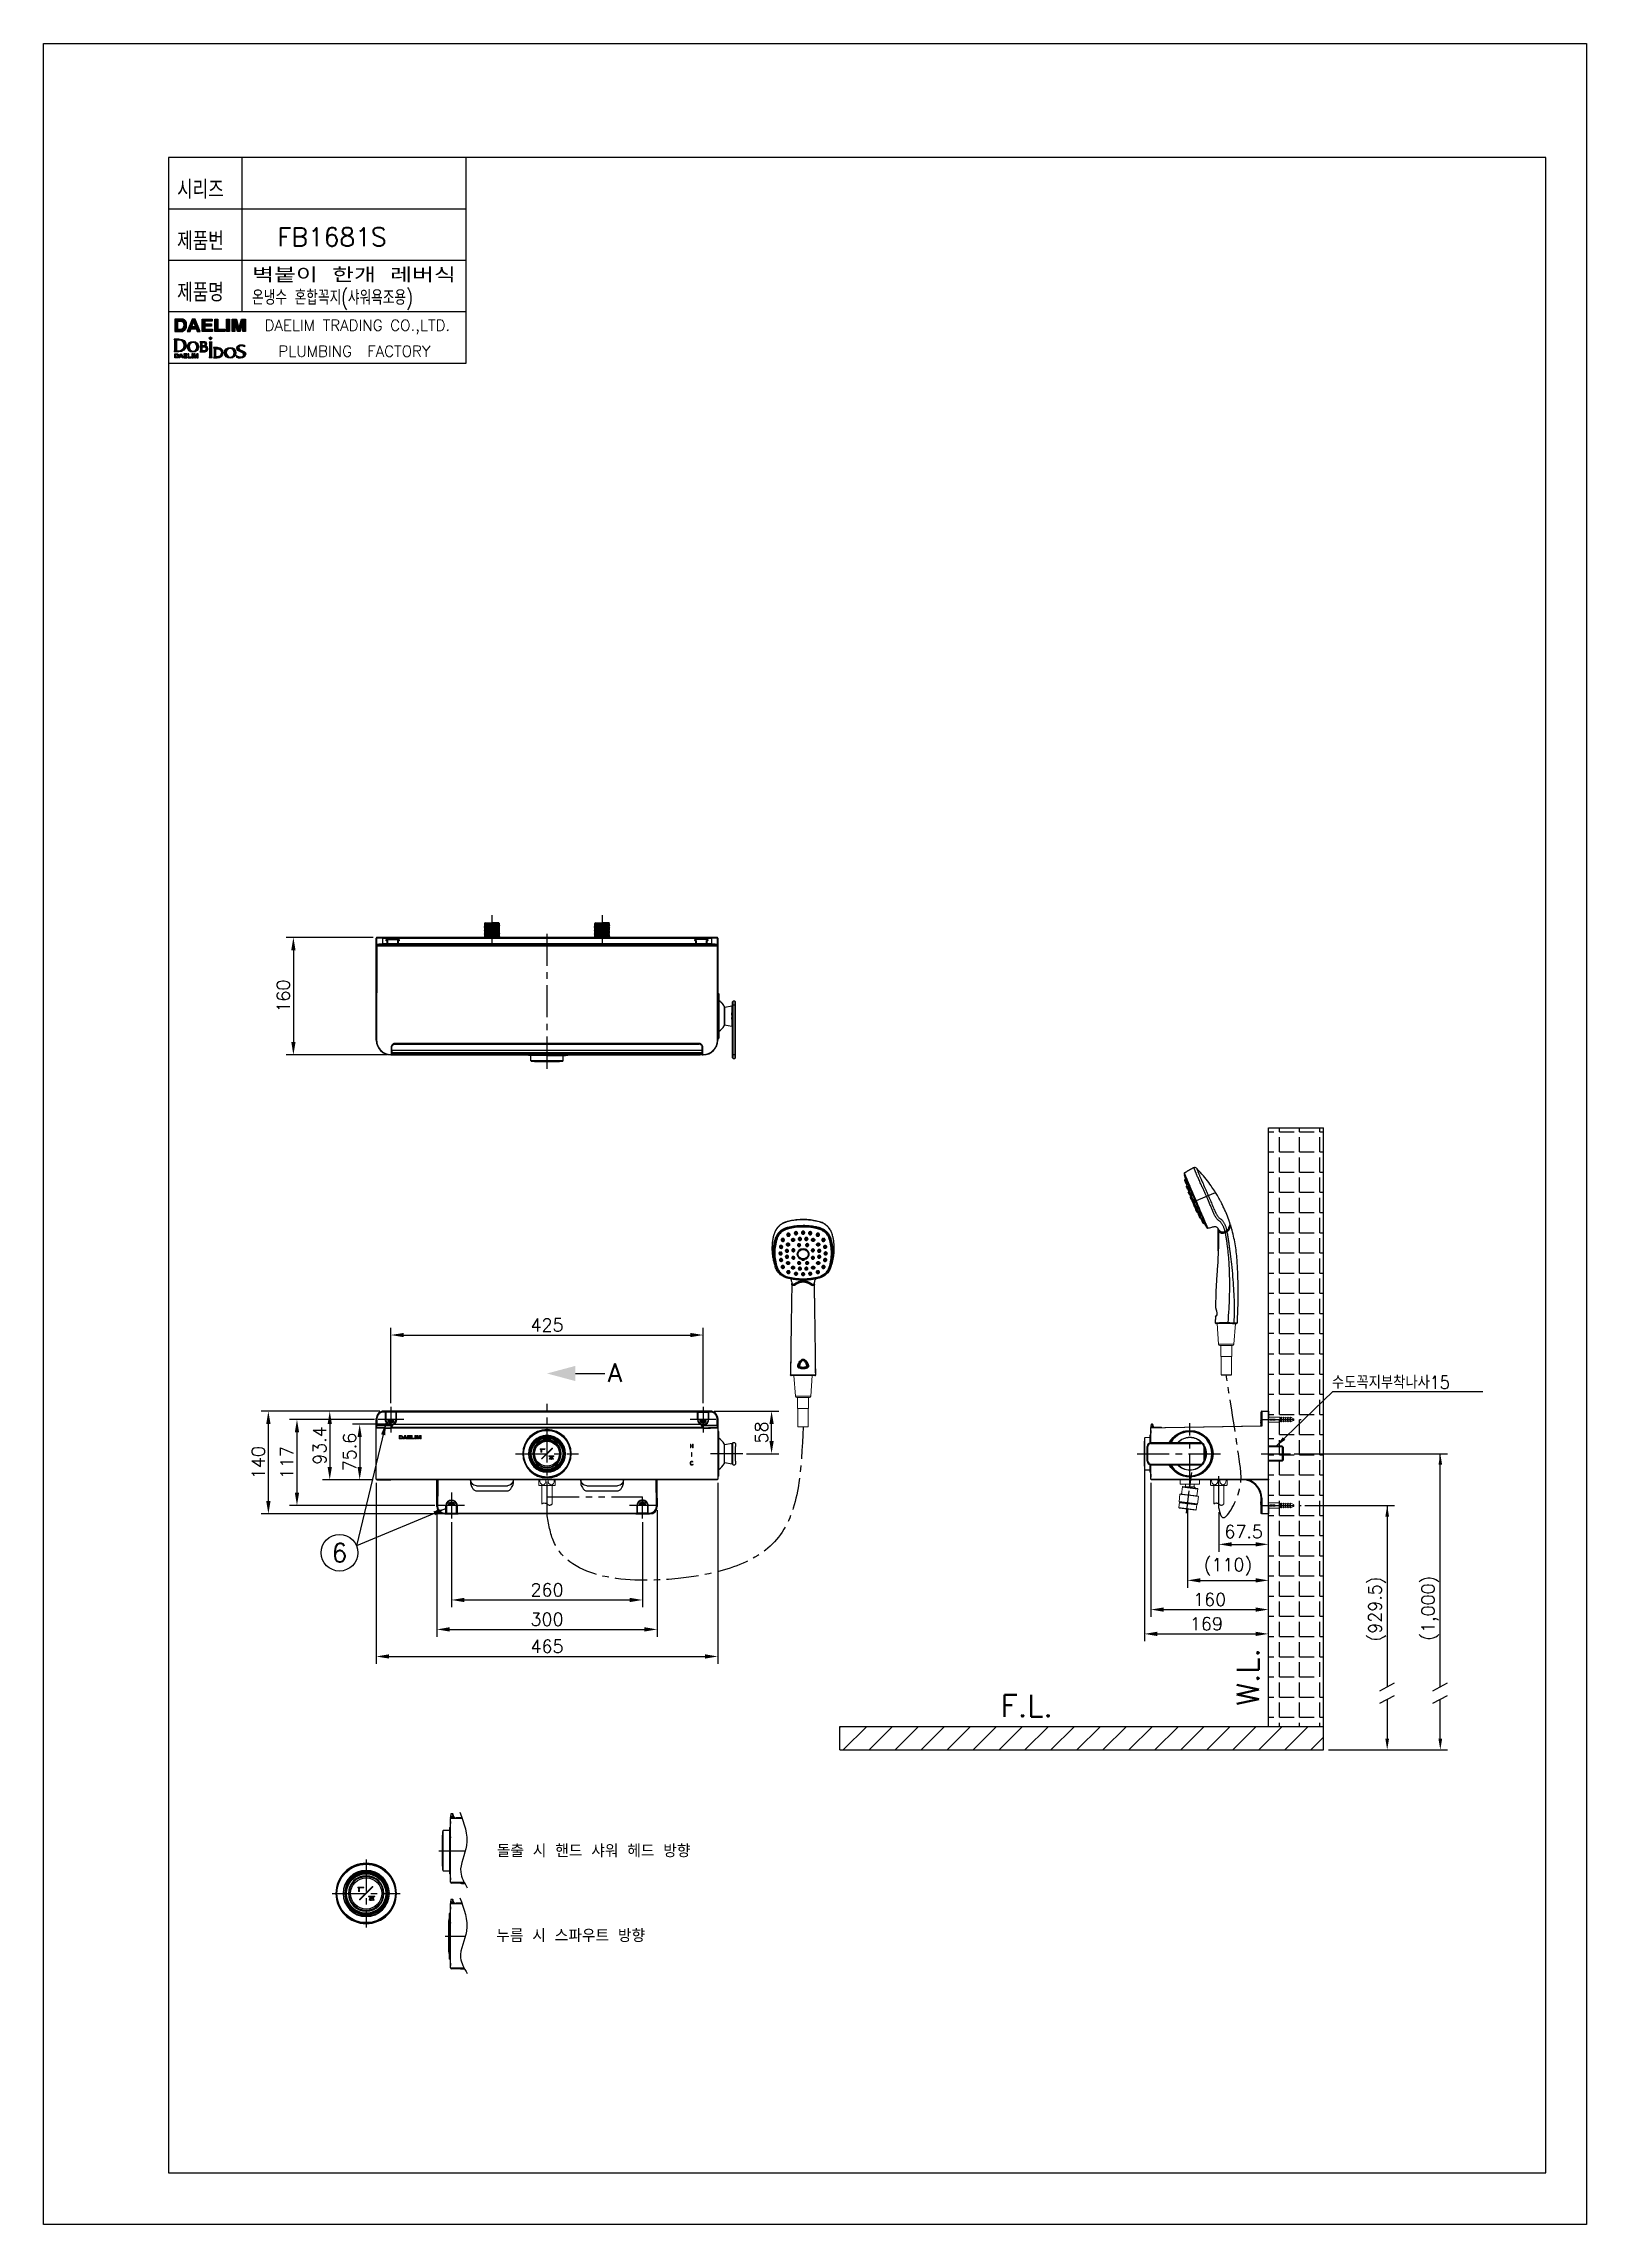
# Model space of a CAD drawing. Extents: x -3383 to -2963, y -4299 to -3705.
import ezdxf
from ezdxf.enums import TextEntityAlignment as Align

# ---------------------------------------------------------------- set-up
doc = ezdxf.new("R2010")
doc.units = 0
doc.header["$LTSCALE"] = 7
doc.linetypes.add('CENTER', pattern=[2, 1.25, -0.25, 0.25, -0.25])
doc.linetypes.add('PHANTOM', pattern=[2.5, 1.25, -0.25, 0.25, -0.25, 0.25, -0.25])
doc.layers.get('0').update_dxf_attribs({"color": 2, "linetype": 'CONTINUOUS'})
doc.layers.get('Defpoints').update_dxf_attribs({"linetype": 'CONTINUOUS'})
for name, color, linetype in [('00_COMPONENTS', 7, 'CONTINUOUS'), ('1', 7, 'CONTINUOUS'), ('6', 7, 'CONTINUOUS'), ('ADMI3CB9QGLEDXF_CONTINUOUS_LINE', 7, 'CONTINUOUS'), ('CL', 1, 'CENTER'), ('D', 2, 'CONTINUOUS'), ('DWG', 7, 'CONTINUOUS'), ('HT', 3, 'CONTINUOUS'), ('PH', 3, 'PHANTOM'), ('TXT', 4, 'CONTINUOUS')]:
    doc.layers.add(name, color=color, linetype=linetype)
doc.styles.add('DD', font='romans', dxfattribs={"bigfont": 'GHS.shx'})
doc.styles.add('GHS', font='ROMANS.shx', dxfattribs={"bigfont": 'GHS.shx'})
doc.dimstyles.new('CWC', dxfattribs={"dimscale": 0, "dimtxt": 3.5, "dimasz": 3.5, "dimexe": 2, "dimexo": 1, "dimgap": 1, "dimtad": 1, "dimdec": 4, "dimdsep": 46, "dimtxsty": 'DD', "dimcen": 3, "dimclrd": 2, "dimclre": 2, "dimclrt": 2, "dimadec": 3, "dimazin": 2, "dimtfac": 1, "dimtdec": 4, "dimtmove": 0, "dimatfit": 3, "dimfxl": 1, "dimtvp": 1, "dimtolj": 1, "dimtzin": 0, "dimlwd": -1, "dimlwe": -1, "dimarcsym": 0})
doc.dimstyles.new('STANDARD$7', dxfattribs={"dimtxt": 3.5, "dimasz": 3, "dimexe": 1, "dimexo": 1, "dimgap": 1, "dimtad": 3, "dimdec": 4, "dimzin": 0, "dimdsep": 46, "dimtxsty": 'GHS', "dimcen": 1, "dimclrd": 2, "dimclre": 256, "dimclrt": 2, "dimadec": 4, "dimazin": 0, "dimtfac": 1, "dimtdec": 4, "dimtmove": 2, "dimatfit": 2, "dimfxl": 1, "dimtolj": 1, "dimtzin": 0, "dimlwd": -1, "dimlwe": -1, "dimarcsym": 0})

msp = doc.modelspace()

# ---------------------------------------------------------------- texts
at = {"color": 7, "linetype": 'Continuous', "style": 'GHS'}
msp.add_text('PLUMBING  FACTORY', height=3, dxfattribs=at).set_placement((-3297.996835, -3789.207138), align=Align.MIDDLE)
at = {"insert": (-3005.128653, -4131.56962), "char_height": 3.5, "attachment_point": 5, "rotation": 90, "style": 'GHS'}
msp.add_mtext('(1,000)', dxfattribs=at)
at = {"layer": 'D', "style": 'GHS'}
for s, height, width, p in [('시리즈', 5, 0.8, (-3346.272105, -3747.691724)), ('제품번', 5, 0.8, (-3346.272105, -3761.691724)), ('제품명', 5, 0.8, (-3346.272105, -3775.691724)), ('온냉수 혼합꼭지(샤워욕조용)', 4, 0.75, (-3325.864445, -3776.575842))]:
    msp.add_text(s, height=height, dxfattribs=dict(at, width=width)).set_placement(p)
at = {"layer": 'D', "color": 7, "style": 'GHS'}
msp.add_text('FB1681S', height=5, dxfattribs=at).set_placement((-3319.003525, -3760.576103))
at = {"layer": 'D', "style": 'GHS', "width": 1.105852}
msp.add_text('벽붙이 한개 레버식', height=4, dxfattribs=at).set_placement((-3325.864445, -3770.456543), (-3270.375255, -3770.456543), align=Align.FIT)
at = {"layer": 'D', "ltscale": 0.5, "style": 'GHS', "width": 0.9}
msp.add_text('수도꼭지부착나사15', height=3.5, dxfattribs=at).set_placement((-3031.876616, -4071.824188))
at = {"layer": 'D', "ltscale": 0.5, "style": 'GHS'}
msp.add_text('W.L.', height=6, rotation=90, dxfattribs=at).set_placement((-3051.772039, -4158.138114))
msp.add_text('F.L.', height=6, dxfattribs=at).set_placement((-3122.006409, -4161.169888))
at = {"layer": 'D', "style": 'GHS'}
for s, p in [('돌출 시 핸드 샤워 헤드 방향', (-3259.24606, -4199.439378)), ('누름 시 스파우트 방향', (-3259.384255, -4222.539348))]:
    msp.add_text(s, height=3.5, dxfattribs=at).set_placement(p)
at = {"layer": 'D', "insert": (-3019.580568, -4131.800375), "char_height": 3.5, "attachment_point": 5, "rotation": 90, "style": 'GHS'}
msp.add_mtext('\\A1;(929.5)', dxfattribs=at)
at = {"layer": 'DWG', "style": 'GHS'}
msp.add_text('A', height=5, dxfattribs=at).set_placement((-3227.077994, -4067.460067), align=Align.MIDDLE)
at = {"layer": 'DWG', "ltscale": 0.5, "style": 'GHS'}
msp.add_text('6', height=5, dxfattribs=at).set_placement((-3302.06352, -4116.475021), align=Align.MIDDLE)
at = {"layer": 'DWG', "color": 2, "char_height": 3.5, "attachment_point": 5, "style": 'DD'}
for s, insert in [('\\A1;67.5', (-3055.920635, -4110.731574)), ('\\A1;(110)', (-3060.19773, -4120.33137)), ('\\A1;160', (-3065.170635, -4129.213061)), ('\\A1;169', (-3066.057987, -4135.828917))]:
    msp.add_mtext(s, dxfattribs=dict(at, insert=insert))
at = {"layer": 'TXT', "linetype": 'Continuous', "style": 'GHS'}
msp.add_text('DAELIM TRADING CO.,LTD.', height=3, dxfattribs=at).set_placement((-3297.204485, -3782.599169), align=Align.MIDDLE)

# ---------------------------------------------------------------- blocks, each defined once
blk = doc.blocks.new('*D31')
at = {"layer": 'Defpoints', "color": 0, "transparency": 16777216}
for p in [(-3271.57, -4107.11), (-3219.57, -4107.11), (-3219.57, -4129.34)]:
    blk.add_point(p, dxfattribs=at)
at = {"layer": 'DWG', "color": 2, "transparency": 16777216}
for p, q in [((-3271.57, -4108.11), (-3271.57, -4131.34)), ((-3219.57, -4108.11), (-3219.57, -4131.34)), ((-3268.07, -4129.34), (-3223.07, -4129.34))]:
    blk.add_line(p, q, dxfattribs=at)
for points in [[(-3268.07, -4128.76), (-3268.07, -4129.92), (-3271.57, -4129.34)], [(-3223.07, -4128.76), (-3223.07, -4129.92), (-3219.57, -4129.34)]]:
    blk.add_solid(points, dxfattribs=at)
at = {"layer": 'DWG', "color": 2, "transparency": 16777216, "insert": (-3245.57, -4126.59), "char_height": 3.5, "attachment_point": 5, "style": 'DD'}
blk.add_mtext('\\A1;260', dxfattribs=at)
blk = doc.blocks.new('*D32')
at = {"layer": 'Defpoints', "color": 0, "transparency": 16777216}
for p in [(-3292.07, -4096.41), (-3199.07, -4096.41), (-3199.07, -4144.73)]:
    blk.add_point(p, dxfattribs=at)
at = {"layer": 'DWG', "color": 2, "transparency": 16777216}
for p, q in [((-3292.07, -4097.41), (-3292.07, -4146.73)), ((-3199.07, -4097.41), (-3199.07, -4146.73)), ((-3288.57, -4144.73), (-3202.57, -4144.73))]:
    blk.add_line(p, q, dxfattribs=at)
for points in [[(-3288.57, -4144.14), (-3288.57, -4145.31), (-3292.07, -4144.73)], [(-3202.57, -4144.14), (-3202.57, -4145.31), (-3199.07, -4144.73)]]:
    blk.add_solid(points, dxfattribs=at)
at = {"layer": 'DWG', "color": 2, "transparency": 16777216, "insert": (-3245.57, -4141.98), "char_height": 3.5, "attachment_point": 5, "style": 'DD'}
blk.add_mtext('\\A1;465', dxfattribs=at)
blk = doc.blocks.new('*D33')
at = {"layer": 'Defpoints', "color": 0, "transparency": 16777216}
for p in [(-3203.07, -4057.18), (-3288.07, -4076.71), (-3203.07, -4076.71)]:
    blk.add_point(p, dxfattribs=at)
at = {"layer": 'DWG', "color": 2, "transparency": 16777216}
for p, q in [((-3288.07, -4075.71), (-3288.07, -4055.18)), ((-3203.07, -4075.71), (-3203.07, -4055.18)), ((-3284.57, -4057.18), (-3206.57, -4057.18))]:
    blk.add_line(p, q, dxfattribs=at)
for points in [[(-3284.57, -4056.6), (-3284.57, -4057.77), (-3288.07, -4057.18)], [(-3206.57, -4056.6), (-3206.57, -4057.77), (-3203.07, -4057.18)]]:
    blk.add_solid(points, dxfattribs=at)
at = {"layer": 'DWG', "color": 2, "transparency": 16777216, "insert": (-3245.57, -4054.43), "char_height": 3.5, "attachment_point": 5, "style": 'DD'}
blk.add_mtext('\\A1;425', dxfattribs=at)
blk = doc.blocks.new('*D34')
at = {"layer": 'Defpoints', "color": 0, "transparency": 16777216}
for p in [(-3291.57, -4080.21), (-3313.64, -4103.61), (-3275.07, -4103.61)]:
    blk.add_point(p, dxfattribs=at)
at = {"layer": 'DWG', "color": 2, "transparency": 16777216}
for p, q in [((-3292.57, -4080.21), (-3315.64, -4080.21)), ((-3313.64, -4083.71), (-3313.64, -4100.11)), ((-3276.07, -4103.61), (-3315.64, -4103.61))]:
    blk.add_line(p, q, dxfattribs=at)
for points in [[(-3314.23, -4083.71), (-3313.06, -4083.71), (-3313.64, -4080.21)], [(-3314.23, -4100.11), (-3313.06, -4100.11), (-3313.64, -4103.61)]]:
    blk.add_solid(points, dxfattribs=at)
at = {"layer": 'DWG', "color": 2, "transparency": 16777216, "insert": (-3316.39, -4091.91), "char_height": 3.5, "attachment_point": 5, "rotation": 90, "style": 'DD'}
blk.add_mtext('\\A1;117', dxfattribs=at)
blk = doc.blocks.new('*D35')
at = {"layer": 'Defpoints', "color": 0, "transparency": 16777216}
for p in [(-3290.07, -4077.93), (-3304.72, -4096.61), (-3291.87, -4096.61)]:
    blk.add_point(p, dxfattribs=at)
at = {"layer": 'DWG', "color": 2, "transparency": 16777216}
for p, q in [((-3291.07, -4077.93), (-3306.72, -4077.93)), ((-3304.72, -4081.43), (-3304.72, -4093.11)), ((-3292.87, -4096.61), (-3306.72, -4096.61))]:
    blk.add_line(p, q, dxfattribs=at)
for points in [[(-3305.3, -4081.43), (-3304.13, -4081.43), (-3304.72, -4077.93)], [(-3305.3, -4093.11), (-3304.13, -4093.11), (-3304.72, -4096.61)]]:
    blk.add_solid(points, dxfattribs=at)
at = {"layer": 'DWG', "color": 2, "transparency": 16777216, "insert": (-3307.47, -4087.27), "char_height": 3.5, "attachment_point": 5, "rotation": 90, "style": 'DD'}
blk.add_mtext('\\A1;93.4', dxfattribs=at)
blk = doc.blocks.new('*D36')
at = {"layer": 'Defpoints', "color": 0, "transparency": 16777216}
for p in [(-3321.43, -4077.91), (-3290.07, -4077.91), (-3273.57, -4105.91)]:
    blk.add_point(p, dxfattribs=at)
at = {"layer": 'DWG', "color": 2, "transparency": 16777216}
for p, q in [((-3291.07, -4077.91), (-3323.43, -4077.91)), ((-3321.43, -4102.41), (-3321.43, -4081.41)), ((-3274.57, -4105.91), (-3323.43, -4105.91))]:
    blk.add_line(p, q, dxfattribs=at)
for points in [[(-3322.01, -4081.41), (-3320.84, -4081.41), (-3321.43, -4077.91)], [(-3322.01, -4102.41), (-3320.84, -4102.41), (-3321.43, -4105.91)]]:
    blk.add_solid(points, dxfattribs=at)
at = {"layer": 'DWG', "color": 2, "transparency": 16777216, "insert": (-3324.18, -4091.91), "char_height": 3.5, "attachment_point": 5, "rotation": 90, "style": 'DD'}
blk.add_mtext('\\A1;140', dxfattribs=at)
blk = doc.blocks.new('*D37')
at = {"layer": 'Defpoints', "color": 0, "transparency": 16777216}
for p in [(-3275.57, -4103.92), (-3215.57, -4103.92), (-3215.57, -4137.36)]:
    blk.add_point(p, dxfattribs=at)
at = {"layer": 'DWG', "color": 2, "transparency": 16777216}
for p, q in [((-3275.57, -4104.92), (-3275.57, -4139.36)), ((-3215.57, -4104.92), (-3215.57, -4139.36)), ((-3272.07, -4137.36), (-3219.07, -4137.36))]:
    blk.add_line(p, q, dxfattribs=at)
for points in [[(-3272.07, -4136.77), (-3272.07, -4137.94), (-3275.57, -4137.36)], [(-3219.07, -4136.77), (-3219.07, -4137.94), (-3215.57, -4137.36)]]:
    blk.add_solid(points, dxfattribs=at)
at = {"layer": 'DWG', "color": 2, "transparency": 16777216, "insert": (-3245.57, -4134.61), "char_height": 3.5, "attachment_point": 5, "style": 'DD'}
blk.add_mtext('\\A1;300', dxfattribs=at)
blk = doc.blocks.new('*D38')
at = {"layer": 'Defpoints', "color": 0, "transparency": 16777216}
for p in [(-3287.31, -4081.49), (-3296.57, -4096.61), (-3291.87, -4096.61)]:
    blk.add_point(p, dxfattribs=at)
at = {"layer": 'DWG', "color": 2, "transparency": 16777216}
for p, q in [((-3288.31, -4081.49), (-3298.57, -4081.49)), ((-3296.57, -4084.99), (-3296.57, -4093.11)), ((-3292.87, -4096.61), (-3298.57, -4096.61))]:
    blk.add_line(p, q, dxfattribs=at)
for points in [[(-3297.15, -4084.99), (-3295.99, -4084.99), (-3296.57, -4081.49)], [(-3297.15, -4093.11), (-3295.99, -4093.11), (-3296.57, -4096.61)]]:
    blk.add_solid(points, dxfattribs=at)
at = {"layer": 'DWG', "color": 2, "transparency": 16777216, "insert": (-3299.32, -4089.05), "char_height": 3.5, "attachment_point": 5, "rotation": 90, "style": 'DD'}
blk.add_mtext('\\A1;75.6', dxfattribs=at)
blk = doc.blocks.new('*D30')
at = {"layer": 'Defpoints', "color": 0, "transparency": 16777216}
for p in [(-3201.07, -4077.91), (-3184.44, -4077.91), (-3192.27, -4089.51)]:
    blk.add_point(p, dxfattribs=at)
at = {"layer": 'DWG', "color": 2, "transparency": 16777216}
for p, q in [((-3200.07, -4077.91), (-3182.44, -4077.91)), ((-3184.44, -4086.01), (-3184.44, -4081.41)), ((-3191.27, -4089.51), (-3182.44, -4089.51))]:
    blk.add_line(p, q, dxfattribs=at)
for points in [[(-3185.02, -4081.41), (-3183.85, -4081.41), (-3184.44, -4077.91)], [(-3185.02, -4086.01), (-3183.85, -4086.01), (-3184.44, -4089.51)]]:
    blk.add_solid(points, dxfattribs=at)
at = {"layer": 'DWG', "color": 2, "transparency": 16777216, "insert": (-3187.19, -4083.71), "char_height": 3.5, "attachment_point": 5, "rotation": 90, "style": 'DD'}
blk.add_mtext('\\A1;58', dxfattribs=at)
blk = doc.blocks.new('*D29')
at = {"layer": 'Defpoints', "color": 0, "transparency": 16777216}
for p in [(-3291.87, -3948.86), (-3314.62, -3980.86), (-3288.07, -3980.86)]:
    blk.add_point(p, dxfattribs=at)
at = {"layer": 'DWG', "color": 2, "transparency": 16777216}
for p, q in [((-3292.87, -3948.86), (-3316.62, -3948.86)), ((-3314.62, -3952.36), (-3314.62, -3977.36)), ((-3289.07, -3980.86), (-3316.62, -3980.86))]:
    blk.add_line(p, q, dxfattribs=at)
for points in [[(-3315.2, -3952.36), (-3314.03, -3952.36), (-3314.62, -3948.86)], [(-3315.2, -3977.36), (-3314.03, -3977.36), (-3314.62, -3980.86)]]:
    blk.add_solid(points, dxfattribs=at)
at = {"layer": 'DWG', "color": 2, "transparency": 16777216, "insert": (-3317.37, -3964.86), "char_height": 3.5, "attachment_point": 5, "rotation": 90, "style": 'DD'}
blk.add_mtext('\\A1;160', dxfattribs=at)

# ---------------------------------------------------------------- dimensions: what is measured, and where the dimension line sits
at = {"layer": 'DWG'}
for base, p1, p2, picture, middle in [((-3314.617166, -3980.858648), (-3291.871387, -3948.858648), (-3288.071387, -3980.858648), '*D29', (-3314.617166, -3964.858648)), ((-3321.426296, -4077.914821), (-3273.571691, -4105.914821), (-3290.071387, -4077.914821), '*D36', (-3321.426296, -4091.914821)), ((-3313.642034, -4103.614821), (-3291.571387, -4080.214821), (-3275.071387, -4103.614821), '*D34', (-3313.642034, -4091.914821)), ((-3184.43719, -4077.914821), (-3192.271387, -4089.514821), (-3201.071387, -4077.914821), '*D30', (-3184.43719, -4083.714821))]:
    dim = msp.add_linear_dim(base=base, p1=p1, p2=p2, angle=90, dimstyle='CWC', override={"dimscale": 1, "dimlfac": 5}, dxfattribs=at)
    dim.commit()
    dim.dimension.update_dxf_attribs({"geometry": picture, "text_midpoint": middle, "dimtype": 160})
for base, p1, p2, picture, middle in [((-3203.071387, -4057.182523), (-3288.071387, -4076.714821), (-3203.071387, -4076.714821), '*D33', (-3245.571387, -4057.182523)), ((-3199.071387, -4144.726303), (-3292.071387, -4096.414821), (-3199.071387, -4096.414821), '*D32', (-3245.571387, -4144.726303))]:
    dim = msp.add_linear_dim(base=base, p1=p1, p2=p2, dimstyle='CWC', override={"dimscale": 1, "dimlfac": 5}, dxfattribs=at)
    dim.commit()
    dim.dimension.update_dxf_attribs({"geometry": picture, "text_midpoint": middle, "dimtype": 160})
dim = msp.add_linear_dim(base=(-3304.71605, -4096.614821), p1=(-3290.071387, -4077.930561), p2=(-3291.871387, -4096.614821), angle=90, text='93.4', dimstyle='CWC', override={"dimscale": 1}, dxfattribs=at)
dim.commit()
dim.dimension.update_dxf_attribs({"geometry": '*D35', "text_midpoint": (-3304.71605, -4087.272691), "dimtype": 160})
dim = msp.add_linear_dim(base=(-3296.571128, -4096.614821), p1=(-3287.308624, -4081.491169), p2=(-3291.871387, -4096.614821), angle=90, text='75.6', dimstyle='CWC', override={"dimscale": 1}, dxfattribs=at)
dim.commit()
dim.dimension.update_dxf_attribs({"geometry": '*D38', "text_midpoint": (-3299.321128, -4089.052995)})
for base, p1, p2, picture, middle in [((-3215.571387, -4137.35831), (-3275.571387, -4103.915126), (-3215.571387, -4103.915126), '*D37', (-3245.571387, -4134.60831)), ((-3219.571387, -4129.34078), (-3271.571387, -4107.114821), (-3219.571387, -4107.114821), '*D31', (-3245.571387, -4126.59078))]:
    dim = msp.add_linear_dim(base=base, p1=p1, p2=p2, dimstyle='CWC', override={"dimscale": 1, "dimlfac": 5}, dxfattribs=at)
    dim.commit()
    dim.dimension.update_dxf_attribs({"geometry": picture, "text_midpoint": middle})

# ---------------------------------------------------------------- hatches: boundary and pattern name
h = msp.add_hatch(color=256)
h.paths.add_polyline_path([(-3284.304419, -4085.133387), (-3284.179225, -4084.79908), (-3284.053792, -4085.133387)], flags=16)
edge = h.paths.add_edge_path()
edge.add_spline(control_points=[(-3283.979998, -4084.605328), (-3283.988782, -4084.585205), (-3284.008312, -4084.57225), (-3284.029986, -4084.57225), (-3284.029986, -4084.57225), (-3284.322608, -4084.57225), (-3284.322608, -4084.57225), (-3284.344107, -4084.57225), (-3284.363643, -4084.585205), (-3284.372703, -4084.60477), (-3284.486318, -4084.865226), (-3284.599701, -4085.125259), (-3284.712936, -4085.385573), (-3284.724655, -4085.412857), (-3284.712661, -4085.445101), (-3284.684657, -4085.456954), (-3284.678215, -4085.460256), (-3284.670292, -4085.461915), (-3284.663363, -4085.461915), (-3284.663363, -4085.461915), (-3284.467579, -4085.461915), (-3284.467579, -4085.461915), (-3284.445255, -4085.461915), (-3284.424378, -4085.447719), (-3284.416454, -4085.426362), (-3284.402915, -4085.390533), (-3284.389481, -4085.354423), (-3284.37604, -4085.318532), (-3284.37604, -4085.318532), (-3283.982065, -4085.318532), (-3283.982065, -4085.318532), (-3283.96873, -4085.354423), (-3283.954986, -4085.390533), (-3283.941756, -4085.426362), (-3283.933586, -4085.447719), (-3283.9134, -4085.461915), (-3283.890801, -4085.461915), (-3283.890801, -4085.461915), (-3283.694706, -4085.461915), (-3283.694706, -4085.461915), (-3283.664593, -4085.461915), (-3283.640068, -4085.437453), (-3283.640068, -4085.407481), (-3283.640068, -4085.399628), (-3283.64179, -4085.392735), (-3283.644612, -4085.386124), (-3283.756513, -4085.125534), (-3283.868273, -4084.865501), (-3283.979998, -4084.605328)], knot_values=[0, 0, 0, 0, 1, 1, 1, 2, 2, 2, 3, 3, 3, 4, 4, 4, 5, 5, 5, 6, 6, 6, 7, 7, 7, 8, 8, 8, 9, 9, 9, 10, 10, 10, 11, 11, 11, 12, 12, 12, 13, 13, 13, 14, 14, 14, 15, 15, 15, 16, 16, 16, 16], degree=3, periodic=0)
edge = h.paths.add_edge_path()
edge.add_spline(control_points=[(-3285.182504, -4084.57225), (-3285.182504, -4084.57225), (-3285.772687, -4084.57225), (-3285.772687, -4084.57225), (-3285.802419, -4084.57225), (-3285.82705, -4084.596784), (-3285.82705, -4084.626544), (-3285.82705, -4084.626544), (-3285.82705, -4085.407481), (-3285.82705, -4085.407481), (-3285.82705, -4085.437453), (-3285.802419, -4085.461915), (-3285.772687, -4085.461915), (-3285.772687, -4085.461915), (-3285.224259, -4085.461915), (-3285.224259, -4085.461915), (-3285.152123, -4085.461915), (-3285.092278, -4085.455847), (-3285.038846, -4085.444071), (-3284.978973, -4085.425811), (-3284.93115, -4085.402041), (-3284.889811, -4085.372344), (-3284.847746, -4085.336375), (-3284.81757, -4085.28856), (-3284.794315, -4085.229025), (-3284.770234, -4085.175283), (-3284.758239, -4085.103626), (-3284.758239, -4085.020117), (-3284.758239, -4084.870737), (-3284.794315, -4084.757185), (-3284.865696, -4084.685528), (-3284.937458, -4084.608291), (-3285.044632, -4084.57225), (-3285.182504, -4084.57225)], knot_values=[0, 0, 0, 0, 1, 1, 1, 2, 2, 2, 3, 3, 3, 4, 4, 4, 5, 5, 5, 6, 6, 6, 7, 7, 7, 8, 8, 8, 9, 9, 9, 10, 10, 10, 11, 11, 11, 11], degree=3, periodic=0)
edge = h.paths.add_edge_path(flags=16)
edge.add_spline(control_points=[(-3285.074505, -4085.109687), (-3285.0807, -4085.139454), (-3285.092278, -4085.169497), (-3285.110467, -4085.186854), (-3285.122214, -4085.21104), (-3285.146436, -4085.229025), (-3285.176168, -4085.246939), (-3285.20607, -4085.258997), (-3285.235936, -4085.264782), (-3285.277281, -4085.264782), (-3285.277281, -4085.264782), (-3285.528565, -4085.264782), (-3285.528565, -4085.264782), (-3285.528565, -4085.264782), (-3285.528565, -4084.769312), (-3285.528565, -4084.769312), (-3285.528565, -4084.769312), (-3285.301567, -4084.769312), (-3285.301567, -4084.769312), (-3285.140404, -4084.769312), (-3285.062412, -4084.853027), (-3285.062412, -4085.014049), (-3285.062412, -4085.049877), (-3285.069023, -4085.07992), (-3285.074505, -4085.109687)], knot_values=[0, 0, 0, 0, 1, 1, 1, 2, 2, 2, 3, 3, 3, 4, 4, 4, 5, 5, 5, 6, 6, 6, 7, 7, 7, 8, 8, 8, 8], degree=3, periodic=0)
edge = h.paths.add_edge_path()
edge.add_spline(control_points=[(-3281.749885, -4085.252865), (-3281.749885, -4085.252865), (-3282.239082, -4085.252865), (-3282.239082, -4085.252865), (-3282.239082, -4085.252865), (-3282.239082, -4084.626544), (-3282.239082, -4084.626544), (-3282.239082, -4084.596784), (-3282.262958, -4084.57225), (-3282.293452, -4084.57225), (-3282.293452, -4084.57225), (-3282.483204, -4084.57225), (-3282.483204, -4084.57225), (-3282.512865, -4084.57225), (-3282.537256, -4084.596784), (-3282.537256, -4084.626544), (-3282.537256, -4084.626544), (-3282.537256, -4085.407622), (-3282.537256, -4085.407622), (-3282.537256, -4085.437453), (-3282.512865, -4085.461915), (-3282.483204, -4085.461915), (-3282.483204, -4085.461915), (-3281.749885, -4085.461915), (-3281.749885, -4085.461915), (-3281.719976, -4085.461915), (-3281.69586, -4085.437453), (-3281.69586, -4085.407622), (-3281.69586, -4085.407622), (-3281.69586, -4085.307298), (-3281.69586, -4085.307298), (-3281.69586, -4085.277257), (-3281.719976, -4085.252865), (-3281.749885, -4085.252865)], knot_values=[0, 0, 0, 0, 1, 1, 1, 2, 2, 2, 3, 3, 3, 4, 4, 4, 5, 5, 5, 6, 6, 6, 7, 7, 7, 8, 8, 8, 9, 9, 9, 10, 10, 10, 11, 11, 11, 11], degree=3, periodic=0)
edge = h.paths.add_edge_path()
edge.add_spline(control_points=[(-3281.338327, -4084.57225), (-3281.338327, -4084.57225), (-3281.527536, -4084.57225), (-3281.527536, -4084.57225), (-3281.557783, -4084.57225), (-3281.581899, -4084.596713), (-3281.581899, -4084.626544), (-3281.581899, -4084.626544), (-3281.581899, -4085.407481), (-3281.581899, -4085.407481), (-3281.581899, -4085.437453), (-3281.557783, -4085.461915), (-3281.527536, -4085.461915), (-3281.527536, -4085.461915), (-3281.338327, -4085.461915), (-3281.338327, -4085.461915), (-3281.30815, -4085.461915), (-3281.283759, -4085.437453), (-3281.283759, -4085.407481), (-3281.283759, -4085.407481), (-3281.283759, -4084.626544), (-3281.283759, -4084.626544), (-3281.283759, -4084.596713), (-3281.30815, -4084.57225), (-3281.338327, -4084.57225)], knot_values=[0, 0, 0, 0, 1, 1, 1, 2, 2, 2, 3, 3, 3, 4, 4, 4, 5, 5, 5, 6, 6, 6, 7, 7, 7, 8, 8, 8, 8], degree=3, periodic=0)
edge = h.paths.add_edge_path()
edge.add_spline(control_points=[(-3279.881334, -4084.57225), (-3279.881334, -4084.57225), (-3280.224255, -4084.57225), (-3280.224255, -4084.57225), (-3280.247545, -4084.57225), (-3280.268006, -4084.586855), (-3280.275309, -4084.608771), (-3280.338802, -4084.791637), (-3280.402266, -4084.974362), (-3280.465689, -4085.157367), (-3280.529147, -4084.974362), (-3280.592639, -4084.791637), (-3280.656203, -4084.608771), (-3280.663745, -4084.586855), (-3280.684206, -4084.57225), (-3280.707673, -4084.57225), (-3280.707673, -4084.57225), (-3281.05046, -4084.57225), (-3281.05046, -4084.57225), (-3281.080362, -4084.57225), (-3281.104203, -4084.596713), (-3281.104203, -4084.626544), (-3281.104203, -4084.626544), (-3281.104203, -4085.407481), (-3281.104203, -4085.407481), (-3281.104203, -4085.437453), (-3281.080362, -4085.461915), (-3281.05046, -4085.461915), (-3281.05046, -4085.461915), (-3280.878411, -4085.461915), (-3280.878411, -4085.461915), (-3280.848333, -4085.461915), (-3280.824118, -4085.437453), (-3280.824118, -4085.407481), (-3280.824118, -4085.407481), (-3280.824118, -4084.79908), (-3280.824118, -4084.79908), (-3280.748701, -4085.007988), (-3280.673567, -4085.216621), (-3280.598185, -4085.425536), (-3280.590537, -4085.447719), (-3280.570076, -4085.461915), (-3280.547265, -4085.461915), (-3280.547265, -4085.461915), (-3280.384797, -4085.461915), (-3280.384797, -4085.461915), (-3280.361648, -4085.461915), (-3280.34149, -4085.447719), (-3280.333602, -4085.425536), (-3280.258502, -4085.216621), (-3280.18305, -4085.007988), (-3280.107676, -4084.79908), (-3280.107676, -4084.79908), (-3280.107676, -4085.407481), (-3280.107676, -4085.407481), (-3280.107676, -4085.437453), (-3280.083595, -4085.461915), (-3280.053031, -4085.461915), (-3280.053031, -4085.461915), (-3279.881334, -4085.461915), (-3279.881334, -4085.461915), (-3279.85146, -4085.461915), (-3279.827034, -4085.437453), (-3279.827034, -4085.407481), (-3279.827034, -4085.407481), (-3279.827034, -4084.626544), (-3279.827034, -4084.626544), (-3279.827034, -4084.596713), (-3279.85146, -4084.57225), (-3279.881334, -4084.57225)], knot_values=[0, 0, 0, 0, 1, 1, 1, 2, 2, 2, 3, 3, 3, 4, 4, 4, 5, 5, 5, 6, 6, 6, 7, 7, 7, 8, 8, 8, 9, 9, 9, 10, 10, 10, 11, 11, 11, 12, 12, 12, 13, 13, 13, 14, 14, 14, 15, 15, 15, 16, 16, 16, 17, 17, 17, 18, 18, 18, 19, 19, 19, 20, 20, 20, 21, 21, 21, 22, 22, 22, 23, 23, 23, 23], degree=3, periodic=0)
edge = h.paths.add_edge_path()
edge.add_spline(control_points=[(-3282.7173, -4084.57225), (-3282.7173, -4084.57225), (-3283.503917, -4084.57225), (-3283.503917, -4084.57225), (-3283.533818, -4084.57225), (-3283.558075, -4084.596713), (-3283.558075, -4084.626544), (-3283.558075, -4084.626544), (-3283.558075, -4085.407481), (-3283.558075, -4085.407481), (-3283.558075, -4085.437453), (-3283.533818, -4085.461915), (-3283.503917, -4085.461915), (-3283.503917, -4085.461915), (-3282.7173, -4085.461915), (-3282.7173, -4085.461915), (-3282.687116, -4085.461915), (-3282.662697, -4085.437453), (-3282.662697, -4085.407481), (-3282.662697, -4085.407481), (-3282.662697, -4085.325143), (-3282.662697, -4085.325143), (-3282.662697, -4085.295171), (-3282.687116, -4085.27078), (-3282.7173, -4085.27078), (-3282.7173, -4085.27078), (-3283.259865, -4085.27078), (-3283.259865, -4085.27078), (-3283.259865, -4085.27078), (-3283.259865, -4085.109687), (-3283.259865, -4085.109687), (-3283.259865, -4085.109687), (-3282.759365, -4085.109687), (-3282.759365, -4085.109687), (-3282.728871, -4085.109687), (-3282.70448, -4085.085155), (-3282.70448, -4085.055253), (-3282.70448, -4085.055253), (-3282.70448, -4084.978771), (-3282.70448, -4084.978771), (-3282.70448, -4084.949011), (-3282.728871, -4084.924338), (-3282.759365, -4084.924338), (-3282.759365, -4084.924338), (-3283.259865, -4084.924338), (-3283.259865, -4084.924338), (-3283.259865, -4084.924338), (-3283.259865, -4084.763244), (-3283.259865, -4084.763244), (-3283.259865, -4084.763244), (-3282.7173, -4084.763244), (-3282.7173, -4084.763244), (-3282.687116, -4084.763244), (-3282.662697, -4084.73872), (-3282.662697, -4084.708819), (-3282.662697, -4084.708819), (-3282.662697, -4084.626544), (-3282.662697, -4084.626544), (-3282.662697, -4084.596713), (-3282.687116, -4084.57225), (-3282.7173, -4084.57225)], knot_values=[0, 0, 0, 0, 1, 1, 1, 2, 2, 2, 3, 3, 3, 4, 4, 4, 5, 5, 5, 6, 6, 6, 7, 7, 7, 8, 8, 8, 9, 9, 9, 10, 10, 10, 11, 11, 11, 12, 12, 12, 13, 13, 13, 14, 14, 14, 15, 15, 15, 16, 16, 16, 17, 17, 17, 18, 18, 18, 19, 19, 19, 20, 20, 20, 20], degree=3, periodic=0)
h = msp.add_hatch(color=256)
edge = h.paths.add_edge_path()
edge.add_spline(control_points=[(-3247.08757, -4088.490773), (-3247.087775, -4088.464589), (-3247.067589, -4088.443853), (-3247.041956, -4088.443986), (-3247.016464, -4088.444057), (-3246.997033, -4088.463764), (-3246.996723, -4088.48946), (-3246.996448, -4088.515714), (-3247.016669, -4088.536457), (-3247.042302, -4088.536387), (-3247.067419, -4088.536387), (-3247.087295, -4088.516194), (-3247.08757, -4088.490773)], knot_values=[0, 0, 0, 0, 1, 1, 1, 2, 2, 2, 3, 3, 3, 4, 4, 4, 4], degree=3, periodic=0)
edge = h.paths.add_edge_path()
edge.add_spline(control_points=[(-3246.996793, -4089.064587), (-3246.997344, -4089.090079), (-3247.017254, -4089.109305), (-3247.042922, -4089.108959), (-3247.068965, -4089.108684), (-3247.088156, -4089.088287), (-3247.08757, -4089.061553), (-3247.086984, -4089.036753), (-3247.065451, -4089.015805), (-3247.041236, -4089.01656), (-3247.015258, -4089.017391), (-3246.996172, -4089.037994), (-3246.996793, -4089.064587)], knot_values=[0, 0, 0, 0, 1, 1, 1, 2, 2, 2, 3, 3, 3, 4, 4, 4, 4], degree=3, periodic=0)
edge = h.paths.add_edge_path()
edge.add_spline(control_points=[(-3246.996723, -4088.680666), (-3246.996582, -4088.706094), (-3247.016154, -4088.726972), (-3247.04082, -4088.727585), (-3247.066248, -4088.728347), (-3247.087401, -4088.70747), (-3247.08757, -4088.681767), (-3247.087676, -4088.655245), (-3247.068068, -4088.635468), (-3247.041787, -4088.635468), (-3247.015977, -4088.635468), (-3246.996927, -4088.654553), (-3246.996723, -4088.680666)], knot_values=[0, 0, 0, 0, 1, 1, 1, 2, 2, 2, 3, 3, 3, 4, 4, 4, 4], degree=3, periodic=0)
edge = h.paths.add_edge_path()
edge.add_spline(control_points=[(-3246.996793, -4088.873105), (-3246.997238, -4088.898951), (-3247.016739, -4088.918375), (-3247.042337, -4088.918311), (-3247.068414, -4088.9181), (-3247.087951, -4088.897984), (-3247.08757, -4088.871526), (-3247.087154, -4088.845138), (-3247.066933, -4088.825912), (-3247.040404, -4088.826667), (-3247.014601, -4088.827287), (-3246.996306, -4088.846859), (-3246.996793, -4088.873105)], knot_values=[0, 0, 0, 0, 1, 1, 1, 2, 2, 2, 3, 3, 3, 4, 4, 4, 4], degree=3, periodic=0)
edge = h.paths.add_edge_path()
edge.add_spline(control_points=[(-3247.192437, -4089.064587), (-3247.192924, -4089.090079), (-3247.212799, -4089.109305), (-3247.238566, -4089.108959), (-3247.26458, -4089.108684), (-3247.283771, -4089.088287), (-3247.283214, -4089.061553), (-3247.2826, -4089.036753), (-3247.261031, -4089.015805), (-3247.23688, -4089.01656), (-3247.210873, -4089.017391), (-3247.191816, -4089.037994), (-3247.192437, -4089.064587)], knot_values=[0, 0, 0, 0, 1, 1, 1, 2, 2, 2, 3, 3, 3, 4, 4, 4, 4], degree=3, periodic=0)
edge = h.paths.add_edge_path()
edge.add_spline(control_points=[(-3247.192366, -4088.680666), (-3247.192232, -4088.706094), (-3247.211698, -4088.726972), (-3247.236463, -4088.727585), (-3247.261821, -4088.728347), (-3247.283044, -4088.70747), (-3247.283214, -4088.681767), (-3247.283319, -4088.655245), (-3247.263684, -4088.635468), (-3247.23743, -4088.635468), (-3247.211628, -4088.635468), (-3247.192543, -4088.654553), (-3247.192366, -4088.680666)], knot_values=[0, 0, 0, 0, 1, 1, 1, 2, 2, 2, 3, 3, 3, 4, 4, 4, 4], degree=3, periodic=0)
edge = h.paths.add_edge_path()
edge.add_spline(control_points=[(-3247.283214, -4088.490773), (-3247.283355, -4088.464589), (-3247.263204, -4088.443853), (-3247.237501, -4088.443986), (-3247.212108, -4088.444057), (-3247.192648, -4088.463764), (-3247.192366, -4088.48946), (-3247.192091, -4088.515714), (-3247.212249, -4088.536457), (-3247.237882, -4088.536387), (-3247.262992, -4088.536387), (-3247.282938, -4088.516194), (-3247.283214, -4088.490773)], knot_values=[0, 0, 0, 0, 1, 1, 1, 2, 2, 2, 3, 3, 3, 4, 4, 4, 4], degree=3, periodic=0)
edge = h.paths.add_edge_path()
edge.add_spline(control_points=[(-3247.192437, -4088.873105), (-3247.192853, -4088.898951), (-3247.212383, -4088.918375), (-3247.237945, -4088.918311), (-3247.264029, -4088.9181), (-3247.283595, -4088.897984), (-3247.283214, -4088.871526), (-3247.282769, -4088.845138), (-3247.262548, -4088.825912), (-3247.236019, -4088.826667), (-3247.210217, -4088.827287), (-3247.191922, -4088.846859), (-3247.192437, -4088.873105)], knot_values=[0, 0, 0, 0, 1, 1, 1, 2, 2, 2, 3, 3, 3, 4, 4, 4, 4], degree=3, periodic=0)
edge = h.paths.add_edge_path()
edge.add_spline(control_points=[(-3246.09728, -4088.225364), (-3246.09728, -4088.276968), (-3246.139169, -4088.318864), (-3246.190745, -4088.318864), (-3246.190745, -4088.318864), (-3247.324213, -4088.318864), (-3247.324213, -4088.318864), (-3247.375888, -4088.318864), (-3247.417714, -4088.276968), (-3247.417714, -4088.225364), (-3247.417714, -4088.225364), (-3247.417714, -4088.225364), (-3247.417714, -4088.225364), (-3247.417714, -4088.173823), (-3247.375888, -4088.131934), (-3247.324213, -4088.131934), (-3247.324213, -4088.131934), (-3246.190745, -4088.131934), (-3246.190745, -4088.131934), (-3246.139169, -4088.131934), (-3246.09728, -4088.173823), (-3246.09728, -4088.225364), (-3246.09728, -4088.225364), (-3246.09728, -4088.225364), (-3246.09728, -4088.225364)], knot_values=[0, 0, 0, 0, 1, 1, 1, 2, 2, 2, 3, 3, 3, 4, 4, 4, 5, 5, 5, 6, 6, 6, 7, 7, 7, 8, 8, 8, 8], degree=3, periodic=0)
edge = h.paths.add_edge_path()
edge.add_spline(control_points=[(-3243.860895, -4090.913501), (-3243.836398, -4090.913636), (-3243.816001, -4090.934725), (-3243.815867, -4090.959801), (-3243.815627, -4090.984883), (-3243.83764, -4091.006382), (-3243.862892, -4091.005965), (-3243.887283, -4091.00569), (-3243.908231, -4090.984192), (-3243.908231, -4090.959462), (-3243.908231, -4090.934309), (-3243.886662, -4090.91336), (-3243.860895, -4090.913501)], knot_values=[0, 0, 0, 0, 1, 1, 1, 2, 2, 2, 3, 3, 3, 4, 4, 4, 4], degree=3, periodic=0)
edge = h.paths.add_edge_path(flags=17)
edge.add_spline(control_points=[(-3244.210364, -4090.484997), (-3244.235757, -4090.484722), (-3244.256599, -4090.463019), (-3244.256049, -4090.437662), (-3244.255526, -4090.412995), (-3244.234374, -4090.392393), (-3244.209637, -4090.392464), (-3244.184491, -4090.392675), (-3244.163134, -4090.414512), (-3244.163684, -4090.43994), (-3244.164235, -4090.464402), (-3244.185902, -4090.485343), (-3244.210364, -4090.484997)], knot_values=[0, 0, 0, 0, 1, 1, 1, 2, 2, 2, 3, 3, 3, 4, 4, 4, 4], degree=3, periodic=0)
edge = h.paths.add_edge_path(flags=17)
edge.add_spline(control_points=[(-3244.735156, -4090.611433), (-3244.735121, -4090.637687), (-3244.755271, -4090.658634), (-3244.780904, -4090.658705), (-3244.805712, -4090.658705), (-3244.826624, -4090.638237), (-3244.826998, -4090.613225), (-3244.827415, -4090.587733), (-3244.806191, -4090.56596), (-3244.781081, -4090.56603), (-3244.755829, -4090.56603), (-3244.735361, -4090.586421), (-3244.735156, -4090.611433)], knot_values=[0, 0, 0, 0, 1, 1, 1, 2, 2, 2, 3, 3, 3, 4, 4, 4, 4], degree=3, periodic=0)
edge = h.paths.add_edge_path(flags=17)
edge.add_spline(control_points=[(-3244.227382, -4090.622044), (-3244.227657, -4090.596072), (-3244.20709, -4090.575125), (-3244.181358, -4090.575125), (-3244.156276, -4090.575125), (-3244.136295, -4090.59524), (-3244.135984, -4090.621014), (-3244.13578, -4090.646372), (-3244.15538, -4090.667108), (-3244.180392, -4090.6678), (-3244.206194, -4090.668421), (-3244.227107, -4090.648093), (-3244.227382, -4090.622044)], knot_values=[0, 0, 0, 0, 1, 1, 1, 2, 2, 2, 3, 3, 3, 4, 4, 4, 4], degree=3, periodic=0)
edge = h.paths.add_edge_path(flags=16)
edge.add_spline(control_points=[(-3244.717411, -4090.392464), (-3244.692505, -4090.392393), (-3244.671593, -4090.41327), (-3244.671487, -4090.438078), (-3244.671487, -4090.46378), (-3244.692435, -4090.485068), (-3244.717482, -4090.484997), (-3244.742974, -4090.484997), (-3244.76275, -4090.465228), (-3244.763026, -4090.439595), (-3244.763265, -4090.413891), (-3244.7426, -4090.392605), (-3244.717411, -4090.392464)], knot_values=[0, 0, 0, 0, 1, 1, 1, 2, 2, 2, 3, 3, 3, 4, 4, 4, 4], degree=3, periodic=0)
edge = h.paths.add_edge_path()
edge.add_spline(control_points=[(-3244.007072, -4090.4409), (-3244.007721, -4090.466187), (-3244.028323, -4090.485618), (-3244.053681, -4090.484997), (-3244.079243, -4090.484382), (-3244.098639, -4090.463019), (-3244.097814, -4090.436561), (-3244.096988, -4090.41169), (-3244.075765, -4090.391504), (-3244.050993, -4090.392393), (-3244.025261, -4090.393225), (-3244.006416, -4090.413962), (-3244.007072, -4090.4409)], knot_values=[0, 0, 0, 0, 1, 1, 1, 2, 2, 2, 3, 3, 3, 4, 4, 4, 4], degree=3, periodic=0)
edge = h.paths.add_edge_path(flags=17)
edge.add_spline(control_points=[(-3244.798578, -4090.785416), (-3244.79848, -4090.811112), (-3244.819216, -4090.832335), (-3244.844574, -4090.832335), (-3244.869035, -4090.832335), (-3244.890738, -4090.810837), (-3244.890907, -4090.78665), (-3244.891013, -4090.761639), (-3244.869275, -4090.739802), (-3244.844193, -4090.739802), (-3244.819491, -4090.739802), (-3244.798614, -4090.760678), (-3244.798578, -4090.785416)], knot_values=[0, 0, 0, 0, 1, 1, 1, 2, 2, 2, 3, 3, 3, 4, 4, 4, 4], degree=3, periodic=0)
edge = h.paths.add_edge_path(flags=17)
edge.add_spline(control_points=[(-3244.57079, -4090.804155), (-3244.570994, -4090.829576), (-3244.592288, -4090.851004), (-3244.617399, -4090.850454), (-3244.642277, -4090.850115), (-3244.662427, -4090.829301), (-3244.662293, -4090.804155), (-3244.662223, -4090.778868), (-3244.641931, -4090.75792), (-3244.617335, -4090.757785), (-3244.591872, -4090.757574), (-3244.570719, -4090.778664), (-3244.57079, -4090.804155)], knot_values=[0, 0, 0, 0, 1, 1, 1, 2, 2, 2, 3, 3, 3, 4, 4, 4, 4], degree=3, periodic=0)
edge = h.paths.add_edge_path(flags=17)
edge.add_spline(control_points=[(-3244.199237, -4090.803118), (-3244.198757, -4090.777902), (-3244.176638, -4090.756954), (-3244.151316, -4090.75785), (-3244.12689, -4090.758682), (-3244.105977, -4090.780794), (-3244.106802, -4090.805122), (-3244.1076, -4090.830338), (-3244.130022, -4090.85135), (-3244.154999, -4090.850454), (-3244.1797, -4090.849424), (-3244.199788, -4090.827996), (-3244.199237, -4090.803118)], knot_values=[0, 0, 0, 0, 1, 1, 1, 2, 2, 2, 3, 3, 3, 4, 4, 4, 4], degree=3, periodic=0)
edge = h.paths.add_edge_path(flags=16)
edge.add_spline(control_points=[(-3244.559042, -4090.392464), (-3244.53427, -4090.39295), (-3244.513569, -4090.414103), (-3244.513908, -4090.438699), (-3244.51419, -4090.464402), (-3244.535343, -4090.485484), (-3244.560693, -4090.484997), (-3244.585155, -4090.484722), (-3244.606618, -4090.463019), (-3244.606343, -4090.438903), (-3244.605997, -4090.413891), (-3244.583744, -4090.392118), (-3244.559042, -4090.392464)], knot_values=[0, 0, 0, 0, 1, 1, 1, 2, 2, 2, 3, 3, 3, 4, 4, 4, 4], degree=3, periodic=0)
edge = h.paths.add_edge_path()
edge.add_spline(control_points=[(-3243.989052, -4090.56603), (-3243.963525, -4090.565826), (-3243.943057, -4090.586767), (-3243.943057, -4090.612879), (-3243.943057, -4090.637757), (-3243.963624, -4090.658564), (-3243.988636, -4090.658705), (-3244.013337, -4090.659044), (-3244.034081, -4090.638449), (-3244.03449, -4090.613499), (-3244.034836, -4090.587592), (-3244.014438, -4090.566376), (-3243.989052, -4090.56603)], knot_values=[0, 0, 0, 0, 1, 1, 1, 2, 2, 2, 3, 3, 3, 4, 4, 4, 4], degree=3, periodic=0)
edge = h.paths.add_edge_path(flags=17)
edge.add_spline(control_points=[(-3244.634008, -4090.621635), (-3244.633937, -4090.596694), (-3244.613335, -4090.575399), (-3244.589014, -4090.574984), (-3244.563452, -4090.574645), (-3244.541989, -4090.596001), (-3244.542264, -4090.621423), (-3244.542539, -4090.647056), (-3244.563657, -4090.668138), (-3244.589014, -4090.6678), (-3244.613786, -4090.667524), (-3244.634078, -4090.646647), (-3244.634008, -4090.621635)], knot_values=[0, 0, 0, 0, 1, 1, 1, 2, 2, 2, 3, 3, 3, 4, 4, 4, 4], degree=3, periodic=0)
edge = h.paths.add_edge_path(flags=17)
edge.add_spline(control_points=[(-3244.339586, -4090.628938), (-3244.339417, -4090.654429), (-3244.358954, -4090.675235), (-3244.383684, -4090.675998), (-3244.409112, -4090.676619), (-3244.430264, -4090.655805), (-3244.430405, -4090.630038), (-3244.43054, -4090.603509), (-3244.410904, -4090.583669), (-3244.384615, -4090.583669), (-3244.358813, -4090.583669), (-3244.339727, -4090.602889), (-3244.339586, -4090.628938)], knot_values=[0, 0, 0, 0, 1, 1, 1, 2, 2, 2, 3, 3, 3, 4, 4, 4, 4], degree=3, periodic=0)
edge = h.paths.add_edge_path(flags=17)
edge.add_spline(control_points=[(-3244.430405, -4090.439044), (-3244.430575, -4090.412932), (-3244.410424, -4090.392188), (-3244.384756, -4090.39233), (-3244.359328, -4090.392393), (-3244.339869, -4090.411965), (-3244.339586, -4090.437803), (-3244.339311, -4090.464056), (-3244.359469, -4090.484722), (-3244.385102, -4090.484722), (-3244.410248, -4090.484722), (-3244.430123, -4090.464536), (-3244.430405, -4090.439044)], knot_values=[0, 0, 0, 0, 1, 1, 1, 2, 2, 2, 3, 3, 3, 4, 4, 4, 4], degree=3, periodic=0)
edge = h.paths.add_edge_path(flags=17)
edge.add_spline(control_points=[(-3244.339657, -4090.821519), (-3244.340073, -4090.847215), (-3244.359568, -4090.866717), (-3244.385137, -4090.866576), (-3244.411214, -4090.866441), (-3244.430815, -4090.846319), (-3244.430405, -4090.819861), (-3244.429954, -4090.793473), (-3244.409733, -4090.774254), (-3244.383274, -4090.774938), (-3244.357437, -4090.775559), (-3244.339177, -4090.795131), (-3244.339657, -4090.821519)], knot_values=[0, 0, 0, 0, 1, 1, 1, 2, 2, 2, 3, 3, 3, 4, 4, 4, 4], degree=3, periodic=0)
edge = h.paths.add_edge_path()
edge.add_spline(control_points=[(-3244.861627, -4090.958566), (-3244.861387, -4090.984057), (-3244.882878, -4091.006177), (-3244.907686, -4091.005965), (-3244.932387, -4091.005965), (-3244.95354, -4090.985504), (-3244.95409, -4090.960697), (-3244.954711, -4090.935685), (-3244.933213, -4090.913636), (-3244.908031, -4090.913572), (-3244.883295, -4090.91336), (-3244.861902, -4090.934309), (-3244.861627, -4090.958566)], knot_values=[0, 0, 0, 0, 1, 1, 1, 2, 2, 2, 3, 3, 3, 4, 4, 4, 4], degree=3, periodic=0)
edge = h.paths.add_edge_path()
edge.add_spline(control_points=[(-3244.079208, -4090.987226), (-3244.079243, -4091.012379), (-3244.099846, -4091.032974), (-3244.124681, -4091.032974), (-3244.15018, -4091.032974), (-3244.170987, -4091.011892), (-3244.170641, -4090.986125), (-3244.170331, -4090.960767), (-3244.150039, -4090.940652), (-3244.124822, -4090.94044), (-3244.099154, -4090.940306), (-3244.078968, -4090.961043), (-3244.079208, -4090.987226)], knot_values=[0, 0, 0, 0, 1, 1, 1, 2, 2, 2, 3, 3, 3, 4, 4, 4, 4], degree=3, periodic=0)
edge = h.paths.add_edge_path()
edge.add_spline(control_points=[(-3244.339657, -4091.012929), (-3244.340207, -4091.038421), (-3244.360055, -4091.057646), (-3244.385786, -4091.057302), (-3244.411765, -4091.056956), (-3244.431055, -4091.036558), (-3244.430405, -4091.009825), (-3244.429785, -4090.985024), (-3244.408251, -4090.964077), (-3244.384065, -4090.964902), (-3244.358121, -4090.965657), (-3244.339107, -4090.986259), (-3244.339657, -4091.012929)], knot_values=[0, 0, 0, 0, 1, 1, 1, 2, 2, 2, 3, 3, 3, 4, 4, 4, 4], degree=3, periodic=0)
edge = h.paths.add_edge_path()
edge.add_spline(control_points=[(-3244.690988, -4090.986746), (-3244.690784, -4090.961318), (-3244.669285, -4090.940095), (-3244.644069, -4090.94044), (-3244.619127, -4090.940857), (-3244.598624, -4090.962009), (-3244.599146, -4090.986817), (-3244.59976, -4091.012993), (-3244.620574, -4091.033531), (-3244.64596, -4091.032974), (-3244.670802, -4091.032565), (-3244.691024, -4091.011617), (-3244.690988, -4090.986746)], knot_values=[0, 0, 0, 0, 1, 1, 1, 2, 2, 2, 3, 3, 3, 4, 4, 4, 4], degree=3, periodic=0)
edge = h.paths.add_edge_path()
edge.add_spline(control_points=[(-3243.924868, -4090.739802), (-3243.900618, -4090.73966), (-3243.879599, -4090.760742), (-3243.879084, -4090.785691), (-3243.878534, -4090.81049), (-3243.900787, -4090.83254), (-3243.92587, -4090.832335), (-3243.950501, -4090.83206), (-3243.971343, -4090.811042), (-3243.971449, -4090.786241), (-3243.971653, -4090.761025), (-3243.950501, -4090.739802), (-3243.924868, -4090.739802)], knot_values=[0, 0, 0, 0, 1, 1, 1, 2, 2, 2, 3, 3, 3, 4, 4, 4, 4], degree=3, periodic=0)
edge = h.paths.add_edge_path()
edge.add_spline(control_points=[(-3243.719128, -4090.173636), (-3243.719128, -4090.225381), (-3243.761087, -4090.267136), (-3243.812663, -4090.267136), (-3243.812663, -4090.267136), (-3244.946167, -4090.267136), (-3244.946167, -4090.267136), (-3244.997707, -4090.267136), (-3245.039632, -4090.225381), (-3245.039632, -4090.173636), (-3245.039632, -4090.173636), (-3245.039632, -4090.173636), (-3245.039632, -4090.173636), (-3245.039632, -4090.122095), (-3244.997707, -4090.080199), (-3244.946167, -4090.080199), (-3244.946167, -4090.080199), (-3243.812663, -4090.080199), (-3243.812663, -4090.080199), (-3243.761087, -4090.080199), (-3243.719128, -4090.122095), (-3243.719128, -4090.173636), (-3243.719128, -4090.173636), (-3243.719128, -4090.173636), (-3243.719128, -4090.173636)], knot_values=[0, 0, 0, 0, 1, 1, 1, 2, 2, 2, 3, 3, 3, 4, 4, 4, 5, 5, 5, 6, 6, 6, 7, 7, 7, 8, 8, 8, 8], degree=3, periodic=0)
edge = h.paths.add_edge_path()
edge.add_spline(control_points=[(-3246.982633, -4090.912261), (-3246.996172, -4090.912261), (-3247.009712, -4090.907159), (-3247.020048, -4090.89683), (-3247.040749, -4090.876157), (-3247.040749, -4090.842672), (-3247.020048, -4090.821928)], knot_values=[0, 0, 0, 0, 1, 1, 1, 2, 2, 2, 2], degree=3, periodic=0)
edge.add_spline(control_points=[(-3247.020048, -4090.821928), (-3247.020048, -4090.821928), (-3244.191589, -4087.993504), (-3244.191589, -4087.993504), (-3244.170952, -4087.972909), (-3244.137466, -4087.972909), (-3244.116793, -4087.993504), (-3244.096092, -4088.014248), (-3244.096092, -4088.047663), (-3244.116793, -4088.068406)], knot_values=[2, 2, 2, 2, 3, 3, 3, 4, 4, 4, 5, 5, 5, 5], degree=3, periodic=0)
edge.add_spline(control_points=[(-3244.116793, -4088.068406), (-3244.116793, -4088.068406), (-3246.945252, -4090.89683), (-3246.945252, -4090.89683), (-3246.955554, -4090.907159), (-3246.969093, -4090.912261), (-3246.982633, -4090.912261)], knot_values=[5, 5, 5, 5, 6, 6, 6, 7, 7, 7, 7], degree=3, periodic=0)
h = msp.add_hatch(color=256)
h.paths.add_polyline_path([(-3205.79242, -4086.910575), (-3205.79242, -4087.927979), (-3205.932148, -4087.927979), (-3205.932148, -4087.459519), (-3206.404814, -4087.459519), (-3206.404814, -4087.927979), (-3206.544549, -4087.927979), (-3206.544549, -4086.910575), (-3206.404814, -4086.910575), (-3206.404814, -4087.335355), (-3205.932148, -4087.335355), (-3205.932148, -4086.910575)])
edge = h.paths.add_edge_path()
edge.add_spline(control_points=[(-3205.807992, -4092.477641), (-3205.8587, -4092.526565), (-3205.914234, -4092.560396), (-3205.974453, -4092.579206), (-3206.034672, -4092.598015), (-3206.099167, -4092.607456), (-3206.167797, -4092.607456), (-3206.228982, -4092.607456), (-3206.284517, -4092.598291), (-3206.334258, -4092.579961), (-3206.384148, -4092.561567), (-3206.427004, -4092.533592), (-3206.462698, -4092.495972), (-3206.498526, -4092.458351), (-3206.526219, -4092.411771), (-3206.545925, -4092.356307), (-3206.565772, -4092.300773), (-3206.575558, -4092.235382), (-3206.575558, -4092.160141), (-3206.575558, -4092.160141), (-3206.575558, -4092.006351), (-3206.575558, -4092.006351), (-3206.575558, -4091.932007), (-3206.565772, -4091.867103), (-3206.545925, -4091.811569), (-3206.526219, -4091.756105), (-3206.498251, -4091.709524), (-3206.462006, -4091.671903), (-3206.425761, -4091.634284), (-3206.382765, -4091.606033), (-3206.332883, -4091.587223), (-3206.283, -4091.568413), (-3206.228016, -4091.558973), (-3206.167797, -4091.558973), (-3206.097241, -4091.558973), (-3206.035639, -4091.567722), (-3205.982998, -4091.585085), (-3205.930222, -4091.60252), (-3205.879923, -4091.630015), (-3205.831966, -4091.667635), (-3205.831966, -4091.667635), (-3205.903898, -4091.781942), (-3205.903898, -4091.781942), (-3205.950062, -4091.744322), (-3205.994025, -4091.719381), (-3206.035914, -4091.707181), (-3206.077669, -4091.694919), (-3206.121766, -4091.688851), (-3206.167797, -4091.688851), (-3206.206377, -4091.688851), (-3206.241929, -4091.695398), (-3206.274314, -4091.708558), (-3206.306841, -4091.721786), (-3206.33495, -4091.74198), (-3206.359066, -4091.769264), (-3206.383041, -4091.796547), (-3206.401512, -4091.831345), (-3206.414741, -4091.87365), (-3206.42797, -4091.916025), (-3206.434447, -4091.966325), (-3206.434447, -4092.024681), (-3206.434447, -4092.024681), (-3206.434447, -4092.141818), (-3206.434447, -4092.141818), (-3206.434447, -4092.200104), (-3206.42797, -4092.250474), (-3206.414741, -4092.292779), (-3206.401512, -4092.335084), (-3206.383041, -4092.369952), (-3206.359066, -4092.397166), (-3206.33495, -4092.424519), (-3206.306841, -4092.444706), (-3206.274314, -4092.457872), (-3206.241929, -4092.47103), (-3206.206377, -4092.477641), (-3206.167797, -4092.477641), (-3206.118874, -4092.477641), (-3206.06995, -4092.470134), (-3206.021034, -4092.455042), (-3205.972111, -4092.440021), (-3205.926497, -4092.411771), (-3205.884192, -4092.370362), (-3205.884192, -4092.370362), (-3205.807992, -4092.477641), (-3205.807992, -4092.477641)], knot_values=[0, 0, 0, 0, 1, 1, 1, 2, 2, 2, 3, 3, 3, 4, 4, 4, 5, 5, 5, 6, 6, 6, 7, 7, 7, 8, 8, 8, 9, 9, 9, 10, 10, 10, 11, 11, 11, 12, 12, 12, 13, 13, 13, 14, 14, 14, 15, 15, 15, 16, 16, 16, 17, 17, 17, 18, 18, 18, 19, 19, 19, 20, 20, 20, 21, 21, 21, 22, 22, 22, 23, 23, 23, 24, 24, 24, 25, 25, 25, 26, 26, 26, 27, 27, 27, 28, 28, 28, 28], degree=3, periodic=0)
h.paths.add_polyline_path([(-3206.236835, -4089.212246), (-3206.131002, -4089.212246), (-3206.131002, -4090.305857), (-3206.236835, -4090.305857)])
h = msp.add_hatch(color=256)
edge = h.paths.add_edge_path()
edge.add_spline(control_points=[(-3296.68975, -4207.998933), (-3296.690006, -4207.966203), (-3296.664773, -4207.940284), (-3296.632732, -4207.94045), (-3296.600867, -4207.940538), (-3296.576579, -4207.965172), (-3296.576191, -4207.997293), (-3296.575847, -4208.03011), (-3296.601123, -4208.056039), (-3296.633164, -4208.055951), (-3296.664561, -4208.055951), (-3296.689406, -4208.030709), (-3296.68975, -4207.998933)], knot_values=[0, 0, 0, 0, 1, 1, 1, 2, 2, 2, 3, 3, 3, 4, 4, 4, 4], degree=3, periodic=0)
edge = h.paths.add_edge_path()
edge.add_spline(control_points=[(-3296.576279, -4208.716201), (-3296.576967, -4208.748065), (-3296.601855, -4208.772098), (-3296.63394, -4208.771666), (-3296.666493, -4208.771322), (-3296.690482, -4208.745825), (-3296.68975, -4208.712408), (-3296.689018, -4208.681408), (-3296.662101, -4208.655223), (-3296.631833, -4208.656167), (-3296.599359, -4208.657206), (-3296.575503, -4208.682959), (-3296.576279, -4208.716201)], knot_values=[0, 0, 0, 0, 1, 1, 1, 2, 2, 2, 3, 3, 3, 4, 4, 4, 4], degree=3, periodic=0)
edge = h.paths.add_edge_path()
edge.add_spline(control_points=[(-3296.576191, -4208.236299), (-3296.576014, -4208.268085), (-3296.600479, -4208.294181), (-3296.631312, -4208.294949), (-3296.663097, -4208.295901), (-3296.689538, -4208.269805), (-3296.68975, -4208.237675), (-3296.689882, -4208.204523), (-3296.665373, -4208.179802), (-3296.63252, -4208.179802), (-3296.600259, -4208.179802), (-3296.576446, -4208.203659), (-3296.576191, -4208.236299)], knot_values=[0, 0, 0, 0, 1, 1, 1, 2, 2, 2, 3, 3, 3, 4, 4, 4, 4], degree=3, periodic=0)
edge = h.paths.add_edge_path()
edge.add_spline(control_points=[(-3296.576279, -4208.476849), (-3296.576834, -4208.509155), (-3296.601211, -4208.533435), (-3296.633208, -4208.533356), (-3296.665805, -4208.533091), (-3296.690226, -4208.507947), (-3296.68975, -4208.474874), (-3296.689229, -4208.44189), (-3296.663953, -4208.417857), (-3296.630792, -4208.4188), (-3296.598539, -4208.419576), (-3296.57567, -4208.44404), (-3296.576279, -4208.476849)], knot_values=[0, 0, 0, 0, 1, 1, 1, 2, 2, 2, 3, 3, 3, 4, 4, 4, 4], degree=3, periodic=0)
edge = h.paths.add_edge_path()
edge.add_spline(control_points=[(-3296.820833, -4208.716201), (-3296.821442, -4208.748065), (-3296.846286, -4208.772098), (-3296.878495, -4208.771666), (-3296.911012, -4208.771322), (-3296.935001, -4208.745825), (-3296.934304, -4208.712408), (-3296.933537, -4208.681408), (-3296.906576, -4208.655223), (-3296.876387, -4208.656167), (-3296.843878, -4208.657206), (-3296.820057, -4208.682959), (-3296.820833, -4208.716201)], knot_values=[0, 0, 0, 0, 1, 1, 1, 2, 2, 2, 3, 3, 3, 4, 4, 4, 4], degree=3, periodic=0)
edge = h.paths.add_edge_path()
edge.add_spline(control_points=[(-3296.820745, -4208.236299), (-3296.820577, -4208.268085), (-3296.84491, -4208.294181), (-3296.875867, -4208.294949), (-3296.907564, -4208.295901), (-3296.934093, -4208.269805), (-3296.934304, -4208.237675), (-3296.934436, -4208.204523), (-3296.909892, -4208.179802), (-3296.877075, -4208.179802), (-3296.844822, -4208.179802), (-3296.820966, -4208.203659), (-3296.820745, -4208.236299)], knot_values=[0, 0, 0, 0, 1, 1, 1, 2, 2, 2, 3, 3, 3, 4, 4, 4, 4], degree=3, periodic=0)
edge = h.paths.add_edge_path()
edge.add_spline(control_points=[(-3296.934304, -4207.998933), (-3296.934481, -4207.966203), (-3296.909292, -4207.940284), (-3296.877163, -4207.94045), (-3296.845422, -4207.940538), (-3296.821098, -4207.965172), (-3296.820745, -4207.997293), (-3296.820401, -4208.03011), (-3296.845598, -4208.056039), (-3296.877639, -4208.055951), (-3296.909028, -4208.055951), (-3296.93396, -4208.030709), (-3296.934304, -4207.998933)], knot_values=[0, 0, 0, 0, 1, 1, 1, 2, 2, 2, 3, 3, 3, 4, 4, 4, 4], degree=3, periodic=0)
edge = h.paths.add_edge_path()
edge.add_spline(control_points=[(-3296.820833, -4208.476849), (-3296.821354, -4208.509155), (-3296.845766, -4208.533435), (-3296.877719, -4208.533356), (-3296.910324, -4208.533091), (-3296.93478, -4208.507947), (-3296.934304, -4208.474874), (-3296.933749, -4208.44189), (-3296.908472, -4208.417857), (-3296.875311, -4208.4188), (-3296.843058, -4208.419576), (-3296.820189, -4208.44404), (-3296.820833, -4208.476849)], knot_values=[0, 0, 0, 0, 1, 1, 1, 2, 2, 2, 3, 3, 3, 4, 4, 4, 4], degree=3, periodic=0)
edge = h.paths.add_edge_path()
edge.add_spline(control_points=[(-3295.451888, -4207.667172), (-3295.451888, -4207.731677), (-3295.504249, -4207.784047), (-3295.568719, -4207.784047), (-3295.568719, -4207.784047), (-3296.985554, -4207.784047), (-3296.985554, -4207.784047), (-3297.050148, -4207.784047), (-3297.102429, -4207.731677), (-3297.102429, -4207.667172), (-3297.102429, -4207.667172), (-3297.102429, -4207.667172), (-3297.102429, -4207.667172), (-3297.102429, -4207.602746), (-3297.050148, -4207.550385), (-3296.985554, -4207.550385), (-3296.985554, -4207.550385), (-3295.568719, -4207.550385), (-3295.568719, -4207.550385), (-3295.504249, -4207.550385), (-3295.451888, -4207.602746), (-3295.451888, -4207.667172), (-3295.451888, -4207.667172), (-3295.451888, -4207.667172), (-3295.451888, -4207.667172)], knot_values=[0, 0, 0, 0, 1, 1, 1, 2, 2, 2, 3, 3, 3, 4, 4, 4, 5, 5, 5, 6, 6, 6, 7, 7, 7, 8, 8, 8, 8], degree=3, periodic=0)
edge = h.paths.add_edge_path()
edge.add_spline(control_points=[(-3292.656406, -4211.027344), (-3292.625785, -4211.027512), (-3292.600288, -4211.053874), (-3292.600121, -4211.085218), (-3292.599821, -4211.116571), (-3292.627337, -4211.143444), (-3292.658902, -4211.142924), (-3292.689391, -4211.14258), (-3292.715576, -4211.115707), (-3292.715576, -4211.084795), (-3292.715576, -4211.053353), (-3292.688615, -4211.027167), (-3292.656406, -4211.027344)], knot_values=[0, 0, 0, 0, 1, 1, 1, 2, 2, 2, 3, 3, 3, 4, 4, 4, 4], degree=3, periodic=0)
edge = h.paths.add_edge_path(flags=17)
edge.add_spline(control_points=[(-3293.093242, -4210.491714), (-3293.124983, -4210.49137), (-3293.151036, -4210.464241), (-3293.150348, -4210.432544), (-3293.149695, -4210.401711), (-3293.123255, -4210.375958), (-3293.092334, -4210.376047), (-3293.060901, -4210.376311), (-3293.034205, -4210.403607), (-3293.034893, -4210.435393), (-3293.035581, -4210.46597), (-3293.062665, -4210.492146), (-3293.093242, -4210.491714)], knot_values=[0, 0, 0, 0, 1, 1, 1, 2, 2, 2, 3, 3, 3, 4, 4, 4, 4], degree=3, periodic=0)
edge = h.paths.add_edge_path(flags=17)
edge.add_spline(control_points=[(-3293.749232, -4210.649758), (-3293.749188, -4210.682575), (-3293.774377, -4210.70876), (-3293.806418, -4210.708848), (-3293.837427, -4210.708848), (-3293.863568, -4210.683263), (-3293.864035, -4210.651998), (-3293.864555, -4210.620133), (-3293.838027, -4210.592917), (-3293.806638, -4210.593005), (-3293.775073, -4210.593005), (-3293.749488, -4210.618493), (-3293.749232, -4210.649758)], knot_values=[0, 0, 0, 0, 1, 1, 1, 2, 2, 2, 3, 3, 3, 4, 4, 4, 4], degree=3, periodic=0)
edge = h.paths.add_edge_path(flags=17)
edge.add_spline(control_points=[(-3293.114515, -4210.663022), (-3293.114859, -4210.630557), (-3293.08915, -4210.604373), (-3293.056985, -4210.604373), (-3293.025632, -4210.604373), (-3293.000656, -4210.629517), (-3293.000268, -4210.661735), (-3293.000012, -4210.693432), (-3293.024512, -4210.719352), (-3293.055777, -4210.720217), (-3293.08803, -4210.720993), (-3293.114171, -4210.695584), (-3293.114515, -4210.663022)], knot_values=[0, 0, 0, 0, 1, 1, 1, 2, 2, 2, 3, 3, 3, 4, 4, 4, 4], degree=3, periodic=0)
edge = h.paths.add_edge_path(flags=16)
edge.add_spline(control_points=[(-3293.727051, -4210.376047), (-3293.695919, -4210.375958), (-3293.669778, -4210.402055), (-3293.669646, -4210.433064), (-3293.669646, -4210.465192), (-3293.695831, -4210.491802), (-3293.72714, -4210.491714), (-3293.759004, -4210.491714), (-3293.783725, -4210.467001), (-3293.784069, -4210.43496), (-3293.784369, -4210.402831), (-3293.758537, -4210.376223), (-3293.727051, -4210.376047)], knot_values=[0, 0, 0, 0, 1, 1, 1, 2, 2, 2, 3, 3, 3, 4, 4, 4, 4], degree=3, periodic=0)
edge = h.paths.add_edge_path()
edge.add_spline(control_points=[(-3292.839127, -4210.436592), (-3292.839939, -4210.468201), (-3292.865692, -4210.49249), (-3292.897389, -4210.491714), (-3292.929342, -4210.490945), (-3292.953586, -4210.464241), (-3292.952554, -4210.431168), (-3292.951522, -4210.40008), (-3292.924994, -4210.374847), (-3292.894028, -4210.375958), (-3292.861864, -4210.376998), (-3292.838307, -4210.402919), (-3292.839127, -4210.436592)], knot_values=[0, 0, 0, 0, 1, 1, 1, 2, 2, 2, 3, 3, 3, 4, 4, 4, 4], degree=3, periodic=0)
edge = h.paths.add_edge_path(flags=17)
edge.add_spline(control_points=[(-3293.82851, -4210.867237), (-3293.828387, -4210.899357), (-3293.854307, -4210.925886), (-3293.886004, -4210.925886), (-3293.916581, -4210.925886), (-3293.94371, -4210.899013), (-3293.943922, -4210.86878), (-3293.944054, -4210.837515), (-3293.916881, -4210.810219), (-3293.885528, -4210.810219), (-3293.854651, -4210.810219), (-3293.828554, -4210.836315), (-3293.82851, -4210.867237)], knot_values=[0, 0, 0, 0, 1, 1, 1, 2, 2, 2, 3, 3, 3, 4, 4, 4, 4], degree=3, periodic=0)
edge = h.paths.add_edge_path(flags=17)
edge.add_spline(control_points=[(-3293.543775, -4210.890661), (-3293.54403, -4210.922438), (-3293.570647, -4210.949222), (-3293.602036, -4210.948534), (-3293.633133, -4210.948111), (-3293.658322, -4210.922094), (-3293.658154, -4210.890661), (-3293.658066, -4210.859052), (-3293.632701, -4210.832867), (-3293.601956, -4210.832699), (-3293.570127, -4210.832434), (-3293.543686, -4210.858796), (-3293.543775, -4210.890661)], knot_values=[0, 0, 0, 0, 1, 1, 1, 2, 2, 2, 3, 3, 3, 4, 4, 4, 4], degree=3, periodic=0)
edge = h.paths.add_edge_path(flags=17)
edge.add_spline(control_points=[(-3293.079334, -4210.889365), (-3293.078734, -4210.857844), (-3293.051085, -4210.831659), (-3293.019432, -4210.832779), (-3292.988899, -4210.83382), (-3292.962758, -4210.86146), (-3292.96379, -4210.891869), (-3292.964787, -4210.92339), (-3292.992815, -4210.949654), (-3293.024036, -4210.948534), (-3293.054913, -4210.947247), (-3293.080022, -4210.920462), (-3293.079334, -4210.889365)], knot_values=[0, 0, 0, 0, 1, 1, 1, 2, 2, 2, 3, 3, 3, 4, 4, 4, 4], degree=3, periodic=0)
edge = h.paths.add_edge_path(flags=16)
edge.add_spline(control_points=[(-3293.52909, -4210.376047), (-3293.498125, -4210.376655), (-3293.472249, -4210.403096), (-3293.472672, -4210.43384), (-3293.473025, -4210.46597), (-3293.499466, -4210.492322), (-3293.531154, -4210.491714), (-3293.561731, -4210.49137), (-3293.58856, -4210.464241), (-3293.588216, -4210.434096), (-3293.587784, -4210.402831), (-3293.559967, -4210.375614), (-3293.52909, -4210.376047)], knot_values=[0, 0, 0, 0, 1, 1, 1, 2, 2, 2, 3, 3, 3, 4, 4, 4, 4], degree=3, periodic=0)
edge = h.paths.add_edge_path()
edge.add_spline(control_points=[(-3292.816603, -4210.593005), (-3292.784694, -4210.592749), (-3292.759109, -4210.618925), (-3292.759109, -4210.651566), (-3292.759109, -4210.682663), (-3292.784817, -4210.708672), (-3292.816082, -4210.708848), (-3292.846959, -4210.709272), (-3292.872888, -4210.683528), (-3292.8734, -4210.652341), (-3292.873832, -4210.619957), (-3292.848335, -4210.593437), (-3292.816603, -4210.593005)], knot_values=[0, 0, 0, 0, 1, 1, 1, 2, 2, 2, 3, 3, 3, 4, 4, 4, 4], degree=3, periodic=0)
edge = h.paths.add_edge_path(flags=17)
edge.add_spline(control_points=[(-3293.622797, -4210.662511), (-3293.622709, -4210.631334), (-3293.596956, -4210.604716), (-3293.566555, -4210.604197), (-3293.534602, -4210.603773), (-3293.507774, -4210.630469), (-3293.508118, -4210.662246), (-3293.508462, -4210.694287), (-3293.534858, -4210.72064), (-3293.566555, -4210.720217), (-3293.59752, -4210.719873), (-3293.622885, -4210.693776), (-3293.622797, -4210.662511)], knot_values=[0, 0, 0, 0, 1, 1, 1, 2, 2, 2, 3, 3, 3, 4, 4, 4, 4], degree=3, periodic=0)
edge = h.paths.add_edge_path(flags=17)
edge.add_spline(control_points=[(-3293.25477, -4210.671639), (-3293.254559, -4210.703504), (-3293.27898, -4210.729511), (-3293.309892, -4210.730465), (-3293.341677, -4210.731241), (-3293.368118, -4210.705223), (-3293.368294, -4210.673015), (-3293.368462, -4210.639854), (-3293.343917, -4210.615053), (-3293.311056, -4210.615053), (-3293.278803, -4210.615053), (-3293.254947, -4210.639078), (-3293.25477, -4210.671639)], knot_values=[0, 0, 0, 0, 1, 1, 1, 2, 2, 2, 3, 3, 3, 4, 4, 4, 4], degree=3, periodic=0)
edge = h.paths.add_edge_path(flags=17)
edge.add_spline(control_points=[(-3293.368294, -4210.434273), (-3293.368506, -4210.401632), (-3293.343317, -4210.375703), (-3293.311232, -4210.375879), (-3293.279447, -4210.375958), (-3293.255123, -4210.400423), (-3293.25477, -4210.43272), (-3293.254426, -4210.465537), (-3293.279623, -4210.49137), (-3293.311664, -4210.49137), (-3293.343097, -4210.49137), (-3293.367941, -4210.466137), (-3293.368294, -4210.434273)], knot_values=[0, 0, 0, 0, 1, 1, 1, 2, 2, 2, 3, 3, 3, 4, 4, 4, 4], degree=3, periodic=0)
edge = h.paths.add_edge_path(flags=17)
edge.add_spline(control_points=[(-3293.254858, -4210.912366), (-3293.255379, -4210.944486), (-3293.279747, -4210.968863), (-3293.311709, -4210.968687), (-3293.344305, -4210.968518), (-3293.368806, -4210.943366), (-3293.368294, -4210.910293), (-3293.36773, -4210.877308), (-3293.342453, -4210.853284), (-3293.30938, -4210.85414), (-3293.277083, -4210.854916), (-3293.254259, -4210.879381), (-3293.254858, -4210.912366)], knot_values=[0, 0, 0, 0, 1, 1, 1, 2, 2, 2, 3, 3, 3, 4, 4, 4, 4], degree=3, periodic=0)
edge = h.paths.add_edge_path()
edge.add_spline(control_points=[(-3293.907321, -4211.083675), (-3293.907021, -4211.115538), (-3293.933885, -4211.143188), (-3293.964894, -4211.142924), (-3293.995771, -4211.142924), (-3294.022212, -4211.117347), (-3294.0229, -4211.086338), (-3294.023676, -4211.055073), (-3293.996803, -4211.027512), (-3293.965326, -4211.027432), (-3293.934405, -4211.027167), (-3293.907665, -4211.053353), (-3293.907321, -4211.083675)], knot_values=[0, 0, 0, 0, 1, 1, 1, 2, 2, 2, 3, 3, 3, 4, 4, 4, 4], degree=3, periodic=0)
edge = h.paths.add_edge_path()
edge.add_spline(control_points=[(-3292.929297, -4211.119499), (-3292.929342, -4211.150941), (-3292.955094, -4211.176685), (-3292.986139, -4211.176685), (-3293.018012, -4211.176685), (-3293.044021, -4211.150332), (-3293.043589, -4211.118123), (-3293.043201, -4211.086426), (-3293.017836, -4211.061282), (-3292.986315, -4211.061018), (-3292.95423, -4211.06085), (-3292.928998, -4211.08677), (-3292.929297, -4211.119499)], knot_values=[0, 0, 0, 0, 1, 1, 1, 2, 2, 2, 3, 3, 3, 4, 4, 4, 4], degree=3, periodic=0)
edge = h.paths.add_edge_path()
edge.add_spline(control_points=[(-3293.254858, -4211.151628), (-3293.255546, -4211.183493), (-3293.280355, -4211.207525), (-3293.31252, -4211.207094), (-3293.344993, -4211.206662), (-3293.369106, -4211.181165), (-3293.368294, -4211.147748), (-3293.367518, -4211.116748), (-3293.340601, -4211.090563), (-3293.310368, -4211.091595), (-3293.277939, -4211.092538), (-3293.254171, -4211.118291), (-3293.254858, -4211.151628)], knot_values=[0, 0, 0, 0, 1, 1, 1, 2, 2, 2, 3, 3, 3, 4, 4, 4, 4], degree=3, periodic=0)
edge = h.paths.add_edge_path()
edge.add_spline(control_points=[(-3293.694023, -4211.1189), (-3293.693767, -4211.087114), (-3293.666894, -4211.060585), (-3293.635373, -4211.061018), (-3293.604197, -4211.061538), (-3293.578567, -4211.087979), (-3293.57922, -4211.118988), (-3293.579987, -4211.151708), (-3293.606005, -4211.177381), (-3293.637737, -4211.176685), (-3293.66879, -4211.176173), (-3293.694067, -4211.149988), (-3293.694023, -4211.1189)], knot_values=[0, 0, 0, 0, 1, 1, 1, 2, 2, 2, 3, 3, 3, 4, 4, 4, 4], degree=3, periodic=0)
edge = h.paths.add_edge_path()
edge.add_spline(control_points=[(-3292.736372, -4210.810219), (-3292.70606, -4210.810043), (-3292.679787, -4210.836395), (-3292.679143, -4210.867581), (-3292.678455, -4210.89858), (-3292.706271, -4210.926142), (-3292.737624, -4210.925886), (-3292.768413, -4210.925542), (-3292.794466, -4210.899269), (-3292.794598, -4210.868269), (-3292.794854, -4210.836748), (-3292.768413, -4210.810219), (-3292.736372, -4210.810219)], knot_values=[0, 0, 0, 0, 1, 1, 1, 2, 2, 2, 3, 3, 3, 4, 4, 4, 4], degree=3, periodic=0)
edge = h.paths.add_edge_path()
edge.add_spline(control_points=[(-3292.479197, -4210.102511), (-3292.479197, -4210.167193), (-3292.531646, -4210.219387), (-3292.596116, -4210.219387), (-3292.596116, -4210.219387), (-3294.012996, -4210.219387), (-3294.012996, -4210.219387), (-3294.077422, -4210.219387), (-3294.129827, -4210.167193), (-3294.129827, -4210.102511), (-3294.129827, -4210.102511), (-3294.129827, -4210.102511), (-3294.129827, -4210.102511), (-3294.129827, -4210.038085), (-3294.077422, -4209.985716), (-3294.012996, -4209.985716), (-3294.012996, -4209.985716), (-3292.596116, -4209.985716), (-3292.596116, -4209.985716), (-3292.531646, -4209.985716), (-3292.479197, -4210.038085), (-3292.479197, -4210.102511), (-3292.479197, -4210.102511), (-3292.479197, -4210.102511), (-3292.479197, -4210.102511)], knot_values=[0, 0, 0, 0, 1, 1, 1, 2, 2, 2, 3, 3, 3, 4, 4, 4, 5, 5, 5, 6, 6, 6, 7, 7, 7, 8, 8, 8, 8], degree=3, periodic=0)
edge = h.paths.add_edge_path()
edge.add_spline(control_points=[(-3296.558578, -4211.025793), (-3296.575503, -4211.025793), (-3296.592427, -4211.019416), (-3296.605348, -4211.006505), (-3296.631224, -4210.980664), (-3296.631224, -4210.938806), (-3296.605348, -4210.912877)], knot_values=[0, 0, 0, 0, 1, 1, 1, 2, 2, 2, 2], degree=3, periodic=0)
edge.add_spline(control_points=[(-3296.605348, -4210.912877), (-3296.605348, -4210.912877), (-3293.069774, -4207.377347), (-3293.069774, -4207.377347), (-3293.043977, -4207.351603), (-3293.00212, -4207.351603), (-3292.976279, -4207.377347), (-3292.950402, -4207.403276), (-3292.950402, -4207.445045), (-3292.976279, -4207.470975)], knot_values=[2, 2, 2, 2, 3, 3, 3, 4, 4, 4, 5, 5, 5, 5], degree=3, periodic=0)
edge.add_spline(control_points=[(-3292.976279, -4207.470975), (-3292.976279, -4207.470975), (-3296.511853, -4211.006505), (-3296.511853, -4211.006505), (-3296.524729, -4211.019416), (-3296.541654, -4211.025793), (-3296.558578, -4211.025793)], knot_values=[5, 5, 5, 5, 6, 6, 6, 7, 7, 7, 7], degree=3, periodic=0)
at = {"layer": 'D'}
h = msp.add_hatch(color=256, dxfattribs=at)
h.dxf.hatch_style = 2
edge = h.paths.add_edge_path()
edge.add_spline(control_points=[(-3345.250866, -3780.432501), (-3345.250866, -3780.432501), (-3346.88558, -3780.432501), (-3346.88558, -3780.432501), (-3346.88558, -3780.432501), (-3346.88558, -3783.83765), (-3346.88558, -3783.83765), (-3346.88558, -3783.83765), (-3345.250866, -3783.83765), (-3345.250866, -3783.83765), (-3344.677507, -3783.83765), (-3344.251773, -3783.62505), (-3343.977883, -3783.201777), (-3343.7764, -3782.887887), (-3343.673748, -3782.504134), (-3343.673748, -3782.050939), (-3343.673748, -3781.872801), (-3343.698104, -3781.684894), (-3343.745931, -3781.487951), (-3343.793631, -3781.291275), (-3343.884829, -3781.107628), (-3344.01597, -3780.938133), (-3344.181291, -3780.728681), (-3344.396912, -3780.584568), (-3344.662216, -3780.505246), (-3344.820256, -3780.460356), (-3345.015077, -3780.435663), (-3345.250866, -3780.432501)], knot_values=[0, 0, 0, 0, 1, 1, 1, 2, 2, 2, 3, 3, 3, 4, 4, 4, 5, 5, 5, 6, 6, 6, 7, 7, 7, 8, 8, 8, 9, 9, 9, 9], degree=3, periodic=0)
edge = h.paths.add_edge_path()
edge.add_spline(control_points=[(-3345.38434, -3781.018144), (-3345.021388, -3781.018144), (-3344.779148, -3781.11079), (-3344.658576, -3781.297305), (-3344.538889, -3781.482316), (-3344.476924, -3781.751048), (-3344.476924, -3782.09871), (-3344.476924, -3782.352067), (-3344.517133, -3782.569473), (-3344.597847, -3782.752966), (-3344.746274, -3783.084156), (-3345.008289, -3783.25188), (-3345.38434, -3783.25188), (-3345.38434, -3783.25188), (-3346.117399, -3783.25188), (-3346.117399, -3783.25188), (-3346.117399, -3783.25188), (-3346.117399, -3781.018144), (-3346.117399, -3781.018144), (-3346.117399, -3781.018144), (-3345.38434, -3781.018144), (-3345.38434, -3781.018144)], knot_values=[0, 0, 0, 0, 1, 1, 1, 2, 2, 2, 3, 3, 3, 4, 4, 4, 5, 5, 5, 6, 6, 6, 7, 7, 7, 7], degree=3, periodic=0)
h = msp.add_hatch(color=256, dxfattribs=at)
h.dxf.hatch_style = 2
edge = h.paths.add_edge_path()
edge.add_spline(control_points=[(-3343.568678, -3783.83765), (-3343.568678, -3783.83765), (-3342.738321, -3783.83765), (-3342.738321, -3783.83765), (-3342.738321, -3783.83765), (-3342.479946, -3783.134386), (-3342.479946, -3783.134386), (-3342.479946, -3783.134386), (-3341.089342, -3783.134386), (-3341.089342, -3783.134386), (-3341.089342, -3783.134386), (-3340.839485, -3783.83765), (-3340.839485, -3783.83765), (-3340.839485, -3783.83765), (-3339.978854, -3783.83765), (-3339.978854, -3783.83765), (-3339.978854, -3783.83765), (-3341.316207, -3780.432501), (-3341.316207, -3780.432501), (-3341.316207, -3780.432501), (-3342.21595, -3780.432501), (-3342.21595, -3780.432501), (-3342.21595, -3780.432501), (-3343.568678, -3783.83765), (-3343.568678, -3783.83765)], knot_values=[0, 0, 0, 0, 1, 1, 1, 2, 2, 2, 3, 3, 3, 4, 4, 4, 5, 5, 5, 6, 6, 6, 7, 7, 7, 8, 8, 8, 8], degree=3, periodic=0)
edge = h.paths.add_edge_path()
edge.add_spline(control_points=[(-3341.77456, -3781.210983), (-3341.77456, -3781.210983), (-3341.297964, -3782.54998), (-3341.297964, -3782.54998), (-3341.297964, -3782.54998), (-3342.266798, -3782.54998), (-3342.266798, -3782.54998), (-3342.266798, -3782.54998), (-3341.77456, -3781.210983), (-3341.77456, -3781.210983)], knot_values=[0, 0, 0, 0, 1, 1, 1, 2, 2, 2, 3, 3, 3, 3], degree=3, periodic=0)
h = msp.add_hatch(color=256, dxfattribs=at)
h.dxf.hatch_style = 2
edge = h.paths.add_edge_path()
edge.add_spline(control_points=[(-3336.736623, -3781.035852), (-3336.736623, -3781.035852), (-3338.69214, -3781.035852), (-3338.69214, -3781.035852), (-3338.69214, -3781.035852), (-3338.69214, -3781.755588), (-3338.69214, -3781.755588), (-3338.69214, -3781.755588), (-3336.900707, -3781.755588), (-3336.900707, -3781.755588), (-3336.900707, -3781.755588), (-3336.900707, -3782.340261), (-3336.900707, -3782.340261), (-3336.900707, -3782.340261), (-3338.69214, -3782.340261), (-3338.69214, -3782.340261), (-3338.69214, -3782.340261), (-3338.69214, -3783.227173), (-3338.69214, -3783.227173), (-3338.69214, -3783.227173), (-3336.638482, -3783.227173), (-3336.638482, -3783.227173), (-3336.638482, -3783.227173), (-3336.638482, -3783.83765), (-3336.638482, -3783.83765), (-3336.638482, -3783.83765), (-3339.466786, -3783.83765), (-3339.466786, -3783.83765), (-3339.466786, -3783.83765), (-3339.466786, -3780.432501), (-3339.466786, -3780.432501), (-3339.466786, -3780.432501), (-3336.736623, -3780.432501), (-3336.736623, -3780.432501), (-3336.736623, -3780.432501), (-3336.736623, -3781.035852), (-3336.736623, -3781.035852)], knot_values=[0, 0, 0, 0, 1, 1, 1, 2, 2, 2, 3, 3, 3, 4, 4, 4, 5, 5, 5, 6, 6, 6, 7, 7, 7, 8, 8, 8, 9, 9, 9, 10, 10, 10, 11, 11, 11, 12, 12, 12, 12], degree=3, periodic=0)
h = msp.add_hatch(color=256, dxfattribs=at)
h.dxf.hatch_style = 2
edge = h.paths.add_edge_path()
edge.add_spline(control_points=[(-3335.970494, -3780.432501), (-3335.970494, -3780.432501), (-3335.181387, -3780.432501), (-3335.181387, -3780.432501), (-3335.181387, -3780.432501), (-3335.181387, -3783.227173), (-3335.181387, -3783.227173), (-3335.181387, -3783.227173), (-3333.293316, -3783.227173), (-3333.293316, -3783.227173), (-3333.293316, -3783.227173), (-3333.293316, -3783.83765), (-3333.293316, -3783.83765), (-3333.293316, -3783.83765), (-3335.970494, -3783.83765), (-3335.970494, -3783.83765), (-3335.970494, -3783.83765), (-3335.970494, -3780.432501), (-3335.970494, -3780.432501)], knot_values=[0, 0, 0, 0, 1, 1, 1, 2, 2, 2, 3, 3, 3, 4, 4, 4, 5, 5, 5, 6, 6, 6, 6], degree=3, periodic=0)
h = msp.add_hatch(color=256, dxfattribs=at)
h.dxf.hatch_style = 2
edge = h.paths.add_edge_path()
edge.add_spline(control_points=[(-3332.030143, -3783.83765), (-3332.030143, -3783.83765), (-3332.82022, -3783.83765), (-3332.82022, -3783.83765), (-3332.82022, -3783.83765), (-3332.82022, -3780.432501), (-3332.82022, -3780.432501), (-3332.82022, -3780.432501), (-3332.030143, -3780.432501), (-3332.030143, -3780.432501), (-3332.030143, -3780.432501), (-3332.030143, -3783.83765), (-3332.030143, -3783.83765)], knot_values=[0, 0, 0, 0, 1, 1, 1, 2, 2, 2, 3, 3, 3, 4, 4, 4, 4], degree=3, periodic=0)
h = msp.add_hatch(color=256, dxfattribs=at)
h.dxf.hatch_style = 2
edge = h.paths.add_edge_path()
edge.add_spline(control_points=[(-3328.765396, -3780.432501), (-3328.765396, -3780.432501), (-3327.627741, -3780.432501), (-3327.627741, -3780.432501), (-3327.627741, -3780.432501), (-3327.627741, -3783.83765), (-3327.627741, -3783.83765), (-3327.627741, -3783.83765), (-3328.361334, -3783.83765), (-3328.361334, -3783.83765), (-3328.361334, -3783.83765), (-3328.361334, -3781.534893), (-3328.361334, -3781.534893), (-3328.361334, -3781.468177), (-3328.360098, -3781.375123), (-3328.360098, -3781.25614), (-3328.356809, -3781.136861), (-3328.355769, -3781.044215), (-3328.355769, -3780.979846), (-3328.355769, -3780.979846), (-3329.078386, -3783.83765), (-3329.078386, -3783.83765), (-3329.078386, -3783.83765), (-3329.848364, -3783.83765), (-3329.848364, -3783.83765), (-3329.848364, -3783.83765), (-3330.563631, -3780.979846), (-3330.563631, -3780.979846), (-3330.563631, -3781.044215), (-3330.563631, -3781.136861), (-3330.560539, -3781.25614), (-3330.559443, -3781.375123), (-3330.559443, -3781.468177), (-3330.559443, -3781.534893), (-3330.559443, -3781.534893), (-3330.559443, -3783.83765), (-3330.559443, -3783.83765), (-3330.559443, -3783.83765), (-3331.293725, -3783.83765), (-3331.293725, -3783.83765), (-3331.293725, -3783.83765), (-3331.293725, -3780.432501), (-3331.293725, -3780.432501), (-3331.293725, -3780.432501), (-3330.142409, -3780.432501), (-3330.142409, -3780.432501), (-3330.142409, -3780.432501), (-3329.453017, -3783.108863), (-3329.453017, -3783.108863), (-3329.453017, -3783.108863), (-3328.765396, -3780.432501), (-3328.765396, -3780.432501)], knot_values=[0, 0, 0, 0, 1, 1, 1, 2, 2, 2, 3, 3, 3, 4, 4, 4, 5, 5, 5, 6, 6, 6, 7, 7, 7, 8, 8, 8, 9, 9, 9, 10, 10, 10, 11, 11, 11, 12, 12, 12, 13, 13, 13, 14, 14, 14, 15, 15, 15, 16, 16, 16, 17, 17, 17, 17], degree=3, periodic=0)
h = msp.add_hatch(color=256, dxfattribs=at)
h.dxf.hatch_style = 2
edge = h.paths.add_edge_path()
edge.add_spline(control_points=[(-3346.382426, -3786.23548), (-3346.382426, -3786.23548), (-3346.406465, -3786.240924), (-3346.406465, -3786.240924), (-3346.406465, -3786.240924), (-3346.406465, -3789.026523), (-3346.406465, -3789.026523), (-3346.406465, -3789.026523), (-3346.381573, -3789.031566), (-3346.381573, -3789.031566), (-3346.250604, -3789.058034), (-3346.112835, -3789.070682), (-3345.960528, -3789.070682), (-3345.207004, -3789.070682), (-3344.326925, -3788.700074), (-3344.326925, -3787.655423), (-3344.326925, -3786.700122), (-3344.872815, -3786.173943), (-3345.863903, -3786.173943), (-3346.029804, -3786.173943), (-3346.199355, -3786.194022), (-3346.382426, -3786.23548)], knot_values=[0, 0, 0, 0, 1, 1, 1, 2, 2, 2, 3, 3, 3, 4, 4, 4, 5, 5, 5, 6, 6, 6, 7, 7, 7, 7], degree=3, periodic=0)
edge = h.paths.add_edge_path()
edge.add_spline(control_points=[(-3345.823165, -3785.865549), (-3344.602325, -3785.865549), (-3343.843937, -3786.526137), (-3343.843937, -3787.589788), (-3343.843937, -3788.643359), (-3344.668969, -3789.379076), (-3345.850398, -3789.379076), (-3345.850398, -3789.379076), (-3346.971377, -3789.379076), (-3347.088638, -3789.379076), (-3346.904553, -3789.226613), (-3346.883668, -3789.030529), (-3346.883668, -3788.805996), (-3346.883668, -3788.777592), (-3346.883935, -3788.74905), (-3346.88423, -3788.720061), (-3346.88423, -3788.720061), (-3346.884903, -3788.627064), (-3346.884903, -3788.627064), (-3346.884903, -3788.627064), (-3346.884903, -3786.579796), (-3346.884903, -3786.579796), (-3346.884903, -3786.579796), (-3346.884115, -3786.498319), (-3346.884115, -3786.498319), (-3346.883668, -3786.467619), (-3346.883147, -3786.435657), (-3346.883147, -3786.403114), (-3346.883147, -3786.200637), (-3346.902368, -3785.971107), (-3347.057533, -3785.865549), (-3346.892149, -3785.865549), (-3345.823165, -3785.865549), (-3345.823165, -3785.865549)], knot_values=[0, 0, 0, 0, 1, 1, 1, 2, 2, 2, 3, 3, 3, 4, 4, 4, 5, 5, 5, 6, 6, 6, 7, 7, 7, 8, 8, 8, 9, 9, 9, 10, 10, 10, 11, 11, 11, 11], degree=3, periodic=0)
h = msp.add_hatch(color=256, dxfattribs=at)
h.dxf.hatch_style = 2
edge = h.paths.add_edge_path()
edge.add_spline(control_points=[(-3341.907883, -3786.537799), (-3342.800974, -3786.516323), (-3343.502977, -3787.192804), (-3343.502977, -3788.000997), (-3343.502977, -3788.873115), (-3342.792534, -3789.477121), (-3341.950217, -3789.477121), (-3341.103852, -3789.477121), (-3340.384858, -3788.847454), (-3340.384858, -3787.979798), (-3340.384858, -3787.214054), (-3341.014433, -3786.533342), (-3341.907883, -3786.537799)], knot_values=[0, 0, 0, 0, 1, 1, 1, 2, 2, 2, 3, 3, 3, 4, 4, 4, 4], degree=3, periodic=0)
edge = h.paths.add_edge_path()
edge.add_spline(control_points=[(-3341.937365, -3786.843897), (-3341.265521, -3786.843897), (-3340.869865, -3787.443944), (-3340.869865, -3788.064922), (-3340.869865, -3788.698728), (-3341.282401, -3789.170796), (-3341.928994, -3789.170796), (-3342.596897, -3789.170796), (-3343.018053, -3788.558235), (-3343.018053, -3787.96278), (-3343.018053, -3787.320331), (-3342.596897, -3786.843897), (-3341.937365, -3786.843897)], knot_values=[0, 0, 0, 0, 1, 1, 1, 2, 2, 2, 3, 3, 3, 4, 4, 4, 4], degree=3, periodic=0)
h = msp.add_hatch(color=256, dxfattribs=at)
h.dxf.hatch_style = 2
edge = h.paths.add_edge_path()
edge.add_spline(control_points=[(-3339.447336, -3787.73726), (-3339.447336, -3787.73726), (-3339.447336, -3786.903498), (-3339.447336, -3786.903498), (-3339.447336, -3786.903498), (-3339.162349, -3786.873698), (-3339.162349, -3786.873698), (-3338.906914, -3786.848263), (-3338.634935, -3787.001404), (-3338.634935, -3787.294762), (-3338.634935, -3787.643761), (-3339.030453, -3787.73726), (-3339.306889, -3787.73726), (-3339.306889, -3787.73726), (-3339.447336, -3787.73726), (-3339.447336, -3787.73726)], knot_values=[0, 0, 0, 0, 1, 1, 1, 2, 2, 2, 3, 3, 3, 4, 4, 4, 5, 5, 5, 5], degree=3, periodic=0)
edge = h.paths.add_edge_path()
edge.add_spline(control_points=[(-3339.881164, -3788.80919), (-3339.881164, -3789.004734), (-3339.855595, -3789.31529), (-3340.068356, -3789.396182), (-3340.068356, -3789.396182), (-3340.068356, -3789.408969), (-3340.068356, -3789.408969), (-3340.068356, -3789.408969), (-3339.36649, -3789.408969), (-3339.36649, -3789.408969), (-3339.047541, -3789.408969), (-3338.711393, -3789.421659), (-3338.413619, -3789.277027), (-3338.128632, -3789.141222), (-3337.9032, -3788.86024), (-3337.9032, -3788.532758), (-3337.9032, -3788.115741), (-3338.213889, -3787.860643), (-3338.596579, -3787.779843), (-3338.354156, -3787.673695), (-3338.171081, -3787.511823), (-3338.171081, -3787.226703), (-3338.171081, -3786.848263), (-3338.498697, -3786.610048), (-3339.060369, -3786.610048), (-3339.060369, -3786.610048), (-3340.068356, -3786.610048), (-3340.068356, -3786.610048), (-3340.068356, -3786.610048), (-3340.068356, -3786.622605), (-3340.068356, -3786.622605), (-3339.851276, -3786.70363), (-3339.881164, -3787.014186), (-3339.881164, -3787.205499), (-3339.881164, -3787.205499), (-3339.881164, -3788.80919), (-3339.881164, -3788.80919)], knot_values=[0, 0, 0, 0, 1, 1, 1, 2, 2, 2, 3, 3, 3, 4, 4, 4, 5, 5, 5, 6, 6, 6, 7, 7, 7, 8, 8, 8, 9, 9, 9, 10, 10, 10, 11, 11, 11, 12, 12, 12, 12], degree=3, periodic=0)
edge = h.paths.add_edge_path()
edge.add_spline(control_points=[(-3339.447336, -3789.068654), (-3339.447336, -3789.068654), (-3339.447336, -3788.017923), (-3339.447336, -3788.017923), (-3339.447336, -3788.017923), (-3339.149563, -3788.000997), (-3339.149563, -3788.000997), (-3338.775041, -3787.979798), (-3338.375379, -3788.158278), (-3338.375379, -3788.571017), (-3338.375379, -3788.974934), (-3338.728452, -3789.136898), (-3339.077092, -3789.10264), (-3339.077092, -3789.10264), (-3339.447336, -3789.068654), (-3339.447336, -3789.068654)], knot_values=[0, 0, 0, 0, 1, 1, 1, 2, 2, 2, 3, 3, 3, 4, 4, 4, 5, 5, 5, 5], degree=3, periodic=0)
h = msp.add_hatch(color=256, dxfattribs=at)
h.dxf.hatch_style = 2
h.paths.add_polyline_path([(-3336.716793, -3785.690444), (-3337.164642, -3786.137888), (-3337.612045, -3785.690352), (-3337.164642, -3785.242815)])
h = msp.add_hatch(color=256, dxfattribs=at)
h.dxf.hatch_style = 2
edge = h.paths.add_edge_path()
edge.add_spline(control_points=[(-3337.381658, -3787.20973), (-3337.381658, -3787.014186), (-3337.35159, -3786.70363), (-3337.56867, -3786.622605), (-3337.56867, -3786.622605), (-3337.56867, -3786.610048), (-3337.56867, -3786.610048), (-3337.56867, -3786.610048), (-3336.760592, -3786.610048), (-3336.760592, -3786.610048), (-3336.760592, -3786.610048), (-3336.760592, -3786.622605), (-3336.760592, -3786.622605), (-3336.973104, -3786.70363), (-3336.947761, -3787.018418), (-3336.947761, -3787.20973), (-3336.947761, -3787.20973), (-3336.947761, -3790.437372), (-3336.947761, -3790.437372), (-3336.947761, -3790.628998), (-3336.973104, -3790.939328), (-3336.760592, -3791.020132), (-3336.760592, -3791.020132), (-3336.760592, -3791.032914), (-3336.760592, -3791.032914), (-3336.760592, -3791.032914), (-3337.56867, -3791.032914), (-3337.56867, -3791.032914), (-3337.56867, -3791.032914), (-3337.56867, -3791.020132), (-3337.56867, -3791.020132), (-3337.356227, -3790.943518), (-3337.381658, -3790.628998), (-3337.381658, -3790.437372), (-3337.381658, -3790.437372), (-3337.381658, -3787.20973), (-3337.381658, -3787.20973)], knot_values=[0, 0, 0, 0, 1, 1, 1, 2, 2, 2, 3, 3, 3, 4, 4, 4, 5, 5, 5, 6, 6, 6, 7, 7, 7, 8, 8, 8, 9, 9, 9, 10, 10, 10, 11, 11, 11, 12, 12, 12, 12], degree=3, periodic=0)
h = msp.add_hatch(color=256, dxfattribs=at)
h.dxf.hatch_style = 2
edge = h.paths.add_edge_path()
edge.add_spline(control_points=[(-3336.175988, -3790.422607), (-3336.175988, -3790.673475), (-3336.150552, -3790.877703), (-3336.363203, -3791.022294), (-3336.363203, -3791.022294), (-3336.363203, -3791.03485), (-3336.363203, -3791.03485), (-3336.363203, -3791.03485), (-3335.342226, -3791.03485), (-3335.342226, -3791.03485), (-3334.389535, -3791.03485), (-3333.746952, -3790.448084), (-3333.746952, -3789.610091), (-3333.746952, -3788.763681), (-3334.351451, -3788.236155), (-3335.321115, -3788.236155), (-3335.321115, -3788.236155), (-3336.363203, -3788.236155), (-3336.363203, -3788.236155), (-3336.363203, -3788.236155), (-3336.363203, -3788.248804), (-3336.363203, -3788.248804), (-3336.146547, -3788.31259), (-3336.175988, -3788.62328), (-3336.175988, -3788.818778), (-3336.175988, -3788.818778), (-3336.175988, -3790.422607), (-3336.175988, -3790.422607)], knot_values=[0, 0, 0, 0, 1, 1, 1, 2, 2, 2, 3, 3, 3, 4, 4, 4, 5, 5, 5, 6, 6, 6, 7, 7, 7, 8, 8, 8, 9, 9, 9, 9], degree=3, periodic=0)
edge = h.paths.add_edge_path()
edge.add_spline(control_points=[(-3335.742045, -3788.589027), (-3335.614698, -3788.559586), (-3335.486858, -3788.54248), (-3335.359466, -3788.54248), (-3334.649091, -3788.54248), (-3334.232254, -3788.91673), (-3334.232254, -3789.661095), (-3334.232254, -3790.397038), (-3334.797909, -3790.728618), (-3335.431715, -3790.728618), (-3335.538217, -3790.728618), (-3335.640267, -3790.720063), (-3335.742045, -3790.699044), (-3335.742045, -3790.699044), (-3335.742045, -3788.589027), (-3335.742045, -3788.589027)], knot_values=[0, 0, 0, 0, 1, 1, 1, 2, 2, 2, 3, 3, 3, 4, 4, 4, 5, 5, 5, 5], degree=3, periodic=0)
h = msp.add_hatch(color=256, dxfattribs=at)
h.dxf.hatch_style = 2
edge = h.paths.add_edge_path()
edge.add_spline(control_points=[(-3331.771753, -3788.16368), (-3332.664752, -3788.142435), (-3333.366802, -3788.818778), (-3333.366802, -3789.627109), (-3333.366802, -3790.499088), (-3332.656515, -3791.103228), (-3331.814202, -3791.103228), (-3330.967566, -3791.103228), (-3330.248728, -3790.473427), (-3330.248728, -3789.605772), (-3330.248728, -3788.840161), (-3330.878077, -3788.159449), (-3331.771753, -3788.16368)], knot_values=[0, 0, 0, 0, 1, 1, 1, 2, 2, 2, 3, 3, 3, 4, 4, 4, 4], degree=3, periodic=0)
edge = h.paths.add_edge_path()
edge.add_spline(control_points=[(-3331.801415, -3788.470097), (-3331.129392, -3788.470097), (-3330.733445, -3789.069917), (-3330.733445, -3789.690895), (-3330.733445, -3790.324835), (-3331.146051, -3790.79677), (-3331.792999, -3790.79677), (-3332.460565, -3790.79677), (-3332.881813, -3790.184075), (-3332.881813, -3789.588753), (-3332.881813, -3788.946396), (-3332.460565, -3788.470097), (-3331.801415, -3788.470097)], knot_values=[0, 0, 0, 0, 1, 1, 1, 2, 2, 2, 3, 3, 3, 4, 4, 4, 4], degree=3, periodic=0)
h = msp.add_hatch(color=256, dxfattribs=at)
h.dxf.hatch_style = 2
edge = h.paths.add_edge_path()
edge.add_spline(control_points=[(-3329.029774, -3791.104938), (-3329.370895, -3791.104938), (-3329.688563, -3791.051956), (-3329.973776, -3790.949008), (-3329.980981, -3790.918981), (-3330.074789, -3790.51394), (-3330.10558, -3790.380744), (-3329.78215, -3790.631385), (-3329.365091, -3790.780337), (-3328.970178, -3790.780337), (-3328.630633, -3790.780337), (-3328.160274, -3790.57237), (-3328.160274, -3790.182139), (-3328.160274, -3789.769533), (-3328.57175, -3789.585425), (-3329.007044, -3789.390826), (-3329.509, -3789.166247), (-3330.028427, -3788.933974), (-3330.028427, -3788.33591), (-3330.028427, -3787.662936), (-3329.312378, -3787.424044), (-3328.698558, -3787.424044), (-3328.427252, -3787.424044), (-3328.166802, -3787.462308), (-3327.922867, -3787.535908), (-3327.922867, -3787.57678), (-3327.922867, -3787.938833), (-3327.922867, -3788.048848), (-3328.133668, -3787.865413), (-3328.446073, -3787.748646), (-3328.742358, -3787.748646), (-3329.080685, -3787.748646), (-3329.47578, -3787.886663), (-3329.47578, -3788.276083), (-3329.47578, -3788.641649), (-3329.06376, -3788.829854), (-3328.6273, -3789.029358), (-3328.126017, -3789.258349), (-3327.607854, -3789.495171), (-3327.607854, -3790.01392), (-3327.607854, -3790.538476), (-3328.151586, -3791.104938), (-3329.029774, -3791.104938)], knot_values=[0, 0, 0, 0, 1, 1, 1, 2, 2, 2, 3, 3, 3, 4, 4, 4, 5, 5, 5, 6, 6, 6, 7, 7, 7, 8, 8, 8, 9, 9, 9, 10, 10, 10, 11, 11, 11, 12, 12, 12, 13, 13, 13, 14, 14, 14, 14], degree=3, periodic=0)
h = msp.add_hatch(color=256, dxfattribs=at)
h.dxf.hatch_style = 2
edge = h.paths.add_edge_path()
edge.add_spline(control_points=[(-3346.346707, -3789.916102), (-3346.346707, -3789.916102), (-3346.882856, -3789.916102), (-3346.882856, -3789.916102), (-3346.882856, -3789.916102), (-3346.882856, -3791.032914), (-3346.882856, -3791.032914), (-3346.882856, -3791.032914), (-3346.346707, -3791.032914), (-3346.346707, -3791.032914), (-3346.158658, -3791.032914), (-3346.019027, -3790.963187), (-3345.929197, -3790.824362), (-3345.863115, -3790.721414), (-3345.829447, -3790.595551), (-3345.829447, -3790.446913), (-3345.829447, -3790.388488), (-3345.837436, -3790.326859), (-3345.853122, -3790.262266), (-3345.868766, -3790.197761), (-3345.898677, -3790.137528), (-3345.941689, -3790.081938), (-3345.99591, -3790.013242), (-3346.066629, -3789.965976), (-3346.153643, -3789.93996), (-3346.205477, -3789.925238), (-3346.269373, -3789.917139), (-3346.346707, -3789.916102)], knot_values=[0, 0, 0, 0, 1, 1, 1, 2, 2, 2, 3, 3, 3, 4, 4, 4, 5, 5, 5, 6, 6, 6, 7, 7, 7, 8, 8, 8, 9, 9, 9, 9], degree=3, periodic=0)
edge = h.paths.add_edge_path()
edge.add_spline(control_points=[(-3346.390483, -3790.10818), (-3346.271443, -3790.10818), (-3346.191994, -3790.138565), (-3346.152449, -3790.199738), (-3346.113194, -3790.260418), (-3346.092871, -3790.348556), (-3346.092871, -3790.462581), (-3346.092871, -3790.545676), (-3346.106059, -3790.616981), (-3346.132531, -3790.677162), (-3346.181212, -3790.785785), (-3346.267147, -3790.840795), (-3346.390483, -3790.840795), (-3346.390483, -3790.840795), (-3346.63091, -3790.840795), (-3346.63091, -3790.840795), (-3346.63091, -3790.840795), (-3346.63091, -3790.10818), (-3346.63091, -3790.10818), (-3346.63091, -3790.10818), (-3346.390483, -3790.10818), (-3346.390483, -3790.10818)], knot_values=[0, 0, 0, 0, 1, 1, 1, 2, 2, 2, 3, 3, 3, 4, 4, 4, 5, 5, 5, 6, 6, 6, 7, 7, 7, 7], degree=3, periodic=0)
h = msp.add_hatch(color=256, dxfattribs=at)
h.dxf.hatch_style = 2
edge = h.paths.add_edge_path()
edge.add_spline(control_points=[(-3345.794987, -3791.032914), (-3345.794987, -3791.032914), (-3345.522648, -3791.032914), (-3345.522648, -3791.032914), (-3345.522648, -3791.032914), (-3345.437907, -3790.80226), (-3345.437907, -3790.80226), (-3345.437907, -3790.80226), (-3344.98182, -3790.80226), (-3344.98182, -3790.80226), (-3344.98182, -3790.80226), (-3344.899873, -3791.032914), (-3344.899873, -3791.032914), (-3344.899873, -3791.032914), (-3344.617605, -3791.032914), (-3344.617605, -3791.032914), (-3344.617605, -3791.032914), (-3345.056227, -3789.916102), (-3345.056227, -3789.916102), (-3345.056227, -3789.916102), (-3345.351322, -3789.916102), (-3345.351322, -3789.916102), (-3345.351322, -3789.916102), (-3345.794987, -3791.032914), (-3345.794987, -3791.032914)], knot_values=[0, 0, 0, 0, 1, 1, 1, 2, 2, 2, 3, 3, 3, 4, 4, 4, 5, 5, 5, 6, 6, 6, 7, 7, 7, 8, 8, 8, 8], degree=3, periodic=0)
edge = h.paths.add_edge_path()
edge.add_spline(control_points=[(-3345.206556, -3790.171427), (-3345.206556, -3790.171427), (-3345.050244, -3790.610587), (-3345.050244, -3790.610587), (-3345.050244, -3790.610587), (-3345.368, -3790.610587), (-3345.368, -3790.610587), (-3345.368, -3790.610587), (-3345.206556, -3790.171427), (-3345.206556, -3790.171427)], knot_values=[0, 0, 0, 0, 1, 1, 1, 2, 2, 2, 3, 3, 3, 3], degree=3, periodic=0)
h = msp.add_hatch(color=256, dxfattribs=at)
h.dxf.hatch_style = 2
edge = h.paths.add_edge_path()
edge.add_spline(control_points=[(-3343.554226, -3790.113988), (-3343.554226, -3790.113988), (-3344.195592, -3790.113988), (-3344.195592, -3790.113988), (-3344.195592, -3790.113988), (-3344.195592, -3790.350045), (-3344.195592, -3790.350045), (-3344.195592, -3790.350045), (-3343.608042, -3790.350045), (-3343.608042, -3790.350045), (-3343.608042, -3790.350045), (-3343.608042, -3790.541804), (-3343.608042, -3790.541804), (-3343.608042, -3790.541804), (-3344.195592, -3790.541804), (-3344.195592, -3790.541804), (-3344.195592, -3790.541804), (-3344.195592, -3790.832692), (-3344.195592, -3790.832692), (-3344.195592, -3790.832692), (-3343.522038, -3790.832692), (-3343.522038, -3790.832692), (-3343.522038, -3790.832692), (-3343.522038, -3791.032914), (-3343.522038, -3791.032914), (-3343.522038, -3791.032914), (-3344.449658, -3791.032914), (-3344.449658, -3791.032914), (-3344.449658, -3791.032914), (-3344.449658, -3789.916102), (-3344.449658, -3789.916102), (-3344.449658, -3789.916102), (-3343.554226, -3789.916102), (-3343.554226, -3789.916102), (-3343.554226, -3789.916102), (-3343.554226, -3790.113988), (-3343.554226, -3790.113988)], knot_values=[0, 0, 0, 0, 1, 1, 1, 2, 2, 2, 3, 3, 3, 4, 4, 4, 5, 5, 5, 6, 6, 6, 7, 7, 7, 8, 8, 8, 9, 9, 9, 10, 10, 10, 11, 11, 11, 12, 12, 12, 12], degree=3, periodic=0)
h = msp.add_hatch(color=256, dxfattribs=at)
h.dxf.hatch_style = 2
edge = h.paths.add_edge_path()
edge.add_spline(control_points=[(-3343.302953, -3789.916102), (-3343.302953, -3789.916102), (-3343.044143, -3789.916102), (-3343.044143, -3789.916102), (-3343.044143, -3789.916102), (-3343.044143, -3790.832692), (-3343.044143, -3790.832692), (-3343.044143, -3790.832692), (-3342.424898, -3790.832692), (-3342.424898, -3790.832692), (-3342.424898, -3790.832692), (-3342.424898, -3791.032914), (-3342.424898, -3791.032914), (-3342.424898, -3791.032914), (-3343.302953, -3791.032914), (-3343.302953, -3791.032914), (-3343.302953, -3791.032914), (-3343.302953, -3789.916102), (-3343.302953, -3789.916102)], knot_values=[0, 0, 0, 0, 1, 1, 1, 2, 2, 2, 3, 3, 3, 4, 4, 4, 5, 5, 5, 6, 6, 6, 6], degree=3, periodic=0)
h = msp.add_hatch(color=256, dxfattribs=at)
h.dxf.hatch_style = 2
edge = h.paths.add_edge_path()
edge.add_spline(control_points=[(-3342.010606, -3791.032914), (-3342.010606, -3791.032914), (-3342.269733, -3791.032914), (-3342.269733, -3791.032914), (-3342.269733, -3791.032914), (-3342.269733, -3789.916102), (-3342.269733, -3789.916102), (-3342.269733, -3789.916102), (-3342.010606, -3789.916102), (-3342.010606, -3789.916102), (-3342.010606, -3789.916102), (-3342.010606, -3791.032914), (-3342.010606, -3791.032914)], knot_values=[0, 0, 0, 0, 1, 1, 1, 2, 2, 2, 3, 3, 3, 4, 4, 4, 4], degree=3, periodic=0)
h = msp.add_hatch(color=256, dxfattribs=at)
h.dxf.hatch_style = 2
edge = h.paths.add_edge_path()
edge.add_spline(control_points=[(-3340.939842, -3789.916102), (-3340.939842, -3789.916102), (-3340.566717, -3789.916102), (-3340.566717, -3789.916102), (-3340.566717, -3789.916102), (-3340.566717, -3791.032914), (-3340.566717, -3791.032914), (-3340.566717, -3791.032914), (-3340.807319, -3791.032914), (-3340.807319, -3791.032914), (-3340.807319, -3791.032914), (-3340.807319, -3790.277662), (-3340.807319, -3790.277662), (-3340.807319, -3790.25578), (-3340.806913, -3790.225261), (-3340.806913, -3790.186237), (-3340.805834, -3790.147116), (-3340.805493, -3790.11673), (-3340.805493, -3790.095619), (-3340.805493, -3790.095619), (-3341.042495, -3791.032914), (-3341.042495, -3791.032914), (-3341.042495, -3791.032914), (-3341.295031, -3791.032914), (-3341.295031, -3791.032914), (-3341.295031, -3791.032914), (-3341.529623, -3790.095619), (-3341.529623, -3790.095619), (-3341.529623, -3790.11673), (-3341.529623, -3790.147116), (-3341.528609, -3790.186237), (-3341.528249, -3790.225261), (-3341.528249, -3790.25578), (-3341.528249, -3790.277662), (-3341.528249, -3790.277662), (-3341.528249, -3791.032914), (-3341.528249, -3791.032914), (-3341.528249, -3791.032914), (-3341.769077, -3791.032914), (-3341.769077, -3791.032914), (-3341.769077, -3791.032914), (-3341.769077, -3789.916102), (-3341.769077, -3789.916102), (-3341.769077, -3789.916102), (-3341.391471, -3789.916102), (-3341.391471, -3789.916102), (-3341.391471, -3789.916102), (-3341.165366, -3790.793889), (-3341.165366, -3790.793889), (-3341.165366, -3790.793889), (-3340.939842, -3789.916102), (-3340.939842, -3789.916102)], knot_values=[0, 0, 0, 0, 1, 1, 1, 2, 2, 2, 3, 3, 3, 4, 4, 4, 5, 5, 5, 6, 6, 6, 7, 7, 7, 8, 8, 8, 9, 9, 9, 10, 10, 10, 11, 11, 11, 12, 12, 12, 13, 13, 13, 14, 14, 14, 15, 15, 15, 16, 16, 16, 17, 17, 17, 17], degree=3, periodic=0)
at = {"layer": 'HT', "ltscale": 0.5}
h = msp.add_hatch(dxfattribs=at)
h.set_pattern_fill('ANSI31', color=256, scale=40, style=0)
h.set_pattern_definition([(45, (-3074.3324, -3421.946), (-3.535534, 3.535534), [])])
h.paths.add_polyline_path([(-3034.170635, -4170.16592), (-3034.170635, -4163.76592), (-3165.844977, -4163.76592), (-3165.844977, -4170.16592)])

# ---------------------------------------------------------------- linework, layer by layer
at = {"color": 4}
for p, q in [((-2973.612468, -3736.421113), (-3348.612468, -3736.421113)), ((-3348.612468, -3736.421113), (-3348.612468, -4285.421113)), ((-3267.612468, -3792.421113), (-3267.612468, -3736.421113)), ((-2973.612468, -4285.421113), (-2973.612468, -3736.421113)), ((-3348.612468, -4285.421113), (-2973.612468, -4285.421113))]:
    msp.add_line(p, q, dxfattribs=at)
at = {"color": 7}
for p, q in [((-3348.612468, -3736.421113), (-3348.612468, -3792.421113)), ((-3328.612468, -3736.421113), (-3328.612468, -3778.421113)), ((-3348.612468, -3750.421113), (-3267.612468, -3750.421113)), ((-3348.612468, -3764.421113), (-3267.612468, -3764.421113)), ((-3348.612468, -3778.421113), (-3267.612468, -3778.421113)), ((-3348.612468, -3792.421113), (-3267.612468, -3792.421113))]:
    msp.add_line(p, q, dxfattribs=at)
for p, q in [((-3262.609805, -3945.219315), (-3262.611387, -3945.221148)), ((-3262.611387, -3945.258648), (-3262.611387, -3945.221148)), ((-3262.609805, -3945.260481), (-3262.611387, -3945.258648)), ((-3262.609805, -3945.519315), (-3262.611387, -3945.521148)), ((-3262.611387, -3945.558648), (-3262.611387, -3945.521148)), ((-3262.609805, -3945.560481), (-3262.611387, -3945.558648)), ((-3262.609805, -3945.819315), (-3262.611387, -3945.821148)), ((-3262.611387, -3945.858648), (-3262.611387, -3945.821148)), ((-3262.609805, -3945.860481), (-3262.611387, -3945.858648)), ((-3262.609805, -3946.119315), (-3262.611387, -3946.121148)), ((-3262.611387, -3946.158648), (-3262.611387, -3946.121148)), ((-3262.609805, -3946.160481), (-3262.611387, -3946.158648)), ((-3262.609805, -3946.419315), (-3262.611387, -3946.421148)), ((-3262.611387, -3946.458648), (-3262.611387, -3946.421148)), ((-3262.609805, -3946.460481), (-3262.611387, -3946.458648)), ((-3262.609805, -3946.719315), (-3262.611387, -3946.721148)), ((-3262.611387, -3946.758648), (-3262.611387, -3946.721148)), ((-3262.609805, -3946.760481), (-3262.611387, -3946.758648)), ((-3262.609805, -3947.019315), (-3262.611387, -3947.021148)), ((-3262.611387, -3947.058648), (-3262.611387, -3947.021148)), ((-3262.609805, -3947.060481), (-3262.611387, -3947.058648)), ((-3262.609805, -3947.319315), (-3262.611387, -3947.321148)), ((-3262.611387, -3947.358648), (-3262.611387, -3947.321148)), ((-3262.609805, -3947.360481), (-3262.611387, -3947.358648)), ((-3262.609805, -3947.619315), (-3262.611387, -3947.621148)), ((-3262.611387, -3947.658648), (-3262.611387, -3947.621148)), ((-3262.609805, -3947.660481), (-3262.611387, -3947.658648)), ((-3262.609805, -3947.919315), (-3262.611387, -3947.921148)), ((-3262.611387, -3947.958648), (-3262.611387, -3947.921148)), ((-3262.609805, -3947.960481), (-3262.611387, -3947.958648)), ((-3262.609805, -3948.219315), (-3262.611387, -3948.221148)), ((-3262.611387, -3948.258648), (-3262.611387, -3948.221148)), ((-3262.609805, -3948.260481), (-3262.611387, -3948.258648)), ((-3262.609805, -3948.519315), (-3262.611387, -3948.521148)), ((-3262.611387, -3948.558648), (-3262.611387, -3948.521148)), ((-3262.609805, -3948.560481), (-3262.611387, -3948.558648)), ((-3262.609805, -3948.819315), (-3262.611387, -3948.821148)), ((-3262.611387, -3948.858648), (-3262.611387, -3948.821148)), ((-3262.609785, -3945.219304), (-3262.447282, -3945.125403)), ((-3262.449007, -3945.353396), (-3262.609785, -3945.260492)), ((-3262.609785, -3945.519304), (-3262.447282, -3945.425403)), ((-3262.449007, -3945.653396), (-3262.609785, -3945.560492)), ((-3262.609785, -3945.819304), (-3262.447282, -3945.725403)), ((-3262.449007, -3945.953396), (-3262.609785, -3945.860492)), ((-3262.609785, -3946.119304), (-3262.447282, -3946.025403)), ((-3262.449007, -3946.253396), (-3262.609785, -3946.160492)), ((-3262.609785, -3946.419304), (-3262.447282, -3946.325403)), ((-3262.449007, -3946.553396), (-3262.609785, -3946.460492)), ((-3262.609785, -3946.719304), (-3262.447282, -3946.625403)), ((-3262.449007, -3946.853396), (-3262.609785, -3946.760492)), ((-3262.609785, -3947.019304), (-3262.447282, -3946.925403)), ((-3262.449007, -3947.153396), (-3262.609785, -3947.060492)), ((-3262.609785, -3947.319304), (-3262.447282, -3947.225403)), ((-3262.449007, -3947.453396), (-3262.609785, -3947.360492)), ((-3262.609785, -3947.619304), (-3262.447282, -3947.525403)), ((-3262.449007, -3947.753396), (-3262.609785, -3947.660492)), ((-3262.609785, -3947.919304), (-3262.447282, -3947.825403)), ((-3262.449007, -3948.053396), (-3262.609785, -3947.960492)), ((-3262.609785, -3948.219304), (-3262.447282, -3948.125403)), ((-3262.449007, -3948.353396), (-3262.609785, -3948.260492)), ((-3262.609785, -3948.519304), (-3262.447282, -3948.425403)), ((-3262.449007, -3948.653396), (-3262.609785, -3948.560492)), ((-3262.609785, -3948.819304), (-3262.447282, -3948.725403)), ((-3262.411387, -3944.858648), (-3262.547989, -3944.99525)), ((-3262.547982, -3944.995243), (-3262.547535, -3944.996448)), ((-3262.449007, -3945.053396), (-3262.547543, -3944.996456)), ((-3262.449007, -3945.127398), (-3262.449007, -3945.052398)), ((-3262.449007, -3945.427398), (-3262.449007, -3945.352398)), ((-3262.449007, -3945.727398), (-3262.449007, -3945.652398)), ((-3262.449007, -3946.027398), (-3262.449007, -3945.952398)), ((-3262.449007, -3946.327398), (-3262.449007, -3946.252398)), ((-3262.449007, -3946.627398), (-3262.449007, -3946.552398)), ((-3262.449007, -3946.927398), (-3262.449007, -3946.852398)), ((-3262.449007, -3947.227398), (-3262.449007, -3947.152398)), ((-3262.449007, -3947.527398), (-3262.449007, -3947.452398)), ((-3262.449007, -3947.827398), (-3262.449007, -3947.752398)), ((-3262.449007, -3948.127398), (-3262.449007, -3948.052398)), ((-3262.449007, -3948.427398), (-3262.449007, -3948.352398)), ((-3262.449007, -3948.727398), (-3262.449007, -3948.652398)), ((-3262.411387, -3944.858648), (-3258.731387, -3944.858648)), ((-3258.731387, -3944.858648), (-3258.68988, -3944.900154)), ((-3258.693766, -3945.203396), (-3258.695491, -3945.204392)), ((-3258.693766, -3945.503396), (-3258.695491, -3945.504392)), ((-3258.693766, -3945.803396), (-3258.695491, -3945.804392)), ((-3258.693766, -3946.103396), (-3258.695491, -3946.104392)), ((-3258.693766, -3946.403396), (-3258.695491, -3946.404392)), ((-3258.693766, -3946.703396), (-3258.695491, -3946.704392)), ((-3258.693766, -3947.003396), (-3258.695491, -3947.004392)), ((-3258.693766, -3947.303396), (-3258.695491, -3947.304392)), ((-3258.693766, -3947.603396), (-3258.695491, -3947.604392)), ((-3258.693766, -3947.903396), (-3258.695491, -3947.904392)), ((-3258.693766, -3948.203396), (-3258.695491, -3948.204392)), ((-3258.532988, -3948.410492), (-3258.695491, -3948.504392)), ((-3258.532988, -3948.710492), (-3258.695491, -3948.804392)), ((-3258.693766, -3944.904392), (-3258.693766, -3944.977398)), ((-3258.693766, -3944.9764), (-3258.684081, -3944.981997)), ((-3258.532988, -3945.110492), (-3258.693766, -3945.203396)), ((-3258.693766, -3945.202398), (-3258.693766, -3945.277398)), ((-3258.693766, -3945.2764), (-3258.684081, -3945.281997)), ((-3258.532988, -3945.410492), (-3258.693766, -3945.503396)), ((-3258.693766, -3945.502398), (-3258.693766, -3945.577398)), ((-3258.693766, -3945.5764), (-3258.684081, -3945.581997)), ((-3258.532988, -3945.710492), (-3258.693766, -3945.803396)), ((-3258.693766, -3945.802398), (-3258.693766, -3945.877398)), ((-3258.693766, -3945.8764), (-3258.684081, -3945.881997)), ((-3258.532988, -3946.010492), (-3258.693766, -3946.103396)), ((-3258.693766, -3946.102398), (-3258.693766, -3946.177398)), ((-3258.693766, -3946.1764), (-3258.684081, -3946.181997)), ((-3258.532988, -3946.310492), (-3258.693766, -3946.403396)), ((-3258.693766, -3946.402398), (-3258.693766, -3946.477398)), ((-3258.693766, -3946.4764), (-3258.684081, -3946.481997)), ((-3258.532988, -3946.610492), (-3258.693766, -3946.703396)), ((-3258.693766, -3946.702398), (-3258.693766, -3946.777398)), ((-3258.693766, -3946.7764), (-3258.684081, -3946.781997)), ((-3258.532988, -3946.910492), (-3258.693766, -3947.003396)), ((-3258.693766, -3947.002398), (-3258.693766, -3947.077398)), ((-3258.693766, -3947.0764), (-3258.684081, -3947.081997)), ((-3258.532988, -3947.210492), (-3258.693766, -3947.303396)), ((-3258.693766, -3947.302398), (-3258.693766, -3947.377398)), ((-3258.693766, -3947.3764), (-3258.684081, -3947.381997)), ((-3258.532988, -3947.510492), (-3258.693766, -3947.603396)), ((-3258.693766, -3947.602398), (-3258.693766, -3947.677398)), ((-3258.693766, -3947.6764), (-3258.684081, -3947.681997)), ((-3258.532988, -3947.810492), (-3258.693766, -3947.903396)), ((-3258.693766, -3947.902398), (-3258.693766, -3947.977398)), ((-3258.693766, -3947.9764), (-3258.684081, -3947.981997)), ((-3258.532988, -3948.110492), (-3258.693766, -3948.203396)), ((-3258.693766, -3948.202398), (-3258.693766, -3948.277398)), ((-3258.693766, -3948.2764), (-3258.684081, -3948.281997)), ((-3258.693766, -3948.502398), (-3258.693766, -3948.577398)), ((-3258.693766, -3948.5764), (-3258.684081, -3948.581997)), ((-3258.693766, -3948.802398), (-3258.693766, -3948.858648)), ((-3258.689956, -3944.900078), (-3258.690452, -3944.901317)), ((-3258.684081, -3944.981997), (-3258.545437, -3945.062111)), ((-3258.684081, -3945.281997), (-3258.545437, -3945.362111)), ((-3258.684081, -3945.581997), (-3258.545437, -3945.662111)), ((-3258.684081, -3945.881997), (-3258.545437, -3945.962111)), ((-3258.684081, -3946.181997), (-3258.545437, -3946.262111)), ((-3258.684081, -3946.481997), (-3258.545437, -3946.562111)), ((-3258.684081, -3946.781997), (-3258.545437, -3946.862111)), ((-3258.684081, -3947.081997), (-3258.545437, -3947.162111)), ((-3258.684081, -3947.381997), (-3258.545437, -3947.462111)), ((-3258.684081, -3947.681997), (-3258.545437, -3947.762111)), ((-3258.684081, -3947.981997), (-3258.545437, -3948.062111)), ((-3258.684081, -3948.281997), (-3258.545437, -3948.362111)), ((-3258.684081, -3948.581997), (-3258.545437, -3948.662111)), ((-3258.545437, -3945.062111), (-3258.532988, -3945.069304)), ((-3258.545437, -3945.362111), (-3258.532988, -3945.369304)), ((-3258.545437, -3945.662111), (-3258.532988, -3945.669304)), ((-3258.545437, -3945.962111), (-3258.532988, -3945.969304)), ((-3258.545437, -3946.262111), (-3258.532988, -3946.269304)), ((-3258.545437, -3946.562111), (-3258.532988, -3946.569304)), ((-3258.545437, -3946.862111), (-3258.532988, -3946.869304)), ((-3258.545437, -3947.162111), (-3258.532988, -3947.169304)), ((-3258.545437, -3947.462111), (-3258.532988, -3947.469304)), ((-3258.545437, -3947.762111), (-3258.532988, -3947.769304)), ((-3258.545437, -3948.062111), (-3258.532988, -3948.069304)), ((-3258.545437, -3948.362111), (-3258.532988, -3948.369304)), ((-3258.545437, -3948.662111), (-3258.532988, -3948.669304)), ((-3258.532969, -3945.369315), (-3258.531387, -3945.371148)), ((-3258.532969, -3945.410481), (-3258.531387, -3945.408648)), ((-3258.532969, -3945.669315), (-3258.531387, -3945.671148)), ((-3258.532969, -3945.710481), (-3258.531387, -3945.708648)), ((-3258.532969, -3945.969315), (-3258.531387, -3945.971148)), ((-3258.532969, -3946.010481), (-3258.531387, -3946.008648)), ((-3258.532969, -3946.269315), (-3258.531387, -3946.271148)), ((-3258.532969, -3946.310481), (-3258.531387, -3946.308648)), ((-3258.532969, -3946.569315), (-3258.531387, -3946.571148)), ((-3258.532969, -3946.610481), (-3258.531387, -3946.608648)), ((-3258.532969, -3946.869315), (-3258.531387, -3946.871148)), ((-3258.532969, -3946.910481), (-3258.531387, -3946.908648)), ((-3258.532969, -3947.169315), (-3258.531387, -3947.171148)), ((-3258.532969, -3947.210481), (-3258.531387, -3947.208648)), ((-3258.532969, -3947.469315), (-3258.531387, -3947.471148)), ((-3258.532969, -3947.510481), (-3258.531387, -3947.508648)), ((-3258.532969, -3947.769315), (-3258.531387, -3947.771148)), ((-3258.532969, -3947.810481), (-3258.531387, -3947.808648)), ((-3258.532969, -3948.069315), (-3258.531387, -3948.071148)), ((-3258.532969, -3948.110481), (-3258.531387, -3948.108648)), ((-3258.532969, -3948.369315), (-3258.531387, -3948.371148)), ((-3258.532969, -3948.410481), (-3258.531387, -3948.408648)), ((-3258.532969, -3948.669315), (-3258.531387, -3948.671148)), ((-3258.532969, -3948.710481), (-3258.531387, -3948.708648)), ((-3258.532968, -3945.11048), (-3258.531387, -3945.108647)), ((-3258.531387, -3945.108648), (-3258.531387, -3945.071148)), ((-3258.531387, -3945.408648), (-3258.531387, -3945.371148)), ((-3258.531387, -3945.708648), (-3258.531387, -3945.671148)), ((-3258.531387, -3946.008648), (-3258.531387, -3945.971148)), ((-3258.531387, -3946.308648), (-3258.531387, -3946.271148)), ((-3258.531387, -3946.608648), (-3258.531387, -3946.571148)), ((-3258.531387, -3946.908648), (-3258.531387, -3946.871148)), ((-3258.531387, -3947.208648), (-3258.531387, -3947.171148)), ((-3258.531387, -3947.508648), (-3258.531387, -3947.471148)), ((-3258.531387, -3947.808648), (-3258.531387, -3947.771148)), ((-3258.531387, -3948.108648), (-3258.531387, -3948.071148)), ((-3258.531387, -3948.408648), (-3258.531387, -3948.371148)), ((-3258.531387, -3948.708648), (-3258.531387, -3948.671148)), ((-3035.170635, -4089.514821), (-3000.378653, -4089.514821)), ((-3002.378653, -4152.988912), (-3002.378653, -4089.514821)), ((-3072.798874, -4100.486348), (-3068.632081, -4101.013454)), ((-3002.378653, -4167.16592), (-3002.378653, -4156.387183)), ((-3002.378653, -4163.988912), (-3002.378653, -4156.387183)), ((-3032.7967, -4170.16592), (-3000.378653, -4170.16592))]:
    msp.add_line(p, q)
at = {"linetype": 'Continuous'}
for p, q in [((-3232.609805, -3945.219315), (-3232.611387, -3945.221148)), ((-3232.611387, -3945.258648), (-3232.611387, -3945.221148)), ((-3232.609805, -3945.260481), (-3232.611387, -3945.258648)), ((-3232.609805, -3945.519315), (-3232.611387, -3945.521148)), ((-3232.611387, -3945.558648), (-3232.611387, -3945.521148)), ((-3232.609805, -3945.560481), (-3232.611387, -3945.558648)), ((-3232.609805, -3945.819315), (-3232.611387, -3945.821148)), ((-3232.611387, -3945.858648), (-3232.611387, -3945.821148)), ((-3232.609805, -3945.860481), (-3232.611387, -3945.858648)), ((-3232.609805, -3946.119315), (-3232.611387, -3946.121148)), ((-3232.611387, -3946.158648), (-3232.611387, -3946.121148)), ((-3232.609805, -3946.160481), (-3232.611387, -3946.158648)), ((-3232.609805, -3946.419315), (-3232.611387, -3946.421148)), ((-3232.611387, -3946.458648), (-3232.611387, -3946.421148)), ((-3232.609805, -3946.460481), (-3232.611387, -3946.458648)), ((-3232.609805, -3946.719315), (-3232.611387, -3946.721148)), ((-3232.611387, -3946.758648), (-3232.611387, -3946.721148)), ((-3232.609805, -3946.760481), (-3232.611387, -3946.758648)), ((-3232.609805, -3947.019315), (-3232.611387, -3947.021148)), ((-3232.611387, -3947.058648), (-3232.611387, -3947.021148)), ((-3232.609805, -3947.060481), (-3232.611387, -3947.058648)), ((-3232.609805, -3947.319315), (-3232.611387, -3947.321148)), ((-3232.611387, -3947.358648), (-3232.611387, -3947.321148)), ((-3232.609805, -3947.360481), (-3232.611387, -3947.358648)), ((-3232.609805, -3947.619315), (-3232.611387, -3947.621148)), ((-3232.611387, -3947.658648), (-3232.611387, -3947.621148)), ((-3232.609805, -3947.660481), (-3232.611387, -3947.658648)), ((-3232.609805, -3947.919315), (-3232.611387, -3947.921148)), ((-3232.611387, -3947.958648), (-3232.611387, -3947.921148)), ((-3232.609805, -3947.960481), (-3232.611387, -3947.958648)), ((-3232.609805, -3948.219315), (-3232.611387, -3948.221148)), ((-3232.611387, -3948.258648), (-3232.611387, -3948.221148)), ((-3232.609805, -3948.260481), (-3232.611387, -3948.258648)), ((-3232.609805, -3948.519315), (-3232.611387, -3948.521148)), ((-3232.611387, -3948.558648), (-3232.611387, -3948.521148)), ((-3232.609805, -3948.560481), (-3232.611387, -3948.558648)), ((-3232.609805, -3948.819315), (-3232.611387, -3948.821148)), ((-3232.611387, -3948.858648), (-3232.611387, -3948.821148)), ((-3232.609785, -3945.219304), (-3232.449007, -3945.1264)), ((-3232.449007, -3945.353396), (-3232.609785, -3945.260492)), ((-3232.609785, -3945.519304), (-3232.449007, -3945.4264)), ((-3232.449007, -3945.653396), (-3232.609785, -3945.560492)), ((-3232.609785, -3945.819304), (-3232.449007, -3945.7264)), ((-3232.449007, -3945.953396), (-3232.609785, -3945.860492)), ((-3232.609785, -3946.119304), (-3232.449007, -3946.0264)), ((-3232.449007, -3946.253396), (-3232.609785, -3946.160492)), ((-3232.609785, -3946.419304), (-3232.449007, -3946.3264)), ((-3232.449007, -3946.553396), (-3232.609785, -3946.460492)), ((-3232.609785, -3946.719304), (-3232.449007, -3946.6264)), ((-3232.449007, -3946.853396), (-3232.609785, -3946.760492)), ((-3232.609785, -3947.019304), (-3232.449007, -3946.9264)), ((-3232.449007, -3947.153396), (-3232.609785, -3947.060492)), ((-3232.609785, -3947.319304), (-3232.449007, -3947.2264)), ((-3232.449007, -3947.453396), (-3232.609785, -3947.360492)), ((-3232.609785, -3947.619304), (-3232.449007, -3947.5264)), ((-3232.449007, -3947.753396), (-3232.609785, -3947.660492)), ((-3232.609785, -3947.919304), (-3232.449007, -3947.8264)), ((-3232.449007, -3948.053396), (-3232.609785, -3947.960492)), ((-3232.609785, -3948.219304), (-3232.449007, -3948.1264)), ((-3232.449007, -3948.353396), (-3232.609785, -3948.260492)), ((-3232.609785, -3948.519304), (-3232.449007, -3948.4264)), ((-3232.449007, -3948.653396), (-3232.609785, -3948.560492)), ((-3232.609785, -3948.819304), (-3232.449007, -3948.7264)), ((-3232.411387, -3944.858648), (-3232.547989, -3944.99525)), ((-3232.547982, -3944.995243), (-3232.547535, -3944.996448)), ((-3232.449007, -3945.053396), (-3232.547543, -3944.996456)), ((-3232.449007, -3945.127398), (-3232.449007, -3945.052398)), ((-3232.449007, -3945.1264), (-3232.447282, -3945.125403)), ((-3232.449007, -3945.427398), (-3232.449007, -3945.352398)), ((-3232.449007, -3945.4264), (-3232.447282, -3945.425403)), ((-3232.449007, -3945.727398), (-3232.449007, -3945.652398)), ((-3232.449007, -3945.7264), (-3232.447282, -3945.725403)), ((-3232.449007, -3946.027398), (-3232.449007, -3945.952398)), ((-3232.449007, -3946.0264), (-3232.447282, -3946.025403)), ((-3232.449007, -3946.327398), (-3232.449007, -3946.252398)), ((-3232.449007, -3946.3264), (-3232.447282, -3946.325403)), ((-3232.449007, -3946.627398), (-3232.449007, -3946.552398)), ((-3232.449007, -3946.6264), (-3232.447282, -3946.625403)), ((-3232.449007, -3946.927398), (-3232.449007, -3946.852398)), ((-3232.449007, -3946.9264), (-3232.447282, -3946.925403)), ((-3232.449007, -3947.227398), (-3232.449007, -3947.152398)), ((-3232.449007, -3947.2264), (-3232.447282, -3947.225403)), ((-3232.449007, -3947.527398), (-3232.449007, -3947.452398)), ((-3232.449007, -3947.5264), (-3232.447282, -3947.525403)), ((-3232.449007, -3947.827398), (-3232.449007, -3947.752398)), ((-3232.449007, -3947.8264), (-3232.447282, -3947.825403)), ((-3232.449007, -3948.127398), (-3232.449007, -3948.052398)), ((-3232.449007, -3948.1264), (-3232.447282, -3948.125403)), ((-3232.449007, -3948.427398), (-3232.449007, -3948.352398)), ((-3232.449007, -3948.4264), (-3232.447282, -3948.425403)), ((-3232.449007, -3948.727398), (-3232.449007, -3948.652398)), ((-3232.449007, -3948.7264), (-3232.447282, -3948.725403)), ((-3232.411387, -3944.858648), (-3228.731387, -3944.858648)), ((-3228.731387, -3944.858648), (-3228.68988, -3944.900154)), ((-3228.693766, -3945.203396), (-3228.695491, -3945.204392)), ((-3228.693766, -3945.503396), (-3228.695491, -3945.504392)), ((-3228.693766, -3945.803396), (-3228.695491, -3945.804392)), ((-3228.693766, -3946.103396), (-3228.695491, -3946.104392)), ((-3228.693766, -3946.403396), (-3228.695491, -3946.404392)), ((-3228.693766, -3946.703396), (-3228.695491, -3946.704392)), ((-3228.693766, -3947.003396), (-3228.695491, -3947.004392)), ((-3228.693766, -3947.303396), (-3228.695491, -3947.304392)), ((-3228.693766, -3947.603396), (-3228.695491, -3947.604392)), ((-3228.693766, -3947.903396), (-3228.695491, -3947.904392)), ((-3228.693766, -3948.203396), (-3228.695491, -3948.204392)), ((-3228.693766, -3948.503396), (-3228.695491, -3948.504392)), ((-3228.693766, -3948.803396), (-3228.695491, -3948.804392)), ((-3228.693766, -3944.904392), (-3228.693766, -3944.977398)), ((-3228.693766, -3944.9764), (-3228.684081, -3944.981997)), ((-3228.532988, -3945.110492), (-3228.693766, -3945.203396)), ((-3228.693766, -3945.202398), (-3228.693766, -3945.277398)), ((-3228.693766, -3945.2764), (-3228.684081, -3945.281997)), ((-3228.532988, -3945.410492), (-3228.693766, -3945.503396)), ((-3228.693766, -3945.502398), (-3228.693766, -3945.577398)), ((-3228.693766, -3945.5764), (-3228.684081, -3945.581997)), ((-3228.532988, -3945.710492), (-3228.693766, -3945.803396)), ((-3228.693766, -3945.802398), (-3228.693766, -3945.877398)), ((-3228.693766, -3945.8764), (-3228.684081, -3945.881997)), ((-3228.532988, -3946.010492), (-3228.693766, -3946.103396)), ((-3228.693766, -3946.102398), (-3228.693766, -3946.177398)), ((-3228.693766, -3946.1764), (-3228.684081, -3946.181997)), ((-3228.532988, -3946.310492), (-3228.693766, -3946.403396)), ((-3228.693766, -3946.402398), (-3228.693766, -3946.477398)), ((-3228.693766, -3946.4764), (-3228.684081, -3946.481997)), ((-3228.532988, -3946.610492), (-3228.693766, -3946.703396)), ((-3228.693766, -3946.702398), (-3228.693766, -3946.777398)), ((-3228.693766, -3946.7764), (-3228.684081, -3946.781997)), ((-3228.532988, -3946.910492), (-3228.693766, -3947.003396)), ((-3228.693766, -3947.002398), (-3228.693766, -3947.077398)), ((-3228.693766, -3947.0764), (-3228.684081, -3947.081997)), ((-3228.532988, -3947.210492), (-3228.693766, -3947.303396)), ((-3228.693766, -3947.302398), (-3228.693766, -3947.377398)), ((-3228.693766, -3947.3764), (-3228.684081, -3947.381997)), ((-3228.532988, -3947.510492), (-3228.693766, -3947.603396)), ((-3228.693766, -3947.602398), (-3228.693766, -3947.677398)), ((-3228.693766, -3947.6764), (-3228.684081, -3947.681997)), ((-3228.532988, -3947.810492), (-3228.693766, -3947.903396)), ((-3228.693766, -3947.902398), (-3228.693766, -3947.977398)), ((-3228.693766, -3947.9764), (-3228.684081, -3947.981997)), ((-3228.532988, -3948.110492), (-3228.693766, -3948.203396)), ((-3228.693766, -3948.202398), (-3228.693766, -3948.277398)), ((-3228.693766, -3948.2764), (-3228.684081, -3948.281997)), ((-3228.532988, -3948.410492), (-3228.693766, -3948.503396)), ((-3228.693766, -3948.502398), (-3228.693766, -3948.577398)), ((-3228.693766, -3948.5764), (-3228.684081, -3948.581997)), ((-3228.532988, -3948.710492), (-3228.693766, -3948.803396)), ((-3228.693766, -3948.802398), (-3228.693766, -3948.858648)), ((-3228.689956, -3944.900078), (-3228.690452, -3944.901317)), ((-3228.684081, -3944.981997), (-3228.545437, -3945.062111)), ((-3228.684081, -3945.281997), (-3228.545437, -3945.362111)), ((-3228.684081, -3945.581997), (-3228.545437, -3945.662111)), ((-3228.684081, -3945.881997), (-3228.545437, -3945.962111)), ((-3228.684081, -3946.181997), (-3228.545437, -3946.262111)), ((-3228.684081, -3946.481997), (-3228.545437, -3946.562111)), ((-3228.684081, -3946.781997), (-3228.545437, -3946.862111)), ((-3228.684081, -3947.081997), (-3228.545437, -3947.162111)), ((-3228.684081, -3947.381997), (-3228.532988, -3947.469304)), ((-3228.684081, -3947.681997), (-3228.532988, -3947.769304)), ((-3228.684081, -3947.981997), (-3228.532988, -3948.069304)), ((-3228.684081, -3948.281997), (-3228.532988, -3948.369304)), ((-3228.684081, -3948.581997), (-3228.532988, -3948.669304)), ((-3228.545437, -3945.062111), (-3228.532988, -3945.069304)), ((-3228.545437, -3945.362111), (-3228.532988, -3945.369304)), ((-3228.545437, -3945.662111), (-3228.532988, -3945.669304)), ((-3228.545437, -3945.962111), (-3228.532988, -3945.969304)), ((-3228.545437, -3946.262111), (-3228.532988, -3946.269304)), ((-3228.545437, -3946.562111), (-3228.532988, -3946.569304)), ((-3228.545437, -3946.862111), (-3228.532988, -3946.869304)), ((-3228.545437, -3947.162111), (-3228.532988, -3947.169304)), ((-3228.532969, -3945.369315), (-3228.531387, -3945.371148)), ((-3228.532969, -3945.410481), (-3228.531387, -3945.408648)), ((-3228.532969, -3945.669315), (-3228.531387, -3945.671148)), ((-3228.532969, -3945.710481), (-3228.531387, -3945.708648)), ((-3228.532969, -3945.969315), (-3228.531387, -3945.971148)), ((-3228.532969, -3946.010481), (-3228.531387, -3946.008648)), ((-3228.532969, -3946.269315), (-3228.531387, -3946.271148)), ((-3228.532969, -3946.310481), (-3228.531387, -3946.308648)), ((-3228.532969, -3946.569315), (-3228.531387, -3946.571148)), ((-3228.532969, -3946.610481), (-3228.531387, -3946.608648)), ((-3228.532969, -3946.869315), (-3228.531387, -3946.871148)), ((-3228.532969, -3946.910481), (-3228.531387, -3946.908648)), ((-3228.532969, -3947.169315), (-3228.531387, -3947.171148)), ((-3228.532969, -3947.210481), (-3228.531387, -3947.208648)), ((-3228.532969, -3947.469315), (-3228.531387, -3947.471148)), ((-3228.532969, -3947.510481), (-3228.531387, -3947.508648)), ((-3228.532969, -3947.769315), (-3228.531387, -3947.771148)), ((-3228.532969, -3947.810481), (-3228.531387, -3947.808648)), ((-3228.532969, -3948.069315), (-3228.531387, -3948.071148)), ((-3228.532969, -3948.110481), (-3228.531387, -3948.108648)), ((-3228.532969, -3948.369315), (-3228.531387, -3948.371148)), ((-3228.532969, -3948.410481), (-3228.531387, -3948.408648)), ((-3228.532969, -3948.669315), (-3228.531387, -3948.671148)), ((-3228.532969, -3948.710481), (-3228.531387, -3948.708648)), ((-3228.532968, -3945.11048), (-3228.531387, -3945.108647)), ((-3228.531387, -3945.108648), (-3228.531387, -3945.071148)), ((-3228.531387, -3945.408648), (-3228.531387, -3945.371148)), ((-3228.531387, -3945.708648), (-3228.531387, -3945.671148)), ((-3228.531387, -3946.008648), (-3228.531387, -3945.971148)), ((-3228.531387, -3946.308648), (-3228.531387, -3946.271148)), ((-3228.531387, -3946.608648), (-3228.531387, -3946.571148)), ((-3228.531387, -3946.908648), (-3228.531387, -3946.871148)), ((-3228.531387, -3947.208648), (-3228.531387, -3947.171148)), ((-3228.531387, -3947.508648), (-3228.531387, -3947.471148)), ((-3228.531387, -3947.808648), (-3228.531387, -3947.771148)), ((-3228.531387, -3948.108648), (-3228.531387, -3948.071148)), ((-3228.531387, -3948.408648), (-3228.531387, -3948.371148)), ((-3228.531387, -3948.708648), (-3228.531387, -3948.671148))]:
    msp.add_line(p, q, dxfattribs=at)
at = {"color": 7, "linetype": 'Continuous', "lineweight": 15}
for p, q in [((-3063.164895, -4054.012363, 0.000426), (-3062.771349, -4059.640266, 0.000426)), ((-3058.558433, -4059.640266, 0.000426), (-3058.164893, -4054.012363, 0.000426)), ((-3049.170635, -4056.38332), (-3049.170635, -4058.983066)), ((-3060.664891, -4060.012363, 0.000426), (-3062.372326, -4060.012363, 0.000426)), ((-3062.164896, -4060.012363, 0.000426), (-3062.164896, -4063.012363, 0.000426)), ((-3062.164891, -4061.481779, 0.000426), (-3062.164891, -4063.012367, 0.000426)), ((-3058.957462, -4060.012363, 0.000426), (-3060.664891, -4060.012363, 0.000426)), ((-3059.164892, -4063.012363, 0.000426), (-3059.164892, -4060.012363, 0.000426)), ((-3059.164891, -4063.012367, 0.000426), (-3059.164891, -4061.137133, 0.000426)), ((-3049.170635, -4058.983066), (-3049.170635, -4081.783573)), ((-3178.346383, -4068.202044), (-3177.952837, -4073.829947)), ((-3173.739922, -4073.829947), (-3173.346382, -4068.202044)), ((-3059.164892, -4063.012363, 0.000426), (-3062.164896, -4063.012363, 0.000426)), ((-3059.164891, -4063.012367, 0.000426), (-3062.164891, -4063.012367, 0.000426)), ((-3062.064891, -4063.012367, 0.000426), (-3062.064891, -4068.012367, 0.000426)), ((-3059.264891, -4068.012367, 0.000426), (-3059.264891, -4063.012367, 0.000426)), ((-3175.84638, -4074.202044), (-3177.553814, -4074.202044)), ((-3177.346384, -4074.202044), (-3177.346384, -4077.202044)), ((-3174.138951, -4074.202044), (-3175.84638, -4074.202044)), ((-3174.346381, -4077.202044), (-3174.346381, -4074.202044)), ((-3174.346381, -4077.202044), (-3177.346384, -4077.202044)), ((-3177.34638, -4075.67146), (-3177.34638, -4077.202047)), ((-3174.346379, -4077.202047), (-3177.34638, -4077.202047)), ((-3177.246379, -4077.202047), (-3177.246379, -4082.202047)), ((-3174.44638, -4082.202047), (-3174.44638, -4077.202047)), ((-3174.346379, -4077.202047), (-3174.346379, -4075.326814)), ((-3046.170635, -4079.514814), (-3049.170635, -4079.514814)), ((-3048.830636, -4080.251657), (-3048.830636, -4080.177973)), ((-3048.707464, -4080.174815), (-3048.770636, -4080.174815)), ((-3048.770636, -4080.254815), (-3048.770636, -4080.174815)), ((-3048.770636, -4080.254815), (-3048.707464, -4080.254815)), ((-3048.710635, -4080.114816), (-3048.710635, -4080.067446)), ((-3048.710635, -4080.067446), (-3048.240782, -4080.067446)), ((-3048.710635, -4080.362184), (-3048.710635, -4080.314815)), ((-3048.240782, -4080.362184), (-3048.710635, -4080.362184)), ((-3048.707464, -4080.174815), (-3048.707464, -4080.254815)), ((-3048.240782, -4080.114816), (-3048.240782, -4080.067446)), ((-3048.240782, -4080.362184), (-3048.240782, -4080.314815)), ((-3048.030636, -4080.251657), (-3048.030636, -4080.177973)), ((-3047.907464, -4080.174815), (-3047.970636, -4080.174815)), ((-3047.970636, -4080.254815), (-3047.970636, -4080.174815)), ((-3047.970636, -4080.254815), (-3047.907464, -4080.254815)), ((-3047.910635, -4080.114816), (-3047.910635, -4080.067446)), ((-3047.910635, -4080.067446), (-3047.440782, -4080.067446)), ((-3047.910635, -4080.362184), (-3047.910635, -4080.314815)), ((-3047.440782, -4080.362184), (-3047.910635, -4080.362184)), ((-3047.907464, -4080.174815), (-3047.907464, -4080.254815)), ((-3047.440782, -4080.114816), (-3047.440782, -4080.067446)), ((-3047.440782, -4080.362184), (-3047.440782, -4080.314815)), ((-3046.170635, -4079.514814), (-3046.170635, -4079.547974)), ((-3046.170635, -4079.547974), (-3046.097579, -4079.547974)), ((-3046.097579, -4080.881656), (-3046.097579, -4079.547974)), ((-3046.052734, -4079.569146), (-3046.052734, -4080.860485)), ((-3046.052734, -4079.569146), (-3045.77548, -4079.914706)), ((-3045.77548, -4080.514924), (-3045.77548, -4079.914706)), ((-3045.671266, -4079.851412), (-3045.692377, -4079.921798)), ((-3045.670636, -4080.787929), (-3045.670636, -4079.641701)), ((-3045.588352, -4079.58261), (-3045.588352, -4080.847018)), ((-3045.588352, -4079.58261), (-3045.152919, -4079.770246)), ((-3045.152919, -4080.659383), (-3045.588352, -4080.847018)), ((-3045.152919, -4080.659383), (-3045.152919, -4079.770246)), ((-3045.070636, -4080.787929), (-3045.070636, -4079.641701)), ((-3044.988352, -4079.58261), (-3044.988352, -4080.847018)), ((-3044.988352, -4079.58261), (-3044.552919, -4079.770246)), ((-3044.552919, -4080.659383), (-3044.988352, -4080.847018)), ((-3044.552919, -4080.659383), (-3044.552919, -4079.770246)), ((-3044.470635, -4080.787929), (-3044.470635, -4079.641701)), ((-3044.388352, -4079.58261), (-3044.388352, -4080.847018)), ((-3044.388352, -4079.58261), (-3043.952919, -4079.770246)), ((-3043.952919, -4080.659383), (-3044.388352, -4080.847018)), ((-3043.952919, -4080.659383), (-3043.952919, -4079.770246)), ((-3043.870635, -4080.787929), (-3043.870635, -4079.641701)), ((-3043.788352, -4079.58261), (-3043.788352, -4080.847018)), ((-3043.788352, -4079.58261), (-3043.352918, -4079.770246)), ((-3043.352918, -4080.659383), (-3043.788352, -4080.847018)), ((-3043.352918, -4080.659383), (-3043.352918, -4079.770246)), ((-3043.270635, -4080.787929), (-3043.270635, -4079.641701)), ((-3043.188353, -4079.58261), (-3043.188353, -4080.847018)), ((-3042.308353, -4080.447103), (-3042.308353, -4079.982528)), ((-3042.270635, -4080.066645), (-3042.270635, -4080.362986)), ((-3174.44638, -4082.202047), (-3177.246379, -4082.202047)), ((-3049.170635, -4080.914814), (-3046.170635, -4080.914814)), ((-3049.170635, -4081.783573), (-3049.170635, -4084.383319)), ((-3046.097579, -4080.881656), (-3046.170635, -4080.881656)), ((-3046.170635, -4080.881656), (-3046.170635, -4080.914814)), ((-3247.721389, -4098.192175), (-3245.571387, -4098.192175)), ((-3246.971386, -4098.192175), (-3246.971386, -4103.192175)), ((-3245.571387, -4098.192175), (-3243.421387, -4098.192175)), ((-3244.171387, -4103.192175), (-3244.171387, -4098.192175)), ((-3067.970633, -4096.614821), (-3073.170638, -4096.614821)), ((-3073.170638, -4096.614821), (-3073.170638, -4097.814821)), ((-3067.970633, -4096.614821), (-3073.170638, -4096.614821)), ((-3067.970633, -4097.814821), (-3073.170638, -4097.814821)), ((-3072.552341, -4098.525237), (-3072.798874, -4100.486348)), ((-3071.720636, -4098.51482), (-3071.794939, -4098.559911)), ((-3071.720636, -4097.814821), (-3071.720636, -4098.51482)), ((-3071.720636, -4098.51482), (-3069.420635, -4098.51482)), ((-3069.420635, -4098.51482), (-3069.420635, -4097.814821)), ((-3067.970633, -4097.814821), (-3067.970633, -4096.614821)), ((-3064.820638, -4098.192175), (-3062.670635, -4098.192175)), ((-3064.070635, -4098.192175), (-3064.070635, -4103.192175)), ((-3062.670635, -4098.192175), (-3060.520636, -4098.192175)), ((-3061.270636, -4103.192175), (-3061.270636, -4098.192175)), ((-3073.390068, -4102.783941), (-3073.562759, -4104.157659)), ((-3073.562759, -4104.157659), (-3073.378724, -4104.297173)), ((-3073.260291, -4100.548993), (-3073.513981, -4102.567032)), ((-3073.186528, -4102.607954), (-3073.211474, -4102.806392)), ((-3068.7812, -4103.161751), (-3068.806146, -4103.360189)), ((-3068.800241, -4104.756355), (-3068.62755, -4103.382637)), ((-3068.385523, -4099.052146), (-3068.632081, -4101.013454)), ((-3068.632081, -4101.013454), (-3068.580033, -4101.080469)), ((-3068.200572, -4101.188724), (-3068.453808, -4103.203151)), ((-3046.170635, -4102.914814), (-3049.170635, -4102.914814)), ((-3049.170635, -4104.314814), (-3046.170635, -4104.314814)), ((-3048.830636, -4103.651657), (-3048.830636, -4103.577973)), ((-3048.707464, -4103.574815), (-3048.770636, -4103.574815)), ((-3048.770636, -4103.654815), (-3048.770636, -4103.574815)), ((-3048.770636, -4103.654815), (-3048.707464, -4103.654815)), ((-3048.710635, -4103.514816), (-3048.710635, -4103.467446)), ((-3048.710635, -4103.467446), (-3048.240782, -4103.467446)), ((-3048.710635, -4103.762184), (-3048.710635, -4103.714815)), ((-3048.240782, -4103.762184), (-3048.710635, -4103.762184)), ((-3048.707464, -4103.574815), (-3048.707464, -4103.654815)), ((-3048.240782, -4103.514816), (-3048.240782, -4103.467446)), ((-3048.240782, -4103.762184), (-3048.240782, -4103.714815)), ((-3048.030636, -4103.651657), (-3048.030636, -4103.577973)), ((-3047.907464, -4103.574815), (-3047.970636, -4103.574815)), ((-3047.970636, -4103.654815), (-3047.970636, -4103.574815)), ((-3047.970636, -4103.654815), (-3047.907464, -4103.654815)), ((-3047.910635, -4103.514816), (-3047.910635, -4103.467446)), ((-3047.910635, -4103.467446), (-3047.440782, -4103.467446)), ((-3047.910635, -4103.762184), (-3047.910635, -4103.714815)), ((-3047.440782, -4103.762184), (-3047.910635, -4103.762184)), ((-3047.907464, -4103.574815), (-3047.907464, -4103.654815)), ((-3047.440782, -4103.514816), (-3047.440782, -4103.467446)), ((-3047.440782, -4103.762184), (-3047.440782, -4103.714815)), ((-3046.170635, -4102.914814), (-3046.170635, -4102.947974)), ((-3046.170635, -4102.947974), (-3046.097579, -4102.947974)), ((-3046.097579, -4104.281656), (-3046.170635, -4104.281656)), ((-3046.170635, -4104.281656), (-3046.170635, -4104.314814)), ((-3046.097579, -4104.281656), (-3046.097579, -4102.947974)), ((-3046.052734, -4102.969146), (-3046.052734, -4104.260485)), ((-3046.052734, -4102.969146), (-3045.77548, -4103.314706)), ((-3045.77548, -4103.914924), (-3045.77548, -4103.314706)), ((-3045.671266, -4103.251412), (-3045.692377, -4103.321798)), ((-3045.670636, -4104.187929), (-3045.670636, -4103.041701)), ((-3045.588352, -4102.98261), (-3045.588352, -4104.247018)), ((-3045.588352, -4102.98261), (-3045.152919, -4103.170246)), ((-3045.152919, -4104.059383), (-3045.588352, -4104.247018)), ((-3045.152919, -4104.059383), (-3045.152919, -4103.170246)), ((-3045.070636, -4104.187929), (-3045.070636, -4103.041701)), ((-3044.988352, -4102.98261), (-3044.988352, -4104.247018)), ((-3044.988352, -4102.98261), (-3044.552919, -4103.170246)), ((-3044.552919, -4104.059383), (-3044.988352, -4104.247018)), ((-3044.552919, -4104.059383), (-3044.552919, -4103.170246)), ((-3044.470635, -4104.187929), (-3044.470635, -4103.041701)), ((-3044.388352, -4102.98261), (-3044.388352, -4104.247018)), ((-3044.388352, -4102.98261), (-3043.952919, -4103.170246)), ((-3043.952919, -4104.059383), (-3044.388352, -4104.247018)), ((-3043.952919, -4104.059383), (-3043.952919, -4103.170246)), ((-3043.870635, -4104.187929), (-3043.870635, -4103.041701)), ((-3043.788352, -4102.98261), (-3043.788352, -4104.247018)), ((-3043.788352, -4102.98261), (-3043.352918, -4103.170246)), ((-3043.352918, -4104.059383), (-3043.788352, -4104.247018)), ((-3043.352918, -4104.059383), (-3043.352918, -4103.170246)), ((-3043.270635, -4104.187929), (-3043.270635, -4103.041701)), ((-3043.188353, -4102.98261), (-3043.188353, -4104.247018)), ((-3042.308353, -4103.847103), (-3042.308353, -4103.382528)), ((-3042.270635, -4103.466645), (-3042.270635, -4103.762986)), ((-3069.013077, -4104.845978), (-3068.800241, -4104.756355))]:
    msp.add_line(p, q, dxfattribs=at)
at = {"color": 8, "linetype": 'Continuous', "lineweight": 15}
for p, q in [((-3062.771349, -4059.640266, 0.000426), (-3060.664891, -4059.640266, 0.000426)), ((-3060.664891, -4059.640266, 0.000426), (-3058.558433, -4059.640266, 0.000426)), ((-3177.952837, -4073.829947), (-3175.84638, -4073.829947)), ((-3175.84638, -4073.829947), (-3173.739922, -4073.829947))]:
    msp.add_line(p, q, dxfattribs=at)
at = {"color": 1, "linetype": 'CENTER', "ltscale": 0.7}
for p, q in [((-3071.475737, -4105.737494), (-3070.570635, -4098.580046)), ((-3070.56743, -4098.554695), (-3070.065682, -4094.586931))]:
    msp.add_line(p, q, dxfattribs=at)
at = {"color": 7, "linetype": 'Continuous', "lineweight": 15}
for centre, radius, start, end in [((-3062.372326, -4059.612363, 0.000426), 0.4, 184, 270), ((-3058.95746, -4059.612363, 0.000426), 0.4, 270, 356), ((-3177.553815, -4073.802044), 0.4, 184, 270), ((-3174.138948, -4073.802044), 0.4, 270, 356), ((-3048.815675, -4079.890619), 0.287743, 267.019707137, 279.005270382), ((-3048.815669, -4080.538903), 0.287635, 80.9924648, 92.982557681), ((-3048.710635, -4080.174815), 0.06, 90, 180), ((-3048.710635, -4080.254815), 0.06, 180, 270), ((-3048.993655, -4080.159857), 0.286581, 357.008021951, 9.042497938), ((-3048.993655, -4080.269773), 0.286581, 350.957502062, 2.991978049), ((-3048.121265, -4079.691069), 0.486909, 263.465815939, 270.268299324), ((-3048.121265, -4080.738561), 0.486909, 89.731700676, 96.534184061), ((-3048.015675, -4079.890619), 0.287743, 267.019707137, 279.005270382), ((-3048.015669, -4080.538903), 0.287635, 80.9924648, 92.982557681), ((-3047.910635, -4080.174815), 0.06, 90, 180), ((-3047.910635, -4080.254815), 0.06, 180, 270), ((-3048.193654, -4080.159857), 0.286581, 357.008021951, 9.042497938), ((-3048.193654, -4080.269773), 0.286581, 350.957502062, 2.991978049), ((-3047.321264, -4079.691069), 0.486909, 263.465815939, 270.268299324), ((-3047.321264, -4080.738561), 0.486909, 89.731700676, 96.534184061), ((-3245.054721, -4096.892175), 2.966667, 200.934430948, 205.989233584), ((-3246.088054, -4096.892175), 2.966667, 334.010766416, 339.05335727), ((-3070.005592, -4099.562591), 1.2, 32.854971223, 60.82579756), ((-3062.15397, -4096.892175), 2.966667, 200.934430948, 205.989233584), ((-3063.187303, -4096.892175), 2.966667, 334.010766416, 339.05335727), ((-3048.815675, -4103.290619), 0.287743, 267.019707137, 279.005270382), ((-3048.815669, -4103.938903), 0.287635, 80.9924648, 92.982557681), ((-3048.710635, -4103.574815), 0.06, 90, 180), ((-3048.710635, -4103.654815), 0.06, 180, 270), ((-3048.993655, -4103.559857), 0.286581, 357.008021951, 9.042497938), ((-3048.993655, -4103.669773), 0.286581, 350.957502062, 2.991978049), ((-3048.121265, -4103.091069), 0.486909, 263.465815939, 270.268299324), ((-3048.121265, -4104.138561), 0.486909, 89.731700676, 96.534184061), ((-3048.015675, -4103.290619), 0.287743, 267.019707137, 279.005270382), ((-3048.015669, -4103.938903), 0.287635, 80.9924648, 92.982557681), ((-3047.910635, -4103.574815), 0.06, 90, 180), ((-3047.910635, -4103.654815), 0.06, 180, 270), ((-3048.193654, -4103.559857), 0.286581, 357.008021951, 9.042497938), ((-3048.193654, -4103.669773), 0.286581, 350.957502062, 2.991978049), ((-3047.321264, -4103.091069), 0.486909, 263.465815939, 270.268299324), ((-3047.321264, -4104.138561), 0.486909, 89.731700676, 96.534184061)]:
    msp.add_arc(centre, radius, start, end, dxfattribs=at)
for points, knots in [([(-3262.611387, -3945.258648), (-3262.611386, -3945.25756), (-3262.607343, -3945.255455), (-3262.600612, -3945.253776), (-3262.58816, -3945.251455), (-3262.571367, -3945.249291), (-3262.549426, -3945.246944), (-3262.522656, -3945.244584), (-3262.490989, -3945.242174), (-3262.439313, -3945.238741), (-3262.363589, -3945.234589), (-3262.260438, -3945.229905), (-3262.141995, -3945.22538), (-3262.009398, -3945.220934), (-3261.863169, -3945.21647), (-3261.70366, -3945.211898), (-3261.531802, -3945.207147), (-3261.284326, -3945.200564), (-3260.963006, -3945.192539), (-3260.702774, -3945.186631), (-3260.571387, -3945.183648)], [0, 0, 0, 0, 0.001597174, 0.0052685188, 0.0112488172, 0.0196075991, 0.0303799938, 0.0435536772, 0.0591037206, 0.0770041003, 0.119610468, 0.1704642564, 0.228634851, 0.2936681973, 0.3652895677, 0.4434681335, 0.5280012988, 0.6177562218, 0.8070104889, 1, 1, 1, 1]), ([(-3262.611387, -3945.558648), (-3262.611386, -3945.55756), (-3262.607343, -3945.555455), (-3262.600612, -3945.553776), (-3262.58816, -3945.551455), (-3262.571367, -3945.549291), (-3262.549426, -3945.546944), (-3262.522656, -3945.544584), (-3262.490989, -3945.542174), (-3262.439313, -3945.538741), (-3262.363589, -3945.534589), (-3262.260438, -3945.529905), (-3262.141995, -3945.52538), (-3262.009398, -3945.520934), (-3261.863169, -3945.51647), (-3261.70366, -3945.511898), (-3261.531802, -3945.507147), (-3261.284326, -3945.500564), (-3260.963006, -3945.492539), (-3260.702774, -3945.486631), (-3260.571387, -3945.483648)], [0, 0, 0, 0, 0.001597174, 0.0052685188, 0.0112488172, 0.0196075991, 0.0303799938, 0.0435536772, 0.0591037206, 0.0770041003, 0.119610468, 0.1704642564, 0.228634851, 0.2936681973, 0.3652895677, 0.4434681335, 0.5280012988, 0.6177562218, 0.8070104889, 1, 1, 1, 1]), ([(-3262.611387, -3945.858648), (-3262.611386, -3945.85756), (-3262.607343, -3945.855455), (-3262.600612, -3945.853776), (-3262.58816, -3945.851455), (-3262.571367, -3945.849291), (-3262.549426, -3945.846944), (-3262.522656, -3945.844584), (-3262.490989, -3945.842174), (-3262.439313, -3945.838741), (-3262.363589, -3945.834589), (-3262.260438, -3945.829905), (-3262.141995, -3945.82538), (-3262.009398, -3945.820934), (-3261.863169, -3945.81647), (-3261.70366, -3945.811898), (-3261.531802, -3945.807147), (-3261.284326, -3945.800564), (-3260.963006, -3945.792539), (-3260.702774, -3945.786631), (-3260.571387, -3945.783648)], [0, 0, 0, 0, 0.001597174, 0.0052685188, 0.0112488172, 0.0196075991, 0.0303799938, 0.0435536772, 0.0591037206, 0.0770041003, 0.119610468, 0.1704642564, 0.228634851, 0.2936681973, 0.3652895677, 0.4434681335, 0.5280012988, 0.6177562218, 0.8070104889, 1, 1, 1, 1]), ([(-3262.611387, -3946.158648), (-3262.611386, -3946.15756), (-3262.607343, -3946.155455), (-3262.600612, -3946.153776), (-3262.58816, -3946.151455), (-3262.571367, -3946.149291), (-3262.549426, -3946.146944), (-3262.522656, -3946.144584), (-3262.490989, -3946.142174), (-3262.439313, -3946.138741), (-3262.363589, -3946.134589), (-3262.260438, -3946.129905), (-3262.141995, -3946.12538), (-3262.009398, -3946.120934), (-3261.863169, -3946.11647), (-3261.70366, -3946.111898), (-3261.531802, -3946.107147), (-3261.284326, -3946.100564), (-3260.963006, -3946.092539), (-3260.702774, -3946.086631), (-3260.571387, -3946.083648)], [0, 0, 0, 0, 0.001597174, 0.0052685188, 0.0112488172, 0.0196075991, 0.0303799938, 0.0435536772, 0.0591037206, 0.0770041003, 0.119610468, 0.1704642564, 0.228634851, 0.2936681973, 0.3652895677, 0.4434681335, 0.5280012988, 0.6177562218, 0.8070104889, 1, 1, 1, 1]), ([(-3262.611387, -3946.458648), (-3262.611386, -3946.45756), (-3262.607343, -3946.455455), (-3262.600612, -3946.453776), (-3262.58816, -3946.451455), (-3262.571367, -3946.449291), (-3262.549426, -3946.446944), (-3262.522656, -3946.444584), (-3262.490989, -3946.442174), (-3262.439313, -3946.438741), (-3262.363589, -3946.434589), (-3262.260438, -3946.429905), (-3262.141995, -3946.42538), (-3262.009398, -3946.420934), (-3261.863169, -3946.41647), (-3261.70366, -3946.411898), (-3261.531802, -3946.407147), (-3261.284326, -3946.400564), (-3260.963006, -3946.392539), (-3260.702774, -3946.386631), (-3260.571387, -3946.383648)], [0, 0, 0, 0, 0.001597174, 0.0052685188, 0.0112488172, 0.0196075991, 0.0303799938, 0.0435536772, 0.0591037206, 0.0770041003, 0.119610468, 0.1704642564, 0.228634851, 0.2936681973, 0.3652895677, 0.4434681335, 0.5280012988, 0.6177562218, 0.8070104889, 1, 1, 1, 1]), ([(-3262.611387, -3946.758648), (-3262.611386, -3946.75756), (-3262.607343, -3946.755455), (-3262.600612, -3946.753776), (-3262.58816, -3946.751455), (-3262.571367, -3946.749291), (-3262.549426, -3946.746944), (-3262.522656, -3946.744584), (-3262.490989, -3946.742174), (-3262.439313, -3946.738741), (-3262.363589, -3946.734589), (-3262.260438, -3946.729905), (-3262.141995, -3946.72538), (-3262.009398, -3946.720934), (-3261.863169, -3946.71647), (-3261.70366, -3946.711898), (-3261.531802, -3946.707147), (-3261.284326, -3946.700564), (-3260.963006, -3946.692539), (-3260.702774, -3946.686631), (-3260.571387, -3946.683648)], [0, 0, 0, 0, 0.001597174, 0.0052685188, 0.0112488172, 0.0196075991, 0.0303799938, 0.0435536772, 0.0591037206, 0.0770041003, 0.119610468, 0.1704642564, 0.228634851, 0.2936681973, 0.3652895677, 0.4434681335, 0.5280012988, 0.6177562218, 0.8070104889, 1, 1, 1, 1]), ([(-3262.611387, -3947.058648), (-3262.611386, -3947.05756), (-3262.607343, -3947.055455), (-3262.600612, -3947.053776), (-3262.58816, -3947.051455), (-3262.571367, -3947.049291), (-3262.549426, -3947.046944), (-3262.522656, -3947.044584), (-3262.490989, -3947.042174), (-3262.439313, -3947.038741), (-3262.363589, -3947.034589), (-3262.260438, -3947.029905), (-3262.141995, -3947.02538), (-3262.009398, -3947.020934), (-3261.863169, -3947.01647), (-3261.70366, -3947.011898), (-3261.531802, -3947.007147), (-3261.284326, -3947.000564), (-3260.963006, -3946.992539), (-3260.702774, -3946.986631), (-3260.571387, -3946.983648)], [0, 0, 0, 0, 0.001597174, 0.0052685188, 0.0112488172, 0.0196075991, 0.0303799938, 0.0435536772, 0.0591037206, 0.0770041003, 0.119610468, 0.1704642564, 0.228634851, 0.2936681973, 0.3652895677, 0.4434681335, 0.5280012988, 0.6177562218, 0.8070104889, 1, 1, 1, 1]), ([(-3262.611387, -3947.358648), (-3262.611386, -3947.35756), (-3262.607343, -3947.355455), (-3262.600612, -3947.353776), (-3262.58816, -3947.351455), (-3262.571367, -3947.349291), (-3262.549426, -3947.346944), (-3262.522656, -3947.344584), (-3262.490989, -3947.342174), (-3262.439313, -3947.338741), (-3262.363589, -3947.334589), (-3262.260438, -3947.329905), (-3262.141995, -3947.32538), (-3262.009398, -3947.320934), (-3261.863169, -3947.31647), (-3261.70366, -3947.311898), (-3261.531802, -3947.307147), (-3261.284326, -3947.300564), (-3260.963006, -3947.292539), (-3260.702774, -3947.286631), (-3260.571387, -3947.283648)], [0, 0, 0, 0, 0.001597174, 0.0052685188, 0.0112488172, 0.0196075991, 0.0303799938, 0.0435536772, 0.0591037206, 0.0770041003, 0.119610468, 0.1704642564, 0.228634851, 0.2936681973, 0.3652895677, 0.4434681335, 0.5280012988, 0.6177562218, 0.8070104889, 1, 1, 1, 1]), ([(-3262.611387, -3947.658648), (-3262.611386, -3947.65756), (-3262.607343, -3947.655455), (-3262.600612, -3947.653776), (-3262.58816, -3947.651455), (-3262.571367, -3947.649291), (-3262.549426, -3947.646944), (-3262.522656, -3947.644584), (-3262.490989, -3947.642174), (-3262.439313, -3947.638741), (-3262.363589, -3947.634589), (-3262.260438, -3947.629905), (-3262.141995, -3947.62538), (-3262.009398, -3947.620934), (-3261.863169, -3947.61647), (-3261.70366, -3947.611898), (-3261.531802, -3947.607147), (-3261.284326, -3947.600564), (-3260.963006, -3947.592539), (-3260.702774, -3947.586631), (-3260.571387, -3947.583648)], [0, 0, 0, 0, 0.001597174, 0.0052685188, 0.0112488172, 0.0196075991, 0.0303799938, 0.0435536772, 0.0591037206, 0.0770041003, 0.119610468, 0.1704642564, 0.228634851, 0.2936681973, 0.3652895677, 0.4434681335, 0.5280012988, 0.6177562218, 0.8070104889, 1, 1, 1, 1]), ([(-3262.611387, -3947.958648), (-3262.611386, -3947.95756), (-3262.607343, -3947.955455), (-3262.600612, -3947.953776), (-3262.58816, -3947.951455), (-3262.571367, -3947.949291), (-3262.549426, -3947.946944), (-3262.522656, -3947.944584), (-3262.490989, -3947.942174), (-3262.439313, -3947.938741), (-3262.363589, -3947.934589), (-3262.260438, -3947.929905), (-3262.141995, -3947.92538), (-3262.009398, -3947.920934), (-3261.863169, -3947.91647), (-3261.70366, -3947.911898), (-3261.531802, -3947.907147), (-3261.284326, -3947.900564), (-3260.963006, -3947.892539), (-3260.702774, -3947.886631), (-3260.571387, -3947.883648)], [0, 0, 0, 0, 0.001597174, 0.0052685188, 0.0112488172, 0.0196075991, 0.0303799938, 0.0435536772, 0.0591037206, 0.0770041003, 0.119610468, 0.1704642564, 0.228634851, 0.2936681973, 0.3652895677, 0.4434681335, 0.5280012988, 0.6177562218, 0.8070104889, 1, 1, 1, 1]), ([(-3262.611387, -3948.258648), (-3262.611386, -3948.25756), (-3262.607343, -3948.255455), (-3262.600612, -3948.253776), (-3262.58816, -3948.251455), (-3262.571367, -3948.249291), (-3262.549426, -3948.246944), (-3262.522656, -3948.244584), (-3262.490989, -3948.242174), (-3262.439313, -3948.238741), (-3262.363589, -3948.234589), (-3262.260438, -3948.229905), (-3262.141995, -3948.22538), (-3262.009398, -3948.220934), (-3261.863169, -3948.21647), (-3261.70366, -3948.211898), (-3261.531802, -3948.207147), (-3261.284326, -3948.200564), (-3260.963006, -3948.192539), (-3260.702774, -3948.186631), (-3260.571387, -3948.183648)], [0, 0, 0, 0, 0.001597174, 0.0052685188, 0.0112488172, 0.0196075991, 0.0303799938, 0.0435536772, 0.0591037206, 0.0770041003, 0.119610468, 0.1704642564, 0.228634851, 0.2936681973, 0.3652895677, 0.4434681335, 0.5280012988, 0.6177562218, 0.8070104889, 1, 1, 1, 1]), ([(-3262.611387, -3948.558648), (-3262.611386, -3948.55756), (-3262.607343, -3948.555455), (-3262.600612, -3948.553776), (-3262.58816, -3948.551455), (-3262.571367, -3948.549291), (-3262.549426, -3948.546944), (-3262.522656, -3948.544584), (-3262.490989, -3948.542174), (-3262.439313, -3948.538741), (-3262.363589, -3948.534589), (-3262.260438, -3948.529905), (-3262.141995, -3948.52538), (-3262.009398, -3948.520934), (-3261.863169, -3948.51647), (-3261.70366, -3948.511898), (-3261.531802, -3948.507147), (-3261.284326, -3948.500564), (-3260.963006, -3948.492539), (-3260.702774, -3948.486631), (-3260.571387, -3948.483648)], [0, 0, 0, 0, 0.001597174, 0.0052685188, 0.0112488172, 0.0196075991, 0.0303799938, 0.0435536772, 0.0591037206, 0.0770041003, 0.119610468, 0.1704642564, 0.228634851, 0.2936681973, 0.3652895677, 0.4434681335, 0.5280012988, 0.6177562218, 0.8070104889, 1, 1, 1, 1]), ([(-3262.611387, -3948.858648), (-3262.611386, -3948.85756), (-3262.607343, -3948.855455), (-3262.600612, -3948.853776), (-3262.58816, -3948.851455), (-3262.571367, -3948.849291), (-3262.549426, -3948.846944), (-3262.522656, -3948.844584), (-3262.490989, -3948.842174), (-3262.439313, -3948.838741), (-3262.363589, -3948.834589), (-3262.260438, -3948.829905), (-3262.141995, -3948.82538), (-3262.009398, -3948.820934), (-3261.863169, -3948.81647), (-3261.70366, -3948.811898), (-3261.531802, -3948.807147), (-3261.284326, -3948.800564), (-3260.963006, -3948.792539), (-3260.702774, -3948.786631), (-3260.571387, -3948.783648)], [0, 0, 0, 0, 0.001597174, 0.0052685188, 0.0112488172, 0.0196075991, 0.0303799938, 0.0435536772, 0.0591037206, 0.0770041003, 0.119610468, 0.1704642564, 0.228634851, 0.2936681973, 0.3652895677, 0.4434681335, 0.5280012988, 0.6177562218, 0.8070104889, 1, 1, 1, 1]), ([(-3260.571387, -3945.146148), (-3260.699428, -3945.149055), (-3260.953254, -3945.154816), (-3261.32357, -3945.164031), (-3261.618422, -3945.171984), (-3261.835834, -3945.178172), (-3261.980844, -3945.182537), (-3262.112974, -3945.186867), (-3262.231833, -3945.191252), (-3262.336515, -3945.19578), (-3262.425627, -3945.200401), (-3262.489445, -3945.204476), (-3262.53157, -3945.207832), (-3262.556261, -3945.210128), (-3262.576262, -3945.212379), (-3262.591634, -3945.214523), (-3262.602304, -3945.216648), (-3262.607947, -3945.21824), (-3262.609805, -3945.219315)], [0, 0, 0, 0, 0.1882940514, 0.3732688856, 0.5446053036, 0.6219399359, 0.6930365126, 0.7578942377, 0.8163004798, 0.867901015, 0.9119392263, 0.9474871216, 0.9619112494, 0.9740687172, 0.9839370828, 0.9915151694, 0.9968441799, 1, 1, 1, 1]), ([(-3260.571387, -3945.446148), (-3260.699428, -3945.449055), (-3260.953254, -3945.454816), (-3261.32357, -3945.464031), (-3261.618422, -3945.471984), (-3261.835834, -3945.478172), (-3261.980844, -3945.482537), (-3262.112974, -3945.486867), (-3262.231833, -3945.491252), (-3262.336515, -3945.49578), (-3262.425627, -3945.500401), (-3262.489445, -3945.504476), (-3262.53157, -3945.507832), (-3262.556261, -3945.510128), (-3262.576262, -3945.512379), (-3262.591634, -3945.514523), (-3262.602304, -3945.516648), (-3262.607947, -3945.51824), (-3262.609805, -3945.519315)], [0, 0, 0, 0, 0.1882940514, 0.3732688856, 0.5446053036, 0.6219399359, 0.6930365126, 0.7578942377, 0.8163004798, 0.867901015, 0.9119392263, 0.9474871216, 0.9619112494, 0.9740687172, 0.9839370828, 0.9915151694, 0.9968441799, 1, 1, 1, 1]), ([(-3260.571387, -3945.746148), (-3260.699428, -3945.749055), (-3260.953254, -3945.754816), (-3261.32357, -3945.764031), (-3261.618422, -3945.771984), (-3261.835834, -3945.778172), (-3261.980844, -3945.782537), (-3262.112974, -3945.786867), (-3262.231833, -3945.791252), (-3262.336515, -3945.79578), (-3262.425627, -3945.800401), (-3262.489445, -3945.804476), (-3262.53157, -3945.807832), (-3262.556261, -3945.810128), (-3262.576262, -3945.812379), (-3262.591634, -3945.814523), (-3262.602304, -3945.816648), (-3262.607947, -3945.81824), (-3262.609805, -3945.819315)], [0, 0, 0, 0, 0.1882940514, 0.3732688856, 0.5446053036, 0.6219399359, 0.6930365126, 0.7578942377, 0.8163004798, 0.867901015, 0.9119392263, 0.9474871216, 0.9619112494, 0.9740687172, 0.9839370828, 0.9915151694, 0.9968441799, 1, 1, 1, 1]), ([(-3260.571387, -3946.046148), (-3260.699428, -3946.049055), (-3260.953254, -3946.054816), (-3261.32357, -3946.064031), (-3261.618422, -3946.071984), (-3261.835834, -3946.078172), (-3261.980844, -3946.082537), (-3262.112974, -3946.086867), (-3262.231833, -3946.091252), (-3262.336515, -3946.09578), (-3262.425627, -3946.100401), (-3262.489445, -3946.104476), (-3262.53157, -3946.107832), (-3262.556261, -3946.110128), (-3262.576262, -3946.112379), (-3262.591634, -3946.114523), (-3262.602304, -3946.116648), (-3262.607947, -3946.11824), (-3262.609805, -3946.119315)], [0, 0, 0, 0, 0.1882940514, 0.3732688856, 0.5446053036, 0.6219399359, 0.6930365126, 0.7578942377, 0.8163004798, 0.867901015, 0.9119392263, 0.9474871216, 0.9619112494, 0.9740687172, 0.9839370828, 0.9915151694, 0.9968441799, 1, 1, 1, 1]), ([(-3260.571387, -3946.346148), (-3260.699428, -3946.349055), (-3260.953254, -3946.354816), (-3261.32357, -3946.364031), (-3261.618422, -3946.371984), (-3261.835834, -3946.378172), (-3261.980844, -3946.382537), (-3262.112974, -3946.386867), (-3262.231833, -3946.391252), (-3262.336515, -3946.39578), (-3262.425627, -3946.400401), (-3262.489445, -3946.404476), (-3262.53157, -3946.407832), (-3262.556261, -3946.410128), (-3262.576262, -3946.412379), (-3262.591634, -3946.414523), (-3262.602304, -3946.416648), (-3262.607947, -3946.41824), (-3262.609805, -3946.419315)], [0, 0, 0, 0, 0.1882940514, 0.3732688856, 0.5446053036, 0.6219399359, 0.6930365126, 0.7578942377, 0.8163004798, 0.867901015, 0.9119392263, 0.9474871216, 0.9619112494, 0.9740687172, 0.9839370828, 0.9915151694, 0.9968441799, 1, 1, 1, 1]), ([(-3260.571387, -3946.646148), (-3260.699428, -3946.649055), (-3260.953254, -3946.654816), (-3261.32357, -3946.664031), (-3261.618422, -3946.671984), (-3261.835834, -3946.678172), (-3261.980844, -3946.682537), (-3262.112974, -3946.686867), (-3262.231833, -3946.691252), (-3262.336515, -3946.69578), (-3262.425627, -3946.700401), (-3262.489445, -3946.704476), (-3262.53157, -3946.707832), (-3262.556261, -3946.710128), (-3262.576262, -3946.712379), (-3262.591634, -3946.714523), (-3262.602304, -3946.716648), (-3262.607947, -3946.71824), (-3262.609805, -3946.719315)], [0, 0, 0, 0, 0.1882940514, 0.3732688856, 0.5446053036, 0.6219399359, 0.6930365126, 0.7578942377, 0.8163004798, 0.867901015, 0.9119392263, 0.9474871216, 0.9619112494, 0.9740687172, 0.9839370828, 0.9915151694, 0.9968441799, 1, 1, 1, 1]), ([(-3260.571387, -3946.946148), (-3260.699428, -3946.949055), (-3260.953254, -3946.954816), (-3261.32357, -3946.964031), (-3261.618422, -3946.971984), (-3261.835834, -3946.978172), (-3261.980844, -3946.982537), (-3262.112974, -3946.986867), (-3262.231833, -3946.991252), (-3262.336515, -3946.99578), (-3262.425627, -3947.000401), (-3262.489445, -3947.004476), (-3262.53157, -3947.007832), (-3262.556261, -3947.010128), (-3262.576262, -3947.012379), (-3262.591634, -3947.014523), (-3262.602304, -3947.016648), (-3262.607947, -3947.01824), (-3262.609805, -3947.019315)], [0, 0, 0, 0, 0.1882940514, 0.3732688856, 0.5446053036, 0.6219399359, 0.6930365126, 0.7578942377, 0.8163004798, 0.867901015, 0.9119392263, 0.9474871216, 0.9619112494, 0.9740687172, 0.9839370828, 0.9915151694, 0.9968441799, 1, 1, 1, 1]), ([(-3260.571387, -3947.246148), (-3260.699428, -3947.249055), (-3260.953254, -3947.254816), (-3261.32357, -3947.264031), (-3261.618422, -3947.271984), (-3261.835834, -3947.278172), (-3261.980844, -3947.282537), (-3262.112974, -3947.286867), (-3262.231833, -3947.291252), (-3262.336515, -3947.29578), (-3262.425627, -3947.300401), (-3262.489445, -3947.304476), (-3262.53157, -3947.307832), (-3262.556261, -3947.310128), (-3262.576262, -3947.312379), (-3262.591634, -3947.314523), (-3262.602304, -3947.316648), (-3262.607947, -3947.31824), (-3262.609805, -3947.319315)], [0, 0, 0, 0, 0.1882940514, 0.3732688856, 0.5446053036, 0.6219399359, 0.6930365126, 0.7578942377, 0.8163004798, 0.867901015, 0.9119392263, 0.9474871216, 0.9619112494, 0.9740687172, 0.9839370828, 0.9915151694, 0.9968441799, 1, 1, 1, 1]), ([(-3260.571387, -3947.546148), (-3260.699428, -3947.549055), (-3260.953254, -3947.554816), (-3261.32357, -3947.564031), (-3261.618422, -3947.571984), (-3261.835834, -3947.578172), (-3261.980844, -3947.582537), (-3262.112974, -3947.586867), (-3262.231833, -3947.591252), (-3262.336515, -3947.59578), (-3262.425627, -3947.600401), (-3262.489445, -3947.604476), (-3262.53157, -3947.607832), (-3262.556261, -3947.610128), (-3262.576262, -3947.612379), (-3262.591634, -3947.614523), (-3262.602304, -3947.616648), (-3262.607947, -3947.61824), (-3262.609805, -3947.619315)], [0, 0, 0, 0, 0.1882940514, 0.3732688856, 0.5446053036, 0.6219399359, 0.6930365126, 0.7578942377, 0.8163004798, 0.867901015, 0.9119392263, 0.9474871216, 0.9619112494, 0.9740687172, 0.9839370828, 0.9915151694, 0.9968441799, 1, 1, 1, 1]), ([(-3260.571387, -3947.846148), (-3260.699428, -3947.849055), (-3260.953254, -3947.854816), (-3261.32357, -3947.864031), (-3261.618422, -3947.871984), (-3261.835834, -3947.878172), (-3261.980844, -3947.882537), (-3262.112974, -3947.886867), (-3262.231833, -3947.891252), (-3262.336515, -3947.89578), (-3262.425627, -3947.900401), (-3262.489445, -3947.904476), (-3262.53157, -3947.907832), (-3262.556261, -3947.910128), (-3262.576262, -3947.912379), (-3262.591634, -3947.914523), (-3262.602304, -3947.916648), (-3262.607947, -3947.91824), (-3262.609805, -3947.919315)], [0, 0, 0, 0, 0.1882940514, 0.3732688856, 0.5446053036, 0.6219399359, 0.6930365126, 0.7578942377, 0.8163004798, 0.867901015, 0.9119392263, 0.9474871216, 0.9619112494, 0.9740687172, 0.9839370828, 0.9915151694, 0.9968441799, 1, 1, 1, 1]), ([(-3260.571387, -3948.146148), (-3260.699428, -3948.149055), (-3260.953254, -3948.154816), (-3261.32357, -3948.164031), (-3261.618422, -3948.171984), (-3261.835834, -3948.178172), (-3261.980844, -3948.182537), (-3262.112974, -3948.186867), (-3262.231833, -3948.191252), (-3262.336515, -3948.19578), (-3262.425627, -3948.200401), (-3262.489445, -3948.204476), (-3262.53157, -3948.207832), (-3262.556261, -3948.210128), (-3262.576262, -3948.212379), (-3262.591634, -3948.214523), (-3262.602304, -3948.216648), (-3262.607947, -3948.21824), (-3262.609805, -3948.219315)], [0, 0, 0, 0, 0.1882940514, 0.3732688856, 0.5446053036, 0.6219399359, 0.6930365126, 0.7578942377, 0.8163004798, 0.867901015, 0.9119392263, 0.9474871216, 0.9619112494, 0.9740687172, 0.9839370828, 0.9915151694, 0.9968441799, 1, 1, 1, 1]), ([(-3260.571387, -3948.446148), (-3260.699428, -3948.449055), (-3260.953254, -3948.454816), (-3261.32357, -3948.464031), (-3261.618422, -3948.471984), (-3261.835834, -3948.478172), (-3261.980844, -3948.482537), (-3262.112974, -3948.486867), (-3262.231833, -3948.491252), (-3262.336515, -3948.49578), (-3262.425627, -3948.500401), (-3262.489445, -3948.504476), (-3262.53157, -3948.507832), (-3262.556261, -3948.510128), (-3262.576262, -3948.512379), (-3262.591634, -3948.514523), (-3262.602304, -3948.516648), (-3262.607947, -3948.51824), (-3262.609805, -3948.519315)], [0, 0, 0, 0, 0.1882940514, 0.3732688856, 0.5446053036, 0.6219399359, 0.6930365126, 0.7578942377, 0.8163004798, 0.867901015, 0.9119392263, 0.9474871216, 0.9619112494, 0.9740687172, 0.9839370828, 0.9915151694, 0.9968441799, 1, 1, 1, 1]), ([(-3260.571387, -3948.746148), (-3260.699428, -3948.749055), (-3260.953254, -3948.754816), (-3261.32357, -3948.764031), (-3261.618422, -3948.771984), (-3261.835834, -3948.778172), (-3261.980844, -3948.782537), (-3262.112974, -3948.786867), (-3262.231833, -3948.791252), (-3262.336515, -3948.79578), (-3262.425627, -3948.800401), (-3262.489445, -3948.804476), (-3262.53157, -3948.807832), (-3262.556261, -3948.810128), (-3262.576262, -3948.812379), (-3262.591634, -3948.814523), (-3262.602304, -3948.816648), (-3262.607947, -3948.81824), (-3262.609805, -3948.819315)], [0, 0, 0, 0, 0.1882940514, 0.3732688856, 0.5446053036, 0.6219399359, 0.6930365126, 0.7578942377, 0.8163004798, 0.867901015, 0.9119392263, 0.9474871216, 0.9619112494, 0.9740687172, 0.9839370828, 0.9915151694, 0.9968441799, 1, 1, 1, 1]), ([(-3260.571387, -3944.947702), (-3260.698551, -3944.949638), (-3260.948289, -3944.953295), (-3261.311283, -3944.959136), (-3261.598848, -3944.964356), (-3261.811629, -3944.968572), (-3261.954537, -3944.9715), (-3262.08428, -3944.974327), (-3262.19967, -3944.977099), (-3262.299675, -3944.979931), (-3262.372974, -3944.982503), (-3262.423251, -3944.984646), (-3262.454468, -3944.986168), (-3262.481241, -3944.987681), (-3262.503494, -3944.989182), (-3262.521197, -3944.990633), (-3262.53425, -3944.992072), (-3262.542316, -3944.993257), (-3262.546334, -3944.994358), (-3262.547633, -3944.994894), (-3262.547983, -3944.995245)], [0, 0, 0, 0, 0.1929198933, 0.3788717568, 0.5507029439, 0.6292026972, 0.7017060768, 0.7675284267, 0.8260574111, 0.8767944498, 0.9192874256, 0.9373133359, 0.953128269, 0.9666971496, 0.9779873297, 0.9869675961, 0.9936208178, 0.997947852, 0.9992486636, 1, 1, 1, 1]), ([(-3262.449007, -3945.052398), (-3262.449007, -3945.051439), (-3262.44585, -3945.049397), (-3262.440129, -3945.047806), (-3262.429975, -3945.045609), (-3262.416146, -3945.043572), (-3262.398141, -3945.041363), (-3262.36616, -3945.038138), (-3262.316231, -3945.034182), (-3262.244971, -3945.029688), (-3262.159471, -3945.025226), (-3262.061024, -3945.020888), (-3261.950667, -3945.016663), (-3261.828982, -3945.012458), (-3261.644939, -3945.00656), (-3261.391716, -3944.998966), (-3261.068838, -3944.989912), (-3260.730749, -3944.98127), (-3260.388622, -3944.972951), (-3260.051166, -3944.96427), (-3259.729841, -3944.955213), (-3259.438481, -3944.946429), (-3259.187657, -3944.938206), (-3258.983865, -3944.929894), (-3258.845943, -3944.922297), (-3258.764185, -3944.915569), (-3258.733656, -3944.912237), (-3258.721119, -3944.91038)], [0, 0, 0, 0, 0.0007709614, 0.0024452585, 0.0051477465, 0.008913813, 0.013762861, 0.0196941774, 0.0347623302, 0.0540048374, 0.0770854555, 0.1035729889, 0.1332073995, 0.1658481577, 0.2014344609, 0.2812056127, 0.3694645948, 0.4610459252, 0.5530299524, 0.6445264493, 0.7323622019, 0.8113938638, 0.8788112865, 0.9340645552, 0.9753284724, 0.9898138633, 1, 1, 1, 1]), ([(-3262.449007, -3945.352398), (-3262.449007, -3945.351377), (-3262.445512, -3945.349257), (-3262.439343, -3945.347603), (-3262.428256, -3945.345307), (-3262.413198, -3945.343176), (-3262.393575, -3945.340863), (-3262.358752, -3945.337488), (-3262.304452, -3945.333356), (-3262.227126, -3945.328678), (-3262.134602, -3945.32405), (-3262.028294, -3945.319573), (-3261.909251, -3945.315184), (-3261.777979, -3945.310787), (-3261.579767, -3945.304576), (-3261.308896, -3945.296564), (-3260.966597, -3945.287193), (-3260.611667, -3945.278371), (-3260.255591, -3945.269642), (-3259.909208, -3945.260371), (-3259.587, -3945.250967), (-3259.340792, -3945.243326), (-3259.166636, -3945.237208), (-3259.054486, -3945.232784), (-3258.955586, -3945.228216), (-3258.871222, -3945.223555), (-3258.802816, -3945.218871), (-3258.756347, -3945.214799), (-3258.727935, -3945.211418), (-3258.713166, -3945.209234), (-3258.702821, -3945.207085), (-3258.697332, -3945.205456), (-3258.695491, -3945.204392)], [0, 0, 0, 0, 0.0008150593, 0.0026176334, 0.0055364961, 0.009608806, 0.0148535574, 0.0212662879, 0.0375481482, 0.0582995566, 0.0830969793, 0.1114810242, 0.143218575, 0.1781692851, 0.2163076171, 0.3014881977, 0.3944454805, 0.4895973644, 0.5848445405, 0.6787140485, 0.7661432451, 0.8421073235, 0.875305946, 0.9052224102, 0.9316828591, 0.9543213926, 0.9726528694, 0.9864076821, 0.9915374765, 0.9954956955, 0.9983031753, 1, 1, 1, 1]), ([(-3262.449007, -3945.652398), (-3262.449007, -3945.651377), (-3262.445512, -3945.649257), (-3262.439343, -3945.647603), (-3262.428256, -3945.645307), (-3262.413198, -3945.643176), (-3262.393575, -3945.640863), (-3262.358752, -3945.637488), (-3262.304452, -3945.633356), (-3262.227126, -3945.628678), (-3262.134602, -3945.62405), (-3262.028294, -3945.619573), (-3261.909251, -3945.615184), (-3261.777979, -3945.610787), (-3261.579767, -3945.604576), (-3261.308896, -3945.596564), (-3260.966597, -3945.587193), (-3260.611667, -3945.578371), (-3260.255591, -3945.569642), (-3259.909208, -3945.560371), (-3259.587, -3945.550967), (-3259.340792, -3945.543326), (-3259.166636, -3945.537208), (-3259.054486, -3945.532784), (-3258.955586, -3945.528216), (-3258.871222, -3945.523555), (-3258.802816, -3945.518871), (-3258.756347, -3945.514799), (-3258.727935, -3945.511418), (-3258.713166, -3945.509234), (-3258.702821, -3945.507085), (-3258.697332, -3945.505456), (-3258.695491, -3945.504392)], [0, 0, 0, 0, 0.0008150593, 0.0026176334, 0.0055364961, 0.009608806, 0.0148535574, 0.0212662879, 0.0375481482, 0.0582995566, 0.0830969793, 0.1114810242, 0.143218575, 0.1781692851, 0.2163076171, 0.3014881977, 0.3944454805, 0.4895973644, 0.5848445405, 0.6787140485, 0.7661432451, 0.8421073235, 0.875305946, 0.9052224102, 0.9316828591, 0.9543213926, 0.9726528694, 0.9864076821, 0.9915374765, 0.9954956955, 0.9983031753, 1, 1, 1, 1]), ([(-3262.449007, -3945.952398), (-3262.449007, -3945.951377), (-3262.445512, -3945.949257), (-3262.439343, -3945.947603), (-3262.428256, -3945.945307), (-3262.413198, -3945.943176), (-3262.393575, -3945.940863), (-3262.358752, -3945.937488), (-3262.304452, -3945.933356), (-3262.227126, -3945.928678), (-3262.134602, -3945.92405), (-3262.028294, -3945.919573), (-3261.909251, -3945.915184), (-3261.777979, -3945.910787), (-3261.579767, -3945.904576), (-3261.308896, -3945.896564), (-3260.966597, -3945.887193), (-3260.611667, -3945.878371), (-3260.255591, -3945.869642), (-3259.909208, -3945.860371), (-3259.587, -3945.850967), (-3259.340792, -3945.843326), (-3259.166636, -3945.837208), (-3259.054486, -3945.832784), (-3258.955586, -3945.828216), (-3258.871222, -3945.823555), (-3258.802816, -3945.818871), (-3258.756347, -3945.814799), (-3258.727935, -3945.811418), (-3258.713166, -3945.809234), (-3258.702821, -3945.807085), (-3258.697332, -3945.805456), (-3258.695491, -3945.804392)], [0, 0, 0, 0, 0.0008150593, 0.0026176334, 0.0055364961, 0.009608806, 0.0148535574, 0.0212662879, 0.0375481482, 0.0582995566, 0.0830969793, 0.1114810242, 0.143218575, 0.1781692851, 0.2163076171, 0.3014881977, 0.3944454805, 0.4895973644, 0.5848445405, 0.6787140485, 0.7661432451, 0.8421073235, 0.875305946, 0.9052224102, 0.9316828591, 0.9543213926, 0.9726528694, 0.9864076821, 0.9915374765, 0.9954956955, 0.9983031753, 1, 1, 1, 1]), ([(-3262.449007, -3946.252398), (-3262.449007, -3946.251377), (-3262.445512, -3946.249257), (-3262.439343, -3946.247603), (-3262.428256, -3946.245307), (-3262.413198, -3946.243176), (-3262.393575, -3946.240863), (-3262.358752, -3946.237488), (-3262.304452, -3946.233356), (-3262.227126, -3946.228678), (-3262.134602, -3946.22405), (-3262.028294, -3946.219573), (-3261.909251, -3946.215184), (-3261.777979, -3946.210787), (-3261.579767, -3946.204576), (-3261.308896, -3946.196564), (-3260.966597, -3946.187193), (-3260.611667, -3946.178371), (-3260.255591, -3946.169642), (-3259.909208, -3946.160371), (-3259.587, -3946.150967), (-3259.340792, -3946.143326), (-3259.166636, -3946.137208), (-3259.054486, -3946.132784), (-3258.955586, -3946.128216), (-3258.871222, -3946.123555), (-3258.802816, -3946.118871), (-3258.756347, -3946.114799), (-3258.727935, -3946.111418), (-3258.713166, -3946.109234), (-3258.702821, -3946.107085), (-3258.697332, -3946.105456), (-3258.695491, -3946.104392)], [0, 0, 0, 0, 0.0008150593, 0.0026176334, 0.0055364961, 0.009608806, 0.0148535574, 0.0212662879, 0.0375481482, 0.0582995566, 0.0830969793, 0.1114810242, 0.143218575, 0.1781692851, 0.2163076171, 0.3014881977, 0.3944454805, 0.4895973644, 0.5848445405, 0.6787140485, 0.7661432451, 0.8421073235, 0.875305946, 0.9052224102, 0.9316828591, 0.9543213926, 0.9726528694, 0.9864076821, 0.9915374765, 0.9954956955, 0.9983031753, 1, 1, 1, 1]), ([(-3262.449007, -3946.552398), (-3262.449007, -3946.551377), (-3262.445512, -3946.549257), (-3262.439343, -3946.547603), (-3262.428256, -3946.545307), (-3262.413198, -3946.543176), (-3262.393575, -3946.540863), (-3262.358752, -3946.537488), (-3262.304452, -3946.533356), (-3262.227126, -3946.528678), (-3262.134602, -3946.52405), (-3262.028294, -3946.519573), (-3261.909251, -3946.515184), (-3261.777979, -3946.510787), (-3261.579767, -3946.504576), (-3261.308896, -3946.496564), (-3260.966597, -3946.487193), (-3260.611667, -3946.478371), (-3260.255591, -3946.469642), (-3259.909208, -3946.460371), (-3259.587, -3946.450967), (-3259.340792, -3946.443326), (-3259.166636, -3946.437208), (-3259.054486, -3946.432784), (-3258.955586, -3946.428216), (-3258.871222, -3946.423555), (-3258.802816, -3946.418871), (-3258.756347, -3946.414799), (-3258.727935, -3946.411418), (-3258.713166, -3946.409234), (-3258.702821, -3946.407085), (-3258.697332, -3946.405456), (-3258.695491, -3946.404392)], [0, 0, 0, 0, 0.0008150593, 0.0026176334, 0.0055364961, 0.009608806, 0.0148535574, 0.0212662879, 0.0375481482, 0.0582995566, 0.0830969793, 0.1114810242, 0.143218575, 0.1781692851, 0.2163076171, 0.3014881977, 0.3944454805, 0.4895973644, 0.5848445405, 0.6787140485, 0.7661432451, 0.8421073235, 0.875305946, 0.9052224102, 0.9316828591, 0.9543213926, 0.9726528694, 0.9864076821, 0.9915374765, 0.9954956955, 0.9983031753, 1, 1, 1, 1]), ([(-3262.449007, -3946.852398), (-3262.449007, -3946.851377), (-3262.445512, -3946.849257), (-3262.439343, -3946.847603), (-3262.428256, -3946.845307), (-3262.413198, -3946.843176), (-3262.393575, -3946.840863), (-3262.358752, -3946.837488), (-3262.304452, -3946.833356), (-3262.227126, -3946.828678), (-3262.134602, -3946.82405), (-3262.028294, -3946.819573), (-3261.909251, -3946.815184), (-3261.777979, -3946.810787), (-3261.579767, -3946.804576), (-3261.308896, -3946.796564), (-3260.966597, -3946.787193), (-3260.611667, -3946.778371), (-3260.255591, -3946.769642), (-3259.909208, -3946.760371), (-3259.587, -3946.750967), (-3259.340792, -3946.743326), (-3259.166636, -3946.737208), (-3259.054486, -3946.732784), (-3258.955586, -3946.728216), (-3258.871222, -3946.723555), (-3258.802816, -3946.718871), (-3258.756347, -3946.714799), (-3258.727935, -3946.711418), (-3258.713166, -3946.709234), (-3258.702821, -3946.707085), (-3258.697332, -3946.705456), (-3258.695491, -3946.704392)], [0, 0, 0, 0, 0.0008150593, 0.0026176334, 0.0055364961, 0.009608806, 0.0148535574, 0.0212662879, 0.0375481482, 0.0582995566, 0.0830969793, 0.1114810242, 0.143218575, 0.1781692851, 0.2163076171, 0.3014881977, 0.3944454805, 0.4895973644, 0.5848445405, 0.6787140485, 0.7661432451, 0.8421073235, 0.875305946, 0.9052224102, 0.9316828591, 0.9543213926, 0.9726528694, 0.9864076821, 0.9915374765, 0.9954956955, 0.9983031753, 1, 1, 1, 1]), ([(-3262.449007, -3947.152398), (-3262.449007, -3947.151377), (-3262.445512, -3947.149257), (-3262.439343, -3947.147603), (-3262.428256, -3947.145307), (-3262.413198, -3947.143176), (-3262.393575, -3947.140863), (-3262.358752, -3947.137488), (-3262.304452, -3947.133356), (-3262.227126, -3947.128678), (-3262.134602, -3947.12405), (-3262.028294, -3947.119573), (-3261.909251, -3947.115184), (-3261.777979, -3947.110787), (-3261.579767, -3947.104576), (-3261.308896, -3947.096564), (-3260.966597, -3947.087193), (-3260.611667, -3947.078371), (-3260.255591, -3947.069642), (-3259.909208, -3947.060371), (-3259.587, -3947.050967), (-3259.340792, -3947.043326), (-3259.166636, -3947.037208), (-3259.054486, -3947.032784), (-3258.955586, -3947.028216), (-3258.871222, -3947.023555), (-3258.802816, -3947.018871), (-3258.756347, -3947.014799), (-3258.727935, -3947.011418), (-3258.713166, -3947.009234), (-3258.702821, -3947.007085), (-3258.697332, -3947.005456), (-3258.695491, -3947.004392)], [0, 0, 0, 0, 0.0008150593, 0.0026176334, 0.0055364961, 0.009608806, 0.0148535574, 0.0212662879, 0.0375481482, 0.0582995566, 0.0830969793, 0.1114810242, 0.143218575, 0.1781692851, 0.2163076171, 0.3014881977, 0.3944454805, 0.4895973644, 0.5848445405, 0.6787140485, 0.7661432451, 0.8421073235, 0.875305946, 0.9052224102, 0.9316828591, 0.9543213926, 0.9726528694, 0.9864076821, 0.9915374765, 0.9954956955, 0.9983031753, 1, 1, 1, 1]), ([(-3262.449007, -3947.452398), (-3262.449007, -3947.451377), (-3262.445512, -3947.449257), (-3262.439343, -3947.447603), (-3262.428256, -3947.445307), (-3262.413198, -3947.443176), (-3262.393575, -3947.440863), (-3262.358752, -3947.437488), (-3262.304452, -3947.433356), (-3262.227126, -3947.428678), (-3262.134602, -3947.42405), (-3262.028294, -3947.419573), (-3261.909251, -3947.415184), (-3261.777979, -3947.410787), (-3261.579767, -3947.404576), (-3261.308896, -3947.396564), (-3260.966597, -3947.387193), (-3260.611667, -3947.378371), (-3260.255591, -3947.369642), (-3259.909208, -3947.360371), (-3259.587, -3947.350967), (-3259.340792, -3947.343326), (-3259.166636, -3947.337208), (-3259.054486, -3947.332784), (-3258.955586, -3947.328216), (-3258.871222, -3947.323555), (-3258.802816, -3947.318871), (-3258.756347, -3947.314799), (-3258.727935, -3947.311418), (-3258.713166, -3947.309234), (-3258.702821, -3947.307085), (-3258.697332, -3947.305456), (-3258.695491, -3947.304392)], [0, 0, 0, 0, 0.0008150593, 0.0026176334, 0.0055364961, 0.009608806, 0.0148535574, 0.0212662879, 0.0375481482, 0.0582995566, 0.0830969793, 0.1114810242, 0.143218575, 0.1781692851, 0.2163076171, 0.3014881977, 0.3944454805, 0.4895973644, 0.5848445405, 0.6787140485, 0.7661432451, 0.8421073235, 0.875305946, 0.9052224102, 0.9316828591, 0.9543213926, 0.9726528694, 0.9864076821, 0.9915374765, 0.9954956955, 0.9983031753, 1, 1, 1, 1]), ([(-3262.449007, -3947.752398), (-3262.449007, -3947.751377), (-3262.445512, -3947.749257), (-3262.439343, -3947.747603), (-3262.428256, -3947.745307), (-3262.413198, -3947.743176), (-3262.393575, -3947.740863), (-3262.358752, -3947.737488), (-3262.304452, -3947.733356), (-3262.227126, -3947.728678), (-3262.134602, -3947.72405), (-3262.028294, -3947.719573), (-3261.909251, -3947.715184), (-3261.777979, -3947.710787), (-3261.579767, -3947.704576), (-3261.308896, -3947.696564), (-3260.966597, -3947.687193), (-3260.611667, -3947.678371), (-3260.255591, -3947.669642), (-3259.909208, -3947.660371), (-3259.587, -3947.650967), (-3259.340792, -3947.643326), (-3259.166636, -3947.637208), (-3259.054486, -3947.632784), (-3258.955586, -3947.628216), (-3258.871222, -3947.623555), (-3258.802816, -3947.618871), (-3258.756347, -3947.614799), (-3258.727935, -3947.611418), (-3258.713166, -3947.609234), (-3258.702821, -3947.607085), (-3258.697332, -3947.605456), (-3258.695491, -3947.604392)], [0, 0, 0, 0, 0.0008150593, 0.0026176334, 0.0055364961, 0.009608806, 0.0148535574, 0.0212662879, 0.0375481482, 0.0582995566, 0.0830969793, 0.1114810242, 0.143218575, 0.1781692851, 0.2163076171, 0.3014881977, 0.3944454805, 0.4895973644, 0.5848445405, 0.6787140485, 0.7661432451, 0.8421073235, 0.875305946, 0.9052224102, 0.9316828591, 0.9543213926, 0.9726528694, 0.9864076821, 0.9915374765, 0.9954956955, 0.9983031753, 1, 1, 1, 1]), ([(-3262.449007, -3948.052398), (-3262.449007, -3948.051377), (-3262.445512, -3948.049257), (-3262.439343, -3948.047603), (-3262.428256, -3948.045307), (-3262.413198, -3948.043176), (-3262.393575, -3948.040863), (-3262.358752, -3948.037488), (-3262.304452, -3948.033356), (-3262.227126, -3948.028678), (-3262.134602, -3948.02405), (-3262.028294, -3948.019573), (-3261.909251, -3948.015184), (-3261.777979, -3948.010787), (-3261.579767, -3948.004576), (-3261.308896, -3947.996564), (-3260.966597, -3947.987193), (-3260.611667, -3947.978371), (-3260.255591, -3947.969642), (-3259.909208, -3947.960371), (-3259.587, -3947.950967), (-3259.340792, -3947.943326), (-3259.166636, -3947.937208), (-3259.054486, -3947.932784), (-3258.955586, -3947.928216), (-3258.871222, -3947.923555), (-3258.802816, -3947.918871), (-3258.756347, -3947.914799), (-3258.727935, -3947.911418), (-3258.713166, -3947.909234), (-3258.702821, -3947.907085), (-3258.697332, -3947.905456), (-3258.695491, -3947.904392)], [0, 0, 0, 0, 0.0008150593, 0.0026176334, 0.0055364961, 0.009608806, 0.0148535574, 0.0212662879, 0.0375481482, 0.0582995566, 0.0830969793, 0.1114810242, 0.143218575, 0.1781692851, 0.2163076171, 0.3014881977, 0.3944454805, 0.4895973644, 0.5848445405, 0.6787140485, 0.7661432451, 0.8421073235, 0.875305946, 0.9052224102, 0.9316828591, 0.9543213926, 0.9726528694, 0.9864076821, 0.9915374765, 0.9954956955, 0.9983031753, 1, 1, 1, 1]), ([(-3262.449007, -3948.352398), (-3262.449007, -3948.351377), (-3262.445512, -3948.349257), (-3262.439343, -3948.347603), (-3262.428256, -3948.345307), (-3262.413198, -3948.343176), (-3262.393575, -3948.340863), (-3262.358752, -3948.337488), (-3262.304452, -3948.333356), (-3262.227126, -3948.328678), (-3262.134602, -3948.32405), (-3262.028294, -3948.319573), (-3261.909251, -3948.315184), (-3261.777979, -3948.310787), (-3261.579767, -3948.304576), (-3261.308896, -3948.296564), (-3260.966597, -3948.287193), (-3260.611667, -3948.278371), (-3260.255591, -3948.269642), (-3259.909208, -3948.260371), (-3259.587, -3948.250967), (-3259.340792, -3948.243326), (-3259.166636, -3948.237208), (-3259.054486, -3948.232784), (-3258.955586, -3948.228216), (-3258.871222, -3948.223555), (-3258.802816, -3948.218871), (-3258.756347, -3948.214799), (-3258.727935, -3948.211418), (-3258.713166, -3948.209234), (-3258.702821, -3948.207085), (-3258.697332, -3948.205456), (-3258.695491, -3948.204392)], [0, 0, 0, 0, 0.0008150593, 0.0026176334, 0.0055364961, 0.009608806, 0.0148535574, 0.0212662879, 0.0375481482, 0.0582995566, 0.0830969793, 0.1114810242, 0.143218575, 0.1781692851, 0.2163076171, 0.3014881977, 0.3944454805, 0.4895973644, 0.5848445405, 0.6787140485, 0.7661432451, 0.8421073235, 0.875305946, 0.9052224102, 0.9316828591, 0.9543213926, 0.9726528694, 0.9864076821, 0.9915374765, 0.9954956955, 0.9983031753, 1, 1, 1, 1]), ([(-3262.449007, -3948.652398), (-3262.449007, -3948.651377), (-3262.445512, -3948.649257), (-3262.439343, -3948.647603), (-3262.428256, -3948.645307), (-3262.413198, -3948.643176), (-3262.393575, -3948.640863), (-3262.358752, -3948.637488), (-3262.304452, -3948.633356), (-3262.227126, -3948.628678), (-3262.134602, -3948.62405), (-3262.028294, -3948.619573), (-3261.909251, -3948.615184), (-3261.777979, -3948.610787), (-3261.579767, -3948.604576), (-3261.308896, -3948.596564), (-3260.966597, -3948.587193), (-3260.611667, -3948.578371), (-3260.255591, -3948.569642), (-3259.909208, -3948.560371), (-3259.587, -3948.550967), (-3259.340792, -3948.543326), (-3259.166636, -3948.537208), (-3259.054486, -3948.532784), (-3258.955586, -3948.528216), (-3258.871222, -3948.523555), (-3258.802816, -3948.518871), (-3258.756347, -3948.514799), (-3258.727935, -3948.511418), (-3258.713166, -3948.509234), (-3258.702821, -3948.507085), (-3258.697332, -3948.505456), (-3258.695491, -3948.504392)], [0, 0, 0, 0, 0.0008150593, 0.0026176334, 0.0055364961, 0.009608806, 0.0148535574, 0.0212662879, 0.0375481482, 0.0582995566, 0.0830969793, 0.1114810242, 0.143218575, 0.1781692851, 0.2163076171, 0.3014881977, 0.3944454805, 0.4895973644, 0.5848445405, 0.6787140485, 0.7661432451, 0.8421073235, 0.875305946, 0.9052224102, 0.9316828591, 0.9543213926, 0.9726528694, 0.9864076821, 0.9915374765, 0.9954956955, 0.9983031753, 1, 1, 1, 1]), ([(-3262.447282, -3945.125403), (-3262.447064, -3945.125277), (-3262.445992, -3945.124715), (-3262.444855, -3945.124289), (-3262.443949, -3945.123982)], [0, 0, 0, 0, 0.2086138728, 1, 1, 1, 1]), ([(-3262.447282, -3945.425403), (-3262.445771, -3945.42453), (-3262.441431, -3945.423112), (-3262.437048, -3945.422113), (-3262.434337, -3945.421571)], [0, 0, 0, 0, 0.3869733851, 1, 1, 1, 1]), ([(-3262.447282, -3946.025403), (-3262.446859, -3946.025159), (-3262.444466, -3946.024014), (-3262.441892, -3946.023313), (-3262.439798, -3946.022787)], [0, 0, 0, 0, 0.1845142745, 1, 1, 1, 1]), ([(-3262.447282, -3946.325403), (-3262.445687, -3946.324482), (-3262.441059, -3946.323007), (-3262.436395, -3946.32197), (-3262.433496, -3946.321405)], [0, 0, 0, 0, 0.3841528387, 1, 1, 1, 1]), ([(-3262.447282, -3946.625403), (-3262.447083, -3946.625288), (-3262.446119, -3946.624779), (-3262.445099, -3946.624383), (-3262.444289, -3946.624099)], [0, 0, 0, 0, 0.2114177864, 1, 1, 1, 1]), ([(-3262.447282, -3946.925403), (-3262.446835, -3946.925145), (-3262.444267, -3946.923929), (-3262.441506, -3946.923202), (-3262.439255, -3946.922652)], [0, 0, 0, 0, 0.182243063, 1, 1, 1, 1]), ([(-3262.447282, -3947.225403), (-3262.445441, -3947.22434), (-3262.439953, -3947.222711), (-3262.429608, -3947.220561), (-3262.414838, -3947.218378), (-3262.386426, -3947.214996), (-3262.339957, -3947.210924), (-3262.271551, -3947.206241), (-3262.187187, -3947.20158), (-3262.088287, -3947.197012), (-3261.976138, -3947.192588), (-3261.801981, -3947.186469), (-3261.555773, -3947.178829), (-3261.233565, -3947.169425), (-3260.887183, -3947.160153), (-3260.531107, -3947.151425), (-3260.176176, -3947.142603), (-3259.833877, -3947.133232), (-3259.563006, -3947.12522), (-3259.364794, -3947.119009), (-3259.233522, -3947.114612), (-3259.114479, -3947.110223), (-3259.008171, -3947.105745), (-3258.915647, -3947.101117), (-3258.838321, -3947.09644), (-3258.784021, -3947.092308), (-3258.749198, -3947.088933), (-3258.729575, -3947.08662), (-3258.714517, -3947.084489), (-3258.70343, -3947.082192), (-3258.697262, -3947.080538), (-3258.693766, -3947.078419), (-3258.693766, -3947.077398)], [0, 0, 0, 0, 0.0016968247, 0.0045043045, 0.0084625235, 0.0135923179, 0.0273471306, 0.0456786074, 0.068317141, 0.0947775899, 0.1246940541, 0.1578926766, 0.233856755, 0.3212859516, 0.4151554596, 0.5104026357, 0.6055545196, 0.6985118024, 0.7836923829, 0.8218307149, 0.856781425, 0.8885189758, 0.9169030207, 0.9417004434, 0.9624518518, 0.9787337121, 0.9851464426, 0.990391194, 0.9944635039, 0.9973823666, 0.9991849407, 1, 1, 1, 1]), ([(-3262.447282, -3947.525403), (-3262.447007, -3947.525244), (-3262.445597, -3947.524524), (-3262.444092, -3947.524011), (-3262.442884, -3947.52364)], [0, 0, 0, 0, 0.2008944185, 1, 1, 1, 1]), ([(-3262.447282, -3947.825403), (-3262.446726, -3947.825082), (-3262.443334, -3947.823549), (-3262.439687, -3947.822714), (-3262.43669, -3947.822062)], [0, 0, 0, 0, 0.1731378514, 1, 1, 1, 1]), ([(-3262.447282, -3948.125403), (-3262.447022, -3948.125253), (-3262.445705, -3948.124576), (-3262.444301, -3948.124085), (-3262.443176, -3948.12373)], [0, 0, 0, 0, 0.202868115, 1, 1, 1, 1]), ([(-3262.447282, -3948.425403), (-3262.445826, -3948.424562), (-3262.441675, -3948.423182), (-3262.437476, -3948.42221), (-3262.434887, -3948.421682)], [0, 0, 0, 0, 0.3889209278, 1, 1, 1, 1]), ([(-3262.44584, -3945.724695), (-3262.443498, -3945.723696), (-3262.437178, -3945.722051), (-3262.418796, -3945.718676), (-3262.384806, -3945.714841), (-3262.331156, -3945.710229), (-3262.260736, -3945.705602), (-3262.174721, -3945.700955), (-3262.074499, -3945.696436), (-3261.961299, -3945.692043), (-3261.786082, -3945.685959), (-3261.5391, -3945.678328), (-3261.216793, -3945.668956), (-3260.871324, -3945.659753), (-3260.516841, -3945.651079), (-3260.163887, -3945.64228), (-3259.823878, -3945.632944), (-3259.555102, -3945.624981), (-3259.358598, -3945.618808), (-3259.228492, -3945.614435), (-3259.110503, -3945.610066), (-3259.005148, -3945.605605), (-3258.913476, -3945.600997), (-3258.836886, -3945.596341), (-3258.783118, -3945.59223), (-3258.748641, -3945.588873), (-3258.729215, -3945.586572), (-3258.714308, -3945.584453), (-3258.703334, -3945.582168), (-3258.69722, -3945.580522), (-3258.693766, -3945.578412), (-3258.693766, -3945.577398)], [0, 0, 0, 0, 0.0020328052, 0.0051817674, 0.0149366056, 0.0293063091, 0.0481885939, 0.0712754766, 0.0980848328, 0.128289344, 0.1617265294, 0.2380689286, 0.3255824828, 0.41917713, 0.5140025275, 0.6086990668, 0.7010769247, 0.7855803182, 0.823393636, 0.8580503194, 0.8895208703, 0.917664292, 0.9422447632, 0.962805393, 0.9789333247, 0.9852849991, 0.9904795587, 0.9945129844, 0.9974043612, 0.999190614, 1, 1, 1, 1]), ([(-3262.445827, -3948.72469), (-3262.443481, -3948.723691), (-3262.437155, -3948.722046), (-3262.41876, -3948.718671), (-3262.384755, -3948.714836), (-3262.331088, -3948.710224), (-3262.260653, -3948.705597), (-3262.174626, -3948.700951), (-3262.074394, -3948.696431), (-3261.961186, -3948.692039), (-3261.785961, -3948.685955), (-3261.538974, -3948.678324), (-3261.216666, -3948.668953), (-3260.871203, -3948.65975), (-3260.516733, -3948.651077), (-3260.163794, -3948.642278), (-3259.823802, -3948.632942), (-3259.555042, -3948.624979), (-3259.358551, -3948.618807), (-3259.228454, -3948.614433), (-3259.110473, -3948.610065), (-3259.005126, -3948.605604), (-3258.913459, -3948.600996), (-3258.836875, -3948.596341), (-3258.783111, -3948.59223), (-3258.748637, -3948.588872), (-3258.729213, -3948.586572), (-3258.714306, -3948.584452), (-3258.703334, -3948.582168), (-3258.69722, -3948.580522), (-3258.693766, -3948.578412), (-3258.693766, -3948.577398)], [0, 0, 0, 0, 0.0020353677, 0.0051869155, 0.0149467931, 0.0293211253, 0.0482075422, 0.0712977725, 0.0981097405, 0.1283164191, 0.1617554047, 0.2381006612, 0.3256148138, 0.4192073617, 0.5140295964, 0.608722718, 0.7010962047, 0.7855945004, 0.8234053776, 0.8580598532, 0.8895283983, 0.9176700124, 0.9422488528, 0.9628080487, 0.9789348241, 0.9852860398, 0.9904802223, 0.994513356, 0.9974045263, 0.9991906566, 1, 1, 1, 1]), ([(-3262.444289, -3946.624099), (-3262.441549, -3946.623141), (-3262.434511, -3946.621492), (-3262.414684, -3946.618148), (-3262.379022, -3946.614273), (-3262.323473, -3946.609672), (-3262.251413, -3946.605055), (-3262.164042, -3946.600436), (-3262.062742, -3946.595952), (-3261.948681, -3946.591585), (-3261.772594, -3946.585528), (-3261.524996, -3946.577905), (-3261.202649, -3946.568563), (-3260.857981, -3946.559418), (-3260.504855, -3946.550789), (-3260.153569, -3946.542009), (-3259.815492, -3946.532703), (-3259.548481, -3946.52478), (-3259.35341, -3946.51864), (-3259.224279, -3946.514286), (-3259.107174, -3946.509934), (-3259.002618, -3946.505487), (-3258.911658, -3946.500895), (-3258.835685, -3946.496258), (-3258.782362, -3946.492165), (-3258.748176, -3946.488822), (-3258.728914, -3946.486532), (-3258.714132, -3946.484422), (-3258.703254, -3946.482148), (-3258.697185, -3946.480508), (-3258.693766, -3946.478405), (-3258.693766, -3946.477398)], [0, 0, 0, 0, 0.0023183776, 0.0057543264, 0.0160667687, 0.0309479168, 0.0502852692, 0.07373958, 0.1008364109, 0.1312803807, 0.1649169851, 0.2415759063, 0.3291523489, 0.4225125799, 0.5169898244, 0.6113097669, 0.7032039443, 0.787144233, 0.8246885249, 0.8591018176, 0.8903511886, 0.9182952696, 0.9426958226, 0.9630982607, 0.9790986609, 0.98539975, 0.9905527265, 0.9945539456, 0.9974225588, 0.9991952995, 1, 1, 1, 1]), ([(-3262.443949, -3945.123982), (-3262.441133, -3945.123031), (-3262.433953, -3945.121382), (-3262.413846, -3945.118043), (-3262.377858, -3945.114162), (-3262.32194, -3945.109563), (-3262.249563, -3945.104948), (-3262.161931, -3945.100333), (-3262.01831, -3945.094007), (-3261.808089, -3945.086633), (-3261.522227, -3945.077817), (-3261.199876, -3945.068487), (-3260.855368, -3945.059352), (-3260.50251, -3945.050732), (-3260.151551, -3945.041956), (-3259.813852, -3945.032655), (-3259.547188, -3945.024741), (-3259.352397, -3945.018607), (-3259.223457, -3945.014257), (-3259.106524, -3945.009908), (-3259.002123, -3945.005464), (-3258.911303, -3945.000875), (-3258.835451, -3944.996242), (-3258.782215, -3944.992152), (-3258.748085, -3944.988812), (-3258.728856, -3944.986525), (-3258.714098, -3944.984416), (-3258.703239, -3944.982144), (-3258.697179, -3944.980505), (-3258.693766, -3944.978404), (-3258.693766, -3944.977398)], [0, 0, 0, 0, 0.0023744779, 0.005866574, 0.0162876974, 0.0312683891, 0.0506939234, 0.074219167, 0.1013717111, 0.1655377149, 0.2422584211, 0.329846358, 0.4231604227, 0.517570241, 0.611817151, 0.7036170555, 0.787447815, 0.8249399073, 0.8593059726, 0.8905124091, 0.9184177931, 0.9427833994, 0.9631551129, 0.9791307542, 0.9854220228, 0.9905669264, 0.9945618939, 0.9974260889, 0.9991962074, 1, 1, 1, 1]), ([(-3262.443176, -3948.12373), (-3262.435888, -3948.121436), (-3262.415017, -3948.118334), (-3262.375353, -3948.113831), (-3262.318587, -3948.109363), (-3262.245553, -3948.104704), (-3262.157354, -3948.100119), (-3262.013196, -3948.09381), (-3261.802472, -3948.086454), (-3261.516245, -3948.077638), (-3261.193892, -3948.068321), (-3260.849735, -3948.059211), (-3260.497454, -3948.050609), (-3260.147202, -3948.041841), (-3259.810321, -3948.032553), (-3259.544403, -3948.024656), (-3259.350215, -3948.018536), (-3259.221685, -3948.014194), (-3259.105124, -3948.009853), (-3259.001059, -3948.005415), (-3258.910539, -3948.000833), (-3258.834946, -3947.996207), (-3258.781897, -3947.992124), (-3258.747889, -3947.988791), (-3258.728729, -3947.986508), (-3258.714024, -3947.984404), (-3258.703205, -3947.982135), (-3258.697164, -3947.980499), (-3258.693766, -3947.978401), (-3258.693766, -3947.977398)], [0, 0, 0, 0, 0.0061048448, 0.0167597435, 0.0319544542, 0.0515691218, 0.075246272, 0.1025184355, 0.1668687385, 0.243722685, 0.3313348049, 0.4245493915, 0.51881499, 0.6129055404, 0.7045029902, 0.7880987, 0.8254789046, 0.8597437385, 0.8908581273, 0.918680545, 0.9429712007, 0.9632770171, 0.979199567, 0.9854697768, 0.9905973696, 0.9945789326, 0.9974336542, 0.9991981515, 1, 1, 1, 1]), ([(-3262.442884, -3947.52364), (-3262.435477, -3947.521363), (-3262.414401, -3947.518246), (-3262.374421, -3947.513749), (-3262.317376, -3947.509276), (-3262.244098, -3947.504622), (-3262.1557, -3947.50004), (-3262.011348, -3947.49374), (-3261.800445, -3947.486389), (-3261.514089, -3947.477574), (-3261.191737, -3947.468262), (-3260.847706, -3947.45916), (-3260.495634, -3947.450565), (-3260.145637, -3947.4418), (-3259.809051, -3947.432517), (-3259.543401, -3947.424626), (-3259.349431, -3947.41851), (-3259.221048, -3947.414171), (-3259.10462, -3947.409833), (-3259.000677, -3947.405397), (-3258.910265, -3947.400817), (-3258.834765, -3947.396194), (-3258.781783, -3947.392114), (-3258.747819, -3947.388783), (-3258.728684, -3947.386502), (-3258.713998, -3947.384399), (-3258.703193, -3947.382132), (-3258.697159, -3947.380497), (-3258.693766, -3947.3784), (-3258.693766, -3947.377398)], [0, 0, 0, 0, 0.0061922014, 0.0169310538, 0.0322025803, 0.0518849538, 0.0756163911, 0.1029313878, 0.1673478187, 0.2442495324, 0.3318699196, 0.4250484581, 0.5192622579, 0.6132966197, 0.7048211932, 0.7883324125, 0.8256724489, 0.8599009386, 0.8909822742, 0.9187748994, 0.9430386347, 0.9633207852, 0.9792242726, 0.9854869214, 0.9906082988, 0.9945850493, 0.9974363699, 0.9991988493, 1, 1, 1, 1]), ([(-3262.439798, -3946.022787), (-3262.431296, -3946.020651), (-3262.40828, -3946.017429), (-3262.365383, -3946.012968), (-3262.305745, -3946.008462), (-3262.230213, -3946.003849), (-3262.139985, -3945.999303), (-3261.993856, -3945.993089), (-3261.781305, -3945.985776), (-3261.493774, -3945.976969), (-3261.171475, -3945.967702), (-3260.828672, -3945.958686), (-3260.478574, -3945.950151), (-3260.130973, -3945.941411), (-3259.797157, -3945.932173), (-3259.53403, -3945.924341), (-3259.342094, -3945.918271), (-3259.215091, -3945.91396), (-3259.099912, -3945.909644), (-3258.997098, -3945.905228), (-3258.907696, -3945.900672), (-3258.833069, -3945.896076), (-3258.780716, -3945.892021), (-3258.747161, -3945.888712), (-3258.728259, -3945.886445), (-3258.71375, -3945.884356), (-3258.70308, -3945.882103), (-3258.69711, -3945.880477), (-3258.693766, -3945.878392), (-3258.693766, -3945.877398)], [0, 0, 0, 0, 0.0070113927, 0.0185325274, 0.0345193262, 0.0548273292, 0.079058771, 0.1067711765, 0.1718051119, 0.2491525745, 0.3368428736, 0.4296813652, 0.5234162797, 0.6169299568, 0.7077749484, 0.7905003995, 0.8274680479, 0.8613595712, 0.8921343041, 0.9196505432, 0.9436643532, 0.9637268098, 0.9794534389, 0.9856459375, 0.9907096515, 0.9946417621, 0.9974615378, 0.9992053057, 1, 1, 1, 1]), ([(-3262.439255, -3946.922652), (-3262.430583, -3946.920534), (-3262.40726, -3946.917301), (-3262.363908, -3946.912843), (-3262.303866, -3946.908334), (-3262.227986, -3946.903727), (-3262.137476, -3946.899188), (-3261.991072, -3946.892986), (-3261.778266, -3946.88568), (-3261.490557, -3946.876874), (-3261.168274, -3946.867614), (-3260.82567, -3946.858611), (-3260.475886, -3946.850086), (-3260.128665, -3946.84135), (-3259.795285, -3946.832118), (-3259.532557, -3946.824297), (-3259.340941, -3946.818233), (-3259.214154, -3946.813926), (-3259.099172, -3946.809615), (-3258.996536, -3946.805202), (-3258.907293, -3946.80065), (-3258.832802, -3946.796057), (-3258.780548, -3946.792006), (-3258.747058, -3946.788701), (-3258.728193, -3946.786436), (-3258.713711, -3946.784349), (-3258.703062, -3946.782098), (-3258.697102, -3946.780474), (-3258.693766, -3946.77839), (-3258.693766, -3946.777398)], [0, 0, 0, 0, 0.0071404452, 0.0187839875, 0.0348826823, 0.055287687, 0.0795964461, 0.107370843, 0.1725016996, 0.2499190015, 0.3376190742, 0.4304037002, 0.5240642823, 0.6174969182, 0.7082354526, 0.7908381602, 0.8277478301, 0.8615868842, 0.8923138516, 0.9197870274, 0.9437618666, 0.9637900697, 0.9794891402, 0.9856707079, 0.9907254368, 0.994650593, 0.9974654548, 0.9992063089, 1, 1, 1, 1]), ([(-3262.43669, -3947.822062), (-3262.427285, -3947.820014), (-3262.402619, -3947.816742), (-3262.357299, -3947.812291), (-3262.295504, -3947.807776), (-3262.218122, -3947.803194), (-3262.126396, -3947.798684), (-3261.97881, -3947.792537), (-3261.764908, -3947.785256), (-3261.476443, -3947.776455), (-3261.154252, -3947.767229), (-3260.812535, -3947.758285), (-3260.464131, -3947.749799), (-3260.118573, -3947.741081), (-3259.787112, -3947.731881), (-3259.526126, -3947.724101), (-3259.335909, -3947.718068), (-3259.210068, -3947.71378), (-3259.095943, -3947.709485), (-3258.994082, -3947.705086), (-3258.905532, -3947.70055), (-3258.83164, -3947.695976), (-3258.779818, -3947.691942), (-3258.746607, -3947.688651), (-3258.727902, -3947.686397), (-3258.713541, -3947.684319), (-3258.702985, -3947.682078), (-3258.697069, -3947.68046), (-3258.693766, -3947.678384), (-3258.693766, -3947.677398)], [0, 0, 0, 0, 0.0077045267, 0.0198806146, 0.0364661579, 0.0572901191, 0.0819324292, 0.1099762593, 0.1755299995, 0.2532512759, 0.3409901698, 0.4335385276, 0.526877613, 0.6199589376, 0.7102338833, 0.7923031877, 0.8289614995, 0.8625730587, 0.8930928516, 0.9203792273, 0.9441849241, 0.9640644694, 0.9796439889, 0.9857781373, 0.9907938892, 0.9946888818, 0.9974824317, 0.9992106515, 1, 1, 1, 1]), ([(-3262.434887, -3948.421682), (-3262.425018, -3948.419672), (-3262.399493, -3948.416383), (-3262.352922, -3948.411935), (-3262.290017, -3948.407418), (-3262.17652, -3948.400806), (-3262.001884, -3948.393312), (-3261.756283, -3948.384979), (-3261.467353, -3948.376187), (-3261.145241, -3948.366981), (-3260.804107, -3948.358076), (-3260.456595, -3948.349616), (-3260.112107, -3948.340909), (-3259.781879, -3948.331729), (-3259.522013, -3948.323976), (-3259.332691, -3948.317962), (-3259.207455, -3948.313687), (-3259.093878, -3948.309402), (-3258.992514, -3948.305011), (-3258.904407, -3948.300486), (-3258.830898, -3948.295924), (-3258.779351, -3948.291901), (-3258.746319, -3948.28862), (-3258.727716, -3948.286372), (-3258.713433, -3948.2843), (-3258.702935, -3948.282065), (-3258.697048, -3948.280452), (-3258.693766, -3948.27838), (-3258.693766, -3948.277398)], [0, 0, 0, 0, 0.0080657113, 0.0205808954, 0.0374763178, 0.0585643853, 0.1116316654, 0.1774558297, 0.2553706525, 0.3431311341, 0.4355275828, 0.5286636468, 0.6215223786, 0.7115018377, 0.793232095, 0.8297311381, 0.8631985286, 0.8935869688, 0.9207548901, 0.9444532491, 0.9642384655, 0.9797421682, 0.9858462442, 0.9908372783, 0.9947131461, 0.9974931848, 0.9992133973, 1, 1, 1, 1]), ([(-3262.434337, -3945.421571), (-3262.424334, -3945.419571), (-3262.398558, -3945.416278), (-3262.351625, -3945.41183), (-3262.288399, -3945.407314), (-3262.174572, -3945.400712), (-3261.999629, -3945.393228), (-3261.753758, -3945.3849), (-3261.464695, -3945.376109), (-3261.142609, -3945.366909), (-3260.801648, -3945.358015), (-3260.454396, -3945.349562), (-3260.110222, -3945.340859), (-3259.780354, -3945.331685), (-3259.520815, -3945.323939), (-3259.331754, -3945.317931), (-3259.206694, -3945.31366), (-3259.093276, -3945.309377), (-3258.992056, -3945.30499), (-3258.904079, -3945.300467), (-3258.830681, -3945.295908), (-3258.779215, -3945.291889), (-3258.746236, -3945.28861), (-3258.727662, -3945.286365), (-3258.713401, -3945.284294), (-3258.702921, -3945.282062), (-3258.697042, -3945.280449), (-3258.693766, -3945.278379), (-3258.693766, -3945.277398)], [0, 0, 0, 0, 0.0081709781, 0.0207847434, 0.037770204, 0.0589346588, 0.112112511, 0.1780154667, 0.2559865227, 0.3437528049, 0.4361048794, 0.5291821592, 0.621976323, 0.7118698242, 0.7935015934, 0.8299544444, 0.863380019, 0.8937303516, 0.9208639042, 0.9445311083, 0.9642889472, 0.9797706517, 0.9858660022, 0.9908498645, 0.9947201838, 0.9974963028, 0.9992141928, 1, 1, 1, 1]), ([(-3262.433496, -3946.321405), (-3262.423293, -3946.31942), (-3262.397144, -3946.316121), (-3262.349671, -3946.311673), (-3262.285966, -3946.307158), (-3262.171648, -3946.300571), (-3261.996251, -3946.293103), (-3261.749979, -3946.284781), (-3261.46072, -3946.275991), (-3261.138675, -3946.266802), (-3260.797973, -3946.257924), (-3260.451113, -3946.249482), (-3260.107406, -3946.240783), (-3259.778077, -3946.231619), (-3259.519026, -3946.223884), (-3259.330355, -3946.217885), (-3259.205558, -3946.213619), (-3259.092378, -3946.209341), (-3258.991374, -3946.204957), (-3258.90359, -3946.200439), (-3258.830359, -3946.195886), (-3258.779012, -3946.191871), (-3258.746111, -3946.188597), (-3258.727581, -3946.186354), (-3258.713354, -3946.184286), (-3258.702899, -3946.182056), (-3258.697032, -3946.180445), (-3258.693766, -3946.178377), (-3258.693766, -3946.177398)], [0, 0, 0, 0, 0.0083281081, 0.0210888315, 0.0382084582, 0.0594864572, 0.1128288728, 0.1788494437, 0.2569042948, 0.3446788325, 0.4369645985, 0.5299544582, 0.6226524974, 0.7124178246, 0.7939028527, 0.8302869412, 0.8636502646, 0.8939438594, 0.9210262381, 0.9446470441, 0.9643641115, 0.9798130606, 0.9858954189, 0.9908686025, 0.9947306607, 0.9975009439, 0.9992153763, 1, 1, 1, 1]), ([(-3258.690455, -3944.901314), (-3258.691897, -3944.902096), (-3258.696629, -3944.902978), (-3258.705664, -3944.904361), (-3258.719137, -3944.905656), (-3258.736835, -3944.907083), (-3258.758802, -3944.908524), (-3258.796417, -3944.910651), (-3258.853623, -3944.913251), (-3258.934108, -3944.916237), (-3259.029824, -3944.919198), (-3259.139903, -3944.922079), (-3259.263311, -3944.924817), (-3259.398869, -3944.927515), (-3259.600088, -3944.93128), (-3259.871709, -3944.936194), (-3260.2148, -3944.942168), (-3260.450962, -3944.945869), (-3260.571387, -3944.947702)], [0, 0, 0, 0, 0.0026163734, 0.0075059224, 0.0146810593, 0.0241308764, 0.0358341652, 0.0497645128, 0.0841933493, 0.1271173503, 0.1781574055, 0.2368480752, 0.3026565829, 0.3749344662, 0.452987382, 0.6234813681, 0.8080047323, 1, 1, 1, 1]), ([(-3258.531387, -3945.07115), (-3258.531389, -3945.072238), (-3258.535434, -3945.074341), (-3258.542169, -3945.076022), (-3258.554623, -3945.078342), (-3258.571419, -3945.080507), (-3258.593364, -3945.082854), (-3258.620135, -3945.085213), (-3258.651804, -3945.087624), (-3258.703483, -3945.091056), (-3258.779209, -3945.095208), (-3258.882362, -3945.099892), (-3259.000806, -3945.104417), (-3259.133402, -3945.108862), (-3259.27963, -3945.113327), (-3259.439138, -3945.117898), (-3259.610993, -3945.122649), (-3259.858464, -3945.129232), (-3260.179777, -3945.137257), (-3260.440002, -3945.143165), (-3260.571387, -3945.146148)], [0, 0, 0, 0, 0.0015984267, 0.0052713478, 0.0112531848, 0.0196134283, 0.0303871764, 0.0435620828, 0.0591132196, 0.0770145645, 0.1196223739, 0.1704769305, 0.2286477735, 0.2936809671, 0.3653018391, 0.4434795984, 0.5280115624, 0.6177648692, 0.8070150193, 1, 1, 1, 1]), ([(-3260.571387, -3945.183648), (-3260.443345, -3945.180741), (-3260.189518, -3945.17498), (-3259.8192, -3945.165765), (-3259.524348, -3945.157811), (-3259.306935, -3945.151624), (-3259.161925, -3945.147259), (-3259.029795, -3945.142928), (-3258.910936, -3945.138544), (-3258.806254, -3945.134015), (-3258.717143, -3945.129394), (-3258.653325, -3945.125319), (-3258.6112, -3945.121963), (-3258.586509, -3945.119668), (-3258.566509, -3945.117416), (-3258.551138, -3945.115273), (-3258.540468, -3945.113147), (-3258.534826, -3945.111556), (-3258.532968, -3945.11048)], [0, 0, 0, 0, 0.1882947121, 0.3732701501, 0.5446069868, 0.6219417382, 0.6930383889, 0.7578961399, 0.8163023505, 0.8679027857, 0.9119408023, 0.9474884056, 0.9619123584, 0.9740696325, 0.9839377855, 0.9915156456, 0.9968444191, 1, 1, 1, 1]), ([(-3258.531387, -3945.371148), (-3258.531387, -3945.372236), (-3258.535431, -3945.374341), (-3258.542162, -3945.376019), (-3258.554613, -3945.378341), (-3258.571406, -3945.380505), (-3258.593348, -3945.382852), (-3258.620117, -3945.385212), (-3258.651784, -3945.387622), (-3258.70346, -3945.391055), (-3258.779184, -3945.395207), (-3258.882335, -3945.399891), (-3259.000779, -3945.404416), (-3259.133376, -3945.408861), (-3259.279604, -3945.413326), (-3259.439114, -3945.417897), (-3259.610972, -3945.422648), (-3259.858448, -3945.429232), (-3260.179768, -3945.437257), (-3260.439999, -3945.443165), (-3260.571387, -3945.446148)], [0, 0, 0, 0, 0.001597174, 0.0052685188, 0.0112488172, 0.0196075991, 0.0303799938, 0.0435536772, 0.0591037206, 0.0770041003, 0.119610468, 0.1704642564, 0.228634851, 0.2936681973, 0.3652895677, 0.4434681335, 0.5280012988, 0.6177562218, 0.8070104889, 1, 1, 1, 1]), ([(-3260.571387, -3945.483648), (-3260.443345, -3945.480741), (-3260.18952, -3945.47498), (-3259.819203, -3945.465765), (-3259.524352, -3945.457811), (-3259.306939, -3945.451624), (-3259.161929, -3945.447259), (-3259.0298, -3945.442928), (-3258.91094, -3945.438544), (-3258.806258, -3945.434016), (-3258.717146, -3945.429395), (-3258.653328, -3945.42532), (-3258.611203, -3945.421964), (-3258.586512, -3945.419668), (-3258.566511, -3945.417417), (-3258.551139, -3945.415273), (-3258.540469, -3945.413147), (-3258.534826, -3945.411556), (-3258.532969, -3945.410481)], [0, 0, 0, 0, 0.1882940513, 0.3732688856, 0.5446053035, 0.6219399358, 0.6930365125, 0.7578942376, 0.8163004797, 0.867901015, 0.9119392263, 0.9474871216, 0.9619112493, 0.9740687171, 0.9839370828, 0.9915151694, 0.9968441799, 1, 1, 1, 1]), ([(-3258.531387, -3945.671148), (-3258.531387, -3945.672236), (-3258.535431, -3945.674341), (-3258.542162, -3945.676019), (-3258.554613, -3945.678341), (-3258.571406, -3945.680505), (-3258.593348, -3945.682852), (-3258.620117, -3945.685212), (-3258.651784, -3945.687622), (-3258.70346, -3945.691055), (-3258.779184, -3945.695207), (-3258.882335, -3945.699891), (-3259.000779, -3945.704416), (-3259.133376, -3945.708861), (-3259.279604, -3945.713326), (-3259.439114, -3945.717897), (-3259.610972, -3945.722648), (-3259.858448, -3945.729232), (-3260.179768, -3945.737257), (-3260.439999, -3945.743165), (-3260.571387, -3945.746148)], [0, 0, 0, 0, 0.001597174, 0.0052685188, 0.0112488172, 0.0196075991, 0.0303799938, 0.0435536772, 0.0591037206, 0.0770041003, 0.119610468, 0.1704642564, 0.228634851, 0.2936681973, 0.3652895677, 0.4434681335, 0.5280012988, 0.6177562218, 0.8070104889, 1, 1, 1, 1]), ([(-3260.571387, -3945.783648), (-3260.443345, -3945.780741), (-3260.18952, -3945.77498), (-3259.819203, -3945.765765), (-3259.524352, -3945.757811), (-3259.306939, -3945.751624), (-3259.161929, -3945.747259), (-3259.0298, -3945.742928), (-3258.91094, -3945.738544), (-3258.806258, -3945.734016), (-3258.717146, -3945.729395), (-3258.653328, -3945.72532), (-3258.611203, -3945.721964), (-3258.586512, -3945.719668), (-3258.566511, -3945.717417), (-3258.551139, -3945.715273), (-3258.540469, -3945.713147), (-3258.534826, -3945.711556), (-3258.532969, -3945.710481)], [0, 0, 0, 0, 0.1882940513, 0.3732688856, 0.5446053035, 0.6219399358, 0.6930365125, 0.7578942376, 0.8163004797, 0.867901015, 0.9119392263, 0.9474871216, 0.9619112493, 0.9740687171, 0.9839370828, 0.9915151694, 0.9968441799, 1, 1, 1, 1]), ([(-3258.531387, -3945.971148), (-3258.531387, -3945.972236), (-3258.535431, -3945.974341), (-3258.542162, -3945.976019), (-3258.554613, -3945.978341), (-3258.571406, -3945.980505), (-3258.593348, -3945.982852), (-3258.620117, -3945.985212), (-3258.651784, -3945.987622), (-3258.70346, -3945.991055), (-3258.779184, -3945.995207), (-3258.882335, -3945.999891), (-3259.000779, -3946.004416), (-3259.133376, -3946.008861), (-3259.279604, -3946.013326), (-3259.439114, -3946.017897), (-3259.610972, -3946.022648), (-3259.858448, -3946.029232), (-3260.179768, -3946.037257), (-3260.439999, -3946.043165), (-3260.571387, -3946.046148)], [0, 0, 0, 0, 0.001597174, 0.0052685188, 0.0112488172, 0.0196075991, 0.0303799938, 0.0435536772, 0.0591037206, 0.0770041003, 0.119610468, 0.1704642564, 0.228634851, 0.2936681973, 0.3652895677, 0.4434681335, 0.5280012988, 0.6177562218, 0.8070104889, 1, 1, 1, 1]), ([(-3260.571387, -3946.083648), (-3260.443345, -3946.080741), (-3260.18952, -3946.07498), (-3259.819203, -3946.065765), (-3259.524352, -3946.057811), (-3259.306939, -3946.051624), (-3259.161929, -3946.047259), (-3259.0298, -3946.042928), (-3258.91094, -3946.038544), (-3258.806258, -3946.034016), (-3258.717146, -3946.029395), (-3258.653328, -3946.02532), (-3258.611203, -3946.021964), (-3258.586512, -3946.019668), (-3258.566511, -3946.017417), (-3258.551139, -3946.015273), (-3258.540469, -3946.013147), (-3258.534826, -3946.011556), (-3258.532969, -3946.010481)], [0, 0, 0, 0, 0.1882940513, 0.3732688856, 0.5446053035, 0.6219399358, 0.6930365125, 0.7578942376, 0.8163004797, 0.867901015, 0.9119392263, 0.9474871216, 0.9619112493, 0.9740687171, 0.9839370828, 0.9915151694, 0.9968441799, 1, 1, 1, 1]), ([(-3258.531387, -3946.271148), (-3258.531387, -3946.272236), (-3258.535431, -3946.274341), (-3258.542162, -3946.276019), (-3258.554613, -3946.278341), (-3258.571406, -3946.280505), (-3258.593348, -3946.282852), (-3258.620117, -3946.285212), (-3258.651784, -3946.287622), (-3258.70346, -3946.291055), (-3258.779184, -3946.295207), (-3258.882335, -3946.299891), (-3259.000779, -3946.304416), (-3259.133376, -3946.308861), (-3259.279604, -3946.313326), (-3259.439114, -3946.317897), (-3259.610972, -3946.322648), (-3259.858448, -3946.329232), (-3260.179768, -3946.337257), (-3260.439999, -3946.343165), (-3260.571387, -3946.346148)], [0, 0, 0, 0, 0.001597174, 0.0052685188, 0.0112488172, 0.0196075991, 0.0303799938, 0.0435536772, 0.0591037206, 0.0770041003, 0.119610468, 0.1704642564, 0.228634851, 0.2936681973, 0.3652895677, 0.4434681335, 0.5280012988, 0.6177562218, 0.8070104889, 1, 1, 1, 1]), ([(-3260.571387, -3946.383648), (-3260.443345, -3946.380741), (-3260.18952, -3946.37498), (-3259.819203, -3946.365765), (-3259.524352, -3946.357811), (-3259.306939, -3946.351624), (-3259.161929, -3946.347259), (-3259.0298, -3946.342928), (-3258.91094, -3946.338544), (-3258.806258, -3946.334016), (-3258.717146, -3946.329395), (-3258.653328, -3946.32532), (-3258.611203, -3946.321964), (-3258.586512, -3946.319668), (-3258.566511, -3946.317417), (-3258.551139, -3946.315273), (-3258.540469, -3946.313147), (-3258.534826, -3946.311556), (-3258.532969, -3946.310481)], [0, 0, 0, 0, 0.1882940513, 0.3732688856, 0.5446053035, 0.6219399358, 0.6930365125, 0.7578942376, 0.8163004797, 0.867901015, 0.9119392263, 0.9474871216, 0.9619112493, 0.9740687171, 0.9839370828, 0.9915151694, 0.9968441799, 1, 1, 1, 1]), ([(-3258.531387, -3946.571148), (-3258.531387, -3946.572236), (-3258.535431, -3946.574341), (-3258.542162, -3946.576019), (-3258.554613, -3946.578341), (-3258.571406, -3946.580505), (-3258.593348, -3946.582852), (-3258.620117, -3946.585212), (-3258.651784, -3946.587622), (-3258.70346, -3946.591055), (-3258.779184, -3946.595207), (-3258.882335, -3946.599891), (-3259.000779, -3946.604416), (-3259.133376, -3946.608861), (-3259.279604, -3946.613326), (-3259.439114, -3946.617897), (-3259.610972, -3946.622648), (-3259.858448, -3946.629232), (-3260.179768, -3946.637257), (-3260.439999, -3946.643165), (-3260.571387, -3946.646148)], [0, 0, 0, 0, 0.001597174, 0.0052685188, 0.0112488172, 0.0196075991, 0.0303799938, 0.0435536772, 0.0591037206, 0.0770041003, 0.119610468, 0.1704642564, 0.228634851, 0.2936681973, 0.3652895677, 0.4434681335, 0.5280012988, 0.6177562218, 0.8070104889, 1, 1, 1, 1]), ([(-3260.571387, -3946.683648), (-3260.443345, -3946.680741), (-3260.18952, -3946.67498), (-3259.819203, -3946.665765), (-3259.524352, -3946.657811), (-3259.306939, -3946.651624), (-3259.161929, -3946.647259), (-3259.0298, -3946.642928), (-3258.91094, -3946.638544), (-3258.806258, -3946.634016), (-3258.717146, -3946.629395), (-3258.653328, -3946.62532), (-3258.611203, -3946.621964), (-3258.586512, -3946.619668), (-3258.566511, -3946.617417), (-3258.551139, -3946.615273), (-3258.540469, -3946.613147), (-3258.534826, -3946.611556), (-3258.532969, -3946.610481)], [0, 0, 0, 0, 0.1882940513, 0.3732688856, 0.5446053035, 0.6219399358, 0.6930365125, 0.7578942376, 0.8163004797, 0.867901015, 0.9119392263, 0.9474871216, 0.9619112493, 0.9740687171, 0.9839370828, 0.9915151694, 0.9968441799, 1, 1, 1, 1]), ([(-3258.531387, -3946.871148), (-3258.531387, -3946.872236), (-3258.535431, -3946.874341), (-3258.542162, -3946.876019), (-3258.554613, -3946.878341), (-3258.571406, -3946.880505), (-3258.593348, -3946.882852), (-3258.620117, -3946.885212), (-3258.651784, -3946.887622), (-3258.70346, -3946.891055), (-3258.779184, -3946.895207), (-3258.882335, -3946.899891), (-3259.000779, -3946.904416), (-3259.133376, -3946.908861), (-3259.279604, -3946.913326), (-3259.439114, -3946.917897), (-3259.610972, -3946.922648), (-3259.858448, -3946.929232), (-3260.179768, -3946.937257), (-3260.439999, -3946.943165), (-3260.571387, -3946.946148)], [0, 0, 0, 0, 0.001597174, 0.0052685188, 0.0112488172, 0.0196075991, 0.0303799938, 0.0435536772, 0.0591037206, 0.0770041003, 0.119610468, 0.1704642564, 0.228634851, 0.2936681973, 0.3652895677, 0.4434681335, 0.5280012988, 0.6177562218, 0.8070104889, 1, 1, 1, 1]), ([(-3260.571387, -3946.983648), (-3260.443345, -3946.980741), (-3260.18952, -3946.97498), (-3259.819203, -3946.965765), (-3259.524352, -3946.957811), (-3259.306939, -3946.951624), (-3259.161929, -3946.947259), (-3259.0298, -3946.942928), (-3258.91094, -3946.938544), (-3258.806258, -3946.934016), (-3258.717146, -3946.929395), (-3258.653328, -3946.92532), (-3258.611203, -3946.921964), (-3258.586512, -3946.919668), (-3258.566511, -3946.917417), (-3258.551139, -3946.915273), (-3258.540469, -3946.913147), (-3258.534826, -3946.911556), (-3258.532969, -3946.910481)], [0, 0, 0, 0, 0.1882940513, 0.3732688856, 0.5446053035, 0.6219399358, 0.6930365125, 0.7578942376, 0.8163004797, 0.867901015, 0.9119392263, 0.9474871216, 0.9619112493, 0.9740687171, 0.9839370828, 0.9915151694, 0.9968441799, 1, 1, 1, 1]), ([(-3258.531387, -3947.171148), (-3258.531387, -3947.172236), (-3258.535431, -3947.174341), (-3258.542162, -3947.176019), (-3258.554613, -3947.178341), (-3258.571406, -3947.180505), (-3258.593348, -3947.182852), (-3258.620117, -3947.185212), (-3258.651784, -3947.187622), (-3258.70346, -3947.191055), (-3258.779184, -3947.195207), (-3258.882335, -3947.199891), (-3259.000779, -3947.204416), (-3259.133376, -3947.208861), (-3259.279604, -3947.213326), (-3259.439114, -3947.217897), (-3259.610972, -3947.222648), (-3259.858448, -3947.229232), (-3260.179768, -3947.237257), (-3260.439999, -3947.243165), (-3260.571387, -3947.246148)], [0, 0, 0, 0, 0.001597174, 0.0052685188, 0.0112488172, 0.0196075991, 0.0303799938, 0.0435536772, 0.0591037206, 0.0770041003, 0.119610468, 0.1704642564, 0.228634851, 0.2936681973, 0.3652895677, 0.4434681335, 0.5280012988, 0.6177562218, 0.8070104889, 1, 1, 1, 1]), ([(-3260.571387, -3947.283648), (-3260.443345, -3947.280741), (-3260.18952, -3947.27498), (-3259.819203, -3947.265765), (-3259.524352, -3947.257811), (-3259.306939, -3947.251624), (-3259.161929, -3947.247259), (-3259.0298, -3947.242928), (-3258.91094, -3947.238544), (-3258.806258, -3947.234016), (-3258.717146, -3947.229395), (-3258.653328, -3947.22532), (-3258.611203, -3947.221964), (-3258.586512, -3947.219668), (-3258.566511, -3947.217417), (-3258.551139, -3947.215273), (-3258.540469, -3947.213147), (-3258.534826, -3947.211556), (-3258.532969, -3947.210481)], [0, 0, 0, 0, 0.1882940513, 0.3732688856, 0.5446053035, 0.6219399358, 0.6930365125, 0.7578942376, 0.8163004797, 0.867901015, 0.9119392263, 0.9474871216, 0.9619112493, 0.9740687171, 0.9839370828, 0.9915151694, 0.9968441799, 1, 1, 1, 1]), ([(-3258.531387, -3947.471148), (-3258.531387, -3947.472236), (-3258.535431, -3947.474341), (-3258.542162, -3947.476019), (-3258.554613, -3947.478341), (-3258.571406, -3947.480505), (-3258.593348, -3947.482852), (-3258.620117, -3947.485212), (-3258.651784, -3947.487622), (-3258.70346, -3947.491055), (-3258.779184, -3947.495207), (-3258.882335, -3947.499891), (-3259.000779, -3947.504416), (-3259.133376, -3947.508861), (-3259.279604, -3947.513326), (-3259.439114, -3947.517897), (-3259.610972, -3947.522648), (-3259.858448, -3947.529232), (-3260.179768, -3947.537257), (-3260.439999, -3947.543165), (-3260.571387, -3947.546148)], [0, 0, 0, 0, 0.001597174, 0.0052685188, 0.0112488172, 0.0196075991, 0.0303799938, 0.0435536772, 0.0591037206, 0.0770041003, 0.119610468, 0.1704642564, 0.228634851, 0.2936681973, 0.3652895677, 0.4434681335, 0.5280012988, 0.6177562218, 0.8070104889, 1, 1, 1, 1]), ([(-3260.571387, -3947.583648), (-3260.443345, -3947.580741), (-3260.18952, -3947.57498), (-3259.819203, -3947.565765), (-3259.524352, -3947.557811), (-3259.306939, -3947.551624), (-3259.161929, -3947.547259), (-3259.0298, -3947.542928), (-3258.91094, -3947.538544), (-3258.806258, -3947.534016), (-3258.717146, -3947.529395), (-3258.653328, -3947.52532), (-3258.611203, -3947.521964), (-3258.586512, -3947.519668), (-3258.566511, -3947.517417), (-3258.551139, -3947.515273), (-3258.540469, -3947.513147), (-3258.534826, -3947.511556), (-3258.532969, -3947.510481)], [0, 0, 0, 0, 0.1882940513, 0.3732688856, 0.5446053035, 0.6219399358, 0.6930365125, 0.7578942376, 0.8163004797, 0.867901015, 0.9119392263, 0.9474871216, 0.9619112493, 0.9740687171, 0.9839370828, 0.9915151694, 0.9968441799, 1, 1, 1, 1]), ([(-3258.531387, -3947.771148), (-3258.531387, -3947.772236), (-3258.535431, -3947.774341), (-3258.542162, -3947.776019), (-3258.554613, -3947.778341), (-3258.571406, -3947.780505), (-3258.593348, -3947.782852), (-3258.620117, -3947.785212), (-3258.651784, -3947.787622), (-3258.70346, -3947.791055), (-3258.779184, -3947.795207), (-3258.882335, -3947.799891), (-3259.000779, -3947.804416), (-3259.133376, -3947.808861), (-3259.279604, -3947.813326), (-3259.439114, -3947.817897), (-3259.610972, -3947.822648), (-3259.858448, -3947.829232), (-3260.179768, -3947.837257), (-3260.439999, -3947.843165), (-3260.571387, -3947.846148)], [0, 0, 0, 0, 0.001597174, 0.0052685188, 0.0112488172, 0.0196075991, 0.0303799938, 0.0435536772, 0.0591037206, 0.0770041003, 0.119610468, 0.1704642564, 0.228634851, 0.2936681973, 0.3652895677, 0.4434681335, 0.5280012988, 0.6177562218, 0.8070104889, 1, 1, 1, 1]), ([(-3260.571387, -3947.883648), (-3260.443345, -3947.880741), (-3260.18952, -3947.87498), (-3259.819203, -3947.865765), (-3259.524352, -3947.857811), (-3259.306939, -3947.851624), (-3259.161929, -3947.847259), (-3259.0298, -3947.842928), (-3258.91094, -3947.838544), (-3258.806258, -3947.834016), (-3258.717146, -3947.829395), (-3258.653328, -3947.82532), (-3258.611203, -3947.821964), (-3258.586512, -3947.819668), (-3258.566511, -3947.817417), (-3258.551139, -3947.815273), (-3258.540469, -3947.813147), (-3258.534826, -3947.811556), (-3258.532969, -3947.810481)], [0, 0, 0, 0, 0.1882940513, 0.3732688856, 0.5446053035, 0.6219399358, 0.6930365125, 0.7578942376, 0.8163004797, 0.867901015, 0.9119392263, 0.9474871216, 0.9619112493, 0.9740687171, 0.9839370828, 0.9915151694, 0.9968441799, 1, 1, 1, 1]), ([(-3258.531387, -3948.071148), (-3258.531387, -3948.072236), (-3258.535431, -3948.074341), (-3258.542162, -3948.076019), (-3258.554613, -3948.078341), (-3258.571406, -3948.080505), (-3258.593348, -3948.082852), (-3258.620117, -3948.085212), (-3258.651784, -3948.087622), (-3258.70346, -3948.091055), (-3258.779184, -3948.095207), (-3258.882335, -3948.099891), (-3259.000779, -3948.104416), (-3259.133376, -3948.108861), (-3259.279604, -3948.113326), (-3259.439114, -3948.117897), (-3259.610972, -3948.122648), (-3259.858448, -3948.129232), (-3260.179768, -3948.137257), (-3260.439999, -3948.143165), (-3260.571387, -3948.146148)], [0, 0, 0, 0, 0.001597174, 0.0052685188, 0.0112488172, 0.0196075991, 0.0303799938, 0.0435536772, 0.0591037206, 0.0770041003, 0.119610468, 0.1704642564, 0.228634851, 0.2936681973, 0.3652895677, 0.4434681335, 0.5280012988, 0.6177562218, 0.8070104889, 1, 1, 1, 1]), ([(-3260.571387, -3948.183648), (-3260.443345, -3948.180741), (-3260.18952, -3948.17498), (-3259.819203, -3948.165765), (-3259.524352, -3948.157811), (-3259.306939, -3948.151624), (-3259.161929, -3948.147259), (-3259.0298, -3948.142928), (-3258.91094, -3948.138544), (-3258.806258, -3948.134016), (-3258.717146, -3948.129395), (-3258.653328, -3948.12532), (-3258.611203, -3948.121964), (-3258.586512, -3948.119668), (-3258.566511, -3948.117417), (-3258.551139, -3948.115273), (-3258.540469, -3948.113147), (-3258.534826, -3948.111556), (-3258.532969, -3948.110481)], [0, 0, 0, 0, 0.1882940513, 0.3732688856, 0.5446053035, 0.6219399358, 0.6930365125, 0.7578942376, 0.8163004797, 0.867901015, 0.9119392263, 0.9474871216, 0.9619112493, 0.9740687171, 0.9839370828, 0.9915151694, 0.9968441799, 1, 1, 1, 1]), ([(-3258.531387, -3948.371148), (-3258.531387, -3948.372236), (-3258.535431, -3948.374341), (-3258.542162, -3948.376019), (-3258.554613, -3948.378341), (-3258.571406, -3948.380505), (-3258.593348, -3948.382852), (-3258.620117, -3948.385212), (-3258.651784, -3948.387622), (-3258.70346, -3948.391055), (-3258.779184, -3948.395207), (-3258.882335, -3948.399891), (-3259.000779, -3948.404416), (-3259.133376, -3948.408861), (-3259.279604, -3948.413326), (-3259.439114, -3948.417897), (-3259.610972, -3948.422648), (-3259.858448, -3948.429232), (-3260.179768, -3948.437257), (-3260.439999, -3948.443165), (-3260.571387, -3948.446148)], [0, 0, 0, 0, 0.001597174, 0.0052685188, 0.0112488172, 0.0196075991, 0.0303799938, 0.0435536772, 0.0591037206, 0.0770041003, 0.119610468, 0.1704642564, 0.228634851, 0.2936681973, 0.3652895677, 0.4434681335, 0.5280012988, 0.6177562218, 0.8070104889, 1, 1, 1, 1]), ([(-3260.571387, -3948.483648), (-3260.443345, -3948.480741), (-3260.18952, -3948.47498), (-3259.819203, -3948.465765), (-3259.524352, -3948.457811), (-3259.306939, -3948.451624), (-3259.161929, -3948.447259), (-3259.0298, -3948.442928), (-3258.91094, -3948.438544), (-3258.806258, -3948.434016), (-3258.717146, -3948.429395), (-3258.653328, -3948.42532), (-3258.611203, -3948.421964), (-3258.586512, -3948.419668), (-3258.566511, -3948.417417), (-3258.551139, -3948.415273), (-3258.540469, -3948.413147), (-3258.534826, -3948.411556), (-3258.532969, -3948.410481)], [0, 0, 0, 0, 0.1882940513, 0.3732688856, 0.5446053035, 0.6219399358, 0.6930365125, 0.7578942376, 0.8163004797, 0.867901015, 0.9119392263, 0.9474871216, 0.9619112493, 0.9740687171, 0.9839370828, 0.9915151694, 0.9968441799, 1, 1, 1, 1]), ([(-3258.531387, -3948.671148), (-3258.531387, -3948.672236), (-3258.535431, -3948.674341), (-3258.542162, -3948.676019), (-3258.554613, -3948.678341), (-3258.571406, -3948.680505), (-3258.593348, -3948.682852), (-3258.620117, -3948.685212), (-3258.651784, -3948.687622), (-3258.70346, -3948.691055), (-3258.779184, -3948.695207), (-3258.882335, -3948.699891), (-3259.000779, -3948.704416), (-3259.133376, -3948.708861), (-3259.279604, -3948.713326), (-3259.439114, -3948.717897), (-3259.610972, -3948.722648), (-3259.858448, -3948.729232), (-3260.179768, -3948.737257), (-3260.439999, -3948.743165), (-3260.571387, -3948.746148)], [0, 0, 0, 0, 0.001597174, 0.0052685188, 0.0112488172, 0.0196075991, 0.0303799938, 0.0435536772, 0.0591037206, 0.0770041003, 0.119610468, 0.1704642564, 0.228634851, 0.2936681973, 0.3652895677, 0.4434681335, 0.5280012988, 0.6177562218, 0.8070104889, 1, 1, 1, 1]), ([(-3260.571387, -3948.783648), (-3260.443345, -3948.780741), (-3260.18952, -3948.77498), (-3259.819203, -3948.765765), (-3259.524352, -3948.757811), (-3259.306939, -3948.751624), (-3259.161929, -3948.747259), (-3259.0298, -3948.742928), (-3258.91094, -3948.738544), (-3258.806258, -3948.734016), (-3258.717146, -3948.729395), (-3258.653328, -3948.72532), (-3258.611203, -3948.721964), (-3258.586512, -3948.719668), (-3258.566511, -3948.717417), (-3258.551139, -3948.715273), (-3258.540469, -3948.713147), (-3258.534826, -3948.711556), (-3258.532969, -3948.710481)], [0, 0, 0, 0, 0.1882940513, 0.3732688856, 0.5446053035, 0.6219399358, 0.6930365125, 0.7578942376, 0.8163004797, 0.867901015, 0.9119392263, 0.9474871216, 0.9619112493, 0.9740687171, 0.9839370828, 0.9915151694, 0.9968441799, 1, 1, 1, 1]), ([(-3259.852851, -3948.858648), (-3259.772621, -3948.856375), (-3259.619681, -3948.85191), (-3259.40259, -3948.845263), (-3259.210311, -3948.838874), (-3259.066508, -3948.833342), (-3258.965155, -3948.828633), (-3258.900271, -3948.825189), (-3258.843689, -3948.821721), (-3258.795978, -3948.81825), (-3258.757485, -3948.814859), (-3258.72841, -3948.811547), (-3258.710033, -3948.808772), (-3258.700136, -3948.806324), (-3258.696726, -3948.805106), (-3258.695491, -3948.804392)], [0, 0, 0, 0, 0.2076839184, 0.3959110867, 0.5620016429, 0.7054953055, 0.7682840096, 0.8245398816, 0.8736242351, 0.9149644284, 0.94832616, 0.9735870811, 0.9907196575, 0.9963106134, 1, 1, 1, 1]), ([(-3258.721119, -3944.91038), (-3258.715526, -3944.909552), (-3258.706948, -3944.908011), (-3258.698207, -3944.905963), (-3258.695489, -3944.904391)], [0, 0, 0, 0, 0.6429390451, 1, 1, 1, 1]), ([(-3258.532975, -3945.069311), (-3258.532734, -3945.069451), (-3258.532058, -3945.069876), (-3258.531386, -3945.070603), (-3258.531387, -3945.07115)], [0, 0, 0, 0, 0.3370384825, 1, 1, 1, 1])]:
    msp.add_open_spline(points, degree=3, knots=knots)
for points in [[(-3262.447282, -3945.725403), (-3262.446818, -3945.725135), (-3262.446332, -3945.724906), (-3262.44584, -3945.724695)], [(-3262.447282, -3948.725403), (-3262.446814, -3948.725133), (-3262.446324, -3948.724902), (-3262.445827, -3948.72469)]]:
    msp.add_open_spline(points, degree=3)
at = {"linetype": 'Continuous'}
for points, knots in [([(-3232.611387, -3945.258648), (-3232.611386, -3945.25756), (-3232.607343, -3945.255455), (-3232.600612, -3945.253776), (-3232.58816, -3945.251455), (-3232.571367, -3945.249291), (-3232.549426, -3945.246944), (-3232.522656, -3945.244584), (-3232.490989, -3945.242174), (-3232.439313, -3945.238741), (-3232.363589, -3945.234589), (-3232.260438, -3945.229905), (-3232.141995, -3945.22538), (-3232.009398, -3945.220934), (-3231.863169, -3945.21647), (-3231.70366, -3945.211898), (-3231.531802, -3945.207147), (-3231.284326, -3945.200564), (-3230.963006, -3945.192539), (-3230.702774, -3945.186631), (-3230.571387, -3945.183648)], [0, 0, 0, 0, 0.001597174, 0.0052685188, 0.0112488172, 0.0196075991, 0.0303799938, 0.0435536772, 0.0591037206, 0.0770041003, 0.119610468, 0.1704642564, 0.228634851, 0.2936681973, 0.3652895677, 0.4434681335, 0.5280012988, 0.6177562218, 0.8070104889, 1, 1, 1, 1]), ([(-3232.611387, -3945.558648), (-3232.611386, -3945.55756), (-3232.607343, -3945.555455), (-3232.600612, -3945.553776), (-3232.58816, -3945.551455), (-3232.571367, -3945.549291), (-3232.549426, -3945.546944), (-3232.522656, -3945.544584), (-3232.490989, -3945.542174), (-3232.439313, -3945.538741), (-3232.363589, -3945.534589), (-3232.260438, -3945.529905), (-3232.141995, -3945.52538), (-3232.009398, -3945.520934), (-3231.863169, -3945.51647), (-3231.70366, -3945.511898), (-3231.531802, -3945.507147), (-3231.284326, -3945.500564), (-3230.963006, -3945.492539), (-3230.702774, -3945.486631), (-3230.571387, -3945.483648)], [0, 0, 0, 0, 0.001597174, 0.0052685188, 0.0112488172, 0.0196075991, 0.0303799938, 0.0435536772, 0.0591037206, 0.0770041003, 0.119610468, 0.1704642564, 0.228634851, 0.2936681973, 0.3652895677, 0.4434681335, 0.5280012988, 0.6177562218, 0.8070104889, 1, 1, 1, 1]), ([(-3232.611387, -3945.858648), (-3232.611386, -3945.85756), (-3232.607343, -3945.855455), (-3232.600612, -3945.853776), (-3232.58816, -3945.851455), (-3232.571367, -3945.849291), (-3232.549426, -3945.846944), (-3232.522656, -3945.844584), (-3232.490989, -3945.842174), (-3232.439313, -3945.838741), (-3232.363589, -3945.834589), (-3232.260438, -3945.829905), (-3232.141995, -3945.82538), (-3232.009398, -3945.820934), (-3231.863169, -3945.81647), (-3231.70366, -3945.811898), (-3231.531802, -3945.807147), (-3231.284326, -3945.800564), (-3230.963006, -3945.792539), (-3230.702774, -3945.786631), (-3230.571387, -3945.783648)], [0, 0, 0, 0, 0.001597174, 0.0052685188, 0.0112488172, 0.0196075991, 0.0303799938, 0.0435536772, 0.0591037206, 0.0770041003, 0.119610468, 0.1704642564, 0.228634851, 0.2936681973, 0.3652895677, 0.4434681335, 0.5280012988, 0.6177562218, 0.8070104889, 1, 1, 1, 1]), ([(-3232.611387, -3946.158648), (-3232.611386, -3946.15756), (-3232.607343, -3946.155455), (-3232.600612, -3946.153776), (-3232.58816, -3946.151455), (-3232.571367, -3946.149291), (-3232.549426, -3946.146944), (-3232.522656, -3946.144584), (-3232.490989, -3946.142174), (-3232.439313, -3946.138741), (-3232.363589, -3946.134589), (-3232.260438, -3946.129905), (-3232.141995, -3946.12538), (-3232.009398, -3946.120934), (-3231.863169, -3946.11647), (-3231.70366, -3946.111898), (-3231.531802, -3946.107147), (-3231.284326, -3946.100564), (-3230.963006, -3946.092539), (-3230.702774, -3946.086631), (-3230.571387, -3946.083648)], [0, 0, 0, 0, 0.001597174, 0.0052685188, 0.0112488172, 0.0196075991, 0.0303799938, 0.0435536772, 0.0591037206, 0.0770041003, 0.119610468, 0.1704642564, 0.228634851, 0.2936681973, 0.3652895677, 0.4434681335, 0.5280012988, 0.6177562218, 0.8070104889, 1, 1, 1, 1]), ([(-3232.611387, -3946.458648), (-3232.611386, -3946.45756), (-3232.607343, -3946.455455), (-3232.600612, -3946.453776), (-3232.58816, -3946.451455), (-3232.571367, -3946.449291), (-3232.549426, -3946.446944), (-3232.522656, -3946.444584), (-3232.490989, -3946.442174), (-3232.439313, -3946.438741), (-3232.363589, -3946.434589), (-3232.260438, -3946.429905), (-3232.141995, -3946.42538), (-3232.009398, -3946.420934), (-3231.863169, -3946.41647), (-3231.70366, -3946.411898), (-3231.531802, -3946.407147), (-3231.284326, -3946.400564), (-3230.963006, -3946.392539), (-3230.702774, -3946.386631), (-3230.571387, -3946.383648)], [0, 0, 0, 0, 0.001597174, 0.0052685188, 0.0112488172, 0.0196075991, 0.0303799938, 0.0435536772, 0.0591037206, 0.0770041003, 0.119610468, 0.1704642564, 0.228634851, 0.2936681973, 0.3652895677, 0.4434681335, 0.5280012988, 0.6177562218, 0.8070104889, 1, 1, 1, 1]), ([(-3232.611387, -3946.758648), (-3232.611386, -3946.75756), (-3232.607343, -3946.755455), (-3232.600612, -3946.753776), (-3232.58816, -3946.751455), (-3232.571367, -3946.749291), (-3232.549426, -3946.746944), (-3232.522656, -3946.744584), (-3232.490989, -3946.742174), (-3232.439313, -3946.738741), (-3232.363589, -3946.734589), (-3232.260438, -3946.729905), (-3232.141995, -3946.72538), (-3232.009398, -3946.720934), (-3231.863169, -3946.71647), (-3231.70366, -3946.711898), (-3231.531802, -3946.707147), (-3231.284326, -3946.700564), (-3230.963006, -3946.692539), (-3230.702774, -3946.686631), (-3230.571387, -3946.683648)], [0, 0, 0, 0, 0.001597174, 0.0052685188, 0.0112488172, 0.0196075991, 0.0303799938, 0.0435536772, 0.0591037206, 0.0770041003, 0.119610468, 0.1704642564, 0.228634851, 0.2936681973, 0.3652895677, 0.4434681335, 0.5280012988, 0.6177562218, 0.8070104889, 1, 1, 1, 1]), ([(-3232.611387, -3947.058648), (-3232.611386, -3947.05756), (-3232.607343, -3947.055455), (-3232.600612, -3947.053776), (-3232.58816, -3947.051455), (-3232.571367, -3947.049291), (-3232.549426, -3947.046944), (-3232.522656, -3947.044584), (-3232.490989, -3947.042174), (-3232.439313, -3947.038741), (-3232.363589, -3947.034589), (-3232.260438, -3947.029905), (-3232.141995, -3947.02538), (-3232.009398, -3947.020934), (-3231.863169, -3947.01647), (-3231.70366, -3947.011898), (-3231.531802, -3947.007147), (-3231.284326, -3947.000564), (-3230.963006, -3946.992539), (-3230.702774, -3946.986631), (-3230.571387, -3946.983648)], [0, 0, 0, 0, 0.001597174, 0.0052685188, 0.0112488172, 0.0196075991, 0.0303799938, 0.0435536772, 0.0591037206, 0.0770041003, 0.119610468, 0.1704642564, 0.228634851, 0.2936681973, 0.3652895677, 0.4434681335, 0.5280012988, 0.6177562218, 0.8070104889, 1, 1, 1, 1]), ([(-3232.611387, -3947.358648), (-3232.611386, -3947.35756), (-3232.607343, -3947.355455), (-3232.600612, -3947.353776), (-3232.58816, -3947.351455), (-3232.571367, -3947.349291), (-3232.549426, -3947.346944), (-3232.522656, -3947.344584), (-3232.490989, -3947.342174), (-3232.439313, -3947.338741), (-3232.363589, -3947.334589), (-3232.260438, -3947.329905), (-3232.141995, -3947.32538), (-3232.009398, -3947.320934), (-3231.863169, -3947.31647), (-3231.70366, -3947.311898), (-3231.531802, -3947.307147), (-3231.284326, -3947.300564), (-3230.963006, -3947.292539), (-3230.702774, -3947.286631), (-3230.571387, -3947.283648)], [0, 0, 0, 0, 0.001597174, 0.0052685188, 0.0112488172, 0.0196075991, 0.0303799938, 0.0435536772, 0.0591037206, 0.0770041003, 0.119610468, 0.1704642564, 0.228634851, 0.2936681973, 0.3652895677, 0.4434681335, 0.5280012988, 0.6177562218, 0.8070104889, 1, 1, 1, 1]), ([(-3232.611387, -3947.658648), (-3232.611386, -3947.65756), (-3232.607343, -3947.655455), (-3232.600612, -3947.653776), (-3232.58816, -3947.651455), (-3232.571367, -3947.649291), (-3232.549426, -3947.646944), (-3232.522656, -3947.644584), (-3232.490989, -3947.642174), (-3232.439313, -3947.638741), (-3232.363589, -3947.634589), (-3232.260438, -3947.629905), (-3232.141995, -3947.62538), (-3232.009398, -3947.620934), (-3231.863169, -3947.61647), (-3231.70366, -3947.611898), (-3231.531802, -3947.607147), (-3231.284326, -3947.600564), (-3230.963006, -3947.592539), (-3230.702774, -3947.586631), (-3230.571387, -3947.583648)], [0, 0, 0, 0, 0.001597174, 0.0052685188, 0.0112488172, 0.0196075991, 0.0303799938, 0.0435536772, 0.0591037206, 0.0770041003, 0.119610468, 0.1704642564, 0.228634851, 0.2936681973, 0.3652895677, 0.4434681335, 0.5280012988, 0.6177562218, 0.8070104889, 1, 1, 1, 1]), ([(-3232.611387, -3947.958648), (-3232.611386, -3947.95756), (-3232.607343, -3947.955455), (-3232.600612, -3947.953776), (-3232.58816, -3947.951455), (-3232.571367, -3947.949291), (-3232.549426, -3947.946944), (-3232.522656, -3947.944584), (-3232.490989, -3947.942174), (-3232.439313, -3947.938741), (-3232.363589, -3947.934589), (-3232.260438, -3947.929905), (-3232.141995, -3947.92538), (-3232.009398, -3947.920934), (-3231.863169, -3947.91647), (-3231.70366, -3947.911898), (-3231.531802, -3947.907147), (-3231.284326, -3947.900564), (-3230.963006, -3947.892539), (-3230.702774, -3947.886631), (-3230.571387, -3947.883648)], [0, 0, 0, 0, 0.001597174, 0.0052685188, 0.0112488172, 0.0196075991, 0.0303799938, 0.0435536772, 0.0591037206, 0.0770041003, 0.119610468, 0.1704642564, 0.228634851, 0.2936681973, 0.3652895677, 0.4434681335, 0.5280012988, 0.6177562218, 0.8070104889, 1, 1, 1, 1]), ([(-3232.611387, -3948.258648), (-3232.611386, -3948.25756), (-3232.607343, -3948.255455), (-3232.600612, -3948.253776), (-3232.58816, -3948.251455), (-3232.571367, -3948.249291), (-3232.549426, -3948.246944), (-3232.522656, -3948.244584), (-3232.490989, -3948.242174), (-3232.439313, -3948.238741), (-3232.363589, -3948.234589), (-3232.260438, -3948.229905), (-3232.141995, -3948.22538), (-3232.009398, -3948.220934), (-3231.863169, -3948.21647), (-3231.70366, -3948.211898), (-3231.531802, -3948.207147), (-3231.284326, -3948.200564), (-3230.963006, -3948.192539), (-3230.702774, -3948.186631), (-3230.571387, -3948.183648)], [0, 0, 0, 0, 0.001597174, 0.0052685188, 0.0112488172, 0.0196075991, 0.0303799938, 0.0435536772, 0.0591037206, 0.0770041003, 0.119610468, 0.1704642564, 0.228634851, 0.2936681973, 0.3652895677, 0.4434681335, 0.5280012988, 0.6177562218, 0.8070104889, 1, 1, 1, 1]), ([(-3232.611387, -3948.558648), (-3232.611386, -3948.55756), (-3232.607343, -3948.555455), (-3232.600612, -3948.553776), (-3232.58816, -3948.551455), (-3232.571367, -3948.549291), (-3232.549426, -3948.546944), (-3232.522656, -3948.544584), (-3232.490989, -3948.542174), (-3232.439313, -3948.538741), (-3232.363589, -3948.534589), (-3232.260438, -3948.529905), (-3232.141995, -3948.52538), (-3232.009398, -3948.520934), (-3231.863169, -3948.51647), (-3231.70366, -3948.511898), (-3231.531802, -3948.507147), (-3231.284326, -3948.500564), (-3230.963006, -3948.492539), (-3230.702774, -3948.486631), (-3230.571387, -3948.483648)], [0, 0, 0, 0, 0.001597174, 0.0052685188, 0.0112488172, 0.0196075991, 0.0303799938, 0.0435536772, 0.0591037206, 0.0770041003, 0.119610468, 0.1704642564, 0.228634851, 0.2936681973, 0.3652895677, 0.4434681335, 0.5280012988, 0.6177562218, 0.8070104889, 1, 1, 1, 1]), ([(-3232.611387, -3948.858648), (-3232.611386, -3948.85756), (-3232.607343, -3948.855455), (-3232.600612, -3948.853776), (-3232.58816, -3948.851455), (-3232.571367, -3948.849291), (-3232.549426, -3948.846944), (-3232.522656, -3948.844584), (-3232.490989, -3948.842174), (-3232.439313, -3948.838741), (-3232.363589, -3948.834589), (-3232.260438, -3948.829905), (-3232.141995, -3948.82538), (-3232.009398, -3948.820934), (-3231.863169, -3948.81647), (-3231.70366, -3948.811898), (-3231.531802, -3948.807147), (-3231.284326, -3948.800564), (-3230.963006, -3948.792539), (-3230.702774, -3948.786631), (-3230.571387, -3948.783648)], [0, 0, 0, 0, 0.001597174, 0.0052685188, 0.0112488172, 0.0196075991, 0.0303799938, 0.0435536772, 0.0591037206, 0.0770041003, 0.119610468, 0.1704642564, 0.228634851, 0.2936681973, 0.3652895677, 0.4434681335, 0.5280012988, 0.6177562218, 0.8070104889, 1, 1, 1, 1]), ([(-3230.571387, -3945.146148), (-3230.699428, -3945.149055), (-3230.953254, -3945.154816), (-3231.32357, -3945.164031), (-3231.618422, -3945.171984), (-3231.835834, -3945.178172), (-3231.980844, -3945.182537), (-3232.112974, -3945.186867), (-3232.231833, -3945.191252), (-3232.336515, -3945.19578), (-3232.425627, -3945.200401), (-3232.489445, -3945.204476), (-3232.53157, -3945.207832), (-3232.556261, -3945.210128), (-3232.576262, -3945.212379), (-3232.591634, -3945.214523), (-3232.602304, -3945.216648), (-3232.607947, -3945.21824), (-3232.609805, -3945.219315)], [0, 0, 0, 0, 0.1882940514, 0.3732688856, 0.5446053036, 0.6219399359, 0.6930365126, 0.7578942377, 0.8163004798, 0.867901015, 0.9119392263, 0.9474871216, 0.9619112494, 0.9740687172, 0.9839370828, 0.9915151694, 0.9968441799, 1, 1, 1, 1]), ([(-3230.571387, -3945.446148), (-3230.699428, -3945.449055), (-3230.953254, -3945.454816), (-3231.32357, -3945.464031), (-3231.618422, -3945.471984), (-3231.835834, -3945.478172), (-3231.980844, -3945.482537), (-3232.112974, -3945.486867), (-3232.231833, -3945.491252), (-3232.336515, -3945.49578), (-3232.425627, -3945.500401), (-3232.489445, -3945.504476), (-3232.53157, -3945.507832), (-3232.556261, -3945.510128), (-3232.576262, -3945.512379), (-3232.591634, -3945.514523), (-3232.602304, -3945.516648), (-3232.607947, -3945.51824), (-3232.609805, -3945.519315)], [0, 0, 0, 0, 0.1882940514, 0.3732688856, 0.5446053036, 0.6219399359, 0.6930365126, 0.7578942377, 0.8163004798, 0.867901015, 0.9119392263, 0.9474871216, 0.9619112494, 0.9740687172, 0.9839370828, 0.9915151694, 0.9968441799, 1, 1, 1, 1]), ([(-3230.571387, -3945.746148), (-3230.699428, -3945.749055), (-3230.953254, -3945.754816), (-3231.32357, -3945.764031), (-3231.618422, -3945.771984), (-3231.835834, -3945.778172), (-3231.980844, -3945.782537), (-3232.112974, -3945.786867), (-3232.231833, -3945.791252), (-3232.336515, -3945.79578), (-3232.425627, -3945.800401), (-3232.489445, -3945.804476), (-3232.53157, -3945.807832), (-3232.556261, -3945.810128), (-3232.576262, -3945.812379), (-3232.591634, -3945.814523), (-3232.602304, -3945.816648), (-3232.607947, -3945.81824), (-3232.609805, -3945.819315)], [0, 0, 0, 0, 0.1882940514, 0.3732688856, 0.5446053036, 0.6219399359, 0.6930365126, 0.7578942377, 0.8163004798, 0.867901015, 0.9119392263, 0.9474871216, 0.9619112494, 0.9740687172, 0.9839370828, 0.9915151694, 0.9968441799, 1, 1, 1, 1]), ([(-3230.571387, -3946.046148), (-3230.699428, -3946.049055), (-3230.953254, -3946.054816), (-3231.32357, -3946.064031), (-3231.618422, -3946.071984), (-3231.835834, -3946.078172), (-3231.980844, -3946.082537), (-3232.112974, -3946.086867), (-3232.231833, -3946.091252), (-3232.336515, -3946.09578), (-3232.425627, -3946.100401), (-3232.489445, -3946.104476), (-3232.53157, -3946.107832), (-3232.556261, -3946.110128), (-3232.576262, -3946.112379), (-3232.591634, -3946.114523), (-3232.602304, -3946.116648), (-3232.607947, -3946.11824), (-3232.609805, -3946.119315)], [0, 0, 0, 0, 0.1882940514, 0.3732688856, 0.5446053036, 0.6219399359, 0.6930365126, 0.7578942377, 0.8163004798, 0.867901015, 0.9119392263, 0.9474871216, 0.9619112494, 0.9740687172, 0.9839370828, 0.9915151694, 0.9968441799, 1, 1, 1, 1]), ([(-3230.571387, -3946.346148), (-3230.699428, -3946.349055), (-3230.953254, -3946.354816), (-3231.32357, -3946.364031), (-3231.618422, -3946.371984), (-3231.835834, -3946.378172), (-3231.980844, -3946.382537), (-3232.112974, -3946.386867), (-3232.231833, -3946.391252), (-3232.336515, -3946.39578), (-3232.425627, -3946.400401), (-3232.489445, -3946.404476), (-3232.53157, -3946.407832), (-3232.556261, -3946.410128), (-3232.576262, -3946.412379), (-3232.591634, -3946.414523), (-3232.602304, -3946.416648), (-3232.607947, -3946.41824), (-3232.609805, -3946.419315)], [0, 0, 0, 0, 0.1882940514, 0.3732688856, 0.5446053036, 0.6219399359, 0.6930365126, 0.7578942377, 0.8163004798, 0.867901015, 0.9119392263, 0.9474871216, 0.9619112494, 0.9740687172, 0.9839370828, 0.9915151694, 0.9968441799, 1, 1, 1, 1]), ([(-3230.571387, -3946.646148), (-3230.699428, -3946.649055), (-3230.953254, -3946.654816), (-3231.32357, -3946.664031), (-3231.618422, -3946.671984), (-3231.835834, -3946.678172), (-3231.980844, -3946.682537), (-3232.112974, -3946.686867), (-3232.231833, -3946.691252), (-3232.336515, -3946.69578), (-3232.425627, -3946.700401), (-3232.489445, -3946.704476), (-3232.53157, -3946.707832), (-3232.556261, -3946.710128), (-3232.576262, -3946.712379), (-3232.591634, -3946.714523), (-3232.602304, -3946.716648), (-3232.607947, -3946.71824), (-3232.609805, -3946.719315)], [0, 0, 0, 0, 0.1882940514, 0.3732688856, 0.5446053036, 0.6219399359, 0.6930365126, 0.7578942377, 0.8163004798, 0.867901015, 0.9119392263, 0.9474871216, 0.9619112494, 0.9740687172, 0.9839370828, 0.9915151694, 0.9968441799, 1, 1, 1, 1]), ([(-3230.571387, -3946.946148), (-3230.699428, -3946.949055), (-3230.953254, -3946.954816), (-3231.32357, -3946.964031), (-3231.618422, -3946.971984), (-3231.835834, -3946.978172), (-3231.980844, -3946.982537), (-3232.112974, -3946.986867), (-3232.231833, -3946.991252), (-3232.336515, -3946.99578), (-3232.425627, -3947.000401), (-3232.489445, -3947.004476), (-3232.53157, -3947.007832), (-3232.556261, -3947.010128), (-3232.576262, -3947.012379), (-3232.591634, -3947.014523), (-3232.602304, -3947.016648), (-3232.607947, -3947.01824), (-3232.609805, -3947.019315)], [0, 0, 0, 0, 0.1882940514, 0.3732688856, 0.5446053036, 0.6219399359, 0.6930365126, 0.7578942377, 0.8163004798, 0.867901015, 0.9119392263, 0.9474871216, 0.9619112494, 0.9740687172, 0.9839370828, 0.9915151694, 0.9968441799, 1, 1, 1, 1]), ([(-3230.571387, -3947.246148), (-3230.699428, -3947.249055), (-3230.953254, -3947.254816), (-3231.32357, -3947.264031), (-3231.618422, -3947.271984), (-3231.835834, -3947.278172), (-3231.980844, -3947.282537), (-3232.112974, -3947.286867), (-3232.231833, -3947.291252), (-3232.336515, -3947.29578), (-3232.425627, -3947.300401), (-3232.489445, -3947.304476), (-3232.53157, -3947.307832), (-3232.556261, -3947.310128), (-3232.576262, -3947.312379), (-3232.591634, -3947.314523), (-3232.602304, -3947.316648), (-3232.607947, -3947.31824), (-3232.609805, -3947.319315)], [0, 0, 0, 0, 0.1882940514, 0.3732688856, 0.5446053036, 0.6219399359, 0.6930365126, 0.7578942377, 0.8163004798, 0.867901015, 0.9119392263, 0.9474871216, 0.9619112494, 0.9740687172, 0.9839370828, 0.9915151694, 0.9968441799, 1, 1, 1, 1]), ([(-3230.571387, -3947.546148), (-3230.699428, -3947.549055), (-3230.953254, -3947.554816), (-3231.32357, -3947.564031), (-3231.618422, -3947.571984), (-3231.835834, -3947.578172), (-3231.980844, -3947.582537), (-3232.112974, -3947.586867), (-3232.231833, -3947.591252), (-3232.336515, -3947.59578), (-3232.425627, -3947.600401), (-3232.489445, -3947.604476), (-3232.53157, -3947.607832), (-3232.556261, -3947.610128), (-3232.576262, -3947.612379), (-3232.591634, -3947.614523), (-3232.602304, -3947.616648), (-3232.607947, -3947.61824), (-3232.609805, -3947.619315)], [0, 0, 0, 0, 0.1882940514, 0.3732688856, 0.5446053036, 0.6219399359, 0.6930365126, 0.7578942377, 0.8163004798, 0.867901015, 0.9119392263, 0.9474871216, 0.9619112494, 0.9740687172, 0.9839370828, 0.9915151694, 0.9968441799, 1, 1, 1, 1]), ([(-3230.571387, -3947.846148), (-3230.699428, -3947.849055), (-3230.953254, -3947.854816), (-3231.32357, -3947.864031), (-3231.618422, -3947.871984), (-3231.835834, -3947.878172), (-3231.980844, -3947.882537), (-3232.112974, -3947.886867), (-3232.231833, -3947.891252), (-3232.336515, -3947.89578), (-3232.425627, -3947.900401), (-3232.489445, -3947.904476), (-3232.53157, -3947.907832), (-3232.556261, -3947.910128), (-3232.576262, -3947.912379), (-3232.591634, -3947.914523), (-3232.602304, -3947.916648), (-3232.607947, -3947.91824), (-3232.609805, -3947.919315)], [0, 0, 0, 0, 0.1882940514, 0.3732688856, 0.5446053036, 0.6219399359, 0.6930365126, 0.7578942377, 0.8163004798, 0.867901015, 0.9119392263, 0.9474871216, 0.9619112494, 0.9740687172, 0.9839370828, 0.9915151694, 0.9968441799, 1, 1, 1, 1]), ([(-3230.571387, -3948.146148), (-3230.699428, -3948.149055), (-3230.953254, -3948.154816), (-3231.32357, -3948.164031), (-3231.618422, -3948.171984), (-3231.835834, -3948.178172), (-3231.980844, -3948.182537), (-3232.112974, -3948.186867), (-3232.231833, -3948.191252), (-3232.336515, -3948.19578), (-3232.425627, -3948.200401), (-3232.489445, -3948.204476), (-3232.53157, -3948.207832), (-3232.556261, -3948.210128), (-3232.576262, -3948.212379), (-3232.591634, -3948.214523), (-3232.602304, -3948.216648), (-3232.607947, -3948.21824), (-3232.609805, -3948.219315)], [0, 0, 0, 0, 0.1882940514, 0.3732688856, 0.5446053036, 0.6219399359, 0.6930365126, 0.7578942377, 0.8163004798, 0.867901015, 0.9119392263, 0.9474871216, 0.9619112494, 0.9740687172, 0.9839370828, 0.9915151694, 0.9968441799, 1, 1, 1, 1]), ([(-3230.571387, -3948.446148), (-3230.699428, -3948.449055), (-3230.953254, -3948.454816), (-3231.32357, -3948.464031), (-3231.618422, -3948.471984), (-3231.835834, -3948.478172), (-3231.980844, -3948.482537), (-3232.112974, -3948.486867), (-3232.231833, -3948.491252), (-3232.336515, -3948.49578), (-3232.425627, -3948.500401), (-3232.489445, -3948.504476), (-3232.53157, -3948.507832), (-3232.556261, -3948.510128), (-3232.576262, -3948.512379), (-3232.591634, -3948.514523), (-3232.602304, -3948.516648), (-3232.607947, -3948.51824), (-3232.609805, -3948.519315)], [0, 0, 0, 0, 0.1882940514, 0.3732688856, 0.5446053036, 0.6219399359, 0.6930365126, 0.7578942377, 0.8163004798, 0.867901015, 0.9119392263, 0.9474871216, 0.9619112494, 0.9740687172, 0.9839370828, 0.9915151694, 0.9968441799, 1, 1, 1, 1]), ([(-3230.571387, -3948.746148), (-3230.699428, -3948.749055), (-3230.953254, -3948.754816), (-3231.32357, -3948.764031), (-3231.618422, -3948.771984), (-3231.835834, -3948.778172), (-3231.980844, -3948.782537), (-3232.112974, -3948.786867), (-3232.231833, -3948.791252), (-3232.336515, -3948.79578), (-3232.425627, -3948.800401), (-3232.489445, -3948.804476), (-3232.53157, -3948.807832), (-3232.556261, -3948.810128), (-3232.576262, -3948.812379), (-3232.591634, -3948.814523), (-3232.602304, -3948.816648), (-3232.607947, -3948.81824), (-3232.609805, -3948.819315)], [0, 0, 0, 0, 0.1882940514, 0.3732688856, 0.5446053036, 0.6219399359, 0.6930365126, 0.7578942377, 0.8163004798, 0.867901015, 0.9119392263, 0.9474871216, 0.9619112494, 0.9740687172, 0.9839370828, 0.9915151694, 0.9968441799, 1, 1, 1, 1]), ([(-3230.571387, -3944.947702), (-3230.698551, -3944.949638), (-3230.948289, -3944.953295), (-3231.311283, -3944.959136), (-3231.598848, -3944.964356), (-3231.811629, -3944.968572), (-3231.954537, -3944.9715), (-3232.08428, -3944.974327), (-3232.19967, -3944.977099), (-3232.299675, -3944.979931), (-3232.372974, -3944.982503), (-3232.423251, -3944.984646), (-3232.454468, -3944.986168), (-3232.481241, -3944.987681), (-3232.503494, -3944.989182), (-3232.521197, -3944.990633), (-3232.53425, -3944.992072), (-3232.542316, -3944.993257), (-3232.546334, -3944.994358), (-3232.547633, -3944.994894), (-3232.547983, -3944.995245)], [0, 0, 0, 0, 0.1929198933, 0.3788717568, 0.5507029439, 0.6292026972, 0.7017060768, 0.7675284267, 0.8260574111, 0.8767944498, 0.9192874256, 0.9373133359, 0.953128269, 0.9666971496, 0.9779873297, 0.9869675961, 0.9936208178, 0.997947852, 0.9992486636, 1, 1, 1, 1]), ([(-3232.449007, -3945.052398), (-3232.449007, -3945.051439), (-3232.44585, -3945.049397), (-3232.440129, -3945.047806), (-3232.429975, -3945.045609), (-3232.416146, -3945.043572), (-3232.398141, -3945.041363), (-3232.36616, -3945.038138), (-3232.316231, -3945.034182), (-3232.244971, -3945.029688), (-3232.159471, -3945.025226), (-3232.061024, -3945.020888), (-3231.950667, -3945.016663), (-3231.828982, -3945.012458), (-3231.644939, -3945.00656), (-3231.391716, -3944.998966), (-3231.068838, -3944.989912), (-3230.730749, -3944.98127), (-3230.388622, -3944.972951), (-3230.051166, -3944.96427), (-3229.729841, -3944.955213), (-3229.438481, -3944.946429), (-3229.187657, -3944.938206), (-3228.983865, -3944.929894), (-3228.845943, -3944.922297), (-3228.764185, -3944.915569), (-3228.733656, -3944.912237), (-3228.721119, -3944.91038)], [0, 0, 0, 0, 0.0007709614, 0.0024452585, 0.0051477465, 0.008913813, 0.013762861, 0.0196941774, 0.0347623302, 0.0540048374, 0.0770854555, 0.1035729889, 0.1332073995, 0.1658481577, 0.2014344609, 0.2812056127, 0.3694645948, 0.4610459252, 0.5530299524, 0.6445264493, 0.7323622019, 0.8113938638, 0.8788112865, 0.9340645552, 0.9753284724, 0.9898138633, 1, 1, 1, 1]), ([(-3232.449007, -3945.352398), (-3232.449007, -3945.351377), (-3232.445512, -3945.349257), (-3232.439343, -3945.347603), (-3232.428256, -3945.345307), (-3232.413198, -3945.343176), (-3232.393575, -3945.340863), (-3232.358752, -3945.337488), (-3232.304452, -3945.333356), (-3232.227126, -3945.328678), (-3232.134602, -3945.32405), (-3232.028294, -3945.319573), (-3231.909251, -3945.315184), (-3231.777979, -3945.310787), (-3231.579767, -3945.304576), (-3231.308896, -3945.296564), (-3230.966597, -3945.287193), (-3230.611667, -3945.278371), (-3230.255591, -3945.269642), (-3229.909208, -3945.260371), (-3229.587, -3945.250967), (-3229.340792, -3945.243326), (-3229.166636, -3945.237208), (-3229.054486, -3945.232784), (-3228.955586, -3945.228216), (-3228.871222, -3945.223555), (-3228.802816, -3945.218871), (-3228.756347, -3945.214799), (-3228.727935, -3945.211418), (-3228.713166, -3945.209234), (-3228.702821, -3945.207085), (-3228.697332, -3945.205456), (-3228.695491, -3945.204392)], [0, 0, 0, 0, 0.0008150593, 0.0026176334, 0.0055364961, 0.009608806, 0.0148535574, 0.0212662879, 0.0375481482, 0.0582995566, 0.0830969793, 0.1114810242, 0.143218575, 0.1781692851, 0.2163076171, 0.3014881977, 0.3944454805, 0.4895973644, 0.5848445405, 0.6787140485, 0.7661432451, 0.8421073235, 0.875305946, 0.9052224102, 0.9316828591, 0.9543213926, 0.9726528694, 0.9864076821, 0.9915374765, 0.9954956955, 0.9983031753, 1, 1, 1, 1]), ([(-3232.449007, -3945.652398), (-3232.449007, -3945.651377), (-3232.445512, -3945.649257), (-3232.439343, -3945.647603), (-3232.428256, -3945.645307), (-3232.413198, -3945.643176), (-3232.393575, -3945.640863), (-3232.358752, -3945.637488), (-3232.304452, -3945.633356), (-3232.227126, -3945.628678), (-3232.134602, -3945.62405), (-3232.028294, -3945.619573), (-3231.909251, -3945.615184), (-3231.777979, -3945.610787), (-3231.579767, -3945.604576), (-3231.308896, -3945.596564), (-3230.966597, -3945.587193), (-3230.611667, -3945.578371), (-3230.255591, -3945.569642), (-3229.909208, -3945.560371), (-3229.587, -3945.550967), (-3229.340792, -3945.543326), (-3229.166636, -3945.537208), (-3229.054486, -3945.532784), (-3228.955586, -3945.528216), (-3228.871222, -3945.523555), (-3228.802816, -3945.518871), (-3228.756347, -3945.514799), (-3228.727935, -3945.511418), (-3228.713166, -3945.509234), (-3228.702821, -3945.507085), (-3228.697332, -3945.505456), (-3228.695491, -3945.504392)], [0, 0, 0, 0, 0.0008150593, 0.0026176334, 0.0055364961, 0.009608806, 0.0148535574, 0.0212662879, 0.0375481482, 0.0582995566, 0.0830969793, 0.1114810242, 0.143218575, 0.1781692851, 0.2163076171, 0.3014881977, 0.3944454805, 0.4895973644, 0.5848445405, 0.6787140485, 0.7661432451, 0.8421073235, 0.875305946, 0.9052224102, 0.9316828591, 0.9543213926, 0.9726528694, 0.9864076821, 0.9915374765, 0.9954956955, 0.9983031753, 1, 1, 1, 1]), ([(-3232.449007, -3945.952398), (-3232.449007, -3945.951377), (-3232.445512, -3945.949257), (-3232.439343, -3945.947603), (-3232.428256, -3945.945307), (-3232.413198, -3945.943176), (-3232.393575, -3945.940863), (-3232.358752, -3945.937488), (-3232.304452, -3945.933356), (-3232.227126, -3945.928678), (-3232.134602, -3945.92405), (-3232.028294, -3945.919573), (-3231.909251, -3945.915184), (-3231.777979, -3945.910787), (-3231.579767, -3945.904576), (-3231.308896, -3945.896564), (-3230.966597, -3945.887193), (-3230.611667, -3945.878371), (-3230.255591, -3945.869642), (-3229.909208, -3945.860371), (-3229.587, -3945.850967), (-3229.340792, -3945.843326), (-3229.166636, -3945.837208), (-3229.054486, -3945.832784), (-3228.955586, -3945.828216), (-3228.871222, -3945.823555), (-3228.802816, -3945.818871), (-3228.756347, -3945.814799), (-3228.727935, -3945.811418), (-3228.713166, -3945.809234), (-3228.702821, -3945.807085), (-3228.697332, -3945.805456), (-3228.695491, -3945.804392)], [0, 0, 0, 0, 0.0008150593, 0.0026176334, 0.0055364961, 0.009608806, 0.0148535574, 0.0212662879, 0.0375481482, 0.0582995566, 0.0830969793, 0.1114810242, 0.143218575, 0.1781692851, 0.2163076171, 0.3014881977, 0.3944454805, 0.4895973644, 0.5848445405, 0.6787140485, 0.7661432451, 0.8421073235, 0.875305946, 0.9052224102, 0.9316828591, 0.9543213926, 0.9726528694, 0.9864076821, 0.9915374765, 0.9954956955, 0.9983031753, 1, 1, 1, 1]), ([(-3232.449007, -3946.252398), (-3232.449007, -3946.251377), (-3232.445512, -3946.249257), (-3232.439343, -3946.247603), (-3232.428256, -3946.245307), (-3232.413198, -3946.243176), (-3232.393575, -3946.240863), (-3232.358752, -3946.237488), (-3232.304452, -3946.233356), (-3232.227126, -3946.228678), (-3232.134602, -3946.22405), (-3232.028294, -3946.219573), (-3231.909251, -3946.215184), (-3231.777979, -3946.210787), (-3231.579767, -3946.204576), (-3231.308896, -3946.196564), (-3230.966597, -3946.187193), (-3230.611667, -3946.178371), (-3230.255591, -3946.169642), (-3229.909208, -3946.160371), (-3229.587, -3946.150967), (-3229.340792, -3946.143326), (-3229.166636, -3946.137208), (-3229.054486, -3946.132784), (-3228.955586, -3946.128216), (-3228.871222, -3946.123555), (-3228.802816, -3946.118871), (-3228.756347, -3946.114799), (-3228.727935, -3946.111418), (-3228.713166, -3946.109234), (-3228.702821, -3946.107085), (-3228.697332, -3946.105456), (-3228.695491, -3946.104392)], [0, 0, 0, 0, 0.0008150593, 0.0026176334, 0.0055364961, 0.009608806, 0.0148535574, 0.0212662879, 0.0375481482, 0.0582995566, 0.0830969793, 0.1114810242, 0.143218575, 0.1781692851, 0.2163076171, 0.3014881977, 0.3944454805, 0.4895973644, 0.5848445405, 0.6787140485, 0.7661432451, 0.8421073235, 0.875305946, 0.9052224102, 0.9316828591, 0.9543213926, 0.9726528694, 0.9864076821, 0.9915374765, 0.9954956955, 0.9983031753, 1, 1, 1, 1]), ([(-3232.449007, -3946.552398), (-3232.449007, -3946.551377), (-3232.445512, -3946.549257), (-3232.439343, -3946.547603), (-3232.428256, -3946.545307), (-3232.413198, -3946.543176), (-3232.393575, -3946.540863), (-3232.358752, -3946.537488), (-3232.304452, -3946.533356), (-3232.227126, -3946.528678), (-3232.134602, -3946.52405), (-3232.028294, -3946.519573), (-3231.909251, -3946.515184), (-3231.777979, -3946.510787), (-3231.579767, -3946.504576), (-3231.308896, -3946.496564), (-3230.966597, -3946.487193), (-3230.611667, -3946.478371), (-3230.255591, -3946.469642), (-3229.909208, -3946.460371), (-3229.587, -3946.450967), (-3229.340792, -3946.443326), (-3229.166636, -3946.437208), (-3229.054486, -3946.432784), (-3228.955586, -3946.428216), (-3228.871222, -3946.423555), (-3228.802816, -3946.418871), (-3228.756347, -3946.414799), (-3228.727935, -3946.411418), (-3228.713166, -3946.409234), (-3228.702821, -3946.407085), (-3228.697332, -3946.405456), (-3228.695491, -3946.404392)], [0, 0, 0, 0, 0.0008150593, 0.0026176334, 0.0055364961, 0.009608806, 0.0148535574, 0.0212662879, 0.0375481482, 0.0582995566, 0.0830969793, 0.1114810242, 0.143218575, 0.1781692851, 0.2163076171, 0.3014881977, 0.3944454805, 0.4895973644, 0.5848445405, 0.6787140485, 0.7661432451, 0.8421073235, 0.875305946, 0.9052224102, 0.9316828591, 0.9543213926, 0.9726528694, 0.9864076821, 0.9915374765, 0.9954956955, 0.9983031753, 1, 1, 1, 1]), ([(-3232.449007, -3946.852398), (-3232.449007, -3946.851377), (-3232.445512, -3946.849257), (-3232.439343, -3946.847603), (-3232.428256, -3946.845307), (-3232.413198, -3946.843176), (-3232.393575, -3946.840863), (-3232.358752, -3946.837488), (-3232.304452, -3946.833356), (-3232.227126, -3946.828678), (-3232.134602, -3946.82405), (-3232.028294, -3946.819573), (-3231.909251, -3946.815184), (-3231.777979, -3946.810787), (-3231.579767, -3946.804576), (-3231.308896, -3946.796564), (-3230.966597, -3946.787193), (-3230.611667, -3946.778371), (-3230.255591, -3946.769642), (-3229.909208, -3946.760371), (-3229.587, -3946.750967), (-3229.340792, -3946.743326), (-3229.166636, -3946.737208), (-3229.054486, -3946.732784), (-3228.955586, -3946.728216), (-3228.871222, -3946.723555), (-3228.802816, -3946.718871), (-3228.756347, -3946.714799), (-3228.727935, -3946.711418), (-3228.713166, -3946.709234), (-3228.702821, -3946.707085), (-3228.697332, -3946.705456), (-3228.695491, -3946.704392)], [0, 0, 0, 0, 0.0008150593, 0.0026176334, 0.0055364961, 0.009608806, 0.0148535574, 0.0212662879, 0.0375481482, 0.0582995566, 0.0830969793, 0.1114810242, 0.143218575, 0.1781692851, 0.2163076171, 0.3014881977, 0.3944454805, 0.4895973644, 0.5848445405, 0.6787140485, 0.7661432451, 0.8421073235, 0.875305946, 0.9052224102, 0.9316828591, 0.9543213926, 0.9726528694, 0.9864076821, 0.9915374765, 0.9954956955, 0.9983031753, 1, 1, 1, 1]), ([(-3232.449007, -3947.152398), (-3232.449007, -3947.151377), (-3232.445512, -3947.149257), (-3232.439343, -3947.147603), (-3232.428256, -3947.145307), (-3232.413198, -3947.143176), (-3232.393575, -3947.140863), (-3232.358752, -3947.137488), (-3232.304452, -3947.133356), (-3232.227126, -3947.128678), (-3232.134602, -3947.12405), (-3232.028294, -3947.119573), (-3231.909251, -3947.115184), (-3231.777979, -3947.110787), (-3231.579767, -3947.104576), (-3231.308896, -3947.096564), (-3230.966597, -3947.087193), (-3230.611667, -3947.078371), (-3230.255591, -3947.069642), (-3229.909208, -3947.060371), (-3229.587, -3947.050967), (-3229.340792, -3947.043326), (-3229.166636, -3947.037208), (-3229.054486, -3947.032784), (-3228.955586, -3947.028216), (-3228.871222, -3947.023555), (-3228.802816, -3947.018871), (-3228.756347, -3947.014799), (-3228.727935, -3947.011418), (-3228.713166, -3947.009234), (-3228.702821, -3947.007085), (-3228.697332, -3947.005456), (-3228.695491, -3947.004392)], [0, 0, 0, 0, 0.0008150593, 0.0026176334, 0.0055364961, 0.009608806, 0.0148535574, 0.0212662879, 0.0375481482, 0.0582995566, 0.0830969793, 0.1114810242, 0.143218575, 0.1781692851, 0.2163076171, 0.3014881977, 0.3944454805, 0.4895973644, 0.5848445405, 0.6787140485, 0.7661432451, 0.8421073235, 0.875305946, 0.9052224102, 0.9316828591, 0.9543213926, 0.9726528694, 0.9864076821, 0.9915374765, 0.9954956955, 0.9983031753, 1, 1, 1, 1]), ([(-3232.449007, -3947.452398), (-3232.449007, -3947.451377), (-3232.445512, -3947.449257), (-3232.439343, -3947.447603), (-3232.428256, -3947.445307), (-3232.413198, -3947.443176), (-3232.393575, -3947.440863), (-3232.358752, -3947.437488), (-3232.304452, -3947.433356), (-3232.227126, -3947.428678), (-3232.134602, -3947.42405), (-3232.028294, -3947.419573), (-3231.909251, -3947.415184), (-3231.777979, -3947.410787), (-3231.579767, -3947.404576), (-3231.308896, -3947.396564), (-3230.966597, -3947.387193), (-3230.611667, -3947.378371), (-3230.255591, -3947.369642), (-3229.909208, -3947.360371), (-3229.587, -3947.350967), (-3229.340792, -3947.343326), (-3229.166636, -3947.337208), (-3229.054486, -3947.332784), (-3228.955586, -3947.328216), (-3228.871222, -3947.323555), (-3228.802816, -3947.318871), (-3228.756347, -3947.314799), (-3228.727935, -3947.311418), (-3228.713166, -3947.309234), (-3228.702821, -3947.307085), (-3228.697332, -3947.305456), (-3228.695491, -3947.304392)], [0, 0, 0, 0, 0.0008150593, 0.0026176334, 0.0055364961, 0.009608806, 0.0148535574, 0.0212662879, 0.0375481482, 0.0582995566, 0.0830969793, 0.1114810242, 0.143218575, 0.1781692851, 0.2163076171, 0.3014881977, 0.3944454805, 0.4895973644, 0.5848445405, 0.6787140485, 0.7661432451, 0.8421073235, 0.875305946, 0.9052224102, 0.9316828591, 0.9543213926, 0.9726528694, 0.9864076821, 0.9915374765, 0.9954956955, 0.9983031753, 1, 1, 1, 1]), ([(-3232.449007, -3947.752398), (-3232.449007, -3947.751377), (-3232.445512, -3947.749257), (-3232.439343, -3947.747603), (-3232.428256, -3947.745307), (-3232.413198, -3947.743176), (-3232.393575, -3947.740863), (-3232.358752, -3947.737488), (-3232.304452, -3947.733356), (-3232.227126, -3947.728678), (-3232.134602, -3947.72405), (-3232.028294, -3947.719573), (-3231.909251, -3947.715184), (-3231.777979, -3947.710787), (-3231.579767, -3947.704576), (-3231.308896, -3947.696564), (-3230.966597, -3947.687193), (-3230.611667, -3947.678371), (-3230.255591, -3947.669642), (-3229.909208, -3947.660371), (-3229.587, -3947.650967), (-3229.340792, -3947.643326), (-3229.166636, -3947.637208), (-3229.054486, -3947.632784), (-3228.955586, -3947.628216), (-3228.871222, -3947.623555), (-3228.802816, -3947.618871), (-3228.756347, -3947.614799), (-3228.727935, -3947.611418), (-3228.713166, -3947.609234), (-3228.702821, -3947.607085), (-3228.697332, -3947.605456), (-3228.695491, -3947.604392)], [0, 0, 0, 0, 0.0008150593, 0.0026176334, 0.0055364961, 0.009608806, 0.0148535574, 0.0212662879, 0.0375481482, 0.0582995566, 0.0830969793, 0.1114810242, 0.143218575, 0.1781692851, 0.2163076171, 0.3014881977, 0.3944454805, 0.4895973644, 0.5848445405, 0.6787140485, 0.7661432451, 0.8421073235, 0.875305946, 0.9052224102, 0.9316828591, 0.9543213926, 0.9726528694, 0.9864076821, 0.9915374765, 0.9954956955, 0.9983031753, 1, 1, 1, 1]), ([(-3232.449007, -3948.052398), (-3232.449007, -3948.051377), (-3232.445512, -3948.049257), (-3232.439343, -3948.047603), (-3232.428256, -3948.045307), (-3232.413198, -3948.043176), (-3232.393575, -3948.040863), (-3232.358752, -3948.037488), (-3232.304452, -3948.033356), (-3232.227126, -3948.028678), (-3232.134602, -3948.02405), (-3232.028294, -3948.019573), (-3231.909251, -3948.015184), (-3231.777979, -3948.010787), (-3231.579767, -3948.004576), (-3231.308896, -3947.996564), (-3230.966597, -3947.987193), (-3230.611667, -3947.978371), (-3230.255591, -3947.969642), (-3229.909208, -3947.960371), (-3229.587, -3947.950967), (-3229.340792, -3947.943326), (-3229.166636, -3947.937208), (-3229.054486, -3947.932784), (-3228.955586, -3947.928216), (-3228.871222, -3947.923555), (-3228.802816, -3947.918871), (-3228.756347, -3947.914799), (-3228.727935, -3947.911418), (-3228.713166, -3947.909234), (-3228.702821, -3947.907085), (-3228.697332, -3947.905456), (-3228.695491, -3947.904392)], [0, 0, 0, 0, 0.0008150593, 0.0026176334, 0.0055364961, 0.009608806, 0.0148535574, 0.0212662879, 0.0375481482, 0.0582995566, 0.0830969793, 0.1114810242, 0.143218575, 0.1781692851, 0.2163076171, 0.3014881977, 0.3944454805, 0.4895973644, 0.5848445405, 0.6787140485, 0.7661432451, 0.8421073235, 0.875305946, 0.9052224102, 0.9316828591, 0.9543213926, 0.9726528694, 0.9864076821, 0.9915374765, 0.9954956955, 0.9983031753, 1, 1, 1, 1]), ([(-3232.449007, -3948.352398), (-3232.449007, -3948.351377), (-3232.445512, -3948.349257), (-3232.439343, -3948.347603), (-3232.428256, -3948.345307), (-3232.413198, -3948.343176), (-3232.393575, -3948.340863), (-3232.358752, -3948.337488), (-3232.304452, -3948.333356), (-3232.227126, -3948.328678), (-3232.134602, -3948.32405), (-3232.028294, -3948.319573), (-3231.909251, -3948.315184), (-3231.777979, -3948.310787), (-3231.579767, -3948.304576), (-3231.308896, -3948.296564), (-3230.966597, -3948.287193), (-3230.611667, -3948.278371), (-3230.255591, -3948.269642), (-3229.909208, -3948.260371), (-3229.587, -3948.250967), (-3229.340792, -3948.243326), (-3229.166636, -3948.237208), (-3229.054486, -3948.232784), (-3228.955586, -3948.228216), (-3228.871222, -3948.223555), (-3228.802816, -3948.218871), (-3228.756347, -3948.214799), (-3228.727935, -3948.211418), (-3228.713166, -3948.209234), (-3228.702821, -3948.207085), (-3228.697332, -3948.205456), (-3228.695491, -3948.204392)], [0, 0, 0, 0, 0.0008150593, 0.0026176334, 0.0055364961, 0.009608806, 0.0148535574, 0.0212662879, 0.0375481482, 0.0582995566, 0.0830969793, 0.1114810242, 0.143218575, 0.1781692851, 0.2163076171, 0.3014881977, 0.3944454805, 0.4895973644, 0.5848445405, 0.6787140485, 0.7661432451, 0.8421073235, 0.875305946, 0.9052224102, 0.9316828591, 0.9543213926, 0.9726528694, 0.9864076821, 0.9915374765, 0.9954956955, 0.9983031753, 1, 1, 1, 1]), ([(-3232.449007, -3948.652398), (-3232.449007, -3948.651377), (-3232.445512, -3948.649257), (-3232.439343, -3948.647603), (-3232.428256, -3948.645307), (-3232.413198, -3948.643176), (-3232.393575, -3948.640863), (-3232.358752, -3948.637488), (-3232.304452, -3948.633356), (-3232.227126, -3948.628678), (-3232.134602, -3948.62405), (-3232.028294, -3948.619573), (-3231.909251, -3948.615184), (-3231.777979, -3948.610787), (-3231.579767, -3948.604576), (-3231.308896, -3948.596564), (-3230.966597, -3948.587193), (-3230.611667, -3948.578371), (-3230.255591, -3948.569642), (-3229.909208, -3948.560371), (-3229.587, -3948.550967), (-3229.340792, -3948.543326), (-3229.166636, -3948.537208), (-3229.054486, -3948.532784), (-3228.955586, -3948.528216), (-3228.871222, -3948.523555), (-3228.802816, -3948.518871), (-3228.756347, -3948.514799), (-3228.727935, -3948.511418), (-3228.713166, -3948.509234), (-3228.702821, -3948.507085), (-3228.697332, -3948.505456), (-3228.695491, -3948.504392)], [0, 0, 0, 0, 0.0008150593, 0.0026176334, 0.0055364961, 0.009608806, 0.0148535574, 0.0212662879, 0.0375481482, 0.0582995566, 0.0830969793, 0.1114810242, 0.143218575, 0.1781692851, 0.2163076171, 0.3014881977, 0.3944454805, 0.4895973644, 0.5848445405, 0.6787140485, 0.7661432451, 0.8421073235, 0.875305946, 0.9052224102, 0.9316828591, 0.9543213926, 0.9726528694, 0.9864076821, 0.9915374765, 0.9954956955, 0.9983031753, 1, 1, 1, 1]), ([(-3232.447282, -3945.125403), (-3232.447064, -3945.125277), (-3232.445992, -3945.124715), (-3232.444855, -3945.124289), (-3232.443949, -3945.123982)], [0, 0, 0, 0, 0.2086138728, 1, 1, 1, 1]), ([(-3232.447282, -3945.425403), (-3232.445771, -3945.42453), (-3232.441431, -3945.423112), (-3232.437048, -3945.422113), (-3232.434337, -3945.421571)], [0, 0, 0, 0, 0.3869733851, 1, 1, 1, 1]), ([(-3232.447282, -3946.025403), (-3232.446859, -3946.025159), (-3232.444466, -3946.024014), (-3232.441892, -3946.023313), (-3232.439798, -3946.022787)], [0, 0, 0, 0, 0.1845142745, 1, 1, 1, 1]), ([(-3232.447282, -3946.325403), (-3232.445687, -3946.324482), (-3232.441059, -3946.323007), (-3232.436395, -3946.32197), (-3232.433496, -3946.321405)], [0, 0, 0, 0, 0.3841528387, 1, 1, 1, 1]), ([(-3232.447282, -3946.625403), (-3232.447083, -3946.625288), (-3232.446119, -3946.624779), (-3232.445099, -3946.624383), (-3232.444289, -3946.624099)], [0, 0, 0, 0, 0.2114177865, 1, 1, 1, 1]), ([(-3232.447282, -3946.925403), (-3232.446835, -3946.925145), (-3232.444267, -3946.923929), (-3232.441506, -3946.923202), (-3232.439255, -3946.922652)], [0, 0, 0, 0, 0.182243063, 1, 1, 1, 1]), ([(-3232.447282, -3947.225403), (-3232.445441, -3947.22434), (-3232.439953, -3947.222711), (-3232.429608, -3947.220561), (-3232.414838, -3947.218378), (-3232.386426, -3947.214996), (-3232.339957, -3947.210924), (-3232.271551, -3947.206241), (-3232.187187, -3947.20158), (-3232.088287, -3947.197012), (-3231.976138, -3947.192588), (-3231.801981, -3947.186469), (-3231.555773, -3947.178829), (-3231.233565, -3947.169425), (-3230.887183, -3947.160153), (-3230.531107, -3947.151425), (-3230.176176, -3947.142603), (-3229.833877, -3947.133232), (-3229.563006, -3947.12522), (-3229.364794, -3947.119009), (-3229.233522, -3947.114612), (-3229.114479, -3947.110223), (-3229.008171, -3947.105745), (-3228.915647, -3947.101117), (-3228.838321, -3947.09644), (-3228.784021, -3947.092308), (-3228.749198, -3947.088933), (-3228.729575, -3947.08662), (-3228.714517, -3947.084489), (-3228.70343, -3947.082192), (-3228.697262, -3947.080538), (-3228.693766, -3947.078419), (-3228.693766, -3947.077398)], [0, 0, 0, 0, 0.0016968247, 0.0045043045, 0.0084625235, 0.0135923179, 0.0273471306, 0.0456786074, 0.068317141, 0.0947775899, 0.1246940541, 0.1578926766, 0.233856755, 0.3212859516, 0.4151554596, 0.5104026357, 0.6055545196, 0.6985118024, 0.7836923829, 0.8218307149, 0.856781425, 0.8885189758, 0.9169030207, 0.9417004434, 0.9624518518, 0.9787337121, 0.9851464426, 0.990391194, 0.9944635039, 0.9973823666, 0.9991849407, 1, 1, 1, 1]), ([(-3232.447282, -3947.525403), (-3232.447007, -3947.525244), (-3232.445597, -3947.524524), (-3232.444092, -3947.524011), (-3232.442884, -3947.52364)], [0, 0, 0, 0, 0.2008944185, 1, 1, 1, 1]), ([(-3232.447282, -3947.825403), (-3232.446726, -3947.825082), (-3232.443334, -3947.823549), (-3232.439687, -3947.822714), (-3232.43669, -3947.822062)], [0, 0, 0, 0, 0.1731378514, 1, 1, 1, 1]), ([(-3232.447282, -3948.125403), (-3232.447022, -3948.125253), (-3232.445705, -3948.124576), (-3232.444301, -3948.124085), (-3232.443176, -3948.12373)], [0, 0, 0, 0, 0.202868115, 1, 1, 1, 1]), ([(-3232.447282, -3948.425403), (-3232.445826, -3948.424562), (-3232.441675, -3948.423182), (-3232.437476, -3948.42221), (-3232.434887, -3948.421682)], [0, 0, 0, 0, 0.3889209278, 1, 1, 1, 1]), ([(-3232.44584, -3945.724695), (-3232.443498, -3945.723696), (-3232.437178, -3945.722051), (-3232.418796, -3945.718676), (-3232.384806, -3945.714841), (-3232.331156, -3945.710229), (-3232.260736, -3945.705602), (-3232.174721, -3945.700955), (-3232.074499, -3945.696436), (-3231.961299, -3945.692043), (-3231.786082, -3945.685959), (-3231.5391, -3945.678328), (-3231.216793, -3945.668956), (-3230.871324, -3945.659753), (-3230.516841, -3945.651079), (-3230.163887, -3945.64228), (-3229.823878, -3945.632944), (-3229.555102, -3945.624981), (-3229.358598, -3945.618808), (-3229.228492, -3945.614435), (-3229.110503, -3945.610066), (-3229.005148, -3945.605605), (-3228.913476, -3945.600997), (-3228.836886, -3945.596341), (-3228.783118, -3945.59223), (-3228.748641, -3945.588873), (-3228.729215, -3945.586572), (-3228.714308, -3945.584453), (-3228.703334, -3945.582168), (-3228.69722, -3945.580522), (-3228.693766, -3945.578412), (-3228.693766, -3945.577398)], [0, 0, 0, 0, 0.0020328052, 0.0051817674, 0.0149366056, 0.0293063091, 0.0481885939, 0.0712754766, 0.0980848328, 0.128289344, 0.1617265294, 0.2380689286, 0.3255824828, 0.41917713, 0.5140025275, 0.6086990668, 0.7010769247, 0.7855803182, 0.823393636, 0.8580503194, 0.8895208703, 0.917664292, 0.9422447632, 0.962805393, 0.9789333247, 0.9852849991, 0.9904795587, 0.9945129844, 0.9974043612, 0.999190614, 1, 1, 1, 1]), ([(-3232.445827, -3948.72469), (-3232.443481, -3948.723691), (-3232.437155, -3948.722046), (-3232.41876, -3948.718671), (-3232.384755, -3948.714836), (-3232.331088, -3948.710224), (-3232.260653, -3948.705597), (-3232.174626, -3948.700951), (-3232.074394, -3948.696431), (-3231.961186, -3948.692039), (-3231.785961, -3948.685955), (-3231.538974, -3948.678324), (-3231.216666, -3948.668953), (-3230.871203, -3948.65975), (-3230.516733, -3948.651077), (-3230.163794, -3948.642278), (-3229.823802, -3948.632942), (-3229.555042, -3948.624979), (-3229.358551, -3948.618807), (-3229.228454, -3948.614433), (-3229.110473, -3948.610065), (-3229.005126, -3948.605604), (-3228.913459, -3948.600996), (-3228.836875, -3948.596341), (-3228.783111, -3948.59223), (-3228.748637, -3948.588872), (-3228.729213, -3948.586572), (-3228.714306, -3948.584452), (-3228.703334, -3948.582168), (-3228.69722, -3948.580522), (-3228.693766, -3948.578412), (-3228.693766, -3948.577398)], [0, 0, 0, 0, 0.0020353677, 0.0051869155, 0.0149467931, 0.0293211253, 0.0482075422, 0.0712977725, 0.0981097405, 0.1283164191, 0.1617554047, 0.2381006612, 0.3256148138, 0.4192073617, 0.5140295964, 0.608722718, 0.7010962047, 0.7855945004, 0.8234053776, 0.8580598532, 0.8895283983, 0.9176700124, 0.9422488528, 0.9628080487, 0.9789348241, 0.9852860398, 0.9904802223, 0.994513356, 0.9974045263, 0.9991906566, 1, 1, 1, 1]), ([(-3232.444289, -3946.624099), (-3232.441549, -3946.623141), (-3232.434511, -3946.621492), (-3232.414684, -3946.618148), (-3232.379022, -3946.614273), (-3232.323473, -3946.609672), (-3232.251413, -3946.605055), (-3232.164042, -3946.600436), (-3232.062742, -3946.595952), (-3231.948681, -3946.591585), (-3231.772594, -3946.585528), (-3231.524996, -3946.577905), (-3231.202649, -3946.568563), (-3230.857981, -3946.559418), (-3230.504855, -3946.550789), (-3230.153569, -3946.542009), (-3229.815492, -3946.532703), (-3229.548481, -3946.52478), (-3229.35341, -3946.51864), (-3229.224279, -3946.514286), (-3229.107174, -3946.509934), (-3229.002618, -3946.505487), (-3228.911658, -3946.500895), (-3228.835685, -3946.496258), (-3228.782362, -3946.492165), (-3228.748176, -3946.488822), (-3228.728914, -3946.486532), (-3228.714132, -3946.484422), (-3228.703254, -3946.482148), (-3228.697185, -3946.480508), (-3228.693766, -3946.478405), (-3228.693766, -3946.477398)], [0, 0, 0, 0, 0.0023183776, 0.0057543264, 0.0160667687, 0.0309479168, 0.0502852692, 0.07373958, 0.1008364109, 0.1312803807, 0.1649169851, 0.2415759063, 0.3291523489, 0.4225125799, 0.5169898244, 0.6113097669, 0.7032039443, 0.787144233, 0.8246885249, 0.8591018176, 0.8903511886, 0.9182952696, 0.9426958226, 0.9630982607, 0.9790986609, 0.98539975, 0.9905527265, 0.9945539456, 0.9974225588, 0.9991952995, 1, 1, 1, 1]), ([(-3232.443949, -3945.123982), (-3232.441133, -3945.123031), (-3232.433953, -3945.121382), (-3232.413846, -3945.118043), (-3232.377858, -3945.114162), (-3232.32194, -3945.109563), (-3232.249563, -3945.104948), (-3232.161931, -3945.100333), (-3232.01831, -3945.094007), (-3231.808089, -3945.086633), (-3231.522227, -3945.077817), (-3231.199876, -3945.068487), (-3230.855368, -3945.059352), (-3230.50251, -3945.050732), (-3230.151551, -3945.041956), (-3229.813852, -3945.032655), (-3229.547188, -3945.024741), (-3229.352397, -3945.018607), (-3229.223457, -3945.014257), (-3229.106524, -3945.009908), (-3229.002123, -3945.005464), (-3228.911303, -3945.000875), (-3228.835451, -3944.996242), (-3228.782215, -3944.992152), (-3228.748085, -3944.988812), (-3228.728856, -3944.986525), (-3228.714098, -3944.984416), (-3228.703239, -3944.982144), (-3228.697179, -3944.980505), (-3228.693766, -3944.978404), (-3228.693766, -3944.977398)], [0, 0, 0, 0, 0.0023744779, 0.005866574, 0.0162876974, 0.0312683891, 0.0506939234, 0.074219167, 0.1013717111, 0.1655377149, 0.2422584211, 0.329846358, 0.4231604227, 0.517570241, 0.611817151, 0.7036170555, 0.787447815, 0.8249399073, 0.8593059726, 0.8905124091, 0.9184177931, 0.9427833994, 0.9631551129, 0.9791307542, 0.9854220228, 0.9905669264, 0.9945618939, 0.9974260889, 0.9991962074, 1, 1, 1, 1]), ([(-3232.443176, -3948.12373), (-3232.435888, -3948.121436), (-3232.415017, -3948.118334), (-3232.375353, -3948.113831), (-3232.318587, -3948.109363), (-3232.245553, -3948.104704), (-3232.157354, -3948.100119), (-3232.013196, -3948.09381), (-3231.802472, -3948.086454), (-3231.516245, -3948.077638), (-3231.193892, -3948.068321), (-3230.849735, -3948.059211), (-3230.497454, -3948.050609), (-3230.147202, -3948.041841), (-3229.810321, -3948.032553), (-3229.544403, -3948.024656), (-3229.350215, -3948.018536), (-3229.221685, -3948.014194), (-3229.105124, -3948.009853), (-3229.001059, -3948.005415), (-3228.910539, -3948.000833), (-3228.834946, -3947.996207), (-3228.781897, -3947.992124), (-3228.747889, -3947.988791), (-3228.728729, -3947.986508), (-3228.714024, -3947.984404), (-3228.703205, -3947.982135), (-3228.697164, -3947.980499), (-3228.693766, -3947.978401), (-3228.693766, -3947.977398)], [0, 0, 0, 0, 0.0061048448, 0.0167597435, 0.0319544542, 0.0515691218, 0.075246272, 0.1025184355, 0.1668687385, 0.243722685, 0.3313348049, 0.4245493915, 0.51881499, 0.6129055404, 0.7045029902, 0.7880987, 0.8254789046, 0.8597437385, 0.8908581273, 0.918680545, 0.9429712007, 0.9632770171, 0.979199567, 0.9854697768, 0.9905973696, 0.9945789326, 0.9974336542, 0.9991981515, 1, 1, 1, 1]), ([(-3232.442884, -3947.52364), (-3232.435477, -3947.521363), (-3232.414401, -3947.518246), (-3232.374421, -3947.513749), (-3232.317376, -3947.509276), (-3232.244098, -3947.504622), (-3232.1557, -3947.50004), (-3232.011348, -3947.49374), (-3231.800445, -3947.486389), (-3231.514089, -3947.477574), (-3231.191737, -3947.468262), (-3230.847706, -3947.45916), (-3230.495634, -3947.450565), (-3230.145637, -3947.4418), (-3229.809051, -3947.432517), (-3229.543401, -3947.424626), (-3229.349431, -3947.41851), (-3229.221048, -3947.414171), (-3229.10462, -3947.409833), (-3229.000677, -3947.405397), (-3228.910265, -3947.400817), (-3228.834765, -3947.396194), (-3228.781783, -3947.392114), (-3228.747819, -3947.388783), (-3228.728684, -3947.386502), (-3228.713998, -3947.384399), (-3228.703193, -3947.382132), (-3228.697159, -3947.380497), (-3228.693766, -3947.3784), (-3228.693766, -3947.377398)], [0, 0, 0, 0, 0.0061922014, 0.0169310538, 0.0322025803, 0.0518849538, 0.0756163911, 0.1029313878, 0.1673478187, 0.2442495324, 0.3318699196, 0.4250484581, 0.5192622579, 0.6132966197, 0.7048211932, 0.7883324125, 0.8256724489, 0.8599009386, 0.8909822742, 0.9187748994, 0.9430386347, 0.9633207852, 0.9792242726, 0.9854869214, 0.9906082988, 0.9945850493, 0.9974363699, 0.9991988493, 1, 1, 1, 1]), ([(-3232.439798, -3946.022787), (-3232.431296, -3946.020651), (-3232.40828, -3946.017429), (-3232.365383, -3946.012968), (-3232.305745, -3946.008462), (-3232.230213, -3946.003849), (-3232.139985, -3945.999303), (-3231.993856, -3945.993089), (-3231.781305, -3945.985776), (-3231.493774, -3945.976969), (-3231.171475, -3945.967702), (-3230.828672, -3945.958686), (-3230.478574, -3945.950151), (-3230.130973, -3945.941411), (-3229.797157, -3945.932173), (-3229.53403, -3945.924341), (-3229.342094, -3945.918271), (-3229.215091, -3945.91396), (-3229.099912, -3945.909644), (-3228.997098, -3945.905228), (-3228.907696, -3945.900672), (-3228.833069, -3945.896076), (-3228.780716, -3945.892021), (-3228.747161, -3945.888712), (-3228.728259, -3945.886445), (-3228.71375, -3945.884356), (-3228.70308, -3945.882103), (-3228.69711, -3945.880477), (-3228.693766, -3945.878392), (-3228.693766, -3945.877398)], [0, 0, 0, 0, 0.0070113927, 0.0185325274, 0.0345193262, 0.0548273292, 0.079058771, 0.1067711765, 0.1718051119, 0.2491525745, 0.3368428736, 0.4296813652, 0.5234162797, 0.6169299568, 0.7077749484, 0.7905003995, 0.8274680479, 0.8613595712, 0.8921343041, 0.9196505432, 0.9436643532, 0.9637268098, 0.9794534389, 0.9856459375, 0.9907096515, 0.9946417621, 0.9974615378, 0.9992053057, 1, 1, 1, 1]), ([(-3232.439255, -3946.922652), (-3232.430583, -3946.920534), (-3232.40726, -3946.917301), (-3232.363908, -3946.912843), (-3232.303866, -3946.908334), (-3232.227986, -3946.903727), (-3232.137476, -3946.899188), (-3231.991072, -3946.892986), (-3231.778266, -3946.88568), (-3231.490557, -3946.876874), (-3231.168274, -3946.867614), (-3230.82567, -3946.858611), (-3230.475886, -3946.850086), (-3230.128665, -3946.84135), (-3229.795285, -3946.832118), (-3229.532557, -3946.824297), (-3229.340941, -3946.818233), (-3229.214154, -3946.813926), (-3229.099172, -3946.809615), (-3228.996536, -3946.805202), (-3228.907293, -3946.80065), (-3228.832802, -3946.796057), (-3228.780548, -3946.792006), (-3228.747058, -3946.788701), (-3228.728193, -3946.786436), (-3228.713711, -3946.784349), (-3228.703062, -3946.782098), (-3228.697102, -3946.780474), (-3228.693766, -3946.77839), (-3228.693766, -3946.777398)], [0, 0, 0, 0, 0.0071404452, 0.0187839875, 0.0348826823, 0.055287687, 0.0795964461, 0.107370843, 0.1725016996, 0.2499190015, 0.3376190742, 0.4304037002, 0.5240642823, 0.6174969182, 0.7082354526, 0.7908381602, 0.8277478301, 0.8615868842, 0.8923138516, 0.9197870274, 0.9437618666, 0.9637900697, 0.9794891402, 0.9856707079, 0.9907254368, 0.994650593, 0.9974654548, 0.9992063089, 1, 1, 1, 1]), ([(-3232.43669, -3947.822062), (-3232.427285, -3947.820014), (-3232.402619, -3947.816742), (-3232.357299, -3947.812291), (-3232.295504, -3947.807776), (-3232.218122, -3947.803194), (-3232.126396, -3947.798684), (-3231.97881, -3947.792537), (-3231.764908, -3947.785256), (-3231.476443, -3947.776455), (-3231.154252, -3947.767229), (-3230.812535, -3947.758285), (-3230.464131, -3947.749799), (-3230.118573, -3947.741081), (-3229.787112, -3947.731881), (-3229.526126, -3947.724101), (-3229.335909, -3947.718068), (-3229.210068, -3947.71378), (-3229.095943, -3947.709485), (-3228.994082, -3947.705086), (-3228.905532, -3947.70055), (-3228.83164, -3947.695976), (-3228.779818, -3947.691942), (-3228.746607, -3947.688651), (-3228.727902, -3947.686397), (-3228.713541, -3947.684319), (-3228.702985, -3947.682078), (-3228.697069, -3947.68046), (-3228.693766, -3947.678384), (-3228.693766, -3947.677398)], [0, 0, 0, 0, 0.0077045267, 0.0198806146, 0.0364661579, 0.0572901191, 0.0819324292, 0.1099762593, 0.1755299995, 0.2532512759, 0.3409901698, 0.4335385276, 0.526877613, 0.6199589376, 0.7102338833, 0.7923031877, 0.8289614995, 0.8625730587, 0.8930928516, 0.9203792273, 0.9441849241, 0.9640644694, 0.9796439889, 0.9857781373, 0.9907938892, 0.9946888818, 0.9974824317, 0.9992106515, 1, 1, 1, 1]), ([(-3232.434887, -3948.421682), (-3232.425018, -3948.419672), (-3232.399493, -3948.416383), (-3232.352922, -3948.411935), (-3232.290017, -3948.407418), (-3232.17652, -3948.400806), (-3232.001884, -3948.393312), (-3231.756283, -3948.384979), (-3231.467353, -3948.376187), (-3231.145241, -3948.366981), (-3230.804107, -3948.358076), (-3230.456595, -3948.349616), (-3230.112107, -3948.340909), (-3229.781879, -3948.331729), (-3229.522013, -3948.323976), (-3229.332691, -3948.317962), (-3229.207455, -3948.313687), (-3229.093878, -3948.309402), (-3228.992514, -3948.305011), (-3228.904407, -3948.300486), (-3228.830898, -3948.295924), (-3228.779351, -3948.291901), (-3228.746319, -3948.28862), (-3228.727716, -3948.286372), (-3228.713433, -3948.2843), (-3228.702935, -3948.282065), (-3228.697048, -3948.280452), (-3228.693766, -3948.27838), (-3228.693766, -3948.277398)], [0, 0, 0, 0, 0.0080657113, 0.0205808954, 0.0374763178, 0.0585643853, 0.1116316654, 0.1774558297, 0.2553706525, 0.3431311341, 0.4355275828, 0.5286636468, 0.6215223786, 0.7115018377, 0.793232095, 0.8297311381, 0.8631985286, 0.8935869688, 0.9207548901, 0.9444532491, 0.9642384655, 0.9797421682, 0.9858462442, 0.9908372783, 0.9947131461, 0.9974931848, 0.9992133973, 1, 1, 1, 1]), ([(-3232.434337, -3945.421571), (-3232.424334, -3945.419571), (-3232.398558, -3945.416278), (-3232.351625, -3945.41183), (-3232.288399, -3945.407314), (-3232.174572, -3945.400712), (-3231.999629, -3945.393228), (-3231.753758, -3945.3849), (-3231.464695, -3945.376109), (-3231.142609, -3945.366909), (-3230.801648, -3945.358015), (-3230.454396, -3945.349562), (-3230.110222, -3945.340859), (-3229.780354, -3945.331685), (-3229.520815, -3945.323939), (-3229.331754, -3945.317931), (-3229.206694, -3945.31366), (-3229.093276, -3945.309377), (-3228.992056, -3945.30499), (-3228.904079, -3945.300467), (-3228.830681, -3945.295908), (-3228.779215, -3945.291889), (-3228.746236, -3945.28861), (-3228.727662, -3945.286365), (-3228.713401, -3945.284294), (-3228.702921, -3945.282062), (-3228.697042, -3945.280449), (-3228.693766, -3945.278379), (-3228.693766, -3945.277398)], [0, 0, 0, 0, 0.0081709781, 0.0207847434, 0.037770204, 0.0589346588, 0.112112511, 0.1780154667, 0.2559865227, 0.3437528049, 0.4361048794, 0.5291821592, 0.621976323, 0.7118698242, 0.7935015934, 0.8299544444, 0.863380019, 0.8937303516, 0.9208639042, 0.9445311083, 0.9642889472, 0.9797706517, 0.9858660022, 0.9908498645, 0.9947201838, 0.9974963028, 0.9992141928, 1, 1, 1, 1]), ([(-3232.433496, -3946.321405), (-3232.423293, -3946.31942), (-3232.397144, -3946.316121), (-3232.349671, -3946.311673), (-3232.285966, -3946.307158), (-3232.171648, -3946.300571), (-3231.996251, -3946.293103), (-3231.749979, -3946.284781), (-3231.46072, -3946.275991), (-3231.138675, -3946.266802), (-3230.797973, -3946.257924), (-3230.451113, -3946.249482), (-3230.107406, -3946.240783), (-3229.778077, -3946.231619), (-3229.519026, -3946.223884), (-3229.330355, -3946.217885), (-3229.205558, -3946.213619), (-3229.092378, -3946.209341), (-3228.991374, -3946.204957), (-3228.90359, -3946.200439), (-3228.830359, -3946.195886), (-3228.779012, -3946.191871), (-3228.746111, -3946.188597), (-3228.727581, -3946.186354), (-3228.713354, -3946.184286), (-3228.702899, -3946.182056), (-3228.697032, -3946.180445), (-3228.693766, -3946.178377), (-3228.693766, -3946.177398)], [0, 0, 0, 0, 0.0083281081, 0.0210888315, 0.0382084582, 0.0594864572, 0.1128288728, 0.1788494437, 0.2569042948, 0.3446788325, 0.4369645985, 0.5299544582, 0.6226524974, 0.7124178246, 0.7939028527, 0.8302869412, 0.8636502646, 0.8939438594, 0.9210262381, 0.9446470441, 0.9643641115, 0.9798130606, 0.9858954189, 0.9908686025, 0.9947306607, 0.9975009439, 0.9992153763, 1, 1, 1, 1]), ([(-3228.690455, -3944.901314), (-3228.691897, -3944.902096), (-3228.696629, -3944.902978), (-3228.705664, -3944.904361), (-3228.719137, -3944.905656), (-3228.736835, -3944.907083), (-3228.758802, -3944.908524), (-3228.796417, -3944.910651), (-3228.853623, -3944.913251), (-3228.934108, -3944.916237), (-3229.029824, -3944.919198), (-3229.139903, -3944.922079), (-3229.263311, -3944.924817), (-3229.398869, -3944.927515), (-3229.600088, -3944.93128), (-3229.871709, -3944.936194), (-3230.2148, -3944.942168), (-3230.450962, -3944.945869), (-3230.571387, -3944.947702)], [0, 0, 0, 0, 0.0026163734, 0.0075059224, 0.0146810593, 0.0241308764, 0.0358341652, 0.0497645128, 0.0841933493, 0.1271173503, 0.1781574055, 0.2368480752, 0.3026565829, 0.3749344662, 0.452987382, 0.6234813681, 0.8080047323, 1, 1, 1, 1]), ([(-3228.531387, -3945.07115), (-3228.531389, -3945.072238), (-3228.535434, -3945.074341), (-3228.542169, -3945.076022), (-3228.554623, -3945.078342), (-3228.571419, -3945.080507), (-3228.593364, -3945.082854), (-3228.620135, -3945.085213), (-3228.651804, -3945.087624), (-3228.703483, -3945.091056), (-3228.779209, -3945.095208), (-3228.882362, -3945.099892), (-3229.000806, -3945.104417), (-3229.133402, -3945.108862), (-3229.27963, -3945.113327), (-3229.439138, -3945.117898), (-3229.610993, -3945.122649), (-3229.858464, -3945.129232), (-3230.179777, -3945.137257), (-3230.440002, -3945.143165), (-3230.571387, -3945.146148)], [0, 0, 0, 0, 0.0015984267, 0.0052713478, 0.0112531848, 0.0196134283, 0.0303871764, 0.0435620828, 0.0591132196, 0.0770145645, 0.1196223739, 0.1704769305, 0.2286477735, 0.2936809671, 0.3653018391, 0.4434795984, 0.5280115624, 0.6177648692, 0.8070150193, 1, 1, 1, 1]), ([(-3230.571387, -3945.183648), (-3230.443345, -3945.180741), (-3230.189518, -3945.17498), (-3229.8192, -3945.165765), (-3229.524348, -3945.157811), (-3229.306935, -3945.151624), (-3229.161925, -3945.147259), (-3229.029795, -3945.142928), (-3228.910936, -3945.138544), (-3228.806254, -3945.134015), (-3228.717143, -3945.129394), (-3228.653325, -3945.125319), (-3228.6112, -3945.121963), (-3228.586509, -3945.119668), (-3228.566509, -3945.117416), (-3228.551138, -3945.115273), (-3228.540468, -3945.113147), (-3228.534826, -3945.111556), (-3228.532968, -3945.11048)], [0, 0, 0, 0, 0.1882947121, 0.3732701501, 0.5446069868, 0.6219417382, 0.6930383889, 0.7578961399, 0.8163023505, 0.8679027857, 0.9119408023, 0.9474884056, 0.9619123584, 0.9740696325, 0.9839377855, 0.9915156456, 0.9968444191, 1, 1, 1, 1]), ([(-3228.531387, -3945.371148), (-3228.531387, -3945.372236), (-3228.535431, -3945.374341), (-3228.542162, -3945.376019), (-3228.554613, -3945.378341), (-3228.571406, -3945.380505), (-3228.593348, -3945.382852), (-3228.620117, -3945.385212), (-3228.651784, -3945.387622), (-3228.70346, -3945.391055), (-3228.779184, -3945.395207), (-3228.882335, -3945.399891), (-3229.000779, -3945.404416), (-3229.133376, -3945.408861), (-3229.279604, -3945.413326), (-3229.439114, -3945.417897), (-3229.610972, -3945.422648), (-3229.858448, -3945.429232), (-3230.179768, -3945.437257), (-3230.439999, -3945.443165), (-3230.571387, -3945.446148)], [0, 0, 0, 0, 0.001597174, 0.0052685188, 0.0112488172, 0.0196075991, 0.0303799938, 0.0435536772, 0.0591037206, 0.0770041003, 0.119610468, 0.1704642564, 0.228634851, 0.2936681973, 0.3652895677, 0.4434681335, 0.5280012988, 0.6177562218, 0.8070104889, 1, 1, 1, 1]), ([(-3230.571387, -3945.483648), (-3230.443345, -3945.480741), (-3230.18952, -3945.47498), (-3229.819203, -3945.465765), (-3229.524352, -3945.457811), (-3229.306939, -3945.451624), (-3229.161929, -3945.447259), (-3229.0298, -3945.442928), (-3228.91094, -3945.438544), (-3228.806258, -3945.434016), (-3228.717146, -3945.429395), (-3228.653328, -3945.42532), (-3228.611203, -3945.421964), (-3228.586512, -3945.419668), (-3228.566511, -3945.417417), (-3228.551139, -3945.415273), (-3228.540469, -3945.413147), (-3228.534826, -3945.411556), (-3228.532969, -3945.410481)], [0, 0, 0, 0, 0.1882940513, 0.3732688856, 0.5446053035, 0.6219399358, 0.6930365125, 0.7578942376, 0.8163004797, 0.867901015, 0.9119392263, 0.9474871216, 0.9619112493, 0.9740687171, 0.9839370828, 0.9915151694, 0.9968441799, 1, 1, 1, 1]), ([(-3228.531387, -3945.671148), (-3228.531387, -3945.672236), (-3228.535431, -3945.674341), (-3228.542162, -3945.676019), (-3228.554613, -3945.678341), (-3228.571406, -3945.680505), (-3228.593348, -3945.682852), (-3228.620117, -3945.685212), (-3228.651784, -3945.687622), (-3228.70346, -3945.691055), (-3228.779184, -3945.695207), (-3228.882335, -3945.699891), (-3229.000779, -3945.704416), (-3229.133376, -3945.708861), (-3229.279604, -3945.713326), (-3229.439114, -3945.717897), (-3229.610972, -3945.722648), (-3229.858448, -3945.729232), (-3230.179768, -3945.737257), (-3230.439999, -3945.743165), (-3230.571387, -3945.746148)], [0, 0, 0, 0, 0.001597174, 0.0052685188, 0.0112488172, 0.0196075991, 0.0303799938, 0.0435536772, 0.0591037206, 0.0770041003, 0.119610468, 0.1704642564, 0.228634851, 0.2936681973, 0.3652895677, 0.4434681335, 0.5280012988, 0.6177562218, 0.8070104889, 1, 1, 1, 1]), ([(-3230.571387, -3945.783648), (-3230.443345, -3945.780741), (-3230.18952, -3945.77498), (-3229.819203, -3945.765765), (-3229.524352, -3945.757811), (-3229.306939, -3945.751624), (-3229.161929, -3945.747259), (-3229.0298, -3945.742928), (-3228.91094, -3945.738544), (-3228.806258, -3945.734016), (-3228.717146, -3945.729395), (-3228.653328, -3945.72532), (-3228.611203, -3945.721964), (-3228.586512, -3945.719668), (-3228.566511, -3945.717417), (-3228.551139, -3945.715273), (-3228.540469, -3945.713147), (-3228.534826, -3945.711556), (-3228.532969, -3945.710481)], [0, 0, 0, 0, 0.1882940513, 0.3732688856, 0.5446053035, 0.6219399358, 0.6930365125, 0.7578942376, 0.8163004797, 0.867901015, 0.9119392263, 0.9474871216, 0.9619112493, 0.9740687171, 0.9839370828, 0.9915151694, 0.9968441799, 1, 1, 1, 1]), ([(-3228.531387, -3945.971148), (-3228.531387, -3945.972236), (-3228.535431, -3945.974341), (-3228.542162, -3945.976019), (-3228.554613, -3945.978341), (-3228.571406, -3945.980505), (-3228.593348, -3945.982852), (-3228.620117, -3945.985212), (-3228.651784, -3945.987622), (-3228.70346, -3945.991055), (-3228.779184, -3945.995207), (-3228.882335, -3945.999891), (-3229.000779, -3946.004416), (-3229.133376, -3946.008861), (-3229.279604, -3946.013326), (-3229.439114, -3946.017897), (-3229.610972, -3946.022648), (-3229.858448, -3946.029232), (-3230.179768, -3946.037257), (-3230.439999, -3946.043165), (-3230.571387, -3946.046148)], [0, 0, 0, 0, 0.001597174, 0.0052685188, 0.0112488172, 0.0196075991, 0.0303799938, 0.0435536772, 0.0591037206, 0.0770041003, 0.119610468, 0.1704642564, 0.228634851, 0.2936681973, 0.3652895677, 0.4434681335, 0.5280012988, 0.6177562218, 0.8070104889, 1, 1, 1, 1]), ([(-3230.571387, -3946.083648), (-3230.443345, -3946.080741), (-3230.18952, -3946.07498), (-3229.819203, -3946.065765), (-3229.524352, -3946.057811), (-3229.306939, -3946.051624), (-3229.161929, -3946.047259), (-3229.0298, -3946.042928), (-3228.91094, -3946.038544), (-3228.806258, -3946.034016), (-3228.717146, -3946.029395), (-3228.653328, -3946.02532), (-3228.611203, -3946.021964), (-3228.586512, -3946.019668), (-3228.566511, -3946.017417), (-3228.551139, -3946.015273), (-3228.540469, -3946.013147), (-3228.534826, -3946.011556), (-3228.532969, -3946.010481)], [0, 0, 0, 0, 0.1882940513, 0.3732688856, 0.5446053035, 0.6219399358, 0.6930365125, 0.7578942376, 0.8163004797, 0.867901015, 0.9119392263, 0.9474871216, 0.9619112493, 0.9740687171, 0.9839370828, 0.9915151694, 0.9968441799, 1, 1, 1, 1]), ([(-3228.531387, -3946.271148), (-3228.531387, -3946.272236), (-3228.535431, -3946.274341), (-3228.542162, -3946.276019), (-3228.554613, -3946.278341), (-3228.571406, -3946.280505), (-3228.593348, -3946.282852), (-3228.620117, -3946.285212), (-3228.651784, -3946.287622), (-3228.70346, -3946.291055), (-3228.779184, -3946.295207), (-3228.882335, -3946.299891), (-3229.000779, -3946.304416), (-3229.133376, -3946.308861), (-3229.279604, -3946.313326), (-3229.439114, -3946.317897), (-3229.610972, -3946.322648), (-3229.858448, -3946.329232), (-3230.179768, -3946.337257), (-3230.439999, -3946.343165), (-3230.571387, -3946.346148)], [0, 0, 0, 0, 0.001597174, 0.0052685188, 0.0112488172, 0.0196075991, 0.0303799938, 0.0435536772, 0.0591037206, 0.0770041003, 0.119610468, 0.1704642564, 0.228634851, 0.2936681973, 0.3652895677, 0.4434681335, 0.5280012988, 0.6177562218, 0.8070104889, 1, 1, 1, 1]), ([(-3230.571387, -3946.383648), (-3230.443345, -3946.380741), (-3230.18952, -3946.37498), (-3229.819203, -3946.365765), (-3229.524352, -3946.357811), (-3229.306939, -3946.351624), (-3229.161929, -3946.347259), (-3229.0298, -3946.342928), (-3228.91094, -3946.338544), (-3228.806258, -3946.334016), (-3228.717146, -3946.329395), (-3228.653328, -3946.32532), (-3228.611203, -3946.321964), (-3228.586512, -3946.319668), (-3228.566511, -3946.317417), (-3228.551139, -3946.315273), (-3228.540469, -3946.313147), (-3228.534826, -3946.311556), (-3228.532969, -3946.310481)], [0, 0, 0, 0, 0.1882940513, 0.3732688856, 0.5446053035, 0.6219399358, 0.6930365125, 0.7578942376, 0.8163004797, 0.867901015, 0.9119392263, 0.9474871216, 0.9619112493, 0.9740687171, 0.9839370828, 0.9915151694, 0.9968441799, 1, 1, 1, 1]), ([(-3228.531387, -3946.571148), (-3228.531387, -3946.572236), (-3228.535431, -3946.574341), (-3228.542162, -3946.576019), (-3228.554613, -3946.578341), (-3228.571406, -3946.580505), (-3228.593348, -3946.582852), (-3228.620117, -3946.585212), (-3228.651784, -3946.587622), (-3228.70346, -3946.591055), (-3228.779184, -3946.595207), (-3228.882335, -3946.599891), (-3229.000779, -3946.604416), (-3229.133376, -3946.608861), (-3229.279604, -3946.613326), (-3229.439114, -3946.617897), (-3229.610972, -3946.622648), (-3229.858448, -3946.629232), (-3230.179768, -3946.637257), (-3230.439999, -3946.643165), (-3230.571387, -3946.646148)], [0, 0, 0, 0, 0.001597174, 0.0052685188, 0.0112488172, 0.0196075991, 0.0303799938, 0.0435536772, 0.0591037206, 0.0770041003, 0.119610468, 0.1704642564, 0.228634851, 0.2936681973, 0.3652895677, 0.4434681335, 0.5280012988, 0.6177562218, 0.8070104889, 1, 1, 1, 1]), ([(-3230.571387, -3946.683648), (-3230.443345, -3946.680741), (-3230.18952, -3946.67498), (-3229.819203, -3946.665765), (-3229.524352, -3946.657811), (-3229.306939, -3946.651624), (-3229.161929, -3946.647259), (-3229.0298, -3946.642928), (-3228.91094, -3946.638544), (-3228.806258, -3946.634016), (-3228.717146, -3946.629395), (-3228.653328, -3946.62532), (-3228.611203, -3946.621964), (-3228.586512, -3946.619668), (-3228.566511, -3946.617417), (-3228.551139, -3946.615273), (-3228.540469, -3946.613147), (-3228.534826, -3946.611556), (-3228.532969, -3946.610481)], [0, 0, 0, 0, 0.1882940513, 0.3732688856, 0.5446053035, 0.6219399358, 0.6930365125, 0.7578942376, 0.8163004797, 0.867901015, 0.9119392263, 0.9474871216, 0.9619112493, 0.9740687171, 0.9839370828, 0.9915151694, 0.9968441799, 1, 1, 1, 1]), ([(-3228.531387, -3946.871148), (-3228.531387, -3946.872236), (-3228.535431, -3946.874341), (-3228.542162, -3946.876019), (-3228.554613, -3946.878341), (-3228.571406, -3946.880505), (-3228.593348, -3946.882852), (-3228.620117, -3946.885212), (-3228.651784, -3946.887622), (-3228.70346, -3946.891055), (-3228.779184, -3946.895207), (-3228.882335, -3946.899891), (-3229.000779, -3946.904416), (-3229.133376, -3946.908861), (-3229.279604, -3946.913326), (-3229.439114, -3946.917897), (-3229.610972, -3946.922648), (-3229.858448, -3946.929232), (-3230.179768, -3946.937257), (-3230.439999, -3946.943165), (-3230.571387, -3946.946148)], [0, 0, 0, 0, 0.001597174, 0.0052685188, 0.0112488172, 0.0196075991, 0.0303799938, 0.0435536772, 0.0591037206, 0.0770041003, 0.119610468, 0.1704642564, 0.228634851, 0.2936681973, 0.3652895677, 0.4434681335, 0.5280012988, 0.6177562218, 0.8070104889, 1, 1, 1, 1]), ([(-3230.571387, -3946.983648), (-3230.443345, -3946.980741), (-3230.18952, -3946.97498), (-3229.819203, -3946.965765), (-3229.524352, -3946.957811), (-3229.306939, -3946.951624), (-3229.161929, -3946.947259), (-3229.0298, -3946.942928), (-3228.91094, -3946.938544), (-3228.806258, -3946.934016), (-3228.717146, -3946.929395), (-3228.653328, -3946.92532), (-3228.611203, -3946.921964), (-3228.586512, -3946.919668), (-3228.566511, -3946.917417), (-3228.551139, -3946.915273), (-3228.540469, -3946.913147), (-3228.534826, -3946.911556), (-3228.532969, -3946.910481)], [0, 0, 0, 0, 0.1882940513, 0.3732688856, 0.5446053035, 0.6219399358, 0.6930365125, 0.7578942376, 0.8163004797, 0.867901015, 0.9119392263, 0.9474871216, 0.9619112493, 0.9740687171, 0.9839370828, 0.9915151694, 0.9968441799, 1, 1, 1, 1]), ([(-3228.531387, -3947.171148), (-3228.531387, -3947.172236), (-3228.535431, -3947.174341), (-3228.542162, -3947.176019), (-3228.554613, -3947.178341), (-3228.571406, -3947.180505), (-3228.593348, -3947.182852), (-3228.620117, -3947.185212), (-3228.651784, -3947.187622), (-3228.70346, -3947.191055), (-3228.779184, -3947.195207), (-3228.882335, -3947.199891), (-3229.000779, -3947.204416), (-3229.133376, -3947.208861), (-3229.279604, -3947.213326), (-3229.439114, -3947.217897), (-3229.610972, -3947.222648), (-3229.858448, -3947.229232), (-3230.179768, -3947.237257), (-3230.439999, -3947.243165), (-3230.571387, -3947.246148)], [0, 0, 0, 0, 0.001597174, 0.0052685188, 0.0112488172, 0.0196075991, 0.0303799938, 0.0435536772, 0.0591037206, 0.0770041003, 0.119610468, 0.1704642564, 0.228634851, 0.2936681973, 0.3652895677, 0.4434681335, 0.5280012988, 0.6177562218, 0.8070104889, 1, 1, 1, 1]), ([(-3230.571387, -3947.283648), (-3230.443345, -3947.280741), (-3230.18952, -3947.27498), (-3229.819203, -3947.265765), (-3229.524352, -3947.257811), (-3229.306939, -3947.251624), (-3229.161929, -3947.247259), (-3229.0298, -3947.242928), (-3228.91094, -3947.238544), (-3228.806258, -3947.234016), (-3228.717146, -3947.229395), (-3228.653328, -3947.22532), (-3228.611203, -3947.221964), (-3228.586512, -3947.219668), (-3228.566511, -3947.217417), (-3228.551139, -3947.215273), (-3228.540469, -3947.213147), (-3228.534826, -3947.211556), (-3228.532969, -3947.210481)], [0, 0, 0, 0, 0.1882940513, 0.3732688856, 0.5446053035, 0.6219399358, 0.6930365125, 0.7578942376, 0.8163004797, 0.867901015, 0.9119392263, 0.9474871216, 0.9619112493, 0.9740687171, 0.9839370828, 0.9915151694, 0.9968441799, 1, 1, 1, 1]), ([(-3228.531387, -3947.471148), (-3228.531387, -3947.472236), (-3228.535431, -3947.474341), (-3228.542162, -3947.476019), (-3228.554613, -3947.478341), (-3228.571406, -3947.480505), (-3228.593348, -3947.482852), (-3228.620117, -3947.485212), (-3228.651784, -3947.487622), (-3228.70346, -3947.491055), (-3228.779184, -3947.495207), (-3228.882335, -3947.499891), (-3229.000779, -3947.504416), (-3229.133376, -3947.508861), (-3229.279604, -3947.513326), (-3229.439114, -3947.517897), (-3229.610972, -3947.522648), (-3229.858448, -3947.529232), (-3230.179768, -3947.537257), (-3230.439999, -3947.543165), (-3230.571387, -3947.546148)], [0, 0, 0, 0, 0.001597174, 0.0052685188, 0.0112488172, 0.0196075991, 0.0303799938, 0.0435536772, 0.0591037206, 0.0770041003, 0.119610468, 0.1704642564, 0.228634851, 0.2936681973, 0.3652895677, 0.4434681335, 0.5280012988, 0.6177562218, 0.8070104889, 1, 1, 1, 1]), ([(-3230.571387, -3947.583648), (-3230.443345, -3947.580741), (-3230.18952, -3947.57498), (-3229.819203, -3947.565765), (-3229.524352, -3947.557811), (-3229.306939, -3947.551624), (-3229.161929, -3947.547259), (-3229.0298, -3947.542928), (-3228.91094, -3947.538544), (-3228.806258, -3947.534016), (-3228.717146, -3947.529395), (-3228.653328, -3947.52532), (-3228.611203, -3947.521964), (-3228.586512, -3947.519668), (-3228.566511, -3947.517417), (-3228.551139, -3947.515273), (-3228.540469, -3947.513147), (-3228.534826, -3947.511556), (-3228.532969, -3947.510481)], [0, 0, 0, 0, 0.1882940513, 0.3732688856, 0.5446053035, 0.6219399358, 0.6930365125, 0.7578942376, 0.8163004797, 0.867901015, 0.9119392263, 0.9474871216, 0.9619112493, 0.9740687171, 0.9839370828, 0.9915151694, 0.9968441799, 1, 1, 1, 1]), ([(-3228.531387, -3947.771148), (-3228.531387, -3947.772236), (-3228.535431, -3947.774341), (-3228.542162, -3947.776019), (-3228.554613, -3947.778341), (-3228.571406, -3947.780505), (-3228.593348, -3947.782852), (-3228.620117, -3947.785212), (-3228.651784, -3947.787622), (-3228.70346, -3947.791055), (-3228.779184, -3947.795207), (-3228.882335, -3947.799891), (-3229.000779, -3947.804416), (-3229.133376, -3947.808861), (-3229.279604, -3947.813326), (-3229.439114, -3947.817897), (-3229.610972, -3947.822648), (-3229.858448, -3947.829232), (-3230.179768, -3947.837257), (-3230.439999, -3947.843165), (-3230.571387, -3947.846148)], [0, 0, 0, 0, 0.001597174, 0.0052685188, 0.0112488172, 0.0196075991, 0.0303799938, 0.0435536772, 0.0591037206, 0.0770041003, 0.119610468, 0.1704642564, 0.228634851, 0.2936681973, 0.3652895677, 0.4434681335, 0.5280012988, 0.6177562218, 0.8070104889, 1, 1, 1, 1]), ([(-3230.571387, -3947.883648), (-3230.443345, -3947.880741), (-3230.18952, -3947.87498), (-3229.819203, -3947.865765), (-3229.524352, -3947.857811), (-3229.306939, -3947.851624), (-3229.161929, -3947.847259), (-3229.0298, -3947.842928), (-3228.91094, -3947.838544), (-3228.806258, -3947.834016), (-3228.717146, -3947.829395), (-3228.653328, -3947.82532), (-3228.611203, -3947.821964), (-3228.586512, -3947.819668), (-3228.566511, -3947.817417), (-3228.551139, -3947.815273), (-3228.540469, -3947.813147), (-3228.534826, -3947.811556), (-3228.532969, -3947.810481)], [0, 0, 0, 0, 0.1882940513, 0.3732688856, 0.5446053035, 0.6219399358, 0.6930365125, 0.7578942376, 0.8163004797, 0.867901015, 0.9119392263, 0.9474871216, 0.9619112493, 0.9740687171, 0.9839370828, 0.9915151694, 0.9968441799, 1, 1, 1, 1]), ([(-3228.531387, -3948.071148), (-3228.531387, -3948.072236), (-3228.535431, -3948.074341), (-3228.542162, -3948.076019), (-3228.554613, -3948.078341), (-3228.571406, -3948.080505), (-3228.593348, -3948.082852), (-3228.620117, -3948.085212), (-3228.651784, -3948.087622), (-3228.70346, -3948.091055), (-3228.779184, -3948.095207), (-3228.882335, -3948.099891), (-3229.000779, -3948.104416), (-3229.133376, -3948.108861), (-3229.279604, -3948.113326), (-3229.439114, -3948.117897), (-3229.610972, -3948.122648), (-3229.858448, -3948.129232), (-3230.179768, -3948.137257), (-3230.439999, -3948.143165), (-3230.571387, -3948.146148)], [0, 0, 0, 0, 0.001597174, 0.0052685188, 0.0112488172, 0.0196075991, 0.0303799938, 0.0435536772, 0.0591037206, 0.0770041003, 0.119610468, 0.1704642564, 0.228634851, 0.2936681973, 0.3652895677, 0.4434681335, 0.5280012988, 0.6177562218, 0.8070104889, 1, 1, 1, 1]), ([(-3230.571387, -3948.183648), (-3230.443345, -3948.180741), (-3230.18952, -3948.17498), (-3229.819203, -3948.165765), (-3229.524352, -3948.157811), (-3229.306939, -3948.151624), (-3229.161929, -3948.147259), (-3229.0298, -3948.142928), (-3228.91094, -3948.138544), (-3228.806258, -3948.134016), (-3228.717146, -3948.129395), (-3228.653328, -3948.12532), (-3228.611203, -3948.121964), (-3228.586512, -3948.119668), (-3228.566511, -3948.117417), (-3228.551139, -3948.115273), (-3228.540469, -3948.113147), (-3228.534826, -3948.111556), (-3228.532969, -3948.110481)], [0, 0, 0, 0, 0.1882940513, 0.3732688856, 0.5446053035, 0.6219399358, 0.6930365125, 0.7578942376, 0.8163004797, 0.867901015, 0.9119392263, 0.9474871216, 0.9619112493, 0.9740687171, 0.9839370828, 0.9915151694, 0.9968441799, 1, 1, 1, 1]), ([(-3228.531387, -3948.371148), (-3228.531387, -3948.372236), (-3228.535431, -3948.374341), (-3228.542162, -3948.376019), (-3228.554613, -3948.378341), (-3228.571406, -3948.380505), (-3228.593348, -3948.382852), (-3228.620117, -3948.385212), (-3228.651784, -3948.387622), (-3228.70346, -3948.391055), (-3228.779184, -3948.395207), (-3228.882335, -3948.399891), (-3229.000779, -3948.404416), (-3229.133376, -3948.408861), (-3229.279604, -3948.413326), (-3229.439114, -3948.417897), (-3229.610972, -3948.422648), (-3229.858448, -3948.429232), (-3230.179768, -3948.437257), (-3230.439999, -3948.443165), (-3230.571387, -3948.446148)], [0, 0, 0, 0, 0.001597174, 0.0052685188, 0.0112488172, 0.0196075991, 0.0303799938, 0.0435536772, 0.0591037206, 0.0770041003, 0.119610468, 0.1704642564, 0.228634851, 0.2936681973, 0.3652895677, 0.4434681335, 0.5280012988, 0.6177562218, 0.8070104889, 1, 1, 1, 1]), ([(-3230.571387, -3948.483648), (-3230.443345, -3948.480741), (-3230.18952, -3948.47498), (-3229.819203, -3948.465765), (-3229.524352, -3948.457811), (-3229.306939, -3948.451624), (-3229.161929, -3948.447259), (-3229.0298, -3948.442928), (-3228.91094, -3948.438544), (-3228.806258, -3948.434016), (-3228.717146, -3948.429395), (-3228.653328, -3948.42532), (-3228.611203, -3948.421964), (-3228.586512, -3948.419668), (-3228.566511, -3948.417417), (-3228.551139, -3948.415273), (-3228.540469, -3948.413147), (-3228.534826, -3948.411556), (-3228.532969, -3948.410481)], [0, 0, 0, 0, 0.1882940513, 0.3732688856, 0.5446053035, 0.6219399358, 0.6930365125, 0.7578942376, 0.8163004797, 0.867901015, 0.9119392263, 0.9474871216, 0.9619112493, 0.9740687171, 0.9839370828, 0.9915151694, 0.9968441799, 1, 1, 1, 1]), ([(-3228.531387, -3948.671148), (-3228.531387, -3948.672236), (-3228.535431, -3948.674341), (-3228.542162, -3948.676019), (-3228.554613, -3948.678341), (-3228.571406, -3948.680505), (-3228.593348, -3948.682852), (-3228.620117, -3948.685212), (-3228.651784, -3948.687622), (-3228.70346, -3948.691055), (-3228.779184, -3948.695207), (-3228.882335, -3948.699891), (-3229.000779, -3948.704416), (-3229.133376, -3948.708861), (-3229.279604, -3948.713326), (-3229.439114, -3948.717897), (-3229.610972, -3948.722648), (-3229.858448, -3948.729232), (-3230.179768, -3948.737257), (-3230.439999, -3948.743165), (-3230.571387, -3948.746148)], [0, 0, 0, 0, 0.001597174, 0.0052685188, 0.0112488172, 0.0196075991, 0.0303799938, 0.0435536772, 0.0591037206, 0.0770041003, 0.119610468, 0.1704642564, 0.228634851, 0.2936681973, 0.3652895677, 0.4434681335, 0.5280012988, 0.6177562218, 0.8070104889, 1, 1, 1, 1]), ([(-3230.571387, -3948.783648), (-3230.443345, -3948.780741), (-3230.18952, -3948.77498), (-3229.819203, -3948.765765), (-3229.524352, -3948.757811), (-3229.306939, -3948.751624), (-3229.161929, -3948.747259), (-3229.0298, -3948.742928), (-3228.91094, -3948.738544), (-3228.806258, -3948.734016), (-3228.717146, -3948.729395), (-3228.653328, -3948.72532), (-3228.611203, -3948.721964), (-3228.586512, -3948.719668), (-3228.566511, -3948.717417), (-3228.551139, -3948.715273), (-3228.540469, -3948.713147), (-3228.534826, -3948.711556), (-3228.532969, -3948.710481)], [0, 0, 0, 0, 0.1882940513, 0.3732688856, 0.5446053035, 0.6219399358, 0.6930365125, 0.7578942376, 0.8163004797, 0.867901015, 0.9119392263, 0.9474871216, 0.9619112493, 0.9740687171, 0.9839370828, 0.9915151694, 0.9968441799, 1, 1, 1, 1]), ([(-3229.852851, -3948.858648), (-3229.772621, -3948.856375), (-3229.619681, -3948.85191), (-3229.40259, -3948.845263), (-3229.210311, -3948.838874), (-3229.066508, -3948.833342), (-3228.965155, -3948.828633), (-3228.900271, -3948.825189), (-3228.843689, -3948.821721), (-3228.795978, -3948.81825), (-3228.757485, -3948.814859), (-3228.72841, -3948.811547), (-3228.710033, -3948.808772), (-3228.700136, -3948.806324), (-3228.696726, -3948.805106), (-3228.695491, -3948.804392)], [0, 0, 0, 0, 0.2076839184, 0.3959110867, 0.5620016429, 0.7054953055, 0.7682840096, 0.8245398816, 0.8736242351, 0.9149644284, 0.94832616, 0.9735870811, 0.9907196575, 0.9963106134, 1, 1, 1, 1]), ([(-3228.721119, -3944.91038), (-3228.715526, -3944.909552), (-3228.706948, -3944.908011), (-3228.698207, -3944.905963), (-3228.695489, -3944.904391)], [0, 0, 0, 0, 0.6429390451, 1, 1, 1, 1]), ([(-3228.532975, -3945.069311), (-3228.532734, -3945.069451), (-3228.532058, -3945.069876), (-3228.531386, -3945.070603), (-3228.531387, -3945.07115)], [0, 0, 0, 0, 0.3370384825, 1, 1, 1, 1])]:
    msp.add_open_spline(points, degree=3, knots=knots, dxfattribs=at)
for points in [[(-3232.447282, -3945.725403), (-3232.446818, -3945.725135), (-3232.446332, -3945.724906), (-3232.44584, -3945.724695)], [(-3232.447282, -3948.725403), (-3232.446814, -3948.725133), (-3232.446324, -3948.724902), (-3232.445827, -3948.72469)]]:
    msp.add_open_spline(points, degree=3, dxfattribs=at)
at = {"color": 7, "linetype": 'Continuous', "lineweight": 15}
for points, knots in [([(-3048.830636, -4080.177973), (-3048.82999, -4080.169407), (-3048.828388, -4080.148137), (-3048.81312, -4080.116652), (-3048.785718, -4080.089261), (-3048.750239, -4080.070954), (-3048.723909, -4080.068622), (-3048.710635, -4080.067446)], [0, 0, 0, 0, 0.1419499521, 0.3524646091, 0.5653575136, 0.7808896418, 1, 1, 1, 1]), ([(-3048.710635, -4080.362184), (-3048.719418, -4080.361656), (-3048.741646, -4080.360319), (-3048.775273, -4080.347213), (-3048.80573, -4080.322298), (-3048.826575, -4080.289205), (-3048.82929, -4080.264101), (-3048.830636, -4080.251657)], [0, 0, 0, 0, 0.145417691, 0.3680058496, 0.5850874229, 0.7943364062, 1, 1, 1, 1]), ([(-3048.710635, -4080.114816), (-3048.627784, -4080.114816), (-3048.49111, -4080.114816), (-3048.340121, -4080.114816), (-3048.266383, -4080.114816), (-3048.246841, -4080.114816), (-3048.240782, -4080.114816)], [0, 0, 0, 0, 0.4720678308, 0.77873405, 0.9313981183, 1, 1, 1, 1]), ([(-3048.240782, -4080.314815), (-3048.247053, -4080.314815), (-3048.266341, -4080.314815), (-3048.317018, -4080.314815), (-3048.459195, -4080.314815), (-3048.597892, -4080.314815), (-3048.710635, -4080.314815)], [0, 0, 0, 0, 0.0708602919, 0.2179591258, 0.3642998976, 1, 1, 1, 1]), ([(-3048.176673, -4080.174815), (-3048.177958, -4080.174815), (-3048.1857, -4080.174815), (-3048.217008, -4080.174815), (-3048.304613, -4080.174815), (-3048.439721, -4080.174815), (-3048.584265, -4080.174815), (-3048.672146, -4080.174815), (-3048.707464, -4080.174815)], [0, 0, 0, 0, 0.0208491258, 0.1255438629, 0.2841129314, 0.5730570242, 0.8284172792, 1, 1, 1, 1]), ([(-3048.707464, -4080.254815), (-3048.587259, -4080.254815), (-3048.43781, -4080.254815), (-3048.280163, -4080.254815), (-3048.219429, -4080.254815), (-3048.187352, -4080.254815), (-3048.179017, -4080.254815), (-3048.176673, -4080.254815)], [0, 0, 0, 0, 0.5781064484, 0.7187479512, 0.8716415102, 0.963900903, 1, 1, 1, 1]), ([(-3048.240782, -4080.067446), (-3048.239749, -4080.067453), (-3048.225346, -4080.067548), (-3048.197651, -4080.071783), (-3048.163836, -4080.088562), (-3048.13784, -4080.113997), (-3048.121496, -4080.144353), (-3048.119773, -4080.16742), (-3048.118984, -4080.177973)], [0, 0, 0, 0, 0.01689057386, 0.23537305275, 0.45077023828, 0.62418417196, 0.82807074244, 1, 1, 1, 1]), ([(-3048.176673, -4080.174815), (-3048.177029, -4080.169102), (-3048.1778, -4080.156714), (-3048.185898, -4080.140232), (-3048.19914, -4080.126322), (-3048.218043, -4080.116339), (-3048.232789, -4080.115351), (-3048.240782, -4080.114816)], [0, 0, 0, 0, 0.1730119846, 0.3751177051, 0.5436069685, 0.7526048683, 1, 1, 1, 1]), ([(-3048.118984, -4080.251657), (-3048.118978, -4080.252723), (-3048.118898, -4080.265998), (-3048.124081, -4080.291801), (-3048.139431, -4080.316473), (-3048.160533, -4080.337695), (-3048.191196, -4080.357336), (-3048.222935, -4080.360439), (-3048.240782, -4080.362184)], [0, 0, 0, 0, 0.0174545117, 0.2175025837, 0.4212860193, 0.4853380184, 0.7105945733, 1, 1, 1, 1]), ([(-3048.240782, -4080.314815), (-3048.23992, -4080.314808), (-3048.232654, -4080.314754), (-3048.22276, -4080.313428), (-3048.207498, -4080.308027), (-3048.19748, -4080.30151), (-3048.18678, -4080.289913), (-3048.178416, -4080.275905), (-3048.17727, -4080.262036), (-3048.176673, -4080.254815)], [0, 0, 0, 0, 0.027431726, 0.2311296252, 0.3017035366, 0.5191533735, 0.5813252046, 0.7820085558, 1, 1, 1, 1]), ([(-3048.176673, -4080.254815), (-3048.176734, -4080.248569), (-3048.176996, -4080.221913), (-3048.176813, -4080.195239), (-3048.176673, -4080.174815)], [0, 0, 0, 0, 0.2343050208, 1, 1, 1, 1]), ([(-3048.118984, -4080.177973), (-3048.119175, -4080.196787), (-3048.119425, -4080.221361), (-3048.119068, -4080.245905), (-3048.118984, -4080.251657)], [0, 0, 0, 0, 0.76561314418, 1, 1, 1, 1]), ([(-3048.030636, -4080.177973), (-3048.02999, -4080.169407), (-3048.028387, -4080.148138), (-3048.013122, -4080.116651), (-3047.985718, -4080.089262), (-3047.950239, -4080.070954), (-3047.923908, -4080.068622), (-3047.910635, -4080.067446)], [0, 0, 0, 0, 0.1419496223, 0.3524603578, 0.5653585233, 0.7808901508, 1, 1, 1, 1]), ([(-3047.910635, -4080.362184), (-3047.919418, -4080.361656), (-3047.941646, -4080.360319), (-3047.975272, -4080.347213), (-3048.00573, -4080.322298), (-3048.026575, -4080.289205), (-3048.02929, -4080.264101), (-3048.030636, -4080.251657)], [0, 0, 0, 0, 0.145417691, 0.3680058496, 0.5850874229, 0.7943364062, 1, 1, 1, 1]), ([(-3047.910635, -4080.114816), (-3047.827784, -4080.114816), (-3047.69111, -4080.114816), (-3047.540121, -4080.114816), (-3047.466383, -4080.114816), (-3047.446841, -4080.114816), (-3047.440782, -4080.114816)], [0, 0, 0, 0, 0.4720678308, 0.77873405, 0.9313981183, 1, 1, 1, 1]), ([(-3047.440782, -4080.314815), (-3047.447053, -4080.314815), (-3047.466341, -4080.314815), (-3047.517017, -4080.314815), (-3047.659194, -4080.314815), (-3047.797892, -4080.314815), (-3047.910635, -4080.314815)], [0, 0, 0, 0, 0.0708602919, 0.2179591258, 0.3642998976, 1, 1, 1, 1]), ([(-3047.376673, -4080.174815), (-3047.377959, -4080.174815), (-3047.385703, -4080.174815), (-3047.417006, -4080.174815), (-3047.504614, -4080.174815), (-3047.63972, -4080.174815), (-3047.784265, -4080.174815), (-3047.872146, -4080.174815), (-3047.907464, -4080.174815)], [0, 0, 0, 0, 0.0208498863, 0.1255434673, 0.2841126075, 0.5730568311, 0.8284172015, 1, 1, 1, 1]), ([(-3047.907464, -4080.254815), (-3047.787259, -4080.254815), (-3047.63781, -4080.254815), (-3047.480163, -4080.254815), (-3047.419428, -4080.254815), (-3047.387354, -4080.254815), (-3047.379017, -4080.254815), (-3047.376673, -4080.254815)], [0, 0, 0, 0, 0.578106707, 0.7187482727, 0.8716419001, 0.9639000719, 1, 1, 1, 1]), ([(-3047.440782, -4080.067446), (-3047.439748, -4080.067453), (-3047.425346, -4080.067548), (-3047.397651, -4080.071783), (-3047.363835, -4080.088562), (-3047.337842, -4080.113998), (-3047.321496, -4080.144353), (-3047.319773, -4080.16742), (-3047.318984, -4080.177973)], [0, 0, 0, 0, 0.0168906091, 0.2353735431, 0.4507711774, 0.6241797093, 0.8280703843, 1, 1, 1, 1]), ([(-3047.376673, -4080.174815), (-3047.377028, -4080.169102), (-3047.3778, -4080.156713), (-3047.3859, -4080.140233), (-3047.39914, -4080.126321), (-3047.418044, -4080.116339), (-3047.432789, -4080.115351), (-3047.440782, -4080.114816)], [0, 0, 0, 0, 0.173012672, 0.3751256006, 0.5436051553, 0.7526038854, 1, 1, 1, 1]), ([(-3047.318984, -4080.251657), (-3047.318978, -4080.252723), (-3047.318898, -4080.265998), (-3047.324081, -4080.291801), (-3047.339431, -4080.316473), (-3047.360533, -4080.337695), (-3047.391196, -4080.357336), (-3047.422935, -4080.360439), (-3047.440782, -4080.362184)], [0, 0, 0, 0, 0.0174545117, 0.2175025837, 0.4212860193, 0.4853380184, 0.7105945733, 1, 1, 1, 1]), ([(-3047.440782, -4080.314815), (-3047.43992, -4080.314808), (-3047.432655, -4080.314754), (-3047.42276, -4080.313428), (-3047.407499, -4080.308028), (-3047.397482, -4080.301508), (-3047.386779, -4080.289914), (-3047.378416, -4080.275905), (-3047.37727, -4080.262036), (-3047.376673, -4080.254815)], [0, 0, 0, 0, 0.0274318034, 0.2311157046, 0.3017039444, 0.5191418208, 0.581324024, 0.7820079411, 1, 1, 1, 1]), ([(-3047.376673, -4080.254815), (-3047.376734, -4080.248569), (-3047.376996, -4080.221913), (-3047.376813, -4080.195239), (-3047.376673, -4080.174815)], [0, 0, 0, 0, 0.2343050208, 1, 1, 1, 1]), ([(-3047.318984, -4080.177973), (-3047.319175, -4080.196787), (-3047.319425, -4080.221361), (-3047.319068, -4080.245905), (-3047.318984, -4080.251657)], [0, 0, 0, 0, 0.76561314418, 1, 1, 1, 1]), ([(-3046.097579, -4079.547974), (-3046.095143, -4079.548066), (-3046.089129, -4079.548294), (-3046.076726, -4079.551209), (-3046.063381, -4079.558008), (-3046.055746, -4079.565995), (-3046.052734, -4079.569146)], [0, 0, 0, 0, 0.1430461412, 0.3529953873, 0.7447852731, 1, 1, 1, 1]), ([(-3045.77548, -4080.514924), (-3045.795432, -4080.541693), (-3045.883706, -4080.660131), (-3045.978988, -4080.773071), (-3046.052734, -4080.860485)], [0, 0, 0, 0, 0.226023738, 1, 1, 1, 1]), ([(-3045.821026, -4080.578283), (-3045.816911, -4080.590178), (-3045.808516, -4080.614449), (-3045.796824, -4080.617594), (-3045.78404, -4080.595138), (-3045.77096, -4080.545657), (-3045.759044, -4080.473426), (-3045.746232, -4080.383365), (-3045.733168, -4080.281592), (-3045.721264, -4080.17517), (-3045.708425, -4080.07139), (-3045.695374, -4079.97816), (-3045.683711, -4079.900634), (-3045.675389, -4079.868157), (-3045.671305, -4079.852217)], [0, 0, 0, 0, 0.0797829919, 0.1627900118, 0.2472551828, 0.3322194278, 0.4152045001, 0.4997171257, 0.5846554427, 0.6676210736, 0.7521786407, 0.8370901537, 0.9200401872, 1, 1, 1, 1]), ([(-3045.782138, -4080.585151), (-3045.773707, -4080.556389), (-3045.765092, -4080.527), (-3045.755941, -4080.498116), (-3045.755745, -4080.4975)], [0, 0, 0, 0, 0.97866171523, 1, 1, 1, 1]), ([(-3045.692377, -4079.921798), (-3045.69634, -4079.925662), (-3045.704457, -4079.933577), (-3045.720832, -4079.939748), (-3045.73803, -4079.940217), (-3045.754167, -4079.934633), (-3045.766698, -4079.925625), (-3045.772872, -4079.917949), (-3045.77548, -4079.914706)], [0, 0, 0, 0, 0.170521185, 0.3492576185, 0.5286201778, 0.6946697726, 0.8710314929, 1, 1, 1, 1]), ([(-3045.755745, -4080.4975), (-3045.752073, -4080.495387), (-3045.743163, -4080.490262), (-3045.727009, -4080.489038), (-3045.71194, -4080.492928), (-3045.697018, -4080.501613), (-3045.683557, -4080.516118), (-3045.672816, -4080.537978), (-3045.671385, -4080.554178), (-3045.670636, -4080.562649)], [0, 0, 0, 0, 0.0967506092, 0.2347171424, 0.3587067663, 0.4505052026, 0.6286193643, 0.8057838507, 1, 1, 1, 1]), ([(-3045.670636, -4079.866981), (-3045.670638, -4079.867504), (-3045.670679, -4079.876395), (-3045.67297, -4079.885073), (-3045.675127, -4079.893241)], [0, 0, 0, 0, 0.058796171, 1, 1, 1, 1]), ([(-3045.670636, -4079.641701), (-3045.669948, -4079.63436), (-3045.66855, -4079.619429), (-3045.657348, -4079.59963), (-3045.640836, -4079.585178), (-3045.623718, -4079.578821), (-3045.606618, -4079.577513), (-3045.595587, -4079.579655), (-3045.588978, -4079.582355), (-3045.588352, -4079.58261)], [0, 0, 0, 0, 0.1834952724, 0.3732039969, 0.5542456255, 0.7248861881, 0.8207188676, 0.9830160589, 1, 1, 1, 1]), ([(-3045.070636, -4079.709184), (-3045.070834, -4079.713114), (-3045.07143, -4079.724939), (-3045.078234, -4079.743888), (-3045.092933, -4079.762152), (-3045.112202, -4079.773194), (-3045.132352, -4079.77611), (-3045.145825, -4079.773279), (-3045.152178, -4079.770562), (-3045.152919, -4079.770246)], [0, 0, 0, 0, 0.09726519075, 0.29265009871, 0.48636576237, 0.66665721073, 0.82889176843, 0.98005488195, 1, 1, 1, 1]), ([(-3045.152919, -4080.659383), (-3045.151203, -4080.658684), (-3045.143426, -4080.655513), (-3045.128661, -4080.653537), (-3045.113306, -4080.656876), (-3045.098957, -4080.663853), (-3045.085833, -4080.674998), (-3045.074638, -4080.693785), (-3045.070858, -4080.709791), (-3045.070669, -4080.718875), (-3045.070636, -4080.720447)], [0, 0, 0, 0, 0.0458270602, 0.207761525, 0.3587597964, 0.4275165627, 0.6015766353, 0.7751706361, 0.9611181452, 1, 1, 1, 1]), ([(-3045.070636, -4079.641701), (-3045.069949, -4079.63436), (-3045.06855, -4079.619429), (-3045.057348, -4079.59963), (-3045.040836, -4079.585178), (-3045.023717, -4079.578822), (-3045.006617, -4079.577513), (-3044.995587, -4079.579655), (-3044.988978, -4079.582355), (-3044.988352, -4079.58261)], [0, 0, 0, 0, 0.1834953718, 0.3732041991, 0.5542459257, 0.7248982741, 0.8207310055, 0.9830160497, 1, 1, 1, 1]), ([(-3044.470635, -4079.709184), (-3044.470833, -4079.713114), (-3044.471431, -4079.724939), (-3044.478234, -4079.743888), (-3044.492933, -4079.762152), (-3044.512203, -4079.773194), (-3044.532353, -4079.77611), (-3044.545826, -4079.773279), (-3044.552179, -4079.770562), (-3044.552919, -4079.770246)], [0, 0, 0, 0, 0.0972661152, 0.2926508231, 0.4863662884, 0.6666575521, 0.8288919437, 0.9800549024, 1, 1, 1, 1]), ([(-3044.552919, -4080.659383), (-3044.551204, -4080.658684), (-3044.543426, -4080.655512), (-3044.528661, -4080.653537), (-3044.513305, -4080.656877), (-3044.498957, -4080.663853), (-3044.485834, -4080.674998), (-3044.474637, -4080.693785), (-3044.470861, -4080.709791), (-3044.470668, -4080.718875), (-3044.470635, -4080.720447)], [0, 0, 0, 0, 0.04582703414, 0.20777357912, 0.35875975049, 0.42751647783, 0.60157645165, 0.77517035385, 0.96111775748, 1, 1, 1, 1]), ([(-3044.470635, -4079.641701), (-3044.469947, -4079.63436), (-3044.468549, -4079.61943), (-3044.457349, -4079.599629), (-3044.440836, -4079.585178), (-3044.423717, -4079.578822), (-3044.406617, -4079.577513), (-3044.395587, -4079.579655), (-3044.388978, -4079.582355), (-3044.388352, -4079.58261)], [0, 0, 0, 0, 0.1834964735, 0.3732004359, 0.5542432495, 0.7248966224, 0.8207299291, 0.9830159478, 1, 1, 1, 1]), ([(-3043.870635, -4079.709184), (-3043.870833, -4079.713114), (-3043.871429, -4079.724939), (-3043.878235, -4079.743888), (-3043.892933, -4079.762151), (-3043.912202, -4079.773195), (-3043.932353, -4079.77611), (-3043.945826, -4079.773279), (-3043.952179, -4079.770562), (-3043.952919, -4079.770246)], [0, 0, 0, 0, 0.097264654, 0.2926525369, 0.4863671316, 0.6666468762, 0.8288927127, 0.980054992, 1, 1, 1, 1]), ([(-3043.952919, -4080.659383), (-3043.951204, -4080.658684), (-3043.943426, -4080.655512), (-3043.928661, -4080.653537), (-3043.913306, -4080.656877), (-3043.898958, -4080.663853), (-3043.885834, -4080.674998), (-3043.874637, -4080.693785), (-3043.870861, -4080.709791), (-3043.870668, -4080.718875), (-3043.870635, -4080.720447)], [0, 0, 0, 0, 0.04582703414, 0.20777357912, 0.35875975049, 0.42751647783, 0.60157645165, 0.77517035385, 0.96111775748, 1, 1, 1, 1]), ([(-3043.870635, -4079.641701), (-3043.869947, -4079.63436), (-3043.868549, -4079.61943), (-3043.857349, -4079.599629), (-3043.840836, -4079.585179), (-3043.823717, -4079.578821), (-3043.806617, -4079.577513), (-3043.795586, -4079.579653), (-3043.788978, -4079.582355), (-3043.788352, -4079.58261)], [0, 0, 0, 0, 0.1834967653, 0.3732010294, 0.5542535729, 0.7248955238, 0.8207289829, 0.9830274947, 1, 1, 1, 1]), ([(-3043.270635, -4079.709184), (-3043.270833, -4079.713114), (-3043.271429, -4079.724939), (-3043.278235, -4079.743888), (-3043.292933, -4079.762151), (-3043.312203, -4079.773195), (-3043.332353, -4079.77611), (-3043.345826, -4079.77328), (-3043.352178, -4079.770562), (-3043.352918, -4079.770246)], [0, 0, 0, 0, 0.0972657575, 0.2926558571, 0.4863726495, 0.6666544395, 0.8289021166, 0.9800661109, 1, 1, 1, 1]), ([(-3043.352918, -4080.659383), (-3043.351203, -4080.658684), (-3043.343426, -4080.655512), (-3043.328662, -4080.653537), (-3043.313306, -4080.656877), (-3043.298958, -4080.663853), (-3043.285833, -4080.674997), (-3043.274637, -4080.693785), (-3043.270858, -4080.709791), (-3043.270668, -4080.718875), (-3043.270635, -4080.720447)], [0, 0, 0, 0, 0.0458156812, 0.2077626261, 0.3587491703, 0.4275060674, 0.6015758776, 0.7751702085, 0.9611180713, 1, 1, 1, 1]), ([(-3043.270635, -4079.641701), (-3043.269948, -4079.63436), (-3043.268549, -4079.61943), (-3043.257349, -4079.599629), (-3043.240836, -4079.585179), (-3043.223717, -4079.578821), (-3043.206618, -4079.577513), (-3043.195586, -4079.579653), (-3043.188978, -4079.582355), (-3043.188353, -4079.58261)], [0, 0, 0, 0, 0.1834967653, 0.3732010294, 0.5542535729, 0.7248955238, 0.8207289829, 0.9830274947, 1, 1, 1, 1]), ([(-3043.188353, -4079.58261), (-3043.024526, -4079.651301), (-3042.727237, -4079.775951), (-3042.438138, -4079.918523), (-3042.308353, -4079.982528)], [0, 0, 0, 0, 0.5510696091, 1, 1, 1, 1]), ([(-3042.308353, -4080.447103), (-3042.328339, -4080.457698), (-3042.613068, -4080.608649), (-3042.911173, -4080.732169), (-3043.188353, -4080.847018)], [0, 0, 0, 0, 0.0701923676, 1, 1, 1, 1]), ([(-3042.308353, -4079.982528), (-3042.307637, -4079.98293), (-3042.302182, -4079.985999), (-3042.296031, -4079.991244), (-3042.284834, -4080.004421), (-3042.273002, -4080.028311), (-3042.271502, -4080.052604), (-3042.270635, -4080.066645)], [0, 0, 0, 0, 0.02559871567, 0.19509228369, 0.24725068717, 0.56491501824, 1, 1, 1, 1]), ([(-3042.270635, -4080.362986), (-3042.270794, -4080.368667), (-3042.271263, -4080.385451), (-3042.276705, -4080.409466), (-3042.288888, -4080.431357), (-3042.300093, -4080.442295), (-3042.306946, -4080.446284), (-3042.308353, -4080.447103)], [0, 0, 0, 0, 0.1769793087, 0.522787822, 0.753280081, 0.9493365871, 1, 1, 1, 1]), ([(-3046.052734, -4080.860485), (-3046.05526, -4080.863161), (-3046.062558, -4080.870895), (-3046.077858, -4080.879687), (-3046.091203, -4080.88102), (-3046.097579, -4080.881656)], [0, 0, 0, 0, 0.2165337599, 0.6256538028, 1, 1, 1, 1]), ([(-3045.588352, -4080.847018), (-3045.594196, -4080.848874), (-3045.606226, -4080.852695), (-3045.625559, -4080.850631), (-3045.64344, -4080.842551), (-3045.65807, -4080.828776), (-3045.667986, -4080.810427), (-3045.670583, -4080.795939), (-3045.670633, -4080.788338), (-3045.670636, -4080.787929)], [0, 0, 0, 0, 0.1526064956, 0.3141674558, 0.4743399064, 0.6380478256, 0.8091799719, 0.9897386167, 1, 1, 1, 1]), ([(-3044.988352, -4080.847018), (-3044.994195, -4080.848874), (-3045.006226, -4080.852695), (-3045.025559, -4080.850631), (-3045.043441, -4080.842552), (-3045.058068, -4080.828775), (-3045.067987, -4080.810428), (-3045.070583, -4080.795939), (-3045.070633, -4080.788338), (-3045.070636, -4080.787929)], [0, 0, 0, 0, 0.15259482, 0.3141686562, 0.4743415615, 0.6380408389, 0.8091794301, 0.9897385875, 1, 1, 1, 1]), ([(-3044.388352, -4080.847018), (-3044.394196, -4080.848874), (-3044.406226, -4080.852695), (-3044.425559, -4080.850632), (-3044.44344, -4080.842551), (-3044.45807, -4080.828776), (-3044.467984, -4080.810428), (-3044.470592, -4080.795939), (-3044.470633, -4080.788338), (-3044.470635, -4080.787929)], [0, 0, 0, 0, 0.1525951805, 0.3141693984, 0.4743313267, 0.6380400974, 0.8091790929, 0.9897386769, 1, 1, 1, 1]), ([(-3043.788352, -4080.847018), (-3043.794196, -4080.848874), (-3043.806227, -4080.852695), (-3043.825559, -4080.850632), (-3043.84344, -4080.842551), (-3043.85807, -4080.828776), (-3043.867984, -4080.810428), (-3043.870592, -4080.795939), (-3043.870633, -4080.788338), (-3043.870635, -4080.787929)], [0, 0, 0, 0, 0.1525951805, 0.3141693984, 0.4743313267, 0.6380400974, 0.8091790929, 0.9897386769, 1, 1, 1, 1]), ([(-3043.188353, -4080.847018), (-3043.194196, -4080.848874), (-3043.206227, -4080.852695), (-3043.225559, -4080.850632), (-3043.24344, -4080.842551), (-3043.258071, -4080.828777), (-3043.267982, -4080.810427), (-3043.270592, -4080.795939), (-3043.270633, -4080.788338), (-3043.270635, -4080.787929)], [0, 0, 0, 0, 0.1525957526, 0.3141705764, 0.4743331052, 0.6380424897, 0.8091761679, 0.9897386384, 1, 1, 1, 1]), ([(-3247.821387, -4096.614821), (-3247.821387, -4096.631158), (-3247.821387, -4096.722373), (-3247.821387, -4096.815672), (-3247.821387, -4096.892175)], [0.82504022251, 0.82504022251, 0.82504022251, 0.82504022251, 0.85653518402, 1, 1, 1, 1]), ([(-3247.821387, -4096.892175), (-3247.821387, -4097.020599), (-3247.821387, -4097.277631), (-3247.821387, -4097.619336), (-3247.821387, -4097.85512), (-3247.821387, -4097.965147), (-3247.821387, -4097.953363), (-3247.821387, -4097.950217)], [0, 0, 0, 0, 0.2407276104, 0.4818013407, 0.7137743729, 0.9235802738, 1, 1, 1, 1]), ([(-3245.884992, -4096.614821), (-3245.881677, -4096.631159), (-3245.865276, -4096.722425), (-3245.860588, -4096.81569), (-3245.856744, -4096.892175), (-3245.867339, -4097.020725), (-3245.888545, -4097.278011), (-3246.055494, -4097.617837), (-3246.297858, -4097.860291), (-3246.579853, -4097.972723), (-3246.854074, -4097.961385), (-3247.100401, -4097.848774), (-3247.3098, -4097.647197), (-3247.467365, -4097.362272), (-3247.548577, -4097.008686), (-3247.535081, -4096.750227), (-3247.508188, -4096.619606), (-3247.507175, -4096.614821)], [0.95619747448, 0.95619747448, 0.95619747448, 0.95619747448, 0.96407838871, 1, 1, 1, 1.06016542189, 1.12041723979, 1.1783946373, 1.23083188263, 1.27840469242, 1.32435623104, 1.3721497452, 1.42407717957, 1.48083154858, 1.54133676009, 1.54364132689, 1.54364132689, 1.54364132689, 1.54364132689]), ([(-3243.634994, -4096.614821), (-3243.631678, -4096.631159), (-3243.615278, -4096.722426), (-3243.61059, -4096.81569), (-3243.606746, -4096.892175), (-3243.61734, -4097.020726), (-3243.638543, -4097.278012), (-3243.805497, -4097.617835), (-3244.047857, -4097.860292), (-3244.329853, -4097.972723), (-3244.604075, -4097.961385), (-3244.850403, -4097.848774), (-3245.059798, -4097.647195), (-3245.217369, -4097.362273), (-3245.298574, -4097.008686), (-3245.28508, -4096.750227), (-3245.258187, -4096.619606), (-3245.257174, -4096.614821)], [0.95619748244, 0.95619748244, 0.95619748244, 0.95619748244, 0.96407838433, 1, 1, 1, 1.06016536277, 1.12041738376, 1.17839447986, 1.23083173159, 1.27840493684, 1.32435649465, 1.37214970268, 1.42407736248, 1.48083163011, 1.54133684899, 1.54364141716, 1.54364141716, 1.54364141716, 1.54364141716]), ([(-3243.321389, -4097.950932), (-3243.321389, -4097.954394), (-3243.321389, -4097.968162), (-3243.321389, -4097.885663), (-3243.321389, -4097.714988), (-3243.321389, -4097.451383), (-3243.321389, -4097.163181), (-3243.321389, -4096.968678), (-3243.321389, -4096.892175)], [0, 0, 0, 0, 0.0617353248, 0.245578002, 0.433167017, 0.6352533688, 0.8565351018, 1, 1, 1, 1]), ([(-3064.920636, -4096.614821), (-3064.920636, -4096.631158), (-3064.920636, -4096.722373), (-3064.920636, -4096.815672), (-3064.920636, -4096.892175)], [0.82504022251, 0.82504022251, 0.82504022251, 0.82504022251, 0.85653518402, 1, 1, 1, 1]), ([(-3064.920636, -4096.892175), (-3064.920636, -4097.020599), (-3064.920636, -4097.277631), (-3064.920636, -4097.619336), (-3064.920636, -4097.85512), (-3064.920636, -4097.965147), (-3064.920636, -4097.953363), (-3064.920636, -4097.950217)], [0, 0, 0, 0, 0.2407276104, 0.4818013407, 0.7137743729, 0.9235802738, 1, 1, 1, 1]), ([(-3062.984241, -4096.614821), (-3062.980925, -4096.631159), (-3062.964525, -4096.722425), (-3062.959837, -4096.81569), (-3062.955993, -4096.892175), (-3062.966588, -4097.020725), (-3062.987794, -4097.278011), (-3063.154742, -4097.617837), (-3063.397107, -4097.860291), (-3063.679102, -4097.972723), (-3063.953322, -4097.961385), (-3064.19965, -4097.848774), (-3064.409049, -4097.647197), (-3064.566614, -4097.362272), (-3064.647826, -4097.008686), (-3064.634329, -4096.750227), (-3064.607437, -4096.619606), (-3064.606424, -4096.614821)], [0.95619747448, 0.95619747448, 0.95619747448, 0.95619747448, 0.96407838871, 1, 1, 1, 1.06016542189, 1.12041723979, 1.1783946373, 1.23083188263, 1.27840469242, 1.32435623104, 1.3721497452, 1.42407717957, 1.48083154858, 1.54133676009, 1.54364132689, 1.54364132689, 1.54364132689, 1.54364132689]), ([(-3060.734242, -4096.614821), (-3060.730927, -4096.631159), (-3060.714527, -4096.722426), (-3060.709839, -4096.81569), (-3060.705995, -4096.892175), (-3060.716589, -4097.020726), (-3060.737792, -4097.278012), (-3060.904746, -4097.617835), (-3061.147106, -4097.860292), (-3061.429102, -4097.972723), (-3061.703324, -4097.961385), (-3061.949652, -4097.848774), (-3062.159047, -4097.647195), (-3062.316618, -4097.362273), (-3062.397823, -4097.008686), (-3062.384328, -4096.750227), (-3062.357436, -4096.619606), (-3062.356423, -4096.614821)], [0.95619748244, 0.95619748244, 0.95619748244, 0.95619748244, 0.96407838433, 1, 1, 1, 1.06016536277, 1.12041738376, 1.17839447986, 1.23083173159, 1.27840493684, 1.32435649465, 1.37214970268, 1.42407736248, 1.48083163011, 1.54133684899, 1.54364141716, 1.54364141716, 1.54364141716, 1.54364141716]), ([(-3060.420638, -4097.950932), (-3060.420638, -4097.954394), (-3060.420638, -4097.968162), (-3060.420638, -4097.885663), (-3060.420638, -4097.714988), (-3060.420638, -4097.451383), (-3060.420638, -4097.163181), (-3060.420638, -4096.968678), (-3060.420638, -4096.892175)], [0, 0, 0, 0, 0.0617353248, 0.245578002, 0.433167017, 0.6352533688, 0.8565351018, 1, 1, 1, 1]), ([(-3048.830636, -4103.577973), (-3048.82999, -4103.569407), (-3048.828388, -4103.548137), (-3048.81312, -4103.516652), (-3048.785718, -4103.489261), (-3048.750239, -4103.470954), (-3048.723909, -4103.468622), (-3048.710635, -4103.467446)], [0, 0, 0, 0, 0.1419499521, 0.3524646091, 0.5653575136, 0.7808896418, 1, 1, 1, 1]), ([(-3048.710635, -4103.762184), (-3048.719418, -4103.761656), (-3048.741646, -4103.760319), (-3048.775273, -4103.747213), (-3048.80573, -4103.722298), (-3048.826575, -4103.689205), (-3048.82929, -4103.664101), (-3048.830636, -4103.651657)], [0, 0, 0, 0, 0.145417691, 0.3680058496, 0.5850874229, 0.7943364062, 1, 1, 1, 1]), ([(-3048.710635, -4103.514816), (-3048.627784, -4103.514816), (-3048.49111, -4103.514816), (-3048.340121, -4103.514816), (-3048.266383, -4103.514816), (-3048.246841, -4103.514816), (-3048.240782, -4103.514816)], [0, 0, 0, 0, 0.4720678308, 0.77873405, 0.9313981183, 1, 1, 1, 1]), ([(-3048.240782, -4103.714815), (-3048.247053, -4103.714815), (-3048.266341, -4103.714815), (-3048.317018, -4103.714815), (-3048.459195, -4103.714815), (-3048.597892, -4103.714815), (-3048.710635, -4103.714815)], [0, 0, 0, 0, 0.0708602919, 0.2179591258, 0.3642998976, 1, 1, 1, 1]), ([(-3048.176673, -4103.574815), (-3048.177958, -4103.574815), (-3048.1857, -4103.574815), (-3048.217008, -4103.574815), (-3048.304613, -4103.574815), (-3048.439721, -4103.574815), (-3048.584265, -4103.574815), (-3048.672146, -4103.574815), (-3048.707464, -4103.574815)], [0, 0, 0, 0, 0.0208491258, 0.1255438629, 0.2841129314, 0.5730570242, 0.8284172792, 1, 1, 1, 1]), ([(-3048.707464, -4103.654815), (-3048.587259, -4103.654815), (-3048.43781, -4103.654815), (-3048.280163, -4103.654815), (-3048.219429, -4103.654815), (-3048.187352, -4103.654815), (-3048.179017, -4103.654815), (-3048.176673, -4103.654815)], [0, 0, 0, 0, 0.5781064484, 0.7187479512, 0.8716415102, 0.963900903, 1, 1, 1, 1]), ([(-3048.240782, -4103.467446), (-3048.239749, -4103.467453), (-3048.225346, -4103.467548), (-3048.197651, -4103.471783), (-3048.163836, -4103.488562), (-3048.13784, -4103.513997), (-3048.121496, -4103.544353), (-3048.119773, -4103.56742), (-3048.118984, -4103.577973)], [0, 0, 0, 0, 0.01689057386, 0.23537305275, 0.45077023828, 0.62418417196, 0.82807074244, 1, 1, 1, 1]), ([(-3048.176673, -4103.574815), (-3048.177029, -4103.569102), (-3048.1778, -4103.556714), (-3048.185898, -4103.540232), (-3048.19914, -4103.526322), (-3048.218043, -4103.516339), (-3048.232789, -4103.515351), (-3048.240782, -4103.514816)], [0, 0, 0, 0, 0.1730119846, 0.3751177051, 0.5436069685, 0.7526048683, 1, 1, 1, 1]), ([(-3048.118984, -4103.651657), (-3048.118978, -4103.652723), (-3048.118898, -4103.665998), (-3048.124081, -4103.691801), (-3048.139431, -4103.716473), (-3048.160533, -4103.737695), (-3048.191196, -4103.757336), (-3048.222935, -4103.760439), (-3048.240782, -4103.762184)], [0, 0, 0, 0, 0.0174545117, 0.2175025837, 0.4212860193, 0.4853380184, 0.7105945733, 1, 1, 1, 1]), ([(-3048.240782, -4103.714815), (-3048.23992, -4103.714808), (-3048.232654, -4103.714754), (-3048.22276, -4103.713428), (-3048.207498, -4103.708027), (-3048.19748, -4103.70151), (-3048.18678, -4103.689913), (-3048.178416, -4103.675905), (-3048.17727, -4103.662036), (-3048.176673, -4103.654815)], [0, 0, 0, 0, 0.027431726, 0.2311296252, 0.3017035366, 0.5191533735, 0.5813252046, 0.7820085558, 1, 1, 1, 1]), ([(-3048.176673, -4103.654815), (-3048.176734, -4103.648569), (-3048.176996, -4103.621913), (-3048.176813, -4103.595239), (-3048.176673, -4103.574815)], [0, 0, 0, 0, 0.2343050208, 1, 1, 1, 1]), ([(-3048.118984, -4103.577973), (-3048.119175, -4103.596787), (-3048.119425, -4103.621361), (-3048.119068, -4103.645905), (-3048.118984, -4103.651657)], [0, 0, 0, 0, 0.76561314418, 1, 1, 1, 1]), ([(-3048.030636, -4103.577973), (-3048.02999, -4103.569407), (-3048.028387, -4103.548138), (-3048.013122, -4103.516651), (-3047.985718, -4103.489262), (-3047.950239, -4103.470954), (-3047.923908, -4103.468622), (-3047.910635, -4103.467446)], [0, 0, 0, 0, 0.1419496223, 0.3524603578, 0.5653585233, 0.7808901508, 1, 1, 1, 1]), ([(-3047.910635, -4103.762184), (-3047.919418, -4103.761656), (-3047.941646, -4103.760319), (-3047.975272, -4103.747213), (-3048.00573, -4103.722298), (-3048.026575, -4103.689205), (-3048.02929, -4103.664101), (-3048.030636, -4103.651657)], [0, 0, 0, 0, 0.145417691, 0.3680058496, 0.5850874229, 0.7943364062, 1, 1, 1, 1]), ([(-3047.910635, -4103.514816), (-3047.827784, -4103.514816), (-3047.69111, -4103.514816), (-3047.540121, -4103.514816), (-3047.466383, -4103.514816), (-3047.446841, -4103.514816), (-3047.440782, -4103.514816)], [0, 0, 0, 0, 0.4720678308, 0.77873405, 0.9313981183, 1, 1, 1, 1]), ([(-3047.440782, -4103.714815), (-3047.447053, -4103.714815), (-3047.466341, -4103.714815), (-3047.517017, -4103.714815), (-3047.659194, -4103.714815), (-3047.797892, -4103.714815), (-3047.910635, -4103.714815)], [0, 0, 0, 0, 0.0708602919, 0.2179591258, 0.3642998976, 1, 1, 1, 1]), ([(-3047.376673, -4103.574815), (-3047.377959, -4103.574815), (-3047.385703, -4103.574815), (-3047.417006, -4103.574815), (-3047.504614, -4103.574815), (-3047.63972, -4103.574815), (-3047.784265, -4103.574815), (-3047.872146, -4103.574815), (-3047.907464, -4103.574815)], [0, 0, 0, 0, 0.0208498863, 0.1255434673, 0.2841126075, 0.5730568311, 0.8284172015, 1, 1, 1, 1]), ([(-3047.907464, -4103.654815), (-3047.787259, -4103.654815), (-3047.63781, -4103.654815), (-3047.480163, -4103.654815), (-3047.419428, -4103.654815), (-3047.387354, -4103.654815), (-3047.379017, -4103.654815), (-3047.376673, -4103.654815)], [0, 0, 0, 0, 0.578106707, 0.7187482727, 0.8716419001, 0.9639000719, 1, 1, 1, 1]), ([(-3047.440782, -4103.467446), (-3047.439748, -4103.467453), (-3047.425346, -4103.467548), (-3047.397651, -4103.471783), (-3047.363835, -4103.488562), (-3047.337842, -4103.513998), (-3047.321496, -4103.544353), (-3047.319773, -4103.56742), (-3047.318984, -4103.577973)], [0, 0, 0, 0, 0.0168906091, 0.2353735431, 0.4507711774, 0.6241797093, 0.8280703843, 1, 1, 1, 1]), ([(-3047.376673, -4103.574815), (-3047.377028, -4103.569102), (-3047.3778, -4103.556713), (-3047.3859, -4103.540233), (-3047.39914, -4103.526321), (-3047.418044, -4103.516339), (-3047.432789, -4103.515351), (-3047.440782, -4103.514816)], [0, 0, 0, 0, 0.173012672, 0.3751256006, 0.5436051553, 0.7526038854, 1, 1, 1, 1]), ([(-3047.318984, -4103.651657), (-3047.318978, -4103.652723), (-3047.318898, -4103.665998), (-3047.324081, -4103.691801), (-3047.339431, -4103.716473), (-3047.360533, -4103.737695), (-3047.391196, -4103.757336), (-3047.422935, -4103.760439), (-3047.440782, -4103.762184)], [0, 0, 0, 0, 0.0174545117, 0.2175025837, 0.4212860193, 0.4853380184, 0.7105945733, 1, 1, 1, 1]), ([(-3047.440782, -4103.714815), (-3047.43992, -4103.714808), (-3047.432655, -4103.714754), (-3047.42276, -4103.713428), (-3047.407499, -4103.708028), (-3047.397482, -4103.701508), (-3047.386779, -4103.689914), (-3047.378416, -4103.675905), (-3047.37727, -4103.662036), (-3047.376673, -4103.654815)], [0, 0, 0, 0, 0.0274318034, 0.2311157046, 0.3017039444, 0.5191418208, 0.581324024, 0.7820079411, 1, 1, 1, 1]), ([(-3047.376673, -4103.654815), (-3047.376734, -4103.648569), (-3047.376996, -4103.621913), (-3047.376813, -4103.595239), (-3047.376673, -4103.574815)], [0, 0, 0, 0, 0.2343050208, 1, 1, 1, 1]), ([(-3047.318984, -4103.577973), (-3047.319175, -4103.596787), (-3047.319425, -4103.621361), (-3047.319068, -4103.645905), (-3047.318984, -4103.651657)], [0, 0, 0, 0, 0.76561314418, 1, 1, 1, 1]), ([(-3046.097579, -4102.947974), (-3046.095143, -4102.948066), (-3046.089129, -4102.948294), (-3046.076726, -4102.951209), (-3046.063381, -4102.958008), (-3046.055746, -4102.965995), (-3046.052734, -4102.969146)], [0, 0, 0, 0, 0.1430461412, 0.3529953873, 0.7447852731, 1, 1, 1, 1]), ([(-3046.052734, -4104.260485), (-3046.05526, -4104.263161), (-3046.062558, -4104.270895), (-3046.077858, -4104.279687), (-3046.091203, -4104.28102), (-3046.097579, -4104.281656)], [0, 0, 0, 0, 0.2165337599, 0.6256538028, 1, 1, 1, 1]), ([(-3045.77548, -4103.914924), (-3045.795432, -4103.941693), (-3045.883706, -4104.060131), (-3045.978988, -4104.173071), (-3046.052734, -4104.260485)], [0, 0, 0, 0, 0.226023738, 1, 1, 1, 1]), ([(-3045.821026, -4103.978283), (-3045.816911, -4103.990178), (-3045.808516, -4104.014449), (-3045.796824, -4104.017594), (-3045.78404, -4103.995138), (-3045.77096, -4103.945657), (-3045.759044, -4103.873426), (-3045.746232, -4103.783365), (-3045.733168, -4103.681592), (-3045.721264, -4103.57517), (-3045.708425, -4103.47139), (-3045.695374, -4103.37816), (-3045.683711, -4103.300634), (-3045.675389, -4103.268157), (-3045.671305, -4103.252217)], [0, 0, 0, 0, 0.0797829919, 0.1627900118, 0.2472551828, 0.3322194278, 0.4152045001, 0.4997171257, 0.5846554427, 0.6676210736, 0.7521786407, 0.8370901537, 0.9200401872, 1, 1, 1, 1]), ([(-3045.782138, -4103.985151), (-3045.773707, -4103.956389), (-3045.765092, -4103.927), (-3045.755941, -4103.898116), (-3045.755745, -4103.8975)], [0, 0, 0, 0, 0.97866171523, 1, 1, 1, 1]), ([(-3045.692377, -4103.321798), (-3045.69634, -4103.325662), (-3045.704457, -4103.333577), (-3045.720832, -4103.339748), (-3045.73803, -4103.340217), (-3045.754167, -4103.334633), (-3045.766698, -4103.325625), (-3045.772872, -4103.317949), (-3045.77548, -4103.314706)], [0, 0, 0, 0, 0.170521185, 0.3492576185, 0.5286201778, 0.6946697726, 0.8710314929, 1, 1, 1, 1]), ([(-3045.755745, -4103.8975), (-3045.752073, -4103.895387), (-3045.743163, -4103.890262), (-3045.727009, -4103.889038), (-3045.71194, -4103.892928), (-3045.697018, -4103.901613), (-3045.683557, -4103.916118), (-3045.672816, -4103.937978), (-3045.671385, -4103.954178), (-3045.670636, -4103.962649)], [0, 0, 0, 0, 0.0967506092, 0.2347171424, 0.3587067663, 0.4505052026, 0.6286193643, 0.8057838507, 1, 1, 1, 1]), ([(-3045.670636, -4103.266981), (-3045.670638, -4103.267504), (-3045.670679, -4103.276395), (-3045.67297, -4103.285073), (-3045.675127, -4103.293241)], [0, 0, 0, 0, 0.058796171, 1, 1, 1, 1]), ([(-3045.670636, -4103.041701), (-3045.669948, -4103.03436), (-3045.66855, -4103.019429), (-3045.657348, -4102.99963), (-3045.640836, -4102.985178), (-3045.623718, -4102.978821), (-3045.606618, -4102.977513), (-3045.595587, -4102.979655), (-3045.588978, -4102.982355), (-3045.588352, -4102.98261)], [0, 0, 0, 0, 0.1834952724, 0.3732039969, 0.5542456255, 0.7248861881, 0.8207188676, 0.9830160589, 1, 1, 1, 1]), ([(-3045.588352, -4104.247018), (-3045.594196, -4104.248874), (-3045.606226, -4104.252695), (-3045.625559, -4104.250631), (-3045.64344, -4104.242551), (-3045.65807, -4104.228776), (-3045.667986, -4104.210427), (-3045.670583, -4104.195939), (-3045.670633, -4104.188338), (-3045.670636, -4104.187929)], [0, 0, 0, 0, 0.1526064956, 0.3141674558, 0.4743399064, 0.6380478256, 0.8091799719, 0.9897386167, 1, 1, 1, 1]), ([(-3045.070636, -4103.109184), (-3045.070834, -4103.113114), (-3045.07143, -4103.124939), (-3045.078234, -4103.143888), (-3045.092933, -4103.162152), (-3045.112202, -4103.173194), (-3045.132352, -4103.17611), (-3045.145825, -4103.173279), (-3045.152178, -4103.170562), (-3045.152919, -4103.170246)], [0, 0, 0, 0, 0.09726519075, 0.29265009871, 0.48636576237, 0.66665721073, 0.82889176843, 0.98005488195, 1, 1, 1, 1]), ([(-3045.152919, -4104.059383), (-3045.151203, -4104.058684), (-3045.143426, -4104.055513), (-3045.128661, -4104.053537), (-3045.113306, -4104.056876), (-3045.098957, -4104.063853), (-3045.085833, -4104.074998), (-3045.074638, -4104.093785), (-3045.070858, -4104.109791), (-3045.070669, -4104.118875), (-3045.070636, -4104.120447)], [0, 0, 0, 0, 0.0458270602, 0.207761525, 0.3587597964, 0.4275165627, 0.6015766353, 0.7751706361, 0.9611181452, 1, 1, 1, 1]), ([(-3045.070636, -4103.041701), (-3045.069949, -4103.03436), (-3045.06855, -4103.019429), (-3045.057348, -4102.99963), (-3045.040836, -4102.985178), (-3045.023717, -4102.978822), (-3045.006617, -4102.977513), (-3044.995587, -4102.979655), (-3044.988978, -4102.982355), (-3044.988352, -4102.98261)], [0, 0, 0, 0, 0.1834953718, 0.3732041991, 0.5542459257, 0.7248982741, 0.8207310055, 0.9830160497, 1, 1, 1, 1]), ([(-3044.988352, -4104.247018), (-3044.994195, -4104.248874), (-3045.006226, -4104.252695), (-3045.025559, -4104.250631), (-3045.043441, -4104.242552), (-3045.058068, -4104.228775), (-3045.067987, -4104.210428), (-3045.070583, -4104.195939), (-3045.070633, -4104.188338), (-3045.070636, -4104.187929)], [0, 0, 0, 0, 0.15259482, 0.3141686562, 0.4743415615, 0.6380408389, 0.8091794301, 0.9897385875, 1, 1, 1, 1]), ([(-3044.470635, -4103.109184), (-3044.470833, -4103.113114), (-3044.471431, -4103.124939), (-3044.478234, -4103.143888), (-3044.492933, -4103.162152), (-3044.512203, -4103.173194), (-3044.532353, -4103.17611), (-3044.545826, -4103.173279), (-3044.552179, -4103.170562), (-3044.552919, -4103.170246)], [0, 0, 0, 0, 0.0972661152, 0.2926508231, 0.4863662884, 0.6666575521, 0.8288919437, 0.9800549024, 1, 1, 1, 1]), ([(-3044.552919, -4104.059383), (-3044.551204, -4104.058684), (-3044.543426, -4104.055512), (-3044.528661, -4104.053537), (-3044.513305, -4104.056877), (-3044.498957, -4104.063853), (-3044.485834, -4104.074998), (-3044.474637, -4104.093785), (-3044.470861, -4104.109791), (-3044.470668, -4104.118875), (-3044.470635, -4104.120447)], [0, 0, 0, 0, 0.04582703414, 0.20777357912, 0.35875975049, 0.42751647783, 0.60157645165, 0.77517035385, 0.96111775748, 1, 1, 1, 1]), ([(-3044.470635, -4103.041701), (-3044.469947, -4103.03436), (-3044.468549, -4103.01943), (-3044.457349, -4102.999629), (-3044.440836, -4102.985178), (-3044.423717, -4102.978822), (-3044.406617, -4102.977513), (-3044.395587, -4102.979655), (-3044.388978, -4102.982355), (-3044.388352, -4102.98261)], [0, 0, 0, 0, 0.1834964735, 0.3732004359, 0.5542432495, 0.7248966224, 0.8207299291, 0.9830159478, 1, 1, 1, 1]), ([(-3044.388352, -4104.247018), (-3044.394196, -4104.248874), (-3044.406226, -4104.252695), (-3044.425559, -4104.250632), (-3044.44344, -4104.242551), (-3044.45807, -4104.228776), (-3044.467984, -4104.210428), (-3044.470592, -4104.195939), (-3044.470633, -4104.188338), (-3044.470635, -4104.187929)], [0, 0, 0, 0, 0.1525951805, 0.3141693984, 0.4743313267, 0.6380400974, 0.8091790929, 0.9897386769, 1, 1, 1, 1]), ([(-3043.870635, -4103.109184), (-3043.870833, -4103.113114), (-3043.871429, -4103.124939), (-3043.878235, -4103.143888), (-3043.892933, -4103.162151), (-3043.912202, -4103.173195), (-3043.932353, -4103.17611), (-3043.945826, -4103.173279), (-3043.952179, -4103.170562), (-3043.952919, -4103.170246)], [0, 0, 0, 0, 0.097264654, 0.2926525369, 0.4863671316, 0.6666468762, 0.8288927127, 0.980054992, 1, 1, 1, 1]), ([(-3043.952919, -4104.059383), (-3043.951204, -4104.058684), (-3043.943426, -4104.055512), (-3043.928661, -4104.053537), (-3043.913306, -4104.056877), (-3043.898958, -4104.063853), (-3043.885834, -4104.074998), (-3043.874637, -4104.093785), (-3043.870861, -4104.109791), (-3043.870668, -4104.118875), (-3043.870635, -4104.120447)], [0, 0, 0, 0, 0.04582703414, 0.20777357912, 0.35875975049, 0.42751647783, 0.60157645165, 0.77517035385, 0.96111775748, 1, 1, 1, 1]), ([(-3043.870635, -4103.041701), (-3043.869947, -4103.03436), (-3043.868549, -4103.01943), (-3043.857349, -4102.999629), (-3043.840836, -4102.985179), (-3043.823717, -4102.978821), (-3043.806617, -4102.977513), (-3043.795586, -4102.979653), (-3043.788978, -4102.982355), (-3043.788352, -4102.98261)], [0, 0, 0, 0, 0.1834967653, 0.3732010294, 0.5542535729, 0.7248955238, 0.8207289829, 0.9830274947, 1, 1, 1, 1]), ([(-3043.788352, -4104.247018), (-3043.794196, -4104.248874), (-3043.806227, -4104.252695), (-3043.825559, -4104.250632), (-3043.84344, -4104.242551), (-3043.85807, -4104.228776), (-3043.867984, -4104.210428), (-3043.870592, -4104.195939), (-3043.870633, -4104.188338), (-3043.870635, -4104.187929)], [0, 0, 0, 0, 0.1525951805, 0.3141693984, 0.4743313267, 0.6380400974, 0.8091790929, 0.9897386769, 1, 1, 1, 1]), ([(-3043.270635, -4103.109184), (-3043.270833, -4103.113114), (-3043.271429, -4103.124939), (-3043.278235, -4103.143888), (-3043.292933, -4103.162151), (-3043.312203, -4103.173195), (-3043.332353, -4103.17611), (-3043.345826, -4103.17328), (-3043.352178, -4103.170562), (-3043.352918, -4103.170246)], [0, 0, 0, 0, 0.0972657575, 0.2926558571, 0.4863726495, 0.6666544395, 0.8289021166, 0.9800661109, 1, 1, 1, 1]), ([(-3043.352918, -4104.059383), (-3043.351203, -4104.058684), (-3043.343426, -4104.055512), (-3043.328662, -4104.053537), (-3043.313306, -4104.056877), (-3043.298958, -4104.063853), (-3043.285833, -4104.074997), (-3043.274637, -4104.093785), (-3043.270858, -4104.109791), (-3043.270668, -4104.118875), (-3043.270635, -4104.120447)], [0, 0, 0, 0, 0.0458156812, 0.2077626261, 0.3587491703, 0.4275060674, 0.6015758776, 0.7751702085, 0.9611180713, 1, 1, 1, 1]), ([(-3043.270635, -4103.041701), (-3043.269948, -4103.03436), (-3043.268549, -4103.01943), (-3043.257349, -4102.999629), (-3043.240836, -4102.985179), (-3043.223717, -4102.978821), (-3043.206618, -4102.977513), (-3043.195586, -4102.979653), (-3043.188978, -4102.982355), (-3043.188353, -4102.98261)], [0, 0, 0, 0, 0.1834967653, 0.3732010294, 0.5542535729, 0.7248955238, 0.8207289829, 0.9830274947, 1, 1, 1, 1]), ([(-3043.188353, -4104.247018), (-3043.194196, -4104.248874), (-3043.206227, -4104.252695), (-3043.225559, -4104.250632), (-3043.24344, -4104.242551), (-3043.258071, -4104.228777), (-3043.267982, -4104.210427), (-3043.270592, -4104.195939), (-3043.270633, -4104.188338), (-3043.270635, -4104.187929)], [0, 0, 0, 0, 0.1525957526, 0.3141705764, 0.4743331052, 0.6380424897, 0.8091761679, 0.9897386384, 1, 1, 1, 1]), ([(-3043.188353, -4102.98261), (-3043.024526, -4103.051301), (-3042.727237, -4103.175951), (-3042.438138, -4103.318523), (-3042.308353, -4103.382528)], [0, 0, 0, 0, 0.5510696091, 1, 1, 1, 1]), ([(-3042.308353, -4103.847103), (-3042.328339, -4103.857698), (-3042.613068, -4104.008649), (-3042.911173, -4104.132169), (-3043.188353, -4104.247018)], [0, 0, 0, 0, 0.0701923676, 1, 1, 1, 1]), ([(-3042.308353, -4103.382528), (-3042.307637, -4103.38293), (-3042.302182, -4103.385999), (-3042.296031, -4103.391244), (-3042.284834, -4103.404421), (-3042.273002, -4103.428311), (-3042.271502, -4103.452604), (-3042.270635, -4103.466645)], [0, 0, 0, 0, 0.02559871567, 0.19509228369, 0.24725068717, 0.56491501824, 1, 1, 1, 1]), ([(-3042.270635, -4103.762986), (-3042.270794, -4103.768667), (-3042.271263, -4103.785451), (-3042.276705, -4103.809466), (-3042.288888, -4103.831357), (-3042.300093, -4103.842295), (-3042.306946, -4103.846284), (-3042.308353, -4103.847103)], [0, 0, 0, 0, 0.1769793087, 0.522787822, 0.753280081, 0.9493365871, 1, 1, 1, 1])]:
    msp.add_open_spline(points, degree=3, knots=knots, dxfattribs=at)
for points in [[(-3243.321389, -4096.892175), (-3243.321389, -4096.798882), (-3243.321389, -4096.705589), (-3243.321389, -4096.614821)], [(-3060.420638, -4096.892175), (-3060.420638, -4096.798882), (-3060.420638, -4096.705589), (-3060.420638, -4096.614821)]]:
    msp.add_open_spline(points, degree=3, dxfattribs=at)
for points in [[(-3002.878653, -4092.514821), (-3001.878653, -4092.514821), (-3002.378653, -4089.514821)], [(-3002.878653, -4167.16592), (-3001.878653, -4167.16592), (-3002.378653, -4170.16592)]]:
    msp.add_solid(points)
at = {"layer": '00_COMPONENTS', "color": 7, "linetype": 'Continuous'}
for p, q in [((-3045.470635, -4087.464821), (-3049.170635, -4087.464821)), ((-3045.470635, -4087.464821), (-3049.170635, -4087.464821)), ((-3045.470635, -4091.564821), (-3049.170635, -4091.564821)), ((-3045.470635, -4091.564821), (-3049.170635, -4091.564821)), ((-3045.170635, -4087.764821), (-3045.470635, -4087.464821)), ((-3045.170635, -4087.764821), (-3045.470635, -4087.464821)), ((-3045.170635, -4091.264821), (-3045.470635, -4091.564821)), ((-3045.170635, -4091.264821), (-3045.470635, -4091.564821)), ((-3045.170635, -4087.764821), (-3045.170635, -4091.264821)), ((-3045.170635, -4087.764821), (-3045.170635, -4091.264821))]:
    msp.add_line(p, q, dxfattribs=at)
at = {"layer": '1', "lineweight": 0}
for p, q in [((-3206.236835, -4090.305857), (-3206.236835, -4089.212246)), ((-3206.236835, -4089.212246), (-3206.131002, -4089.212246)), ((-3206.131002, -4090.305857), (-3206.236835, -4090.305857)), ((-3206.131002, -4089.212246), (-3206.131002, -4090.305857))]:
    msp.add_line(p, q, dxfattribs=at)
for points in [[(-3284.304419, -4085.133387), (-3284.179225, -4084.79908), (-3284.053792, -4085.133387), (-3284.304419, -4085.133387)], [(-3205.79242, -4086.910575), (-3205.79242, -4087.927979), (-3205.932148, -4087.927979), (-3205.932148, -4087.459519), (-3206.404814, -4087.459519), (-3206.404814, -4087.927979), (-3206.544549, -4087.927979), (-3206.544549, -4086.910575), (-3206.404814, -4086.910575), (-3206.404814, -4087.335355), (-3205.932148, -4087.335355), (-3205.932148, -4086.910575), (-3205.79242, -4086.910575)]]:
    msp.add_lwpolyline(points, dxfattribs=at)
for points, knots in [([(-3285.182504, -4084.57225), (-3285.182504, -4084.57225), (-3285.772687, -4084.57225), (-3285.772687, -4084.57225), (-3285.802419, -4084.57225), (-3285.82705, -4084.596784), (-3285.82705, -4084.626544), (-3285.82705, -4084.626544), (-3285.82705, -4085.407481), (-3285.82705, -4085.407481), (-3285.82705, -4085.437453), (-3285.802419, -4085.461915), (-3285.772687, -4085.461915), (-3285.772687, -4085.461915), (-3285.224259, -4085.461915), (-3285.224259, -4085.461915), (-3285.152123, -4085.461915), (-3285.092278, -4085.455847), (-3285.038846, -4085.444071), (-3284.978973, -4085.425811), (-3284.93115, -4085.402041), (-3284.889811, -4085.372344), (-3284.847746, -4085.336375), (-3284.81757, -4085.28856), (-3284.794315, -4085.229025), (-3284.770234, -4085.175283), (-3284.758239, -4085.103626), (-3284.758239, -4085.020117), (-3284.758239, -4084.870737), (-3284.794315, -4084.757185), (-3284.865696, -4084.685528), (-3284.937458, -4084.608291), (-3285.044632, -4084.57225), (-3285.182504, -4084.57225)], [0, 0, 0, 0, 1, 1, 1, 2, 2, 2, 3, 3, 3, 4, 4, 4, 5, 5, 5, 6, 6, 6, 7, 7, 7, 8, 8, 8, 9, 9, 9, 10, 10, 10, 11, 11, 11, 11]), ([(-3285.074505, -4085.109687), (-3285.0807, -4085.139454), (-3285.092278, -4085.169497), (-3285.110467, -4085.186854), (-3285.122214, -4085.21104), (-3285.146436, -4085.229025), (-3285.176168, -4085.246939), (-3285.20607, -4085.258997), (-3285.235936, -4085.264782), (-3285.277281, -4085.264782), (-3285.277281, -4085.264782), (-3285.528565, -4085.264782), (-3285.528565, -4085.264782), (-3285.528565, -4085.264782), (-3285.528565, -4084.769312), (-3285.528565, -4084.769312), (-3285.528565, -4084.769312), (-3285.301567, -4084.769312), (-3285.301567, -4084.769312), (-3285.140404, -4084.769312), (-3285.062412, -4084.853027), (-3285.062412, -4085.014049), (-3285.062412, -4085.049877), (-3285.069023, -4085.07992), (-3285.074505, -4085.109687)], [0, 0, 0, 0, 1, 1, 1, 2, 2, 2, 3, 3, 3, 4, 4, 4, 5, 5, 5, 6, 6, 6, 7, 7, 7, 8, 8, 8, 8]), ([(-3283.979998, -4084.605328), (-3283.988782, -4084.585205), (-3284.008312, -4084.57225), (-3284.029986, -4084.57225), (-3284.029986, -4084.57225), (-3284.322608, -4084.57225), (-3284.322608, -4084.57225), (-3284.344107, -4084.57225), (-3284.363643, -4084.585205), (-3284.372703, -4084.60477), (-3284.486318, -4084.865226), (-3284.599701, -4085.125259), (-3284.712936, -4085.385573), (-3284.724655, -4085.412857), (-3284.712661, -4085.445101), (-3284.684657, -4085.456954), (-3284.678215, -4085.460256), (-3284.670292, -4085.461915), (-3284.663363, -4085.461915), (-3284.663363, -4085.461915), (-3284.467579, -4085.461915), (-3284.467579, -4085.461915), (-3284.445255, -4085.461915), (-3284.424378, -4085.447719), (-3284.416454, -4085.426362), (-3284.402915, -4085.390533), (-3284.389481, -4085.354423), (-3284.37604, -4085.318532), (-3284.37604, -4085.318532), (-3283.982065, -4085.318532), (-3283.982065, -4085.318532), (-3283.96873, -4085.354423), (-3283.954986, -4085.390533), (-3283.941756, -4085.426362), (-3283.933586, -4085.447719), (-3283.9134, -4085.461915), (-3283.890801, -4085.461915), (-3283.890801, -4085.461915), (-3283.694706, -4085.461915), (-3283.694706, -4085.461915), (-3283.664593, -4085.461915), (-3283.640068, -4085.437453), (-3283.640068, -4085.407481), (-3283.640068, -4085.399628), (-3283.64179, -4085.392735), (-3283.644612, -4085.386124), (-3283.756513, -4085.125534), (-3283.868273, -4084.865501), (-3283.979998, -4084.605328)], [0, 0, 0, 0, 1, 1, 1, 2, 2, 2, 3, 3, 3, 4, 4, 4, 5, 5, 5, 6, 6, 6, 7, 7, 7, 8, 8, 8, 9, 9, 9, 10, 10, 10, 11, 11, 11, 12, 12, 12, 13, 13, 13, 14, 14, 14, 15, 15, 15, 16, 16, 16, 16]), ([(-3282.7173, -4084.57225), (-3282.7173, -4084.57225), (-3283.503917, -4084.57225), (-3283.503917, -4084.57225), (-3283.533818, -4084.57225), (-3283.558075, -4084.596713), (-3283.558075, -4084.626544), (-3283.558075, -4084.626544), (-3283.558075, -4085.407481), (-3283.558075, -4085.407481), (-3283.558075, -4085.437453), (-3283.533818, -4085.461915), (-3283.503917, -4085.461915), (-3283.503917, -4085.461915), (-3282.7173, -4085.461915), (-3282.7173, -4085.461915), (-3282.687116, -4085.461915), (-3282.662697, -4085.437453), (-3282.662697, -4085.407481), (-3282.662697, -4085.407481), (-3282.662697, -4085.325143), (-3282.662697, -4085.325143), (-3282.662697, -4085.295171), (-3282.687116, -4085.27078), (-3282.7173, -4085.27078), (-3282.7173, -4085.27078), (-3283.259865, -4085.27078), (-3283.259865, -4085.27078), (-3283.259865, -4085.27078), (-3283.259865, -4085.109687), (-3283.259865, -4085.109687), (-3283.259865, -4085.109687), (-3282.759365, -4085.109687), (-3282.759365, -4085.109687), (-3282.728871, -4085.109687), (-3282.70448, -4085.085155), (-3282.70448, -4085.055253), (-3282.70448, -4085.055253), (-3282.70448, -4084.978771), (-3282.70448, -4084.978771), (-3282.70448, -4084.949011), (-3282.728871, -4084.924338), (-3282.759365, -4084.924338), (-3282.759365, -4084.924338), (-3283.259865, -4084.924338), (-3283.259865, -4084.924338), (-3283.259865, -4084.924338), (-3283.259865, -4084.763244), (-3283.259865, -4084.763244), (-3283.259865, -4084.763244), (-3282.7173, -4084.763244), (-3282.7173, -4084.763244), (-3282.687116, -4084.763244), (-3282.662697, -4084.73872), (-3282.662697, -4084.708819), (-3282.662697, -4084.708819), (-3282.662697, -4084.626544), (-3282.662697, -4084.626544), (-3282.662697, -4084.596713), (-3282.687116, -4084.57225), (-3282.7173, -4084.57225)], [0, 0, 0, 0, 1, 1, 1, 2, 2, 2, 3, 3, 3, 4, 4, 4, 5, 5, 5, 6, 6, 6, 7, 7, 7, 8, 8, 8, 9, 9, 9, 10, 10, 10, 11, 11, 11, 12, 12, 12, 13, 13, 13, 14, 14, 14, 15, 15, 15, 16, 16, 16, 17, 17, 17, 18, 18, 18, 19, 19, 19, 20, 20, 20, 20]), ([(-3281.749885, -4085.252865), (-3281.749885, -4085.252865), (-3282.239082, -4085.252865), (-3282.239082, -4085.252865), (-3282.239082, -4085.252865), (-3282.239082, -4084.626544), (-3282.239082, -4084.626544), (-3282.239082, -4084.596784), (-3282.262958, -4084.57225), (-3282.293452, -4084.57225), (-3282.293452, -4084.57225), (-3282.483204, -4084.57225), (-3282.483204, -4084.57225), (-3282.512865, -4084.57225), (-3282.537256, -4084.596784), (-3282.537256, -4084.626544), (-3282.537256, -4084.626544), (-3282.537256, -4085.407622), (-3282.537256, -4085.407622), (-3282.537256, -4085.437453), (-3282.512865, -4085.461915), (-3282.483204, -4085.461915), (-3282.483204, -4085.461915), (-3281.749885, -4085.461915), (-3281.749885, -4085.461915), (-3281.719976, -4085.461915), (-3281.69586, -4085.437453), (-3281.69586, -4085.407622), (-3281.69586, -4085.407622), (-3281.69586, -4085.307298), (-3281.69586, -4085.307298), (-3281.69586, -4085.277257), (-3281.719976, -4085.252865), (-3281.749885, -4085.252865)], [0, 0, 0, 0, 1, 1, 1, 2, 2, 2, 3, 3, 3, 4, 4, 4, 5, 5, 5, 6, 6, 6, 7, 7, 7, 8, 8, 8, 9, 9, 9, 10, 10, 10, 11, 11, 11, 11]), ([(-3281.338327, -4084.57225), (-3281.338327, -4084.57225), (-3281.527536, -4084.57225), (-3281.527536, -4084.57225), (-3281.557783, -4084.57225), (-3281.581899, -4084.596713), (-3281.581899, -4084.626544), (-3281.581899, -4084.626544), (-3281.581899, -4085.407481), (-3281.581899, -4085.407481), (-3281.581899, -4085.437453), (-3281.557783, -4085.461915), (-3281.527536, -4085.461915), (-3281.527536, -4085.461915), (-3281.338327, -4085.461915), (-3281.338327, -4085.461915), (-3281.30815, -4085.461915), (-3281.283759, -4085.437453), (-3281.283759, -4085.407481), (-3281.283759, -4085.407481), (-3281.283759, -4084.626544), (-3281.283759, -4084.626544), (-3281.283759, -4084.596713), (-3281.30815, -4084.57225), (-3281.338327, -4084.57225)], [0, 0, 0, 0, 1, 1, 1, 2, 2, 2, 3, 3, 3, 4, 4, 4, 5, 5, 5, 6, 6, 6, 7, 7, 7, 8, 8, 8, 8]), ([(-3279.881334, -4084.57225), (-3279.881334, -4084.57225), (-3280.224255, -4084.57225), (-3280.224255, -4084.57225), (-3280.247545, -4084.57225), (-3280.268006, -4084.586855), (-3280.275309, -4084.608771), (-3280.338802, -4084.791637), (-3280.402266, -4084.974362), (-3280.465689, -4085.157367), (-3280.529147, -4084.974362), (-3280.592639, -4084.791637), (-3280.656203, -4084.608771), (-3280.663745, -4084.586855), (-3280.684206, -4084.57225), (-3280.707673, -4084.57225), (-3280.707673, -4084.57225), (-3281.05046, -4084.57225), (-3281.05046, -4084.57225), (-3281.080362, -4084.57225), (-3281.104203, -4084.596713), (-3281.104203, -4084.626544), (-3281.104203, -4084.626544), (-3281.104203, -4085.407481), (-3281.104203, -4085.407481), (-3281.104203, -4085.437453), (-3281.080362, -4085.461915), (-3281.05046, -4085.461915), (-3281.05046, -4085.461915), (-3280.878411, -4085.461915), (-3280.878411, -4085.461915), (-3280.848333, -4085.461915), (-3280.824118, -4085.437453), (-3280.824118, -4085.407481), (-3280.824118, -4085.407481), (-3280.824118, -4084.79908), (-3280.824118, -4084.79908), (-3280.748701, -4085.007988), (-3280.673567, -4085.216621), (-3280.598185, -4085.425536), (-3280.590537, -4085.447719), (-3280.570076, -4085.461915), (-3280.547265, -4085.461915), (-3280.547265, -4085.461915), (-3280.384797, -4085.461915), (-3280.384797, -4085.461915), (-3280.361648, -4085.461915), (-3280.34149, -4085.447719), (-3280.333602, -4085.425536), (-3280.258502, -4085.216621), (-3280.18305, -4085.007988), (-3280.107676, -4084.79908), (-3280.107676, -4084.79908), (-3280.107676, -4085.407481), (-3280.107676, -4085.407481), (-3280.107676, -4085.437453), (-3280.083595, -4085.461915), (-3280.053031, -4085.461915), (-3280.053031, -4085.461915), (-3279.881334, -4085.461915), (-3279.881334, -4085.461915), (-3279.85146, -4085.461915), (-3279.827034, -4085.437453), (-3279.827034, -4085.407481), (-3279.827034, -4085.407481), (-3279.827034, -4084.626544), (-3279.827034, -4084.626544), (-3279.827034, -4084.596713), (-3279.85146, -4084.57225), (-3279.881334, -4084.57225)], [0, 0, 0, 0, 1, 1, 1, 2, 2, 2, 3, 3, 3, 4, 4, 4, 5, 5, 5, 6, 6, 6, 7, 7, 7, 8, 8, 8, 9, 9, 9, 10, 10, 10, 11, 11, 11, 12, 12, 12, 13, 13, 13, 14, 14, 14, 15, 15, 15, 16, 16, 16, 17, 17, 17, 18, 18, 18, 19, 19, 19, 20, 20, 20, 21, 21, 21, 22, 22, 22, 23, 23, 23, 23]), ([(-3246.09728, -4088.225364), (-3246.09728, -4088.276968), (-3246.139169, -4088.318864), (-3246.190745, -4088.318864), (-3246.190745, -4088.318864), (-3247.324213, -4088.318864), (-3247.324213, -4088.318864), (-3247.375888, -4088.318864), (-3247.417714, -4088.276968), (-3247.417714, -4088.225364), (-3247.417714, -4088.225364), (-3247.417714, -4088.225364), (-3247.417714, -4088.225364), (-3247.417714, -4088.173823), (-3247.375888, -4088.131934), (-3247.324213, -4088.131934), (-3247.324213, -4088.131934), (-3246.190745, -4088.131934), (-3246.190745, -4088.131934), (-3246.139169, -4088.131934), (-3246.09728, -4088.173823), (-3246.09728, -4088.225364), (-3246.09728, -4088.225364), (-3246.09728, -4088.225364), (-3246.09728, -4088.225364)], [0, 0, 0, 0, 1, 1, 1, 2, 2, 2, 3, 3, 3, 4, 4, 4, 5, 5, 5, 6, 6, 6, 7, 7, 7, 8, 8, 8, 8]), ([(-3247.192437, -4089.064587), (-3247.192924, -4089.090079), (-3247.212799, -4089.109305), (-3247.238566, -4089.108959), (-3247.26458, -4089.108684), (-3247.283771, -4089.088287), (-3247.283214, -4089.061553), (-3247.2826, -4089.036753), (-3247.261031, -4089.015805), (-3247.23688, -4089.01656), (-3247.210873, -4089.017391), (-3247.191816, -4089.037994), (-3247.192437, -4089.064587)], [0, 0, 0, 0, 1, 1, 1, 2, 2, 2, 3, 3, 3, 4, 4, 4, 4]), ([(-3247.192437, -4088.873105), (-3247.192853, -4088.898951), (-3247.212383, -4088.918375), (-3247.237945, -4088.918311), (-3247.264029, -4088.9181), (-3247.283595, -4088.897984), (-3247.283214, -4088.871526), (-3247.282769, -4088.845138), (-3247.262548, -4088.825912), (-3247.236019, -4088.826667), (-3247.210217, -4088.827287), (-3247.191922, -4088.846859), (-3247.192437, -4088.873105)], [0, 0, 0, 0, 1, 1, 1, 2, 2, 2, 3, 3, 3, 4, 4, 4, 4]), ([(-3247.283214, -4088.490773), (-3247.283355, -4088.464589), (-3247.263204, -4088.443853), (-3247.237501, -4088.443986), (-3247.212108, -4088.444057), (-3247.192648, -4088.463764), (-3247.192366, -4088.48946), (-3247.192091, -4088.515714), (-3247.212249, -4088.536457), (-3247.237882, -4088.536387), (-3247.262992, -4088.536387), (-3247.282938, -4088.516194), (-3247.283214, -4088.490773)], [0, 0, 0, 0, 1, 1, 1, 2, 2, 2, 3, 3, 3, 4, 4, 4, 4]), ([(-3247.192366, -4088.680666), (-3247.192232, -4088.706094), (-3247.211698, -4088.726972), (-3247.236463, -4088.727585), (-3247.261821, -4088.728347), (-3247.283044, -4088.70747), (-3247.283214, -4088.681767), (-3247.283319, -4088.655245), (-3247.263684, -4088.635468), (-3247.23743, -4088.635468), (-3247.211628, -4088.635468), (-3247.192543, -4088.654553), (-3247.192366, -4088.680666)], [0, 0, 0, 0, 1, 1, 1, 2, 2, 2, 3, 3, 3, 4, 4, 4, 4]), ([(-3246.996793, -4089.064587), (-3246.997344, -4089.090079), (-3247.017254, -4089.109305), (-3247.042922, -4089.108959), (-3247.068965, -4089.108684), (-3247.088156, -4089.088287), (-3247.08757, -4089.061553), (-3247.086984, -4089.036753), (-3247.065451, -4089.015805), (-3247.041236, -4089.01656), (-3247.015258, -4089.017391), (-3246.996172, -4089.037994), (-3246.996793, -4089.064587)], [0, 0, 0, 0, 1, 1, 1, 2, 2, 2, 3, 3, 3, 4, 4, 4, 4]), ([(-3246.996793, -4088.873105), (-3246.997238, -4088.898951), (-3247.016739, -4088.918375), (-3247.042337, -4088.918311), (-3247.068414, -4088.9181), (-3247.087951, -4088.897984), (-3247.08757, -4088.871526), (-3247.087154, -4088.845138), (-3247.066933, -4088.825912), (-3247.040404, -4088.826667), (-3247.014601, -4088.827287), (-3246.996306, -4088.846859), (-3246.996793, -4088.873105)], [0, 0, 0, 0, 1, 1, 1, 2, 2, 2, 3, 3, 3, 4, 4, 4, 4]), ([(-3247.08757, -4088.490773), (-3247.087775, -4088.464589), (-3247.067589, -4088.443853), (-3247.041956, -4088.443986), (-3247.016464, -4088.444057), (-3246.997033, -4088.463764), (-3246.996723, -4088.48946), (-3246.996448, -4088.515714), (-3247.016669, -4088.536457), (-3247.042302, -4088.536387), (-3247.067419, -4088.536387), (-3247.087295, -4088.516194), (-3247.08757, -4088.490773)], [0, 0, 0, 0, 1, 1, 1, 2, 2, 2, 3, 3, 3, 4, 4, 4, 4]), ([(-3246.996723, -4088.680666), (-3246.996582, -4088.706094), (-3247.016154, -4088.726972), (-3247.04082, -4088.727585), (-3247.066248, -4088.728347), (-3247.087401, -4088.70747), (-3247.08757, -4088.681767), (-3247.087676, -4088.655245), (-3247.068068, -4088.635468), (-3247.041787, -4088.635468), (-3247.015977, -4088.635468), (-3246.996927, -4088.654553), (-3246.996723, -4088.680666)], [0, 0, 0, 0, 1, 1, 1, 2, 2, 2, 3, 3, 3, 4, 4, 4, 4]), ([(-3246.982633, -4090.912261), (-3246.996172, -4090.912261), (-3247.009712, -4090.907159), (-3247.020048, -4090.89683), (-3247.040749, -4090.876157), (-3247.040749, -4090.842672), (-3247.020048, -4090.821928)], [0, 0, 0, 0, 1, 1, 1, 2, 2, 2, 2]), ([(-3247.020048, -4090.821928), (-3247.020048, -4090.821928), (-3244.191589, -4087.993504), (-3244.191589, -4087.993504), (-3244.170952, -4087.972909), (-3244.137466, -4087.972909), (-3244.116793, -4087.993504), (-3244.096092, -4088.014248), (-3244.096092, -4088.047663), (-3244.116793, -4088.068406)], [2, 2, 2, 2, 3, 3, 3, 4, 4, 4, 5, 5, 5, 5]), ([(-3244.116793, -4088.068406), (-3244.116793, -4088.068406), (-3246.945252, -4090.89683), (-3246.945252, -4090.89683), (-3246.955554, -4090.907159), (-3246.969093, -4090.912261), (-3246.982633, -4090.912261)], [5, 5, 5, 5, 6, 6, 6, 7, 7, 7, 7]), ([(-3243.719128, -4090.173636), (-3243.719128, -4090.225381), (-3243.761087, -4090.267136), (-3243.812663, -4090.267136), (-3243.812663, -4090.267136), (-3244.946167, -4090.267136), (-3244.946167, -4090.267136), (-3244.997707, -4090.267136), (-3245.039632, -4090.225381), (-3245.039632, -4090.173636), (-3245.039632, -4090.173636), (-3245.039632, -4090.173636), (-3245.039632, -4090.173636), (-3245.039632, -4090.122095), (-3244.997707, -4090.080199), (-3244.946167, -4090.080199), (-3244.946167, -4090.080199), (-3243.812663, -4090.080199), (-3243.812663, -4090.080199), (-3243.761087, -4090.080199), (-3243.719128, -4090.122095), (-3243.719128, -4090.173636), (-3243.719128, -4090.173636), (-3243.719128, -4090.173636), (-3243.719128, -4090.173636)], [0, 0, 0, 0, 1, 1, 1, 2, 2, 2, 3, 3, 3, 4, 4, 4, 5, 5, 5, 6, 6, 6, 7, 7, 7, 8, 8, 8, 8]), ([(-3244.861627, -4090.958566), (-3244.861387, -4090.984057), (-3244.882878, -4091.006177), (-3244.907686, -4091.005965), (-3244.932387, -4091.005965), (-3244.95354, -4090.985504), (-3244.95409, -4090.960697), (-3244.954711, -4090.935685), (-3244.933213, -4090.913636), (-3244.908031, -4090.913572), (-3244.883295, -4090.91336), (-3244.861902, -4090.934309), (-3244.861627, -4090.958566)], [0, 0, 0, 0, 1, 1, 1, 2, 2, 2, 3, 3, 3, 4, 4, 4, 4]), ([(-3244.798578, -4090.785416), (-3244.79848, -4090.811112), (-3244.819216, -4090.832335), (-3244.844574, -4090.832335), (-3244.869035, -4090.832335), (-3244.890738, -4090.810837), (-3244.890907, -4090.78665), (-3244.891013, -4090.761639), (-3244.869275, -4090.739802), (-3244.844193, -4090.739802), (-3244.819491, -4090.739802), (-3244.798614, -4090.760678), (-3244.798578, -4090.785416)], [0, 0, 0, 0, 1, 1, 1, 2, 2, 2, 3, 3, 3, 4, 4, 4, 4]), ([(-3244.735156, -4090.611433), (-3244.735121, -4090.637687), (-3244.755271, -4090.658634), (-3244.780904, -4090.658705), (-3244.805712, -4090.658705), (-3244.826624, -4090.638237), (-3244.826998, -4090.613225), (-3244.827415, -4090.587733), (-3244.806191, -4090.56596), (-3244.781081, -4090.56603), (-3244.755829, -4090.56603), (-3244.735361, -4090.586421), (-3244.735156, -4090.611433)], [0, 0, 0, 0, 1, 1, 1, 2, 2, 2, 3, 3, 3, 4, 4, 4, 4]), ([(-3244.717411, -4090.392464), (-3244.692505, -4090.392393), (-3244.671593, -4090.41327), (-3244.671487, -4090.438078), (-3244.671487, -4090.46378), (-3244.692435, -4090.485068), (-3244.717482, -4090.484997), (-3244.742974, -4090.484997), (-3244.76275, -4090.465228), (-3244.763026, -4090.439595), (-3244.763265, -4090.413891), (-3244.7426, -4090.392605), (-3244.717411, -4090.392464)], [0, 0, 0, 0, 1, 1, 1, 2, 2, 2, 3, 3, 3, 4, 4, 4, 4]), ([(-3244.690988, -4090.986746), (-3244.690784, -4090.961318), (-3244.669285, -4090.940095), (-3244.644069, -4090.94044), (-3244.619127, -4090.940857), (-3244.598624, -4090.962009), (-3244.599146, -4090.986817), (-3244.59976, -4091.012993), (-3244.620574, -4091.033531), (-3244.64596, -4091.032974), (-3244.670802, -4091.032565), (-3244.691024, -4091.011617), (-3244.690988, -4090.986746)], [0, 0, 0, 0, 1, 1, 1, 2, 2, 2, 3, 3, 3, 4, 4, 4, 4]), ([(-3244.57079, -4090.804155), (-3244.570994, -4090.829576), (-3244.592288, -4090.851004), (-3244.617399, -4090.850454), (-3244.642277, -4090.850115), (-3244.662427, -4090.829301), (-3244.662293, -4090.804155), (-3244.662223, -4090.778868), (-3244.641931, -4090.75792), (-3244.617335, -4090.757785), (-3244.591872, -4090.757574), (-3244.570719, -4090.778664), (-3244.57079, -4090.804155)], [0, 0, 0, 0, 1, 1, 1, 2, 2, 2, 3, 3, 3, 4, 4, 4, 4]), ([(-3244.634008, -4090.621635), (-3244.633937, -4090.596694), (-3244.613335, -4090.575399), (-3244.589014, -4090.574984), (-3244.563452, -4090.574645), (-3244.541989, -4090.596001), (-3244.542264, -4090.621423), (-3244.542539, -4090.647056), (-3244.563657, -4090.668138), (-3244.589014, -4090.6678), (-3244.613786, -4090.667524), (-3244.634078, -4090.646647), (-3244.634008, -4090.621635)], [0, 0, 0, 0, 1, 1, 1, 2, 2, 2, 3, 3, 3, 4, 4, 4, 4]), ([(-3244.559042, -4090.392464), (-3244.53427, -4090.39295), (-3244.513569, -4090.414103), (-3244.513908, -4090.438699), (-3244.51419, -4090.464402), (-3244.535343, -4090.485484), (-3244.560693, -4090.484997), (-3244.585155, -4090.484722), (-3244.606618, -4090.463019), (-3244.606343, -4090.438903), (-3244.605997, -4090.413891), (-3244.583744, -4090.392118), (-3244.559042, -4090.392464)], [0, 0, 0, 0, 1, 1, 1, 2, 2, 2, 3, 3, 3, 4, 4, 4, 4]), ([(-3244.339657, -4091.012929), (-3244.340207, -4091.038421), (-3244.360055, -4091.057646), (-3244.385786, -4091.057302), (-3244.411765, -4091.056956), (-3244.431055, -4091.036558), (-3244.430405, -4091.009825), (-3244.429785, -4090.985024), (-3244.408251, -4090.964077), (-3244.384065, -4090.964902), (-3244.358121, -4090.965657), (-3244.339107, -4090.986259), (-3244.339657, -4091.012929)], [0, 0, 0, 0, 1, 1, 1, 2, 2, 2, 3, 3, 3, 4, 4, 4, 4]), ([(-3244.339657, -4090.821519), (-3244.340073, -4090.847215), (-3244.359568, -4090.866717), (-3244.385137, -4090.866576), (-3244.411214, -4090.866441), (-3244.430815, -4090.846319), (-3244.430405, -4090.819861), (-3244.429954, -4090.793473), (-3244.409733, -4090.774254), (-3244.383274, -4090.774938), (-3244.357437, -4090.775559), (-3244.339177, -4090.795131), (-3244.339657, -4090.821519)], [0, 0, 0, 0, 1, 1, 1, 2, 2, 2, 3, 3, 3, 4, 4, 4, 4]), ([(-3244.430405, -4090.439044), (-3244.430575, -4090.412932), (-3244.410424, -4090.392188), (-3244.384756, -4090.39233), (-3244.359328, -4090.392393), (-3244.339869, -4090.411965), (-3244.339586, -4090.437803), (-3244.339311, -4090.464056), (-3244.359469, -4090.484722), (-3244.385102, -4090.484722), (-3244.410248, -4090.484722), (-3244.430123, -4090.464536), (-3244.430405, -4090.439044)], [0, 0, 0, 0, 1, 1, 1, 2, 2, 2, 3, 3, 3, 4, 4, 4, 4]), ([(-3244.339586, -4090.628938), (-3244.339417, -4090.654429), (-3244.358954, -4090.675235), (-3244.383684, -4090.675998), (-3244.409112, -4090.676619), (-3244.430264, -4090.655805), (-3244.430405, -4090.630038), (-3244.43054, -4090.603509), (-3244.410904, -4090.583669), (-3244.384615, -4090.583669), (-3244.358813, -4090.583669), (-3244.339727, -4090.602889), (-3244.339586, -4090.628938)], [0, 0, 0, 0, 1, 1, 1, 2, 2, 2, 3, 3, 3, 4, 4, 4, 4]), ([(-3244.210364, -4090.484997), (-3244.235757, -4090.484722), (-3244.256599, -4090.463019), (-3244.256049, -4090.437662), (-3244.255526, -4090.412995), (-3244.234374, -4090.392393), (-3244.209637, -4090.392464), (-3244.184491, -4090.392675), (-3244.163134, -4090.414512), (-3244.163684, -4090.43994), (-3244.164235, -4090.464402), (-3244.185902, -4090.485343), (-3244.210364, -4090.484997)], [0, 0, 0, 0, 1, 1, 1, 2, 2, 2, 3, 3, 3, 4, 4, 4, 4]), ([(-3244.227382, -4090.622044), (-3244.227657, -4090.596072), (-3244.20709, -4090.575125), (-3244.181358, -4090.575125), (-3244.156276, -4090.575125), (-3244.136295, -4090.59524), (-3244.135984, -4090.621014), (-3244.13578, -4090.646372), (-3244.15538, -4090.667108), (-3244.180392, -4090.6678), (-3244.206194, -4090.668421), (-3244.227107, -4090.648093), (-3244.227382, -4090.622044)], [0, 0, 0, 0, 1, 1, 1, 2, 2, 2, 3, 3, 3, 4, 4, 4, 4]), ([(-3244.199237, -4090.803118), (-3244.198757, -4090.777902), (-3244.176638, -4090.756954), (-3244.151316, -4090.75785), (-3244.12689, -4090.758682), (-3244.105977, -4090.780794), (-3244.106802, -4090.805122), (-3244.1076, -4090.830338), (-3244.130022, -4090.85135), (-3244.154999, -4090.850454), (-3244.1797, -4090.849424), (-3244.199788, -4090.827996), (-3244.199237, -4090.803118)], [0, 0, 0, 0, 1, 1, 1, 2, 2, 2, 3, 3, 3, 4, 4, 4, 4]), ([(-3244.079208, -4090.987226), (-3244.079243, -4091.012379), (-3244.099846, -4091.032974), (-3244.124681, -4091.032974), (-3244.15018, -4091.032974), (-3244.170987, -4091.011892), (-3244.170641, -4090.986125), (-3244.170331, -4090.960767), (-3244.150039, -4090.940652), (-3244.124822, -4090.94044), (-3244.099154, -4090.940306), (-3244.078968, -4090.961043), (-3244.079208, -4090.987226)], [0, 0, 0, 0, 1, 1, 1, 2, 2, 2, 3, 3, 3, 4, 4, 4, 4]), ([(-3244.007072, -4090.4409), (-3244.007721, -4090.466187), (-3244.028323, -4090.485618), (-3244.053681, -4090.484997), (-3244.079243, -4090.484382), (-3244.098639, -4090.463019), (-3244.097814, -4090.436561), (-3244.096988, -4090.41169), (-3244.075765, -4090.391504), (-3244.050993, -4090.392393), (-3244.025261, -4090.393225), (-3244.006416, -4090.413962), (-3244.007072, -4090.4409)], [0, 0, 0, 0, 1, 1, 1, 2, 2, 2, 3, 3, 3, 4, 4, 4, 4]), ([(-3243.989052, -4090.56603), (-3243.963525, -4090.565826), (-3243.943057, -4090.586767), (-3243.943057, -4090.612879), (-3243.943057, -4090.637757), (-3243.963624, -4090.658564), (-3243.988636, -4090.658705), (-3244.013337, -4090.659044), (-3244.034081, -4090.638449), (-3244.03449, -4090.613499), (-3244.034836, -4090.587592), (-3244.014438, -4090.566376), (-3243.989052, -4090.56603)], [0, 0, 0, 0, 1, 1, 1, 2, 2, 2, 3, 3, 3, 4, 4, 4, 4]), ([(-3243.924868, -4090.739802), (-3243.900618, -4090.73966), (-3243.879599, -4090.760742), (-3243.879084, -4090.785691), (-3243.878534, -4090.81049), (-3243.900787, -4090.83254), (-3243.92587, -4090.832335), (-3243.950501, -4090.83206), (-3243.971343, -4090.811042), (-3243.971449, -4090.786241), (-3243.971653, -4090.761025), (-3243.950501, -4090.739802), (-3243.924868, -4090.739802)], [0, 0, 0, 0, 1, 1, 1, 2, 2, 2, 3, 3, 3, 4, 4, 4, 4]), ([(-3243.860895, -4090.913501), (-3243.836398, -4090.913636), (-3243.816001, -4090.934725), (-3243.815867, -4090.959801), (-3243.815627, -4090.984883), (-3243.83764, -4091.006382), (-3243.862892, -4091.005965), (-3243.887283, -4091.00569), (-3243.908231, -4090.984192), (-3243.908231, -4090.959462), (-3243.908231, -4090.934309), (-3243.886662, -4090.91336), (-3243.860895, -4090.913501)], [0, 0, 0, 0, 1, 1, 1, 2, 2, 2, 3, 3, 3, 4, 4, 4, 4]), ([(-3205.807992, -4092.477641), (-3205.8587, -4092.526565), (-3205.914234, -4092.560396), (-3205.974453, -4092.579206), (-3206.034672, -4092.598015), (-3206.099167, -4092.607456), (-3206.167797, -4092.607456), (-3206.228982, -4092.607456), (-3206.284517, -4092.598291), (-3206.334258, -4092.579961), (-3206.384148, -4092.561567), (-3206.427004, -4092.533592), (-3206.462698, -4092.495972), (-3206.498526, -4092.458351), (-3206.526219, -4092.411771), (-3206.545925, -4092.356307), (-3206.565772, -4092.300773), (-3206.575558, -4092.235382), (-3206.575558, -4092.160141), (-3206.575558, -4092.160141), (-3206.575558, -4092.006351), (-3206.575558, -4092.006351), (-3206.575558, -4091.932007), (-3206.565772, -4091.867103), (-3206.545925, -4091.811569), (-3206.526219, -4091.756105), (-3206.498251, -4091.709524), (-3206.462006, -4091.671903), (-3206.425761, -4091.634284), (-3206.382765, -4091.606033), (-3206.332883, -4091.587223), (-3206.283, -4091.568413), (-3206.228016, -4091.558973), (-3206.167797, -4091.558973), (-3206.097241, -4091.558973), (-3206.035639, -4091.567722), (-3205.982998, -4091.585085), (-3205.930222, -4091.60252), (-3205.879923, -4091.630015), (-3205.831966, -4091.667635), (-3205.831966, -4091.667635), (-3205.903898, -4091.781942), (-3205.903898, -4091.781942), (-3205.950062, -4091.744322), (-3205.994025, -4091.719381), (-3206.035914, -4091.707181), (-3206.077669, -4091.694919), (-3206.121766, -4091.688851), (-3206.167797, -4091.688851), (-3206.206377, -4091.688851), (-3206.241929, -4091.695398), (-3206.274314, -4091.708558), (-3206.306841, -4091.721786), (-3206.33495, -4091.74198), (-3206.359066, -4091.769264), (-3206.383041, -4091.796547), (-3206.401512, -4091.831345), (-3206.414741, -4091.87365), (-3206.42797, -4091.916025), (-3206.434447, -4091.966325), (-3206.434447, -4092.024681), (-3206.434447, -4092.024681), (-3206.434447, -4092.141818), (-3206.434447, -4092.141818), (-3206.434447, -4092.200104), (-3206.42797, -4092.250474), (-3206.414741, -4092.292779), (-3206.401512, -4092.335084), (-3206.383041, -4092.369952), (-3206.359066, -4092.397166), (-3206.33495, -4092.424519), (-3206.306841, -4092.444706), (-3206.274314, -4092.457872), (-3206.241929, -4092.47103), (-3206.206377, -4092.477641), (-3206.167797, -4092.477641), (-3206.118874, -4092.477641), (-3206.06995, -4092.470134), (-3206.021034, -4092.455042), (-3205.972111, -4092.440021), (-3205.926497, -4092.411771), (-3205.884192, -4092.370362), (-3205.884192, -4092.370362), (-3205.807992, -4092.477641), (-3205.807992, -4092.477641)], [0, 0, 0, 0, 1, 1, 1, 2, 2, 2, 3, 3, 3, 4, 4, 4, 5, 5, 5, 6, 6, 6, 7, 7, 7, 8, 8, 8, 9, 9, 9, 10, 10, 10, 11, 11, 11, 12, 12, 12, 13, 13, 13, 14, 14, 14, 15, 15, 15, 16, 16, 16, 17, 17, 17, 18, 18, 18, 19, 19, 19, 20, 20, 20, 21, 21, 21, 22, 22, 22, 23, 23, 23, 24, 24, 24, 25, 25, 25, 26, 26, 26, 27, 27, 27, 28, 28, 28, 28]), ([(-3295.451888, -4207.667172), (-3295.451888, -4207.731677), (-3295.504249, -4207.784047), (-3295.568719, -4207.784047), (-3295.568719, -4207.784047), (-3296.985554, -4207.784047), (-3296.985554, -4207.784047), (-3297.050148, -4207.784047), (-3297.102429, -4207.731677), (-3297.102429, -4207.667172), (-3297.102429, -4207.667172), (-3297.102429, -4207.667172), (-3297.102429, -4207.667172), (-3297.102429, -4207.602746), (-3297.050148, -4207.550385), (-3296.985554, -4207.550385), (-3296.985554, -4207.550385), (-3295.568719, -4207.550385), (-3295.568719, -4207.550385), (-3295.504249, -4207.550385), (-3295.451888, -4207.602746), (-3295.451888, -4207.667172), (-3295.451888, -4207.667172), (-3295.451888, -4207.667172), (-3295.451888, -4207.667172)], [0, 0, 0, 0, 1, 1, 1, 2, 2, 2, 3, 3, 3, 4, 4, 4, 5, 5, 5, 6, 6, 6, 7, 7, 7, 8, 8, 8, 8]), ([(-3296.820833, -4208.716201), (-3296.821442, -4208.748065), (-3296.846286, -4208.772098), (-3296.878495, -4208.771666), (-3296.911012, -4208.771322), (-3296.935001, -4208.745825), (-3296.934304, -4208.712408), (-3296.933537, -4208.681408), (-3296.906576, -4208.655223), (-3296.876387, -4208.656167), (-3296.843878, -4208.657206), (-3296.820057, -4208.682959), (-3296.820833, -4208.716201)], [0, 0, 0, 0, 1, 1, 1, 2, 2, 2, 3, 3, 3, 4, 4, 4, 4]), ([(-3296.820833, -4208.476849), (-3296.821354, -4208.509155), (-3296.845766, -4208.533435), (-3296.877719, -4208.533356), (-3296.910324, -4208.533091), (-3296.93478, -4208.507947), (-3296.934304, -4208.474874), (-3296.933749, -4208.44189), (-3296.908472, -4208.417857), (-3296.875311, -4208.4188), (-3296.843058, -4208.419576), (-3296.820189, -4208.44404), (-3296.820833, -4208.476849)], [0, 0, 0, 0, 1, 1, 1, 2, 2, 2, 3, 3, 3, 4, 4, 4, 4]), ([(-3296.934304, -4207.998933), (-3296.934481, -4207.966203), (-3296.909292, -4207.940284), (-3296.877163, -4207.94045), (-3296.845422, -4207.940538), (-3296.821098, -4207.965172), (-3296.820745, -4207.997293), (-3296.820401, -4208.03011), (-3296.845598, -4208.056039), (-3296.877639, -4208.055951), (-3296.909028, -4208.055951), (-3296.93396, -4208.030709), (-3296.934304, -4207.998933)], [0, 0, 0, 0, 1, 1, 1, 2, 2, 2, 3, 3, 3, 4, 4, 4, 4]), ([(-3296.820745, -4208.236299), (-3296.820577, -4208.268085), (-3296.84491, -4208.294181), (-3296.875867, -4208.294949), (-3296.907564, -4208.295901), (-3296.934093, -4208.269805), (-3296.934304, -4208.237675), (-3296.934436, -4208.204523), (-3296.909892, -4208.179802), (-3296.877075, -4208.179802), (-3296.844822, -4208.179802), (-3296.820966, -4208.203659), (-3296.820745, -4208.236299)], [0, 0, 0, 0, 1, 1, 1, 2, 2, 2, 3, 3, 3, 4, 4, 4, 4]), ([(-3296.576279, -4208.716201), (-3296.576967, -4208.748065), (-3296.601855, -4208.772098), (-3296.63394, -4208.771666), (-3296.666493, -4208.771322), (-3296.690482, -4208.745825), (-3296.68975, -4208.712408), (-3296.689018, -4208.681408), (-3296.662101, -4208.655223), (-3296.631833, -4208.656167), (-3296.599359, -4208.657206), (-3296.575503, -4208.682959), (-3296.576279, -4208.716201)], [0, 0, 0, 0, 1, 1, 1, 2, 2, 2, 3, 3, 3, 4, 4, 4, 4]), ([(-3296.576279, -4208.476849), (-3296.576834, -4208.509155), (-3296.601211, -4208.533435), (-3296.633208, -4208.533356), (-3296.665805, -4208.533091), (-3296.690226, -4208.507947), (-3296.68975, -4208.474874), (-3296.689229, -4208.44189), (-3296.663953, -4208.417857), (-3296.630792, -4208.4188), (-3296.598539, -4208.419576), (-3296.57567, -4208.44404), (-3296.576279, -4208.476849)], [0, 0, 0, 0, 1, 1, 1, 2, 2, 2, 3, 3, 3, 4, 4, 4, 4]), ([(-3296.68975, -4207.998933), (-3296.690006, -4207.966203), (-3296.664773, -4207.940284), (-3296.632732, -4207.94045), (-3296.600867, -4207.940538), (-3296.576579, -4207.965172), (-3296.576191, -4207.997293), (-3296.575847, -4208.03011), (-3296.601123, -4208.056039), (-3296.633164, -4208.055951), (-3296.664561, -4208.055951), (-3296.689406, -4208.030709), (-3296.68975, -4207.998933)], [0, 0, 0, 0, 1, 1, 1, 2, 2, 2, 3, 3, 3, 4, 4, 4, 4]), ([(-3296.576191, -4208.236299), (-3296.576014, -4208.268085), (-3296.600479, -4208.294181), (-3296.631312, -4208.294949), (-3296.663097, -4208.295901), (-3296.689538, -4208.269805), (-3296.68975, -4208.237675), (-3296.689882, -4208.204523), (-3296.665373, -4208.179802), (-3296.63252, -4208.179802), (-3296.600259, -4208.179802), (-3296.576446, -4208.203659), (-3296.576191, -4208.236299)], [0, 0, 0, 0, 1, 1, 1, 2, 2, 2, 3, 3, 3, 4, 4, 4, 4]), ([(-3296.558578, -4211.025793), (-3296.575503, -4211.025793), (-3296.592427, -4211.019416), (-3296.605348, -4211.006505), (-3296.631224, -4210.980664), (-3296.631224, -4210.938806), (-3296.605348, -4210.912877)], [0, 0, 0, 0, 1, 1, 1, 2, 2, 2, 2]), ([(-3296.605348, -4210.912877), (-3296.605348, -4210.912877), (-3293.069774, -4207.377347), (-3293.069774, -4207.377347), (-3293.043977, -4207.351603), (-3293.00212, -4207.351603), (-3292.976279, -4207.377347), (-3292.950402, -4207.403276), (-3292.950402, -4207.445045), (-3292.976279, -4207.470975)], [2, 2, 2, 2, 3, 3, 3, 4, 4, 4, 5, 5, 5, 5]), ([(-3292.976279, -4207.470975), (-3292.976279, -4207.470975), (-3296.511853, -4211.006505), (-3296.511853, -4211.006505), (-3296.524729, -4211.019416), (-3296.541654, -4211.025793), (-3296.558578, -4211.025793)], [5, 5, 5, 5, 6, 6, 6, 7, 7, 7, 7]), ([(-3292.479197, -4210.102511), (-3292.479197, -4210.167193), (-3292.531646, -4210.219387), (-3292.596116, -4210.219387), (-3292.596116, -4210.219387), (-3294.012996, -4210.219387), (-3294.012996, -4210.219387), (-3294.077422, -4210.219387), (-3294.129827, -4210.167193), (-3294.129827, -4210.102511), (-3294.129827, -4210.102511), (-3294.129827, -4210.102511), (-3294.129827, -4210.102511), (-3294.129827, -4210.038085), (-3294.077422, -4209.985716), (-3294.012996, -4209.985716), (-3294.012996, -4209.985716), (-3292.596116, -4209.985716), (-3292.596116, -4209.985716), (-3292.531646, -4209.985716), (-3292.479197, -4210.038085), (-3292.479197, -4210.102511), (-3292.479197, -4210.102511), (-3292.479197, -4210.102511), (-3292.479197, -4210.102511)], [0, 0, 0, 0, 1, 1, 1, 2, 2, 2, 3, 3, 3, 4, 4, 4, 5, 5, 5, 6, 6, 6, 7, 7, 7, 8, 8, 8, 8]), ([(-3293.907321, -4211.083675), (-3293.907021, -4211.115538), (-3293.933885, -4211.143188), (-3293.964894, -4211.142924), (-3293.995771, -4211.142924), (-3294.022212, -4211.117347), (-3294.0229, -4211.086338), (-3294.023676, -4211.055073), (-3293.996803, -4211.027512), (-3293.965326, -4211.027432), (-3293.934405, -4211.027167), (-3293.907665, -4211.053353), (-3293.907321, -4211.083675)], [0, 0, 0, 0, 1, 1, 1, 2, 2, 2, 3, 3, 3, 4, 4, 4, 4]), ([(-3293.82851, -4210.867237), (-3293.828387, -4210.899357), (-3293.854307, -4210.925886), (-3293.886004, -4210.925886), (-3293.916581, -4210.925886), (-3293.94371, -4210.899013), (-3293.943922, -4210.86878), (-3293.944054, -4210.837515), (-3293.916881, -4210.810219), (-3293.885528, -4210.810219), (-3293.854651, -4210.810219), (-3293.828554, -4210.836315), (-3293.82851, -4210.867237)], [0, 0, 0, 0, 1, 1, 1, 2, 2, 2, 3, 3, 3, 4, 4, 4, 4]), ([(-3293.749232, -4210.649758), (-3293.749188, -4210.682575), (-3293.774377, -4210.70876), (-3293.806418, -4210.708848), (-3293.837427, -4210.708848), (-3293.863568, -4210.683263), (-3293.864035, -4210.651998), (-3293.864555, -4210.620133), (-3293.838027, -4210.592917), (-3293.806638, -4210.593005), (-3293.775073, -4210.593005), (-3293.749488, -4210.618493), (-3293.749232, -4210.649758)], [0, 0, 0, 0, 1, 1, 1, 2, 2, 2, 3, 3, 3, 4, 4, 4, 4]), ([(-3293.727051, -4210.376047), (-3293.695919, -4210.375958), (-3293.669778, -4210.402055), (-3293.669646, -4210.433064), (-3293.669646, -4210.465192), (-3293.695831, -4210.491802), (-3293.72714, -4210.491714), (-3293.759004, -4210.491714), (-3293.783725, -4210.467001), (-3293.784069, -4210.43496), (-3293.784369, -4210.402831), (-3293.758537, -4210.376223), (-3293.727051, -4210.376047)], [0, 0, 0, 0, 1, 1, 1, 2, 2, 2, 3, 3, 3, 4, 4, 4, 4]), ([(-3293.694023, -4211.1189), (-3293.693767, -4211.087114), (-3293.666894, -4211.060585), (-3293.635373, -4211.061018), (-3293.604197, -4211.061538), (-3293.578567, -4211.087979), (-3293.57922, -4211.118988), (-3293.579987, -4211.151708), (-3293.606005, -4211.177381), (-3293.637737, -4211.176685), (-3293.66879, -4211.176173), (-3293.694067, -4211.149988), (-3293.694023, -4211.1189)], [0, 0, 0, 0, 1, 1, 1, 2, 2, 2, 3, 3, 3, 4, 4, 4, 4]), ([(-3293.543775, -4210.890661), (-3293.54403, -4210.922438), (-3293.570647, -4210.949222), (-3293.602036, -4210.948534), (-3293.633133, -4210.948111), (-3293.658322, -4210.922094), (-3293.658154, -4210.890661), (-3293.658066, -4210.859052), (-3293.632701, -4210.832867), (-3293.601956, -4210.832699), (-3293.570127, -4210.832434), (-3293.543686, -4210.858796), (-3293.543775, -4210.890661)], [0, 0, 0, 0, 1, 1, 1, 2, 2, 2, 3, 3, 3, 4, 4, 4, 4]), ([(-3293.622797, -4210.662511), (-3293.622709, -4210.631334), (-3293.596956, -4210.604716), (-3293.566555, -4210.604197), (-3293.534602, -4210.603773), (-3293.507774, -4210.630469), (-3293.508118, -4210.662246), (-3293.508462, -4210.694287), (-3293.534858, -4210.72064), (-3293.566555, -4210.720217), (-3293.59752, -4210.719873), (-3293.622885, -4210.693776), (-3293.622797, -4210.662511)], [0, 0, 0, 0, 1, 1, 1, 2, 2, 2, 3, 3, 3, 4, 4, 4, 4]), ([(-3293.52909, -4210.376047), (-3293.498125, -4210.376655), (-3293.472249, -4210.403096), (-3293.472672, -4210.43384), (-3293.473025, -4210.46597), (-3293.499466, -4210.492322), (-3293.531154, -4210.491714), (-3293.561731, -4210.49137), (-3293.58856, -4210.464241), (-3293.588216, -4210.434096), (-3293.587784, -4210.402831), (-3293.559967, -4210.375614), (-3293.52909, -4210.376047)], [0, 0, 0, 0, 1, 1, 1, 2, 2, 2, 3, 3, 3, 4, 4, 4, 4]), ([(-3293.254858, -4211.151628), (-3293.255546, -4211.183493), (-3293.280355, -4211.207525), (-3293.31252, -4211.207094), (-3293.344993, -4211.206662), (-3293.369106, -4211.181165), (-3293.368294, -4211.147748), (-3293.367518, -4211.116748), (-3293.340601, -4211.090563), (-3293.310368, -4211.091595), (-3293.277939, -4211.092538), (-3293.254171, -4211.118291), (-3293.254858, -4211.151628)], [0, 0, 0, 0, 1, 1, 1, 2, 2, 2, 3, 3, 3, 4, 4, 4, 4]), ([(-3293.254858, -4210.912366), (-3293.255379, -4210.944486), (-3293.279747, -4210.968863), (-3293.311709, -4210.968687), (-3293.344305, -4210.968518), (-3293.368806, -4210.943366), (-3293.368294, -4210.910293), (-3293.36773, -4210.877308), (-3293.342453, -4210.853284), (-3293.30938, -4210.85414), (-3293.277083, -4210.854916), (-3293.254259, -4210.879381), (-3293.254858, -4210.912366)], [0, 0, 0, 0, 1, 1, 1, 2, 2, 2, 3, 3, 3, 4, 4, 4, 4]), ([(-3293.368294, -4210.434273), (-3293.368506, -4210.401632), (-3293.343317, -4210.375703), (-3293.311232, -4210.375879), (-3293.279447, -4210.375958), (-3293.255123, -4210.400423), (-3293.25477, -4210.43272), (-3293.254426, -4210.465537), (-3293.279623, -4210.49137), (-3293.311664, -4210.49137), (-3293.343097, -4210.49137), (-3293.367941, -4210.466137), (-3293.368294, -4210.434273)], [0, 0, 0, 0, 1, 1, 1, 2, 2, 2, 3, 3, 3, 4, 4, 4, 4]), ([(-3293.25477, -4210.671639), (-3293.254559, -4210.703504), (-3293.27898, -4210.729511), (-3293.309892, -4210.730465), (-3293.341677, -4210.731241), (-3293.368118, -4210.705223), (-3293.368294, -4210.673015), (-3293.368462, -4210.639854), (-3293.343917, -4210.615053), (-3293.311056, -4210.615053), (-3293.278803, -4210.615053), (-3293.254947, -4210.639078), (-3293.25477, -4210.671639)], [0, 0, 0, 0, 1, 1, 1, 2, 2, 2, 3, 3, 3, 4, 4, 4, 4]), ([(-3293.093242, -4210.491714), (-3293.124983, -4210.49137), (-3293.151036, -4210.464241), (-3293.150348, -4210.432544), (-3293.149695, -4210.401711), (-3293.123255, -4210.375958), (-3293.092334, -4210.376047), (-3293.060901, -4210.376311), (-3293.034205, -4210.403607), (-3293.034893, -4210.435393), (-3293.035581, -4210.46597), (-3293.062665, -4210.492146), (-3293.093242, -4210.491714)], [0, 0, 0, 0, 1, 1, 1, 2, 2, 2, 3, 3, 3, 4, 4, 4, 4]), ([(-3293.114515, -4210.663022), (-3293.114859, -4210.630557), (-3293.08915, -4210.604373), (-3293.056985, -4210.604373), (-3293.025632, -4210.604373), (-3293.000656, -4210.629517), (-3293.000268, -4210.661735), (-3293.000012, -4210.693432), (-3293.024512, -4210.719352), (-3293.055777, -4210.720217), (-3293.08803, -4210.720993), (-3293.114171, -4210.695584), (-3293.114515, -4210.663022)], [0, 0, 0, 0, 1, 1, 1, 2, 2, 2, 3, 3, 3, 4, 4, 4, 4]), ([(-3293.079334, -4210.889365), (-3293.078734, -4210.857844), (-3293.051085, -4210.831659), (-3293.019432, -4210.832779), (-3292.988899, -4210.83382), (-3292.962758, -4210.86146), (-3292.96379, -4210.891869), (-3292.964787, -4210.92339), (-3292.992815, -4210.949654), (-3293.024036, -4210.948534), (-3293.054913, -4210.947247), (-3293.080022, -4210.920462), (-3293.079334, -4210.889365)], [0, 0, 0, 0, 1, 1, 1, 2, 2, 2, 3, 3, 3, 4, 4, 4, 4]), ([(-3292.929297, -4211.119499), (-3292.929342, -4211.150941), (-3292.955094, -4211.176685), (-3292.986139, -4211.176685), (-3293.018012, -4211.176685), (-3293.044021, -4211.150332), (-3293.043589, -4211.118123), (-3293.043201, -4211.086426), (-3293.017836, -4211.061282), (-3292.986315, -4211.061018), (-3292.95423, -4211.06085), (-3292.928998, -4211.08677), (-3292.929297, -4211.119499)], [0, 0, 0, 0, 1, 1, 1, 2, 2, 2, 3, 3, 3, 4, 4, 4, 4]), ([(-3292.839127, -4210.436592), (-3292.839939, -4210.468201), (-3292.865692, -4210.49249), (-3292.897389, -4210.491714), (-3292.929342, -4210.490945), (-3292.953586, -4210.464241), (-3292.952554, -4210.431168), (-3292.951522, -4210.40008), (-3292.924994, -4210.374847), (-3292.894028, -4210.375958), (-3292.861864, -4210.376998), (-3292.838307, -4210.402919), (-3292.839127, -4210.436592)], [0, 0, 0, 0, 1, 1, 1, 2, 2, 2, 3, 3, 3, 4, 4, 4, 4]), ([(-3292.816603, -4210.593005), (-3292.784694, -4210.592749), (-3292.759109, -4210.618925), (-3292.759109, -4210.651566), (-3292.759109, -4210.682663), (-3292.784817, -4210.708672), (-3292.816082, -4210.708848), (-3292.846959, -4210.709272), (-3292.872888, -4210.683528), (-3292.8734, -4210.652341), (-3292.873832, -4210.619957), (-3292.848335, -4210.593437), (-3292.816603, -4210.593005)], [0, 0, 0, 0, 1, 1, 1, 2, 2, 2, 3, 3, 3, 4, 4, 4, 4]), ([(-3292.736372, -4210.810219), (-3292.70606, -4210.810043), (-3292.679787, -4210.836395), (-3292.679143, -4210.867581), (-3292.678455, -4210.89858), (-3292.706271, -4210.926142), (-3292.737624, -4210.925886), (-3292.768413, -4210.925542), (-3292.794466, -4210.899269), (-3292.794598, -4210.868269), (-3292.794854, -4210.836748), (-3292.768413, -4210.810219), (-3292.736372, -4210.810219)], [0, 0, 0, 0, 1, 1, 1, 2, 2, 2, 3, 3, 3, 4, 4, 4, 4]), ([(-3292.656406, -4211.027344), (-3292.625785, -4211.027512), (-3292.600288, -4211.053874), (-3292.600121, -4211.085218), (-3292.599821, -4211.116571), (-3292.627337, -4211.143444), (-3292.658902, -4211.142924), (-3292.689391, -4211.14258), (-3292.715576, -4211.115707), (-3292.715576, -4211.084795), (-3292.715576, -4211.053353), (-3292.688615, -4211.027167), (-3292.656406, -4211.027344)], [0, 0, 0, 0, 1, 1, 1, 2, 2, 2, 3, 3, 3, 4, 4, 4, 4])]:
    msp.add_open_spline(points, degree=3, knots=knots, dxfattribs=at)
at = {"layer": '6', "color": 2, "linetype": 'Continuous'}
for p, q in [((-3292.040608, -3950.850416), (-3291.908435, -3950.718243)), ((-3291.832649, -3951.194533), (-3245.571387, -3951.194533)), ((-3291.708709, -3950.917969), (-3291.828285, -3951.037545)), ((-3291.828285, -3951.194533), (-3291.828285, -3951.037545)), ((-3287.856366, -3951.037545), (-3291.828285, -3951.037545)), ((-3290.310542, -3950.848363), (-3290.310542, -3950.652127)), ((-3289.131387, -3950.652127), (-3290.310542, -3950.652127)), ((-3290.310542, -3950.848363), (-3289.131387, -3950.848363)), ((-3286.172384, -3950.662138), (-3288.970389, -3950.662138)), ((-3288.967988, -3950.858648), (-3286.174786, -3950.858648)), ((-3288.377223, -3950.878648), (-3288.377223, -3950.858648)), ((-3286.765551, -3950.878648), (-3288.377223, -3950.878648)), ((-3288.371387, -3950.858648), (-3288.371387, -3950.878648)), ((-3286.805657, -3950.918648), (-3288.337204, -3950.918648)), ((-3288.291387, -3950.918648), (-3288.291387, -3950.858648)), ((-3245.571387, -3951.037545), (-3287.286407, -3951.037545)), ((-3286.851387, -3950.858648), (-3286.851387, -3950.918648)), ((-3286.771387, -3950.878648), (-3286.771387, -3950.858648)), ((-3286.765551, -3950.878648), (-3286.765551, -3950.858648)), ((-3245.571387, -3950.652127), (-3286.011387, -3950.652127)), ((-3286.011387, -3950.848363), (-3245.571387, -3950.848363)), ((-3205.131387, -3950.652127), (-3245.571387, -3950.652127)), ((-3245.571387, -3950.848363), (-3205.131387, -3950.848363)), ((-3203.856366, -3951.037545), (-3245.571387, -3951.037545)), ((-3245.571387, -3951.194533), (-3199.314488, -3951.194533)), ((-3204.970389, -3950.662138), (-3204.967988, -3950.858648)), ((-3202.172384, -3950.662138), (-3204.970389, -3950.662138)), ((-3204.967988, -3950.858648), (-3202.174786, -3950.858648)), ((-3204.377223, -3950.878648), (-3204.377223, -3950.858648)), ((-3202.765551, -3950.878648), (-3204.377223, -3950.878648)), ((-3204.371387, -3950.858648), (-3204.371387, -3950.878648)), ((-3202.805657, -3950.918648), (-3204.337204, -3950.918648)), ((-3204.291387, -3950.918648), (-3204.291387, -3950.858648)), ((-3199.314488, -3951.037545), (-3203.286407, -3951.037545)), ((-3202.851387, -3950.858648), (-3202.851387, -3950.918648)), ((-3202.771387, -3950.878648), (-3202.771387, -3950.858648)), ((-3202.765551, -3950.878648), (-3202.765551, -3950.858648)), ((-3202.174786, -3950.858648), (-3202.172384, -3950.662138)), ((-3200.832232, -3950.652127), (-3202.011387, -3950.652127)), ((-3202.011387, -3950.848363), (-3200.832232, -3950.848363)), ((-3200.832232, -3950.652127), (-3200.832232, -3950.848363)), ((-3199.314488, -3951.037545), (-3199.434064, -3950.917969)), ((-3199.314488, -3951.037545), (-3199.314488, -3951.194533)), ((-3199.234338, -3950.718243), (-3199.102165, -3950.850416)), ((-3195.236657, -3967.502591), (-3195.236657, -3969.382976)), ((-3195.071387, -3969.320396), (-3195.071387, -3966.458648)), ((-3195.071387, -3967.258648), (-3194.271387, -3967.258648)), ((-3194.471387, -3966.258648), (-3194.871387, -3966.258648)), ((-3194.871387, -3981.858648), (-3194.871387, -3966.258648)), ((-3194.471387, -3966.258648), (-3194.471387, -3981.858648)), ((-3194.271387, -3981.658648), (-3194.271387, -3966.458648)), ((-3195.236657, -3971.13432), (-3195.236657, -3973.014704)), ((-3195.071387, -3981.658648), (-3195.071387, -3971.196899)), ((-3288.030444, -3978.858987), (-3288.031018, -3980.114483)), ((-3287.970464, -3978.857994), (-3287.971039, -3980.113491)), ((-3287.940564, -3978.887922), (-3287.970464, -3978.857994)), ((-3287.941686, -3980.11442), (-3287.940537, -3978.858326)), ((-3287.940537, -3978.858326), (-3287.840155, -3978.858418)), ((-3287.939774, -3978.858326), (-3287.940503, -3979.655451)), ((-3245.571387, -3979.64848), (-3287.940497, -3979.648384)), ((-3287.840877, -3979.648475), (-3287.840155, -3978.858418)), ((-3286.941315, -3977.828792), (-3286.941315, -3977.769859)), ((-3245.571387, -3977.769859), (-3286.941315, -3977.769859)), ((-3286.941315, -3977.828792), (-3286.910552, -3977.859583)), ((-3286.941315, -3977.828792), (-3245.571387, -3977.828792)), ((-3286.94088, -3977.859583), (-3286.94088, -3977.860345)), ((-3286.94088, -3977.859583), (-3245.571387, -3977.859583)), ((-3245.571387, -3977.860345), (-3286.94088, -3977.860345)), ((-3286.940878, -3977.959965), (-3286.940878, -3977.860345)), ((-3286.940876, -3977.959965), (-3245.571387, -3977.959965)), ((-3204.201458, -3977.769859), (-3245.571387, -3977.769859)), ((-3245.571387, -3977.828792), (-3204.201458, -3977.828792)), ((-3245.571387, -3977.859583), (-3204.201893, -3977.859583)), ((-3204.201893, -3977.860345), (-3245.571387, -3977.860345)), ((-3245.571387, -3977.959965), (-3204.201897, -3977.959965)), ((-3203.202276, -3979.648384), (-3245.571387, -3979.64848)), ((-3204.232222, -3977.859583), (-3204.201458, -3977.828792)), ((-3204.201895, -3977.860345), (-3204.201895, -3977.959965)), ((-3204.201893, -3977.859583), (-3204.201893, -3977.860345)), ((-3204.201458, -3977.769859), (-3204.201458, -3977.828792)), ((-3203.202237, -3978.858326), (-3203.302618, -3978.858418)), ((-3203.301896, -3979.648475), (-3203.302618, -3978.858418)), ((-3203.202999, -3978.858326), (-3203.20227, -3979.655452)), ((-3203.201091, -3980.110982), (-3203.202237, -3978.858326)), ((-3203.172309, -3978.857994), (-3203.202209, -3978.887922)), ((-3203.171734, -3980.113491), (-3203.172309, -3978.857994)), ((-3203.111755, -3980.114483), (-3203.11233, -3978.858987)), ((-3287.971039, -3980.113491), (-3287.941595, -3980.015418)), ((-3287.929085, -3980.233932), (-3287.929164, -3980.233734)), ((-3287.757052, -3980.23936), (-3245.571387, -3980.23936)), ((-3245.571387, -3980.288651), (-3287.310882, -3980.288651)), ((-3287.308323, -3980.387132), (-3287.308323, -3980.288651)), ((-3287.308323, -3980.387132), (-3245.571387, -3980.387132)), ((-3245.571387, -3982.464061), (-3249.940795, -3982.464061)), ((-3245.571387, -3982.562789), (-3249.849723, -3982.56279)), ((-3249.84972, -3982.56279), (-3249.436223, -3982.598033)), ((-3249.431387, -3982.598228), (-3249.436223, -3982.598033)), ((-3249.436223, -3982.598033), (-3245.571387, -3982.598033)), ((-3249.431387, -3982.598228), (-3245.571387, -3982.598228)), ((-3249.296048, -3982.609162), (-3248.971387, -3982.633352)), ((-3245.571387, -3982.609162), (-3249.296048, -3982.609162)), ((-3248.971358, -3982.633354), (-3245.571387, -3982.633353)), ((-3245.571387, -3980.23936), (-3203.385721, -3980.23936)), ((-3203.831891, -3980.288651), (-3245.571387, -3980.288651)), ((-3245.571387, -3980.387132), (-3203.83445, -3980.387132)), ((-3241.201978, -3982.464061), (-3245.571387, -3982.464061)), ((-3241.293051, -3982.56279), (-3245.571387, -3982.562789)), ((-3245.571387, -3982.598032), (-3241.70655, -3982.598033)), ((-3245.571387, -3982.598228), (-3241.711387, -3982.598228)), ((-3241.846725, -3982.609162), (-3245.571387, -3982.609162)), ((-3245.571387, -3982.633356), (-3242.171391, -3982.633352)), ((-3242.171387, -3982.633352), (-3241.846725, -3982.609162)), ((-3241.711387, -3982.598228), (-3241.70655, -3982.598033)), ((-3241.70655, -3982.598033), (-3241.293053, -3982.56279)), ((-3203.201178, -3980.015418), (-3203.171734, -3980.113491)), ((-3194.271387, -3980.858648), (-3195.071387, -3980.858648)), ((-3194.871387, -3981.858648), (-3194.471387, -3981.858648)), ((-3292.071387, -4079.946545), (-3291.871387, -4079.946545)), ((-3291.871387, -4079.946545), (-3291.871387, -4081.733937)), ((-3290.071387, -4077.914821), (-3290.071387, -4077.946301)), ((-3290.071387, -4077.946301), (-3289.571387, -4077.946301)), ((-3290.071387, -4077.946301), (-3290.071387, -4078.146271)), ((-3289.571387, -4078.146271), (-3290.071387, -4078.146271)), ((-3289.767188, -4077.929502), (-3289.771396, -4077.925294)), ((-3289.767188, -4077.929502), (-3289.767188, -4077.930705)), ((-3289.487188, -4077.929502), (-3289.767188, -4077.929502)), ((-3289.571389, -4077.989492), (-3289.546141, -4077.989492)), ((-3289.571387, -4078.959883), (-3289.54615, -4078.959883)), ((-3289.53038, -4078.006292), (-3289.54615, -4077.990521)), ((-3289.537423, -4080.214821), (-3289.527979, -4080.214821)), ((-3289.527979, -4080.214821), (-3289.527979, -4078.146271)), ((-3289.467988, -4078.146271), (-3289.527979, -4078.146271)), ((-3289.467988, -4080.214821), (-3289.527979, -4080.214821)), ((-3289.487188, -4077.929502), (-3289.470389, -4077.946301)), ((-3286.674786, -4078.146271), (-3289.467988, -4078.146271)), ((-3289.467988, -4078.146271), (-3289.467988, -4080.214821)), ((-3288.871387, -4080.431422), (-3288.831387, -4080.431422)), ((-3288.871387, -4080.471422), (-3288.831387, -4080.471422)), ((-3288.831387, -4080.471422), (-3288.831387, -4080.431422)), ((-3288.817223, -4080.751422), (-3288.817223, -4080.791422)), ((-3288.791387, -4080.351422), (-3288.791387, -4080.391422)), ((-3288.791387, -4080.391422), (-3287.351387, -4080.391422)), ((-3287.351387, -4080.511422), (-3288.791387, -4080.511422)), ((-3288.791387, -4080.551422), (-3288.791387, -4080.511422)), ((-3287.351387, -4080.351422), (-3287.351387, -4080.391422)), ((-3287.351387, -4080.551422), (-3287.351387, -4080.511422)), ((-3287.325551, -4080.751422), (-3287.325551, -4080.791422)), ((-3287.311387, -4080.431422), (-3287.311387, -4080.471422)), ((-3287.271387, -4080.431422), (-3287.311387, -4080.431422)), ((-3287.271387, -4080.471422), (-3287.311387, -4080.471422)), ((-3286.674786, -4080.214821), (-3286.674786, -4078.146271)), ((-3286.674786, -4078.146271), (-3286.614795, -4078.146271)), ((-3286.674786, -4080.214821), (-3286.614795, -4080.214821)), ((-3286.672384, -4077.946301), (-3286.655585, -4077.929502)), ((-3286.375585, -4077.929502), (-3286.655585, -4077.929502)), ((-3286.614795, -4078.146271), (-3286.614795, -4080.214821)), ((-3286.614795, -4080.214821), (-3286.605351, -4080.214821)), ((-3286.596623, -4077.990521), (-3286.612394, -4078.006292)), ((-3286.596632, -4077.989492), (-3286.571384, -4077.989492)), ((-3286.596623, -4078.959883), (-3286.571386, -4078.959883)), ((-3286.571387, -4077.946301), (-3245.571387, -4077.946301)), ((-3245.571387, -4078.146271), (-3286.571387, -4078.146271)), ((-3286.371377, -4077.925294), (-3286.375585, -4077.929502)), ((-3286.375585, -4077.930705), (-3286.375585, -4077.929502)), ((-3245.571387, -4077.946301), (-3204.571387, -4077.946301)), ((-3204.571387, -4078.146271), (-3245.571387, -4078.146271)), ((-3204.771396, -4077.925294), (-3204.767188, -4077.929502)), ((-3204.767188, -4077.929502), (-3204.487188, -4077.929502)), ((-3204.767188, -4077.930705), (-3204.767188, -4077.929502)), ((-3204.546141, -4077.989492), (-3204.571389, -4077.989492)), ((-3204.54615, -4078.959883), (-3204.571387, -4078.959883)), ((-3204.54615, -4077.990521), (-3204.53038, -4078.006292)), ((-3204.527979, -4080.214821), (-3204.537423, -4080.214821)), ((-3204.527979, -4078.146271), (-3204.527979, -4080.214821)), ((-3204.467988, -4078.146271), (-3204.527979, -4078.146271)), ((-3204.467988, -4080.214821), (-3204.527979, -4080.214821)), ((-3204.470389, -4077.946301), (-3204.487188, -4077.929502)), ((-3204.467988, -4080.214821), (-3204.467988, -4078.146271)), ((-3204.467988, -4078.146271), (-3201.674786, -4078.146271)), ((-3203.871387, -4080.431422), (-3203.831387, -4080.431422)), ((-3203.871387, -4080.471422), (-3203.831387, -4080.471422)), ((-3203.831387, -4080.431422), (-3203.831387, -4080.471422)), ((-3203.817223, -4080.751422), (-3203.817223, -4080.791422)), ((-3203.791387, -4080.351422), (-3203.791387, -4080.391422)), ((-3202.351387, -4080.391422), (-3203.791387, -4080.391422)), ((-3203.791387, -4080.511422), (-3202.351387, -4080.511422)), ((-3203.791387, -4080.551422), (-3203.791387, -4080.511422)), ((-3202.351387, -4080.351422), (-3202.351387, -4080.391422)), ((-3202.351387, -4080.551422), (-3202.351387, -4080.511422)), ((-3202.325551, -4080.751422), (-3202.325551, -4080.791422)), ((-3202.271387, -4080.431422), (-3202.311387, -4080.431422)), ((-3202.311387, -4080.471422), (-3202.311387, -4080.431422)), ((-3202.271387, -4080.471422), (-3202.311387, -4080.471422)), ((-3201.674786, -4078.146271), (-3201.674786, -4080.214821)), ((-3201.674786, -4078.146271), (-3201.614795, -4078.146271)), ((-3201.674786, -4080.214821), (-3201.614795, -4080.214821)), ((-3201.655585, -4077.929502), (-3201.672384, -4077.946301)), ((-3201.655585, -4077.929502), (-3201.375585, -4077.929502)), ((-3201.614795, -4080.214821), (-3201.614795, -4078.146271)), ((-3201.605351, -4080.214821), (-3201.614795, -4080.214821)), ((-3201.612394, -4078.006292), (-3201.596623, -4077.990521)), ((-3201.571384, -4077.989492), (-3201.596632, -4077.989492)), ((-3201.571386, -4078.959883), (-3201.596623, -4078.959883)), ((-3201.571387, -4077.946301), (-3201.071387, -4077.946301)), ((-3201.071387, -4078.146271), (-3201.571387, -4078.146271)), ((-3201.375585, -4077.929502), (-3201.371377, -4077.925294)), ((-3201.375585, -4077.929502), (-3201.375585, -4077.930705)), ((-3201.071387, -4077.946301), (-3201.071387, -4077.914821)), ((-3201.071387, -4077.946301), (-3201.071387, -4078.146271)), ((-3199.071387, -4079.946545), (-3199.271387, -4079.946545)), ((-3199.271387, -4081.733937), (-3199.271387, -4079.946545)), ((-3291.971387, -4081.893666), (-3291.971387, -4082.345031)), ((-3291.871387, -4081.893913), (-3291.871387, -4081.733937)), ((-3291.871387, -4081.733937), (-3287.789752, -4081.733937)), ((-3287.875118, -4081.893913), (-3291.871387, -4081.893913)), ((-3288.844055, -4080.865088), (-3288.826167, -4080.829311)), ((-3288.080331, -4081.202229), (-3288.826167, -4080.829311)), ((-3288.817223, -4080.791422), (-3287.325551, -4080.791422)), ((-3288.098219, -4081.238006), (-3288.080331, -4081.202229)), ((-3288.071387, -4082.413106), (-3288.071387, -4082.513091)), ((-3288.071387, -4082.413106), (-3203.071387, -4082.413106)), ((-3245.719398, -4082.513091), (-3288.071387, -4082.513091)), ((-3287.316606, -4080.829311), (-3288.062442, -4081.202229)), ((-3288.044554, -4081.238006), (-3288.062442, -4081.202229)), ((-3288.031018, -4082.401832), (-3288.030444, -4082.379917)), ((-3287.806743, -4082.042358), (-3287.82964, -4082.303923)), ((-3287.82964, -4082.303923), (-3203.313134, -4082.303923)), ((-3287.82964, -4082.409157), (-3287.82964, -4082.303923)), ((-3287.298718, -4080.865088), (-3287.316606, -4080.829311)), ((-3287.308624, -4081.491169), (-3287.308624, -4081.585935)), ((-3203.83415, -4081.585935), (-3287.308624, -4081.585935)), ((-3203.071387, -4082.513091), (-3245.423375, -4082.513091)), ((-3203.844055, -4080.865088), (-3203.826167, -4080.829311)), ((-3203.83415, -4081.491169), (-3203.83415, -4081.585935)), ((-3203.826167, -4080.829311), (-3203.080331, -4081.202229)), ((-3202.325551, -4080.791422), (-3203.817223, -4080.791422)), ((-3203.353021, -4081.733937), (-3199.271387, -4081.733937)), ((-3203.33603, -4082.042358), (-3203.313134, -4082.303923)), ((-3203.313134, -4082.409157), (-3203.313134, -4082.303923)), ((-3199.271387, -4081.893913), (-3203.267655, -4081.893913)), ((-3203.11233, -4082.379917), (-3203.111755, -4082.401832)), ((-3203.098219, -4081.238006), (-3203.080331, -4081.202229)), ((-3203.071387, -4082.413106), (-3203.071387, -4082.513091)), ((-3203.062442, -4081.202229), (-3202.316606, -4080.829311)), ((-3203.044554, -4081.238006), (-3203.062442, -4081.202229)), ((-3202.298718, -4080.865088), (-3202.316606, -4080.829311)), ((-3199.271387, -4081.893913), (-3199.271387, -4081.733937)), ((-3199.171387, -4082.345031), (-3199.171387, -4081.893666)), ((-3197.32972, -4086.810824), (-3197.32972, -4092.218818)), ((-3195.236657, -4086.901576), (-3195.236657, -4092.128066)), ((-3292.071387, -4096.414821), (-3288.071387, -4096.414821)), ((-3288.071387, -4096.414821), (-3203.071387, -4096.414821)), ((-3288.071387, -4096.614821), (-3288.071387, -4096.414821)), ((-3203.071387, -4096.614821), (-3203.071387, -4096.414821)), ((-3203.071387, -4096.414821), (-3199.071387, -4096.414821)), ((-3275.539907, -4103.883646), (-3275.571387, -4103.915126)), ((-3275.339937, -4101.614821), (-3275.539907, -4101.614821)), ((-3275.539907, -4103.883646), (-3275.539907, -4101.614821)), ((-3275.339937, -4103.883646), (-3275.539907, -4103.883646)), ((-3275.339937, -4101.614821), (-3275.339937, -4103.883646)), ((-3273.027979, -4103.614821), (-3273.037423, -4103.614821)), ((-3273.027979, -4105.683371), (-3273.027979, -4103.614821)), ((-3272.967988, -4103.614821), (-3273.027979, -4103.614821)), ((-3272.967988, -4103.614821), (-3272.967988, -4105.683371)), ((-3272.371387, -4103.35822), (-3272.331387, -4103.35822)), ((-3272.371387, -4103.39822), (-3272.331387, -4103.39822)), ((-3272.344055, -4102.964554), (-3272.326167, -4103.000331)), ((-3272.331387, -4103.39822), (-3272.331387, -4103.35822)), ((-3272.326167, -4103.000331), (-3271.580331, -4102.627413)), ((-3272.317223, -4103.07822), (-3272.317223, -4103.03822)), ((-3270.825551, -4103.03822), (-3272.317223, -4103.03822)), ((-3272.291387, -4103.27822), (-3272.291387, -4103.31822)), ((-3272.291387, -4103.31822), (-3270.851387, -4103.31822)), ((-3270.851387, -4103.43822), (-3272.291387, -4103.43822)), ((-3272.291387, -4103.47822), (-3272.291387, -4103.43822)), ((-3271.598219, -4102.591636), (-3271.580331, -4102.627413)), ((-3271.544554, -4102.591636), (-3271.562442, -4102.627413)), ((-3271.562442, -4102.627413), (-3270.816606, -4103.000331)), ((-3270.851387, -4103.27822), (-3270.851387, -4103.31822)), ((-3270.851387, -4103.47822), (-3270.851387, -4103.43822)), ((-3270.825551, -4103.07822), (-3270.825551, -4103.03822)), ((-3270.798718, -4102.964554), (-3270.816606, -4103.000331)), ((-3270.811387, -4103.35822), (-3270.811387, -4103.39822)), ((-3270.771387, -4103.35822), (-3270.811387, -4103.35822)), ((-3270.771387, -4103.39822), (-3270.811387, -4103.39822)), ((-3270.174786, -4105.683371), (-3270.174786, -4103.614821)), ((-3270.174786, -4103.614821), (-3270.114795, -4103.614821)), ((-3270.114795, -4103.614821), (-3270.114795, -4105.683371)), ((-3270.105351, -4103.614821), (-3270.114795, -4103.614821)), ((-3221.037423, -4103.614821), (-3221.027979, -4103.614821)), ((-3220.967988, -4103.614821), (-3221.027979, -4103.614821)), ((-3221.027979, -4103.614821), (-3221.027979, -4105.683371)), ((-3220.967988, -4105.683371), (-3220.967988, -4103.614821)), ((-3220.371387, -4103.35822), (-3220.331387, -4103.35822)), ((-3220.371387, -4103.39822), (-3220.331387, -4103.39822)), ((-3220.344055, -4102.964554), (-3220.326167, -4103.000331)), ((-3220.331387, -4103.35822), (-3220.331387, -4103.39822)), ((-3219.580331, -4102.627413), (-3220.326167, -4103.000331)), ((-3220.317223, -4103.03822), (-3218.825551, -4103.03822)), ((-3220.317223, -4103.07822), (-3220.317223, -4103.03822)), ((-3220.291387, -4103.27822), (-3220.291387, -4103.31822)), ((-3218.851387, -4103.31822), (-3220.291387, -4103.31822)), ((-3220.291387, -4103.47822), (-3220.291387, -4103.43822)), ((-3220.291387, -4103.43822), (-3218.851387, -4103.43822)), ((-3219.598219, -4102.591636), (-3219.580331, -4102.627413)), ((-3219.544554, -4102.591636), (-3219.562442, -4102.627413)), ((-3218.816606, -4103.000331), (-3219.562442, -4102.627413)), ((-3218.851387, -4103.27822), (-3218.851387, -4103.31822)), ((-3218.851387, -4103.47822), (-3218.851387, -4103.43822)), ((-3218.825551, -4103.07822), (-3218.825551, -4103.03822)), ((-3218.798718, -4102.964554), (-3218.816606, -4103.000331)), ((-3218.771387, -4103.35822), (-3218.811387, -4103.35822)), ((-3218.811387, -4103.39822), (-3218.811387, -4103.35822)), ((-3218.771387, -4103.39822), (-3218.811387, -4103.39822)), ((-3218.174786, -4103.614821), (-3218.114795, -4103.614821)), ((-3218.174786, -4103.614821), (-3218.174786, -4105.683371)), ((-3218.114795, -4103.614821), (-3218.105351, -4103.614821)), ((-3218.114795, -4105.683371), (-3218.114795, -4103.614821)), ((-3215.802836, -4103.883646), (-3215.802836, -4101.614821)), ((-3215.602867, -4101.614821), (-3215.802836, -4101.614821)), ((-3215.602867, -4103.883646), (-3215.802836, -4103.883646)), ((-3215.602867, -4101.614821), (-3215.602867, -4103.883646)), ((-3215.602867, -4103.883646), (-3215.571387, -4103.915126)), ((-3275.115981, -4105.114821), (-3275.11924, -4105.114821)), ((-3273.571691, -4105.914821), (-3273.540211, -4105.883341)), ((-3273.540211, -4105.683371), (-3273.071387, -4105.683371)), ((-3273.540211, -4105.683371), (-3273.540211, -4105.883341)), ((-3273.071387, -4105.883341), (-3273.540211, -4105.883341)), ((-3273.271396, -4105.904348), (-3273.267188, -4105.90014)), ((-3273.267188, -4105.898937), (-3273.267188, -4105.90014)), ((-3273.267188, -4105.90014), (-3272.987188, -4105.90014)), ((-3273.046141, -4105.84015), (-3273.071389, -4105.84015)), ((-3273.04615, -4104.869759), (-3273.071387, -4104.869759)), ((-3273.04615, -4105.839121), (-3273.03038, -4105.82335)), ((-3272.967988, -4105.683371), (-3273.027979, -4105.683371)), ((-3272.970389, -4105.883341), (-3272.987188, -4105.90014)), ((-3272.967988, -4105.683371), (-3270.174786, -4105.683371)), ((-3270.174786, -4105.683371), (-3270.114795, -4105.683371)), ((-3270.155585, -4105.90014), (-3270.172384, -4105.883341)), ((-3270.155585, -4105.90014), (-3269.875585, -4105.90014)), ((-3270.112394, -4105.82335), (-3270.096623, -4105.839121)), ((-3270.071384, -4105.84015), (-3270.096632, -4105.84015)), ((-3270.071386, -4104.869759), (-3270.096623, -4104.869759)), ((-3270.071387, -4105.683371), (-3221.071387, -4105.683371)), ((-3221.071387, -4105.883341), (-3270.071387, -4105.883341)), ((-3269.875585, -4105.90014), (-3269.875585, -4105.898937)), ((-3269.875585, -4105.90014), (-3269.871377, -4105.904348)), ((-3221.267188, -4105.90014), (-3221.271396, -4105.904348)), ((-3221.267188, -4105.90014), (-3221.267188, -4105.898937)), ((-3220.987188, -4105.90014), (-3221.267188, -4105.90014)), ((-3221.071389, -4105.84015), (-3221.046141, -4105.84015)), ((-3221.071387, -4104.869759), (-3221.04615, -4104.869759)), ((-3221.03038, -4105.82335), (-3221.04615, -4105.839121)), ((-3220.967988, -4105.683371), (-3221.027979, -4105.683371)), ((-3220.987188, -4105.90014), (-3220.970389, -4105.883341)), ((-3218.174786, -4105.683371), (-3220.967988, -4105.683371)), ((-3218.174786, -4105.683371), (-3218.114795, -4105.683371)), ((-3218.172384, -4105.883341), (-3218.155585, -4105.90014)), ((-3217.875585, -4105.90014), (-3218.155585, -4105.90014)), ((-3218.096623, -4105.839121), (-3218.112394, -4105.82335)), ((-3218.096632, -4105.84015), (-3218.071384, -4105.84015)), ((-3218.096623, -4104.869759), (-3218.071386, -4104.869759)), ((-3218.071387, -4105.683371), (-3217.602562, -4105.683371)), ((-3217.602562, -4105.883341), (-3218.071387, -4105.883341)), ((-3217.875585, -4105.898937), (-3217.875585, -4105.90014)), ((-3217.871377, -4105.904348), (-3217.875585, -4105.90014)), ((-3217.602562, -4105.883341), (-3217.602562, -4105.683371)), ((-3217.571082, -4105.914821), (-3217.602562, -4105.883341)), ((-3216.026793, -4105.114821), (-3216.023533, -4105.114821))]:
    msp.add_line(p, q, dxfattribs=at)
at = {"layer": '6', "color": 7, "linetype": 'Continuous'}
for p, q in [((-3071.921801, -4015.10015, 0.000426), (-3071.975973, -4014.97253, 0.000426)), ((-3071.975973, -4014.97253, 0.000426), (-3071.975973, -4014.97253, 0.000426)), ((-3071.836725, -4014.737894, 0.000426), (-3071.96866, -4014.912978, 0.000426)), ((-3071.739064, -4015.530652, 0.000426), (-3071.921801, -4015.10015, 0.000426)), ((-3071.921801, -4015.100151, 0.000426), (-3071.921801, -4015.10015, 0.000426)), ((-3071.77711, -4014.85829, 0.000426), (-3071.914489, -4015.040598, 0.000426)), ((-3071.586532, -4015.278385, 0.000426), (-3071.731752, -4015.471098, 0.000426)), ((-3071.531696, -4016.019179, 0.000426), (-3071.739064, -4015.530651, 0.000426)), ((-3071.739064, -4015.530651, 0.000426), (-3071.739064, -4015.530651, 0.000426)), ((-3071.408806, -4016.922924, 0.000426), (-3071.52024, -4016.660403, 0.000426)), ((-3071.52024, -4016.660403, 0.000426), (-3071.52024, -4016.660403, 0.000426)), ((-3071.402377, -4016.454146, 0.000426), (-3071.512927, -4016.60085, 0.000426)), ((-3071.483778, -4016.055288, 0.000426), (-3071.409767, -4016.064376, 0.000426)), ((-3071.409767, -4016.064376, 0.000426), (-3071.408068, -4016.064584, 0.000426)), ((-3071.201438, -4017.411452, 0.000426), (-3071.408806, -4016.922924, 0.000426)), ((-3071.408806, -4016.922924, 0.000426), (-3071.408806, -4016.922924, 0.000426)), ((-3071.401337, -4016.452765, 0.000426), (-3071.402378, -4016.454147, 0.000426)), ((-3071.268623, -4016.687045, 0.000426), (-3071.401494, -4016.863371, 0.000426)), ((-3071.15352, -4017.447561, 0.000426), (-3071.073306, -4017.45741, 0.000426)), ((-3070.944706, -4017.402043, 0.000426), (-3071.152074, -4016.913514, 0.000426)), ((-3070.999284, -4016.660906, 0.000426), (-3071.144762, -4016.853961, 0.000426)), ((-3070.76692, -4018.793414, 0.000426), (-3070.974288, -4018.304886, 0.000426)), ((-3070.974288, -4018.304886, 0.000426), (-3070.974288, -4018.304886, 0.000426)), ((-3070.883114, -4018.134044, 0.000426), (-3070.966976, -4018.245333, 0.000426)), ((-3070.896788, -4017.438152, 0.000426), (-3070.789024, -4017.451383, 0.000426)), ((-3070.67206, -4018.65859, 0.000426), (-3070.879428, -4018.170062, 0.000426)), ((-3070.779336, -4017.987386, 0.000426), (-3070.872115, -4018.110509, 0.000426)), ((-3070.624141, -4018.694699, 0.000426), (-3070.515634, -4018.708022, 0.000426)), ((-3070.40856, -4019.4841, 0.000426), (-3070.346088, -4019.631274, 0.000426)), ((-3070.162398, -4020.21758, 0.000426), (-3070.369766, -4019.729051, 0.000426)), ((-3070.28326, -4019.564404, 0.000426), (-3070.362454, -4019.669498, 0.000426)), ((-3070.141976, -4019.293155, 0.000426), (-3070.349344, -4018.804626, 0.000426)), ((-3070.2622, -4018.639133, 0.000426), (-3070.342032, -4018.745074, 0.000426)), ((-3069.945571, -4020.370091, 0.000426), (-3070.152939, -4019.881562, 0.000426)), ((-3070.11448, -4020.253688, 0.000426), (-3070.040168, -4020.262813, 0.000426)), ((-3070.094058, -4019.329264, 0.000426), (-3069.989892, -4019.342054, 0.000426)), ((-3070.075268, -4019.728705, 0.000426), (-3070.075283, -4019.728703, 0.000426)), ((-3069.897652, -4020.4062, 0.000426), (-3069.795036, -4020.418799, 0.000426)), ((-3069.385145, -4021.076138, 0.000426), (-3069.592513, -4020.58761, 0.000426)), ((-3069.403956, -4021.339046, 0.000426), (-3069.403969, -4021.339057, 0.000426)), ((-3069.337227, -4021.112247, 0.000426), (-3069.223638, -4021.126194, 0.000426)), ((-3069.307475, -4022.231653, 0.000426), (-3069.514843, -4021.743125, 0.000426)), ((-3069.266561, -4021.969737, 0.000426), (-3069.473929, -4021.481209, 0.000426)), ((-3069.259557, -4022.267762, 0.000426), (-3069.123894, -4022.284419, 0.000426)), ((-3069.218643, -4022.005846, 0.000426), (-3069.105408, -4022.019749, 0.000426)), ((-3068.910321, -4023.16729, 0.000426), (-3068.702953, -4023.655818, 0.000426)), ((-3068.655034, -4023.691927, 0.000426), (-3068.903008, -4023.107737, 0.000426)), ((-3068.628313, -4022.859122, 0.000426), (-3068.835681, -4022.370594, 0.000426)), ((-3068.540072, -4023.681238, 0.000426), (-3068.74744, -4023.192709, 0.000426)), ((-3068.655034, -4023.691927, 0.000426), (-3068.526132, -4023.707754, 0.000426)), ((-3068.580395, -4022.895231, 0.000426), (-3068.446534, -4022.911667, 0.000426)), ((-3068.526133, -4023.707754, 0.000426), (-3068.522741, -4023.708171, 0.000426)), ((-3068.492154, -4023.717347, 0.000426), (-3068.280014, -4023.743394, 0.000426)), ((-3068.218061, -4024.439847, 0.000426), (-3068.010693, -4024.928376, 0.000426)), ((-3067.825584, -4024.750234, 0.000426), (-3068.032952, -4024.261706, 0.000426)), ((-3068.010683, -4024.9284, 0.000426), (-3067.89926, -4025.190896, 0.000426)), ((-3067.851342, -4025.227005, 0.000426), (-3067.962776, -4024.964482, 0.000426)), ((-3067.962775, -4024.964485, 0.000426), (-3067.767116, -4024.988509, 0.000426)), ((-3067.851342, -4025.227005, 0.000426), (-3067.669097, -4025.249382, 0.000426)), ((-3067.777665, -4024.786343, 0.000426), (-3067.59559, -4024.808699, 0.000426)), ((-3067.595686, -4024.808557, 0.000426), (-3067.595459, -4024.808648, 0.000426)), ((-3067.445961, -4025.644569, 0.000426), (-3067.238593, -4026.133098, 0.000426)), ((-3067.391521, -4025.523707, 0.000426), (-3067.39203, -4025.52357, 0.000426)), ((-3067.238587, -4026.133112, 0.000426), (-3067.055856, -4026.563598, 0.000426)), ((-3067.190675, -4026.169206, 0.000426), (-3066.952733, -4026.198422, 0.000426)), ((-3067.055847, -4026.563619, 0.000426), (-3067.001685, -4026.691218, 0.000426)), ((-3067.007938, -4026.599707, 0.000426), (-3066.78434, -4026.627161, 0.000426)), ((-3066.953767, -4026.727327, 0.000426), (-3066.736315, -4026.754027, 0.000426)), ((-3066.049667, -4027.730958, 0.000426), (-3066.284459, -4027.178127, 0.000426)), ((-3062.840804, -4034.205579, 0.000426), (-3062.840804, -4028.246988, 0.000426)), ((-3183.579302, -4034.373536), (-3183.582714, -4034.526296)), ((-3177.33489, -4035.238918), (-3177.32891, -4035.283158)), ((-3176.066169, -4036.704091), (-3176.056336, -4036.474924)), ((-3175.636397, -4036.474924), (-3175.626564, -4036.704091)), ((-3174.363823, -4035.283158), (-3174.357843, -4035.238918)), ((-3168.110019, -4034.526296), (-3168.113431, -4034.373536)), ((-3058.92985, -4054.012363, 0.000426), (-3058.054072, -4054.012363, 0.000426)), ((-3175.994843, -4064.075474), (-3175.994843, -4064.057602)), ((-3175.994843, -4066.008637), (-3175.994843, -4065.997546)), ((-3175.975097, -4066.00812), (-3175.975114, -4065.998663)), ((-3175.717618, -4065.998663), (-3175.717623, -4066.001299)), ((-3175.69789, -4064.075474), (-3175.69789, -4064.057795)), ((-3175.69789, -4066.00077), (-3175.69789, -4065.997546)), ((-3172.401084, -4067.998184), (-3172.401493, -4067.99836)), ((-3292.071387, -4079.946545), (-3292.071387, -4079.915126)), ((-3292.071387, -4081.987693), (-3292.071387, -4079.946545)), ((-3245.571387, -4077.914821), (-3290.071387, -4077.914821)), ((-3286.291387, -4077.925294), (-3289.851387, -4077.925294)), ((-3289.851387, -4077.925294), (-3289.851387, -4077.930705)), ((-3289.571387, -4077.930705), (-3289.851387, -4077.930705)), ((-3286.371377, -4077.925294), (-3289.771396, -4077.925294)), ((-3289.571387, -4077.946301), (-3289.571387, -4077.930705)), ((-3289.571387, -4077.946301), (-3289.571387, -4078.146271)), ((-3289.571387, -4078.146271), (-3289.571387, -4080.214821)), ((-3289.547179, -4079.019874), (-3289.571387, -4079.019874)), ((-3289.551387, -4079.024081), (-3289.571387, -4079.024081)), ((-3289.551387, -4079.024081), (-3289.547179, -4079.019874)), ((-3289.551387, -4079.024081), (-3289.551387, -4079.048289)), ((-3289.54615, -4077.990518), (-3289.546141, -4077.989492)), ((-3289.54615, -4077.990521), (-3289.54615, -4078.959883)), ((-3289.545013, -4079.446766), (-3289.542203, -4079.460853)), ((-3289.537423, -4079.759711), (-3289.537423, -4080.214821)), ((-3289.470389, -4077.946301), (-3286.672384, -4077.946301)), ((-3288.871387, -4080.431422), (-3288.871387, -4080.471422)), ((-3287.325551, -4080.751422), (-3288.817223, -4080.751422)), ((-3287.351387, -4080.351422), (-3288.791387, -4080.351422)), ((-3288.791387, -4080.551422), (-3287.351387, -4080.551422)), ((-3287.271387, -4080.471422), (-3287.271387, -4080.431422)), ((-3286.605351, -4080.214821), (-3286.605351, -4079.759711)), ((-3286.600571, -4079.460853), (-3286.59776, -4079.446766)), ((-3286.596632, -4077.989496), (-3286.596623, -4077.990521)), ((-3286.596623, -4077.990521), (-3286.596623, -4078.959883)), ((-3286.571386, -4079.019874), (-3286.595594, -4079.019874)), ((-3286.591387, -4079.024081), (-3286.595594, -4079.019874)), ((-3286.591387, -4079.024081), (-3286.571387, -4079.024081)), ((-3286.591387, -4079.024081), (-3286.591387, -4079.048289)), ((-3286.571387, -4077.930705), (-3286.291387, -4077.930705)), ((-3286.571387, -4077.946301), (-3286.571387, -4077.930705)), ((-3286.571387, -4078.146271), (-3286.571387, -4077.946301)), ((-3286.571387, -4080.214821), (-3286.571387, -4078.146271)), ((-3286.291387, -4077.930705), (-3286.291387, -4077.925294)), ((-3201.071387, -4077.914821), (-3245.571387, -4077.914821)), ((-3204.851387, -4077.925294), (-3201.291387, -4077.925294)), ((-3204.851387, -4077.930705), (-3204.851387, -4077.925294)), ((-3204.571387, -4077.930705), (-3204.851387, -4077.930705)), ((-3204.771396, -4077.925294), (-3201.371377, -4077.925294)), ((-3204.571387, -4077.946301), (-3204.571387, -4077.930705)), ((-3204.571387, -4078.146271), (-3204.571387, -4077.946301)), ((-3204.571387, -4080.214821), (-3204.571387, -4078.146271)), ((-3204.571387, -4079.019874), (-3204.547179, -4079.019874)), ((-3204.551387, -4079.024081), (-3204.571387, -4079.024081)), ((-3204.551387, -4079.024081), (-3204.547179, -4079.019874)), ((-3204.551387, -4079.024081), (-3204.551387, -4079.048289)), ((-3204.546141, -4077.989496), (-3204.54615, -4077.990521)), ((-3204.54615, -4077.990521), (-3204.54615, -4078.959883)), ((-3204.542203, -4079.460853), (-3204.545013, -4079.446766)), ((-3204.537423, -4080.214821), (-3204.537423, -4079.759711)), ((-3201.672384, -4077.946301), (-3204.470389, -4077.946301)), ((-3203.871387, -4080.471422), (-3203.871387, -4080.431422)), ((-3203.817223, -4080.751422), (-3202.325551, -4080.751422)), ((-3203.791387, -4080.351422), (-3202.351387, -4080.351422)), ((-3202.351387, -4080.551422), (-3203.791387, -4080.551422)), ((-3202.271387, -4080.431422), (-3202.271387, -4080.471422)), ((-3201.605351, -4079.759711), (-3201.605351, -4080.214821)), ((-3201.59776, -4079.446766), (-3201.600571, -4079.460853)), ((-3201.596623, -4077.990518), (-3201.596632, -4077.989492)), ((-3201.596623, -4077.990521), (-3201.596623, -4078.959883)), ((-3201.595594, -4079.019874), (-3201.571386, -4079.019874)), ((-3201.591387, -4079.024081), (-3201.595594, -4079.019874)), ((-3201.591387, -4079.024081), (-3201.591387, -4079.048289)), ((-3201.591387, -4079.024081), (-3201.571387, -4079.024081)), ((-3201.571387, -4077.946301), (-3201.571387, -4077.930705)), ((-3201.571387, -4077.930705), (-3201.291387, -4077.930705)), ((-3201.571387, -4078.146271), (-3201.571387, -4077.946301)), ((-3201.571387, -4078.146271), (-3201.571387, -4080.214821)), ((-3201.291387, -4077.925294), (-3201.291387, -4077.930705)), ((-3199.071387, -4079.915126), (-3199.071387, -4079.946545)), ((-3199.071387, -4079.946545), (-3199.071387, -4081.987693)), ((-3051.230635, -4080.391422), (-3051.230635, -4080.431422)), ((-3051.230635, -4080.471422), (-3051.230635, -4080.431422)), ((-3051.230635, -4080.511422), (-3051.230635, -4080.471422)), ((-3051.190635, -4080.351422), (-3051.170635, -4080.351422)), ((-3051.170635, -4080.551422), (-3051.190635, -4080.551422)), ((-3051.190635, -4080.751422), (-3051.170635, -4080.751422)), ((-3051.170635, -4079.946545), (-3051.170635, -4078.146271)), ((-3051.170635, -4081.733937), (-3051.170635, -4079.946545)), ((-3050.974126, -4077.946301), (-3049.170635, -4077.914821)), ((-3049.170635, -4077.914821), (-3049.170635, -4079.915126)), ((-3049.170635, -4096.414821), (-3049.170635, -4079.915126)), ((-3292.071387, -4082.445016), (-3292.071387, -4081.987693)), ((-3292.071387, -4096.414821), (-3292.071387, -4082.445016)), ((-3288.844055, -4080.865088), (-3288.098219, -4081.238006)), ((-3288.671387, -4081.552454), (-3288.671387, -4081.583601)), ((-3288.671387, -4081.583601), (-3288.671387, -4081.589597)), ((-3288.660905, -4081.553292), (-3288.660905, -4081.594126)), ((-3288.044554, -4081.238006), (-3287.298718, -4080.865088)), ((-3287.929259, -4082.300441), (-3287.906363, -4082.038876)), ((-3203.313134, -4082.409157), (-3287.82964, -4082.409157)), ((-3287.308624, -4081.491169), (-3203.83415, -4081.491169)), ((-3203.098219, -4081.238006), (-3203.844055, -4080.865088)), ((-3203.213514, -4082.300441), (-3203.236411, -4082.038876)), ((-3202.298718, -4080.865088), (-3203.044554, -4081.238006)), ((-3202.481868, -4081.553292), (-3202.481868, -4081.594126)), ((-3202.471387, -4081.552454), (-3202.471387, -4081.583601)), ((-3202.471387, -4081.583601), (-3202.471387, -4081.589597)), ((-3198.971387, -4083.314821), (-3199.07139, -4083.314821)), ((-3199.071387, -4081.987693), (-3199.071387, -4082.445016)), ((-3199.071387, -4082.445016), (-3199.071387, -4096.414821)), ((-3198.971387, -4095.714821), (-3198.971387, -4083.314821)), ((-3198.771387, -4083.514821), (-3198.971387, -4083.314821)), ((-3198.771387, -4095.514821), (-3198.771387, -4083.514821)), ((-3195.071387, -4086.714821), (-3195.071387, -4087.514821)), ((-3194.471387, -4086.514821), (-3194.871387, -4086.514821)), ((-3194.271387, -4086.714821), (-3194.271387, -4087.514821)), ((-3082.945339, -4092.914821), (-3082.945339, -4086.114821)), ((-3082.945339, -4092.914821), (-3082.945339, -4086.114821)), ((-3082.910215, -4085.654821), (-3082.910215, -4093.374821)), ((-3081.351755, -4085.132983), (-3082.776049, -4085.145412)), ((-3081.351755, -4085.132983), (-3082.776049, -4085.145412)), ((-3081.351806, -4086.531371), (-3081.351806, -4084.539377)), ((-3081.351806, -4084.539377), (-3081.351806, -4084.539377)), ((-3081.170635, -4086.514834), (-3081.170635, -4082.513091)), ((-3067.570635, -4086.514821), (-3081.170635, -4086.514821)), ((-3081.151412, -4082.042358), (-3081.16512, -4082.303923)), ((-3081.127492, -4081.585935), (-3081.151412, -4082.042358)), ((-3077.327576, -4082.447687), (-3081.095604, -4082.511814)), ((-3081.072381, -4082.413106), (-3077.172381, -4082.345031)), ((-3081.065257, -4082.409157), (-3080.73273, -4082.409157)), ((-3080.699119, -4081.491169), (-3081.027629, -4081.491169)), ((-3080.551348, -4081.853346), (-3080.600638, -4081.573804)), ((-3079.170405, -4082.349157), (-3079.960463, -4082.349157)), ((-3077.172381, -4082.345031), (-3051.313675, -4081.893666)), ((-3051.230635, -4080.791422), (-3051.230635, -4080.829311)), ((-3051.230635, -4081.202229), (-3051.230635, -4080.829311)), ((-3051.230635, -4081.202229), (-3051.230635, -4081.20434)), ((-3051.190635, -4081.24434), (-3051.170635, -4081.24434)), ((-3197.271387, -4092.010818), (-3197.271387, -4087.018824)), ((-3195.201975, -4086.752649), (-3197.271354, -4087.117536)), ((-3197.271354, -4091.912106), (-3195.201975, -4092.276993)), ((-3195.071387, -4087.514821), (-3195.071387, -4091.514821)), ((-3195.071387, -4091.514821), (-3195.071387, -4092.314821)), ((-3194.871387, -4092.514821), (-3194.471387, -4092.514821)), ((-3194.271387, -4091.514821), (-3194.271387, -4087.514821)), ((-3194.271387, -4091.514821), (-3194.271387, -4092.314821)), ((-3082.170635, -4091.514821), (-3082.170635, -4087.514821)), ((-3081.351806, -4094.490265), (-3081.351806, -4092.498661)), ((-3081.170635, -4096.414821), (-3081.170635, -4092.514734)), ((-3081.170635, -4092.514821), (-3067.570635, -4092.514821)), ((-3066.570635, -4091.514821), (-3066.570635, -4087.514821)), ((-3291.871387, -4096.614821), (-3288.071387, -4096.614821)), ((-3203.071387, -4096.614821), (-3288.071387, -4096.614821)), ((-3275.571387, -4103.915126), (-3275.571387, -4096.614868)), ((-3266.371387, -4096.614821), (-3266.371387, -4097.616467)), ((-3264.77358, -4098.248814), (-3256.369194, -4098.248814)), ((-3254.771387, -4096.614821), (-3254.771387, -4097.616467)), ((-3236.371386, -4096.614821), (-3236.371386, -4097.616467)), ((-3234.773579, -4098.248814), (-3226.369193, -4098.248814)), ((-3224.771386, -4097.616467), (-3224.771386, -4096.614821)), ((-3215.571387, -4103.915126), (-3215.571387, -4096.614868)), ((-3199.271387, -4096.614821), (-3203.071387, -4096.614821)), ((-3199.07139, -4095.714821), (-3198.971387, -4095.714821)), ((-3198.971387, -4095.714821), (-3198.771387, -4095.514821)), ((-3082.776049, -4093.88423), (-3081.351755, -4093.896659)), ((-3082.776049, -4093.88423), (-3081.351755, -4093.896659)), ((-3077.170635, -4096.614821), (-3080.970635, -4096.614821)), ((-3049.170635, -4096.614821), (-3077.170635, -4096.614821)), ((-3049.170635, -4096.414821), (-3049.170635, -4096.614821)), ((-3049.170635, -4103.915126), (-3049.170635, -4096.614868)), ((-3273.071387, -4105.683371), (-3273.071387, -4103.614821)), ((-3273.042203, -4104.368789), (-3273.045013, -4104.382876)), ((-3273.037423, -4103.614821), (-3273.037423, -4104.069931)), ((-3272.371387, -4103.35822), (-3272.371387, -4103.39822)), ((-3271.598219, -4102.591636), (-3272.344055, -4102.964554)), ((-3272.317223, -4103.07822), (-3270.825551, -4103.07822)), ((-3270.851387, -4103.27822), (-3272.291387, -4103.27822)), ((-3272.291387, -4103.47822), (-3270.851387, -4103.47822)), ((-3272.171387, -4102.246041), (-3272.171387, -4102.240045)), ((-3272.171387, -4102.277188), (-3272.171387, -4102.246041)), ((-3272.160905, -4102.27635), (-3272.160905, -4102.235516)), ((-3270.798718, -4102.964554), (-3271.544554, -4102.591636)), ((-3270.981868, -4102.27635), (-3270.981868, -4102.235516)), ((-3270.971387, -4102.246041), (-3270.971387, -4102.240045)), ((-3270.971387, -4102.277188), (-3270.971387, -4102.246041)), ((-3270.771387, -4103.39822), (-3270.771387, -4103.35822)), ((-3270.105351, -4104.069931), (-3270.105351, -4103.614821)), ((-3270.09776, -4104.382876), (-3270.100571, -4104.368789)), ((-3270.071387, -4103.614821), (-3270.071387, -4105.683371)), ((-3264.77358, -4099.655229), (-3256.369194, -4099.655229)), ((-3234.773579, -4099.655229), (-3226.369193, -4099.655229)), ((-3221.071387, -4103.614821), (-3221.071387, -4105.683371)), ((-3221.045013, -4104.382876), (-3221.042203, -4104.368789)), ((-3221.037423, -4104.069931), (-3221.037423, -4103.614821)), ((-3220.371387, -4103.39822), (-3220.371387, -4103.35822)), ((-3220.344055, -4102.964554), (-3219.598219, -4102.591636)), ((-3218.825551, -4103.07822), (-3220.317223, -4103.07822)), ((-3220.291387, -4103.27822), (-3218.851387, -4103.27822)), ((-3218.851387, -4103.47822), (-3220.291387, -4103.47822)), ((-3220.171387, -4102.246041), (-3220.171387, -4102.240045)), ((-3220.171387, -4102.277188), (-3220.171387, -4102.246041)), ((-3220.160905, -4102.27635), (-3220.160905, -4102.235516)), ((-3219.544554, -4102.591636), (-3218.798718, -4102.964554)), ((-3218.981868, -4102.27635), (-3218.981868, -4102.235516)), ((-3218.971387, -4102.246041), (-3218.971387, -4102.240045)), ((-3218.971387, -4102.277188), (-3218.971387, -4102.246041)), ((-3218.771387, -4103.35822), (-3218.771387, -4103.39822)), ((-3218.105351, -4103.614821), (-3218.105351, -4104.069931)), ((-3218.100571, -4104.368789), (-3218.09776, -4104.382876)), ((-3218.071387, -4105.683371), (-3218.071387, -4103.614821)), ((-3051.230635, -4102.625302), (-3051.230635, -4102.627413)), ((-3051.230635, -4103.000331), (-3051.230635, -4102.627413)), ((-3051.230635, -4103.03822), (-3051.230635, -4103.000331)), ((-3051.230635, -4103.35822), (-3051.230635, -4103.31822)), ((-3051.230635, -4103.39822), (-3051.230635, -4103.35822)), ((-3051.230635, -4103.43822), (-3051.230635, -4103.39822)), ((-3051.170635, -4102.585302), (-3051.190635, -4102.585302)), ((-3051.170635, -4103.07822), (-3051.190635, -4103.07822)), ((-3051.190635, -4103.27822), (-3051.170635, -4103.27822)), ((-3051.170635, -4103.47822), (-3051.190635, -4103.47822)), ((-3051.170635, -4103.883646), (-3051.170635, -4101.614821)), ((-3051.170635, -4105.683371), (-3051.170635, -4103.883646)), ((-3049.170635, -4103.915126), (-3049.170635, -4105.914821)), ((-3217.571082, -4105.914821), (-3273.571691, -4105.914821)), ((-3273.351387, -4105.904348), (-3273.351387, -4105.898937)), ((-3273.071387, -4105.898937), (-3273.351387, -4105.898937)), ((-3269.791387, -4105.904348), (-3273.351387, -4105.904348)), ((-3273.271396, -4105.904348), (-3269.871377, -4105.904348)), ((-3273.051387, -4104.805561), (-3273.071387, -4104.805561)), ((-3273.071387, -4104.809768), (-3273.047179, -4104.809768)), ((-3273.071387, -4105.683371), (-3273.071387, -4105.883341)), ((-3273.071387, -4105.883341), (-3273.071387, -4105.898937)), ((-3273.051387, -4104.805561), (-3273.051387, -4104.781353)), ((-3273.051387, -4104.805561), (-3273.047179, -4104.809768)), ((-3273.04615, -4105.839121), (-3273.04615, -4104.869759)), ((-3273.046141, -4105.840146), (-3273.04615, -4105.839121)), ((-3270.172384, -4105.883341), (-3272.970389, -4105.883341)), ((-3270.096623, -4105.839124), (-3270.096632, -4105.84015)), ((-3270.096623, -4105.839121), (-3270.096623, -4104.869759)), ((-3270.091387, -4104.805561), (-3270.095594, -4104.809768)), ((-3270.095594, -4104.809768), (-3270.071386, -4104.809768)), ((-3270.091387, -4104.805561), (-3270.091387, -4104.781353)), ((-3270.091387, -4104.805561), (-3270.071387, -4104.805561)), ((-3270.071387, -4105.883341), (-3270.071387, -4105.683371)), ((-3270.071387, -4105.883341), (-3270.071387, -4105.898937)), ((-3270.071387, -4105.898937), (-3269.791387, -4105.898937)), ((-3269.791387, -4105.898937), (-3269.791387, -4105.904348)), ((-3221.071387, -4105.898937), (-3221.351387, -4105.898937)), ((-3221.351387, -4105.898937), (-3221.351387, -4105.904348)), ((-3221.351387, -4105.904348), (-3217.791387, -4105.904348)), ((-3217.871377, -4105.904348), (-3221.271396, -4105.904348)), ((-3221.051387, -4104.805561), (-3221.071387, -4104.805561)), ((-3221.047179, -4104.809768), (-3221.071387, -4104.809768)), ((-3221.071387, -4105.683371), (-3221.071387, -4105.883341)), ((-3221.071387, -4105.883341), (-3221.071387, -4105.898937)), ((-3221.051387, -4104.805561), (-3221.051387, -4104.781353)), ((-3221.051387, -4104.805561), (-3221.047179, -4104.809768)), ((-3221.04615, -4105.839121), (-3221.04615, -4104.869759)), ((-3221.04615, -4105.839124), (-3221.046141, -4105.84015)), ((-3220.970389, -4105.883341), (-3218.172384, -4105.883341)), ((-3218.096632, -4105.840146), (-3218.096623, -4105.839121)), ((-3218.096623, -4105.839121), (-3218.096623, -4104.869759)), ((-3218.091387, -4104.805561), (-3218.095594, -4104.809768)), ((-3218.071386, -4104.809768), (-3218.095594, -4104.809768)), ((-3218.091387, -4104.805561), (-3218.091387, -4104.781353)), ((-3218.091387, -4104.805561), (-3218.071387, -4104.805561)), ((-3218.071387, -4105.883341), (-3218.071387, -4105.683371)), ((-3218.071387, -4105.883341), (-3218.071387, -4105.898937)), ((-3218.071387, -4105.898937), (-3217.791387, -4105.898937)), ((-3217.791387, -4105.904348), (-3217.791387, -4105.898937)), ((-3049.170635, -4105.914821), (-3050.974126, -4105.883341)), ((-3271.245676, -4187.598169), (-3271.656314, -4187.598169)), ((-3274.053451, -4201.877734), (-3274.053451, -4193.377734)), ((-3274.053451, -4201.877734), (-3274.053451, -4193.377734)), ((-3274.009546, -4192.802734), (-3274.009546, -4202.452734)), ((-3272.061471, -4192.150436), (-3273.841838, -4192.165973)), ((-3272.061471, -4192.150436), (-3273.841838, -4192.165973)), ((-3272.061535, -4197.627734), (-3272.061535, -4191.408429)), ((-3271.835071, -4197.627734), (-3271.835071, -4188.875572)), ((-3271.811042, -4188.287155), (-3271.828177, -4188.614112)), ((-3271.781142, -4187.716627), (-3271.811042, -4188.287155)), ((-3271.712253, -4188.750591), (-3268.724715, -4188.698443)), ((-3271.703349, -4188.745654), (-3271.287689, -4188.745654)), ((-3271.060962, -4188.05089), (-3271.122575, -4187.701463)), ((-3269.334783, -4188.670654), (-3270.322356, -4188.670654)), ((-3272.061535, -4203.847039), (-3272.061535, -4197.627734)), ((-3271.835071, -4206.252734), (-3271.835071, -4197.627734)), ((-3273.841838, -4203.089495), (-3272.061471, -4203.105032)), ((-3273.841838, -4203.089495), (-3272.061471, -4203.105032)), ((-3271.796514, -4211.006767), (-3271.826414, -4211.577295)), ((-3271.261047, -4210.888309), (-3271.671685, -4210.888309)), ((-3268.004488, -4206.502734), (-3271.585071, -4206.502734)), ((-3271.076333, -4211.34103), (-3271.137946, -4210.991603)), ((-3272.281214, -4225.167874), (-3272.281214, -4216.667874)), ((-3272.281214, -4225.167874), (-3272.281214, -4216.667874)), ((-3272.237309, -4216.092874), (-3272.237309, -4225.742874)), ((-3272.076906, -4220.917874), (-3272.076906, -4214.698569)), ((-3272.076843, -4215.440576), (-3272.076906, -4215.440577)), ((-3272.076843, -4215.440576), (-3272.076906, -4215.440577)), ((-3271.850443, -4220.917874), (-3271.850443, -4212.165712)), ((-3271.826414, -4211.577295), (-3271.843549, -4211.904252)), ((-3271.727624, -4212.040731), (-3268.740087, -4211.988583)), ((-3271.71872, -4212.035794), (-3271.303061, -4212.035794)), ((-3269.350155, -4211.960794), (-3270.337727, -4211.960794)), ((-3272.076906, -4227.137179), (-3272.076906, -4220.917874)), ((-3271.850443, -4229.542874), (-3271.850443, -4220.917874)), ((-3272.076906, -4226.395172), (-3272.076843, -4226.395172)), ((-3272.076906, -4226.395172), (-3272.076843, -4226.395172)), ((-3268.01986, -4229.792874), (-3271.600443, -4229.792874))]:
    msp.add_line(p, q, dxfattribs=at)
at = {"layer": '6', "color": 3, "linetype": 'Continuous'}
for p, q in [((-3071.96866, -4014.912978, 0.000426), (-3071.914495, -4015.040583, 0.000426)), ((-3071.914489, -4015.040598, 0.000426), (-3071.731754, -4015.471093, 0.000426)), ((-3071.731752, -4015.471098, 0.000426), (-3071.483778, -4016.055288, 0.000426)), ((-3071.512927, -4016.60085, 0.000426), (-3071.401505, -4016.863345, 0.000426)), ((-3071.401494, -4016.863371, 0.000426), (-3071.15352, -4017.447561, 0.000426)), ((-3070.896788, -4017.438152, 0.000426), (-3071.144762, -4016.853961, 0.000426)), ((-3070.966976, -4018.245333, 0.000426), (-3070.719002, -4018.829523, 0.000426)), ((-3070.624141, -4018.694699, 0.000426), (-3070.872115, -4018.110509, 0.000426)), ((-3070.11448, -4020.253688, 0.000426), (-3070.362454, -4019.669498, 0.000426)), ((-3070.094058, -4019.329264, 0.000426), (-3070.342032, -4018.745074, 0.000426)), ((-3069.897652, -4020.4062, 0.000426), (-3070.145626, -4019.82201, 0.000426)), ((-3070.09093, -4020.25666, 0.000426), (-3069.498054, -4021.653387, 0.000426)), ((-3069.337227, -4021.112247, 0.000426), (-3069.585201, -4020.528057, 0.000426)), ((-3069.259557, -4022.267762, 0.000426), (-3069.507531, -4021.683572, 0.000426)), ((-3069.218643, -4022.005846, 0.000426), (-3069.466617, -4021.421656, 0.000426)), ((-3068.580395, -4022.895231, 0.000426), (-3068.828369, -4022.311041, 0.000426)), ((-3068.492154, -4023.717347, 0.000426), (-3068.740128, -4023.133157, 0.000426)), ((-3067.962775, -4024.964485, 0.000426), (-3068.210749, -4024.380295, 0.000426)), ((-3067.777665, -4024.786343, 0.000426), (-3068.025639, -4024.202153, 0.000426)), ((-3067.190675, -4026.169206, 0.000426), (-3067.438649, -4025.585016, 0.000426)), ((-3067.341322, -4024.532575, 0.000426), (-3067.342773, -4024.533195, 0.000426)), ((-3067.007938, -4026.599707, 0.000426), (-3067.190683, -4026.169186, 0.000426)), ((-3066.953767, -4026.727327, 0.000426), (-3067.007942, -4026.599698, 0.000426)), ((-3182.980318, -4030.801004), (-3182.982597, -4030.906658)), ((-3180.091842, -4028.223936), (-3180.091981, -4028.245831)), ((-3179.995719, -4032.58595), (-3179.973856, -4032.665236)), ((-3178.641087, -4031.397781), (-3178.653032, -4031.365185)), ((-3173.051646, -4031.397781), (-3173.0397, -4031.365185)), ((-3171.697014, -4032.58595), (-3171.718877, -4032.665236)), ((-3171.600891, -4028.223936), (-3171.600752, -4028.245831)), ((-3168.712415, -4030.801003), (-3168.710135, -4030.906657)), ((-3062.159816, -4029.241509, 0.000426), (-3062.23997, -4029.275533, 0.000426)), ((-3059.900331, -4028.282414, 0.000426), (-3059.967289, -4028.310837, 0.000426)), ((-3183.007631, -4038.553432), (-3183.011323, -4038.726544)), ((-3181.946366, -4035.095195), (-3181.946366, -4034.985553)), ((-3181.783004, -4036.874575), (-3181.756849, -4036.761119)), ((-3181.293024, -4038.755227), (-3181.262295, -4038.678314)), ((-3180.237886, -4034.313855), (-3180.230209, -4034.387733)), ((-3180.198995, -4035.987379), (-3180.191318, -4035.913501)), ((-3179.884965, -4037.687884), (-3179.863102, -4037.608598)), ((-3178.535036, -4034.104465), (-3178.518142, -4034.231031)), ((-3178.494721, -4038.87833), (-3178.508052, -4038.914705)), ((-3178.456913, -4036.245104), (-3178.44002, -4036.118539)), ((-3176.860789, -4037.608757), (-3176.866461, -4037.629415)), ((-3176.126274, -4036.596382), (-3176.126274, -4036.580276)), ((-3176.066283, -4036.557241), (-3176.066283, -4036.572167)), ((-3175.952838, -4036.485087), (-3175.96606, -4036.79323)), ((-3175.726673, -4036.79323), (-3175.739895, -4036.485087)), ((-3175.626449, -4036.572167), (-3175.626449, -4036.557241)), ((-3175.566459, -4036.580276), (-3175.566459, -4036.596364)), ((-3174.831943, -4037.608757), (-3174.826272, -4037.629415)), ((-3173.23582, -4036.245104), (-3173.252713, -4036.118539)), ((-3173.198012, -4038.87833), (-3173.184681, -4038.914705)), ((-3173.157697, -4034.104465), (-3173.17459, -4034.231031)), ((-3171.807768, -4037.687884), (-3171.82963, -4037.608598)), ((-3171.493738, -4035.987379), (-3171.501415, -4035.913501)), ((-3171.454846, -4034.313855), (-3171.462523, -4034.387733)), ((-3170.399709, -4038.755227), (-3170.430437, -4038.678314)), ((-3169.909729, -4036.874575), (-3169.935883, -4036.761119)), ((-3169.746366, -4034.985553), (-3169.746366, -4035.095195)), ((-3168.685102, -4038.553432), (-3168.68141, -4038.726544)), ((-3180.10023, -4041.392456), (-3180.100314, -4041.406142)), ((-3179.759489, -4040.093751), (-3179.773037, -4040.121799)), ((-3178.10755, -4043.245948), (-3178.10755, -4043.253703)), ((-3173.585223, -4043.253727), (-3173.585223, -4043.245973)), ((-3171.933244, -4040.093751), (-3171.919696, -4040.121799)), ((-3175.978611, -4064.066875), (-3175.978645, -4064.047982)), ((-3175.714091, -4064.049491), (-3175.714122, -4064.066875)), ((-3051.230635, -4080.431422), (-3051.190635, -4080.431422)), ((-3051.230635, -4080.471422), (-3051.190635, -4080.471422)), ((-3051.190635, -4080.351422), (-3051.190635, -4080.431422)), ((-3051.170635, -4080.431422), (-3051.190635, -4080.431422)), ((-3051.190635, -4080.431422), (-3051.190635, -4080.471422)), ((-3051.190635, -4080.471422), (-3051.170635, -4080.471422)), ((-3051.190635, -4080.471422), (-3051.190635, -4080.551422)), ((-3051.190635, -4080.751422), (-3051.190635, -4080.865088)), ((-3050.974126, -4077.946301), (-3050.970635, -4079.946545)), ((-3050.970635, -4079.946545), (-3050.970635, -4081.987693)), ((-3082.921149, -4085.79016), (-3082.921149, -4093.239482)), ((-3082.91002, -4085.649984), (-3082.91002, -4093.379658)), ((-3082.874777, -4085.236485), (-3082.874777, -4093.793157)), ((-3082.874777, -4085.236485), (-3082.874777, -4093.793157)), ((-3082.776049, -4093.88423), (-3082.776049, -4085.145412)), ((-3082.776049, -4093.88423), (-3082.776049, -4085.145412)), ((-3081.345962, -4086.53029), (-3081.345962, -4084.491382)), ((-3081.171496, -4086.514838), (-3081.171496, -4083.153128)), ((-3081.095604, -4082.511814), (-3081.170635, -4082.513091)), ((-3081.170635, -4086.514821), (-3081.170635, -4086.714821)), ((-3081.170635, -4086.714821), (-3067.570635, -4086.714821)), ((-3081.065166, -4082.300441), (-3081.051458, -4082.038876)), ((-3080.550622, -4082.300441), (-3081.065166, -4082.300441)), ((-3081.051458, -4082.038876), (-3080.593568, -4082.038876)), ((-3077.170635, -4082.445016), (-3077.327576, -4082.447687)), ((-3077.172381, -4082.345031), (-3077.170635, -4082.445016)), ((-3050.970635, -4081.987693), (-3077.170635, -4082.445016)), ((-3067.570635, -4086.514821), (-3067.570635, -4086.714821)), ((-3051.170635, -4080.865088), (-3051.190635, -4080.865088)), ((-3051.190635, -4080.865088), (-3051.190635, -4081.238006)), ((-3051.190635, -4081.238006), (-3051.190635, -4081.24434)), ((-3051.190635, -4081.238006), (-3051.170635, -4081.238006)), ((-3051.170635, -4081.733937), (-3051.162764, -4081.73369)), ((-3082.170635, -4087.514821), (-3081.970635, -4087.514821)), ((-3081.970635, -4091.514821), (-3082.170635, -4091.514821)), ((-3081.970635, -4091.514821), (-3081.970635, -4087.514821)), ((-3081.345962, -4094.53826), (-3081.345962, -4092.498955)), ((-3081.171496, -4095.876514), (-3081.171496, -4092.515355)), ((-3081.170635, -4092.314821), (-3067.570635, -4092.314821)), ((-3081.170635, -4092.514821), (-3081.170635, -4092.314821)), ((-3067.570635, -4092.314821), (-3067.570635, -4092.514821)), ((-3066.770635, -4087.514821), (-3066.570635, -4087.514821)), ((-3066.770635, -4087.514821), (-3066.770635, -4091.514821)), ((-3066.570635, -4091.514821), (-3066.770635, -4091.514821)), ((-3081.170635, -4096.414821), (-3077.170635, -4096.414821)), ((-3077.170635, -4096.414821), (-3049.170635, -4096.414821)), ((-3051.190635, -4103.35822), (-3051.230635, -4103.35822)), ((-3051.190635, -4103.39822), (-3051.230635, -4103.39822)), ((-3051.190635, -4102.591636), (-3051.190635, -4102.585302)), ((-3051.170635, -4102.591636), (-3051.190635, -4102.591636)), ((-3051.190635, -4102.591636), (-3051.190635, -4102.964554)), ((-3051.190635, -4102.964554), (-3051.170635, -4102.964554)), ((-3051.190635, -4103.07822), (-3051.190635, -4102.964554)), ((-3051.190635, -4103.27822), (-3051.190635, -4103.35822)), ((-3051.170635, -4103.35822), (-3051.190635, -4103.35822)), ((-3051.190635, -4103.35822), (-3051.190635, -4103.39822)), ((-3051.190635, -4103.39822), (-3051.170635, -4103.39822)), ((-3051.190635, -4103.47822), (-3051.190635, -4103.39822)), ((-3050.974126, -4101.614821), (-3050.974126, -4103.883646)), ((-3274.023214, -4192.971908), (-3274.023214, -4202.283561)), ((-3274.009302, -4192.796689), (-3274.009302, -4202.45878)), ((-3273.965248, -4192.279814), (-3273.965248, -4202.975654)), ((-3273.965248, -4192.279814), (-3273.965248, -4202.975654)), ((-3273.841838, -4203.089495), (-3273.841838, -4192.165973)), ((-3273.841838, -4203.089495), (-3273.841838, -4192.165973)), ((-3272.05423, -4197.627734), (-3272.05423, -4191.348435)), ((-3271.836147, -4197.627734), (-3271.836147, -4189.675618)), ((-3268.679396, -4188.821866), (-3271.835071, -4188.875572)), ((-3271.703235, -4188.60976), (-3271.6861, -4188.282803)), ((-3271.060055, -4188.60976), (-3271.703235, -4188.60976)), ((-3271.6861, -4188.282803), (-3271.113737, -4188.282803)), ((-3272.05423, -4203.907033), (-3272.05423, -4197.627734)), ((-3271.836147, -4205.579851), (-3271.836147, -4197.627734)), ((-3271.835071, -4193.877734), (-3271.835071, -4194.127734)), ((-3271.835071, -4206.252734), (-3268.135907, -4206.252734)), ((-3272.250977, -4216.262048), (-3272.250977, -4225.573701)), ((-3272.237065, -4216.086829), (-3272.237065, -4225.74892)), ((-3272.193012, -4215.569954), (-3272.193012, -4226.265794)), ((-3272.193012, -4215.569954), (-3272.193012, -4226.265794)), ((-3272.069601, -4220.917874), (-3272.069601, -4214.638575)), ((-3272.069601, -4226.379635), (-3272.069601, -4215.456113)), ((-3272.069601, -4226.379635), (-3272.069601, -4215.456113)), ((-3271.851518, -4220.917874), (-3271.851518, -4212.965758)), ((-3268.694767, -4212.112006), (-3271.850443, -4212.165712)), ((-3271.850443, -4217.167874), (-3271.850443, -4217.417874)), ((-3271.718606, -4211.8999), (-3271.701471, -4211.572943)), ((-3271.075426, -4211.8999), (-3271.718606, -4211.8999)), ((-3271.701471, -4211.572943), (-3271.129108, -4211.572943)), ((-3272.069601, -4227.197173), (-3272.069601, -4220.917874)), ((-3271.851518, -4228.869991), (-3271.851518, -4220.917874)), ((-3271.850443, -4229.542874), (-3268.151279, -4229.542874))]:
    msp.add_line(p, q, dxfattribs=at)
at = {"layer": '6', "color": 2, "linetype": 'Continuous'}
msp.add_lwpolyline([(-3203.213311, -3980.240393), (-3203.213616, -3980.234177), (-3203.213465, -3980.230422)], dxfattribs=at)
at = {"layer": '6', "color": 2, "linetype": 'Continuous', "extrusion": (0, 0, -1)}
for radius in [6.59, 5.023439, 4.703595, 4.369409, 4.369409, 3.864837]:
    msp.add_circle((3245.571387, -4089.514821), radius, dxfattribs=at)
at = {"layer": '6', "color": 7, "linetype": 'Continuous'}
for centre, radius in [((-3245.571387, -4089.514821), 6.49), ((-3245.571387, -4089.514821), 3.4), ((-3245.571387, -4089.514821), 3.4), ((-3294.794521, -4209.278993), 8.1125), ((-3294.794521, -4209.278993), 4.25), ((-3294.794521, -4209.278993), 4.25)]:
    msp.add_circle(centre, radius, dxfattribs=at)
at = {"layer": '6', "color": 7, "linetype": 'Continuous', "extrusion": (0, 0, -1)}
for centre, radius in [((3245.571387, -4089.514821), 6.46), ((3245.571387, -4089.514821), 4.503595), ((3245.571387, -4089.514821), 4.4), ((3245.571387, -4089.514821), 4.4), ((3245.571387, -4089.514821), 3.78), ((3294.794521, -4209.278993), 8.075), ((3294.794521, -4209.278993), 5.629494), ((3294.794521, -4209.278993), 5.5), ((3294.794521, -4209.278993), 5.5), ((3294.794521, -4209.278993), 4.725)]:
    msp.add_circle(centre, radius, dxfattribs=at)
at = {"layer": '6', "color": 2, "linetype": 'Continuous'}
for radius in [6.361693, 4.975444, 4.278336, 4.278336, 3.724661]:
    msp.add_circle((-3245.571387, -4089.514821), radius, dxfattribs=at)
at = {"layer": '6', "color": 3, "linetype": 'Continuous', "extrusion": (0, 0, -1)}
for radius in [8.2375, 6.279299, 5.879494, 5.461761, 5.461761, 4.831046]:
    msp.add_circle((3294.794521, -4209.278993), radius, dxfattribs=at)
at = {"layer": '6', "color": 3, "linetype": 'Continuous'}
for radius in [7.952117, 6.219305, 5.34792, 5.34792, 4.655826]:
    msp.add_circle((-3294.794521, -4209.278993), radius, dxfattribs=at)
at = {"layer": '6', "color": 2, "linetype": 'Continuous'}
for centre, radius, start, end in [((-3291.827954, -3950.832781), 0.361762, 251.783415591, 269.256351071), ((-3291.828559, -3950.836673), 0.200872, 251.878895076, 270.077569021), ((-3288.967988, -3950.798648), 0.06, 181, 270), ((-3288.337223, -3950.878648), 0.04, 180, 270), ((-3288.331387, -3950.878648), 0.04, 180, 270), ((-3287.571387, -3910.870517), 40.168041, 269.593492685, 270.406507315), ((-3287.571387, -3923.824601), 27.154408, 269.421810868, 270.578189132), ((-3286.811387, -3950.878648), 0.04, 270, 360), ((-3286.805551, -3950.878648), 0.04, 270, 0), ((-3286.174786, -3950.798648), 0.06, 270, 359), ((-3204.967988, -3950.798648), 0.06, 181, 270), ((-3204.337223, -3950.878648), 0.04, 180, 270), ((-3204.331387, -3950.878648), 0.04, 180, 270), ((-3203.571387, -3910.870517), 40.168041, 269.593492686, 270.406507314), ((-3203.571387, -3923.8246), 27.154408, 269.421810884, 270.578189116), ((-3202.811387, -3950.878648), 0.04, 270, 360), ((-3202.805551, -3950.878648), 0.04, 270, 0), ((-3202.174786, -3950.798648), 0.06, 270, 359), ((-3199.314824, -3950.832679), 0.361861, 270.053166968, 288.212203178), ((-3199.314215, -3950.836673), 0.200872, 269.922431174, 288.121104925), ((-3195.271387, -3967.30563), 0.2, 280.000000002, 0), ((-3194.871387, -3966.458648), 0.2, 90, 180), ((-3194.471387, -3966.458648), 0.2, 0, 90), ((-3195.271387, -3973.211666), 0.2, 0, 79.999999998), ((-3286.920541, -3978.862105), 1.109907, 171.038167878, 179.839028668), ((-3286.959847, -3978.859038), 1.010618, 170.766289024, 179.940853079), ((-3286.934894, -3978.865212), 1.097958, 125.962418763, 144.026654252), ((-3286.95224, -3978.846819), 1.013409, 125.860818335, 144.13077797), ((-3286.938811, -3978.877372), 1.107516, 90.129531528, 98.940500668), ((-3286.940706, -3978.83796), 1.00917, 90.03453715, 99.212592237), ((-3204.203885, -3978.876738), 1.106881, 81.061390792, 89.874378747), ((-3204.202066, -3978.837953), 1.009162, 80.790681277, 89.965490236), ((-3204.190535, -3978.846822), 1.013412, 35.873569866, 54.145407663), ((-3204.207864, -3978.865198), 1.097938, 35.977296628, 54.043607501), ((-3204.182928, -3978.859038), 1.01062, 0.05915219, 9.234341552), ((-3203.113971, -3975.530776), 3.328211, 269.755708009, 270.028246861), ((-3204.222115, -3978.862091), 1.10979, 0.160276723, 8.962764676), ((-3288.029749, -3976.913799), 3.200685, 269.977280734, 270.259867767), ((-3287.638862, -3980.114316), 0.392156, 180.024500119, 191.556262315), ((-3287.637976, -3980.114395), 0.393009, 191.519061609, 202.561107256), ((-3287.638889, -3980.113526), 0.332149, 179.993965756, 191.041760689), ((-3287.638131, -3980.11358), 0.332883, 191.007628943, 202.1277682), ((-3287.64234, -3980.114971), 0.328461, 202.179499327, 208.649428004), ((-3249.840799, -3982.463188), 0.1, 180.5, 264.880426043), ((-3249.291387, -3982.549343), 0.06, 234.711044573, 265.544407547), ((-3241.851387, -3982.549343), 0.06, 274.455592453, 305.288955427), ((-3241.301974, -3982.463188), 0.1, 275.119573957, 359.5), ((-3204.593558, -3980.052223), 1.376141, 352.229121919, 352.46978254), ((-3202.813216, -3980.259615), 0.401318, 175.823927291, 177.003185146), ((-3203.677252, -3980.111593), 0.476276, 354.524588532, 355.616172557), ((-3203.504645, -3980.113579), 0.332886, 337.851931837, 348.981781965), ((-3203.503885, -3980.113525), 0.33215, 348.947551889, 0.005905725), ((-3203.498046, -3980.116851), 0.385832, 337.75778272, 339.288184433), ((-3203.50099, -3980.115742), 0.388978, 339.288763832, 341.313523811), ((-3203.506319, -3980.11402), 0.394579, 341.324485262, 348.685136221), ((-3203.503877, -3980.114336), 0.392122, 348.660387142, 359.978422044), ((-3194.871387, -3981.658648), 0.2, 180, 270), ((-3194.471387, -3981.658648), 0.2, 270, 0), ((-3288.071387, -4080.214821), 1.396601, 180, 0), ((-3203.071387, -4080.214821), 1.456592, 180, 241.512186), ((-3203.791387, -4080.431422), 0.04, 90, 180), ((-3203.791387, -4080.471422), 0.04, 180, 270), ((-3203.071387, -4080.214821), 1.456592, 254.244378, 0), ((-3202.351387, -4080.431422), 0.04, 0, 90), ((-3202.351387, -4080.471422), 0.04, 270, 0), ((-3203.817223, -4080.811422), 0.02, 90, 243.434949), ((-3203.071387, -4081.18434), 0.02, 243.434949, 296.565051), ((-3202.325551, -4080.811422), 0.02, 296.565051, 90), ((-3271.571387, -4103.614821), 1.396601, 0, 180), ((-3219.571387, -4103.614821), 1.456592, 0, 180), ((-3220.317223, -4103.01822), 0.02, 116.565051, 270), ((-3220.291387, -4103.35822), 0.04, 90, 180), ((-3220.291387, -4103.39822), 0.04, 180, 270), ((-3219.571387, -4102.645302), 0.02, 63.434949, 116.565051), ((-3218.851387, -4103.35822), 0.04, 0, 90), ((-3218.851387, -4103.39822), 0.04, 270, 0), ((-3218.825551, -4103.01822), 0.02, 270, 63.434949)]:
    msp.add_arc(centre, radius, start, end, dxfattribs=at)
at = {"layer": '6', "color": 7, "linetype": 'Continuous'}
for centre, radius, start, end in [((-3071.920742, -4014.949087, 0.000426), 0.06, 143, 203), ((-3071.866571, -4015.076707, 0.000426), 0.06, 143, 203), ((-3071.683834, -4015.507207, 0.000426), 0.06, 143, 203), ((-3071.476466, -4015.995736, 0.000426), 0.06, 203, 263), ((-3071.465009, -4016.636959, 0.000426), 0.06, 143, 203), ((-3071.353576, -4016.89948, 0.000426), 0.06, 143, 203), ((-3071.146208, -4017.388008, 0.000426), 0.06, 203, 263), ((-3071.096844, -4016.89007, 0.000426), 0.06, 143, 203), ((-3070.919058, -4018.281442, 0.000426), 0.06, 143, 203), ((-3070.889476, -4017.378599, 0.000426), 0.06, 203, 263), ((-3070.824197, -4018.146618, 0.000426), 0.06, 143, 203), ((-3070.71169, -4018.769971, 0.000426), 0.06, 203, 263), ((-3070.616829, -4018.635146, 0.000426), 0.06, 203, 263), ((-3070.314536, -4019.705607, 0.000426), 0.06, 143, 203), ((-3070.294114, -4018.781182, 0.000426), 0.06, 143, 203), ((-3070.107168, -4020.194136, 0.000426), 0.06, 203, 263), ((-3070.097708, -4019.858119, 0.000426), 0.06, 143, 203), ((-3070.086746, -4019.269711, 0.000426), 0.06, 203, 263), ((-3051.924589, -4013.376297, 0.000426), 19.461094, 200.679775, 205.181897), ((-3069.89034, -4020.346647, 0.000426), 0.06, 203, 263), ((-3069.537282, -4020.564166, 0.000426), 0.06, 143, 203), ((-3069.329914, -4021.052695, 0.000426), 0.06, 203, 263), ((-3069.459612, -4021.719681, 0.000426), 0.06, 143, 203), ((-3069.418699, -4021.457765, 0.000426), 0.06, 143, 203), ((-3069.252244, -4022.208209, 0.000426), 0.06, 203, 263), ((-3069.211331, -4021.946293, 0.000426), 0.06, 203, 263), ((-3068.85509, -4023.143846, 0.000426), 0.06, 143, 203), ((-3068.780451, -4022.34715, 0.000426), 0.06, 143, 203), ((-3068.69221, -4023.169266, 0.000426), 0.06, 143, 203), ((-3068.647722, -4023.632374, 0.000426), 0.06, 203, 263), ((-3068.573083, -4022.835678, 0.000426), 0.06, 203, 263), ((-3068.484842, -4023.657794, 0.000426), 0.06, 203, 263), ((-3068.162831, -4024.416403, 0.000426), 0.06, 143, 203), ((-3067.977721, -4024.238262, 0.000426), 0.06, 143, 203), ((-3067.955463, -4024.904932, 0.000426), 0.06, 203, 263), ((-3067.84403, -4025.167452, 0.000426), 0.06, 203, 263), ((-3067.770353, -4024.72679, 0.000426), 0.06, 203, 263), ((-3067.390731, -4025.621125, 0.000426), 0.06, 143, 203), ((-3067.183363, -4026.109654, 0.000426), 0.06, 203, 263), ((-3067.000626, -4026.540154, 0.000426), 0.06, 203, 263), ((-3066.946454, -4026.667774, 0.000426), 0.06, 203, 263), ((-3288.817223, -4080.811422), 0.06, 90, 243.434949), ((-3288.791387, -4080.431422), 0.08, 90, 180), ((-3288.791387, -4080.471422), 0.08, 180, 270), ((-3287.351387, -4080.431422), 0.08, 0, 90), ((-3287.351387, -4080.471422), 0.08, 270, 0), ((-3287.325551, -4080.811422), 0.06, 296.565051, 90), ((-3203.071387, -4080.214821), 1.5, 180, 238.311565), ((-3203.071387, -4080.214821), 1.466036, 180, 240.660329), ((-3203.071387, -4080.214821), 1.5, 257.41125, 0), ((-3203.071387, -4080.214821), 1.466036, 294.158791, 0), ((-3051.190635, -4080.791422), 0.04, 90, 180), ((-3050.970635, -4078.146271), 0.2, 91, 180), ((-3288.071387, -4081.18434), 0.06, 243.434949, 296.565051), ((-3203.071387, -4080.214821), 1.462545, 254.795672, 293.770687), ((-3201.771387, -4089.514821), 5.2, 31.332207, 54.765385), ((-3194.871387, -4086.714821), 0.2, 90, 180), ((-3035.121219, -4089.514821), 47.944827, 174.880426, 175.933465), ((-3035.121219, -4089.514821), 47.944827, 175.544408, 175.933465), ((-3035.121219, -4089.514821), 47.944827, 174.880426, 175.376366), ((-3082.775176, -4085.245408), 0.1, 90.5, 174.880426), ((-3082.775176, -4085.245408), 0.1, 90.5, 174.880426), ((-3081.170635, -4087.514821), 1, 90, 180), ((-3081.07151, -4083.154821), 0.1, 172.41654, 179.029734), ((-3081.070635, -4082.513091), 0.1, 91, 180), ((-3081.027629, -4081.591169), 0.1, 90, 177), ((-3080.699119, -4081.591169), 0.1, 10, 90), ((-3079.960463, -4081.749157), 0.6, 205.235186, 270), ((-3070.570635, -4089.514821), 6.24, 270, 151.261875), ((-3070.570635, -4089.514821), 6, 270, 149.996251), ((-3070.570635, -4089.514821), 4.4, 42.440626, 137.013751), ((-3067.570635, -4087.514821), 1, 0, 90), ((-3051.330635, -4081.733937), 0.16, 271, 0), ((-3051.190635, -4081.20434), 0.04, 180, 270), ((-3201.771387, -4089.514821), 5.2, 305.234615, 328.667793), ((-3197.671387, -4087.018824), 0.4, 0, 31.332207), ((-3197.671387, -4092.010818), 0.4, 328.667793, 0), ((-3194.471387, -4092.314821), 0.2, 270, 0), ((-3081.170635, -4091.514821), 1, 180, 270), ((-3070.570635, -4089.514821), 6.24, 208.732499, 270), ((-3070.570635, -4089.514821), 6, 209.998126, 270), ((-3070.570635, -4089.514821), 4.4, 222.980625, 270), ((-3070.570635, -4089.514821), 4.4, 270, 317.565), ((-3067.570635, -4091.514821), 1, 270, 0), ((-3070.570635, -4089.514821), 4.4, 335.385, 24.620626), ((-3291.871387, -4096.414821), 0.2, 180, 270), ((-3035.121219, -4089.514821), 47.944827, 184.066535, 185.119574), ((-3035.121219, -4089.514821), 47.944827, 184.066535, 184.455592), ((-3035.121219, -4089.514821), 47.944827, 184.623634, 185.119574), ((-3082.775176, -4093.784234), 0.1, 185.119574, 269.5), ((-3082.775176, -4093.784234), 0.1, 185.119574, 269.5), ((-3081.07151, -4095.874821), 0.1, 180.970266, 187.58346), ((-3080.970635, -4096.414821), 0.2, 180, 270), ((-3056.170635, -4101.614821), 5, 0, 90), ((-3271.571387, -4103.614821), 1.5, 0, 180), ((-3272.317223, -4103.01822), 0.06, 116.565051, 270), ((-3272.291387, -4103.35822), 0.08, 90, 180), ((-3272.291387, -4103.39822), 0.08, 180, 270), ((-3271.571387, -4102.645302), 0.06, 63.434949, 116.565051), ((-3270.851387, -4103.35822), 0.08, 0, 90), ((-3270.851387, -4103.39822), 0.08, 270, 0), ((-3270.825551, -4103.01822), 0.06, 270, 63.434949), ((-3219.571387, -4103.614821), 1.466036, 114.158791, 180), ((-3219.571387, -4103.614821), 1.462545, 66.229313, 113.770687), ((-3219.571387, -4103.614821), 1.466036, 0, 65.841209), ((-3051.190635, -4102.625302), 0.04, 90, 180), ((-3051.190635, -4103.31822), 0.04, 90, 180), ((-3051.190635, -4103.43822), 0.04, 180, 270), ((-3271.656314, -4187.723169), 0.125, 90, 177), ((-3271.245676, -4187.723169), 0.125, 10, 90), ((-3214.273301, -4197.627734), 59.931034, 174.880426, 175.933465), ((-3214.273301, -4197.627734), 59.931034, 175.544408, 175.933465), ((-3214.273301, -4197.627734), 59.931034, 174.880426, 175.376366), ((-3273.840747, -4192.290969), 0.125, 90.5, 174.880426), ((-3273.840747, -4192.290969), 0.125, 90.5, 174.880426), ((-3271.711165, -4189.677734), 0.125, 172.41654, 179.029734), ((-3271.710071, -4188.875572), 0.125, 91, 180), ((-3270.322356, -4187.920654), 0.75, 205.235186, 270), ((-3214.273301, -4197.627734), 59.931034, 184.066535, 184.455592), ((-3214.273301, -4197.627734), 59.931034, 184.066535, 185.119574), ((-3214.273301, -4197.627734), 59.931034, 184.623634, 185.119574), ((-3273.840747, -4202.9645), 0.125, 185.119574, 269.5), ((-3273.840747, -4202.9645), 0.125, 185.119574, 269.5), ((-3271.711165, -4205.577734), 0.125, 180.970266, 187.58346), ((-3271.585071, -4206.252734), 0.25, 180, 270), ((-3271.671685, -4211.013309), 0.125, 90, 177), ((-3271.261047, -4211.013309), 0.125, 10, 90), ((-3269.077711, -4206.389913), 0.125, 244.497867, 265.870797), ((-3267.335071, -4182.251367), 24.326367, 265.870797, 268.507580521), ((-3212.501064, -4220.917874), 59.931034, 174.880426, 175.933465), ((-3212.501064, -4220.917874), 59.931034, 175.544408, 175.933465), ((-3212.501064, -4220.917874), 59.931034, 174.880426, 175.376366), ((-3272.06851, -4215.581109), 0.125, 90.5, 174.880426), ((-3272.06851, -4215.581109), 0.125, 90.5, 174.880426), ((-3271.726536, -4212.967874), 0.125, 172.41654, 179.029734), ((-3271.725443, -4212.165712), 0.125, 91, 180), ((-3270.337727, -4211.210794), 0.75, 205.235186, 270), ((-3212.501064, -4220.917874), 59.931034, 184.066535, 184.455592), ((-3212.501064, -4220.917874), 59.931034, 184.066535, 185.119574), ((-3212.501064, -4220.917874), 59.931034, 184.623634, 185.119574), ((-3272.06851, -4226.25464), 0.125, 185.119574, 269.5), ((-3272.06851, -4226.25464), 0.125, 185.119574, 269.5), ((-3271.726536, -4228.867874), 0.125, 180.970266, 187.58346), ((-3271.600443, -4229.542874), 0.25, 180, 270), ((-3269.093082, -4229.680053), 0.125, 244.497867, 265.870797), ((-3267.350443, -4205.541507), 24.326367, 265.870797, 268.507580521)]:
    msp.add_arc(centre, radius, start, end, dxfattribs=at)
at = {"layer": '6', "color": 7, "linetype": 'Continuous', "extrusion": (0, 0, -1)}
for centre, radius, start, end in [((3288.071387, -4080.214821), 1.5, 257.41125, 0), ((3288.071387, -4080.214821), 1.466036, 294.158791, 0), ((3288.071387, -4080.214821), 1.466036, 180, 240.660329), ((3288.071387, -4080.214821), 1.5, 180, 238.311565), ((3203.817223, -4080.811422), 0.06, 296.565051, 90), ((3203.791387, -4080.431422), 0.08, 0, 90), ((3203.791387, -4080.471422), 0.08, 270, 0), ((3202.351387, -4080.431422), 0.08, 90, 180), ((3202.351387, -4080.471422), 0.08, 180, 270), ((3202.325551, -4080.811422), 0.06, 90, 243.434949), ((3051.190635, -4080.391422), 0.04, 0, 90), ((3051.190635, -4080.511422), 0.04, 270, 0), ((3288.071387, -4080.214821), 1.462545, 254.795672, 293.770687), ((3203.071387, -4081.18434), 0.06, 243.434949, 296.565051), ((3194.471387, -4086.714821), 0.2, 90, 180), ((3087.170635, -4083.051526), 6, 180.970266, 193.885118), ((3081.065257, -4082.309157), 0.1, 270, 3), ((3078.27036, -4082.449157, -0.000112), 0.1, 90, 120.086931), ((3070.570635, -4089.514821), 6.2, 28.935, 90), ((3070.570635, -4089.514821), 6.2, 90, 270), ((3194.871387, -4092.314821), 0.2, 270, 0), ((3070.570635, -4089.514821), 6.2, 270, 331.059375), ((3199.271387, -4096.414821), 0.2, 180, 270), ((3087.170635, -4095.978116), 6, 166.114882, 179.029734), ((3271.571387, -4103.614821), 1.466036, 0, 65.841209), ((3271.571387, -4103.614821), 1.462545, 66.229313, 113.770687), ((3271.571387, -4103.614821), 1.466036, 114.158791, 180), ((3219.571387, -4103.614821), 1.5, 0, 180), ((3220.317223, -4103.01822), 0.06, 270, 63.434949), ((3220.291387, -4103.35822), 0.08, 0, 90), ((3220.291387, -4103.39822), 0.08, 270, 0), ((3219.571387, -4102.645302), 0.06, 63.434949, 116.565051), ((3218.851387, -4103.35822), 0.08, 90, 180), ((3218.851387, -4103.39822), 0.08, 180, 270), ((3218.825551, -4103.01822), 0.06, 116.565051, 270), ((3051.190635, -4103.03822), 0.04, 270, 0), ((3050.970635, -4105.683371), 0.2, 271, 0), ((3279.335071, -4189.548616), 7.5, 180.970266, 193.885118), ((3271.703349, -4188.620654), 0.125, 270, 3), ((3279.335071, -4205.706853), 7.5, 166.114882, 179.029734), ((3279.350443, -4212.838756), 7.5, 180.970266, 193.885118), ((3271.71872, -4211.910794), 0.125, 270, 3), ((3279.350443, -4228.996993), 7.5, 166.114882, 179.029734)]:
    msp.add_arc(centre, radius, start, end, dxfattribs=at)
at = {"layer": '6', "color": 2, "linetype": 'Continuous', "extrusion": (0, 0, -1)}
for centre, radius, start, end in [((3288.071387, -4080.214821), 1.456592, 254.244378, 0), ((3288.791387, -4080.431422), 0.04, 0, 90), ((3288.791387, -4080.471422), 0.04, 270, 0), ((3288.071387, -4080.214821), 1.456592, 180, 241.512186), ((3287.351387, -4080.431422), 0.04, 90, 180), ((3287.351387, -4080.471422), 0.04, 180, 270), ((3203.071387, -4080.214821), 1.396601, 180, 0), ((3288.817223, -4080.811422), 0.02, 296.565051, 90), ((3288.071387, -4081.18434), 0.02, 243.434949, 296.565051), ((3287.325551, -4080.811422), 0.02, 90, 243.434949), ((3271.571387, -4103.614821), 1.456592, 0, 180), ((3272.317223, -4103.01822), 0.02, 270, 63.434949), ((3272.291387, -4103.35822), 0.04, 0, 90), ((3272.291387, -4103.39822), 0.04, 270, 0), ((3271.571387, -4102.645302), 0.02, 63.434949, 116.565051), ((3270.851387, -4103.35822), 0.04, 90, 180), ((3270.851387, -4103.39822), 0.04, 180, 270), ((3270.825551, -4103.01822), 0.02, 116.565051, 270), ((3219.571387, -4103.614821), 1.396601, 0, 180)]:
    msp.add_arc(centre, radius, start, end, dxfattribs=at)
at = {"layer": '6', "color": 7, "linetype": 'Continuous', "extrusion": (0.000914781, 0, -1)}
msp.add_arc((3287.82836, -4082.309157, -2.968988), 0.1, 270, 5, dxfattribs=at)
at = {"layer": '6', "color": 7, "linetype": 'Continuous', "extrusion": (0.000914781, 0, 1)}
msp.add_arc((-3203.311697, -4082.309157, -2.968988), 0.1, 270, 5, dxfattribs=at)
at = {"layer": '6', "color": 3, "linetype": 'Continuous'}
for centre, radius, start, end in [((-3081.170635, -4087.514821), 0.8, 90, 180), ((-3079.960372, -4081.740441), 0.7, 205.235186, 249.91987), ((-3067.570635, -4087.514821), 0.8, 0, 90), ((-3081.170635, -4091.514821), 0.8, 180, 270), ((-3067.570635, -4091.514821), 0.8, 270, 0), ((-3056.174126, -4101.614821), 5.2, 0, 74.057631), ((-3270.322242, -4187.90976), 0.875, 205.235186, 249.91987), ((-3270.337613, -4211.1999), 0.875, 205.235186, 249.91987)]:
    msp.add_arc(centre, radius, start, end, dxfattribs=at)
at = {"layer": '6', "color": 3, "linetype": 'Continuous', "extrusion": (0, 0, -1)}
for radius, start, end in [(6.34, 28.2375, 90), (4.5, 41.805, 89.999999), (4.5, 89.999999, 139.949999), (6.34, 90, 270), (6.34, 270, 331.756876), (4.5, 270, 318.189374), (4.5, 220.055626, 270), (4.5, 152.679374, 207.32625)]:
    msp.add_arc((3070.570635, -4089.514821), radius, start, end, dxfattribs=at)
at = {"layer": '6', "color": 7, "linetype": 'Continuous'}
for centre, major_axis, ratio, start_param, end_param in [((-3168.346366, -4034.834004), (-15.329478, 0), 0.920505, 6.0008580641, 6.5655125502), ((-3168.346366, -4034.810765), (15.26948, 0), 0.920505, 2.8592654105, 3.4239198966), ((-3168.346366, -4034.661878), (15.236156, 0), 0.920505, 2.9392698967, 2.9576035211), ((-3168.346366, -4034.638638), (-15.176158, 0), 0.920505, 6.008586777, 6.0940260548), ((-3178.910873, -4032.013111), (-4.329478, 0), 0.920505, 4.9947162234, 6.0008580641), ((-3178.910873, -4031.989871), (4.26948, 0), 0.920505, 1.8531235698, 2.8592654105), ((-3181.807725, -4033.238571), (0.08, 0), 0.920505, 4.398229715, 7.5398223686), ((-3181.340046, -4031.347459), (0.08, 0), 0.920505, 4.0840704497, 7.2256631033), ((-3178.910873, -4031.71636), (-3.898941, 0), 0.920505, 5.1622545423, 5.2316154527), ((-3175.846366, -4041.73779), (-15.329478, 0), 0.920505, 4.4300617373, 4.9947162234), ((-3175.846366, -4041.714551), (15.26948, 0), 0.920505, 1.2884690838, 1.8531235698), ((-3179.92941, -4032.494602), (-0.119351, 0), 0.920505, 0.9817477042, 2.2558104601), ((-3179.92941, -4032.604006), (0.08, 0), 0.920505, 4.1233403578, 7.2649330114), ((-3179.837759, -4029.964596), (-0.08, 0), 0.920505, 0.6283185307, 3.7699111843), ((-3178.574569, -4031.356868), (-0.08, 0), 0.920505, 0.5890486225, 3.7306412761), ((-3177.783329, -4029.534095), (-0.08, 0), 0.920505, 0.3141592654, 3.455751919), ((-3176.940371, -4032.738831), (-0.08, 0), 0.920505, 0.3926990817, 3.5342917353), ((-3176.715263, -4031.094348), (-0.08, 0), 0.920505, 0.1963495408, 3.3379421944), ((-3175.846366, -4029.406475), (-0.08, 0), 0.920505, 0, 3.1415926536), ((-3174.97747, -4031.094348), (0.08, 0), 0.920505, 2.9452431127, 6.0868357663), ((-3174.752362, -4032.738831), (0.08, 0), 0.920505, 2.7488935719, 5.8904862255), ((-3173.909404, -4029.534095), (0.08, 0), 0.920505, 2.8274333882, 5.9690260418), ((-3173.118164, -4031.356868), (0.08, 0), 0.920505, 2.552544031, 5.6941366846), ((-3171.854974, -4029.964596), (0.08, 0), 0.920505, 2.5132741229, 5.6548667765), ((-3171.763322, -4032.604006), (-0.08, 0), 0.920505, 5.3014376029, 8.4430302565), ((-3171.763322, -4032.494602), (-0.119351, 0), 0.920505, 7.1689675006, 8.4430302565), ((-3171.763322, -4032.592284), (-0.317321, 0), 0.920505, 1.5832643525, 3.1415927554), ((-3172.78186, -4031.989871), (4.26948, 0), 0.920505, 0.282327243, 1.2884690838), ((-3172.78186, -4032.013111), (-4.329478, 0), 0.920505, 3.4239198966, 4.4300617373), ((-3172.78186, -4031.71636), (-3.898941, 0), 0.920505, 4.0687782294, 4.3805092526), ((-3170.352686, -4031.347459), (-0.08, 0), 0.920505, 5.3407075111, 8.4823001647), ((-3170.352686, -4031.335737), (-0.317321, 0), 0.920505, 1.5832643525, 3.1415927554), ((-3169.885008, -4033.238571), (-0.08, 0), 0.920505, 5.0265482457, 8.1681408993), ((-3169.885008, -4033.226849), (-0.317321, 0), 0.920505, 1.5832643525, 3.1415927554), ((-3183.346366, -4034.638638), (-15.176158, 0), 0.920505, 3.3343251168, 3.409909407), ((-3183.346366, -4034.810765), (15.26948, 0), 0.920505, 6.0008580641, 6.5655125502), ((-3183.346366, -4034.834004), (-15.329478, 0), 0.920505, 2.8592654105, 3.4239198966), ((-3183.346366, -4034.661878), (15.236156, 0), 0.920505, 6.4668921113, 6.4855080679), ((-3060.075405, -4028.161698, 0.000426), (0.056294, -0.02076), 0.570906, 5.2638592123, 7.094479184), ((-3168.346366, -4034.638638), (15.263838, 0), 0.920505, 3.1148509716, 3.2825357153), ((-3168.346366, -4034.638638), (-15.265635, 0), 0.920505, 6.2687513225, 6.4305248363), ((-3168.346366, -4034.661878), (15.236156, 0), 0.920505, 3.0842714003, 3.1712458355), ((-3168.346366, -4034.638638), (15.263838, 0), 0.920505, 3.336371989, 3.3789328151), ((-3168.346366, -4034.638638), (-15.265635, 0), 0.920505, 6.4809467229, 6.5655125502), ((-3168.346366, -4034.661878), (15.236156, 0), 0.920505, 3.3774417793, 3.4239198966), ((-3178.910873, -4037.654897), (-4.329478, 0), 0.920505, 0.282327243, 1.2884690838), ((-3178.910873, -4037.631658), (4.26948, 0), 0.920505, 3.4239198966, 4.4300617373), ((-3178.910873, -4037.459532), (-4.265635, 0), 0.920505, 0.282327243, 0.6267421511), ((-3178.910873, -4037.482771), (4.236156, 0), 0.920505, 3.458678957, 3.5738507437), ((-3181.946366, -4035.021555), (-0.08, 0), 0.920505, 1.5707963268, 4.7123889804), ((-3181.946366, -4034.834004), (-0.164637, 0), 0.920505, 1.5707963268, 1.9542183757), ((-3181.807725, -4036.804538), (-0.08, 0), 0.920505, 1.8849555922, 5.0265482457), ((-3181.807725, -4036.616988), (-0.164637, 0), 0.920505, 1.8849555922, 1.9542183151), ((-3181.340046, -4038.695651), (-0.08, 0), 0.920505, 2.1991148575, 5.3407075111), ((-3180.214602, -4034.206102), (-0.119351, 0), 0.920505, 1.3744467859, 2.2558100292), ((-3180.214602, -4034.315507), (0.08, 0), 0.920505, 4.5160394395, 7.6576320931), ((-3180.214602, -4035.915153), (-0.08, 0), 0.920505, 1.7671458676, 4.9087385212), ((-3180.214602, -4035.805749), (-0.119351, 0), 0.920505, 1.7671458676, 2.2558111835), ((-3179.92941, -4037.626654), (-0.08, 0), 0.920505, 2.1598449493, 5.3014376029), ((-3179.92941, -4037.51725), (-0.119351, 0), 0.920505, 2.1598449493, 2.2558107526), ((-3178.574569, -4038.86207), (-0.317321, 0), 0.920505, 0.8633488022, 1.5707961522), ((-3178.574569, -4038.873792), (0.08, 0), 0.920505, 5.6941366846, 8.8357293382), ((-3178.574569, -4038.86207), (-0.317321, 0), 0.920505, 1.5707961522, 2.2386788511), ((-3178.487528, -4034.162996), (0.08, 0), 0.920505, 4.3196898987, 7.4612825523), ((-3178.487528, -4036.177069), (-0.08, 0), 0.920505, 1.9634954085, 5.1050880621), ((-3175.846366, -4035.146589), (-1.582453, 0), 0.920505, 1.7486142323, 7.6761637285), ((-3175.846366, -4035.123554), (1.522462, 0), 0.920505, 4.8902068858, 10.8177563821), ((-3175.846366, -4035.068443), (-1.52, 0), 0.920505, 6.2420482289, 6.8592190552), ((-3175.846366, -4035.068443), (1.5, 0), 0.920505, 2.7754989069, 3.265390984), ((-3176.940371, -4037.589513), (-0.317321, 0), 0.920505, 0.8633488022, 1.5707961522), ((-3176.940371, -4037.601234), (0.08, 0), 0.920505, 5.8904862255, 9.0320788791), ((-3176.940371, -4037.589513), (-0.317321, 0), 0.920505, 1.5707961522, 2.2386788511), ((-3176.715263, -4039.136312), (0.08, 0), 0.920505, 6.0868357663, 9.2284284199), ((-3176.126274, -4036.556832), (-0.059944, 0.002589), 0.914564, 3.1813247108, 4.5740483993), ((-3175.566459, -4036.556832), (-0.059944, -0.002589), 0.914564, 4.8507295615, 6.24345325), ((-3174.97747, -4039.136312), (-0.08, 0), 0.920505, 3.3379421944, 6.479534848), ((-3174.752362, -4037.589513), (-0.317321, 0), 0.920505, 0.8633488022, 1.5707961522), ((-3174.752362, -4037.601234), (-0.08, 0), 0.920505, 3.5342917353, 6.6758843889), ((-3174.752362, -4037.589513), (-0.317321, 0), 0.920505, 1.5707961522, 2.2386788511), ((-3175.846366, -4035.068443), (-1.52, 0), 0.920505, 2.5655588819, 3.1827297076), ((-3175.846366, -4035.068443), (1.5, 0), 0.920505, 0, 0.3660937781), ((-3175.846366, -4035.068443), (1.5, 0), 0.920505, 6.1593868638, 6.2831853072), ((-3173.118164, -4038.86207), (-0.317321, 0), 0.920505, 0.8633488022, 1.5707961522), ((-3173.205205, -4034.162996), (-0.08, 0), 0.920505, 5.1050880621, 8.2466807157), ((-3173.205205, -4036.177069), (0.08, 0), 0.920505, 1.1780972451, 4.3196898987), ((-3173.118164, -4038.873792), (-0.08, 0), 0.920505, 3.7306412761, 6.8722339297), ((-3173.205205, -4034.151274), (-0.317321, 0), 0.920505, 1.5832643525, 3.1415927554), ((-3173.205205, -4036.165347), (-0.317321, 0), 0.920505, 1.5832643525, 3.1415927554), ((-3173.118164, -4038.86207), (-0.317321, 0), 0.920505, 1.5707961522, 2.2386788511), ((-3171.763322, -4037.626654), (0.08, 0), 0.920505, 0.9817477042, 4.1233403578), ((-3171.763322, -4037.51725), (-0.119351, 0), 0.920505, 7.1689672081, 7.2649330114), ((-3171.763322, -4037.614932), (-0.317321, 0), 0.920505, 1.5832643525, 3.1415927554), ((-3172.78186, -4037.631658), (4.26948, 0), 0.920505, 4.9947162234, 6.0008580641), ((-3172.78186, -4037.654897), (-4.329478, 0), 0.920505, 1.8531235698, 2.8592654105), ((-3171.478131, -4034.315507), (-0.08, 0), 0.920505, 4.9087385212, 8.0503311748), ((-3171.478131, -4035.915153), (0.08, 0), 0.920505, 1.3744467859, 4.5160394395), ((-3171.478131, -4034.206102), (-0.119351, 0), 0.920505, 7.1689679315, 8.0503311748), ((-3171.478131, -4035.805749), (-0.119351, 0), 0.920505, 7.1689667772, 7.6576320931), ((-3171.478131, -4034.303785), (-0.317321, 0), 0.920505, 1.5832643525, 3.1415927554), ((-3171.478131, -4035.903431), (-0.317321, 0), 0.920505, 1.5832643525, 3.1415927554), ((-3170.352686, -4038.695651), (0.08, 0), 0.920505, 0.9424777961, 4.0840704497), ((-3170.352686, -4038.683929), (-0.317321, 0), 0.920505, 1.5832643525, 3.1415927554), ((-3169.885008, -4036.804538), (0.08, 0), 0.920505, 1.2566370614, 4.398229715), ((-3169.885008, -4036.616988), (-0.164637, 0), 0.920505, 7.4705596456, 7.5398223686), ((-3169.885008, -4036.792817), (-0.317321, 0), 0.920505, 1.5832643525, 3.1415927554), ((-3169.746366, -4035.021555), (-0.08, 0), 0.920505, 4.7123889804, 7.853981634), ((-3169.746366, -4034.834004), (-0.164637, 0), 0.920505, 7.470559585, 7.853981634), ((-3169.746366, -4035.009833), (-0.317321, 0), 0.920505, 1.5832643525, 3.1415927554), ((-3172.78186, -4037.482771), (4.236156, 0), 0.920505, 5.8456921072, 5.9609110675), ((-3183.346366, -4034.661878), (15.236156, 0), 0.920505, 6.0008580641, 6.0106954014), ((-3183.346366, -4034.638638), (-15.265635, 0), 0.920505, 2.8592654105, 2.9500247988), ((-3183.346366, -4034.638638), (15.263838, 0), 0.920505, 6.0454304844, 6.0798920499), ((-3183.346366, -4034.638638), (15.263838, 0), 0.920505, 6.136842739, 6.3047039273), ((-3183.346366, -4034.638638), (-15.265635, 0), 0.920505, 2.9995114734, 3.1560266322), ((-3183.346366, -4034.661878), (15.236156, 0), 0.920505, 6.2465709865, 6.3296016572), ((-3175.846366, -4027.930217), (-15.329478, 0), 0.920505, 1.2884690838, 1.8531235698), ((-3175.846366, -4027.906978), (15.26948, 0), 0.920505, 4.4300617373, 4.9947162234), ((-3179.837759, -4040.066792), (-0.317321, 0), 0.920505, 0.8633488022, 1.5707961522), ((-3179.837759, -4040.078514), (0.08, 0), 0.920505, 5.6548667765, 8.7964594301), ((-3179.837759, -4040.066792), (-0.317321, 0), 0.920505, 1.5707961522, 2.2386788511), ((-3177.783329, -4040.497292), (-0.317321, 0), 0.920505, 0.8633488022, 1.5707961522), ((-3177.783329, -4040.509014), (0.08, 0), 0.920505, 5.9690260418, 9.1106186954), ((-3177.783329, -4040.497292), (-0.317321, 0), 0.920505, 1.5707961522, 2.2386788511), ((-3176.715263, -4039.124591), (-0.317321, 0), 0.920505, 0.8633488022, 1.5707961522), ((-3176.715263, -4039.124591), (-0.317321, 0), 0.920505, 1.5707961522, 2.2386788511), ((-3175.846366, -4040.624912), (-0.317321, 0), 0.920505, 0.8633488022, 1.5707961522), ((-3175.846366, -4040.636634), (-0.08, 0), 0.920505, 3.1415926536, 6.2831853072), ((-3175.846366, -4040.624912), (-0.317321, 0), 0.920505, 1.5707961522, 2.2386788511), ((-3174.97747, -4039.124591), (-0.317321, 0), 0.920505, 0.8633488022, 1.5707961522), ((-3174.97747, -4039.124591), (-0.317321, 0), 0.920505, 1.5707961522, 2.2386788511), ((-3173.909404, -4040.497292), (-0.317321, 0), 0.920505, 0.8633488022, 1.5707961522), ((-3173.909404, -4040.509014), (-0.08, 0), 0.920505, 3.4557519189, 6.5973445725), ((-3173.909404, -4040.497292), (-0.317321, 0), 0.920505, 1.5707961522, 2.2386788511), ((-3171.854974, -4040.066792), (-0.317321, 0), 0.920505, 0.8633488022, 1.5707961522), ((-3171.854974, -4040.078514), (-0.08, 0), 0.920505, 3.7699111843, 6.9115038379), ((-3171.854974, -4040.066792), (-0.317321, 0), 0.920505, 1.5707961522, 2.2386788511), ((-3063.030976, -4051.213691, 0.000426), (0.198476, 0.024642), 0.229681, 2.5810666234, 3.1910049397), ((-3177.201362, -4065.403372), (0.194574, -0.04627), 0.119916, 4.1803715463, 5.7919675464), ((-3176.643884, -4065.805243), (-0.019996, -0.05657), 0.334751, 4.7198429091, 6.2831853072), ((-3176.00234, -4064.153748), (0.038993, -0.045602), 0.016813, 1.6943485825, 3.1415926536), ((-3175.690393, -4064.153748), (-0.038993, -0.045602), 0.017536, 3.1415926536, 4.589448861), ((-3175.048848, -4065.805243), (0.019996, -0.05657), 0.334684, 0, 1.5633660728), ((-3290.071387, -4079.915126), (0, 2.000305), 0.999848, 0, 1.5707963268), ((-3290.071387, -4079.946545), (0, 2.000244), 0.999878, 0, 1.5707963268), ((-3289.771377, -4077.985303, -31.4), (-0.042439, 0.042439), 0.999695, 5.497939437, 5.9258738342), ((-3289.547197, -4078.959878), (0, 0.060005), 0.017452, 3.1589776338, 4.712304999), ((-3289.487188, -4077.989492), (0.023042, 0.055629), 0.975619, 0.4015018746, 1.9548449262), ((-3286.655585, -4077.989492), (-0.023042, 0.055629), 0.975619, 4.328340381, 5.8816834326), ((-3286.595576, -4078.959879), (0, -0.060004), 0.017452, 4.7124535928, 6.2658196959), ((-3286.371396, -4077.985303, -31.4), (-0.042439, -0.042439), 0.999695, 3.4989041265, 3.9268385237), ((-3204.771377, -4077.985303), (-0.042439, 0.042439), 0.999695, 5.497939437, 5.9258738342), ((-3204.547197, -4078.959879), (0, -0.060004), 0.017452, 0.0173656113, 1.5707317144), ((-3204.487188, -4077.989492), (0.023042, 0.055629), 0.975619, 0.4015018746, 1.9548449262), ((-3201.655585, -4077.989492), (-0.023042, 0.055629), 0.975619, 4.328340381, 5.8816834326), ((-3201.595576, -4078.959878), (0, 0.060005), 0.017452, 1.5708803082, 3.1242076734), ((-3201.371396, -4077.985303), (0.042439, 0.042439), 0.999695, 6.6404967801, 7.0684311773), ((-3201.071387, -4079.915126), (0, 2.000305), 0.999848, 4.7123889804, 6.2831853072), ((-3201.071387, -4079.946545), (0, 2.000244), 0.999878, 4.7123889804, 6.2831853072), ((-3288.071387, -4082.445016), (4, 0), 0.017019, 3.1415926536, 4.6737571973), ((-3288.071387, -4082.345031), (3.9, 0), 0.017455, 3.1415926536, 4.7123889804), ((-3287.640884, -4082.401822), (0.390134, 0.000012), 0.017489, 3.1411334999, 4.081636684), ((-3287.710925, -4079.80914), (0.230761, 2.640017), 0.000104, 2.8336531539, 2.9610764859), ((-3287.308648, -4082.091169), (0.425755, 0.422785), 0.99996, 0.7888791325, 2.2724089967), ((-3203.834126, -4082.091169), (-0.425755, 0.422785), 0.99996, 4.0107763105, 5.4943061747), ((-3203.501889, -4082.401822), (-0.390134, 0.000012), 0.017489, 2.2284008881, 3.1420518073), ((-3203.431848, -4079.80914), (-0.230761, 2.640017), 0.000104, 3.3221088212, 3.4495321533), ((-3203.071387, -4082.345031), (3.9, 0), 0.017455, 4.7123889804, 6.2831853072), ((-3203.071387, -4082.445016), (4, 0), 0.017019, 4.8963930188, 6.2831853072), ((-3080.656967, -4079.80914), (-0.233563, 2.639885), 0.113195, 2.8236295389, 2.9440711146), ((-3079.170405, -4082.449157), (0, 0.1), 0.000915, 5.4773726685, 6.2831853072), ((-3275.44914, -4101.614821), (0, 5.2), 0.017455, 0.2782468227, 1.5707963268), ((-3215.693633, -4101.614821), (0, 5.2), 0.017455, 4.7123889804, 6.0049384844), ((-3273.571082, -4103.914516, -32), (1.414644, 1.414644), 0.999695, 2.3563467834, 3.9268385237), ((-3217.571691, -4103.914516), (-1.414644, 1.414644), 0.999695, 2.3563467834, 3.9268385237), ((-3273.271377, -4105.844339, -31.4), (0.042439, 0.042439), 0.999695, 3.4989041265, 3.9268385237), ((-3273.047197, -4104.869763), (0, 0.060004), 0.017452, 4.7124535928, 6.2658196959), ((-3272.987188, -4105.84015), (-0.023042, 0.055629), 0.975619, 1.1867477274, 2.740090779), ((-3270.155585, -4105.84015), (0.023042, 0.055629), 0.975619, 3.5430945282, 5.0964375798), ((-3270.095576, -4104.869764), (0, -0.060005), 0.017452, 3.1589776338, 4.712304999), ((-3269.871396, -4105.844339, -31.4), (0.042439, -0.042439), 0.999695, 5.497939437, 5.9258738342), ((-3221.271377, -4105.844339), (0.042439, 0.042439), 0.999695, 3.4989041265, 3.9268385237), ((-3221.047197, -4104.869764), (0, -0.060005), 0.017452, 1.5708803082, 3.1242076734), ((-3220.987188, -4105.84015), (-0.023042, 0.055629), 0.975619, 1.1867477274, 2.740090779), ((-3218.155585, -4105.84015), (0.023042, 0.055629), 0.975619, 3.5430945282, 5.0964375798), ((-3218.095576, -4104.869763), (0, 0.060004), 0.017452, 0.0173656113, 1.5707317144), ((-3217.871396, -4105.844339), (-0.042439, 0.042439), 0.999695, 2.3563467834, 2.7842811807), ((-3271.192985, -4185.495633), (-0.291954, 3.299856), 0.113195, 2.8236295389, 2.9440711146), ((-3269.334783, -4188.795654), (0, 0.125), 0.000915, 5.4773726685, 6.2831853072), ((-3271.208357, -4208.785773), (-0.291954, 3.299856), 0.113195, 2.8236295389, 2.9440711146), ((-3269.350155, -4212.085794), (0, 0.125), 0.000915, 5.4773726685, 6.2831853072)]:
    msp.add_ellipse(centre, major_axis=major_axis, ratio=ratio, start_param=start_param, end_param=end_param, dxfattribs=at)
at = {"layer": '6', "color": 3, "linetype": 'Continuous'}
for centre, major_axis, ratio, start_param, end_param in [((-3183.068945, -4030.879395), (-0.057226, 0.018033), 0.375262, 1.6885047486, 3.2505744291), ((-3180.117029, -4028.162141), (-0.015479, 0.057969), 0.108854, 1.9578970011, 3.5199666816), ((-3171.763322, -4032.592284), (-0.317321, 0), 0.920505, 3.1415927554, 6.2831853072), ((-3171.763322, -4032.592284), (-0.317321, 0), 0.920505, 0, 1.5707965951), ((-3171.763322, -4032.592284), (-0.317321, 0), 0.920505, 1.5707961522, 1.5832643525), ((-3171.575704, -4028.162141), (-0.015479, -0.057969), 0.108854, 5.9048112792, 7.4668809597), ((-3170.352686, -4031.335737), (-0.317321, 0), 0.920505, 3.1415927554, 6.2831853072), ((-3170.352686, -4031.335737), (-0.317321, 0), 0.920505, 0, 1.5707965951), ((-3170.352686, -4031.335737), (-0.317321, 0), 0.920505, 1.5707961522, 1.5832643525), ((-3169.885008, -4033.226849), (-0.317321, 0), 0.920505, 3.1415927554, 6.2831853072), ((-3169.885008, -4033.226849), (-0.317321, 0), 0.920505, 0, 1.5707965951), ((-3168.623788, -4030.879395), (-0.057226, -0.018033), 0.375262, 6.1742035316, 7.7362732122), ((-3062.223783, -4029.313669, 0.000426), (0.044094, 0.04069), 0.668432, 1.3358695556, 2.3545693977), ((-3059.884143, -4028.32055, 0.000426), (0.057559, -0.016941), 0.59361, 0.7704760021, 2.0244816127), ((-3168.346366, -4034.638638), (15.263838, 0), 0.920505, 3.3789328151, 3.4239198966), ((-3183.068945, -4038.741725), (-0.057226, -0.018033), 0.375262, 1.453087905, 3.0151575855), ((-3183.005904, -4038.513898), (0.095376, 0.030056), 0.375262, 4.5946805586, 4.8003372235), ((-3178.910873, -4037.459532), (4.263838, 0), 0.920505, 3.4239198966, 3.5892258737), ((-3178.574569, -4038.86207), (-0.317321, 0), 0.920505, 2.2386795007, 6.2831853072), ((-3178.574569, -4038.86207), (-0.317321, 0), 0.920505, 0, 0.8633486085), ((-3176.940371, -4037.589513), (-0.317321, 0), 0.920505, 2.2386795007, 6.2831853072), ((-3176.940371, -4037.589513), (-0.317321, 0), 0.920505, 0, 0.8633486085), ((-3176.715263, -4039.124591), (-0.317321, 0), 0.920505, 2.2386795007, 6.2831853072), ((-3176.715263, -4039.124591), (-0.317321, 0), 0.920505, 0, 0.8633486085), ((-3176.126274, -4036.556832), (0.009793, 0.059195), 0.069113, 4.3166481482, 5.8699911824), ((-3176.126274, -4036.556832), (0.06, 0), 0.390731, 4.7123889804, 6.2657320147), ((-3175.566459, -4036.556832), (-0.06, 0), 0.390731, 0.0174532925, 1.5707963268), ((-3175.566459, -4036.556832), (-0.009793, 0.059195), 0.069113, 0.4131941247, 1.966537159), ((-3174.97747, -4039.124591), (-0.317321, 0), 0.920505, 2.2386795007, 6.2831853072), ((-3174.97747, -4039.124591), (-0.317321, 0), 0.920505, 0, 0.8633486085), ((-3174.752362, -4037.589513), (-0.317321, 0), 0.920505, 2.2386795007, 6.2831853072), ((-3174.752362, -4037.589513), (-0.317321, 0), 0.920505, 0, 0.8633486085), ((-3173.205205, -4034.151274), (-0.317321, 0), 0.920505, 3.1415927554, 6.2831853072), ((-3173.205205, -4034.151274), (-0.317321, 0), 0.920505, 0, 1.5707965951), ((-3173.205205, -4036.165347), (-0.317321, 0), 0.920505, 3.1415927554, 6.2831853072), ((-3173.205205, -4036.165347), (-0.317321, 0), 0.920505, 0, 1.5707965951), ((-3173.118164, -4038.86207), (-0.317321, 0), 0.920505, 2.2386795007, 6.2831853072), ((-3173.118164, -4038.86207), (-0.317321, 0), 0.920505, 0, 0.8633486085), ((-3173.205205, -4034.151274), (-0.317321, 0), 0.920505, 1.5707961522, 1.5832643525), ((-3173.205205, -4036.165347), (-0.317321, 0), 0.920505, 1.5707961522, 1.5832643525), ((-3171.763322, -4037.614932), (-0.317321, 0), 0.920505, 3.1415927554, 6.2831853072), ((-3171.763322, -4037.614932), (-0.317321, 0), 0.920505, 0, 1.5707965951), ((-3171.478131, -4034.303785), (-0.317321, 0), 0.920505, 3.1415927554, 6.2831853072), ((-3171.478131, -4034.303785), (-0.317321, 0), 0.920505, 0, 1.5707965951), ((-3171.478131, -4035.903431), (-0.317321, 0), 0.920505, 3.1415927554, 6.2831853072), ((-3171.478131, -4035.903431), (-0.317321, 0), 0.920505, 0, 1.5707965951), ((-3171.763322, -4037.614932), (-0.317321, 0), 0.920505, 1.5707961522, 1.5832643525), ((-3171.478131, -4034.303785), (-0.317321, 0), 0.920505, 1.5707961522, 1.5832643525), ((-3171.478131, -4035.903431), (-0.317321, 0), 0.920505, 1.5707961522, 1.5832643525), ((-3170.352686, -4038.683929), (-0.317321, 0), 0.920505, 3.1415927554, 6.2831853072), ((-3170.352686, -4038.683929), (-0.317321, 0), 0.920505, 0, 1.5707965951), ((-3170.352686, -4038.683929), (-0.317321, 0), 0.920505, 1.5707961522, 1.5832643525), ((-3169.885008, -4036.792817), (-0.317321, 0), 0.920505, 3.1415927554, 6.2831853072), ((-3169.885008, -4036.792817), (-0.317321, 0), 0.920505, 0, 1.5707965951), ((-3169.746366, -4035.009833), (-0.317321, 0), 0.920505, 3.1415927554, 6.2831853072), ((-3169.746366, -4035.009833), (-0.317321, 0), 0.920505, 0, 1.5707965951), ((-3169.885008, -4033.226849), (-0.317321, 0), 0.920505, 1.5707961522, 1.5832643525), ((-3169.885008, -4036.792817), (-0.317321, 0), 0.920505, 1.5707961522, 1.5832643525), ((-3169.746366, -4035.009833), (-0.317321, 0), 0.920505, 1.5707961522, 1.5832643525), ((-3172.78186, -4037.459532), (4.263838, 0), 0.920505, 5.8351590664, 6.0008580641), ((-3168.686829, -4038.513898), (0.095376, -0.030056), 0.375262, 4.6244407373, 4.8300974022), ((-3183.346366, -4034.638638), (15.263838, 0), 0.920505, 6.0008580641, 6.0454304819), ((-3168.623788, -4038.741725), (-0.057226, 0.018033), 0.375262, 0.1264350681, 1.6885047486), ((-3179.837759, -4040.066792), (-0.317321, 0), 0.920505, 2.2386795007, 6.2831853072), ((-3179.837759, -4040.066792), (-0.317321, 0), 0.920505, 0, 0.8633486085), ((-3180.117029, -4041.458979), (-0.015479, -0.057969), 0.108854, 1.1836956525, 2.7457653331), ((-3177.783329, -4040.497292), (-0.317321, 0), 0.920505, 2.2386795007, 6.2831853072), ((-3177.783329, -4040.497292), (-0.317321, 0), 0.920505, 0, 0.8633486085), ((-3175.846366, -4040.624912), (-0.317321, 0), 0.920505, 2.2386795007, 6.2831853072), ((-3175.846366, -4040.624912), (-0.317321, 0), 0.920505, 0, 0.8633486085), ((-3173.909404, -4040.497292), (-0.317321, 0), 0.920505, 2.2386795007, 6.2831853072), ((-3173.909404, -4040.497292), (-0.317321, 0), 0.920505, 0, 0.8633486085), ((-3171.854974, -4040.066792), (-0.317321, 0), 0.920505, 2.2386795007, 6.2831853072), ((-3171.854974, -4040.066792), (-0.317321, 0), 0.920505, 0, 0.8633486085), ((-3060.064352, -4053.952363, 0.000426), (0, -0.06), 0.162456, 5.8824947643, 6.2831853072), ((-3176.799858, -4065.53509), (0.058989, -0.010968), 0.047298, 1.9090486542, 3.1415926536), ((-3175.504772, -4063.85908), (0.118621, 0.161025), 0.101085, 3.3066542717, 4.8134453867), ((-3174.892875, -4065.53509), (0.058989, 0.010968), 0.047311, 0, 1.2326180344), ((-3081.065257, -4082.309157), (0.099863, -0.005234), 0.087085, 1.5744476628, 3.1415926536), ((-3081.051549, -4082.047591), (0.099863, -0.005234), 0.087085, 1.5744476628, 3.1415926536), ((-3081.065257, -4082.309157), (0, -0.1), 0.000915, 0, 1.6580627894), ((-3081.053833, -4082.091169), (0.026204, 0.6), 0.000152, 4.7996620889, 6.2831919531), ((-3080.610956, -4082.091169), (-0.088163, 0.6), 0.000149, 5.1689872799, 6.2831633778), ((-3080.649828, -4081.87071), (0.098481, 0.017365), 0.435381, 0, 1.4933458766), ((-3080.593659, -4082.047591), (0.090457, 0.042633), 0.078506, 0, 1.532805325), ((-3079.960463, -4082.449157), (0, 0.1), 0.000915, 5.3003015352, 6.2831853072), ((-3051.316468, -4081.73369), (-0.002792, 0.159976), 0.960634, 3.1415926536, 4.6956226216), ((-3051.190635, -4080.829311), (-0.04, 0), 0.894427, 0, 1.5707963268), ((-3051.190635, -4081.202229), (-0.04, 0), 0.894427, 0, 1.5707963268), ((-3051.190635, -4102.627413), (-0.04, 0), 0.894427, 4.7123889804, 6.2831853072), ((-3051.190635, -4103.000331), (0.04, 0), 0.894427, 1.5707963268, 3.1415926536), ((-3050.970635, -4103.883097), (0.00349, 2.000244), 0.001745, 1.5710735064, 2.2341835912), ((-3050.970635, -4103.883097), (0.00349, 2.000244), 0.001745, 2.2341835911, 3.1415652475), ((-3271.689068, -4188.348169), (0.032755, 0.75), 0.000152, 4.7996620889, 6.2831919531), ((-3271.135472, -4188.348169), (-0.110204, 0.75), 0.000149, 5.1689872799, 6.2831633778), ((-3271.703349, -4188.620654), (0.124829, -0.006542), 0.087085, 1.5744476628, 3.1415926536), ((-3271.686214, -4188.293697), (0.124829, -0.006542), 0.087085, 1.5744476628, 3.1415926536), ((-3271.703349, -4188.620654), (0, -0.125), 0.000915, 0, 1.6580627894), ((-3271.184063, -4188.072596), (0.123101, 0.021706), 0.435381, 0, 1.4933458766), ((-3271.113851, -4188.293697), (0.113071, 0.053292), 0.078506, 0, 1.532805325), ((-3270.322356, -4188.795654), (0, 0.125), 0.000915, 5.3003015352, 6.2831853072), ((-3271.70444, -4211.638309), (0.032755, 0.75), 0.000152, 4.7996620889, 6.2831919531), ((-3271.150843, -4211.638309), (-0.110204, 0.75), 0.000149, 5.1689872799, 6.2831633778), ((-3271.199434, -4211.362736), (0.123101, 0.021706), 0.435381, 0, 1.4933458766), ((-3271.71872, -4211.910794), (0.124829, -0.006542), 0.087085, 1.5744476628, 3.1415926536), ((-3271.701585, -4211.583837), (0.124829, -0.006542), 0.087085, 1.5744476628, 3.1415926536), ((-3271.71872, -4211.910794), (0, -0.125), 0.000915, 0, 1.6580627894), ((-3271.129222, -4211.583837), (0.113071, 0.053292), 0.078506, 0, 1.532805325), ((-3270.337727, -4212.085794), (0, 0.125), 0.000915, 5.3003015352, 6.2831853072)]:
    msp.add_ellipse(centre, major_axis=major_axis, ratio=ratio, start_param=start_param, end_param=end_param, dxfattribs=at)
at = {"layer": '6', "color": 7, "linetype": 'Continuous'}
for centre, major_axis in [((-3181.807725, -4033.226849), (-0.317321, 0)), ((-3181.340046, -4031.335737), (-0.317321, 0)), ((-3179.92941, -4032.592284), (-0.317321, 0)), ((-3179.837759, -4029.952874), (-0.317321, 0)), ((-3178.574569, -4031.345146), (-0.317321, 0)), ((-3177.783329, -4029.522373), (-0.317321, 0)), ((-3176.940371, -4032.727109), (-0.317321, 0)), ((-3176.715263, -4031.082626), (-0.317321, 0)), ((-3175.846366, -4029.394753), (-0.317321, 0)), ((-3174.97747, -4031.082626), (-0.317321, 0)), ((-3174.752362, -4032.727109), (-0.317321, 0)), ((-3173.909404, -4029.522373), (-0.317321, 0)), ((-3173.118164, -4031.345146), (-0.317321, 0)), ((-3171.854974, -4029.952874), (-0.317321, 0)), ((-3181.946366, -4035.009833), (-0.317321, 0)), ((-3181.807725, -4036.792817), (-0.317321, 0)), ((-3181.340046, -4038.683929), (-0.317321, 0)), ((-3180.214602, -4034.303785), (-0.317321, 0)), ((-3180.214602, -4035.903431), (-0.317321, 0)), ((-3179.92941, -4037.614932), (-0.317321, 0)), ((-3178.487528, -4034.151274), (-0.317321, 0)), ((-3178.487528, -4036.165347), (-0.317321, 0)), ((-3175.846366, -4035.113367), (1.493974, 0))]:
    msp.add_ellipse(centre, major_axis=major_axis, ratio=0.920505, dxfattribs=at)
at = {"layer": '6', "color": 3, "linetype": 'Continuous'}
for centre, major_axis in [((-3181.807725, -4033.238571), (0.265359, 0)), ((-3181.340046, -4031.347459), (0.265359, 0)), ((-3179.92941, -4032.604006), (0.265359, 0)), ((-3179.837759, -4029.964596), (0.265359, 0)), ((-3178.574569, -4031.356868), (0.265359, 0)), ((-3177.783329, -4029.534095), (0.265359, 0)), ((-3176.940371, -4032.738831), (0.265359, 0)), ((-3176.715263, -4031.094348), (0.265359, 0)), ((-3175.846366, -4029.406475), (0.265359, 0)), ((-3174.97747, -4031.094348), (0.265359, 0)), ((-3174.752362, -4032.738831), (0.265359, 0)), ((-3173.909404, -4029.534095), (0.265359, 0)), ((-3173.118164, -4031.356868), (0.265359, 0)), ((-3171.854974, -4029.964596), (0.265359, 0)), ((-3171.763322, -4032.604006), (0.265359, 0)), ((-3170.352686, -4031.347459), (0.265359, 0)), ((-3169.885008, -4033.238571), (0.265359, 0)), ((-3181.946366, -4035.021555), (0.265359, 0)), ((-3181.807725, -4036.804538), (0.265359, 0)), ((-3181.340046, -4038.695651), (0.265359, 0)), ((-3180.214602, -4034.315507), (0.265359, 0)), ((-3180.214602, -4035.915153), (0.265359, 0)), ((-3179.92941, -4037.626654), (0.265359, 0)), ((-3178.574569, -4038.873792), (0.265359, 0)), ((-3178.487528, -4034.162996), (0.265359, 0)), ((-3178.487528, -4036.177069), (0.265359, 0)), ((-3175.846366, -4035.150294), (1.401312, 0)), ((-3176.940371, -4037.601234), (0.265359, 0)), ((-3176.715263, -4039.136312), (0.265359, 0)), ((-3174.97747, -4039.136312), (0.265359, 0)), ((-3174.752362, -4037.601234), (0.265359, 0)), ((-3173.205205, -4034.162996), (0.265359, 0)), ((-3173.205205, -4036.177069), (0.265359, 0)), ((-3173.118164, -4038.873792), (0.265359, 0)), ((-3171.763322, -4037.626654), (0.265359, 0)), ((-3171.478131, -4034.315507), (0.265359, 0)), ((-3171.478131, -4035.915153), (0.265359, 0)), ((-3170.352686, -4038.695651), (0.265359, 0)), ((-3169.885008, -4036.804538), (0.265359, 0)), ((-3169.746366, -4035.021555), (0.265359, 0)), ((-3179.837759, -4040.078514), (0.265359, 0)), ((-3177.783329, -4040.509014), (0.265359, 0)), ((-3175.846366, -4040.636634), (0.265359, 0)), ((-3173.909404, -4040.509014), (0.265359, 0)), ((-3171.854974, -4040.078514), (0.265359, 0))]:
    msp.add_ellipse(centre, major_axis=major_axis, ratio=0.920505, dxfattribs=at)
at = {"layer": '6', "color": 2, "linetype": 'Continuous'}
for centre, major_axis, ratio, start_param, end_param in [((-3290.071387, -4079.946545, -30), (0, -1.800274), 0.999848, 3.1415926536, 4.7123889804), ((-3289.767188, -4077.989492), (0.042426, 0.042426), 0.999695, 0.7855504567, 0.9859115896), ((-3289.470389, -4078.006292), (0.042426, 0.042426), 0.999695, 0.7855504566, 2.3560421969), ((-3286.672384, -4078.006292), (-0.042426, 0.042426), 0.999695, 3.9271431102, 5.4976348505), ((-3286.375585, -4077.989492), (0.042426, -0.042426), 0.999695, 2.155681064, 2.3560421969), ((-3204.767188, -4077.989492), (-0.042426, -0.042426), 0.999695, 3.9271431103, 4.1275042432), ((-3204.470389, -4078.006292), (0.042426, 0.042426), 0.999695, 0.7855504566, 2.3560421969), ((-3201.672384, -4078.006292), (-0.042426, 0.042426), 0.999695, 3.9271431102, 5.4976348505), ((-3201.375585, -4077.989492), (-0.042426, 0.042426), 0.999695, 5.2972737176, 5.4976348505), ((-3201.071387, -4079.946545, -30), (0, -1.800274), 0.999848, 1.5707963268, 3.1415926536), ((-3291.971387, -4082.445016), (0.1, 0), 0.999848, 1.5707963268, 3.1415926536), ((-3291.971387, -4081.73369), (0.000808, 0.159998), 0.277775, 3.1597610123, 4.7137909803), ((-3291.871387, -4081.887629), (0.36, 0), 0.017455, 4.4309089081, 4.7123889804), ((-3291.871387, -4081.727654), (0.2, 0), 0.031419, 4.430908908, 4.7123889804), ((-3288.071387, -4082.445016), (4, 0), 0.017019, 4.6737572248, 4.7123889804), ((-3288.031018, -4082.461822), (-0.059979, 0.001573), 0.999848, 4.4884236153, 4.7386008479), ((-3286.94007, -4082.379947), (-1.090373, 0.000022), 0.017463, 5.8616923912, 6.2827277421), ((-3288.030444, -4082.439908), (-0.059979, 0.001573), 0.999848, 3.7856034789, 4.7386008479), ((-3287.82964, -4082.309157), (-0.099619, 0.00872), 0.052137, 4.7169528578, 6.2840978486), ((-3287.806743, -4082.047591), (-0.099619, 0.00872), 0.052137, 4.7169528578, 6.2840978486), ((-3287.308648, -4082.085935), (0.355106, 0.352011), 0.999952, 0.7897498355, 2.2732796997), ((-3203.834126, -4082.085935), (-0.355106, 0.352011), 0.999952, 4.0099056075, 5.4934354717), ((-3203.33603, -4082.047591), (0.099619, 0.00872), 0.052137, 6.2822727658, 7.8494177566), ((-3203.313134, -4082.309157), (0.099619, 0.00872), 0.052137, 6.2822727658, 7.8494177566), ((-3204.202703, -4082.379947), (1.090373, 0.000022), 0.017463, 0.000457565, 0.421492916), ((-3203.11233, -4082.439908), (-0.059979, -0.001573), 0.999848, 4.6861771129, 5.6391744819), ((-3203.111755, -4082.461822), (-0.059979, -0.001573), 0.999848, 4.6861771129, 4.9363543454), ((-3203.071387, -4082.445016), (4, 0), 0.017019, 4.7123889804, 4.8963930417), ((-3199.271387, -4081.727654), (0.2, 0), 0.031419, 4.7123889804, 4.9938690527), ((-3199.271387, -4081.887629), (0.36, 0), 0.017455, 4.7123889804, 4.9938690527), ((-3199.171387, -4081.73369), (-0.000808, 0.159998), 0.277775, 1.5693943269, 3.1234242949), ((-3199.171387, -4082.445016), (-0.1, 0), 0.999848, 3.1415926536, 4.7123889804), ((-3275.249171, -4101.614821), (0, 5), 0.018153, 0, 1.5707963268), ((-3215.893603, -4101.614821), (0, 5), 0.018153, 4.7123889804, 6.2831853072), ((-3273.539663, -4103.883097), (1.414558, 1.414558), 0.999756, 2.3563467834, 3.0194568674), ((-3273.539663, -4103.883097, -30), (1.27318, 1.27318), 0.999695, 2.3563467834, 3.9268385237), ((-3217.60311, -4103.883097, -30), (-1.27318, 1.27318), 0.999695, 2.3563467834, 3.9268385237), ((-3217.60311, -4103.883097), (-1.414558, 1.414558), 0.999756, 3.2637284398, 3.9268385237), ((-3273.539663, -4103.883097), (1.414558, 1.414558), 0.999756, 3.0194568674, 3.9268385237), ((-3273.267188, -4105.84015), (-0.042426, 0.042426), 0.999695, 2.155681064, 2.3560421969), ((-3272.970389, -4105.82335), (0.042426, -0.042426), 0.999695, 3.9271431102, 5.4976348505), ((-3270.172384, -4105.82335), (-0.042426, -0.042426), 0.999695, 0.7855504566, 2.3560421969), ((-3269.875585, -4105.84015), (-0.042426, -0.042426), 0.999695, 0.7855504567, 0.9859115896), ((-3221.267188, -4105.84015), (0.042426, -0.042426), 0.999695, 5.2972737176, 5.4976348505), ((-3220.970389, -4105.82335), (0.042426, -0.042426), 0.999695, 3.9271431102, 5.4976348505), ((-3218.172384, -4105.82335), (-0.042426, -0.042426), 0.999695, 0.7855504566, 2.3560421969), ((-3217.875585, -4105.84015), (0.042426, 0.042426), 0.999695, 3.9271431103, 4.1275042432), ((-3217.60311, -4103.883097), (-1.414558, 1.414558), 0.999756, 2.3563467834, 3.2637284398)]:
    msp.add_ellipse(centre, major_axis=major_axis, ratio=ratio, start_param=start_param, end_param=end_param, dxfattribs=at)
for points, knots in [([(-3291.941061, -3951.176428), (-3291.959304, -3951.160782), (-3291.989247, -3951.11521), (-3292.028405, -3951.006055), (-3292.039531, -3950.91336), (-3292.040608, -3950.850416)], [0, 0, 0, 0, 0.2073914611, 0.4567636159, 1, 1, 1, 1]), ([(-3291.891035, -3951.027582), (-3291.935862, -3951.012984), (-3292.007208, -3950.962754), (-3292.037811, -3950.883743), (-3292.040608, -3950.850416)], [0, 0, 0, 0, 0.5849976242, 1, 1, 1, 1]), ([(-3291.891035, -3951.027582), (-3291.897464, -3951.042725), (-3291.91231, -3951.093052), (-3291.929787, -3951.142334), (-3291.941042, -3951.176406)], [0, 0, 0, 0, 0.3143415965, 1, 1, 1, 1]), ([(-3291.908434, -3950.718212), (-3291.904145, -3950.714637), (-3291.888369, -3950.710126), (-3291.858923, -3950.703865), (-3291.815038, -3950.697974), (-3291.730955, -3950.689115), (-3291.595007, -3950.679627), (-3291.398547, -3950.670052), (-3291.162788, -3950.662322), (-3290.896323, -3950.656514), (-3290.60882, -3950.652904), (-3290.411222, -3950.652086), (-3290.310542, -3950.652098)], [0, 0, 0, 0, 0.0104593296, 0.0295361127, 0.0571366893, 0.0929781806, 0.1880976882, 0.3121922796, 0.4614554518, 0.6298861544, 0.8114195585, 1, 1, 1, 1]), ([(-3291.908434, -3950.718243), (-3291.908276, -3950.769161), (-3291.865535, -3950.875057), (-3291.75963, -3950.917829), (-3291.708709, -3950.917969)], [0, 0, 0, 0, 0.4999865882, 1, 1, 1, 1]), ([(-3291.708709, -3950.917969), (-3291.705101, -3950.914488), (-3291.691585, -3950.909445), (-3291.666071, -3950.902993), (-3291.628075, -3950.896683), (-3291.554658, -3950.887407), (-3291.435494, -3950.87744), (-3291.263371, -3950.867416), (-3291.056941, -3950.859169), (-3290.823572, -3950.853004), (-3290.571741, -3950.849224), (-3290.398615, -3950.848369), (-3290.310542, -3950.848363)], [0, 0, 0, 0, 0.0107200693, 0.0296247166, 0.0569553325, 0.0926816855, 0.1880425862, 0.3124500247, 0.461430337, 0.6297841492, 0.8116617599, 1, 1, 1, 1]), ([(-3289.071387, -3950.65108), (-3289.071387, -3950.651475), (-3289.073818, -3950.650998), (-3289.076346, -3950.651744), (-3289.082277, -3950.651594), (-3289.092848, -3950.651991), (-3289.109653, -3950.652042), (-3289.123743, -3950.652127), (-3289.131387, -3950.652127)], [0, 0, 0, 0, 0.0197076087, 0.0766453701, 0.1688468671, 0.2931243596, 0.6179994495, 1, 1, 1, 1]), ([(-3289.131387, -3950.848363), (-3289.116081, -3950.848363), (-3289.084197, -3950.83561), (-3289.071387, -3950.803736), (-3289.071387, -3950.788445)], [0, 0, 0, 0, 0.5002425076, 1, 1, 1, 1]), ([(-3289.071387, -3950.897246), (-3289.071387, -3950.912536), (-3289.084208, -3950.944404), (-3289.116083, -3950.957159), (-3289.131387, -3950.957164)], [0, 0, 0, 0, 0.4997685237, 1, 1, 1, 1]), ([(-3289.131387, -3950.957164), (-3289.131289, -3950.961144), (-3289.117536, -3950.969028), (-3289.093776, -3950.975324), (-3289.051365, -3950.983591), (-3289.018745, -3950.987771), (-3288.999636, -3950.99005)], [0, 0, 0, 0, 0.0865826328, 0.2769296518, 0.5815004521, 1, 1, 1, 1]), ([(-3289.071387, -3950.897265), (-3289.071387, -3950.900317), (-3289.062522, -3950.907112), (-3289.045478, -3950.912467), (-3289.016703, -3950.919462), (-3288.958394, -3950.928946), (-3288.859695, -3950.939855), (-3288.713269, -3950.950891), (-3288.532361, -3950.960514), (-3288.322634, -3950.968428), (-3288.09043, -3950.974371), (-3287.928852, -3950.9768), (-3287.845406, -3950.977645)], [0, 0, 0, 0, 0.0074200322, 0.0224583652, 0.0460063978, 0.0780341228, 0.1667629393, 0.2868078751, 0.4352692795, 0.6071131509, 0.7971024524, 1, 1, 1, 1]), ([(-3288.970389, -3950.662138), (-3288.97403, -3950.662202), (-3288.98139, -3950.662319), (-3288.992329, -3950.662456), (-3289.002825, -3950.662546), (-3289.010985, -3950.662578), (-3289.016773, -3950.662567), (-3289.020395, -3950.662546), (-3289.023461, -3950.662507), (-3289.025974, -3950.662465), (-3289.027832, -3950.662387), (-3289.029254, -3950.662357), (-3289.029866, -3950.662222), (-3289.030378, -3950.662226), (-3289.03038, -3950.662138)], [0, 0, 0, 0, 0.1820477802, 0.3679039833, 0.5468593259, 0.7067248127, 0.7757369884, 0.8362409623, 0.8876405477, 0.9293403616, 0.9609422702, 0.9828337126, 0.9956121587, 1, 1, 1, 1]), ([(-3288.999636, -3950.99005), (-3288.935458, -3950.997705), (-3288.782481, -3951.009765), (-3288.401444, -3951.029025), (-3288.084516, -3951.03531), (-3287.856366, -3951.037545)], [0, 0, 0, 0, 0.1694048888, 0.4019859543, 1, 1, 1, 1]), ([(-3288.967988, -3950.858648), (-3288.96807, -3950.858648), (-3288.968045, -3950.85816), (-3288.968184, -3950.857614), (-3288.968213, -3950.856347), (-3288.968306, -3950.854747), (-3288.968374, -3950.85263), (-3288.968487, -3950.848926), (-3288.968616, -3950.843174), (-3288.968767, -3950.834989), (-3288.968916, -3950.825141), (-3288.969064, -3950.813726), (-3288.96921, -3950.80085), (-3288.969356, -3950.786635), (-3288.969556, -3950.765401), (-3288.969801, -3950.736607), (-3288.970093, -3950.70013), (-3288.970289, -3950.674978), (-3288.970389, -3950.662138)], [0, 0, 0, 0, 0.0012586653, 0.0048719423, 0.0108634996, 0.0192235405, 0.0299332811, 0.0429697011, 0.0758919741, 0.1176823514, 0.1679483743, 0.226216935, 0.2919392194, 0.3644964028, 0.4432055411, 0.6160641541, 0.8040146809, 1, 1, 1, 1]), ([(-3287.856366, -3951.037544), (-3287.854311, -3951.036963), (-3287.851045, -3951.029655), (-3287.846715, -3951.010661), (-3287.845535, -3950.991446), (-3287.845405, -3950.977627)], [0, 0, 0, 0, 0.1035399968, 0.3300017854, 1, 1, 1, 1]), ([(-3287.297368, -3950.977645), (-3287.213921, -3950.9768), (-3287.052344, -3950.974371), (-3286.820139, -3950.968428), (-3286.610412, -3950.960514), (-3286.429505, -3950.950891), (-3286.283078, -3950.939855), (-3286.184379, -3950.928946), (-3286.12607, -3950.919462), (-3286.097295, -3950.912467), (-3286.080252, -3950.907112), (-3286.071387, -3950.900317), (-3286.071387, -3950.897265)], [0, 0, 0, 0, 0.2028975476, 0.3928868491, 0.5647307205, 0.7131921249, 0.8332370607, 0.9219658772, 0.9539936022, 0.9775416348, 0.9925799678, 1, 1, 1, 1]), ([(-3287.286407, -3951.037545), (-3287.288529, -3951.036948), (-3287.291586, -3951.029482), (-3287.296252, -3951.010684), (-3287.297238, -3950.991446), (-3287.297368, -3950.977627)], [0, 0, 0, 0, 0.106902941, 0.3296487005, 1, 1, 1, 1]), ([(-3287.286407, -3951.037545), (-3287.127793, -3951.035991), (-3286.898906, -3951.031958), (-3286.608496, -3951.02192), (-3286.425063, -3951.013178), (-3286.272179, -3951.00287), (-3286.152884, -3950.992374), (-3286.072313, -3950.979956), (-3286.029621, -3950.971734), (-3286.017142, -3950.964098)], [0, 0, 0, 0, 0.373637288, 0.5391623757, 0.6845264803, 0.8060432252, 0.9004915401, 0.9655379102, 1, 1, 1, 1]), ([(-3286.172384, -3950.662138), (-3286.172485, -3950.674978), (-3286.17268, -3950.70013), (-3286.172972, -3950.736607), (-3286.173217, -3950.765401), (-3286.173417, -3950.786635), (-3286.173563, -3950.80085), (-3286.17371, -3950.813726), (-3286.173858, -3950.825141), (-3286.174006, -3950.834989), (-3286.174157, -3950.843174), (-3286.174286, -3950.848926), (-3286.1744, -3950.85263), (-3286.174468, -3950.854747), (-3286.17456, -3950.856347), (-3286.174589, -3950.857614), (-3286.174729, -3950.85816), (-3286.174703, -3950.858648), (-3286.174786, -3950.858648)], [0, 0, 0, 0, 0.1959853192, 0.383935846, 0.556794459, 0.6355035973, 0.7080607808, 0.7737830652, 0.832051626, 0.8823176486, 0.924108026, 0.9570302991, 0.9700667191, 0.9807764596, 0.9891365005, 0.9951280577, 0.9987413347, 1, 1, 1, 1]), ([(-3286.112394, -3950.662138), (-3286.112395, -3950.662226), (-3286.112908, -3950.662222), (-3286.113519, -3950.662357), (-3286.114941, -3950.662387), (-3286.1168, -3950.662465), (-3286.119312, -3950.662507), (-3286.122378, -3950.662546), (-3286.126, -3950.662567), (-3286.131788, -3950.662578), (-3286.139948, -3950.662546), (-3286.150444, -3950.662456), (-3286.161384, -3950.662319), (-3286.168743, -3950.662202), (-3286.172384, -3950.662138)], [0, 0, 0, 0, 0.0043878413, 0.0171662874, 0.0390577298, 0.0706596384, 0.1123594523, 0.1637590377, 0.2242630116, 0.2932751873, 0.4531406741, 0.6320960167, 0.8179522198, 1, 1, 1, 1]), ([(-3286.011387, -3950.652127), (-3286.01903, -3950.652127), (-3286.03312, -3950.652042), (-3286.049925, -3950.651991), (-3286.060496, -3950.651594), (-3286.066427, -3950.651744), (-3286.068955, -3950.650998), (-3286.071387, -3950.651475), (-3286.071387, -3950.65108)], [0, 0, 0, 0, 0.3820005505, 0.7068756404, 0.8311531329, 0.9233546299, 0.9802923913, 1, 1, 1, 1]), ([(-3286.071387, -3950.788445), (-3286.071387, -3950.803736), (-3286.058576, -3950.83561), (-3286.026692, -3950.848363), (-3286.011387, -3950.848363)], [0, 0, 0, 0, 0.4997574924, 1, 1, 1, 1]), ([(-3286.011387, -3950.957164), (-3286.026691, -3950.957159), (-3286.058565, -3950.944404), (-3286.071387, -3950.912536), (-3286.071387, -3950.897246)], [0, 0, 0, 0, 0.5002314737, 1, 1, 1, 1]), ([(-3286.017142, -3950.964098), (-3286.016281, -3950.963572), (-3286.013806, -3950.961919), (-3286.01144, -3950.959212), (-3286.011387, -3950.957164)], [0, 0, 0, 0, 0.3300373656, 1, 1, 1, 1]), ([(-3205.071387, -3950.65108), (-3205.071387, -3950.651475), (-3205.073818, -3950.650998), (-3205.076346, -3950.651744), (-3205.082277, -3950.651594), (-3205.092848, -3950.651991), (-3205.109653, -3950.652042), (-3205.123743, -3950.652127), (-3205.131387, -3950.652127)], [0, 0, 0, 0, 0.0197076087, 0.0766453701, 0.1688468671, 0.2931243596, 0.6179994495, 1, 1, 1, 1]), ([(-3205.131387, -3950.848363), (-3205.116081, -3950.848363), (-3205.084197, -3950.83561), (-3205.071387, -3950.803736), (-3205.071387, -3950.788445)], [0, 0, 0, 0, 0.5002425076, 1, 1, 1, 1]), ([(-3205.071387, -3950.897246), (-3205.071387, -3950.912536), (-3205.084208, -3950.944404), (-3205.116083, -3950.957159), (-3205.131387, -3950.957164)], [0, 0, 0, 0, 0.4997685237, 1, 1, 1, 1]), ([(-3205.131387, -3950.957164), (-3205.131289, -3950.961144), (-3205.117536, -3950.969028), (-3205.093776, -3950.975324), (-3205.051365, -3950.983591), (-3205.018745, -3950.987771), (-3204.999636, -3950.99005)], [0, 0, 0, 0, 0.0865826328, 0.2769296518, 0.5815004521, 1, 1, 1, 1]), ([(-3205.071387, -3950.897265), (-3205.071387, -3950.900317), (-3205.062522, -3950.907112), (-3205.045478, -3950.912467), (-3205.016703, -3950.919462), (-3204.958394, -3950.928946), (-3204.859695, -3950.939855), (-3204.713269, -3950.950891), (-3204.532361, -3950.960514), (-3204.322634, -3950.968428), (-3204.09043, -3950.974371), (-3203.928852, -3950.9768), (-3203.845406, -3950.977645)], [0, 0, 0, 0, 0.0074200322, 0.0224583652, 0.0460063978, 0.0780341228, 0.1667629393, 0.2868078751, 0.4352692795, 0.6071131509, 0.7971024524, 1, 1, 1, 1]), ([(-3204.970389, -3950.662138), (-3204.97403, -3950.662202), (-3204.98139, -3950.662319), (-3204.992329, -3950.662456), (-3205.002825, -3950.662546), (-3205.010985, -3950.662578), (-3205.016773, -3950.662567), (-3205.020395, -3950.662546), (-3205.023461, -3950.662507), (-3205.025974, -3950.662465), (-3205.027832, -3950.662387), (-3205.029254, -3950.662357), (-3205.029866, -3950.662222), (-3205.030378, -3950.662226), (-3205.03038, -3950.662138)], [0, 0, 0, 0, 0.1820477802, 0.3679039833, 0.5468593259, 0.7067248127, 0.7757369884, 0.8362409623, 0.8876405477, 0.9293403616, 0.9609422702, 0.9828337126, 0.9956121587, 1, 1, 1, 1]), ([(-3204.999636, -3950.99005), (-3204.935458, -3950.997705), (-3204.782481, -3951.009765), (-3204.401444, -3951.029025), (-3204.084516, -3951.03531), (-3203.856366, -3951.037545)], [0, 0, 0, 0, 0.1694048888, 0.4019859543, 1, 1, 1, 1]), ([(-3203.845405, -3950.977627), (-3203.845535, -3950.991446), (-3203.846522, -3951.010684), (-3203.851187, -3951.029482), (-3203.854245, -3951.036948), (-3203.856366, -3951.037545)], [0, 0, 0, 0, 0.6703512995, 0.893097059, 1, 1, 1, 1]), ([(-3203.297368, -3950.977645), (-3203.213921, -3950.9768), (-3203.052344, -3950.974371), (-3202.820139, -3950.968428), (-3202.610412, -3950.960514), (-3202.429505, -3950.950891), (-3202.283078, -3950.939855), (-3202.184379, -3950.928946), (-3202.12607, -3950.919462), (-3202.097295, -3950.912467), (-3202.080252, -3950.907112), (-3202.071387, -3950.900317), (-3202.071387, -3950.897265)], [0, 0, 0, 0, 0.2028975476, 0.3928868491, 0.5647307205, 0.7131921249, 0.8332370607, 0.9219658772, 0.9539936022, 0.9775416348, 0.9925799678, 1, 1, 1, 1]), ([(-3203.297368, -3950.977627), (-3203.297238, -3950.991446), (-3203.296058, -3951.010661), (-3203.291729, -3951.029655), (-3203.288462, -3951.036963), (-3203.286407, -3951.037544)], [0, 0, 0, 0, 0.669998217, 0.8964600018, 1, 1, 1, 1]), ([(-3203.286407, -3951.037545), (-3203.127793, -3951.035991), (-3202.898906, -3951.031958), (-3202.608496, -3951.02192), (-3202.425063, -3951.013178), (-3202.272179, -3951.00287), (-3202.152884, -3950.992374), (-3202.072313, -3950.979956), (-3202.029621, -3950.971734), (-3202.017142, -3950.964098)], [0, 0, 0, 0, 0.373637288, 0.5391623757, 0.6845264803, 0.8060432252, 0.9004915401, 0.9655379102, 1, 1, 1, 1]), ([(-3202.112394, -3950.662138), (-3202.112395, -3950.662226), (-3202.112908, -3950.662222), (-3202.113519, -3950.662357), (-3202.114941, -3950.662387), (-3202.1168, -3950.662465), (-3202.119312, -3950.662507), (-3202.122378, -3950.662546), (-3202.126, -3950.662567), (-3202.131788, -3950.662578), (-3202.139948, -3950.662546), (-3202.150444, -3950.662456), (-3202.161384, -3950.662319), (-3202.168743, -3950.662202), (-3202.172384, -3950.662138)], [0, 0, 0, 0, 0.0043878413, 0.0171662874, 0.0390577298, 0.0706596384, 0.1123594523, 0.1637590377, 0.2242630116, 0.2932751873, 0.4531406741, 0.6320960167, 0.8179522198, 1, 1, 1, 1]), ([(-3202.011387, -3950.652127), (-3202.01903, -3950.652127), (-3202.03312, -3950.652042), (-3202.049925, -3950.651991), (-3202.060496, -3950.651594), (-3202.066427, -3950.651744), (-3202.068955, -3950.650998), (-3202.071387, -3950.651475), (-3202.071387, -3950.65108)], [0, 0, 0, 0, 0.3820005505, 0.7068756404, 0.8311531329, 0.9233546299, 0.9802923913, 1, 1, 1, 1]), ([(-3202.071387, -3950.788445), (-3202.071387, -3950.803736), (-3202.058576, -3950.83561), (-3202.026692, -3950.848363), (-3202.011387, -3950.848363)], [0, 0, 0, 0, 0.4997574924, 1, 1, 1, 1]), ([(-3202.011387, -3950.957164), (-3202.026691, -3950.957159), (-3202.058565, -3950.944404), (-3202.071387, -3950.912536), (-3202.071387, -3950.897246)], [0, 0, 0, 0, 0.5002314737, 1, 1, 1, 1]), ([(-3202.017142, -3950.964098), (-3202.016281, -3950.963572), (-3202.013806, -3950.961919), (-3202.01144, -3950.959212), (-3202.011387, -3950.957164)], [0, 0, 0, 0, 0.3300373656, 1, 1, 1, 1]), ([(-3200.832232, -3950.652098), (-3200.731552, -3950.652086), (-3200.533953, -3950.652904), (-3200.24645, -3950.656514), (-3199.979985, -3950.662322), (-3199.744226, -3950.670052), (-3199.547766, -3950.679627), (-3199.411818, -3950.689115), (-3199.327735, -3950.697974), (-3199.28385, -3950.703865), (-3199.254404, -3950.710126), (-3199.238629, -3950.714637), (-3199.234339, -3950.718212)], [0, 0, 0, 0, 0.1885804415, 0.3701138456, 0.5385445482, 0.6878077204, 0.8119023118, 0.9070218194, 0.9428633107, 0.9704638873, 0.9895406704, 1, 1, 1, 1]), ([(-3200.832232, -3950.848363), (-3200.744158, -3950.84837), (-3200.571031, -3950.849225), (-3200.3192, -3950.853003), (-3200.085832, -3950.859169), (-3199.879402, -3950.867416), (-3199.707279, -3950.87744), (-3199.588115, -3950.887406), (-3199.5147, -3950.896682), (-3199.476711, -3950.902993), (-3199.451194, -3950.909445), (-3199.43768, -3950.914491), (-3199.434064, -3950.917969)], [0, 0, 0, 0, 0.1883387398, 0.3702171077, 0.5385706951, 0.6875499907, 0.8119582692, 0.9073207542, 0.9430442626, 0.9703696703, 0.989272582, 1, 1, 1, 1]), ([(-3199.434064, -3950.917969), (-3199.383143, -3950.917829), (-3199.277238, -3950.875057), (-3199.234497, -3950.769161), (-3199.234339, -3950.718243)], [0, 0, 0, 0, 0.5000134118, 1, 1, 1, 1]), ([(-3199.251738, -3951.027582), (-3199.206912, -3951.013007), (-3199.135579, -3950.962753), (-3199.104961, -3950.883751), (-3199.102165, -3950.850416)], [0, 0, 0, 0, 0.5848970553, 1, 1, 1, 1]), ([(-3199.251738, -3951.027582), (-3199.24531, -3951.042725), (-3199.230463, -3951.093052), (-3199.212986, -3951.142333), (-3199.201731, -3951.176406)], [0, 0, 0, 0, 0.3143445294, 1, 1, 1, 1]), ([(-3199.102165, -3950.850416), (-3199.103242, -3950.91336), (-3199.114368, -3951.006055), (-3199.153526, -3951.11521), (-3199.18347, -3951.160782), (-3199.201713, -3951.176428)], [0, 0, 0, 0, 0.5432363836, 0.7926085387, 1, 1, 1, 1]), ([(-3195.203784, -3970.258648), (-3195.203778, -3970.111009), (-3195.219863, -3969.819208), (-3195.236665, -3969.527434), (-3195.236666, -3969.382977)], [0, 0, 0, 0, 0.5054460636, 1, 1, 1, 1]), ([(-3195.071387, -3969.320396), (-3195.071387, -3969.323998), (-3195.0738, -3969.33219), (-3195.083373, -3969.343002), (-3195.098631, -3969.353033), (-3195.119339, -3969.362214), (-3195.144812, -3969.37), (-3195.18422, -3969.37847), (-3195.215432, -3969.381787), (-3195.236657, -3969.382976)], [0, 0, 0, 0, 0.0580773183, 0.1314969934, 0.2285101345, 0.3505948816, 0.4955931161, 0.6572419464, 1, 1, 1, 1]), ([(-3195.236657, -3971.13432), (-3195.215432, -3971.135509), (-3195.18422, -3971.138826), (-3195.144812, -3971.147296), (-3195.119339, -3971.155082), (-3195.098631, -3971.164263), (-3195.083373, -3971.174294), (-3195.0738, -3971.185106), (-3195.071387, -3971.193298), (-3195.071387, -3971.1969)], [0, 0, 0, 0, 0.3427580548, 0.5044068868, 0.6494051235, 0.7714898721, 0.8685030133, 0.9419226862, 1, 1, 1, 1]), ([(-3195.23649, -3971.134329), (-3195.236504, -3970.990274), (-3195.219639, -3970.698499), (-3195.20366, -3970.406692), (-3195.203654, -3970.258648)], [0, 0, 0, 0, 0.4931722569, 1, 1, 1, 1]), ([(-3195.071387, -3969.320396), (-3195.071387, -3969.398056), (-3195.068542, -3969.553857), (-3195.059522, -3969.866518), (-3195.054974, -3970.101653), (-3195.054929, -3970.258648)], [0, 0, 0, 0, 0.2482715223, 0.4981030535, 1, 1, 1, 1]), ([(-3195.054929, -3970.258648), (-3195.055291, -3970.415621), (-3195.061002, -3970.728382), (-3195.071387, -3971.041074), (-3195.071387, -3971.196901)], [0, 0, 0, 0, 0.501832412, 1, 1, 1, 1]), ([(-3288.030444, -3978.858987), (-3288.023189, -3978.85899), (-3288.009304, -3978.858778), (-3287.990595, -3978.85926), (-3287.97839, -3978.85766), (-3287.97176, -3978.858857), (-3287.970464, -3978.857994)], [0, 0, 0, 0, 0.3627203384, 0.6977904577, 0.9221655514, 1, 1, 1, 1]), ([(-3287.823461, -3978.220262), (-3287.898143, -3978.323365), (-3287.974259, -3978.480772), (-3288.010251, -3978.64706), (-3288.016899, -3978.689208)], [0, 0, 0, 0, 0.7489753876, 1, 1, 1, 1]), ([(-3287.940543, -3978.858326), (-3287.940419, -3978.728432), (-3287.886724, -3978.466684), (-3287.739341, -3978.243797), (-3287.647466, -3978.152007)], [0, 0, 0, 0, 0.5000460927, 1, 1, 1, 1]), ([(-3287.940503, -3979.655451), (-3287.940457, -3979.765064), (-3287.936461, -3979.957978), (-3287.924342, -3980.150867), (-3287.913385, -3980.233507)], [0, 0, 0, 0, 0.5680121008, 1, 1, 1, 1]), ([(-3287.646928, -3978.152549), (-3287.738629, -3978.244132), (-3287.885982, -3978.466784), (-3287.939656, -3978.728358), (-3287.93978, -3978.858326)], [0, 0, 0, 0, 0.4992938404, 1, 1, 1, 1]), ([(-3287.840877, -3979.648475), (-3287.840935, -3979.755746), (-3287.837698, -3979.906137), (-3287.822799, -3980.086966), (-3287.813049, -3980.160701), (-3287.806324, -3980.191215)], [0, 0, 0, 0, 0.5910865924, 0.8278284494, 1, 1, 1, 1]), ([(-3287.840155, -3978.858418), (-3287.840167, -3978.741488), (-3287.793281, -3978.50534), (-3287.659083, -3978.305532), (-3287.576348, -3978.222909)], [0, 0, 0, 0, 0.5000085263, 1, 1, 1, 1]), ([(-3287.647466, -3978.152007), (-3287.555592, -3978.060217), (-3287.332571, -3977.913038), (-3287.070774, -3977.859582), (-3286.94088, -3977.859577)], [0, 0, 0, 0, 0.4999539073, 1, 1, 1, 1]), ([(-3286.94088, -3977.86034), (-3287.070675, -3977.860345), (-3287.332273, -3977.91376), (-3287.555125, -3978.060827), (-3287.646929, -3978.152548)], [0, 0, 0, 0, 0.5000461908, 1, 1, 1, 1]), ([(-3287.110929, -3977.783312), (-3287.153058, -3977.78994), (-3287.31927, -3977.825861), (-3287.476611, -3977.901904), (-3287.579675, -3977.976522)], [0, 0, 0, 0, 0.251035078, 1, 1, 1, 1]), ([(-3287.576348, -3978.222909), (-3287.493658, -3978.140331), (-3287.293797, -3978.006474), (-3287.057741, -3977.959828), (-3286.940876, -3977.959965)], [0, 0, 0, 0, 0.499990958, 1, 1, 1, 1]), ([(-3203.566344, -3978.223068), (-3203.649038, -3978.140454), (-3203.848789, -3978.005694), (-3204.084998, -3977.960978), (-3204.201897, -3977.959965)], [0, 0, 0, 0, 0.4999703054, 1, 1, 1, 1]), ([(-3203.495326, -3978.152026), (-3203.587251, -3978.060184), (-3203.809478, -3977.911253), (-3204.071949, -3977.859584), (-3204.201893, -3977.859583)], [0, 0, 0, 0, 0.4999984108, 1, 1, 1, 1]), ([(-3204.201893, -3977.86034), (-3204.072098, -3977.860345), (-3203.810501, -3977.913759), (-3203.58765, -3978.060826), (-3203.495846, -3978.152546)], [0, 0, 0, 0, 0.5000461871, 1, 1, 1, 1]), ([(-3203.563189, -3977.976456), (-3203.66625, -3977.901857), (-3203.823581, -3977.825838), (-3203.989777, -3977.789925), (-3204.031902, -3977.783299)], [0, 0, 0, 0, 0.7489647855, 1, 1, 1, 1]), ([(-3203.302618, -3978.858418), (-3203.303741, -3978.741511), (-3203.348678, -3978.505324), (-3203.483643, -3978.305687), (-3203.566344, -3978.223068)], [0, 0, 0, 0, 0.5000296739, 1, 1, 1, 1]), ([(-3203.495846, -3978.152546), (-3203.404042, -3978.244266), (-3203.256771, -3978.466983), (-3203.203117, -3978.728531), (-3203.202993, -3978.858326)], [0, 0, 0, 0, 0.4999538129, 1, 1, 1, 1]), ([(-3203.202237, -3978.858326), (-3203.202357, -3978.728382), (-3203.254265, -3978.465957), (-3203.4034, -3978.243868), (-3203.495326, -3978.152026)], [0, 0, 0, 0, 0.5000015894, 1, 1, 1, 1]), ([(-3203.336449, -3980.191215), (-3203.329726, -3980.160703), (-3203.319978, -3980.086975), (-3203.305055, -3979.906144), (-3203.301935, -3979.755753), (-3203.301804, -3979.648475)], [0, 0, 0, 0, 0.1721584187, 0.4088770615, 1, 1, 1, 1]), ([(-3203.125876, -3978.689194), (-3203.132525, -3978.647041), (-3203.168526, -3978.480734), (-3203.24466, -3978.323309), (-3203.319358, -3978.220198)], [0, 0, 0, 0, 0.2510249238, 1, 1, 1, 1]), ([(-3203.20227, -3979.655452), (-3203.202343, -3979.764843), (-3203.206285, -3979.957441), (-3203.218371, -3980.150014), (-3203.229285, -3980.232565)], [0, 0, 0, 0, 0.5677946139, 1, 1, 1, 1]), ([(-3203.172309, -3978.857994), (-3203.17143, -3978.85858), (-3203.166956, -3978.857887), (-3203.158427, -3978.858979), (-3203.144568, -3978.858723), (-3203.13399, -3978.858932), (-3203.128161, -3978.858957)], [0, 0, 0, 0, 0.07174742, 0.2777087539, 0.6040822958, 1, 1, 1, 1]), ([(-3287.971039, -3980.113491), (-3287.971983, -3980.11412), (-3287.97653, -3980.113361), (-3287.985056, -3980.114485), (-3287.998849, -3980.114213), (-3288.009383, -3980.114424), (-3288.015232, -3980.114451)], [0, 0, 0, 0, 0.0770034181, 0.2813581158, 0.6031416865, 1, 1, 1, 1]), ([(-3287.939624, -3980.157037), (-3287.939925, -3980.153883), (-3287.941259, -3980.13857), (-3287.941694, -3980.123184), (-3287.941683, -3980.110982)], [0, 0, 0, 0, 0.2061361546, 1, 1, 1, 1]), ([(-3287.930914, -3980.216545), (-3287.93172, -3980.212416), (-3287.935385, -3980.192703), (-3287.938123, -3980.17281), (-3287.939624, -3980.157037)], [0, 0, 0, 0, 0.2098333252, 1, 1, 1, 1]), ([(-3287.929389, -3980.232889), (-3287.929395, -3980.230989), (-3287.929625, -3980.225517), (-3287.930208, -3980.22005), (-3287.930914, -3980.216545)], [0, 0, 0, 0, 0.34707385, 1, 1, 1, 1]), ([(-3287.928788, -3980.238634), (-3287.928806, -3980.237964), (-3287.928919, -3980.236049), (-3287.928976, -3980.234076), (-3287.929389, -3980.232889)], [0, 0, 0, 0, 0.347837179, 1, 1, 1, 1]), ([(-3287.913385, -3980.233507), (-3287.912805, -3980.237885), (-3287.910596, -3980.253949), (-3287.908069, -3980.269973), (-3287.905944, -3980.28158)], [0, 0, 0, 0, 0.2723051703, 1, 1, 1, 1]), ([(-3287.905944, -3980.28158), (-3287.904972, -3980.258346), (-3287.880494, -3980.210286), (-3287.831127, -3980.192047), (-3287.806324, -3980.191215)], [0, 0, 0, 0, 0.4837497934, 1, 1, 1, 1]), ([(-3287.846807, -3980.337759), (-3287.861276, -3980.33354), (-3287.888546, -3980.321307), (-3287.903052, -3980.294533), (-3287.905944, -3980.28158)], [0, 0, 0, 0, 0.5317391325, 1, 1, 1, 1]), ([(-3287.846807, -3980.337759), (-3287.845097, -3980.313515), (-3287.825856, -3980.26613), (-3287.779874, -3980.241277), (-3287.757052, -3980.23936)], [0, 0, 0, 0, 0.5148437489, 1, 1, 1, 1]), ([(-3287.308323, -3980.387196), (-3287.414389, -3980.386963), (-3287.563562, -3980.382145), (-3287.742911, -3980.360975), (-3287.816457, -3980.347038), (-3287.846807, -3980.337759)], [0, 0, 0, 0, 0.5871869208, 0.8243054728, 1, 1, 1, 1]), ([(-3287.757052, -3980.23936), (-3287.769106, -3980.235647), (-3287.792001, -3980.22509), (-3287.803998, -3980.202299), (-3287.806324, -3980.191215)], [0, 0, 0, 0, 0.5268631595, 1, 1, 1, 1]), ([(-3287.310882, -3980.288651), (-3287.398919, -3980.288453), (-3287.522723, -3980.283466), (-3287.671386, -3980.262538), (-3287.731991, -3980.248123), (-3287.757052, -3980.23936)], [0, 0, 0, 0, 0.5865962309, 0.8231062524, 1, 1, 1, 1]), ([(-3203.295966, -3980.337759), (-3203.326315, -3980.347042), (-3203.399863, -3980.360972), (-3203.579211, -3980.382145), (-3203.728384, -3980.386975), (-3203.83445, -3980.387196)], [0, 0, 0, 0, 0.1756935387, 0.4128144395, 1, 1, 1, 1]), ([(-3203.831891, -3980.288651), (-3203.743842, -3980.28837), (-3203.620073, -3980.2835), (-3203.471393, -3980.262549), (-3203.410842, -3980.248033), (-3203.385721, -3980.23936)], [0, 0, 0, 0, 0.5866767422, 0.8229267172, 1, 1, 1, 1]), ([(-3203.385721, -3980.23936), (-3203.373669, -3980.235644), (-3203.350777, -3980.22509), (-3203.338764, -3980.202302), (-3203.336449, -3980.191215)], [0, 0, 0, 0, 0.5268648469, 1, 1, 1, 1]), ([(-3203.295966, -3980.337759), (-3203.297676, -3980.313515), (-3203.316917, -3980.26613), (-3203.362899, -3980.241277), (-3203.385721, -3980.23936)], [0, 0, 0, 0, 0.5148437489, 1, 1, 1, 1]), ([(-3203.23683, -3980.28158), (-3203.237801, -3980.258346), (-3203.262279, -3980.210286), (-3203.311646, -3980.192047), (-3203.336449, -3980.191215)], [0, 0, 0, 0, 0.4837497934, 1, 1, 1, 1]), ([(-3203.23683, -3980.28158), (-3203.239721, -3980.294533), (-3203.254228, -3980.321307), (-3203.281498, -3980.33354), (-3203.295966, -3980.337759)], [0, 0, 0, 0, 0.4682608742, 1, 1, 1, 1]), ([(-3203.230055, -3980.238294), (-3203.230587, -3980.242197), (-3203.232627, -3980.256658), (-3203.23493, -3980.271085), (-3203.23683, -3980.28158)], [0, 0, 0, 0, 0.2697123358, 1, 1, 1, 1]), ([(-3203.213608, -3980.234331), (-3203.213608, -3980.234878), (-3203.213697, -3980.236457), (-3203.213933, -3980.238021), (-3203.214094, -3980.239041)], [0, 0, 0, 0, 0.3463021194, 1, 1, 1, 1]), ([(-3203.213468, -3980.23039), (-3203.213364, -3980.228987), (-3203.212972, -3980.224359), (-3203.212499, -3980.219722), (-3203.21186, -3980.216545)], [0, 0, 0, 0, 0.3027759397, 1, 1, 1, 1]), ([(-3203.21186, -3980.216545), (-3203.211053, -3980.212416), (-3203.207388, -3980.192703), (-3203.20465, -3980.172811), (-3203.203149, -3980.157039)], [0, 0, 0, 0, 0.2098366069, 1, 1, 1, 1]), ([(-3203.202369, -3980.147999), (-3203.202166, -3980.145318), (-3203.201358, -3980.132996), (-3203.201082, -3980.120641), (-3203.201091, -3980.110982)], [0, 0, 0, 0, 0.2177575928, 1, 1, 1, 1]), ([(-3203.111755, -3980.114483), (-3203.119051, -3980.114487), (-3203.132936, -3980.114262), (-3203.151556, -3980.114764), (-3203.163729, -3980.113146), (-3203.170367, -3980.114401), (-3203.171734, -3980.113491)], [0, 0, 0, 0, 0.364780501, 0.6978131985, 0.9178789605, 1, 1, 1, 1]), ([(-3292.071387, -4081.987693), (-3292.071387, -4081.987289), (-3292.071386, -4081.986885), (-3292.071385, -4081.986481), (-3292.071361, -4081.977677), (-3292.071079, -4081.968871), (-3292.070535, -4081.960082), (-3292.068157, -4081.921618), (-3292.060925, -4081.883), (-3292.047218, -4081.846691), (-3292.037778, -4081.82168), (-3292.025119, -4081.797223), (-3292.007421, -4081.776362), (-3291.997335, -4081.764472), (-3291.985336, -4081.753534), (-3291.971162, -4081.745585), (-3291.966421, -4081.742926), (-3291.961407, -4081.740595), (-3291.956166, -4081.738723), (-3291.947082, -4081.735478), (-3291.937068, -4081.733598), (-3291.926942, -4081.73369)], [0, 0, 0, 0, 0.0039058524, 0.0039058524, 0.0039058524, 0.0888207059, 0.0888207059, 0.0888207059, 0.4629068519, 0.4629068519, 0.4629068519, 0.7205011911, 0.7205011911, 0.7205011911, 0.8669038325, 0.8669038325, 0.8669038325, 0.9152535837, 0.9152535837, 0.9152535837, 1, 1, 1, 1]), ([(-3287.90068, -4082.407536), (-3287.903259, -4082.40389), (-3287.905689, -4082.40012), (-3287.907969, -4082.396239), (-3287.913304, -4082.38716), (-3287.917901, -4082.377338), (-3287.921673, -4082.366569), (-3287.92515, -4082.356641), (-3287.928007, -4082.345621), (-3287.929818, -4082.333597), (-3287.930243, -4082.330773), (-3287.930611, -4082.327885), (-3287.930914, -4082.324964)], [0, 0, 0, 0, 0.1678569728, 0.1678569728, 0.1678569728, 0.5564428332, 0.5564428332, 0.5564428332, 0.9168976002, 0.9168976002, 0.9168976002, 1, 1, 1, 1]), ([(-3203.241817, -4082.407145), (-3203.239341, -4082.403621), (-3203.237003, -4082.399982), (-3203.234804, -4082.396239), (-3203.229469, -4082.38716), (-3203.224872, -4082.377338), (-3203.2211, -4082.366569), (-3203.217623, -4082.356641), (-3203.214766, -4082.345621), (-3203.212956, -4082.333597), (-3203.212531, -4082.330773), (-3203.212162, -4082.327885), (-3203.21186, -4082.324964)], [0, 0, 0, 0, 0.1628391167, 0.1628391167, 0.1628391167, 0.5537681656, 0.5537681656, 0.5537681656, 0.9163964894, 0.9163964894, 0.9163964894, 1, 1, 1, 1]), ([(-3199.215831, -4081.73369), (-3199.205705, -4081.733598), (-3199.195691, -4081.735478), (-3199.186607, -4081.738723), (-3199.181366, -4081.740595), (-3199.176352, -4081.742926), (-3199.171612, -4081.745585), (-3199.157437, -4081.753534), (-3199.145439, -4081.764472), (-3199.135352, -4081.776362), (-3199.117655, -4081.797223), (-3199.104996, -4081.82168), (-3199.095555, -4081.846691), (-3199.081849, -4081.883), (-3199.074617, -4081.921618), (-3199.072238, -4081.960082), (-3199.071694, -4081.968871), (-3199.071412, -4081.977677), (-3199.071388, -4081.986481), (-3199.071387, -4081.986885), (-3199.071387, -4081.987289), (-3199.071387, -4081.987693)], [0, 0, 0, 0, 0.0847464163, 0.0847464163, 0.0847464163, 0.1330961675, 0.1330961675, 0.1330961675, 0.2794988089, 0.2794988089, 0.2794988089, 0.5370931481, 0.5370931481, 0.5370931481, 0.9111792941, 0.9111792941, 0.9111792941, 0.9960941476, 0.9960941476, 0.9960941476, 1, 1, 1, 1]), ([(-3195.236657, -4086.901577), (-3195.235463, -4086.879399), (-3195.233073, -4086.834991), (-3195.220254, -4086.789271), (-3195.207403, -4086.758766), (-3195.204987, -4086.754899), (-3195.20378, -4086.752967)], [0, 0, 0, 0, 0.2496885306, 0.4999598208, 0.7501773816, 1, 1, 1, 1]), ([(-3195.203781, -4092.276675), (-3195.204967, -4092.274753), (-3195.207338, -4092.27091), (-3195.220203, -4092.240537), (-3195.233059, -4092.194899), (-3195.235455, -4092.150385), (-3195.236657, -4092.128066)], [0, 0, 0, 0, 0.2493873931, 0.4986153887, 0.7486026819, 1, 1, 1, 1])]:
    msp.add_open_spline(points, degree=3, knots=knots, dxfattribs=at)
for points in [[(-3287.773463, -3978.253025), (-3287.867167, -3978.382896), (-3287.931733, -3978.538791), (-3287.95737, -3978.696873)], [(-3287.102273, -3977.841808), (-3287.260275, -3977.867372), (-3287.4161, -3977.93188), (-3287.545914, -3978.02551)], [(-3203.596949, -3978.025445), (-3203.726759, -3977.931839), (-3203.882571, -3977.867351), (-3204.040558, -3977.841798)], [(-3203.185405, -3978.696861), (-3203.211047, -3978.53876), (-3203.275629, -3978.382845), (-3203.369355, -3978.252964)], [(-3288.000908, -3980.26518), (-3287.984041, -3980.305695), (-3287.959859, -3980.34382), (-3287.930465, -3980.376407)], [(-3203.212449, -3980.376563), (-3203.182447, -3980.343338), (-3203.157868, -3980.304332), (-3203.140923, -3980.262898)], [(-3289.470389, -4077.946301), (-3289.469588, -4077.948108), (-3289.468788, -4078.042714), (-3289.467988, -4078.146271)], [(-3286.674786, -4078.146271), (-3286.673985, -4078.042714), (-3286.673185, -4077.948108), (-3286.672384, -4077.946301)], [(-3204.467988, -4078.146271), (-3204.467988, -4078.038655), (-3204.469074, -4077.948179), (-3204.470389, -4077.946301)], [(-3201.672384, -4077.946301), (-3201.673699, -4077.948179), (-3201.674786, -4078.038655), (-3201.674786, -4078.146271)], [(-3272.967988, -4105.683372), (-3272.968788, -4105.786928), (-3272.969588, -4105.881534), (-3272.970389, -4105.883341)], [(-3270.172384, -4105.883341), (-3270.173185, -4105.881534), (-3270.173985, -4105.786928), (-3270.174786, -4105.683372)], [(-3220.970389, -4105.883341), (-3220.969074, -4105.881463), (-3220.967988, -4105.790987), (-3220.967988, -4105.683372)], [(-3218.174786, -4105.683372), (-3218.174786, -4105.790987), (-3218.173699, -4105.881463), (-3218.172384, -4105.883341)]]:
    msp.add_open_spline(points, degree=3, dxfattribs=at)
at = {"layer": '6', "color": 7, "linetype": 'Continuous'}
for points, degree, knots in [([(-3072.074591, -4013.094472, 0.000426), (-3072.076303, -4013.095643, 0.000426), (-3072.090212, -4013.105246, 0.000426), (-3072.09905, -4013.116494, 0.000426), (-3072.124637, -4013.160917, 0.000426), (-3072.122159, -4013.235125, 0.000426), (-3072.114816, -4013.30387, 0.000426), (-3072.107979, -4013.345592, 0.000426), (-3072.106645, -4013.353497, 0.000426)], 3, [0, 0, 0, 0, 0.0097825849, 0.0836097176, 0.3743130673, 0.73793768, 0.9521154264, 1, 1, 1, 1]), ([(-3069.046906, -4020.644513, 0.000426), (-3069.691463, -4019.126032, 0.000426), (-3070.32074, -4017.643548, 0.000426), (-3070.476133, -4017.277464, 0.000426), (-3070.633614, -4016.906462, 0.000426), (-3070.675494, -4016.807799, 0.000426), (-3070.710978, -4016.724205, 0.000426), (-3070.751544, -4016.628636, 0.000426), (-3070.787624, -4016.543638, 0.000426), (-3070.827236, -4016.450318, 0.000426), (-3070.863275, -4016.365415, 0.000426), (-3070.901997, -4016.274192, 0.000426), (-3070.937654, -4016.190188, 0.000426), (-3071.011126, -4016.0171, 0.000426), (-3071.081866, -4015.850448, 0.000426), (-3071.152265, -4015.684599, 0.000426), (-3071.218994, -4015.527394, 0.000426), (-3071.28563, -4015.37041, 0.000426), (-3071.347686, -4015.224214, 0.000426), (-3071.409866, -4015.077729, 0.000426), (-3071.466589, -4014.944096, 0.000426), (-3071.523263, -4014.810582, 0.000426), (-3071.574984, -4014.688735, 0.000426), (-3071.626512, -4014.567341, 0.000426), (-3071.67234, -4014.459377, 0.000426), (-3071.718168, -4014.351413, 0.000426), (-3071.757589, -4014.258544, 0.000426), (-3071.797155, -4014.165332, 0.000426), (-3071.829658, -4014.088759, 0.000426), (-3071.845419, -4014.05163, 0.000426), (-3071.860284, -4014.01661, 0.000426), (-3071.874124, -4013.984004, 0.000426), (-3071.887449, -4013.952613, 0.000426), (-3071.899644, -4013.923883, 0.000426), (-3071.911771, -4013.895312, 0.000426), (-3071.922552, -4013.869915, 0.000426), (-3071.93387, -4013.843252, 0.000426), (-3071.977208, -4013.741155, 0.000426), (-3072.010616, -4013.662451, 0.000426), (-3072.051423, -4013.566315, 0.000426), (-3072.080105, -4013.498744, 0.000426)], 2, [0, 0, 0, 0.3031942916, 0.3031942916, 0.3789928645, 0.3789928645, 0.3979425077, 0.3979425077, 0.4168921509, 0.4168921509, 0.4358417942, 0.4358417942, 0.4547914374, 0.4547914374, 0.4926907238, 0.4926907238, 0.5305900103, 0.5305900103, 0.5684892967, 0.5684892967, 0.6063885832, 0.6063885832, 0.6442878696, 0.6442878696, 0.6821871561, 0.6821871561, 0.7200864425, 0.7200864425, 0.757985729, 0.757985729, 0.7769353722, 0.7769353722, 0.7958850154, 0.7958850154, 0.8148346586, 0.8148346586, 0.8337843019, 0.8337843019, 0.9095828748, 0.9095828748, 1, 1, 1]), ([(-3072.075867, -4013.095335, 0.000426), (-3072.075861, -4013.095348, 0.000426), (-3072.052099, -4013.151329, 0.000426), (-3071.972562, -4013.338704, 0.000426), (-3071.897516, -4013.515503, 0.000426), (-3071.862758, -4013.597386, 0.000426), (-3071.833105, -4013.667246, 0.000426), (-3071.800102, -4013.744996, 0.000426), (-3071.689274, -4014.00609, 0.000426), (-3071.404424, -4014.677155, 0.000426), (-3070.99076, -4015.651687, 0.000426), (-3070.709654, -4016.31393, 0.000426), (-3070.604904, -4016.560707, 0.000426), (-3070.446384, -4016.934157, 0.000426), (-3069.886732, -4018.252613, 0.000426), (-3069.337672, -4019.546119, 0.000426), (-3068.898301, -4020.58121, 0.000426)], 3, [0, 0, 0, 0, 0.1249689278, 0.2499733667, 0.2812244764, 0.3124755861, 0.328101141, 0.3437266958, 0.3749778056, 0.4999822444, 0.6249866833, 0.6562377931, 0.6718633479, 0.6874889028, 0.7499911222, 1, 1, 1, 1]), ([(-3071.827998, -4014.118366, 0.000426), (-3071.983332, -4013.752219, 0.000426), (-3072.062582, -4013.565418, 0.000426), (-3072.062572, -4013.565442, 0.000426), (-3072.062572, -4013.565442, 0.000426)], 3, [0, 0, 0, 0, 0.9998722535, 1, 1, 1, 1]), ([(-3071.822144, -4014.726244, 0.000426), (-3071.826443, -4014.707548, 0.000426), (-3071.831552, -4014.685259, 0.000426), (-3071.827823, -4014.70154, 0.000426), (-3071.820919, -4014.731578, 0.000426), (-3071.817858, -4014.744873, 0.000426)], 3, [0, 0, 0, 0, 0.3868002543, 0.7770992295, 1, 1, 1, 1]), ([(-3070.705211, -4016.763495, 0.000426), (-3070.755325, -4016.645282, 0.000426), (-3070.855547, -4016.408872, 0.000426), (-3070.999224, -4016.070105, 0.000426), (-3071.159052, -4015.693625, 0.000426), (-3071.328147, -4015.294545, 0.000426), (-3071.517586, -4014.848373, 0.000426), (-3071.671826, -4014.485506, 0.000426), (-3071.774653, -4014.243605, 0.000426), (-3071.813289, -4014.152905, 0.000426), (-3071.827996, -4014.118379, 0.000426)], 3, [0, 0, 0, 0, 0.0953041559, 0.190593741, 0.2858686581, 0.4287070479, 0.5715355713, 0.7693380007, 0.9121945525, 1, 1, 1, 1]), ([(-3071.762038, -4014.899568, 0.000426), (-3071.764855, -4014.885133, 0.000426), (-3071.771961, -4014.847068, 0.000426), (-3071.776487, -4014.812962, 0.000426), (-3071.769941, -4014.822757, 0.000426), (-3071.751743, -4014.88403, 0.000426), (-3071.728884, -4014.970385, 0.000426), (-3071.709049, -4015.048477, 0.000426), (-3071.699279, -4015.087604, 0.000426), (-3071.695102, -4015.104441, 0.000426)], 3, [0, 0, 0, 0, 0.0938365319, 0.2802165777, 0.4657719921, 0.6512877515, 0.8372032003, 0.9315467337, 1, 1, 1, 1]), ([(-3071.408608, -4016.063882, 0.000426), (-3071.405715, -4016.065302, 0.000426), (-3071.396075, -4016.058755, 0.000426), (-3071.403774, -4015.974622, 0.000426), (-3071.434364, -4015.812903, 0.000426), (-3071.475197, -4015.640035, 0.000426), (-3071.529729, -4015.450763, 0.000426), (-3071.57506, -4015.314744, 0.000426), (-3071.595032, -4015.283458, 0.000426), (-3071.601058, -4015.304658, 0.000426), (-3071.597495, -4015.344302, 0.000426), (-3071.590906, -4015.388168, 0.000426)], 3, [0, 0, 0, 0, 0.0536794333, 0.2353953069, 0.3015971938, 0.4389969822, 0.5738103527, 0.6917610514, 0.8348549191, 0.8681453844, 1, 1, 1, 1]), ([(-3071.575827, -4015.352935, 0.000426), (-3071.580015, -4015.32975, 0.000426), (-3071.587192, -4015.284957, 0.000426), (-3071.590295, -4015.242728, 0.000426), (-3071.582936, -4015.236522, 0.000426), (-3071.564113, -4015.27072, 0.000426), (-3071.533946, -4015.351491, 0.000426), (-3071.496853, -4015.467839, 0.000426), (-3071.461496, -4015.58788, 0.000426), (-3071.426679, -4015.714866, 0.000426), (-3071.395071, -4015.84028, 0.000426), (-3071.370363, -4015.951749, 0.000426), (-3071.355494, -4016.036895, 0.000426), (-3071.350839, -4016.090254, 0.000426), (-3071.355887, -4016.11022, 0.000426), (-3071.370297, -4016.094905, 0.000426), (-3071.38594, -4016.059265, 0.000426), (-3071.394924, -4016.035735, 0.000426)], 3, [0, 0, 0, 0, 0.0540804507, 0.1202730886, 0.1864597863, 0.2526552221, 0.340528414, 0.4058215977, 0.4713454711, 0.5371631729, 0.6033585121, 0.6707915405, 0.7372882494, 0.8031207849, 0.8686650238, 0.9339864396, 1, 1, 1, 1]), ([(-3068.756385, -4011.717683, 0.000426), (-3068.837454, -4011.634012, 0.000426), (-3068.95378, -4011.567749, 0.000426), (-3069.206728, -4011.521884, 0.000426), (-3069.338916, -4011.543085, 0.000426), (-3069.444201, -4011.592969, 0.000426)], 3, [0, 0, 0, 0, 0.5, 0.5, 1, 1, 1, 1]), ([(-3067.667054, -4012.888554, 0.000426), (-3067.891944, -4012.636841, 0.000426), (-3068.252162, -4012.243772, 0.000426), (-3068.620283, -4011.858135, 0.000426), (-3068.756373, -4011.717675, 0.000426)], 3, [0, 0, 0, 0, 0.6331493027, 1, 1, 1, 1]), ([(-3060.965911, -4023.297805, 0.000426), (-3061.126123, -4022.936572, 0.000426), (-3061.451182, -4022.23109, 0.000426), (-3061.924582, -4021.276256, 0.000426), (-3062.334353, -4020.496789, 0.000426), (-3062.700875, -4019.83075, 0.000426), (-3063.163462, -4019.025058, 0.000426), (-3063.854606, -4017.894098, 0.000426), (-3064.851689, -4016.400705, 0.000426), (-3066.134856, -4014.67537, 0.000426), (-3067.126104, -4013.494245, 0.000426), (-3067.667054, -4012.888554, 0.000426)], 3, [0, 0, 0, 0, 0.0953501922, 0.187495379, 0.2571864762, 0.3078861846, 0.3709789425, 0.4814119606, 0.6277268697, 0.8042608855, 1, 1, 1, 1]), ([(-3071.390718, -4016.511151, 0.000426), (-3071.396927, -4016.489839, 0.000426), (-3071.404305, -4016.465464, 0.000426), (-3071.40679, -4016.460028, 0.000426), (-3071.407083, -4016.460386, 0.000426)], 3, [0, 0, 0, 0, 0.6329917842, 1, 1, 1, 1]), ([(-3071.269599, -4016.875689, 0.000426), (-3071.278289, -4016.845755, 0.000426), (-3071.298656, -4016.775058, 0.000426), (-3071.329413, -4016.666296, 0.000426), (-3071.358619, -4016.560601, 0.000426), (-3071.381283, -4016.476089, 0.000426), (-3071.394948, -4016.422143, 0.000426), (-3071.398791, -4016.402517, 0.000426), (-3071.394605, -4016.41339, 0.000426), (-3071.390947, -4016.424485, 0.000426)], 3, [0, 0, 0, 0, 0.1114766419, 0.2597365149, 0.4082484036, 0.5577013921, 0.7070523376, 0.8555106762, 1, 1, 1, 1]), ([(-3071.073107, -4017.457433, 0.000426), (-3071.069266, -4017.458221, 0.000426), (-3071.068337, -4017.429255, 0.000426), (-3071.102901, -4017.276793, 0.000426), (-3071.1696, -4017.048018, 0.000426), (-3071.230322, -4016.852949, 0.000426), (-3071.271795, -4016.732724, 0.000426), (-3071.285649, -4016.706359, 0.000426), (-3071.287129, -4016.712097, 0.000426), (-3071.287291, -4016.712726, 0.000426)], 3, [0, 0, 0, 0, 0.1397127658, 0.3297230964, 0.5233644972, 0.6877578476, 0.8327962171, 0.9816703749, 1, 1, 1, 1]), ([(-3071.275119, -4016.682767, 0.000426), (-3071.275136, -4016.682666, 0.000426), (-3071.276946, -4016.67183, 0.000426), (-3071.277229, -4016.666031, 0.000426), (-3071.27751, -4016.660286, 0.000426)], 3, [0, 0, 0, 0, 0.0092496602, 1, 1, 1, 1]), ([(-3071.022957, -4017.498789, 0.000426), (-3071.023293, -4017.498794, 0.000426), (-3071.026078, -4017.497902, 0.000426), (-3071.034981, -4017.483585, 0.000426), (-3071.056, -4017.432465, 0.000426), (-3071.083635, -4017.3556, 0.000426), (-3071.105529, -4017.288209, 0.000426), (-3071.116624, -4017.254059, 0.000426)], 3, [0, 0, 0, 0, 0.038025664, 0.282585992, 0.5197103414, 0.7566116815, 1, 1, 1, 1]), ([(-3071.027824, -4016.74109, 0.000426), (-3071.030172, -4016.723943, 0.000426), (-3071.033656, -4016.686542, 0.000426), (-3071.029546, -4016.650734, 0.000426), (-3071.012392, -4016.645183, 0.000426), (-3070.983193, -4016.677176, 0.000426), (-3070.940581, -4016.749564, 0.000426), (-3070.889494, -4016.859909, 0.000426), (-3070.838154, -4016.992307, 0.000426), (-3070.795716, -4017.116237, 0.000426), (-3070.759898, -4017.236506, 0.000426), (-3070.733715, -4017.344511, 0.000426), (-3070.721108, -4017.42801, 0.000426), (-3070.723379, -4017.478066, 0.000426), (-3070.736205, -4017.490708, 0.000426), (-3070.751894, -4017.483878, 0.000426), (-3070.762193, -4017.47418, 0.000426), (-3070.768263, -4017.467075, 0.000426), (-3070.769136, -4017.466027, 0.000426)], 3, [0, 0, 0, 0, 0.0476378213, 0.1187642174, 0.1900303249, 0.2611287088, 0.332123829, 0.4268877847, 0.4970875959, 0.5673776255, 0.6379435929, 0.7089418134, 0.7813375332, 0.8528026158, 0.9235497544, 0.958889321, 0.994155118, 1, 1, 1, 1]), ([(-3070.822117, -4018.300601, 0.000426), (-3070.831055, -4018.273316, 0.000426), (-3070.844472, -4018.231859, 0.000426), (-3070.855473, -4018.197061, 0.000426), (-3070.859307, -4018.184796, 0.000426)], 3, [0, 0, 0, 0, 0.6165869948, 1, 1, 1, 1]), ([(-3070.627977, -4018.834702, 0.000426), (-3070.623161, -4018.850659, 0.000426), (-3070.61698, -4018.872957, 0.000426), (-3070.618655, -4018.875411, 0.000426), (-3070.631888, -4018.844494, 0.000426), (-3070.656491, -4018.779743, 0.000426), (-3070.689651, -4018.688267, 0.000426), (-3070.72727, -4018.581454, 0.000426), (-3070.763489, -4018.476178, 0.000426), (-3070.786065, -4018.409245, 0.000426), (-3070.795476, -4018.381086, 0.000426)], 3, [0, 0, 0, 0, 0.1280560565, 0.2560384475, 0.3849270273, 0.5155768081, 0.6443700514, 0.7731264482, 0.9017298746, 1, 1, 1, 1]), ([(-3070.588275, -4018.359505, 0.000426), (-3070.602023, -4018.323105, 0.000426), (-3070.630609, -4018.247421, 0.000426), (-3070.678124, -4018.139344, 0.000426), (-3070.72341, -4018.047362, 0.000426), (-3070.756492, -4017.993614, 0.000426), (-3070.769958, -4017.98322, 0.000426), (-3070.774076, -4017.983407, 0.000426)], 3, [0, 0, 0, 0, 0.1859800766, 0.3866946883, 0.601128606, 0.8279167164, 1, 1, 1, 1]), ([(-3067.407246, -4024.533005, 0.000426), (-3067.942096, -4023.272776, 0.000426), (-3069.056082, -4020.648185, 0.000426), (-3070.170215, -4018.023657, 0.000426), (-3070.70521, -4016.763491, 0.000426)], 3, [0, 0, 0, 0, 0.5000002078, 1, 1, 1, 1]), ([(-3070.519174, -4018.706919, 0.000426), (-3070.513259, -4018.710197, 0.000426), (-3070.502843, -4018.705711, 0.000426), (-3070.503154, -4018.651493, 0.000426), (-3070.532764, -4018.523568, 0.000426), (-3070.571332, -4018.409579, 0.000426), (-3070.588275, -4018.359505, 0.000426)], 3, [0, 0, 0, 0, 0.165500196, 0.4173488313, 0.7440514656, 1, 1, 1, 1]), ([(-3070.289606, -4019.595633, 0.000426), (-3070.298904, -4019.562084, 0.000426), (-3070.304915, -4019.522614, 0.000426), (-3070.28196, -4019.547672, 0.000426), (-3070.257385, -4019.59217, 0.000426), (-3070.249261, -4019.607735, 0.000426)], 3, [0, 0, 0, 0, 0.4101773614, 0.8238271398, 1, 1, 1, 1]), ([(-3070.254083, -4018.677619, 0.000426), (-3070.256699, -4018.662277, 0.000426), (-3070.26216, -4018.620597, 0.000426), (-3070.258749, -4018.576001, 0.000426), (-3070.234808, -4018.568536, 0.000426), (-3070.193908, -4018.607235, 0.000426), (-3070.140075, -4018.690113, 0.000426), (-3070.080026, -4018.806829, 0.000426), (-3070.021065, -4018.94442, 0.000426), (-3069.970446, -4019.085673, 0.000426), (-3069.93427, -4019.213051, 0.000426), (-3069.919274, -4019.29594, 0.000426), (-3069.917039, -4019.347929, 0.000426), (-3069.920903, -4019.366018, 0.000426), (-3069.925079, -4019.372248, 0.000426)], 3, [0, 0, 0, 0, 0.0463810654, 0.1391721695, 0.2319907261, 0.3256041677, 0.4187057901, 0.5115325476, 0.6046235668, 0.6974280479, 0.7908003444, 0.8831163063, 0.93015198, 1, 1, 1, 1]), ([(-3070.07909, -4019.739143, 0.000426), (-3070.079452, -4019.741357, 0.000426), (-3070.080995, -4019.757041, 0.000426), (-3070.077574, -4019.782811, 0.000426), (-3070.071578, -4019.810381, 0.000426)], 3, [0, 0, 0, 0, 0.1575808967, 1, 1, 1, 1]), ([(-3070.074297, -4020.271574, 0.000426), (-3069.98498, -4020.481992, 0.000426), (-3069.772424, -4020.982744, 0.000426), (-3069.559867, -4021.483496, 0.000426), (-3069.463752, -4021.709929, 0.000426)], 3, [0, 0, 0, 0, 0.4742030596, 1, 1, 1, 1]), ([(-3070.0486, -4019.805846, 0.000426), (-3070.055166, -4019.7827, 0.000426), (-3070.067006, -4019.735698, 0.000426), (-3070.074269, -4019.6846, 0.000426), (-3070.067066, -4019.662512, 0.000426), (-3070.045859, -4019.674117, 0.000426), (-3070.012421, -4019.718237, 0.000426), (-3069.969141, -4019.792918, 0.000426), (-3069.915042, -4019.900968, 0.000426), (-3069.858797, -4020.029184, 0.000426), (-3069.809581, -4020.157846, 0.000426), (-3069.773492, -4020.264619, 0.000426), (-3069.747727, -4020.355444, 0.000426), (-3069.734622, -4020.422972, 0.000426), (-3069.737026, -4020.45745, 0.000426), (-3069.75464, -4020.455132, 0.000426), (-3069.784454, -4020.419446, 0.000426), (-3069.82357, -4020.355168, 0.000426), (-3069.869635, -4020.266136, 0.000426), (-3069.902764, -4020.19393, 0.000426), (-3069.91924, -4020.156097, 0.000426)], 3, [0, 0, 0, 0, 0.0437776274, 0.0990397232, 0.1540174616, 0.2092295785, 0.2648585305, 0.3203621988, 0.375488915, 0.4488885858, 0.5034055983, 0.5580567348, 0.6129527865, 0.6682578304, 0.7247845337, 0.7803890916, 0.8352644792, 0.8899015354, 0.9445290341, 1, 1, 1, 1]), ([(-3069.510584, -4020.456132, 0.000426), (-3069.511452, -4020.450712, 0.000426), (-3069.516024, -4020.418568, 0.000426), (-3069.515241, -4020.376268, 0.000426), (-3069.493219, -4020.362911, 0.000426), (-3069.452476, -4020.395961, 0.000426), (-3069.397679, -4020.471429, 0.000426), (-3069.334761, -4020.582856, 0.000426), (-3069.271619, -4020.71606, 0.000426), (-3069.216165, -4020.855475, 0.000426), (-3069.174847, -4020.983957, 0.000426), (-3069.152368, -4021.085995, 0.000426), (-3069.151186, -4021.136443, 0.000426), (-3069.156744, -4021.151762, 0.000426), (-3069.158584, -4021.154829, 0.000426)], 3, [0, 0, 0, 0, 0.0182980279, 0.1132480335, 0.2080851824, 0.3027725635, 0.3982221352, 0.4932850735, 0.5879548556, 0.6827535361, 0.7775376266, 0.8729200763, 0.9670809934, 1, 1, 1, 1]), ([(-3069.382659, -4021.387718, 0.000426), (-3069.388767, -4021.36662, 0.000426), (-3069.399329, -4021.324462, 0.000426), (-3069.402819, -4021.283595, 0.000426), (-3069.391703, -4021.270877, 0.000426), (-3069.365703, -4021.292507, 0.000426), (-3069.327416, -4021.345815, 0.000426), (-3069.280007, -4021.426385, 0.000426), (-3069.227341, -4021.528705, 0.000426), (-3069.168805, -4021.654783, 0.000426), (-3069.115591, -4021.784252, 0.000426), (-3069.076676, -4021.896097, 0.000426), (-3069.053759, -4021.977185, 0.000426), (-3069.045054, -4022.028121, 0.000426), (-3069.04664, -4022.045617, 0.000426), (-3069.048574, -4022.050036, 0.000426)], 3, [0, 0, 0, 0, 0.0616293703, 0.1399340798, 0.2181409224, 0.2960743324, 0.3741402154, 0.4527007912, 0.5312077277, 0.6092454619, 0.7127603365, 0.7898068186, 0.8671705034, 0.9448984575, 1, 1, 1, 1]), ([(-3066.197181, -4027.358045, 0.000426), (-3066.259073, -4027.212235, 0.000426), (-3066.367435, -4026.95695, 0.000426), (-3066.475538, -4026.702276, 0.000426), (-3066.629011, -4026.340717, 0.000426), (-3066.93553, -4025.618603, 0.000426), (-3067.355213, -4024.629891, 0.000426), (-3067.744017, -4023.713926, 0.000426), (-3068.192479, -4022.657416, 0.000426), (-3068.617395, -4021.656377, 0.000426), (-3069.046906, -4020.644513, 0.000426)], 2, [0, 0, 0, 0.125, 0.125, 0.25, 0.25, 0.5, 0.5, 0.75, 0.75, 1, 1, 1]), ([(-3068.898284, -4020.581203, 0.000426), (-3068.605214, -4021.273141, 0.000426), (-3068.312056, -4021.965043, 0.000426), (-3067.731668, -4023.334396, 0.000426), (-3067.443124, -4024.014919, 0.000426), (-3066.88343, -4025.334627, 0.000426), (-3066.6234, -4025.941606, 0.000426), (-3066.204363, -4026.909173, 0.000426), (-3066.046255, -4027.269384, 0.000426), (-3065.952501, -4027.461939, 0.000426)], 3, [0, 0, 0, 0, 0.25, 0.25, 0.5, 0.5, 0.75, 0.75, 1, 1, 1, 1]), ([(-3063.721672, -4024.687033, 0.000426), (-3063.789026, -4024.562601, 0.000426), (-3063.923707, -4024.313785, 0.000426), (-3064.123497, -4023.905571, 0.000426), (-3064.306639, -4023.467045, 0.000426), (-3064.490227, -4023.021754, 0.000426), (-3064.675841, -4022.572996, 0.000426), (-3064.94542, -4021.913672, 0.000426), (-3065.401492, -4020.84952, 0.000426), (-3065.80767, -4019.931225, 0.000426), (-3066.054164, -4019.373946, 0.000426)], 3, [0, 0, 0, 0, 0.0832482677, 0.1664637138, 0.2496445588, 0.3328530834, 0.4160276396, 0.4991758095, 0.696068599, 1, 1, 1, 1]), ([(-3183.978728, -4034.770891), (-3183.978138, -4034.253345), (-3183.916297, -4033.218396), (-3183.71188, -4032.067788), (-3183.519398, -4031.312201), (-3183.430293, -4030.999411), (-3183.354293, -4030.750379), (-3183.269733, -4030.503658), (-3182.985861, -4029.841295), (-3182.256677, -4028.866739), (-3181.19815, -4028.196078), (-3180.478944, -4027.934516), (-3180.210952, -4027.856957), (-3179.805411, -4027.751831), (-3178.373771, -4027.424977), (-3176.408018, -4027.22904), (-3174.161422, -4027.340986), (-3172.912279, -4027.528385), (-3172.091856, -4027.705184), (-3171.752203, -4027.787067), (-3171.481771, -4027.856927), (-3171.21384, -4027.934676), (-3170.494503, -4028.195771), (-3169.435951, -4028.866835), (-3168.707205, -4029.841368), (-3168.422826, -4030.50361), (-3168.338472, -4030.750388), (-3168.224107, -4031.123837), (-3167.868348, -4032.442294), (-3167.715184, -4033.735799), (-3167.714005, -4034.770891)], 3, [0, 0, 0, 0, 0.0625, 0.125, 0.140625, 0.15625, 0.1640625, 0.171875, 0.1875, 0.25, 0.3125, 0.328125, 0.3359375, 0.34375, 0.375, 0.5, 0.5625, 0.625, 0.640625, 0.65625, 0.6640625, 0.671875, 0.6875, 0.75, 0.8125, 0.828125, 0.8359375, 0.84375, 0.875, 1, 1, 1, 1]), ([(-3181.995643, -4027.138809), (-3182.200253, -4027.28958), (-3182.560983, -4027.599614), (-3182.967672, -4028.069751), (-3183.175158, -4028.376737), (-3183.251944, -4028.503184)], 3, [0, 0, 0, 0, 0.3987066526, 0.7586223532, 1, 1, 1, 1]), ([(-3175.845928, -4025.72491), (-3176.377061, -4025.725051), (-3177.43173, -4025.774843), (-3178.743355, -4025.958086), (-3179.782116, -4026.18402), (-3180.583049, -4026.38529), (-3181.365153, -4026.716005), (-3181.840893, -4027.019949), (-3182.06729, -4027.19257)], 3, [0, 0, 0, 0, 0.2433740338, 0.4861190168, 0.6080449385, 0.7337686829, 0.8667188877, 1, 1, 1, 1]), ([(-3169.625768, -4027.192253), (-3169.956407, -4026.940748), (-3170.517146, -4026.607556), (-3171.387423, -4026.307102), (-3172.439586, -4026.053021), (-3173.938421, -4025.792259), (-3175.19845, -4025.722457), (-3175.883776, -4025.724964)], 3, [0, 0, 0, 0, 0.1912989288, 0.3044379571, 0.4218629488, 0.6882285137, 1, 1, 1, 1]), ([(-3168.448404, -4028.494038), (-3168.501623, -4028.405688), (-3168.690852, -4028.114476), (-3169.086693, -4027.640982), (-3169.475862, -4027.301998), (-3169.695341, -4027.140081)], 3, [0, 0, 0, 0, 0.1696070645, 0.5694413741, 1, 1, 1, 1]), ([(-3069.458229, -4021.622522, 0.000426), (-3069.459986, -4021.621804, 0.000426), (-3069.465022, -4021.622846, 0.000426), (-3069.463303, -4021.638699, 0.000426), (-3069.45861, -4021.657346, 0.000426)], 3, [0, 0, 0, 0, 0.2601428921, 1, 1, 1, 1]), ([(-3069.104202, -4022.540013, 0.000426), (-3069.095062, -4022.559028, 0.000426), (-3069.076945, -4022.596717, 0.000426), (-3069.05445, -4022.643673, 0.000426), (-3069.038249, -4022.677613, 0.000426), (-3069.036131, -4022.682278, 0.000426), (-3069.035059, -4022.684637, 0.000426)], 3, [0, 0, 0, 0, 0.251829463, 0.4991478439, 0.7467377291, 1, 1, 1, 1]), ([(-3068.686844, -4023.371143, 0.000426), (-3068.695904, -4023.353464, 0.000426), (-3068.735222, -4023.276418, 0.000426), (-3068.786371, -4023.174162, 0.000426), (-3068.829489, -4023.085284, 0.000426), (-3068.852637, -4023.035814, 0.000426), (-3068.864435, -4023.008217, 0.000426), (-3068.865121, -4023.002458, 0.000426), (-3068.855334, -4023.017548, 0.000426), (-3068.829315, -4023.06377, 0.000426), (-3068.794914, -4023.128672, 0.000426), (-3068.768027, -4023.180248, 0.000426)], 3, [0, 0, 0, 0, 0.0556687191, 0.2425824213, 0.3369264757, 0.4326031344, 0.5271490707, 0.6211942338, 0.7153621976, 0.8097468765, 1, 1, 1, 1]), ([(-3068.688107, -4022.461404, 0.000426), (-3068.697027, -4022.43902, 0.000426), (-3068.713529, -4022.39549, 0.000426), (-3068.740614, -4022.315512, 0.000426), (-3068.762465, -4022.231603, 0.000426), (-3068.765726, -4022.16974, 0.000426), (-3068.746671, -4022.151454, 0.000426), (-3068.707377, -4022.178819, 0.000426), (-3068.661113, -4022.237886, 0.000426), (-3068.619427, -4022.30245, 0.000426), (-3068.575587, -4022.377268, 0.000426), (-3068.519291, -4022.486435, 0.000426), (-3068.458065, -4022.62505, 0.000426), (-3068.410841, -4022.754703, 0.000426), (-3068.387233, -4022.842822, 0.000426), (-3068.379421, -4022.894846, 0.000426), (-3068.379006, -4022.924418, 0.000426), (-3068.382663, -4022.936562, 0.000426), (-3068.38549, -4022.940688, 0.000426)], 3, [0, 0, 0, 0, 0.0404445317, 0.0804675638, 0.159949708, 0.2397754836, 0.3195075369, 0.3993247566, 0.4788672847, 0.5189055392, 0.5592477925, 0.639133385, 0.7186655267, 0.7981806714, 0.8778671298, 0.91830434, 0.9584050852, 1, 1, 1, 1]), ([(-3068.474095, -4023.340201, 0.000426), (-3068.489507, -4023.309858, 0.000426), (-3068.523293, -4023.243341, 0.000426), (-3068.577308, -4023.149591, 0.000426), (-3068.63899, -4023.057905, 0.000426), (-3068.670305, -4023.032761, 0.000426), (-3068.675024, -4023.048074, 0.000426), (-3068.675379, -4023.049925, 0.000426)], 3, [0, 0, 0, 0, 0.1650883529, 0.3618979633, 0.5878728717, 0.9574476605, 1, 1, 1, 1]), ([(-3068.333765, -4023.73483, 0.000426), (-3068.332696, -4023.733907, 0.000426), (-3068.327209, -4023.724346, 0.000426), (-3068.337289, -4023.666145, 0.000426), (-3068.391853, -4023.515561, 0.000426), (-3068.44658, -4023.398869, 0.000426), (-3068.474095, -4023.340201, 0.000426)], 3, [0, 0, 0, 0, 0.0582598734, 0.3875547706, 0.6920852141, 1, 1, 1, 1]), ([(-3067.775079, -4024.986981, 0.000426), (-3067.773639, -4024.985619, 0.000426), (-3067.770724, -4024.982862, 0.000426), (-3067.796677, -4024.926225, 0.000426), (-3067.846965, -4024.827176, 0.000426), (-3067.93618, -4024.664969, 0.000426), (-3068.045849, -4024.470515, 0.000426), (-3068.136086, -4024.339189, 0.000426), (-3068.169757, -4024.30222, 0.000426), (-3068.160244, -4024.332424, 0.000426), (-3068.149101, -4024.356973, 0.000426)], 3, [0, 0, 0, 0, 0.094188408, 0.1906311473, 0.2887727122, 0.4168469169, 0.592792339, 0.7361451499, 0.8796024439, 1, 1, 1, 1]), ([(-3068.149584, -4024.355213, 0.000426), (-3068.151131, -4024.351675, 0.000426), (-3068.160216, -4024.330333, 0.000426), (-3068.163659, -4024.318378, 0.000426), (-3068.162015, -4024.315639, 0.000426)], 3, [0, 0, 0, 0, 0.155354825, 1, 1, 1, 1]), ([(-3068.139584, -4024.302958, 0.000426), (-3068.144471, -4024.292018, 0.000426), (-3068.154829, -4024.26741, 0.000426), (-3068.158417, -4024.253624, 0.000426), (-3068.157156, -4024.25105, 0.000426), (-3068.156924, -4024.250821, 0.000426)], 3, [0, 0, 0, 0, 0.3488416375, 0.9133272682, 1, 1, 1, 1]), ([(-3067.914057, -4024.236146, 0.000426), (-3067.927249, -4024.202682, 0.000426), (-3067.948165, -4024.142641, 0.000426), (-3067.962002, -4024.078657, 0.000426), (-3067.957117, -4024.046385, 0.000426), (-3067.934167, -4024.048564, 0.000426), (-3067.896075, -4024.083257, 0.000426), (-3067.845321, -4024.14948, 0.000426), (-3067.786498, -4024.2411, 0.000426), (-3067.724321, -4024.35039, 0.000426), (-3067.667943, -4024.461182, 0.000426), (-3067.635481, -4024.53131, 0.000426), (-3067.622132, -4024.561576, 0.000426)], 3, [0, 0, 0, 0, 0.1024906493, 0.2041387742, 0.3061157952, 0.4080623256, 0.5099991388, 0.6120411118, 0.7139566908, 0.8158618214, 0.917757807, 1, 1, 1, 1]), ([(-3067.58216, -4024.776327, 0.000426), (-3067.583228, -4024.765325, 0.000426), (-3067.591182, -4024.723674, 0.000426), (-3067.634327, -4024.5965, 0.000426), (-3067.742335, -4024.371478, 0.000426), (-3067.859814, -4024.186116, 0.000426), (-3067.923706, -4024.118513, 0.000426), (-3067.945197, -4024.109772, 0.000426), (-3067.950696, -4024.109968, 0.000426)], 3, [0, 0, 0, 0, 0.0830395504, 0.2536183791, 0.5063274572, 0.7423881828, 0.9159388722, 1, 1, 1, 1]), ([(-3067.888343, -4024.824284, 0.000426), (-3067.873091, -4024.850685, 0.000426), (-3067.836564, -4024.914047, 0.000426), (-3067.77929, -4025.013819, 0.000426), (-3067.721953, -4025.114242, 0.000426), (-3067.675461, -4025.19649, 0.000426), (-3067.640238, -4025.260071, 0.000426), (-3067.627947, -4025.284736, 0.000426), (-3067.64182, -4025.264493, 0.000426), (-3067.66026, -4025.234749, 0.000426), (-3067.671154, -4025.216877, 0.000426)], 3, [0, 0, 0, 0, 0.0932707771, 0.2184180385, 0.3445101249, 0.4703182352, 0.595271922, 0.7616442392, 0.8852159332, 1, 1, 1, 1]), ([(-3067.730561, -4025.016372, 0.000426), (-3067.734401, -4025.012336, 0.000426), (-3067.739232, -4025.007258, 0.000426), (-3067.747992, -4024.995133, 0.000426), (-3067.749938, -4024.992377, 0.000426)], 3, [0, 0, 0, 0, 0.7949372061, 1, 1, 1, 1]), ([(-3067.676784, -4025.248369, 0.000426), (-3067.676444, -4025.248412, 0.000426), (-3067.675743, -4025.248503, 0.000426), (-3067.674354, -4025.248708, 0.000426), (-3067.667303, -4025.249893, 0.000426), (-3067.663455, -4025.250687, 0.000426), (-3067.659326, -4025.250453, 0.000426), (-3067.655457, -4025.251866, 0.000426), (-3067.654375, -4025.252414, 0.000426), (-3067.6538, -4025.252743, 0.000426), (-3067.653376, -4025.253003, 0.000426), (-3067.652944, -4025.253284, 0.000426), (-3067.652329, -4025.253711, 0.000426), (-3067.651052, -4025.25468, 0.000426), (-3067.648184, -4025.257268, 0.000426), (-3067.644871, -4025.261076, 0.000426), (-3067.641201, -4025.265734, 0.000426), (-3067.639894, -4025.267485, 0.000426), (-3067.639651, -4025.26779, 0.000426)], 3, [0, 0, 0, 0, 0.0066941814, 0.014808816, 0.0361845545, 0.262691784, 0.4018089161, 0.4217856753, 0.4292608848, 0.4325601757, 0.4357190567, 0.4389029408, 0.44229206, 0.4503033188, 0.4743353764, 0.5673170806, 0.7355746453, 1, 1, 1, 1]), ([(-3067.36286, -4025.534683, 0.000426), (-3067.373743, -4025.511528, 0.000426), (-3067.388871, -4025.474855, 0.000426), (-3067.391379, -4025.451142, 0.000426), (-3067.373331, -4025.461384, 0.000426), (-3067.336431, -4025.504922, 0.000426), (-3067.285113, -4025.575837, 0.000426), (-3067.222848, -4025.669833, 0.000426), (-3067.155143, -4025.778254, 0.000426), (-3067.087202, -4025.892354, 0.000426), (-3067.024899, -4026.002332, 0.000426), (-3066.96764, -4026.109226, 0.000426), (-3066.930117, -4026.187616, 0.000426), (-3066.920272, -4026.222258, 0.000426), (-3066.930648, -4026.221767, 0.000426), (-3066.958989, -4026.190886, 0.000426), (-3067.004307, -4026.130446, 0.000426), (-3067.064338, -4026.042822, 0.000426), (-3067.132637, -4025.937325, 0.000426), (-3067.190604, -4025.843621, 0.000426), (-3067.234739, -4025.769776, 0.000426), (-3067.276663, -4025.697848, 0.000426), (-3067.324, -4025.612935, 0.000426), (-3067.352028, -4025.557731, 0.000426), (-3067.36286, -4025.534683, 0.000426)], 3, [0, 0, 0, 0, 0.0471518177, 0.0940064552, 0.1410035208, 0.188016207, 0.2349675564, 0.2818346883, 0.3287891843, 0.3758359116, 0.4227719152, 0.4696397487, 0.5321987143, 0.5785415199, 0.6249438838, 0.6715284096, 0.7183982898, 0.766190737, 0.8133688188, 0.8600729458, 0.8834025622, 0.9066834792, 0.9530643268, 1, 1, 1, 1]), ([(-3067.173662, -4026.041843, 0.000426), (-3067.173763, -4026.041681, 0.000426), (-3067.163911, -4026.057222, 0.000426), (-3067.123067, -4026.121516, 0.000426), (-3067.060471, -4026.219781, 0.000426), (-3066.984197, -4026.339034, 0.000426), (-3066.902591, -4026.466048, 0.000426), (-3066.82456, -4026.586944, 0.000426), (-3066.758612, -4026.688682, 0.000426), (-3066.728443, -4026.73508, 0.000426), (-3066.717743, -4026.751524, 0.000426), (-3066.717663, -4026.751648, 0.000426)], 3, [0, 0, 0, 0, 0.1253553935, 0.2497419542, 0.3747340524, 0.4995353553, 0.6241883204, 0.7486444323, 0.8741023599, 0.9990521004, 1, 1, 1, 1]), ([(-3066.855029, -4026.539708, 0.000426), (-3066.863133, -4026.527157, 0.000426), (-3066.884416, -4026.494173, 0.000426), (-3066.927642, -4026.427065, 0.000426), (-3066.990002, -4026.329961, 0.000426), (-3067.060447, -4026.21985, 0.000426), (-3067.121692, -4026.123728, 0.000426), (-3067.163461, -4026.057943, 0.000426), (-3067.173562, -4026.042003, 0.000426), (-3067.173662, -4026.041843, 0.000426)], 3, [0, 0, 0, 0, 0.0571302753, 0.1473351571, 0.2905526625, 0.4688832872, 0.6457922414, 0.8218870637, 1, 1, 1, 1]), ([(-3067.061278, -4026.146704, 0.000426), (-3067.04592, -4026.170414, 0.000426), (-3067.003804, -4026.235786, 0.000426), (-3066.933008, -4026.347089, 0.000426), (-3066.857018, -4026.468456, 0.000426), (-3066.795929, -4026.568427, 0.000426), (-3066.758889, -4026.632143, 0.000426), (-3066.750846, -4026.649222, 0.000426), (-3066.750634, -4026.651699, 0.000426)], 3, [0, 0, 0, 0, 0.1104937019, 0.2932093709, 0.4774897909, 0.6607626817, 0.8434944944, 1, 1, 1, 1]), ([(-3066.781192, -4026.60465, 0.000426), (-3066.781131, -4026.604565, 0.000426), (-3066.780974, -4026.604427, 0.000426), (-3066.780676, -4026.604361, 0.000426), (-3066.780246, -4026.60455, 0.000426), (-3066.779998, -4026.604708, 0.000426), (-3066.779806, -4026.604848, 0.000426), (-3066.779601, -4026.605015, 0.000426), (-3066.779292, -4026.60529, 0.000426), (-3066.778613, -4026.605966, 0.000426), (-3066.776899, -4026.607977, 0.000426), (-3066.772137, -4026.614616, 0.000426), (-3066.764401, -4026.62711, 0.000426), (-3066.75569, -4026.642598, 0.000426), (-3066.754076, -4026.647252, 0.000426), (-3066.754617, -4026.647719, 0.000426)], 3, [0, 0, 0, 0, 0.0093325373, 0.0183592833, 0.0214629106, 0.0227966185, 0.0240819304, 0.0254141675, 0.0268839036, 0.0304953426, 0.0414616552, 0.0819801474, 0.2520311675, 0.5643633784, 1, 1, 1, 1]), ([(-3060.028048, -4028.152686, 0.000426), (-3059.984692, -4028.036691, 0.000426), (-3059.919391, -4027.861985, 0.000426), (-3059.812032, -4027.546173, 0.000426), (-3059.662202, -4027.095845, 0.000426), (-3059.59313, -4026.892554, 0.000426), (-3059.592736, -4026.891361, 0.000426)], 3, [0, 0, 0, 0, 0.167698454, 0.2525771063, 0.5033123355, 1, 1, 1, 1]), ([(-3059.967525, -4028.310832, 0.000426), (-3059.864247, -4027.984543, 0.000426), (-3059.771182, -4027.700668, 0.000426), (-3059.646029, -4027.294964, 0.000426), (-3059.610279, -4027.17651, 0.000426), (-3059.609894, -4027.175291, 0.000426)], 3, [0, 0, 0, 0, 0.5002610548, 0.5002610548, 1, 1, 1, 1]), ([(-3059.900331, -4028.282414, 0.000426), (-3059.875643, -4028.195759, 0.000426), (-3059.827779, -4028.02775, 0.000426), (-3059.764219, -4027.809502, 0.000426), (-3059.71019, -4027.625663, 0.000426), (-3059.648156, -4027.411826, 0.000426), (-3059.593798, -4027.218051, 0.000426), (-3059.57814, -4027.162213, 0.000426), (-3059.578016, -4027.161756, 0.000426)], 3, [0, 0, 0, 0, 0.1375925829, 0.2667676767, 0.3878173446, 0.5010988584, 0.7551174668, 1, 1, 1, 1]), ([(-3059.497406, -4027.198764, 0.000426), (-3059.497406, -4027.198764, 0.000426), (-3059.497516, -4027.199084, 0.000426), (-3059.512927, -4027.255915, 0.000426), (-3059.581944, -4027.481411, 0.000426), (-3059.688687, -4027.83703, 0.000426), (-3059.783767, -4028.141935, 0.000426), (-3059.835836, -4028.30891, 0.000426)], 3, [0, 0, 0, 0, 0.0000617115, 0.2425939708, 0.4993248869, 0.7258150219, 1, 1, 1, 1]), ([(-3184.214441, -4031.786248), (-3184.2252, -4031.867501), (-3184.296597, -4032.457177), (-3184.318035, -4033.05143), (-3184.336514, -4033.563702)], 3, [0, 0, 0, 0, 0.137958543, 1, 1, 1, 1]), ([(-3183.712814, -4029.537346), (-3183.743668, -4029.634702), (-3183.830426, -4029.928848), (-3183.983245, -4030.50365), (-3184.111472, -4031.084284), (-3184.161953, -4031.465828), (-3184.173236, -4031.563358)], 3, [0, 0, 0, 0, 0.1463291664, 0.4399228815, 0.8570359208, 1, 1, 1, 1]), ([(-3180.06661, -4028.30806), (-3180.194898, -4028.345618), (-3180.451453, -4028.420729), (-3180.819132, -4028.575878), (-3181.227617, -4028.791449), (-3181.660249, -4029.087385), (-3182.142016, -4029.529979), (-3182.534507, -4030.043683), (-3182.798304, -4030.545028), (-3182.898187, -4030.831646), (-3182.93666, -4030.942046)], 3, [0, 0, 0, 0, 0.0955035915, 0.1909926511, 0.2864670583, 0.4294297828, 0.5722572379, 0.7680391405, 0.9106523832, 1, 1, 1, 1]), ([(-3181.425121, -4033.313597), (-3181.432639, -4033.335563), (-3181.45203, -4033.377672), (-3181.505744, -4033.452713), (-3181.598473, -4033.52672), (-3181.737078, -4033.572039), (-3181.886672, -4033.571034), (-3182.030698, -4033.523759), (-3182.132917, -4033.449448), (-3182.196996, -4033.374611), (-3182.24748, -4033.291103), (-3182.280664, -4033.174773), (-3182.269089, -4033.034441), (-3182.205577, -4032.910407), (-3182.117155, -4032.832212), (-3182.031787, -4032.790453), (-3181.939732, -4032.763216), (-3181.840078, -4032.759169), (-3181.728258, -4032.781542), (-3181.621107, -4032.826231), (-3181.531989, -4032.90043), (-3181.473353, -4032.978023), (-3181.43939, -4033.041398), (-3181.416414, -4033.108338), (-3181.405353, -4033.177326), (-3181.407172, -4033.24681), (-3181.417643, -4033.291751), (-3181.425121, -4033.313597)], 3, [0, 0, 0, 0, 0.0277127813, 0.0551367491, 0.1095982843, 0.1642952773, 0.2189280513, 0.2736191816, 0.328122092, 0.3555564904, 0.3831991901, 0.4379371698, 0.4924329635, 0.5469171108, 0.6015186429, 0.6292264075, 0.6567036246, 0.7108872781, 0.7384803817, 0.7822971807, 0.8368580598, 0.8640591966, 0.8911873226, 0.9182464263, 0.9452821785, 0.9724368151, 1, 1, 1, 1]), ([(-3181.832446, -4033.308607), (-3181.84757, -4033.304063), (-3181.859681, -4033.294567), (-3181.865577, -4033.289945), (-3181.870546, -4033.284158), (-3181.875382, -4033.278528), (-3181.879005, -4033.272003), (-3181.882531, -4033.265656), (-3181.884716, -4033.258559), (-3181.886843, -4033.251654), (-3181.887478, -4033.244349), (-3181.888096, -4033.237242), (-3181.887165, -4033.229916), (-3181.886259, -4033.222788), (-3181.883809, -4033.215815), (-3181.881426, -4033.209032), (-3181.87752, -4033.202591), (-3181.873719, -4033.196325), (-3181.868557, -4033.190746), (-3181.863535, -4033.185318), (-3181.857249, -4033.180744), (-3181.851132, -4033.176293), (-3181.844044, -4033.172957), (-3181.837149, -4033.169712), (-3181.829439, -4033.1677), (-3181.821938, -4033.165743), (-3181.814002, -4033.165158), (-3181.806282, -4033.164589), (-3181.798323, -4033.165446), (-3181.790579, -4033.16628), (-3181.783004, -4033.168535)], 2, [0, 0, 0, 0.125, 0.125, 0.1875, 0.1875, 0.25, 0.25, 0.3125, 0.3125, 0.375, 0.375, 0.4375, 0.4375, 0.5, 0.5, 0.5625, 0.5625, 0.625, 0.625, 0.6875, 0.6875, 0.75, 0.75, 0.8125, 0.8125, 0.875, 0.875, 0.9375, 0.9375, 1, 1, 1]), ([(-3181.006007, -4031.523953), (-3181.03139, -4031.556688), (-3181.093309, -4031.613442), (-3181.208895, -4031.667843), (-3181.337555, -4031.686747), (-3181.468202, -4031.668724), (-3181.59049, -4031.617223), (-3181.693853, -4031.534712), (-3181.769621, -4031.428754), (-3181.812311, -4031.308108), (-3181.815148, -4031.18251), (-3181.776314, -4031.050507), (-3181.690177, -4030.939904), (-3181.568584, -4030.870384), (-3181.444271, -4030.839903), (-3181.313775, -4030.842586), (-3181.185981, -4030.880045), (-3181.073719, -4030.953001), (-3180.989532, -4031.054493), (-3180.938597, -4031.172073), (-3180.92219, -4031.296204), (-3180.941918, -4031.418615), (-3180.980836, -4031.491493), (-3181.006007, -4031.523953)], 3, [0, 0, 0, 0, 0.0472258783, 0.0940635363, 0.1410527437, 0.1880279016, 0.2349985821, 0.2820177183, 0.3289786144, 0.3759346961, 0.4228865639, 0.4698446303, 0.5321805774, 0.5784985995, 0.6249802695, 0.671670377, 0.7186283749, 0.7664643713, 0.8136361565, 0.8603367868, 0.9068329037, 0.9531709533, 1, 1, 1, 1]), ([(-3181.055858, -4031.503472), (-3181.000078, -4031.431177), (-3180.949765, -4031.242075), (-3181.068888, -4031.026511), (-3181.217759, -4030.929104), (-3181.412519, -4030.865804), (-3181.713179, -4030.956301), (-3181.794457, -4031.238963), (-3181.730075, -4031.42158), (-3181.642685, -4031.538795), (-3181.470931, -4031.644315), (-3181.233741, -4031.650889), (-3181.099348, -4031.559839), (-3181.055858, -4031.503472)], 3, [0, 0, 0, 0, 0.1177311645, 0.2317165777, 0.282254026, 0.3344189194, 0.4813128419, 0.6216195446, 0.6681301715, 0.7252967938, 0.800573079, 0.9082070688, 1, 1, 1, 1]), ([(-3181.387069, -4031.407035), (-3181.399927, -4031.398411), (-3181.408258, -4031.385936), (-3181.412313, -4031.379862), (-3181.415097, -4031.372945), (-3181.417805, -4031.366215), (-3181.419061, -4031.358979), (-3181.420283, -4031.351939), (-3181.419979, -4031.344568), (-3181.419684, -4031.337396), (-3181.417836, -4031.330268), (-3181.416038, -4031.323334), (-3181.412693, -4031.316631), (-3181.409438, -4031.310109), (-3181.404768, -4031.304174), (-3181.400224, -4031.298401), (-3181.394347, -4031.293387), (-3181.388629, -4031.288508), (-3181.381846, -4031.28467), (-3181.375248, -4031.280937), (-3181.367734, -4031.278375), (-3181.360422, -4031.275881), (-3181.352561, -4031.274725), (-3181.344914, -4031.2736), (-3181.336906, -4031.27388), (-3181.329115, -4031.274152), (-3181.321371, -4031.275853), (-3181.313838, -4031.277508), (-3181.306556, -4031.280587), (-3181.299471, -4031.283583), (-3181.293023, -4031.287883)], 2, [0, 0, 0, 0.125, 0.125, 0.1875, 0.1875, 0.25, 0.25, 0.3125, 0.3125, 0.375, 0.375, 0.4375, 0.4375, 0.5, 0.5, 0.5625, 0.5625, 0.625, 0.625, 0.6875, 0.6875, 0.75, 0.75, 0.8125, 0.8125, 0.875, 0.875, 0.9375, 0.9375, 1, 1, 1]), ([(-3181.3653, -4031.623236), (-3181.333558, -4031.627311), (-3181.262083, -4031.626653), (-3181.154037, -4031.582585), (-3181.078871, -4031.512905), (-3181.048783, -4031.461023), (-3181.040632, -4031.44308)], 3, [0, 0, 0, 0, 0.229538872, 0.538223606, 0.847028577, 1, 1, 1, 1]), ([(-3180.340778, -4032.549186), (-3180.335027, -4032.58135), (-3180.322421, -4032.651859), (-3180.259131, -4032.755853), (-3180.137288, -4032.861241), (-3179.963419, -4032.914344), (-3179.847149, -4032.885475), (-3179.800613, -4032.87392)], 3, [0, 0, 0, 0, 0.1408179581, 0.3086936868, 0.5014469899, 0.8004591283, 1, 1, 1, 1]), ([(-3179.800613, -4032.87392), (-3179.759082, -4032.853359), (-3179.67691, -4032.812676), (-3179.596869, -4032.702317), (-3179.560046, -4032.56142), (-3179.593814, -4032.38074), (-3179.735182, -4032.227029), (-3179.977946, -4032.145965), (-3180.210754, -4032.219319), (-3180.3334, -4032.391683), (-3180.338211, -4032.494383), (-3180.340777, -4032.549186)], 3, [0, 0, 0, 0, 0.0854596358, 0.1690912954, 0.2521478413, 0.3605769621, 0.5023689807, 0.608264735, 0.8064011275, 0.8966917164, 1, 1, 1, 1]), ([(-3179.595327, -4030.225416), (-3179.631075, -4030.249329), (-3179.710434, -4030.285686), (-3179.84114, -4030.303963), (-3179.972427, -4030.283866), (-3180.092312, -4030.227078), (-3180.191945, -4030.140901), (-3180.261923, -4030.030816), (-3180.297132, -4029.906798), (-3180.295539, -4029.778664), (-3180.254681, -4029.65745), (-3180.171398, -4029.542007), (-3180.049863, -4029.460561), (-3179.90793, -4029.429415), (-3179.77727, -4029.43722), (-3179.652567, -4029.479058), (-3179.542917, -4029.553642), (-3179.461129, -4029.657694), (-3179.41594, -4029.780108), (-3179.409315, -4029.886899), (-3179.421731, -4029.969943), (-3179.445595, -4030.050067), (-3179.496986, -4030.143104), (-3179.559743, -4030.201612), (-3179.595327, -4030.225416)], 3, [0, 0, 0, 0, 0.0471518177, 0.0940064553, 0.1410035208, 0.1880162069, 0.2349675564, 0.2818346883, 0.3287891843, 0.3758359116, 0.4227719152, 0.4696397487, 0.5321987143, 0.5785415199, 0.6249438838, 0.6715284096, 0.7183982898, 0.766190737, 0.8133688188, 0.8600729458, 0.8834025622, 0.9066834792, 0.9530643268, 1, 1, 1, 1]), ([(-3179.973856, -4032.665236), (-3179.987072, -4032.657084), (-3179.995928, -4032.644918), (-3180.000239, -4032.638996), (-3180.003316, -4032.632185), (-3180.006309, -4032.625558), (-3180.007873, -4032.618373), (-3180.009394, -4032.611383), (-3180.009405, -4032.604006), (-3180.009415, -4032.596829), (-3180.007873, -4032.58964), (-3180.006372, -4032.582646), (-3180.003316, -4032.575827), (-3180.000342, -4032.569193), (-3179.995928, -4032.563094), (-3179.991634, -4032.557161), (-3179.985975, -4032.551938), (-3179.980469, -4032.546857), (-3179.973856, -4032.542777), (-3179.967422, -4032.538808), (-3179.960023, -4032.535976), (-3179.952823, -4032.53322), (-3179.945018, -4032.531781), (-3179.937424, -4032.530381), (-3179.929411, -4032.530371), (-3179.921614, -4032.530361), (-3179.913804, -4032.531781), (-3179.906205, -4032.533162), (-3179.898798, -4032.535976), (-3179.891591, -4032.538713), (-3179.884965, -4032.542777)], 2, [0, 0, 0, 0.125, 0.125, 0.1875, 0.1875, 0.25, 0.25, 0.3125, 0.3125, 0.375, 0.375, 0.4375, 0.4375, 0.5, 0.5, 0.5625, 0.5625, 0.625, 0.625, 0.6875, 0.6875, 0.75, 0.75, 0.8125, 0.8125, 0.875, 0.875, 0.9375, 0.9375, 1, 1, 1]), ([(-3179.954664, -4032.879783), (-3179.922922, -4032.883858), (-3179.851448, -4032.883201), (-3179.743401, -4032.839132), (-3179.672918, -4032.773794), (-3179.644564, -4032.728247), (-3179.6382, -4032.716284)], 3, [0, 0, 0, 0, 0.241112017, 0.5653603598, 0.8897350017, 1, 1, 1, 1]), ([(-3179.846026, -4030.240104), (-3179.820227, -4030.243001), (-3179.754267, -4030.242506), (-3179.651792, -4030.199427), (-3179.578574, -4030.131897), (-3179.549182, -4030.082753), (-3179.541702, -4030.067383)], 3, [0, 0, 0, 0, 0.1997760274, 0.5291136998, 0.8585796538, 1, 1, 1, 1]), ([(-3178.551782, -4030.902407), (-3178.55937, -4030.901777), (-3178.633458, -4030.895633), (-3178.778724, -4030.92736), (-3178.927477, -4031.062569), (-3178.991045, -4031.261082), (-3178.935364, -4031.470703), (-3178.76621, -4031.620344), (-3178.556627, -4031.664502), (-3178.348215, -4031.600371), (-3178.272685, -4031.488677), (-3178.234676, -4031.432467)], 3, [0, 0, 0, 0, 0.0136605856, 0.1333830468, 0.2537143118, 0.367468685, 0.508277428, 0.6322645537, 0.7559462873, 0.8771823899, 1, 1, 1, 1]), ([(-3178.582837, -4031.632376), (-3178.557038, -4031.635274), (-3178.491078, -4031.634779), (-3178.388603, -4031.5917), (-3178.298461, -4031.508561), (-3178.248653, -4031.398967), (-3178.246098, -4031.281475), (-3178.289416, -4031.17266), (-3178.371359, -4031.086576), (-3178.473412, -4031.038455), (-3178.543042, -4031.029329), (-3178.574569, -4031.02916)], 3, [0, 0, 0, 0, 0.0738703029, 0.1956480455, 0.3174732222, 0.4381590062, 0.5567872634, 0.6738805959, 0.7911724715, 0.9099876858, 1, 1, 1, 1]), ([(-3178.234675, -4031.432467), (-3178.224546, -4031.405966), (-3178.200418, -4031.342837), (-3178.197773, -4031.222309), (-3178.249746, -4031.072096), (-3178.379071, -4030.941837), (-3178.499069, -4030.914441), (-3178.551782, -4030.902407)], 3, [0, 0, 0, 0, 0.1202711145, 0.2864995274, 0.5018310578, 0.7811630387, 1, 1, 1, 1]), ([(-3177.659223, -4029.84707), (-3177.706987, -4029.861478), (-3177.807782, -4029.872767), (-3177.956251, -4029.839013), (-3178.083573, -4029.757337), (-3178.17603, -4029.639729), (-3178.223741, -4029.499488), (-3178.221258, -4029.351862), (-3178.169654, -4029.21289), (-3178.07233, -4029.0995), (-3177.941429, -4029.024966), (-3177.791739, -4029.00004), (-3177.641935, -4029.026877), (-3177.510549, -4029.101469), (-3177.428389, -4029.196132), (-3177.378544, -4029.296946), (-3177.351649, -4029.407059), (-3177.363619, -4029.544112), (-3177.422921, -4029.67799), (-3177.522722, -4029.787019), (-3177.611698, -4029.832735), (-3177.659223, -4029.84707)], 3, [0, 0, 0, 0, 0.0549105498, 0.1094521619, 0.1643064977, 0.2190205805, 0.2735737439, 0.3281430471, 0.383179674, 0.4379153954, 0.49248952, 0.5472190076, 0.6017800355, 0.6566748898, 0.7109487107, 0.7386016288, 0.7824812876, 0.8371356389, 0.8913646596, 0.9453641915, 1, 1, 1, 1]), ([(-3177.791597, -4029.809603), (-3177.765798, -4029.812501), (-3177.699838, -4029.812006), (-3177.597363, -4029.768927), (-3177.524145, -4029.701397), (-3177.494753, -4029.652253), (-3177.487272, -4029.636883)], 3, [0, 0, 0, 0, 0.1997760274, 0.5291136998, 0.8585796538, 1, 1, 1, 1]), ([(-3177.297221, -4032.871736), (-3177.331736, -4032.81714), (-3177.370417, -4032.69078), (-3177.330861, -4032.497831), (-3177.20711, -4032.355431), (-3177.033824, -4032.279899), (-3176.840752, -4032.285009), (-3176.656092, -4032.375694), (-3176.539169, -4032.542181), (-3176.524719, -4032.738889), (-3176.589678, -4032.889159), (-3176.680661, -4032.981915), (-3176.766474, -4033.032931), (-3176.863403, -4033.060589), (-3176.963995, -4033.065082), (-3177.063052, -4033.04756), (-3177.186861, -4032.996735), (-3177.262344, -4032.926905), (-3177.297221, -4032.871736)], 3, [0, 0, 0, 0, 0.0778609986, 0.1563811409, 0.2343916065, 0.297197001, 0.374420809, 0.4520798927, 0.53160682, 0.6094744969, 0.6867721244, 0.7257878385, 0.7653546474, 0.8044538493, 0.8433459578, 0.8822888501, 0.9213213643, 1, 1, 1, 1]), ([(-3176.636598, -4031.416681), (-3176.677989, -4031.424351), (-3176.762874, -4031.427108), (-3176.885927, -4031.395714), (-3176.994148, -4031.331132), (-3177.077541, -4031.238696), (-3177.131187, -4031.128097), (-3177.148705, -4031.007354), (-3177.129736, -4030.886793), (-3177.076059, -4030.775788), (-3176.990403, -4030.685211), (-3176.869805, -4030.615706), (-3176.729804, -4030.589731), (-3176.592141, -4030.614312), (-3176.479754, -4030.66842), (-3176.386082, -4030.749973), (-3176.318802, -4030.854736), (-3176.288004, -4030.974958), (-3176.29702, -4031.097697), (-3176.341519, -4031.211133), (-3176.41597, -4031.307898), (-3176.515924, -4031.381466), (-3176.595334, -4031.409036), (-3176.636598, -4031.416681)], 3, [0, 0, 0, 0, 0.047246983, 0.0940253887, 0.1409937366, 0.1880590345, 0.2349828053, 0.2816651245, 0.3285464575, 0.3757817307, 0.4229106237, 0.4697194419, 0.5320440658, 0.5783351765, 0.6247401737, 0.6713531316, 0.7183133701, 0.7663109358, 0.8135254957, 0.8601209075, 0.9065139489, 0.952898875, 1, 1, 1, 1]), ([(-3176.948639, -4033.014339), (-3176.92284, -4033.017236), (-3176.85688, -4033.016741), (-3176.754405, -4032.973662), (-3176.681187, -4032.906132), (-3176.651795, -4032.856988), (-3176.644314, -4032.841618)], 3, [0, 0, 0, 0, 0.1997760274, 0.5291136998, 0.8585796538, 1, 1, 1, 1]), ([(-3176.72353, -4031.369856), (-3176.697731, -4031.372754), (-3176.631771, -4031.372259), (-3176.529296, -4031.329179), (-3176.456078, -4031.261649), (-3176.426686, -4031.212505), (-3176.419206, -4031.197136)], 3, [0, 0, 0, 0, 0.1997760274, 0.5291136998, 0.8585796538, 1, 1, 1, 1]), ([(-3175.846366, -4029.737015), (-3175.896291, -4029.7372), (-3175.995724, -4029.719317), (-3176.126674, -4029.645274), (-3176.223184, -4029.531985), (-3176.276075, -4029.394279), (-3176.279764, -4029.247345), (-3176.233423, -4029.107232), (-3176.142543, -4028.98912), (-3176.015389, -4028.908693), (-3175.868103, -4028.874891), (-3175.718103, -4028.893945), (-3175.583691, -4028.961887), (-3175.480981, -4029.069733), (-3175.430907, -4029.182663), (-3175.413438, -4029.292445), (-3175.420559, -4029.404757), (-3175.473123, -4029.531921), (-3175.570022, -4029.642749), (-3175.698128, -4029.718492), (-3175.796776, -4029.736832), (-3175.846366, -4029.737015)], 3, [0, 0, 0, 0, 0.0549577087, 0.1094906663, 0.1642891009, 0.2190038878, 0.2736536412, 0.3282170911, 0.3832197523, 0.4379996164, 0.4925529251, 0.5471805113, 0.6017996899, 0.6567636721, 0.711023748, 0.7386702701, 0.7825644124, 0.8372202299, 0.8914403254, 0.945410901, 1, 1, 1, 1]), ([(-3175.854634, -4029.681983), (-3175.828835, -4029.684881), (-3175.762875, -4029.684386), (-3175.6604, -4029.641307), (-3175.587182, -4029.573777), (-3175.55779, -4029.524633), (-3175.55031, -4029.509263)], 3, [0, 0, 0, 0, 0.1997760274, 0.5291136998, 0.8585796538, 1, 1, 1, 1]), ([(-3175.056135, -4031.416681), (-3175.09764, -4031.409235), (-3175.177594, -4031.38185), (-3175.279615, -4031.309371), (-3175.355025, -4031.21148), (-3175.396948, -4031.096443), (-3175.404312, -4030.974677), (-3175.374243, -4030.855976), (-3175.310213, -4030.750282), (-3175.217524, -4030.665769), (-3175.102759, -4030.611824), (-3174.963831, -4030.589871), (-3174.823863, -4030.615306), (-3174.705703, -4030.686731), (-3174.622107, -4030.776512), (-3174.566282, -4030.885141), (-3174.543826, -4031.00602), (-3174.561239, -4031.128542), (-3174.617025, -4031.239436), (-3174.702362, -4031.329221), (-3174.809112, -4031.393029), (-3174.930492, -4031.426371), (-3175.01491, -4031.424078), (-3175.056135, -4031.416681)], 3, [0, 0, 0, 0, 0.0473296895, 0.0940954325, 0.140993166, 0.1880178369, 0.2349837353, 0.281785428, 0.3286666754, 0.3758450029, 0.4229911181, 0.4698554611, 0.5320197031, 0.5782887652, 0.6247483183, 0.6714266278, 0.7184156708, 0.7663865424, 0.8135814127, 0.860194732, 0.9066156803, 0.9529902569, 1, 1, 1, 1]), ([(-3175.055933, -4031.079982), (-3175.052808, -4031.065623), (-3175.043988, -4031.053435), (-3175.039693, -4031.047503), (-3175.034035, -4031.04228), (-3175.028529, -4031.037198), (-3175.021916, -4031.033118), (-3175.015482, -4031.02915), (-3175.008083, -4031.026318), (-3175.000884, -4031.023562), (-3174.993077, -4031.022123), (-3174.985483, -4031.020723), (-3174.97747, -4031.020713), (-3174.969673, -4031.020703), (-3174.961863, -4031.022123), (-3174.954265, -4031.023504), (-3174.946858, -4031.026318), (-3174.93965, -4031.029055), (-3174.933025, -4031.033119), (-3174.926579, -4031.037071), (-3174.920905, -4031.04228), (-3174.915385, -4031.047348), (-3174.910953, -4031.053436), (-3174.906641, -4031.059358), (-3174.903565, -4031.066169), (-3174.900572, -4031.072796), (-3174.899008, -4031.079981), (-3174.897486, -4031.086971), (-3174.897475, -4031.094347), (-3174.897465, -4031.101525), (-3174.899007, -4031.108715)], 2, [0, 0, 0, 0.125, 0.125, 0.1875, 0.1875, 0.25, 0.25, 0.3125, 0.3125, 0.375, 0.375, 0.4375, 0.4375, 0.5, 0.5, 0.5625, 0.5625, 0.625, 0.625, 0.6875, 0.6875, 0.75, 0.75, 0.8125, 0.8125, 0.875, 0.875, 0.9375, 0.9375, 1, 1, 1]), ([(-3174.985738, -4031.369856), (-3174.959939, -4031.372754), (-3174.893979, -4031.372259), (-3174.791504, -4031.329179), (-3174.701362, -4031.24604), (-3174.651554, -4031.136447), (-3174.648999, -4031.018955), (-3174.692317, -4030.91014), (-3174.77426, -4030.824056), (-3174.876313, -4030.775935), (-3174.945943, -4030.766809), (-3174.97747, -4030.76664)], 3, [0, 0, 0, 0, 0.0738703029, 0.1956480455, 0.3174732222, 0.4381590062, 0.5567872634, 0.6738805959, 0.7911724715, 0.9099876858, 1, 1, 1, 1]), ([(-3174.826272, -4032.71065), (-3174.820164, -4032.697128), (-3174.80893, -4032.686759), (-3174.803461, -4032.681711), (-3174.796804, -4032.677605), (-3174.790327, -4032.67361), (-3174.782976, -4032.670796), (-3174.775825, -4032.668059), (-3174.767968, -4032.66661), (-3174.760323, -4032.665201), (-3174.752362, -4032.665191), (-3174.744617, -4032.665181), (-3174.736755, -4032.66661), (-3174.729106, -4032.668001), (-3174.721747, -4032.670796), (-3174.714588, -4032.673515), (-3174.707919, -4032.677605), (-3174.70143, -4032.681584), (-3174.695793, -4032.686759), (-3174.690309, -4032.691794), (-3174.685848, -4032.697921), (-3174.681508, -4032.703883), (-3174.678451, -4032.71065), (-3174.675478, -4032.717232), (-3174.673904, -4032.724465), (-3174.672373, -4032.731502), (-3174.672362, -4032.73883), (-3174.672351, -4032.74596), (-3174.673904, -4032.753196), (-3174.675414, -4032.760237), (-3174.678451, -4032.767012)], 2, [0, 0, 0, 0.125, 0.125, 0.1875, 0.1875, 0.25, 0.25, 0.3125, 0.3125, 0.375, 0.375, 0.4375, 0.4375, 0.5, 0.5, 0.5625, 0.5625, 0.625, 0.625, 0.6875, 0.6875, 0.75, 0.75, 0.8125, 0.8125, 0.875, 0.875, 0.9375, 0.9375, 1, 1, 1]), ([(-3174.760629, -4033.014339), (-3174.73483, -4033.017236), (-3174.66887, -4033.016741), (-3174.566395, -4032.973662), (-3174.491182, -4032.904292), (-3174.461092, -4032.852417), (-3174.452941, -4032.834467)], 3, [0, 0, 0, 0, 0.1955129368, 0.5178227573, 0.8402581218, 1, 1, 1, 1]), ([(-3174.03351, -4029.84707), (-3174.057599, -4029.83994), (-3174.104116, -4029.821381), (-3174.18832, -4029.769468), (-3174.274097, -4029.67916), (-3174.332316, -4029.543301), (-3174.341703, -4029.395954), (-3174.301159, -4029.253422), (-3174.228712, -4029.151707), (-3174.152992, -4029.087586), (-3174.066992, -4029.036769), (-3173.944507, -4029.002642), (-3173.792988, -4029.012438), (-3173.65519, -4029.073711), (-3173.564852, -4029.160066), (-3173.51391, -4029.24378), (-3173.478124, -4029.334223), (-3173.466765, -4029.432363), (-3173.482996, -4029.542726), (-3173.52358, -4029.648691), (-3173.597153, -4029.737198), (-3173.67648, -4029.795746), (-3173.742225, -4029.829865), (-3173.812547, -4029.853222), (-3173.885872, -4029.864896), (-3173.960596, -4029.863922), (-3174.00955, -4029.854162), (-3174.03351, -4029.84707)], 3, [0, 0, 0, 0, 0.0277127813, 0.0551367491, 0.1095982843, 0.1642952773, 0.2189280513, 0.2736191816, 0.3281220921, 0.3555564904, 0.3831991901, 0.4379371698, 0.4924329635, 0.5469171108, 0.601518643, 0.6292264075, 0.6567036245, 0.710887278, 0.7384803817, 0.7822971808, 0.8368580599, 0.8640591967, 0.8911873227, 0.9182464264, 0.9452821786, 0.9724368151, 1, 1, 1, 1]), ([(-3173.985488, -4029.511339), (-3173.980551, -4029.497418), (-3173.970236, -4029.48627), (-3173.965214, -4029.480842), (-3173.958928, -4029.476268), (-3173.952811, -4029.471817), (-3173.945723, -4029.468481), (-3173.938827, -4029.465236), (-3173.931117, -4029.463224), (-3173.923616, -4029.461267), (-3173.91568, -4029.460682), (-3173.90796, -4029.460113), (-3173.900001, -4029.46097), (-3173.892257, -4029.461804), (-3173.884682, -4029.464059), (-3173.877313, -4029.466253), (-3173.870316, -4029.469849), (-3173.863509, -4029.473347), (-3173.857448, -4029.478099), (-3173.851552, -4029.482722), (-3173.846582, -4029.488508), (-3173.841747, -4029.494138), (-3173.838123, -4029.500663), (-3173.834598, -4029.507011), (-3173.832412, -4029.514108), (-3173.830286, -4029.521012), (-3173.82965, -4029.528317), (-3173.829032, -4029.535424), (-3173.829963, -4029.54275), (-3173.830869, -4029.549878), (-3173.833319, -4029.556851)], 2, [0, 0, 0, 0.125, 0.125, 0.1875, 0.1875, 0.25, 0.25, 0.3125, 0.3125, 0.375, 0.375, 0.4375, 0.4375, 0.5, 0.5, 0.5625, 0.5625, 0.625, 0.625, 0.6875, 0.6875, 0.75, 0.75, 0.8125, 0.8125, 0.875, 0.875, 0.9375, 0.9375, 1, 1, 1]), ([(-3173.917671, -4029.809603), (-3173.891872, -4029.812501), (-3173.825912, -4029.812006), (-3173.723437, -4029.768927), (-3173.650219, -4029.701397), (-3173.620827, -4029.652253), (-3173.613347, -4029.636883)], 3, [0, 0, 0, 0, 0.1997760274, 0.5291136998, 0.8585796538, 1, 1, 1, 1]), ([(-3173.140951, -4030.902407), (-3173.174904, -4030.908611), (-3173.249332, -4030.922211), (-3173.356751, -4030.985585), (-3173.462558, -4031.105734), (-3173.510051, -4031.275167), (-3173.472919, -4031.387505), (-3173.458057, -4031.432467)], 3, [0, 0, 0, 0, 0.1408179574, 0.3086936861, 0.5014469899, 0.8004591296, 1, 1, 1, 1]), ([(-3173.458057, -4031.432467), (-3173.434021, -4031.472261), (-3173.386463, -4031.550996), (-3173.265265, -4031.625874), (-3173.113865, -4031.658259), (-3172.924632, -4031.620564), (-3172.750923, -4031.466473), (-3172.701314, -4031.237699), (-3172.78041, -4031.042629), (-3172.931256, -4030.922405), (-3173.064144, -4030.89604), (-3173.133363, -4030.901778), (-3173.140951, -4030.902407)], 3, [0, 0, 0, 0, 0.0852421094, 0.1686608956, 0.2515060319, 0.3596591606, 0.5010902662, 0.6452240998, 0.7675876219, 0.8755445781, 0.986356641, 1, 1, 1, 1]), ([(-3173.184681, -4031.315956), (-3173.175825, -4031.303791), (-3173.162609, -4031.295639), (-3173.156175, -4031.29167), (-3173.148776, -4031.288838), (-3173.141577, -4031.286082), (-3173.133771, -4031.284643), (-3173.126177, -4031.283243), (-3173.118164, -4031.283233), (-3173.110367, -4031.283223), (-3173.102556, -4031.284643), (-3173.094958, -4031.286025), (-3173.087551, -4031.288838), (-3173.080343, -4031.291576), (-3173.073718, -4031.295639), (-3173.067273, -4031.299591), (-3173.061599, -4031.3048), (-3173.056078, -4031.309868), (-3173.051646, -4031.315956), (-3173.047335, -4031.321878), (-3173.044258, -4031.328689), (-3173.041264, -4031.335317), (-3173.039701, -4031.342502), (-3173.038179, -4031.349492), (-3173.038169, -4031.356868), (-3173.038158, -4031.364045), (-3173.039701, -4031.371235), (-3173.041201, -4031.378229), (-3173.044258, -4031.385047), (-3173.047232, -4031.391681), (-3173.051646, -4031.397781)], 2, [0, 0, 0, 0.125, 0.125, 0.1875, 0.1875, 0.25, 0.25, 0.3125, 0.3125, 0.375, 0.375, 0.4375, 0.4375, 0.5, 0.5, 0.5625, 0.5625, 0.625, 0.625, 0.6875, 0.6875, 0.75, 0.75, 0.8125, 0.8125, 0.875, 0.875, 0.9375, 0.9375, 1, 1, 1]), ([(-3173.126431, -4031.632376), (-3173.100632, -4031.635274), (-3173.034672, -4031.634779), (-3172.932197, -4031.5917), (-3172.858979, -4031.52417), (-3172.829587, -4031.475026), (-3172.822107, -4031.459656)], 3, [0, 0, 0, 0, 0.1997760274, 0.5291136998, 0.8585796538, 1, 1, 1, 1]), ([(-3172.097406, -4030.225416), (-3172.133363, -4030.201686), (-3172.196804, -4030.143046), (-3172.261108, -4030.031857), (-3172.288906, -4029.90674), (-3172.277933, -4029.778557), (-3172.231114, -4029.657587), (-3172.150325, -4029.554296), (-3172.043004, -4029.477383), (-3171.918107, -4029.432409), (-3171.785567, -4029.426203), (-3171.643847, -4029.460401), (-3171.522083, -4029.541172), (-3171.441756, -4029.65752), (-3171.402548, -4029.777561), (-3171.398006, -4029.904547), (-3171.430249, -4030.029961), (-3171.500672, -4030.14143), (-3171.602617, -4030.226575), (-3171.72332, -4030.279934), (-3171.852888, -4030.2999), (-3171.98278, -4030.284586), (-3172.06175, -4030.248946), (-3172.097406, -4030.225416)], 3, [0, 0, 0, 0, 0.0472258783, 0.0940635363, 0.1410527437, 0.1880279016, 0.2349985821, 0.2820177183, 0.3289786144, 0.3759346961, 0.4228865638, 0.4698446303, 0.5321805774, 0.5784985995, 0.6249802695, 0.671670377, 0.7186283749, 0.7664643713, 0.8136361565, 0.8603367868, 0.9068329037, 0.9531709533, 1, 1, 1, 1]), ([(-3172.062701, -4030.190992), (-3171.983124, -4030.243278), (-3171.781894, -4030.285818), (-3171.571602, -4030.164302), (-3171.462708, -4030.002584), (-3171.425834, -4029.829716), (-3171.492848, -4029.640444), (-3171.64438, -4029.504424), (-3171.799757, -4029.473138), (-3171.971, -4029.496497), (-3172.122489, -4029.582779), (-3172.239, -4029.787007), (-3172.229611, -4030.021148), (-3172.124747, -4030.150225), (-3172.062701, -4030.190992)], 3, [0, 0, 0, 0, 0.1170620166, 0.2303995715, 0.2716901855, 0.3573874653, 0.4414715769, 0.5150383134, 0.6042870332, 0.6250505464, 0.7268581227, 0.8017065611, 0.9087287919, 1, 1, 1, 1]), ([(-3171.351955, -4032.549186), (-3171.352089, -4032.512786), (-3171.352368, -4032.437102), (-3171.402053, -4032.329025), (-3171.490518, -4032.237043), (-3171.616781, -4032.177565), (-3171.782808, -4032.164911), (-3171.998254, -4032.242698), (-3172.146442, -4032.471384), (-3172.103803, -4032.744414), (-3171.962741, -4032.830715), (-3171.89212, -4032.87392)], 3, [0, 0, 0, 0, 0.0693754355, 0.1442472382, 0.2242367011, 0.3088346011, 0.3974117761, 0.5198858936, 0.7009389164, 0.8502777722, 1, 1, 1, 1]), ([(-3171.919696, -4029.921311), (-3171.910327, -4029.909475), (-3171.896774, -4029.901807), (-3171.890176, -4029.898074), (-3171.882662, -4029.895511), (-3171.87535, -4029.893018), (-3171.867489, -4029.891862), (-3171.859842, -4029.890737), (-3171.851834, -4029.891017), (-3171.844043, -4029.891289), (-3171.836299, -4029.89299), (-3171.828765, -4029.894645), (-3171.821484, -4029.897724), (-3171.814398, -4029.90072), (-3171.807951, -4029.905019), (-3171.80168, -4029.909202), (-3171.796232, -4029.914612), (-3171.790932, -4029.919876), (-3171.786763, -4029.926119), (-3171.782708, -4029.932192), (-3171.779924, -4029.939109), (-3171.777215, -4029.94584), (-3171.775959, -4029.953076), (-3171.774737, -4029.960115), (-3171.775041, -4029.967487), (-3171.775337, -4029.974658), (-3171.777185, -4029.981786), (-3171.778982, -4029.988721), (-3171.782327, -4029.995423), (-3171.785582, -4030.001945), (-3171.790253, -4030.00788)], 2, [0, 0, 0, 0.125, 0.125, 0.1875, 0.1875, 0.25, 0.25, 0.3125, 0.3125, 0.375, 0.375, 0.4375, 0.4375, 0.5, 0.5, 0.5625, 0.5625, 0.625, 0.625, 0.6875, 0.6875, 0.75, 0.75, 0.8125, 0.8125, 0.875, 0.875, 0.9375, 0.9375, 1, 1, 1]), ([(-3171.89212, -4032.87392), (-3171.864671, -4032.88201), (-3171.799284, -4032.901281), (-3171.6751, -4032.897499), (-3171.521131, -4032.841174), (-3171.38927, -4032.713249), (-3171.363344, -4032.59926), (-3171.351955, -4032.549186)], 3, [0, 0, 0, 0, 0.1202711137, 0.2864995267, 0.5018310578, 0.7811630397, 1, 1, 1, 1]), ([(-3171.863242, -4030.240104), (-3171.837443, -4030.243001), (-3171.771483, -4030.242506), (-3171.669008, -4030.199427), (-3171.59579, -4030.131897), (-3171.566398, -4030.082753), (-3171.558918, -4030.067383)], 3, [0, 0, 0, 0, 0.1997760274, 0.5291136998, 0.8585796538, 1, 1, 1, 1]), ([(-3168.752575, -4030.953176), (-3168.793441, -4030.834962), (-3168.875166, -4030.598553), (-3169.043955, -4030.259786), (-3169.278549, -4029.883306), (-3169.601019, -4029.484226), (-3170.085521, -4029.038053), (-3170.64882, -4028.675187), (-3171.196995, -4028.433285), (-3171.507806, -4028.342586), (-3171.626122, -4028.30806)], 3, [0, 0, 0, 0, 0.0953041559, 0.190593741, 0.2858686581, 0.4287070479, 0.5715355713, 0.7693380007, 0.9121945525, 1, 1, 1, 1]), ([(-3170.686726, -4031.523953), (-3170.712292, -4031.491426), (-3170.751961, -4031.418218), (-3170.774769, -4031.295184), (-3170.75829, -4031.169406), (-3170.703794, -4031.052426), (-3170.618465, -4030.953083), (-3170.507613, -4030.880624), (-3170.381356, -4030.840415), (-3170.24978, -4030.834864), (-3170.124201, -4030.866857), (-3170.003431, -4030.939245), (-3169.916612, -4031.04959), (-3169.880877, -4031.181987), (-3169.885383, -4031.305918), (-3169.924883, -4031.426186), (-3169.998225, -4031.534192), (-3170.10234, -4031.617691), (-3170.226137, -4031.667747), (-3170.335041, -4031.680389), (-3170.42026, -4031.673559), (-3170.502852, -4031.65569), (-3170.599511, -4031.612446), (-3170.661277, -4031.556331), (-3170.686726, -4031.523953)], 3, [0, 0, 0, 0, 0.0471518177, 0.0940064553, 0.1410035208, 0.1880162069, 0.2349675564, 0.2818346883, 0.3287891843, 0.3758359116, 0.4227719151, 0.4696397486, 0.5321987144, 0.57854152, 0.6249438839, 0.6715284096, 0.7183982898, 0.766190737, 0.8133688188, 0.8600729458, 0.8834025623, 0.9066834792, 0.9530643268, 1, 1, 1, 1]), ([(-3170.267612, -4033.313597), (-3170.282795, -4033.270062), (-3170.295399, -4033.176966), (-3170.262718, -4033.036629), (-3170.181082, -4032.9129), (-3170.062595, -4032.819251), (-3169.920729, -4032.765681), (-3169.770946, -4032.758217), (-3169.629535, -4032.796916), (-3169.513642, -4032.879794), (-3169.436775, -4032.99651), (-3169.409914, -4033.1341), (-3169.435421, -4033.275354), (-3169.509463, -4033.402731), (-3169.604413, -4033.485621), (-3169.706006, -4033.5388), (-3169.817334, -4033.571193), (-3169.956507, -4033.569118), (-3170.09311, -4033.522664), (-3170.205026, -4033.436807), (-3170.252505, -4033.356915), (-3170.267612, -4033.313597)], 3, [0, 0, 0, 0, 0.0549105497, 0.1094521619, 0.1643064977, 0.2190205804, 0.2735737439, 0.3281430471, 0.383179674, 0.4379153953, 0.4924895199, 0.5472190075, 0.6017800355, 0.6566748899, 0.7109487107, 0.7386016288, 0.7824812876, 0.8371356389, 0.8913646595, 0.9453641915, 1, 1, 1, 1]), ([(-3168.752563, -4038.722686), (-3168.354829, -4037.462457), (-3167.949049, -4034.837866), (-3168.354829, -4032.213337), (-3168.752562, -4030.953171)], 3, [0, 0, 0, 0, 0.5000002078, 1, 1, 1, 1]), ([(-3167.483196, -4031.774961), (-3167.489141, -4031.724607), (-3167.518968, -4031.487832), (-3167.589087, -4031.088873), (-3167.699632, -4030.554193), (-3167.844646, -4029.991257), (-3167.98834, -4029.482591), (-3168.111615, -4029.167623), (-3168.156142, -4029.064352)], 3, [0, 0, 0, 0, 0.055021959, 0.258726695, 0.4341042348, 0.6415924916, 0.8811273265, 1, 1, 1, 1]), ([(-3167.374754, -4033.1818), (-3167.377536, -4033.030561), (-3167.390854, -4032.668635), (-3167.427286, -4032.201333), (-3167.468002, -4031.881927), (-3167.483196, -4031.774961)], 3, [0, 0, 0, 0, 0.3236041419, 0.7739351378, 1, 1, 1, 1]), ([(-3167.35622, -4033.563721), (-3167.361416, -4033.301727), (-3167.372131, -4032.761407), (-3167.425071, -4032.213738), (-3167.461304, -4031.927918), (-3167.462553, -4031.918144)], 3, [0, 0, 0, 0, 0.4762018531, 0.982086285, 1, 1, 1, 1]), ([(-3066.005446, -4027.809744, 0.000426), (-3066.008019, -4027.803682, 0.000426), (-3066.010704, -4027.797356, 0.000426), (-3066.071896, -4027.653196, 0.000426), (-3066.190832, -4027.373001, 0.000426)], 2, [0, 0, 0, 0.0399039535, 0.0399039535, 1, 1, 1]), ([(-3066.008045, -4027.80362, 0.000426), (-3066.007039, -4027.805991, 0.000426), (-3065.990663, -4027.844568, 0.000426), (-3065.975655, -4027.88004, 0.000426), (-3065.95901, -4027.918911, 0.000426), (-3065.951084, -4027.938317, 0.000426), (-3065.942041, -4027.957661, 0.000426), (-3065.936437, -4027.972238, 0.000426), (-3065.914113, -4028.002079, 0.000426), (-3065.899768, -4028.016492, 0.000426), (-3065.892077, -4028.023307, 0.000426), (-3065.886348, -4028.028023, 0.000426), (-3065.88035, -4028.032598, 0.000426), (-3065.871826, -4028.038609, 0.000426), (-3065.855257, -4028.048876, 0.000426), (-3065.82323, -4028.063355, 0.000426), (-3065.79335, -4028.070702, 0.000426), (-3065.761503, -4028.071478, 0.000426), (-3065.751838, -4028.07115, 0.000426), (-3065.744933, -4028.070679, 0.000426), (-3065.738259, -4028.069999, 0.000426), (-3065.729115, -4028.068749, 0.000426), (-3065.723638, -4028.067789, 0.000426), (-3065.720738, -4028.067091, 0.000426)], 3, [0, 0, 0, 0, 0.0189090158, 0.3122365368, 0.5126365955, 0.6509592054, 0.7517129839, 0.8684150142, 0.8949069926, 0.9030915365, 0.9064686161, 0.9096169168, 0.9127209137, 0.9159233571, 0.9229145882, 0.9393965332, 0.9726785075, 0.9790261048, 0.9819257069, 0.9847979372, 0.9878362619, 0.9912570984, 1, 1, 1, 1]), ([(-3065.945599, -4027.477428, 0.000426), (-3065.913517, -4027.55231, 0.000426), (-3065.845971, -4027.709971, 0.000426), (-3065.778058, -4027.895189, 0.000426), (-3065.731383, -4028.032287, 0.000426), (-3065.720621, -4028.067268, 0.000426), (-3065.720738, -4028.067091, 0.000426)], 3, [0, 0, 0, 0, 0.216223412, 0.455254468, 0.7165484007, 1, 1, 1, 1]), ([(-3065.783437, -4028.080207, 0.000426), (-3065.377698, -4027.995934, 0.000426), (-3064.819334, -4027.87436, 0.000426), (-3064.138516, -4027.651186, 0.000426), (-3063.743078, -4027.591065, 0.000426), (-3063.434057, -4027.67863, 0.000426), (-3063.215803, -4027.800961, 0.000426), (-3063.039458, -4027.971625, 0.000426), (-3062.927744, -4028.13642, 0.000426), (-3062.891547, -4028.244544, 0.000426), (-3062.882681, -4028.278044, 0.000426)], 3, [0, 0, 0, 0, 0.3828229161, 0.5265118107, 0.6652241465, 0.7428168926, 0.8191913357, 0.894349771, 0.9682977393, 1, 1, 1, 1]), ([(-3062.796154, -4029.65188, 0.000426), (-3062.77737, -4030.863046, 0.000426), (-3062.783353, -4033.340464, 0.000426), (-3062.931528, -4037.140185, 0.000426), (-3063.294765, -4041.807105, 0.000426), (-3063.515072, -4045.966558, 0.000426), (-3063.560898, -4048.806197, 0.000426), (-3063.567079, -4049.555811, 0.000426)], 3, [0, 0, 0, 0, 0.1823025893, 0.3730817488, 0.5723513533, 0.8871436008, 1, 1, 1, 1]), ([(-3062.87625, -4028.275591, 0.000426), (-3062.876347, -4028.275487, 0.000426), (-3062.815577, -4028.347812, 0.000426), (-3062.6503, -4028.584998, 0.000426), (-3062.495128, -4028.732156, 0.000426), (-3062.400182, -4028.812396, 0.000426), (-3062.358052, -4028.848, 0.000426)], 3, [0, 0, 0, 0, 0.4978208988, 0.7476851979, 0.8880436238, 1, 1, 1, 1]), ([(-3062.289607, -4029.30557, 0.000426), (-3062.337902, -4029.254738, 0.000426), (-3062.446295, -4029.140651, 0.000426), (-3062.572348, -4029.006642, 0.000426), (-3062.667553, -4028.891628, 0.000426), (-3062.756488, -4028.750683, 0.000426), (-3062.808405, -4028.623068, 0.000426), (-3062.818733, -4028.578831, 0.000426), (-3062.818664, -4028.57968, 0.000426)], 3, [0, 0, 0, 0, 0.1260819205, 0.2829812697, 0.3866227001, 0.50078363, 0.7546254093, 1, 1, 1, 1]), ([(-3062.782164, -4028.521832, 0.000426), (-3062.782131, -4028.521857, 0.000426), (-3062.774363, -4028.561748, 0.000426), (-3062.710818, -4028.720361, 0.000426), (-3062.540188, -4028.946609, 0.000426), (-3062.356305, -4029.148222, 0.000426), (-3062.255256, -4029.259014, 0.000426)], 3, [0, 0, 0, 0, 0.249752967, 0.4997848213, 0.7251180144, 1, 1, 1, 1]), ([(-3062.725178, -4028.497644, 0.000426), (-3062.725068, -4028.497957, 0.000426), (-3062.708624, -4028.57659, 0.000426), (-3062.560077, -4028.839512, 0.000426), (-3062.393637, -4029.006748, 0.000426), (-3062.190694, -4029.211191, 0.000426)], 3, [0, 0, 0, 0, 0.499938606, 0.499938606, 1, 1, 1, 1]), ([(-3062.255296, -4029.258924, 0.000426), (-3062.309484, -4029.199436, 0.000426), (-3062.413157, -4029.085622, 0.000426), (-3062.536816, -4028.943922, 0.000426), (-3062.630089, -4028.829209, 0.000426), (-3062.675965, -4028.760671, 0.000426), (-3062.694896, -4028.72888, 0.000426), (-3062.697062, -4028.725187, 0.000426)], 3, [0, 0, 0, 0, 0.278868428, 0.5335395408, 0.7644831118, 0.9723506831, 1, 1, 1, 1]), ([(-3062.358192, -4028.848161, 0.000426), (-3062.323586, -4028.876777, 0.000426), (-3062.254324, -4028.934049, 0.000426), (-3062.178403, -4028.995793, 0.000426), (-3062.140416, -4029.026687, 0.000426)], 3, [0, 0, 0, 0, 0.4996363668, 1, 1, 1, 1]), ([(-3060.905349, -4029.287886, 0.000426), (-3061.000649, -4029.323704, 0.000426), (-3061.179262, -4029.390836, 0.000426), (-3061.418923, -4029.463512, 0.000426), (-3061.678981, -4029.519301, 0.000426), (-3061.951059, -4029.530886, 0.000426), (-3062.114946, -4029.438903, 0.000426), (-3062.192229, -4029.395528, 0.000426)], 3, [0, 0, 0, 0, 0.1909615354, 0.3579055822, 0.501579776, 0.764965268, 1, 1, 1, 1]), ([(-3062.161027, -4029.347127, 0.000426), (-3062.12325, -4029.371551, 0.000426), (-3062.046719, -4029.421031, 0.000426), (-3061.867582, -4029.467669, 0.000426), (-3061.6148, -4029.458738, 0.000426), (-3061.278595, -4029.369163, 0.000426), (-3061.039816, -4029.277496, 0.000426), (-3060.919495, -4029.231305, 0.000426)], 3, [0, 0, 0, 0, 0.1225433646, 0.248253194, 0.4989683565, 0.7475306603, 1, 1, 1, 1]), ([(-3062.094271, -4029.060978, 0.000426), (-3062.049559, -4029.085969, 0.000426), (-3061.956874, -4029.137775, 0.000426), (-3061.787464, -4029.163477, 0.000426), (-3061.577662, -4029.151541, 0.000426), (-3061.310716, -4029.089508, 0.000426), (-3061.103004, -4029.015623, 0.000426), (-3060.989404, -4028.975215, 0.000426)], 3, [0, 0, 0, 0, 0.1541154901, 0.3194735842, 0.5007709764, 0.7269676306, 1, 1, 1, 1]), ([(-3061.786551, -4029.192006, 0.000426), (-3061.831927, -4029.186414, 0.000426), (-3061.875811, -4029.176503, 0.000426), (-3061.917693, -4029.161973, 0.000426), (-3061.960758, -4029.147032, 0.000426), (-3062.002003, -4029.127089, 0.000426), (-3062.04105, -4029.102364, 0.000426)], 3, [0, 0, 0, 0, 0.4929480479, 0.4929480479, 0.4929480479, 1, 1, 1, 1]), ([(-3061.786554, -4029.192009, 0.000426), (-3061.830429, -4029.182926, 0.000426), (-3061.91809, -4029.164778, 0.000426), (-3061.993024, -4029.117269, 0.000426), (-3062.030452, -4029.09354, 0.000426)], 3, [0, 0, 0, 0, 0.5005200861, 1, 1, 1, 1]), ([(-3060.908416, -4029.217263, 0.000426), (-3061.121579, -4029.300293, 0.000426), (-3061.328103, -4029.370472, 0.000426), (-3061.707027, -4029.434221, 0.000426), (-3061.88078, -4029.425199, 0.000426), (-3062.024493, -4029.34471, 0.000426)], 3, [0, 0, 0, 0, 0.5, 0.5, 1, 1, 1, 1]), ([(-3060.961783, -4029.025431, 0.000426), (-3061.051211, -4029.058161, 0.000426), (-3061.226719, -4029.122395, 0.000426), (-3061.477306, -4029.190604, 0.000426), (-3061.627175, -4029.19667, 0.000426), (-3061.702239, -4029.199709, 0.000426)], 3, [0, 0, 0, 0, 0.3414801325, 0.6701717477, 1, 1, 1, 1]), ([(-3060.989262, -4028.975028, 0.000426), (-3060.942659, -4028.957531, 0.000426), (-3060.841645, -4028.919605, 0.000426), (-3060.682195, -4028.850557, 0.000426), (-3060.590213, -4028.797485, 0.000426), (-3060.541898, -4028.769609, 0.000426)], 3, [0, 0, 0, 0, 0.2890701336, 0.6265753832, 1, 1, 1, 1]), ([(-3060.55691, -4028.82627, 0.000426), (-3060.584786, -4028.844251, 0.000426), (-3060.640453, -4028.880157, 0.000426), (-3060.741393, -4028.931188, 0.000426), (-3060.848302, -4028.98027, 0.000426), (-3060.920977, -4029.009074, 0.000426), (-3060.957217, -4029.023437, 0.000426)], 3, [0, 0, 0, 0, 0.2510385889, 0.5013088579, 0.7513228163, 1, 1, 1, 1]), ([(-3060.563395, -4029.048952, 0.000426), (-3060.597026, -4029.070902, 0.000426), (-3060.635657, -4029.092719, 0.000426), (-3060.676668, -4029.113816, 0.000426), (-3060.725665, -4029.13902, 0.000426), (-3060.779518, -4029.163898, 0.000426), (-3060.833335, -4029.186771, 0.000426), (-3060.85829, -4029.197377, 0.000426), (-3060.883481, -4029.207626, 0.000426), (-3060.908447, -4029.217366, 0.000426)], 3, [0, 0, 0, 0, 0.363480276, 0.363480276, 0.363480276, 0.7999816865, 0.7999816865, 0.7999816865, 1, 1, 1, 1]), ([(-3060.488307, -4029.098359, 0.000426), (-3060.532662, -4029.122442, 0.000426), (-3060.618048, -4029.168805, 0.000426), (-3060.765358, -4029.233272, 0.000426), (-3060.860582, -4029.270476, 0.000426), (-3060.905389, -4029.287982, 0.000426)], 3, [0, 0, 0, 0, 0.3640026112, 0.7007361747, 1, 1, 1, 1]), ([(-3060.120527, -4053.808062, 0.000426), (-3060.038014, -4052.551001, 0.000426), (-3059.883722, -4050.20041, 0.000426), (-3059.747003, -4046.917239, 0.000426), (-3059.691905, -4044.128272, 0.000426), (-3059.703535, -4041.800514, 0.000426), (-3059.75914, -4039.812612, 0.000426), (-3059.842376, -4038.041119, 0.000426), (-3059.953785, -4036.400595, 0.000426), (-3060.087486, -4034.891602, 0.000426), (-3060.236819, -4033.514555, 0.000426), (-3060.392766, -4032.269139, 0.000426), (-3060.554347, -4031.156301, 0.000426), (-3060.703518, -4030.172694, 0.000426), (-3060.841039, -4029.568679, 0.000426), (-3060.904972, -4029.287876, 0.000426)], 3, [0, 0, 0, 0, 0.1535873804, 0.2871945633, 0.4005983503, 0.4936653695, 0.5709813591, 0.6430557209, 0.7098836575, 0.7714547732, 0.8277534605, 0.8787658579, 0.9244799839, 0.9648912439, 1, 1, 1, 1]), ([(-3060.027672, -4028.465572, 0.000426), (-3060.06494, -4028.545016, 0.000426), (-3060.11015, -4028.619032, 0.000426), (-3060.162253, -4028.687446, 0.000426), (-3060.215176, -4028.756936, 0.000426), (-3060.27552, -4028.821108, 0.000426), (-3060.341902, -4028.880444, 0.000426), (-3060.409685, -4028.941032, 0.000426), (-3060.484091, -4028.996905, 0.000426), (-3060.563617, -4029.048969, 0.000426)], 3, [0, 0, 0, 0, 0.3276875504, 0.3276875504, 0.3276875504, 0.6603908419, 0.6603908419, 0.6603908419, 1, 1, 1, 1]), ([(-3060.092676, -4028.279825, 0.000426), (-3060.111843, -4028.324207, 0.000426), (-3060.165869, -4028.439896, 0.000426), (-3060.276509, -4028.584537, 0.000426), (-3060.413389, -4028.720743, 0.000426), (-3060.508657, -4028.790965, 0.000426), (-3060.556517, -4028.826242, 0.000426)], 3, [0, 0, 0, 0, 0.1955421858, 0.5199773606, 0.7588516049, 1, 1, 1, 1]), ([(-3060.546291, -4029.052902, 0.000426), (-3060.479398, -4029.008781, 0.000426), (-3060.344731, -4028.919959, 0.000426), (-3060.175888, -4028.76257, 0.000426), (-3060.033046, -4028.586409, 0.000426), (-3059.967731, -4028.448453, 0.000426), (-3059.935716, -4028.380833, 0.000426)], 3, [0, 0, 0, 0, 0.2503570819, 0.5040103605, 0.7568906223, 1, 1, 1, 1]), ([(-3060.541749, -4028.769079, 0.000426), (-3060.479633, -4028.72384, 0.000426), (-3060.360285, -4028.636921, 0.000426), (-3060.217045, -4028.48666, 0.000426), (-3060.104024, -4028.328881, 0.000426), (-3060.052938, -4028.210409, 0.000426), (-3060.028048, -4028.152686, 0.000426)], 3, [0, 0, 0, 0, 0.2778688123, 0.5338816897, 0.7728970943, 1, 1, 1, 1]), ([(-3059.871108, -4028.410271, 0.000426), (-3059.901202, -4028.476213, 0.000426), (-3059.962804, -4028.611196, 0.000426), (-3060.099586, -4028.787965, 0.000426), (-3060.271533, -4028.953848, 0.000426), (-3060.414776, -4029.049258, 0.000426), (-3060.488544, -4029.098392, 0.000426)], 3, [0, 0, 0, 0, 0.2310980058, 0.4730514965, 0.728627879, 1, 1, 1, 1]), ([(-3060.028158, -4028.466285, 0.000426), (-3060.016872, -4028.441161, 0.000426), (-3059.99433, -4028.390983, 0.000426), (-3059.976452, -4028.337524, 0.000426), (-3059.967525, -4028.310832, 0.000426)], 3, [0, 0, 0, 0, 0.5007070161, 1, 1, 1, 1]), ([(-3059.62417, -4027.326312, 0.000426), (-3059.6362, -4027.36896, 0.000426), (-3059.673971, -4027.501815, 0.000426), (-3059.763953, -4027.806933, 0.000426), (-3059.852949, -4028.117164, 0.000426), (-3059.900353, -4028.282408, 0.000426)], 3, [0, 0, 0, 0, 0.2212201898, 0.5851830608, 1, 1, 1, 1]), ([(-3057.633346, -4053.823806, 0.000426), (-3057.508989, -4051.710223, 0.000426), (-3057.35413, -4047.431085, 0.000426), (-3057.4412, -4041.70117, 0.000426), (-3057.666487, -4036.650856, 0.000426), (-3058.143657, -4032.333309, 0.000426), (-3058.807597, -4029.523721, 0.000426), (-3059.212987, -4028.130915, 0.000426)], 3, [0, 0, 0, 0, 0.2455378734, 0.4970652346, 0.6647613509, 0.8323815337, 1, 1, 1, 1]), ([(-3184.298279, -4034.597281), (-3184.27182, -4034.940845), (-3184.19177, -4035.666245), (-3183.98065, -4036.804065), (-3183.707434, -4037.836354), (-3183.48151, -4038.478283), (-3183.390849, -4038.714087)], 3, [0, 0, 0, 0, 0.2417331907, 0.5142869253, 0.8197160998, 1, 1, 1, 1]), ([(-3183.782448, -4034.834194), (-3183.783569, -4035.845799), (-3183.627442, -4036.847096), (-3183.462833, -4037.902785), (-3183.16062, -4038.819572), (-3182.997575, -4039.314182), (-3182.719528, -4039.740736), (-3182.441014, -4040.168007), (-3182.044731, -4040.530398), (-3181.251594, -4041.255701), (-3180.178099, -4041.547725)], 2, [0, 0, 0, 0.25, 0.25, 0.5, 0.5, 0.625, 0.625, 0.75, 0.75, 1, 1, 1]), ([(-3180.091981, -4041.3837), (-3180.77477, -4041.201385), (-3181.405995, -4040.857919), (-3182.411409, -4039.93243), (-3182.784537, -4039.351385), (-3182.982597, -4038.722874)], 3, [0, 0, 0, 0, 0.5, 0.5, 1, 1, 1, 1]), ([(-3182.940156, -4038.722683), (-3182.899329, -4038.840749), (-3182.817681, -4039.076863), (-3182.649087, -4039.41527), (-3182.414907, -4039.79129), (-3182.093295, -4040.189421), (-3181.612497, -4040.632906), (-3181.054511, -4040.994271), (-3180.509925, -4041.237149), (-3180.19861, -4041.329142), (-3180.078696, -4041.364576)], 3, [0, 0, 0, 0, 0.0955035866, 0.1909926414, 0.2864670438, 0.4294297652, 0.5722572202, 0.7680390619, 0.9106523103, 1, 1, 1, 1]), ([(-3181.546775, -4034.984269), (-3181.546587, -4035.030237), (-3181.564742, -4035.120594), (-3181.639885, -4035.23626), (-3181.754796, -4035.317586), (-3181.894371, -4035.357045), (-3182.043174, -4035.350482), (-3182.184949, -4035.298216), (-3182.304367, -4035.206374), (-3182.385637, -4035.08371), (-3182.41978, -4034.945758), (-3182.400535, -4034.809022), (-3182.331891, -4034.69005), (-3182.222872, -4034.602998), (-3182.108629, -4034.564673), (-3181.997502, -4034.556083), (-3181.883751, -4034.570242), (-3181.754868, -4034.627153), (-3181.642457, -4034.723703), (-3181.565582, -4034.846604), (-3181.546962, -4034.93861), (-3181.546775, -4034.984269)], 3, [0, 0, 0, 0, 0.0549577087, 0.1094906663, 0.1642891008, 0.2190038877, 0.2736536412, 0.3282170912, 0.3832197523, 0.4379996166, 0.4925529251, 0.5471805112, 0.6017996899, 0.656763672, 0.711023748, 0.7386702701, 0.7825644123, 0.8372202297, 0.8914403252, 0.9454109009, 1, 1, 1, 1]), ([(-3181.425121, -4036.651084), (-3181.409938, -4036.695482), (-3181.397334, -4036.787952), (-3181.430015, -4036.920947), (-3181.511651, -4037.031618), (-3181.630137, -4037.108185), (-3181.772004, -4037.14245), (-3181.921787, -4037.130414), (-3182.063197, -4037.074111), (-3182.179091, -4036.977814), (-3182.255958, -4036.853541), (-3182.282818, -4036.71555), (-3182.257312, -4036.581014), (-3182.183269, -4036.466507), (-3182.08832, -4036.398141), (-3181.986727, -4036.359555), (-3181.875399, -4036.342433), (-3181.736226, -4036.362394), (-3181.599622, -4036.425116), (-3181.487707, -4036.522995), (-3181.440228, -4036.606909), (-3181.425121, -4036.651084)], 3, [0, 0, 0, 0, 0.0549105498, 0.1094521619, 0.1643064977, 0.2190205805, 0.2735737439, 0.328143047, 0.383179674, 0.4379153954, 0.4924895199, 0.5472190076, 0.6017800355, 0.6566748899, 0.7109487107, 0.7386016288, 0.7824812877, 0.837135639, 0.8913646597, 0.9453641916, 1, 1, 1, 1]), ([(-3181.97162, -4035.297332), (-3181.939878, -4035.301407), (-3181.868404, -4035.300749), (-3181.760357, -4035.256681), (-3181.689874, -4035.191342), (-3181.66152, -4035.145796), (-3181.655156, -4035.133832)], 3, [0, 0, 0, 0, 0.241112017, 0.5653603598, 0.8897350017, 1, 1, 1, 1]), ([(-3181.832978, -4033.514348), (-3181.801237, -4033.518423), (-3181.729762, -4033.517766), (-3181.621716, -4033.473697), (-3181.551233, -4033.408359), (-3181.522878, -4033.362812), (-3181.516515, -4033.350848)], 3, [0, 0, 0, 0, 0.241112017, 0.5653603598, 0.8897350017, 1, 1, 1, 1]), ([(-3181.832978, -4037.080315), (-3181.801237, -4037.08439), (-3181.729762, -4037.083733), (-3181.621716, -4037.039665), (-3181.551233, -4036.974326), (-3181.522878, -4036.928779), (-3181.516515, -4036.916816)], 3, [0, 0, 0, 0, 0.241112017, 0.5653603598, 0.8897350017, 1, 1, 1, 1]), ([(-3181.006007, -4038.425826), (-3180.98044, -4038.459112), (-3180.940772, -4038.532004), (-3180.917964, -4038.649601), (-3180.934443, -4038.765524), (-3180.988939, -4038.869254), (-3181.074268, -4038.953336), (-3181.18512, -4039.009706), (-3181.311377, -4039.034318), (-3181.442953, -4039.025835), (-3181.568532, -4038.982606), (-3181.689301, -4038.901669), (-3181.776121, -4038.788268), (-3181.811855, -4038.659366), (-3181.807349, -4038.542749), (-3181.76785, -4038.433438), (-3181.694508, -4038.339577), (-3181.590393, -4038.272505), (-3181.466596, -4038.239367), (-3181.357691, -4038.239811), (-3181.272472, -4038.255841), (-3181.18988, -4038.281905), (-3181.093222, -4038.333273), (-3181.031456, -4038.392693), (-3181.006007, -4038.425826)], 3, [0, 0, 0, 0, 0.0471518177, 0.0940064553, 0.1410035208, 0.1880162069, 0.2349675563, 0.2818346884, 0.3287891844, 0.3758359116, 0.4227719151, 0.4696397486, 0.5321987143, 0.57854152, 0.6249438838, 0.6715284096, 0.7183982897, 0.766190737, 0.8133688188, 0.8600729458, 0.8834025622, 0.9066834792, 0.9530643268, 1, 1, 1, 1]), ([(-3181.3653, -4038.971427), (-3181.333558, -4038.975502), (-3181.262083, -4038.974845), (-3181.154037, -4038.930777), (-3181.06395, -4038.847265), (-3181.014128, -4038.73777), (-3181.011576, -4038.620252), (-3181.054892, -4038.511444), (-3181.136836, -4038.425358), (-3181.238889, -4038.377237), (-3181.308519, -4038.368111), (-3181.340046, -4038.367943)], 3, [0, 0, 0, 0, 0.0890682724, 0.2088476184, 0.3286736201, 0.4473789267, 0.5640604711, 0.6792322791, 0.7945993721, 0.9114648054, 1, 1, 1, 1]), ([(-3181.243275, -4038.630705), (-3181.257775, -4038.640403), (-3181.294858, -4038.646603), (-3181.33194, -4038.635172), (-3181.350459, -4038.626217), (-3181.353216, -4038.624806)], 3, [0, 0, 0, 0, 0.4592159059, 0.9184318118, 1, 1, 1, 1]), ([(-3179.818651, -4035.800601), (-3179.810483, -4035.838852), (-3179.80716, -4035.916687), (-3179.838987, -4036.027862), (-3179.905249, -4036.123892), (-3180.000446, -4036.195848), (-3180.114532, -4036.239649), (-3180.239225, -4036.249811), (-3180.363837, -4036.226494), (-3180.47868, -4036.171793), (-3180.572555, -4036.088782), (-3180.644845, -4035.974809), (-3180.672352, -4035.845283), (-3180.647757, -4035.720504), (-3180.592584, -4035.620373), (-3180.508984, -4035.538747), (-3180.401254, -4035.482411), (-3180.277306, -4035.46019), (-3180.150465, -4035.47447), (-3180.032964, -4035.520707), (-3179.932466, -4035.593495), (-3179.855776, -4035.688479), (-3179.826795, -4035.762468), (-3179.818651, -4035.800601)], 3, [0, 0, 0, 0, 0.047246983, 0.0940253887, 0.1409937367, 0.1880590345, 0.2349828053, 0.2816651245, 0.3285464575, 0.3757817307, 0.4229106237, 0.4697194419, 0.5320440658, 0.5783351765, 0.6247401736, 0.6713531316, 0.7183133701, 0.7663109358, 0.8135254956, 0.8601209074, 0.9065139488, 0.9528988749, 1, 1, 1, 1]), ([(-3179.818651, -4034.345777), (-3179.82659, -4034.383843), (-3179.855381, -4034.45656), (-3179.930949, -4034.547552), (-3180.032618, -4034.612662), (-3180.151766, -4034.645893), (-3180.277595, -4034.646731), (-3180.399975, -4034.613004), (-3180.508679, -4034.548431), (-3180.595329, -4034.45836), (-3180.650325, -4034.349397), (-3180.672213, -4034.219708), (-3180.645261, -4034.091493), (-3180.571013, -4033.985805), (-3180.477974, -4033.912992), (-3180.365565, -4033.866762), (-3180.240603, -4033.851942), (-3180.114071, -4033.874018), (-3179.999692, -4033.930979), (-3179.907257, -4034.014229), (-3179.841789, -4034.116037), (-3179.807929, -4034.229941), (-3179.810767, -4034.307968), (-3179.818651, -4034.345777)], 3, [0, 0, 0, 0, 0.0473296895, 0.0940954326, 0.140993166, 0.188017837, 0.2349837354, 0.281785428, 0.3286666755, 0.3758450029, 0.422991118, 0.4698554611, 0.5320197031, 0.5782887652, 0.6247483184, 0.6714266279, 0.7184156709, 0.7663865424, 0.8135814126, 0.8601947319, 0.9066156802, 0.9529902568, 1, 1, 1, 1]), ([(-3179.800613, -4037.27082), (-3179.843033, -4037.255943), (-3179.988723, -4037.204849), (-3180.204147, -4037.272459), (-3180.316974, -4037.416494), (-3180.33334, -4037.494452), (-3180.340778, -4037.529882)], 3, [0, 0, 0, 0, 0.1846009883, 0.6340068861, 0.8336673255, 1, 1, 1, 1]), ([(-3180.340777, -4037.529882), (-3180.340086, -4037.570531), (-3180.338688, -4037.652803), (-3180.276412, -4037.769854), (-3180.16559, -4037.872674), (-3179.981408, -4037.942825), (-3179.757283, -4037.910381), (-3179.598948, -4037.766229), (-3179.553301, -4037.577894), (-3179.622862, -4037.383419), (-3179.741168, -4037.308476), (-3179.800613, -4037.27082)], 3, [0, 0, 0, 0, 0.079782643, 0.1614748259, 0.2446060054, 0.3530917393, 0.5021269669, 0.6275388451, 0.7528758396, 0.8758292392, 1, 1, 1, 1]), ([(-3180.230209, -4034.387733), (-3180.245808, -4034.384856), (-3180.259048, -4034.376737), (-3180.265493, -4034.372784), (-3180.271167, -4034.367575), (-3180.276688, -4034.362507), (-3180.28112, -4034.35642), (-3180.285431, -4034.350498), (-3180.288508, -4034.343686), (-3180.291501, -4034.337059), (-3180.293065, -4034.329874), (-3180.294586, -4034.322883), (-3180.294597, -4034.315507), (-3180.294607, -4034.30833), (-3180.293065, -4034.301141), (-3180.291564, -4034.294147), (-3180.288508, -4034.287328), (-3180.285533, -4034.280694), (-3180.281119, -4034.274595), (-3180.276825, -4034.268662), (-3180.271167, -4034.263439), (-3180.265661, -4034.258357), (-3180.259048, -4034.254277), (-3180.252614, -4034.250309), (-3180.245215, -4034.247477), (-3180.238016, -4034.244722), (-3180.23021, -4034.243282), (-3180.222616, -4034.241882), (-3180.214603, -4034.241872), (-3180.206806, -4034.241862), (-3180.198995, -4034.243282)], 2, [0, 0, 0, 0.125, 0.125, 0.1875, 0.1875, 0.25, 0.25, 0.3125, 0.3125, 0.375, 0.375, 0.4375, 0.4375, 0.5, 0.5, 0.5625, 0.5625, 0.625, 0.625, 0.6875, 0.6875, 0.75, 0.75, 0.8125, 0.8125, 0.875, 0.875, 0.9375, 0.9375, 1, 1, 1]), ([(-3180.191318, -4035.913501), (-3180.204867, -4035.915982), (-3180.233051, -4035.91177), (-3180.261327, -4035.89295), (-3180.274886, -4035.878154), (-3180.279149, -4035.872642)], 3, [0, 0, 0, 0, 0.3940306241, 0.7880612482, 1, 1, 1, 1]), ([(-3180.239855, -4034.591284), (-3180.208114, -4034.595359), (-3180.136639, -4034.594702), (-3180.028593, -4034.550633), (-3179.938506, -4034.467121), (-3179.888683, -4034.357627), (-3179.886132, -4034.240109), (-3179.929448, -4034.1313), (-3180.011392, -4034.045215), (-3180.113445, -4033.997094), (-3180.183075, -4033.987968), (-3180.214602, -4033.987799)], 3, [0, 0, 0, 0, 0.0890682724, 0.2088476184, 0.3286736201, 0.4473789267, 0.5640604711, 0.6792322791, 0.7945993721, 0.9114648054, 1, 1, 1, 1]), ([(-3180.239855, -4036.19093), (-3180.208114, -4036.195005), (-3180.136639, -4036.194348), (-3180.028593, -4036.150279), (-3179.938506, -4036.066768), (-3179.888683, -4035.957273), (-3179.886132, -4035.839755), (-3179.929448, -4035.730947), (-3180.011392, -4035.644861), (-3180.113445, -4035.59674), (-3180.183075, -4035.587614), (-3180.214602, -4035.587445)], 3, [0, 0, 0, 0, 0.0890682724, 0.2088476184, 0.3286736201, 0.4473789267, 0.5640604711, 0.6792322791, 0.7945993721, 0.9114648054, 1, 1, 1, 1]), ([(-3179.863102, -4037.608598), (-3179.874589, -4037.615662), (-3179.902379, -4037.621699), (-3179.942507, -4037.61292), (-3179.971172, -4037.596754), (-3179.985482, -4037.584164), (-3179.989551, -4037.580113)], 3, [0, 0, 0, 0, 0.2911841815, 0.5823683629, 0.8735525444, 1, 1, 1, 1]), ([(-3179.954664, -4037.902431), (-3179.922922, -4037.906506), (-3179.851448, -4037.905849), (-3179.743401, -4037.86178), (-3179.672918, -4037.796442), (-3179.644564, -4037.750895), (-3179.6382, -4037.738931)], 3, [0, 0, 0, 0, 0.241112017, 0.5653603598, 0.8897350017, 1, 1, 1, 1]), ([(-3178.234676, -4038.712273), (-3178.259265, -4038.674939), (-3178.307969, -4038.600994), (-3178.432756, -4038.528044), (-3178.570178, -4038.498407), (-3178.71702, -4038.512198), (-3178.912263, -4038.604197), (-3179.02142, -4038.863351), (-3178.845057, -4039.136788), (-3178.647411, -4039.16366), (-3178.551782, -4039.176661)], 3, [0, 0, 0, 0, 0.0876558156, 0.1736145734, 0.2592120036, 0.3373576209, 0.43732782, 0.6551288313, 0.8331384224, 1, 1, 1, 1]), ([(-3178.289696, -4036.456351), (-3178.347075, -4036.486344), (-3178.48015, -4036.518087), (-3178.683819, -4036.476204), (-3178.834644, -4036.358727), (-3178.915385, -4036.198005), (-3178.911449, -4036.021769), (-3178.817436, -4035.855934), (-3178.643088, -4035.754305), (-3178.435957, -4035.747046), (-3178.276926, -4035.810723), (-3178.178266, -4035.896413), (-3178.123684, -4035.976177), (-3178.09367, -4036.06543), (-3178.088102, -4036.157393), (-3178.105816, -4036.247359), (-3178.15853, -4036.359025), (-3178.231714, -4036.426043), (-3178.289696, -4036.456351)], 3, [0, 0, 0, 0, 0.0778609986, 0.1563811409, 0.2343916065, 0.297197001, 0.374420809, 0.4520798927, 0.53160682, 0.6094744969, 0.6867721244, 0.7257878386, 0.7653546474, 0.8044538493, 0.8433459578, 0.8822888501, 0.9213213644, 1, 1, 1, 1]), ([(-3178.508052, -4038.914705), (-3178.516908, -4038.92687), (-3178.530124, -4038.935022), (-3178.536558, -4038.938991), (-3178.543957, -4038.941823), (-3178.551156, -4038.944578), (-3178.558962, -4038.946018), (-3178.566556, -4038.947418), (-3178.574569, -4038.947428), (-3178.582366, -4038.947437), (-3178.590176, -4038.946017), (-3178.597774, -4038.944636), (-3178.605182, -4038.941822), (-3178.612389, -4038.939085), (-3178.619015, -4038.935022), (-3178.62546, -4038.931069), (-3178.631134, -4038.92586), (-3178.636654, -4038.920792), (-3178.641086, -4038.914704), (-3178.645398, -4038.908782), (-3178.648475, -4038.901971), (-3178.651468, -4038.895344), (-3178.653032, -4038.888159), (-3178.654553, -4038.881169), (-3178.654564, -4038.873792), (-3178.654574, -4038.866615), (-3178.653032, -4038.859426), (-3178.651531, -4038.852432), (-3178.648475, -4038.845614), (-3178.645501, -4038.838979), (-3178.641087, -4038.83288)], 2, [0, 0, 0, 0.125, 0.125, 0.1875, 0.1875, 0.25, 0.25, 0.3125, 0.3125, 0.375, 0.375, 0.4375, 0.4375, 0.5, 0.5, 0.5625, 0.5625, 0.625, 0.625, 0.6875, 0.6875, 0.75, 0.75, 0.8125, 0.8125, 0.875, 0.875, 0.9375, 0.9375, 1, 1, 1]), ([(-3178.518142, -4034.231031), (-3178.532832, -4034.225408), (-3178.544096, -4034.215067), (-3178.54958, -4034.210033), (-3178.554041, -4034.203906), (-3178.558382, -4034.197943), (-3178.561438, -4034.191177), (-3178.564412, -4034.184594), (-3178.565985, -4034.177361), (-3178.567517, -4034.170324), (-3178.567527, -4034.162996), (-3178.567538, -4034.155867), (-3178.565985, -4034.14863), (-3178.564475, -4034.141589), (-3178.561438, -4034.134815), (-3178.558484, -4034.128225), (-3178.554041, -4034.122086), (-3178.549718, -4034.116114), (-3178.544096, -4034.110924), (-3178.538627, -4034.105876), (-3178.53197, -4034.10177), (-3178.525493, -4034.097775), (-3178.518142, -4034.094961), (-3178.510992, -4034.092224), (-3178.503134, -4034.090775), (-3178.495489, -4034.089366), (-3178.487528, -4034.089356), (-3178.479783, -4034.089346), (-3178.471922, -4034.090775), (-3178.464273, -4034.092166), (-3178.456913, -4034.094961)], 2, [0, 0, 0, 0.125, 0.125, 0.1875, 0.1875, 0.25, 0.25, 0.3125, 0.3125, 0.375, 0.375, 0.4375, 0.4375, 0.5, 0.5, 0.5625, 0.5625, 0.625, 0.625, 0.6875, 0.6875, 0.75, 0.75, 0.8125, 0.8125, 0.875, 0.875, 0.9375, 0.9375, 1, 1, 1]), ([(-3178.551782, -4039.176661), (-3178.517829, -4039.172279), (-3178.4434, -4039.162671), (-3178.335982, -4039.109527), (-3178.230175, -4039.005362), (-3178.182682, -4038.854702), (-3178.219814, -4038.752984), (-3178.234675, -4038.712273)], 3, [0, 0, 0, 0, 0.1408179581, 0.3086936867, 0.5014469899, 0.8004591282, 1, 1, 1, 1]), ([(-3178.512781, -4034.438773), (-3178.48104, -4034.442848), (-3178.409565, -4034.44219), (-3178.301519, -4034.398122), (-3178.211431, -4034.31461), (-3178.161609, -4034.205115), (-3178.159057, -4034.087597), (-3178.202374, -4033.978789), (-3178.284318, -4033.892703), (-3178.386371, -4033.844583), (-3178.456001, -4033.835456), (-3178.487528, -4033.835288)], 3, [0, 0, 0, 0, 0.0890682724, 0.2088476184, 0.3286736201, 0.4473789267, 0.5640604711, 0.6792322791, 0.7945993721, 0.9114648054, 1, 1, 1, 1]), ([(-3178.512781, -4036.452846), (-3178.48104, -4036.456921), (-3178.409565, -4036.456264), (-3178.301519, -4036.412196), (-3178.211431, -4036.328684), (-3178.161609, -4036.219189), (-3178.159057, -4036.101671), (-3178.202374, -4035.992863), (-3178.284318, -4035.906777), (-3178.386371, -4035.858656), (-3178.456001, -4035.84953), (-3178.487528, -4035.849361)], 3, [0, 0, 0, 0, 0.0890682724, 0.2088476184, 0.3286736201, 0.4473789267, 0.5640604711, 0.6792322791, 0.7945993721, 0.9114648054, 1, 1, 1, 1]), ([(-3178.44002, -4036.118539), (-3178.452947, -4036.123467), (-3178.47887, -4036.123577), (-3178.501344, -4036.114105), (-3178.510449, -4036.108815)], 3, [0, 0, 0, 0, 0.562153297, 1, 1, 1, 1]), ([(-3176.664418, -4033.880839), (-3176.74958, -4033.927483), (-3176.828385, -4033.983873), (-3176.907138, -4034.040226), (-3176.977396, -4034.104841), (-3177.047803, -4034.169593), (-3177.109128, -4034.242134), (-3177.170354, -4034.314557), (-3177.221427, -4034.393568)], 2, [0, 0, 0, 0.25, 0.25, 0.5, 0.5, 0.75, 0.75, 1, 1, 1]), ([(-3177.221427, -4035.899609), (-3177.170755, -4035.978001), (-3177.109495, -4036.050542), (-3177.048276, -4036.123034), (-3176.97808, -4036.187707), (-3176.907736, -4036.252517), (-3176.828931, -4036.308967), (-3176.750253, -4036.365326), (-3176.664418, -4036.412339)], 2, [0, 0, 0, 0.25, 0.25, 0.5, 0.5, 0.75, 0.75, 1, 1, 1]), ([(-3176.636598, -4038.729697), (-3176.595093, -4038.736864), (-3176.515139, -4038.762486), (-3176.413118, -4038.829128), (-3176.337708, -4038.918409), (-3176.295784, -4039.022726), (-3176.28842, -4039.132612), (-3176.31849, -4039.239214), (-3176.38252, -4039.333645), (-3176.475209, -4039.408655), (-3176.589974, -4039.455959), (-3176.728901, -4039.474301), (-3176.86887, -4039.450119), (-3176.98703, -4039.384852), (-3177.070626, -4039.303346), (-3177.126451, -4039.20503), (-3177.148906, -4039.095852), (-3177.131494, -4038.985427), (-3177.075707, -4038.88575), (-3176.99037, -4038.80536), (-3176.883621, -4038.74864), (-3176.762241, -4038.719646), (-3176.677823, -4038.722578), (-3176.636598, -4038.729697)], 3, [0, 0, 0, 0, 0.0473296895, 0.0940954326, 0.140993166, 0.1880178369, 0.2349837354, 0.2817854281, 0.3286666755, 0.3758450029, 0.422991118, 0.4698554611, 0.532019703, 0.5782887651, 0.6247483182, 0.6714266277, 0.7184156708, 0.7663865424, 0.8135814126, 0.8601947319, 0.9066156802, 0.9529902568, 1, 1, 1, 1]), ([(-3176.866461, -4037.629415), (-3176.872569, -4037.642937), (-3176.883803, -4037.653306), (-3176.889272, -4037.658354), (-3176.895929, -4037.66246), (-3176.902406, -4037.666456), (-3176.909757, -4037.669269), (-3176.916907, -4037.672006), (-3176.924765, -4037.673455), (-3176.93241, -4037.674865), (-3176.940371, -4037.674875), (-3176.948116, -4037.674884), (-3176.955977, -4037.673455), (-3176.963627, -4037.672064), (-3176.970986, -4037.669269), (-3176.978145, -4037.66655), (-3176.984814, -4037.66246), (-3176.991302, -4037.658481), (-3176.99694, -4037.653306), (-3177.002423, -4037.648272), (-3177.006884, -4037.642144), (-3177.011225, -4037.636182), (-3177.014282, -4037.629415), (-3177.017255, -4037.622833), (-3177.018829, -4037.6156), (-3177.02036, -4037.608563), (-3177.020371, -4037.601235), (-3177.020382, -4037.594106), (-3177.018829, -4037.58687), (-3177.017318, -4037.579828), (-3177.014282, -4037.573054)], 2, [0, 0, 0, 0.125, 0.125, 0.1875, 0.1875, 0.25, 0.25, 0.3125, 0.3125, 0.375, 0.375, 0.4375, 0.4375, 0.5, 0.5, 0.5625, 0.5625, 0.625, 0.625, 0.6875, 0.6875, 0.75, 0.75, 0.8125, 0.8125, 0.875, 0.875, 0.9375, 0.9375, 1, 1, 1]), ([(-3176.646811, -4039.099183), (-3176.648487, -4039.099906), (-3176.662632, -4039.105646), (-3176.691317, -4039.111988), (-3176.733148, -4039.109675), (-3176.772756, -4039.097076), (-3176.806272, -4039.074657), (-3176.83044, -4039.04389), (-3176.835016, -4039.017946), (-3176.832321, -4039.005474)], 3, [0, 0, 0, 0, 0.0221844239, 0.1851536865, 0.3481229492, 0.5110922119, 0.6740614746, 0.8370307373, 1, 1, 1, 1]), ([(-3176.6368, -4039.150679), (-3176.639925, -4039.165038), (-3176.648745, -4039.177225), (-3176.653039, -4039.183158), (-3176.658698, -4039.188381), (-3176.664204, -4039.193463), (-3176.670817, -4039.197542), (-3176.67725, -4039.201511), (-3176.68465, -4039.204343), (-3176.691849, -4039.207098), (-3176.699655, -4039.208538), (-3176.707249, -4039.209938), (-3176.715263, -4039.209948), (-3176.72306, -4039.209958), (-3176.73087, -4039.208538), (-3176.738467, -4039.207157), (-3176.745875, -4039.204343), (-3176.753082, -4039.201605), (-3176.759708, -4039.197542), (-3176.766153, -4039.193589), (-3176.771827, -4039.188381), (-3176.777348, -4039.183312), (-3176.78178, -4039.177225), (-3176.786091, -4039.171303), (-3176.789168, -4039.164492), (-3176.792161, -4039.157865), (-3176.793725, -4039.150679), (-3176.795246, -4039.143689), (-3176.795257, -4039.136313), (-3176.795268, -4039.129136), (-3176.793725, -4039.121946)], 2, [0, 0, 0, 0.125, 0.125, 0.1875, 0.1875, 0.25, 0.25, 0.3125, 0.3125, 0.375, 0.375, 0.4375, 0.4375, 0.5, 0.5, 0.5625, 0.5625, 0.625, 0.625, 0.6875, 0.6875, 0.75, 0.75, 0.8125, 0.8125, 0.875, 0.875, 0.9375, 0.9375, 1, 1, 1]), ([(-3175.966232, -4036.874318), (-3175.987458, -4036.871959), (-3176.029435, -4036.867294), (-3176.081501, -4036.833353), (-3176.11885, -4036.786397), (-3176.123989, -4036.748708), (-3176.126583, -4036.729693)], 3, [0, 0, 0, 0, 0.2532653192, 0.5008560262, 0.7481737895, 1, 1, 1, 1]), ([(-3176.066086, -4036.572168), (-3176.071078, -4036.579457), (-3176.080087, -4036.592611), (-3176.11203, -4036.59522), (-3176.126274, -4036.596384)], 3, [0, 0, 0, 0, 0.5540941856, 1, 1, 1, 1]), ([(-3175.56615, -4036.729693), (-3175.568743, -4036.748708), (-3175.573883, -4036.786398), (-3175.611232, -4036.833353), (-3175.663298, -4036.867294), (-3175.705275, -4036.871959), (-3175.726501, -4036.874318)], 3, [0, 0, 0, 0, 0.251829463, 0.4991478439, 0.7467377291, 1, 1, 1, 1]), ([(-3175.566459, -4036.596443), (-3175.580272, -4036.595341), (-3175.612146, -4036.592799), (-3175.62127, -4036.579629), (-3175.62644, -4036.572166)], 3, [0, 0, 0, 0, 0.4333840957, 1, 1, 1, 1]), ([(-3175.056135, -4038.729697), (-3175.014743, -4038.722328), (-3174.929859, -4038.718968), (-3174.806805, -4038.746168), (-3174.698585, -4038.803574), (-3174.615192, -4038.886397), (-3174.561545, -4038.985832), (-3174.544027, -4039.09465), (-3174.562997, -4039.2035), (-3174.616674, -4039.303922), (-3174.702329, -4039.38617), (-3174.822928, -4039.449752), (-3174.962928, -4039.474417), (-3175.100592, -4039.453718), (-3175.212978, -4039.406252), (-3175.30665, -4039.333898), (-3175.373931, -4039.240328), (-3175.404729, -4039.132362), (-3175.395713, -4039.021586), (-3175.351214, -4038.9187), (-3175.276762, -4038.830446), (-3175.176808, -4038.762829), (-3175.097398, -4038.737043), (-3175.056135, -4038.729697)], 3, [0, 0, 0, 0, 0.047246983, 0.0940253887, 0.1409937366, 0.1880590344, 0.2349828053, 0.2816651245, 0.3285464574, 0.3757817306, 0.4229106237, 0.4697194419, 0.5320440657, 0.5783351765, 0.6247401737, 0.6713531316, 0.7183133701, 0.7663109358, 0.8135254957, 0.8601209075, 0.9065139489, 0.9528988749, 1, 1, 1, 1]), ([(-3174.395511, -4037.369929), (-3174.360997, -4037.420969), (-3174.322315, -4037.539601), (-3174.361872, -4037.721609), (-3174.485623, -4037.85688), (-3174.658909, -4037.929991), (-3174.851981, -4037.927856), (-3175.03664, -4037.845461), (-3175.153563, -4037.690973), (-3175.168014, -4037.50635), (-3175.103055, -4037.363843), (-3175.012071, -4037.274965), (-3174.926258, -4037.225495), (-3174.82933, -4037.197898), (-3174.728738, -4037.192139), (-3174.629681, -4037.207229), (-3174.505872, -4037.253451), (-3174.430388, -4037.318352), (-3174.395511, -4037.369929)], 3, [0, 0, 0, 0, 0.0778609987, 0.1563811409, 0.2343916066, 0.2971970009, 0.374420809, 0.4520798927, 0.53160682, 0.609474497, 0.6867721245, 0.7257878386, 0.7653546474, 0.8044538492, 0.8433459577, 0.8822888501, 0.9213213644, 1, 1, 1, 1]), ([(-3174.860412, -4039.005474), (-3174.857717, -4039.017946), (-3174.862293, -4039.04389), (-3174.886461, -4039.074657), (-3174.919977, -4039.097076), (-3174.959585, -4039.109675), (-3175.001416, -4039.111988), (-3175.030101, -4039.105646), (-3175.044246, -4039.099906), (-3175.045921, -4039.099183)], 3, [0, 0, 0, 0, 0.1629692627, 0.3259385254, 0.4889077881, 0.6518770508, 0.8148463134, 0.9778155761, 1, 1, 1, 1]), ([(-3175.028315, -4036.412339), (-3174.943153, -4036.365695), (-3174.864348, -4036.309305), (-3174.785595, -4036.252952), (-3174.715337, -4036.188337), (-3174.64493, -4036.123585), (-3174.583605, -4036.051044), (-3174.522379, -4035.978621), (-3174.471306, -4035.899609)], 2, [0, 0, 0, 0.25, 0.25, 0.5, 0.5, 0.75, 0.75, 1, 1, 1]), ([(-3174.471306, -4034.393568), (-3174.521978, -4034.315177), (-3174.583238, -4034.242636), (-3174.644457, -4034.170143), (-3174.714652, -4034.105471), (-3174.784996, -4034.040661), (-3174.863802, -4033.984211), (-3174.942479, -4033.927852), (-3175.028314, -4033.880839)], 2, [0, 0, 0, 0.25, 0.25, 0.5, 0.5, 0.75, 0.75, 1, 1, 1]), ([(-3173.403037, -4033.785313), (-3173.345658, -4033.751765), (-3173.212583, -4033.712294), (-3173.008914, -4033.743236), (-3172.858089, -4033.853585), (-3172.777348, -4034.011884), (-3172.781284, -4034.191096), (-3172.875297, -4034.365221), (-3173.049644, -4034.478848), (-3173.256776, -4034.498192), (-3173.415807, -4034.442279), (-3173.514467, -4034.360468), (-3173.569049, -4034.282249), (-3173.599062, -4034.193056), (-3173.604631, -4034.099828), (-3173.586917, -4034.00743), (-3173.534203, -4033.891161), (-3173.461019, -4033.819214), (-3173.403037, -4033.785313)], 3, [0, 0, 0, 0, 0.0778609986, 0.156381141, 0.2343916066, 0.297197001, 0.374420809, 0.4520798927, 0.53160682, 0.6094744969, 0.6867721244, 0.7257878386, 0.7653546475, 0.8044538493, 0.8433459578, 0.8822888502, 0.9213213644, 1, 1, 1, 1]), ([(-3173.458057, -4038.712273), (-3173.468186, -4038.736306), (-3173.492315, -4038.793556), (-3173.49496, -4038.90165), (-3173.442987, -4039.034897), (-3173.313661, -4039.147395), (-3173.193664, -4039.167729), (-3173.140951, -4039.176661)], 3, [0, 0, 0, 0, 0.1202711134, 0.2864995264, 0.5018310578, 0.7811630395, 1, 1, 1, 1]), ([(-3173.140951, -4039.176661), (-3173.096003, -4039.175299), (-3173.00503, -4039.172542), (-3172.878617, -4039.115905), (-3172.770141, -4039.016857), (-3172.701878, -4038.85465), (-3172.7474, -4038.660196), (-3172.912576, -4038.52887), (-3173.120234, -4038.489218), (-3173.337951, -4038.550304), (-3173.417928, -4038.658158), (-3173.458057, -4038.712273)], 3, [0, 0, 0, 0, 0.0797838253, 0.1614772188, 0.2446096301, 0.3530969715, 0.5021344075, 0.6235637412, 0.745081579, 0.8720946854, 1, 1, 1, 1]), ([(-3173.181296, -4036.108235), (-3173.190676, -4036.113802), (-3173.213451, -4036.123579), (-3173.239786, -4036.123467), (-3173.252713, -4036.118539)], 3, [0, 0, 0, 0, 0.4466354884, 1, 1, 1, 1]), ([(-3173.17459, -4036.109035), (-3173.159901, -4036.114657), (-3173.148636, -4036.124998), (-3173.143153, -4036.130032), (-3173.138692, -4036.13616), (-3173.134351, -4036.142122), (-3173.131295, -4036.148888), (-3173.128321, -4036.155471), (-3173.126747, -4036.162704), (-3173.125216, -4036.169741), (-3173.125205, -4036.177069), (-3173.125195, -4036.184199), (-3173.126747, -4036.191435), (-3173.128258, -4036.198476), (-3173.131295, -4036.20525), (-3173.134249, -4036.21184), (-3173.138692, -4036.217979), (-3173.143015, -4036.223952), (-3173.148637, -4036.229141), (-3173.154106, -4036.234189), (-3173.160762, -4036.238295), (-3173.16724, -4036.242291), (-3173.17459, -4036.245104), (-3173.181741, -4036.247841), (-3173.189599, -4036.24929), (-3173.197244, -4036.2507), (-3173.205205, -4036.25071), (-3173.212949, -4036.25072), (-3173.22081, -4036.24929), (-3173.22846, -4036.2479), (-3173.23582, -4036.245104)], 2, [0, 0, 0, 0.125, 0.125, 0.1875, 0.1875, 0.25, 0.25, 0.3125, 0.3125, 0.375, 0.375, 0.4375, 0.4375, 0.5, 0.5, 0.5625, 0.5625, 0.625, 0.625, 0.6875, 0.6875, 0.75, 0.75, 0.8125, 0.8125, 0.875, 0.875, 0.9375, 0.9375, 1, 1, 1]), ([(-3171.89212, -4037.27082), (-3171.933651, -4037.29451), (-3172.015825, -4037.341381), (-3172.095853, -4037.454153), (-3172.132731, -4037.59197), (-3172.098668, -4037.759748), (-3171.941028, -4037.911134), (-3171.698264, -4037.943347), (-3171.493653, -4037.855826), (-3171.363522, -4037.705241), (-3171.355825, -4037.58855), (-3171.351955, -4037.529882)], 3, [0, 0, 0, 0, 0.0852872751, 0.1687502609, 0.2516392929, 0.3598497267, 0.5013557698, 0.6518062403, 0.7735579051, 0.8861532986, 1, 1, 1, 1]), ([(-3171.351955, -4037.529882), (-3171.357705, -4037.499538), (-3171.370309, -4037.433021), (-3171.433615, -4037.339271), (-3171.558369, -4037.247586), (-3171.734112, -4037.215671), (-3171.849688, -4037.25601), (-3171.89212, -4037.27082)], 3, [0, 0, 0, 0, 0.1408788892, 0.3088272564, 0.5016639619, 0.8170422719, 1, 1, 1, 1]), ([(-3171.874081, -4034.345777), (-3171.88225, -4034.307826), (-3171.885572, -4034.229388), (-3171.853746, -4034.11402), (-3171.787484, -4034.010814), (-3171.692286, -4033.929245), (-3171.578201, -4033.874281), (-3171.453508, -4033.852193), (-3171.328896, -4033.863798), (-3171.214053, -4033.907918), (-3171.120177, -4033.982599), (-3171.047887, -4034.090649), (-3171.020381, -4034.218865), (-3171.044976, -4034.347526), (-3171.100149, -4034.454299), (-3171.183749, -4034.545124), (-3171.291478, -4034.612653), (-3171.415426, -4034.647131), (-3171.542267, -4034.644813), (-3171.659769, -4034.609126), (-3171.760267, -4034.544849), (-3171.836956, -4034.455816), (-3171.865938, -4034.383611), (-3171.874081, -4034.345777)], 3, [0, 0, 0, 0, 0.047246983, 0.0940253887, 0.1409937367, 0.1880590345, 0.2349828053, 0.2816651245, 0.3285464575, 0.3757817307, 0.4229106238, 0.469719442, 0.5320440658, 0.5783351765, 0.6247401737, 0.6713531317, 0.7183133702, 0.7663109358, 0.8135254956, 0.8601209074, 0.9065139489, 0.9528988749, 1, 1, 1, 1]), ([(-3171.874081, -4035.800601), (-3171.866143, -4035.762256), (-3171.837352, -4035.687776), (-3171.761783, -4035.590947), (-3171.660115, -4035.517227), (-3171.540967, -4035.473276), (-3171.415138, -4035.460557), (-3171.292758, -4035.482187), (-3171.184054, -4035.535495), (-3171.097404, -4035.616065), (-3171.042407, -4035.718386), (-3171.02052, -4035.844464), (-3171.047471, -4035.973932), (-3171.121719, -4036.085778), (-3171.214759, -4036.166866), (-3171.327167, -4036.22341), (-3171.45213, -4036.24993), (-3171.578662, -4036.239951), (-3171.69304, -4036.194208), (-3171.785476, -4036.120352), (-3171.850944, -4036.025633), (-3171.884804, -4035.916075), (-3171.881966, -4035.838688), (-3171.874081, -4035.800601)], 3, [0, 0, 0, 0, 0.0473296895, 0.0940954326, 0.140993166, 0.1880178369, 0.2349837353, 0.2817854281, 0.3286666755, 0.3758450029, 0.4229911181, 0.4698554611, 0.5320197031, 0.5782887652, 0.6247483183, 0.6714266278, 0.7184156709, 0.7663865424, 0.8135814126, 0.860194732, 0.9066156802, 0.9529902569, 1, 1, 1, 1]), ([(-3171.703181, -4037.580113), (-3171.707251, -4037.584164), (-3171.72156, -4037.596754), (-3171.750226, -4037.61292), (-3171.790354, -4037.621699), (-3171.818144, -4037.615662), (-3171.82963, -4037.608598)], 3, [0, 0, 0, 0, 0.1264474556, 0.4176316371, 0.7088158185, 1, 1, 1, 1]), ([(-3171.718877, -4037.565424), (-3171.705661, -4037.573577), (-3171.696805, -4037.585742), (-3171.692493, -4037.591664), (-3171.689417, -4037.598475), (-3171.686423, -4037.605102), (-3171.684859, -4037.612288), (-3171.683338, -4037.619278), (-3171.683328, -4037.626654), (-3171.683317, -4037.633831), (-3171.68486, -4037.641021), (-3171.68636, -4037.648015), (-3171.689417, -4037.654833), (-3171.692391, -4037.661468), (-3171.696805, -4037.667567), (-3171.701099, -4037.673499), (-3171.706757, -4037.678722), (-3171.712263, -4037.683804), (-3171.718877, -4037.687884), (-3171.725311, -4037.691853), (-3171.73271, -4037.694685), (-3171.739909, -4037.69744), (-3171.747715, -4037.69888), (-3171.755309, -4037.70028), (-3171.763322, -4037.70029), (-3171.771119, -4037.700299), (-3171.778929, -4037.69888), (-3171.786527, -4037.697498), (-3171.793934, -4037.694685), (-3171.801142, -4037.691947), (-3171.807768, -4037.687884)], 2, [0, 0, 0, 0.125, 0.125, 0.1875, 0.1875, 0.25, 0.25, 0.3125, 0.3125, 0.375, 0.375, 0.4375, 0.4375, 0.5, 0.5, 0.5625, 0.5625, 0.625, 0.625, 0.6875, 0.6875, 0.75, 0.75, 0.8125, 0.8125, 0.875, 0.875, 0.9375, 0.9375, 1, 1, 1]), ([(-3171.626126, -4041.367797), (-3171.53922, -4041.342918), (-3171.201225, -4041.246157), (-3170.647115, -4041.00295), (-3170.144014, -4040.67), (-3169.627264, -4040.227247), (-3169.24173, -4039.764047), (-3168.918034, -4039.185634), (-3168.807717, -4038.877003), (-3168.752559, -4038.722687)], 3, [0, 0, 0, 0, 0.0644426812, 0.250632844, 0.4316027753, 0.5008833777, 0.7503561471, 0.875178458, 1, 1, 1, 1]), ([(-3168.710135, -4038.722874), (-3168.908196, -4039.351385), (-3169.281324, -4039.93243), (-3170.286738, -4040.857919), (-3170.917963, -4041.201385), (-3171.600751, -4041.3837)], 3, [0, 0, 0, 0, 0.5, 0.5, 1, 1, 1, 1]), ([(-3171.514634, -4041.547725), (-3170.978631, -4041.401916), (-3170.510495, -4041.14663), (-3170.043481, -4040.891957), (-3169.648002, -4040.530398), (-3168.858143, -4039.808283), (-3168.532113, -4038.819572), (-3168.230071, -4037.903606), (-3168.065291, -4036.847096), (-3167.909163, -4035.846058), (-3167.910285, -4034.834194)], 2, [0, 0, 0, 0.125, 0.125, 0.25, 0.25, 0.5, 0.5, 0.75, 0.75, 1, 1, 1]), ([(-3171.413583, -4035.872642), (-3171.417847, -4035.878154), (-3171.431406, -4035.89295), (-3171.459681, -4035.91177), (-3171.487866, -4035.915982), (-3171.501415, -4035.913501)], 3, [0, 0, 0, 0, 0.2119387518, 0.6059693759, 1, 1, 1, 1]), ([(-3171.462523, -4035.842928), (-3171.446924, -4035.845805), (-3171.433685, -4035.853924), (-3171.427239, -4035.857877), (-3171.421566, -4035.863085), (-3171.416045, -4035.868153), (-3171.411613, -4035.874241), (-3171.407302, -4035.880163), (-3171.404225, -4035.886974), (-3171.401232, -4035.893601), (-3171.399668, -4035.900787), (-3171.398147, -4035.907777), (-3171.398136, -4035.915153), (-3171.398125, -4035.922331), (-3171.399668, -4035.92952), (-3171.401168, -4035.936514), (-3171.404225, -4035.943332), (-3171.407199, -4035.949967), (-3171.411613, -4035.956066), (-3171.415907, -4035.961999), (-3171.421566, -4035.967222), (-3171.427072, -4035.972304), (-3171.433685, -4035.976383), (-3171.440118, -4035.980352), (-3171.447518, -4035.983184), (-3171.454717, -4035.985939), (-3171.462523, -4035.987379), (-3171.470117, -4035.988779), (-3171.47813, -4035.988789), (-3171.485927, -4035.988799), (-3171.493738, -4035.987379)], 2, [0, 0, 0, 0.125, 0.125, 0.1875, 0.1875, 0.25, 0.25, 0.3125, 0.3125, 0.375, 0.375, 0.4375, 0.4375, 0.5, 0.5, 0.5625, 0.5625, 0.625, 0.625, 0.6875, 0.6875, 0.75, 0.75, 0.8125, 0.8125, 0.875, 0.875, 0.9375, 0.9375, 1, 1, 1]), ([(-3167.714017, -4034.770884), (-3167.713342, -4035.462822), (-3167.767492, -4036.154724), (-3167.984299, -4037.524077), (-3168.136277, -4038.204599), (-3168.58996, -4039.524308), (-3168.994446, -4040.131286), (-3170.068619, -4041.098853), (-3170.73713, -4041.459064), (-3171.45814, -4041.65162)], 3, [0, 0, 0, 0, 0.25, 0.25, 0.5, 0.5, 0.75, 0.75, 1, 1, 1, 1]), ([(-3171.388759, -4034.235836), (-3171.390376, -4034.24568), (-3171.396898, -4034.267498), (-3171.417009, -4034.297554), (-3171.441297, -4034.311374), (-3171.454846, -4034.313855)], 3, [0, 0, 0, 0, 0.2829617211, 0.6414808605, 1, 1, 1, 1]), ([(-3170.686726, -4038.425826), (-3170.661343, -4038.392363), (-3170.599424, -4038.332322), (-3170.483838, -4038.268338), (-3170.355178, -4038.236066), (-3170.22453, -4038.238245), (-3170.102243, -4038.272938), (-3169.998879, -4038.33916), (-3169.923112, -4038.43078), (-3169.880422, -4038.540071), (-3169.877585, -4038.65848), (-3169.916419, -4038.787385), (-3170.002556, -4038.900951), (-3170.124148, -4038.979315), (-3170.248462, -4039.021015), (-3170.378957, -4039.032061), (-3170.506751, -4039.010159), (-3170.619013, -4038.953466), (-3170.7032, -4038.867276), (-3170.754136, -4038.762641), (-3170.770543, -4038.648237), (-3170.750815, -4038.531516), (-3170.711896, -4038.459008), (-3170.686726, -4038.425826)], 3, [0, 0, 0, 0, 0.0472258783, 0.0940635363, 0.1410527437, 0.1880279017, 0.2349985821, 0.2820177183, 0.3289786144, 0.375934696, 0.4228865638, 0.4698446302, 0.5321805773, 0.5784985994, 0.6249802693, 0.6716703769, 0.7186283748, 0.7664643713, 0.8136361566, 0.8603367869, 0.9068329038, 0.9531709533, 1, 1, 1, 1]), ([(-3170.636875, -4038.469236), (-3170.694082, -4038.543422), (-3170.742563, -4038.724652), (-3170.627067, -4038.903685), (-3170.466179, -4038.990232), (-3170.291123, -4039.012482), (-3170.095586, -4038.941467), (-3169.941228, -4038.78618), (-3169.89769, -4038.561158), (-3170.017746, -4038.375797), (-3170.190346, -4038.299943), (-3170.41183, -4038.293743), (-3170.571072, -4038.383902), (-3170.636875, -4038.469236)], 3, [0, 0, 0, 0, 0.1173466437, 0.2309597699, 0.2723507788, 0.3582564248, 0.4425449804, 0.5162905885, 0.6255432125, 0.7275983262, 0.802628746, 0.8650202527, 1, 1, 1, 1]), ([(-3170.339517, -4038.624806), (-3170.342274, -4038.626217), (-3170.360793, -4038.635172), (-3170.397875, -4038.646603), (-3170.434958, -4038.640403), (-3170.449458, -4038.630705)], 3, [0, 0, 0, 0, 0.0815681882, 0.5407840941, 1, 1, 1, 1]), ([(-3170.305664, -4038.636074), (-3170.292806, -4038.644698), (-3170.284475, -4038.657174), (-3170.28042, -4038.663247), (-3170.277636, -4038.670164), (-3170.274927, -4038.676894), (-3170.273671, -4038.684131), (-3170.272449, -4038.69117), (-3170.272753, -4038.698541), (-3170.273049, -4038.705713), (-3170.274897, -4038.712842), (-3170.276695, -4038.719776), (-3170.28004, -4038.726479), (-3170.283295, -4038.733001), (-3170.287965, -4038.738935), (-3170.292509, -4038.744708), (-3170.298386, -4038.749723), (-3170.304104, -4038.754602), (-3170.310887, -4038.758439), (-3170.317485, -4038.762172), (-3170.324999, -4038.764735), (-3170.33231, -4038.767228), (-3170.340172, -4038.768384), (-3170.347819, -4038.769509), (-3170.355827, -4038.769229), (-3170.363618, -4038.768957), (-3170.371362, -4038.767256), (-3170.378895, -4038.765602), (-3170.386176, -4038.762523), (-3170.393262, -4038.759527), (-3170.399709, -4038.755227)], 2, [0, 0, 0, 0.125, 0.125, 0.1875, 0.1875, 0.25, 0.25, 0.3125, 0.3125, 0.375, 0.375, 0.4375, 0.4375, 0.5, 0.5, 0.5625, 0.5625, 0.625, 0.625, 0.6875, 0.6875, 0.75, 0.75, 0.8125, 0.8125, 0.875, 0.875, 0.9375, 0.9375, 1, 1, 1]), ([(-3170.267612, -4036.651084), (-3170.260093, -4036.628701), (-3170.240703, -4036.585171), (-3170.186989, -4036.505192), (-3170.09426, -4036.421283), (-3169.955655, -4036.359421), (-3169.806061, -4036.341134), (-3169.662034, -4036.3685), (-3169.559816, -4036.427566), (-3169.495737, -4036.492131), (-3169.445252, -4036.566949), (-3169.412069, -4036.676115), (-3169.423643, -4036.81473), (-3169.487156, -4036.944383), (-3169.575578, -4037.032502), (-3169.660946, -4037.084527), (-3169.753001, -4037.123173), (-3169.852654, -4037.140039), (-3169.964475, -4037.132529), (-3170.071626, -4037.102504), (-3170.160743, -4037.041253), (-3170.21938, -4036.972805), (-3170.253343, -4036.915142), (-3170.276318, -4036.852619), (-3170.287379, -4036.786615), (-3170.28556, -4036.718532), (-3170.27509, -4036.673347), (-3170.267612, -4036.651084)], 3, [0, 0, 0, 0, 0.0277127814, 0.0551367492, 0.1095982843, 0.1642952773, 0.2189280513, 0.2736191816, 0.3281220921, 0.3555564904, 0.3831991901, 0.4379371698, 0.4924329634, 0.5469171107, 0.6015186428, 0.6292264075, 0.6567036246, 0.7108872781, 0.7384803817, 0.7822971808, 0.8368580599, 0.8640591967, 0.8911873226, 0.9182464264, 0.9452821785, 0.9724368151, 1, 1, 1, 1]), ([(-3170.145957, -4034.984269), (-3170.146146, -4034.938325), (-3170.127991, -4034.845625), (-3170.052848, -4034.720211), (-3169.937937, -4034.623861), (-3169.798361, -4034.565948), (-3169.649559, -4034.552592), (-3169.507784, -4034.585641), (-3169.388365, -4034.66111), (-3169.307095, -4034.772537), (-3169.272953, -4034.905741), (-3169.292198, -4035.045156), (-3169.360842, -4035.173638), (-3169.469861, -4035.275676), (-3169.584104, -4035.329539), (-3169.695231, -4035.353108), (-3169.808981, -4035.354157), (-3169.937864, -4035.314298), (-3170.050276, -4035.232454), (-3170.127151, -4035.119513), (-3170.145771, -4035.029905), (-3170.145957, -4034.984269)], 3, [0, 0, 0, 0, 0.0549577087, 0.1094906663, 0.1642891008, 0.2190038878, 0.2736536412, 0.3282170912, 0.3832197523, 0.4379996165, 0.4925529251, 0.5471805112, 0.6017996899, 0.656763672, 0.711023748, 0.73867027, 0.7825644123, 0.8372202297, 0.8914403252, 0.9454109008, 1, 1, 1, 1]), ([(-3169.860286, -4036.734502), (-3169.845163, -4036.739047), (-3169.833052, -4036.748542), (-3169.827156, -4036.753165), (-3169.822186, -4036.758951), (-3169.817351, -4036.764582), (-3169.813727, -4036.771106), (-3169.810202, -4036.777454), (-3169.808016, -4036.784551), (-3169.80589, -4036.791456), (-3169.805255, -4036.798761), (-3169.804636, -4036.805867), (-3169.805568, -4036.813193), (-3169.806474, -4036.820322), (-3169.808923, -4036.827295), (-3169.811306, -4036.834078), (-3169.815213, -4036.840518), (-3169.819013, -4036.846785), (-3169.824176, -4036.852364), (-3169.829197, -4036.857791), (-3169.835484, -4036.862366), (-3169.8416, -4036.866817), (-3169.848689, -4036.870153), (-3169.855584, -4036.873398), (-3169.863294, -4036.875409), (-3169.870795, -4036.877367), (-3169.878731, -4036.877952), (-3169.886451, -4036.878521), (-3169.894409, -4036.877664), (-3169.902154, -4036.87683), (-3169.909729, -4036.874575)], 2, [0, 0, 0, 0.125, 0.125, 0.1875, 0.1875, 0.25, 0.25, 0.3125, 0.3125, 0.375, 0.375, 0.4375, 0.4375, 0.5, 0.5, 0.5625, 0.5625, 0.625, 0.625, 0.6875, 0.6875, 0.75, 0.75, 0.8125, 0.8125, 0.875, 0.875, 0.9375, 0.9375, 1, 1, 1]), ([(-3168.316414, -4038.751708), (-3168.220112, -4038.503494), (-3167.988552, -4037.848825), (-3167.711685, -4036.8025), (-3167.50046, -4035.663138), (-3167.420467, -4034.936521), (-3167.394064, -4034.592258)], 3, [0, 0, 0, 0, 0.1879672355, 0.4903804017, 0.7603801339, 1, 1, 1, 1]), ([(-3180.234592, -4041.65162), (-3180.386567, -4041.605857), (-3180.698031, -4041.51207), (-3181.152157, -4041.310228), (-3181.600487, -4041.054918), (-3182.031529, -4040.739084), (-3182.434178, -4040.362348), (-3182.79569, -4039.924586), (-3183.004906, -4039.58732), (-3183.100143, -4039.402493), (-3183.106797, -4039.389401)], 3, [0, 0, 0, 0, 0.1230325885, 0.252148868, 0.3873026973, 0.5284664348, 0.6756184399, 0.8287611668, 0.9879012485, 1, 1, 1, 1]), ([(-3179.595327, -4039.724363), (-3179.559369, -4039.747365), (-3179.495929, -4039.802718), (-3179.431624, -4039.904324), (-3179.403826, -4040.016072), (-3179.4148, -4040.128412), (-3179.461619, -4040.232574), (-3179.542408, -4040.319576), (-3179.649728, -4040.382151), (-3179.774626, -4040.41577), (-3179.907166, -4040.414787), (-3180.048885, -4040.377491), (-3180.170649, -4040.299683), (-3180.250977, -4040.192179), (-3180.290184, -4040.083357), (-3180.294727, -4039.9701), (-3180.262483, -4039.860244), (-3180.192061, -4039.765037), (-3180.090115, -4039.695194), (-3179.969412, -4039.65478), (-3179.839845, -4039.644541), (-3179.709953, -4039.665545), (-3179.630983, -4039.701555), (-3179.595327, -4039.724363)], 3, [0, 0, 0, 0, 0.0472258783, 0.0940635363, 0.1410527437, 0.1880279016, 0.2349985821, 0.2820177183, 0.3289786144, 0.3759346961, 0.4228865638, 0.4698446302, 0.5321805774, 0.5784985994, 0.6249802694, 0.6716703769, 0.7186283748, 0.7664643713, 0.8136361566, 0.8603367869, 0.9068329038, 0.9531709533, 1, 1, 1, 1]), ([(-3179.630031, -4039.781716), (-3179.690527, -4039.743008), (-3179.848105, -4039.690448), (-3180.049166, -4039.733579), (-3180.157502, -4039.817933), (-3180.23441, -4039.91555), (-3180.267671, -4040.067558), (-3180.189908, -4040.241114), (-3180.053805, -4040.344908), (-3179.87182, -4040.399399), (-3179.629188, -4040.367566), (-3179.447318, -4040.170552), (-3179.466586, -4039.933915), (-3179.570422, -4039.819857), (-3179.630031, -4039.781716)], 3, [0, 0, 0, 0, 0.0897162092, 0.1934557911, 0.2392414254, 0.2726267502, 0.3666990487, 0.449991173, 0.5240242833, 0.5778150144, 0.679717361, 0.8063133396, 0.9115973376, 1, 1, 1, 1]), ([(-3171.516939, -4041.667109), (-3171.82261, -4041.74199), (-3172.466196, -4041.899651), (-3173.496517, -4042.084869), (-3174.634603, -4042.221972), (-3175.977818, -4042.280915), (-3177.426436, -4042.195751), (-3178.873611, -4041.979721), (-3179.760979, -4041.766695), (-3180.176017, -4041.667059)], 3, [0, 0, 0, 0, 0.108117751, 0.2276399616, 0.358294233, 0.5000412658, 0.6866555066, 0.8534433622, 1, 1, 1, 1]), ([(-3180.121668, -4041.562687), (-3179.047119, -4041.842829), (-3178.004836, -4041.987045), (-3176.905092, -4042.139212), (-3175.846366, -4042.139222), (-3174.788054, -4042.139231), (-3173.687897, -4041.987037), (-3172.64582, -4041.842877), (-3171.571064, -4041.562681)], 2, [0, 0, 0, 0.25, 0.25, 0.5, 0.5, 0.75, 0.75, 1, 1, 1]), ([(-3179.773037, -4040.121799), (-3179.782406, -4040.133634), (-3179.795959, -4040.141303), (-3179.802557, -4040.145036), (-3179.810071, -4040.147598), (-3179.817383, -4040.150091), (-3179.825244, -4040.151248), (-3179.832891, -4040.152372), (-3179.840899, -4040.152093), (-3179.84869, -4040.15182), (-3179.856434, -4040.150119), (-3179.863967, -4040.148464), (-3179.871249, -4040.145385), (-3179.878334, -4040.142389), (-3179.884781, -4040.13809), (-3179.891053, -4040.133908), (-3179.8965, -4040.128498), (-3179.9018, -4040.123234), (-3179.905969, -4040.116991), (-3179.910025, -4040.110917), (-3179.912809, -4040.104), (-3179.915517, -4040.09727), (-3179.916774, -4040.090034), (-3179.917995, -4040.082994), (-3179.917692, -4040.075623), (-3179.917396, -4040.068451), (-3179.915548, -4040.061323), (-3179.91375, -4040.054389), (-3179.910406, -4040.047686), (-3179.907151, -4040.041164), (-3179.90248, -4040.035229)], 2, [0, 0, 0, 0.125, 0.125, 0.1875, 0.1875, 0.25, 0.25, 0.3125, 0.3125, 0.375, 0.375, 0.4375, 0.4375, 0.5, 0.5, 0.5625, 0.5625, 0.625, 0.625, 0.6875, 0.6875, 0.75, 0.75, 0.8125, 0.8125, 0.875, 0.875, 0.9375, 0.9375, 1, 1, 1]), ([(-3178.918031, -4043.477549), (-3178.923295, -4043.683738), (-3178.93443, -4044.119869), (-3178.946438, -4044.819909), (-3178.96141, -4045.592719), (-3178.977659, -4046.44028), (-3178.99398, -4047.361787), (-3179.01071, -4048.357539), (-3179.028047, -4049.427478), (-3179.046326, -4050.571571), (-3179.06541, -4051.789654), (-3179.085127, -4053.081486), (-3179.105311, -4054.446787), (-3179.143076, -4057.073555), (-3179.202127, -4061.60417), (-3179.245884, -4065.645719), (-3179.271349, -4067.997743)], 3, [0, 0, 0, 0, 0.0258393395, 0.054655315, 0.0864554975, 0.121238704, 0.1590025873, 0.1997421514, 0.2434517357, 0.2901253086, 0.339755938, 0.3923387259, 0.4478716183, 0.5063521306, 0.7127162645, 1, 1, 1, 1]), ([(-3179.259215, -4041.868715), (-3179.245337, -4041.896867), (-3179.167294, -4042.060481), (-3179.047932, -4042.364447), (-3178.98936, -4042.666398), (-3178.961191, -4042.811621)], 3, [0, 0, 0, 0, 0.0983170667, 0.5663380025, 1, 1, 1, 1]), ([(-3178.928372, -4043.421804), (-3178.935396, -4043.994054), (-3178.943387, -4044.580043), (-3178.953225, -4045.169044), (-3178.953423, -4045.180884)], 3, [0, 0, 0, 0, 0.9799010752, 1, 1, 1, 1]), ([(-3178.934636, -4043.002669), (-3178.936207, -4043.007193), (-3178.942909, -4043.03278), (-3178.936139, -4043.057991), (-3178.930572, -4043.078726)], 3, [0, 0, 0, 0, 0.1775294201, 1, 1, 1, 1]), ([(-3178.918445, -4043.477654), (-3178.922376, -4043.460148), (-3178.930731, -4043.422944), (-3178.901647, -4043.369516), (-3178.863878, -4043.334702), (-3178.848933, -4043.321987)], 3, [0, 0, 0, 0, 0.3611063451, 0.7674203554, 1, 1, 1, 1]), ([(-3178.922606, -4043.165441), (-3178.903974, -4043.19356), (-3178.868801, -4043.24664), (-3178.779199, -4043.304274), (-3178.650746, -4043.348797), (-3178.467412, -4043.359317), (-3178.311563, -4043.285417), (-3178.238404, -4043.250727)], 3, [0, 0, 0, 0, 0.1875815438, 0.3540990642, 0.5000491253, 0.7653139351, 1, 1, 1, 1]), ([(-3178.058264, -4043.585194), (-3178.103456, -4043.609381), (-3178.195902, -4043.65886), (-3178.339146, -4043.697911), (-3178.482772, -4043.711927), (-3178.64562, -4043.693827), (-3178.822224, -4043.620983), (-3178.883883, -4043.528623), (-3178.917973, -4043.477559)], 3, [0, 0, 0, 0, 0.1155063288, 0.2362815499, 0.3642251862, 0.5012622214, 0.7242556241, 1, 1, 1, 1]), ([(-3178.848586, -4043.317838), (-3178.852579, -4043.323573), (-3178.865545, -4043.344489), (-3178.87412, -4043.367432), (-3178.874556, -4043.383911), (-3178.874522, -4043.386141)], 3, [0, 0, 0, 0, 0.2448684198, 0.8971930906, 1, 1, 1, 1]), ([(-3178.868188, -4043.420862), (-3178.856539, -4043.444219), (-3178.833305, -4043.490805), (-3178.750348, -4043.571791), (-3178.598385, -4043.648554), (-3178.385745, -4043.657207), (-3178.201307, -4043.610882), (-3178.109189, -4043.561299), (-3178.063834, -4043.536887)], 3, [0, 0, 0, 0, 0.125517758, 0.2503474795, 0.4995407254, 0.7508924423, 0.8773518244, 1, 1, 1, 1]), ([(-3178.124962, -4043.534442), (-3178.28799, -4043.61446), (-3178.450818, -4043.623921), (-3178.697086, -4043.559969), (-3178.783308, -4043.489826), (-3178.819063, -4043.407145)], 3, [0, 0, 0, 0, 0.5, 0.5, 1, 1, 1, 1]), ([(-3178.480041, -4043.389239), (-3178.524026, -4043.388038), (-3178.611518, -4043.38565), (-3178.709193, -4043.350002), (-3178.759175, -4043.318716), (-3178.777627, -4043.30382)], 3, [0, 0, 0, 0, 0.3661694836, 0.7283523656, 1, 1, 1, 1]), ([(-3178.160036, -4043.283004), (-3178.202124, -4043.307095), (-3178.286469, -4043.355374), (-3178.3698, -4043.373259), (-3178.411549, -4043.38222)], 3, [0, 0, 0, 0, 0.4990094513, 1, 1, 1, 1]), ([(-3178.164292, -4043.291843), (-3178.204545, -4043.316322), (-3178.245909, -4043.336124), (-3178.286873, -4043.351031), (-3178.329061, -4043.366383), (-3178.371117, -4043.376662), (-3178.411546, -4043.382217)], 3, [0, 0, 0, 0, 0.4926222779, 0.4926222779, 0.4926222779, 1, 1, 1, 1]), ([(-3177.659223, -4040.117611), (-3177.635134, -4040.124323), (-3177.588616, -4040.141462), (-3177.504413, -4040.188437), (-3177.418636, -4040.268843), (-3177.360417, -4040.388158), (-3177.35103, -4040.516215), (-3177.391574, -4040.638837), (-3177.464021, -4040.725307), (-3177.539741, -4040.779156), (-3177.625741, -4040.821282), (-3177.748226, -4040.848246), (-3177.899745, -4040.836733), (-3178.037543, -4040.781079), (-3178.127881, -4040.704648), (-3178.178822, -4040.6312), (-3178.214609, -4040.552167), (-3178.225968, -4040.466845), (-3178.209736, -4040.371346), (-3178.169153, -4040.280045), (-3178.09558, -4040.204485), (-3178.016252, -4040.155082), (-3177.950508, -4040.126675), (-3177.880186, -4040.107735), (-3177.80686, -4040.099045), (-3177.732137, -4040.10142), (-3177.683182, -4040.110936), (-3177.659223, -4040.117611)], 3, [0, 0, 0, 0, 0.0277127814, 0.0551367492, 0.1095982843, 0.1642952773, 0.2189280513, 0.2736191816, 0.328122092, 0.3555564904, 0.3831991901, 0.4379371698, 0.4924329634, 0.5469171108, 0.6015186429, 0.6292264074, 0.6567036245, 0.710887278, 0.7384803817, 0.7822971808, 0.8368580599, 0.8640591966, 0.8911873226, 0.9182464264, 0.9452821785, 0.9724368151, 1, 1, 1, 1]), ([(-3178.186839, -4043.216344), (-3178.142929, -4043.18547), (-3178.055171, -4043.123768), (-3177.959269, -4043.066531), (-3177.911352, -4043.037934)], 3, [0, 0, 0, 0, 0.5003628558, 1, 1, 1, 1]), ([(-3177.844076, -4043.068721), (-3177.875573, -4043.088009), (-3177.939895, -4043.127401), (-3178.000308, -4043.169047), (-3178.031138, -4043.190301)], 3, [0, 0, 0, 0, 0.4896724901, 1, 1, 1, 1]), ([(-3177.942375, -4043.448605), (-3177.863446, -4043.389117), (-3177.712436, -4043.275303), (-3177.46654, -4043.133603), (-3177.228242, -4043.01889), (-3176.892111, -4042.883114), (-3176.434004, -4042.751427), (-3175.845907, -4042.691567), (-3175.257452, -4042.751398), (-3174.711833, -4042.910041), (-3174.189664, -4043.136289), (-3173.906127, -4043.337902), (-3173.750316, -4043.448694)], 3, [0, 0, 0, 0, 0.0718201238, 0.1374084408, 0.1968859369, 0.2504204113, 0.3753938516, 0.5003192263, 0.6251687923, 0.7500873029, 0.8626661058, 1, 1, 1, 1]), ([(-3173.762242, -4043.495251), (-3173.831026, -4043.444419), (-3173.985406, -4043.330332), (-3174.225505, -4043.196323), (-3174.476428, -4043.081308), (-3174.804509, -4042.940364), (-3175.265855, -4042.812746), (-3175.840555, -4042.747363), (-3176.419745, -4042.81663), (-3176.983862, -4042.968578), (-3177.418628, -4043.165657), (-3177.721485, -4043.347945), (-3177.860162, -4043.445647), (-3177.930513, -4043.495213)], 3, [0, 0, 0, 0, 0.0630454433, 0.1415006967, 0.193325097, 0.2504096211, 0.3773395364, 0.5000419722, 0.6193777475, 0.7496820103, 0.8747784435, 0.9364743293, 1, 1, 1, 1]), ([(-3177.923886, -4043.400812), (-3177.659143, -4043.198351), (-3177.337534, -4043.028898), (-3176.624215, -4042.766036), (-3176.234262, -4042.68705), (-3175.454219, -4042.687599), (-3175.067864, -4042.766238), (-3174.354722, -4043.029192), (-3174.034175, -4043.196429), (-3173.768793, -4043.400872)], 3, [0, 0, 0, 0, 0.25, 0.25, 0.5, 0.5, 0.75, 0.75, 1, 1, 1, 1]), ([(-3177.911278, -4043.037611), (-3177.848299, -4043.002306), (-3177.706851, -4042.923014), (-3177.396578, -4042.77644), (-3176.791565, -4042.538373), (-3175.848682, -4042.4169), (-3174.906076, -4042.53746), (-3174.300195, -4042.774679), (-3173.98811, -4042.921837), (-3173.845088, -4043.002077), (-3173.781627, -4043.037681)], 3, [0, 0, 0, 0, 0.0555933114, 0.1248601042, 0.250098441, 0.4996757901, 0.7487778306, 0.8737759659, 0.9439922457, 1, 1, 1, 1]), ([(-3177.707245, -4040.53177), (-3177.712181, -4040.545692), (-3177.722497, -4040.55684), (-3177.727519, -4040.562267), (-3177.733805, -4040.566842), (-3177.739922, -4040.571293), (-3177.74701, -4040.574628), (-3177.753906, -4040.577873), (-3177.761615, -4040.579885), (-3177.769117, -4040.581842), (-3177.777052, -4040.582427), (-3177.784773, -4040.582997), (-3177.792732, -4040.582139), (-3177.800476, -4040.581305), (-3177.808051, -4040.57905), (-3177.815419, -4040.576857), (-3177.822416, -4040.573261), (-3177.829224, -4040.569763), (-3177.835285, -4040.565011), (-3177.841181, -4040.560388), (-3177.84615, -4040.554602), (-3177.850986, -4040.548971), (-3177.85461, -4040.542446), (-3177.858135, -4040.536099), (-3177.86032, -4040.529002), (-3177.862447, -4040.522097), (-3177.863082, -4040.514792), (-3177.863701, -4040.507686), (-3177.86277, -4040.50036), (-3177.861864, -4040.493232), (-3177.859414, -4040.486258)], 2, [0, 0, 0, 0.125, 0.125, 0.1875, 0.1875, 0.25, 0.25, 0.3125, 0.3125, 0.375, 0.375, 0.4375, 0.4375, 0.5, 0.5, 0.5625, 0.5625, 0.625, 0.625, 0.6875, 0.6875, 0.75, 0.75, 0.8125, 0.8125, 0.875, 0.875, 0.9375, 0.9375, 1, 1, 1]), ([(-3177.843967, -4043.068465), (-3177.708463, -4042.986991), (-3177.563915, -4042.913059), (-3177.318384, -4042.803108), (-3177.223821, -4042.763776), (-3177.126651, -4042.727693)], 3, [0, 0, 0, 0, 0.6325737879, 0.6325737879, 1, 1, 1, 1]), ([(-3174.564046, -4042.728421), (-3174.680434, -4042.689015), (-3174.912997, -4042.610277), (-3175.281095, -4042.537016), (-3175.65602, -4042.498576), (-3176.034216, -4042.498421), (-3176.409228, -4042.536572), (-3176.777493, -4042.609588), (-3177.010209, -4042.688233), (-3177.12668, -4042.727594)], 3, [0, 0, 0, 0, 0.14310258, 0.2859410205, 0.428624885, 0.5712638171, 0.7139671235, 0.8568433704, 1, 1, 1, 1]), ([(-3175.846366, -4040.231523), (-3175.796441, -4040.231362), (-3175.697008, -4040.246902), (-3175.566059, -4040.311197), (-3175.469548, -4040.409462), (-3175.416658, -4040.528715), (-3175.412968, -4040.655728), (-3175.45931, -4040.776625), (-3175.55019, -4040.878363), (-3175.677343, -4040.947554), (-3175.82463, -4040.976608), (-3175.974629, -4040.960233), (-3176.109042, -4040.9018), (-3176.211752, -4040.808941), (-3176.261826, -4040.711549), (-3176.279294, -4040.616746), (-3176.272174, -4040.519642), (-3176.21961, -4040.409531), (-3176.12271, -4040.313408), (-3175.994605, -4040.247624), (-3175.895956, -4040.231684), (-3175.846366, -4040.231523)], 3, [0, 0, 0, 0, 0.0549577087, 0.1094906663, 0.1642891008, 0.2190038878, 0.2736536412, 0.3282170911, 0.3832197523, 0.4379996166, 0.4925529251, 0.5471805112, 0.6017996899, 0.656763672, 0.711023748, 0.73867027, 0.7825644124, 0.8372202299, 0.8914403254, 0.945410901, 1, 1, 1, 1]), ([(-3173.653036, -4043.205006), (-3173.780868, -4043.114834), (-3173.919381, -4043.033162), (-3174.226013, -4042.87285), (-3174.389818, -4042.796748), (-3174.564047, -4042.728406)], 3, [0, 0, 0, 0, 0.5, 0.5, 1, 1, 1, 1]), ([(-3173.848974, -4043.068511), (-3173.962159, -4043.004358), (-3174.181555, -4042.880006), (-3174.43928, -4042.777867), (-3174.564046, -4042.728421)], 3, [0, 0, 0, 0, 0.5158979081, 1, 1, 1, 1]), ([(-3174.03351, -4040.117611), (-3173.985746, -4040.104067), (-3173.88495, -4040.092152), (-3173.736482, -4040.118563), (-3173.60916, -4040.187181), (-3173.516702, -4040.287708), (-3173.468992, -4040.408644), (-3173.471475, -4040.536769), (-3173.523079, -4040.658136), (-3173.620403, -4040.758108), (-3173.751304, -4040.825085), (-3173.900994, -4040.84961), (-3174.050797, -4040.829491), (-3174.182184, -4040.767769), (-3174.264343, -4040.687629), (-3174.314188, -4040.601409), (-3174.341083, -4040.506567), (-3174.329114, -4040.3874), (-3174.269812, -4040.26979), (-3174.17001, -4040.172782), (-3174.081034, -4040.131088), (-3174.03351, -4040.117611)], 3, [0, 0, 0, 0, 0.0549105498, 0.1094521619, 0.1643064977, 0.2190205804, 0.2735737439, 0.3281430471, 0.383179674, 0.4379153954, 0.4924895199, 0.5472190076, 0.6017800355, 0.6566748899, 0.7109487107, 0.7386016288, 0.7824812876, 0.8371356389, 0.8913646596, 0.9453641915, 1, 1, 1, 1]), ([(-3173.656905, -4043.193661), (-3173.688561, -4043.171759), (-3173.750521, -4043.128891), (-3173.816611, -4043.088405), (-3173.848934, -4043.068604)], 3, [0, 0, 0, 0, 0.5109115303, 1, 1, 1, 1]), ([(-3173.781623, -4043.037842), (-3173.733671, -4043.066457), (-3173.637696, -4043.12373), (-3173.549877, -4043.185474), (-3173.505935, -4043.216368)], 3, [0, 0, 0, 0, 0.4996363668, 1, 1, 1, 1]), ([(-3172.774759, -4043.477567), (-3172.795846, -4043.513385), (-3172.835366, -4043.580517), (-3172.947883, -4043.653193), (-3173.109985, -4043.708982), (-3173.343554, -4043.720567), (-3173.541281, -4043.628584), (-3173.634522, -4043.585209)], 3, [0, 0, 0, 0, 0.1909615354, 0.3579055822, 0.501579776, 0.764965268, 1, 1, 1, 1]), ([(-3173.629105, -4043.536808), (-3173.583803, -4043.561232), (-3173.492028, -4043.610712), (-3173.307766, -4043.65735), (-3173.097764, -4043.648418), (-3172.906932, -4043.558843), (-3172.852181, -4043.467177), (-3172.824593, -4043.420986)], 3, [0, 0, 0, 0, 0.1225433646, 0.248253194, 0.4989683565, 0.7475306603, 1, 1, 1, 1]), ([(-3172.873579, -4043.406943), (-3172.909387, -4043.489974), (-3172.996053, -4043.560152), (-3173.241994, -4043.623902), (-3173.40406, -4043.614879), (-3173.567961, -4043.534391)], 3, [0, 0, 0, 0, 0.5, 0.5, 1, 1, 1, 1]), ([(-3173.28516, -4043.38169), (-3173.326201, -4043.372606), (-3173.408198, -4043.354458), (-3173.49105, -4043.30695), (-3173.532433, -4043.28322)], 3, [0, 0, 0, 0, 0.5005200861, 1, 1, 1, 1]), ([(-3173.285163, -4043.381687), (-3173.323849, -4043.376095), (-3173.363978, -4043.366184), (-3173.404247, -4043.351653), (-3173.445655, -4043.336712), (-3173.487489, -4043.316769), (-3173.528188, -4043.292044)], 3, [0, 0, 0, 0, 0.4929480479, 0.4929480479, 0.4929480479, 1, 1, 1, 1]), ([(-3173.45447, -4043.250659), (-3173.406735, -4043.27565), (-3173.307784, -4043.327456), (-3173.15545, -4043.353158), (-3173.00204, -4043.341222), (-3172.853361, -4043.279189), (-3172.799306, -4043.205304), (-3172.769742, -4043.164896)], 3, [0, 0, 0, 0, 0.1541154901, 0.3194735842, 0.5007709764, 0.7269676306, 1, 1, 1, 1]), ([(-3172.920963, -4043.308293), (-3172.921044, -4043.30836), (-3172.953789, -4043.335312), (-3173.03964, -4043.380284), (-3173.154915, -4043.386351), (-3173.212651, -4043.389389)], 3, [0, 0, 0, 0, 0.0012312413, 0.499753659, 1, 1, 1, 1]), ([(-3172.867288, -4043.368918), (-3172.867031, -4043.371452), (-3172.866894, -4043.373964), (-3172.866879, -4043.376452), (-3172.866813, -4043.387058), (-3172.869018, -4043.397307), (-3172.873149, -4043.407046)], 3, [0, 0, 0, 0, 0.1918532765, 0.1918532765, 0.1918532765, 1, 1, 1, 1]), ([(-3172.844077, -4043.321762), (-3172.829024, -4043.334556), (-3172.791127, -4043.369449), (-3172.762001, -4043.422953), (-3172.770356, -4043.460156), (-3172.774288, -4043.477662)], 3, [0, 0, 0, 0, 0.2336835867, 0.6394155302, 1, 1, 1, 1]), ([(-3172.421421, -4067.997743), (-3172.434821, -4066.740682), (-3172.459878, -4064.390091), (-3172.498351, -4061.10692), (-3172.533459, -4058.317953), (-3172.565116, -4055.990194), (-3172.593851, -4054.002293), (-3172.620438, -4052.2308), (-3172.646078, -4050.590276), (-3172.670193, -4049.081283), (-3172.692868, -4047.704236), (-3172.714376, -4046.45882), (-3172.736754, -4045.345982), (-3172.753036, -4044.362375), (-3172.767826, -4043.75836), (-3172.774702, -4043.477557)], 3, [0, 0, 0, 0, 0.1535873804, 0.2871945633, 0.4005983503, 0.4936653695, 0.5709813591, 0.6430557209, 0.7098836575, 0.7714547732, 0.8277534605, 0.8787658579, 0.9244799839, 0.9648912439, 1, 1, 1, 1]), ([(-3172.770855, -4043.164708), (-3172.765648, -4043.147211), (-3172.760415, -4043.129626), (-3172.762217, -4043.110894), (-3172.762226, -4043.1108)], 3, [0, 0, 0, 0, 0.9949934263, 1, 1, 1, 1]), ([(-3172.740976, -4045.092936), (-3172.742166, -4045.023685), (-3172.751583, -4044.463879), (-3172.758882, -4043.907396), (-3172.764473, -4043.421397)], 3, [0, 0, 0, 0, 0.1236258378, 1, 1, 1, 1]), ([(-3172.762037, -4043.078729), (-3172.756455, -4043.057704), (-3172.749632, -4043.032001), (-3172.756735, -4043.006261), (-3172.758439, -4043.001587)], 3, [0, 0, 0, 0, 0.817971884, 1, 1, 1, 1]), ([(-3172.097406, -4039.724363), (-3172.061657, -4039.701209), (-3171.982299, -4039.664536), (-3171.851593, -4039.640822), (-3171.720306, -4039.651064), (-3171.60042, -4039.694603), (-3171.500787, -4039.765518), (-3171.43081, -4039.859514), (-3171.395601, -4039.967935), (-3171.397194, -4040.082034), (-3171.438052, -4040.192013), (-3171.521335, -4040.298907), (-3171.64287, -4040.377296), (-3171.784802, -4040.411938), (-3171.915463, -4040.411447), (-3172.040166, -4040.380567), (-3172.149816, -4040.320127), (-3172.231603, -4040.232502), (-3172.276793, -4040.127005), (-3172.283418, -4040.033301), (-3172.271001, -4039.959457), (-3172.247137, -4039.887528), (-3172.195746, -4039.802615), (-3172.13299, -4039.747412), (-3172.097406, -4039.724363)], 3, [0, 0, 0, 0, 0.0471518177, 0.0940064552, 0.1410035208, 0.188016207, 0.2349675564, 0.2818346883, 0.3287891843, 0.3758359116, 0.4227719152, 0.4696397487, 0.5321987143, 0.5785415199, 0.6249438838, 0.6715284096, 0.7183982898, 0.766190737, 0.8133688188, 0.8600729458, 0.8834025622, 0.9066834792, 0.9530643268, 1, 1, 1, 1]), ([(-3063.591494, -4049.555334, 0.000426), (-3063.591494, -4049.555333, 0.000426), (-3063.591522, -4049.554956, 0.000426), (-3063.586855, -4049.569734, 0.000426), (-3063.573938, -4049.633649, 0.000426), (-3063.567585, -4049.665083, 0.000426)], 3, [0, 0, 0, 0, 0.000591927, 0.508461528, 1, 1, 1, 1]), ([(-3063.567585, -4049.665084, 0.000426), (-3063.557633, -4049.712714, 0.000426), (-3063.53793, -4049.807021, 0.000426), (-3063.494209, -4049.968275, 0.000426), (-3063.444228, -4050.144266, 0.000426), (-3063.371875, -4050.400125, 0.000426), (-3063.277415, -4050.747089, 0.000426), (-3063.226961, -4051.057319, 0.000426), (-3063.202078, -4051.210326, 0.000426)], 3, [0, 0, 0, 0, 0.1255493003, 0.2485880227, 0.3734812753, 0.5004008405, 0.7535970102, 1, 1, 1, 1]), ([(-3063.640702, -4053.812164, 0.000426), (-3063.640473, -4053.838465, 0.000426), (-3063.633273, -4053.876332, 0.000426), (-3063.608673, -4053.923523, 0.000426), (-3063.582304, -4053.955611, 0.000426), (-3063.549921, -4053.981583, 0.000426), (-3063.502547, -4054.005586, 0.000426), (-3063.464686, -4054.012382, 0.000426), (-3063.438457, -4054.012363, 0.000426)], 3, [0, 0, 0, 0, 0.2398314248, 0.3688983945, 0.500639943, 0.632287621, 0.7610835571, 1, 1, 1, 1]), ([(-3063.563261, -4052.067539, 0.000426), (-3063.574267, -4052.077058, 0.000426), (-3063.593851, -4052.09795, 0.000426), (-3063.616062, -4052.135214, 0.000426), (-3063.629539, -4052.17578, 0.000426), (-3063.632632, -4052.203428, 0.000426), (-3063.632786, -4052.21734, 0.000426)], 3, [0, 0, 0, 0, 0.2525788909, 0.5072708872, 0.7582029337, 1, 1, 1, 1]), ([(-3063.518874, -4052.038598, 0.000426), (-3063.518874, -4052.038598, 0.000426), (-3063.519135, -4052.038722, 0.000426), (-3063.492163, -4052.014587, 0.000426), (-3063.442159, -4051.968993, 0.000426), (-3063.433486, -4051.961081, 0.000426)], 3, [0, 0, 0, 0, 0.0000156833, 0.8399021434, 1, 1, 1, 1]), ([(-3060.088272, -4054.012363, 0.000426), (-3060.404682, -4054.012363, 0.000426), (-3060.703809, -4054.012363, 0.000426), (-3061.007931, -4054.012363, 0.000426), (-3061.294808, -4054.012363, 0.000426), (-3061.440334, -4054.012363, 0.000426), (-3061.580038, -4054.012363, 0.000426), (-3061.721526, -4054.012363, 0.000426), (-3061.855431, -4054.012363, 0.000426), (-3061.991352, -4054.012363, 0.000426), (-3062.118017, -4054.012363, 0.000426), (-3062.246836, -4054.012363, 0.000426), (-3062.364824, -4054.012363, 0.000426), (-3062.484904, -4054.012363, 0.000426), (-3062.593807, -4054.012363, 0.000426), (-3062.70469, -4054.012363, 0.000426), (-3062.802507, -4054.012363, 0.000426), (-3062.902329, -4054.012363, 0.000426), (-3062.987331, -4054.012363, 0.000426), (-3063.07423, -4054.012363, 0.000426), (-3063.144684, -4054.012363, 0.000426), (-3063.216229, -4054.012363, 0.000426), (-3063.271174, -4054.012363, 0.000426), (-3063.326616, -4054.012363, 0.000426), (-3063.364238, -4054.012363, 0.000426), (-3063.40233, -4054.012363, 0.000426), (-3063.421529, -4054.012363, 0.000426), (-3063.440069, -4054.012363, 0.000426), (-3063.440683, -4054.012363, 0.000426)], 2, [0, 0, 0, 0.1253847482, 0.1253847482, 0.2507694964, 0.2507694964, 0.3134618705, 0.3134618705, 0.3761542446, 0.3761542446, 0.4388466187, 0.4388466187, 0.5015389928, 0.5015389928, 0.5642313669, 0.5642313669, 0.626923741, 0.626923741, 0.689616115, 0.689616115, 0.7523084891, 0.7523084891, 0.8150008632, 0.8150008632, 0.8776932373, 0.8776932373, 0.9403856114, 0.9403856114, 1, 1, 1]), ([(-3063.2295, -4051.237726, 0.000426), (-3063.225657, -4051.269361, 0.000426), (-3063.220746, -4051.33401, 0.000426), (-3063.222806, -4051.435171, 0.000426), (-3063.23418, -4051.536403, 0.000426), (-3063.261636, -4051.669627, 0.000426), (-3063.319357, -4051.815089, 0.000426), (-3063.365876, -4051.884435, 0.000426), (-3063.392056, -4051.908167, 0.000426)], 3, [0, 0, 0, 0, 0.1069821298, 0.2185799254, 0.334943613, 0.4564247038, 0.7177834496, 1, 1, 1, 1]), ([(-3060.064352, -4054.012363, 0.000426), (-3060.361454, -4054.012363, 0.000426), (-3060.64143, -4054.012363, 0.000426), (-3060.926801, -4054.012363, 0.000426), (-3061.195105, -4054.012363, 0.000426), (-3061.331635, -4054.012363, 0.000426), (-3061.462115, -4054.012363, 0.000426), (-3061.594755, -4054.012363, 0.000426), (-3061.719979, -4054.012363, 0.000426), (-3061.978102, -4054.012363, 0.000426), (-3062.198367, -4054.012363, 0.000426), (-3062.311721, -4054.012363, 0.000426), (-3062.414587, -4054.012363, 0.000426), (-3062.519611, -4054.012363, 0.000426), (-3062.612451, -4054.012363, 0.000426), (-3062.707401, -4054.012363, 0.000426), (-3062.788589, -4054.012363, 0.000426), (-3062.871727, -4054.012363, 0.000426), (-3062.93963, -4054.012363, 0.000426), (-3063.008611, -4054.012363, 0.000426), (-3063.061694, -4054.012363, 0.000426), (-3063.115217, -4054.012363, 0.000426), (-3063.151752, -4054.012363, 0.000426), (-3063.188707, -4054.012363, 0.000426), (-3063.207715, -4054.012363, 0.000426), (-3063.226995, -4054.012363, 0.000426), (-3063.227491, -4054.012363, 0.000426), (-3063.227986, -4054.012363, 0.000426), (-3063.209461, -4054.012363, 0.000426), (-3063.204516, -4054.012363, 0.000426), (-3063.19823, -4054.012363, 0.000426)], 2, [0, 0, 0, 0.1157950119, 0.1157950119, 0.2315900239, 0.2315900239, 0.2894875298, 0.2894875298, 0.3473850358, 0.3473850358, 0.4631800477, 0.4631800477, 0.5210775537, 0.5210775537, 0.5789750596, 0.5789750596, 0.6368725656, 0.6368725656, 0.6947700716, 0.6947700716, 0.7526675775, 0.7526675775, 0.8105650835, 0.8105650835, 0.8684625895, 0.8684625895, 0.9263600954, 0.9263600954, 0.9842576014, 0.9842576014, 1, 1, 1]), ([(-3058.752243, -4054.012363, 0.000426), (-3058.80995, -4054.012363, 0.000426), (-3058.878137, -4054.012363, 0.000426), (-3058.945236, -4054.012363, 0.000426), (-3059.02142, -4054.012363, 0.000426), (-3059.096646, -4054.012363, 0.000426), (-3059.179269, -4054.012363, 0.000426), (-3059.261267, -4054.012363, 0.000426), (-3059.348865, -4054.012363, 0.000426), (-3059.43626, -4054.012363, 0.000426), (-3059.527386, -4054.012363, 0.000426), (-3059.618782, -4054.012363, 0.000426), (-3059.71201, -4054.012363, 0.000426), (-3059.805988, -4054.012363, 0.000426), (-3059.899917, -4054.012363, 0.000426), (-3059.995038, -4054.012363, 0.000426), (-3060.088286, -4054.012363, 0.000426)], 2, [0, 0, 0, 0.125, 0.125, 0.25, 0.25, 0.375, 0.375, 0.5, 0.5, 0.625, 0.625, 0.75, 0.75, 0.875, 0.875, 1, 1, 1]), ([(-3058.92985, -4054.012363, 0.000426), (-3058.978775, -4054.012363, 0.000426), (-3059.036632, -4054.012363, 0.000426), (-3059.093552, -4054.012363, 0.000426), (-3059.158238, -4054.012363, 0.000426), (-3059.222085, -4054.012363, 0.000426), (-3059.29226, -4054.012363, 0.000426), (-3059.361878, -4054.012363, 0.000426), (-3059.436291, -4054.012363, 0.000426), (-3059.510507, -4054.012363, 0.000426), (-3059.587924, -4054.012363, 0.000426), (-3059.665546, -4054.012363, 0.000426), (-3059.74475, -4054.012363, 0.000426), (-3059.824567, -4054.012363, 0.000426), (-3059.904362, -4054.012363, 0.000426), (-3059.985147, -4054.012363, 0.000426), (-3060.064352, -4054.012363, 0.000426)], 2, [0, 0, 0, 0.125, 0.125, 0.25, 0.25, 0.375, 0.375, 0.5, 0.5, 0.625, 0.625, 0.75, 0.75, 0.875, 0.875, 1, 1, 1]), ([(-3058.593641, -4053.819575, 0.000426), (-3058.594944, -4053.865827, 0.000426), (-3058.611243, -4053.918944, 0.000426), (-3058.672558, -4053.993679, 0.000426), (-3058.715166, -4054.012363, 0.000426), (-3058.75181, -4054.012363, 0.000426)], 3, [0, 0, 0, 0, 0.5, 0.5, 1, 1, 1, 1]), ([(-3057.844541, -4054.012363, 0.000426), (-3057.859568, -4054.012363, 0.000426), (-3057.889486, -4054.012363, 0.000426), (-3057.919266, -4054.012363, 0.000426), (-3057.963655, -4054.012363, 0.000426), (-3058.007911, -4054.012363, 0.000426), (-3058.066446, -4054.012363, 0.000426), (-3058.124902, -4054.012363, 0.000426), (-3058.197257, -4054.012363, 0.000426), (-3058.269636, -4054.012363, 0.000426), (-3058.355488, -4054.012363, 0.000426), (-3058.44151, -4054.012363, 0.000426), (-3058.540537, -4054.012363, 0.000426), (-3058.639919, -4054.012363, 0.000426), (-3058.751803, -4054.012363, 0.000426)], 2, [0, 0, 0, 0.1428571429, 0.1428571429, 0.2857142857, 0.2857142857, 0.4285714286, 0.4285714286, 0.5714285714, 0.5714285714, 0.7142857143, 0.7142857143, 0.8571428571, 0.8571428571, 1, 1, 1]), ([(-3057.831338, -4054.012363, 0.000426), (-3057.805882, -4054.012297, 0.000426), (-3057.756739, -4054.003813, 0.000426), (-3057.689233, -4053.962506, 0.000426), (-3057.643346, -4053.897932, 0.000426), (-3057.631537, -4053.849398, 0.000426), (-3057.629757, -4053.82393, 0.000426)], 3, [0, 0, 0, 0, 0.2403999433, 0.4994990577, 0.758880435, 1, 1, 1, 1]), ([(-3179.209082, -4062.409379), (-3179.21106, -4062.542183), (-3179.225705, -4063.524158), (-3179.253727, -4065.388722), (-3179.278502, -4067.117613), (-3179.290946, -4067.998644)], 3, [0, 0, 0, 0, 0.0711726712, 0.5263054693, 1, 1, 1, 1]), ([(-3179.291219, -4067.9985), (-3179.29133, -4068.004609), (-3179.290633, -4068.029412), (-3179.281992, -4068.069589), (-3179.257369, -4068.117324), (-3179.229579, -4068.148594), (-3179.200309, -4068.170503), (-3179.17623, -4068.183797), (-3179.151255, -4068.193424), (-3179.12843, -4068.198966), (-3179.110097, -4068.201331), (-3179.089913, -4068.202201), (-3179.077354, -4068.202644), (-3179.072207, -4068.202316)], 3, [0, 0, 0, 0, 0.0372297352, 0.1520154136, 0.24345713, 0.3555403611, 0.4129011915, 0.4671720211, 0.519290176, 0.575896655, 0.6477796301, 0.7453166764, 1, 1, 1, 1]), ([(-3179.074095, -4068.202044), (-3179.121144, -4068.202037), (-3179.176495, -4068.181998), (-3179.253896, -4068.101868), (-3179.272454, -4068.045391), (-3179.271412, -4067.997755)], 3, [0, 0, 0, 0, 0.5, 0.5, 1, 1, 1, 1]), ([(-3172.618756, -4068.202044), (-3172.670467, -4068.202044), (-3172.758084, -4068.202044), (-3172.847163, -4068.202044), (-3172.973596, -4068.202044), (-3173.037733, -4068.202044), (-3173.111521, -4068.202044), (-3173.186251, -4068.202044), (-3173.270086, -4068.202044), (-3173.355182, -4068.202044), (-3173.448816, -4068.202044), (-3173.544042, -4068.202044), (-3173.647236, -4068.202044), (-3173.752259, -4068.202044), (-3173.86564, -4068.202044), (-3173.981083, -4068.202044), (-3174.10374, -4068.202044), (-3174.22891, -4068.202044), (-3174.360179, -4068.202044), (-3174.494378, -4068.202044), (-3174.633605, -4068.202044), (-3174.774988, -4068.202044), (-3174.922383, -4068.202044), (-3175.071115, -4068.202044), (-3175.223723, -4068.202044), (-3175.378238, -4068.202044), (-3175.534532, -4068.202044), (-3175.693251, -4068.202044), (-3175.851717, -4068.202044), (-3176.010053, -4068.202044), (-3176.168941, -4068.202044), (-3176.325151, -4068.202044), (-3176.479913, -4068.202044), (-3176.632517, -4068.202044), (-3176.781611, -4068.202044), (-3176.929119, -4068.202044), (-3177.071017, -4068.202044), (-3177.210336, -4068.202044), (-3177.344499, -4068.202044), (-3177.475156, -4068.202044), (-3177.59988, -4068.202044), (-3177.721474, -4068.202044), (-3177.836321, -4068.202044), (-3177.94845, -4068.202044), (-3178.052983, -4068.202044), (-3178.155293, -4068.202044), (-3178.249632, -4068.202044), (-3178.342235, -4068.202044), (-3178.426508, -4068.202044), (-3178.509335, -4068.202044), (-3178.583477, -4068.202044), (-3178.656458, -4068.202044), (-3178.720409, -4068.202044), (-3178.970034, -4068.202044), (-3179.074009, -4068.202044)], 2, [0, 0, 0, 0.0625, 0.0625, 0.125, 0.125, 0.15625, 0.15625, 0.1875, 0.1875, 0.21875, 0.21875, 0.25, 0.25, 0.28125, 0.28125, 0.3125, 0.3125, 0.34375, 0.34375, 0.375, 0.375, 0.40625, 0.40625, 0.4375, 0.4375, 0.46875, 0.46875, 0.5, 0.5, 0.53125, 0.53125, 0.5625, 0.5625, 0.59375, 0.59375, 0.625, 0.625, 0.65625, 0.65625, 0.6875, 0.6875, 0.71875, 0.71875, 0.75, 0.75, 0.78125, 0.78125, 0.8125, 0.8125, 0.84375, 0.84375, 0.875, 0.875, 1, 1, 1]), ([(-3177.304845, -4065.400005), (-3177.283211, -4065.323176), (-3177.239438, -4065.167724), (-3177.116677, -4064.869551), (-3176.916758, -4064.519898), (-3176.65494, -4064.214095), (-3176.414958, -4063.997637), (-3176.2825, -4063.90246), (-3176.216122, -4063.854764)], 3, [0, 0, 0, 0, 0.1229075512, 0.248684374, 0.4999673636, 0.749532374, 0.8744843225, 1, 1, 1, 1]), ([(-3176.670573, -4065.88069), (-3176.712651, -4065.865812), (-3176.752066, -4065.841641), (-3176.784595, -4065.810667), (-3176.798389, -4065.797532), (-3176.811129, -4065.783042), (-3176.822488, -4065.767452), (-3176.828152, -4065.759677), (-3176.83349, -4065.751608), (-3176.838462, -4065.743285), (-3176.843434, -4065.734961), (-3176.848051, -4065.726366), (-3176.85228, -4065.717549), (-3176.856509, -4065.708733), (-3176.86036, -4065.699676), (-3176.863796, -4065.690433), (-3176.867233, -4065.681189), (-3176.870264, -4065.671737), (-3176.872853, -4065.662139), (-3176.875443, -4065.65254), (-3176.877596, -4065.642769), (-3176.879278, -4065.632899), (-3176.88096, -4065.623027), (-3176.88218, -4065.613031), (-3176.88293, -4065.602991), (-3176.88368, -4065.592951), (-3176.883962, -4065.58284), (-3176.883772, -4065.57274), (-3176.883607, -4065.564023), (-3176.88309, -4065.555295), (-3176.882217, -4065.54661), (-3176.881338, -4065.537851), (-3176.880094, -4065.529118), (-3176.878486, -4065.520468)], 3, [0, 0, 0, 0, 0.3095775082, 0.3095775082, 0.3095775082, 0.4387803804, 0.4387803804, 0.4387803804, 0.5030232511, 0.5030232511, 0.5030232511, 0.5672715493, 0.5672715493, 0.5672715493, 0.6315251087, 0.6315251087, 0.6315251087, 0.695787279, 0.695787279, 0.695787279, 0.7600609775, 0.7600609775, 0.7600609775, 0.8243390556, 0.8243390556, 0.8243390556, 0.8886172767, 0.8886172767, 0.8886172767, 0.9440710177, 0.9440710177, 0.9440710177, 1, 1, 1, 1]), ([(-3176.66388, -4065.861813), (-3176.702278, -4065.842706), (-3176.77443, -4065.806804), (-3176.839895, -4065.710334), (-3176.867923, -4065.613702), (-3176.8617, -4065.55228), (-3176.858847, -4065.524121)], 3, [0, 0, 0, 0, 0.3047107239, 0.5725631736, 0.8040423988, 1, 1, 1, 1]), ([(-3176.858847, -4065.524121), (-3176.843015, -4065.450179), (-3176.807798, -4065.285693), (-3176.715253, -4065.022896), (-3176.565389, -4064.716257), (-3176.380057, -4064.451363), (-3176.193756, -4064.24477), (-3176.090011, -4064.151779), (-3176.041333, -4064.108146)], 3, [0, 0, 0, 0, 0.1360646332, 0.3026772073, 0.4999628567, 0.7493671332, 0.8824005493, 1, 1, 1, 1]), ([(-3176.818943, -4065.528818), (-3176.820782, -4065.543226), (-3176.824444, -4065.571909), (-3176.819514, -4065.614848), (-3176.807799, -4065.655795), (-3176.7893, -4065.69396), (-3176.764962, -4065.728457), (-3176.735355, -4065.75819), (-3176.701406, -4065.782905), (-3176.675796, -4065.79361), (-3176.66297, -4065.798972)], 3, [0, 0, 0, 0, 0.124688196, 0.248213716, 0.3719836436, 0.4965293292, 0.6218177359, 0.7475713524, 0.873578768, 1, 1, 1, 1]), ([(-3176.533484, -4064.768477), (-3176.602586, -4064.885421), (-3176.723945, -4065.130924), (-3176.78725, -4065.396072), (-3176.818943, -4065.528818)], 3, [0, 0, 0, 0, 0.4993525215, 1, 1, 1, 1]), ([(-3176.670573, -4065.88069), (-3176.416058, -4065.97066), (-3176.132357, -4066.021965), (-3175.561929, -4066.022122), (-3175.276898, -4065.970732), (-3175.022162, -4065.880688)], 3, [0, 0, 0, 0, 0.5, 0.5, 1, 1, 1, 1]), ([(-3175.028853, -4065.861813), (-3175.117046, -4065.889845), (-3175.290769, -4065.945062), (-3175.567463, -4065.991098), (-3175.753807, -4066.002033), (-3175.984867, -4066.002061), (-3176.270862, -4065.980263), (-3176.531255, -4065.901784), (-3176.66388, -4065.861813)], 3, [0, 0, 0, 0, 0.1711248994, 0.3370842587, 0.4999544452, 0.5003228154, 0.745502355, 1, 1, 1, 1]), ([(-3176.66297, -4065.798972), (-3176.615426, -4065.81467), (-3176.487629, -4065.856867), (-3176.217677, -4065.916084), (-3175.846741, -4065.94723), (-3175.420124, -4065.913947), (-3175.159931, -4065.83731), (-3175.029767, -4065.798972)], 3, [0, 0, 0, 0, 0.0934496229, 0.2511927697, 0.4999421954, 0.7498419481, 1, 1, 1, 1]), ([(-3176.216122, -4063.854764), (-3176.179439, -4063.832753), (-3176.106021, -4063.788701), (-3175.979201, -4063.752773), (-3175.825668, -4063.739579), (-3175.6472, -4063.759415), (-3175.532851, -4063.823329), (-3175.47661, -4063.854764)], 3, [0, 0, 0, 0, 0.1641496181, 0.3285222124, 0.5000086851, 0.754089472, 1, 1, 1, 1]), ([(-3176.054333, -4064.092944), (-3176.027, -4064.069572), (-3175.995133, -4064.050786), (-3175.96157, -4064.037839), (-3175.928028, -4064.024899), (-3175.891806, -4064.017409), (-3175.855857, -4064.016305), (-3175.819992, -4064.015203), (-3175.783457, -4064.020533), (-3175.74929, -4064.031453), (-3175.715535, -4064.042241), (-3175.683113, -4064.058768), (-3175.654705, -4064.079927), (-3175.649128, -4064.084082), (-3175.643686, -4064.088424), (-3175.6384, -4064.092944)], 3, [0, 0, 0, 0, 0.2397008167, 0.2397008167, 0.2397008167, 0.4792434008, 0.4792434008, 0.4792434008, 0.7182927034, 0.7182927034, 0.7182927034, 0.9542816256, 0.9542816256, 0.9542816256, 1, 1, 1, 1]), ([(-3175.686405, -4064.147477), (-3175.71064, -4064.130696), (-3175.758694, -4064.097421), (-3175.846369, -4064.084864), (-3175.934065, -4064.097411), (-3175.982129, -4064.130685), (-3176.006384, -4064.147477)], 3, [0, 0, 0, 0, 0.2521497938, 0.4999741319, 0.7476584186, 1, 1, 1, 1]), ([(-3175.6514, -4064.108146), (-3175.602564, -4064.151926), (-3175.498623, -4064.245106), (-3175.312327, -4064.451825), (-3175.11071, -4064.740136), (-3174.962259, -4065.058105), (-3174.876304, -4065.322667), (-3174.847583, -4065.459069), (-3174.833886, -4065.524121)], 3, [0, 0, 0, 0, 0.1179943222, 0.2511389858, 0.5001928533, 0.7490957752, 0.8803407983, 1, 1, 1, 1]), ([(-3175.47661, -4063.854764), (-3175.410155, -4063.902394), (-3175.278572, -4063.996702), (-3175.098871, -4064.157956), (-3174.934301, -4064.333947), (-3174.736951, -4064.589806), (-3174.530525, -4064.936769), (-3174.435002, -4065.247), (-3174.38789, -4065.400006)], 3, [0, 0, 0, 0, 0.1255493003, 0.2485880227, 0.3734812753, 0.5004008405, 0.7535970102, 1, 1, 1, 1]), ([(-3174.873794, -4065.528818), (-3174.893549, -4065.439407), (-3174.932762, -4065.261936), (-3175.030764, -4065.006629), (-3175.114091, -4064.845966), (-3175.160008, -4064.767342), (-3175.160181, -4064.767046)], 3, [0, 0, 0, 0, 0.3356124817, 0.6661552369, 0.9987412823, 1, 1, 1, 1]), ([(-3175.029767, -4065.798972), (-3175.016933, -4065.793608), (-3174.991312, -4065.782901), (-3174.957348, -4065.75819), (-3174.927737, -4065.728463), (-3174.903401, -4065.693973), (-3174.88491, -4065.655813), (-3174.873205, -4065.614867), (-3174.868287, -4065.571921), (-3174.871952, -4065.543232), (-3174.873794, -4065.528818)], 3, [0, 0, 0, 0, 0.1264832052, 0.2525063442, 0.3782411109, 0.5034915227, 0.6279970978, 0.7517415667, 0.8752705751, 1, 1, 1, 1]), ([(-3174.833886, -4065.524121), (-3174.83127, -4065.562755), (-3174.825422, -4065.649116), (-3174.889495, -4065.785303), (-3174.979734, -4065.834846), (-3175.028853, -4065.861813)], 3, [0, 0, 0, 0, 0.2694730117, 0.6023647284, 1, 1, 1, 1]), ([(-3175.022162, -4065.880688), (-3174.98008, -4065.865811), (-3174.940658, -4065.841643), (-3174.908125, -4065.810668), (-3174.894327, -4065.797532), (-3174.881583, -4065.78304), (-3174.870223, -4065.767446), (-3174.864558, -4065.75967), (-3174.859219, -4065.751599), (-3174.854247, -4065.743274), (-3174.849275, -4065.734948), (-3174.844658, -4065.72635), (-3174.84043, -4065.717531), (-3174.836202, -4065.708712), (-3174.832353, -4065.699653), (-3174.828917, -4065.690407), (-3174.825481, -4065.681161), (-3174.822452, -4065.671707), (-3174.819864, -4065.662107), (-3174.817276, -4065.652505), (-3174.815125, -4065.642732), (-3174.813444, -4065.63286), (-3174.811763, -4065.622986), (-3174.810545, -4065.612988), (-3174.809797, -4065.602946), (-3174.809048, -4065.592904), (-3174.808768, -4065.582792), (-3174.80896, -4065.57269), (-3174.809126, -4065.563981), (-3174.809644, -4065.555261), (-3174.810516, -4065.546585), (-3174.811396, -4065.537834), (-3174.812639, -4065.529109), (-3174.814245, -4065.520468)], 3, [0, 0, 0, 0, 0.3095907001, 0.3095907001, 0.3095907001, 0.4388151279, 0.4388151279, 0.4388151279, 0.5030683329, 0.5030683329, 0.5030683329, 0.567326945, 0.567326945, 0.567326945, 0.6315907373, 0.6315907373, 0.6315907373, 0.6958630686, 0.6958630686, 0.6958630686, 0.7601468712, 0.7601468712, 0.7601468712, 0.8244350473, 0.8244350473, 0.8244350473, 0.8887234163, 0.8887234163, 0.8887234163, 0.9441247932, 0.9441247932, 0.9441247932, 1, 1, 1, 1]), ([(-3174.95623, -4066.067273), (-3174.920423, -4066.049122), (-3174.849547, -4066.013193), (-3174.764209, -4065.930381), (-3174.69027, -4065.814779), (-3174.637847, -4065.651238), (-3174.652839, -4065.520475), (-3174.660325, -4065.455176)], 3, [0, 0, 0, 0, 0.1708144768, 0.3381070304, 0.5010434058, 0.7508374332, 1, 1, 1, 1]), ([(-3172.826899, -4068.202044), (-3172.875821, -4068.202044), (-3172.957459, -4068.202044), (-3173.04067, -4068.202044), (-3173.158137, -4068.202044), (-3173.217912, -4068.202044), (-3173.285965, -4068.202044), (-3173.293989, -4068.202044), (-3173.302122, -4068.202044)], 2, [0, 0, 0, 0.3909304302, 0.3909304302, 0.7818608604, 0.7818608604, 0.9773260755, 0.9773260755, 1, 1, 1]), ([(-3172.620805, -4068.202431), (-3172.61735, -4068.203395), (-3172.602193, -4068.202445), (-3172.573603, -4068.200538), (-3172.548621, -4068.195749), (-3172.521997, -4068.186648), (-3172.490049, -4068.170299), (-3172.457409, -4068.144396), (-3172.429412, -4068.108237), (-3172.411601, -4068.071071), (-3172.401996, -4068.033527), (-3172.400366, -4068.009034), (-3172.400695, -4067.996672)], 3, [0, 0, 0, 0, 0.276017485, 0.3675116854, 0.436955431, 0.4978007645, 0.5564585728, 0.6642530113, 0.7583819209, 0.8425003537, 0.9214159128, 1, 1, 1, 1]), ([(-3172.402077, -4067.998636), (-3172.415747, -4067.12277), (-3172.434414, -4065.948732), (-3172.454576, -4064.772537), (-3172.459697, -4064.474786)], 3, [0, 0, 0, 0, 0.74695572, 1, 1, 1, 1]), ([(-3289.527979, -4078.146271), (-3289.527979, -4078.118639), (-3289.528161, -4078.09326), (-3289.528343, -4078.067693), (-3289.528679, -4078.048143), (-3289.529018, -4078.028451), (-3289.529458, -4078.01764), (-3289.529899, -4078.006792), (-3289.53038, -4078.006292)], 2, [0, 0, 0, 0.25, 0.25, 0.5, 0.5, 0.75, 0.75, 1, 1, 1]), ([(-3286.612394, -4078.006292), (-3286.612876, -4078.006794), (-3286.613316, -4078.01764), (-3286.613759, -4078.028566), (-3286.614094, -4078.048143), (-3286.614432, -4078.067865), (-3286.614613, -4078.09326), (-3286.614794, -4078.118743), (-3286.614795, -4078.146271)], 2, [0, 0, 0, 0.25, 0.25, 0.5, 0.5, 0.75, 0.75, 1, 1, 1]), ([(-3204.53038, -4078.006292), (-3204.530064, -4078.008614), (-3204.529568, -4078.012268), (-3204.529011, -4078.030749), (-3204.528535, -4078.054371), (-3204.528085, -4078.091926), (-3204.528014, -4078.128156), (-3204.527979, -4078.146271)], 3, [0, 0, 0, 0, 0.249715363, 0.3930045517, 0.5006290779, 0.7503195762, 1, 1, 1, 1]), ([(-3201.614795, -4078.146271), (-3201.61476, -4078.128145), (-3201.614704, -4078.099617), (-3201.614394, -4078.067592), (-3201.61399, -4078.039913), (-3201.61334, -4078.013354), (-3201.612709, -4078.008646), (-3201.612394, -4078.006292)], 3, [0, 0, 0, 0, 0.2496828523, 0.3929570105, 0.5005748821, 0.7502822081, 1, 1, 1, 1]), ([(-3291.971387, -4081.893666), (-3291.983567, -4081.893506), (-3291.993611, -4081.895399), (-3292.002, -4081.89788), (-3292.012116, -4081.900871), (-3292.020218, -4081.904874), (-3292.027103, -4081.909206), (-3292.03948, -4081.916995), (-3292.048128, -4081.926003), (-3292.054655, -4081.935277), (-3292.064161, -4081.948784), (-3292.069148, -4081.963099), (-3292.070797, -4081.977425), (-3292.071171, -4081.980672), (-3292.071367, -4081.983926), (-3292.071385, -4081.987179), (-3292.071386, -4081.987351), (-3292.071387, -4081.987522), (-3292.071387, -4081.987693)], 3, [0, 0, 0, 0, 0.121286675, 0.121286675, 0.121286675, 0.2666110213, 0.2666110213, 0.2666110213, 0.5281976844, 0.5281976844, 0.5281976844, 0.9092896987, 0.9092896987, 0.9092896987, 0.9954287532, 0.9954287532, 0.9954287532, 1, 1, 1, 1]), ([(-3287.928788, -4082.300441), (-3287.928893, -4082.301649), (-3287.928981, -4082.30291), (-3287.929045, -4082.304223), (-3287.929148, -4082.306333), (-3287.929191, -4082.308619), (-3287.929148, -4082.310964), (-3287.929122, -4082.312428), (-3287.929061, -4082.313932), (-3287.928968, -4082.315417), (-3287.928805, -4082.318021), (-3287.928535, -4082.32062), (-3287.928203, -4082.323003), (-3287.928041, -4082.324167), (-3287.927862, -4082.325295), (-3287.927673, -4082.326384), (-3287.926656, -4082.332213), (-3287.925316, -4082.337044), (-3287.923857, -4082.341349), (-3287.923164, -4082.343392), (-3287.922435, -4082.345327), (-3287.921675, -4082.347183), (-3287.918755, -4082.354305), (-3287.915354, -4082.360388), (-3287.911498, -4082.365986), (-3287.902894, -4082.378474), (-3287.891882, -4082.388717), (-3287.878057, -4082.396453), (-3287.867662, -4082.40227), (-3287.855471, -4082.40669), (-3287.84155, -4082.408407), (-3287.83762, -4082.408891), (-3287.833541, -4082.409157), (-3287.829336, -4082.409157)], 3, [0, 0, 0, 0, 0.0169231243, 0.0169231243, 0.0169231243, 0.0443362821, 0.0443362821, 0.0443362821, 0.0613424744, 0.0613424744, 0.0613424744, 0.0915273102, 0.0915273102, 0.0915273102, 0.1060864209, 0.1060864209, 0.1060864209, 0.1855511471, 0.1855511471, 0.1855511471, 0.2229337239, 0.2229337239, 0.2229337239, 0.3667795654, 0.3667795654, 0.3667795654, 0.6894689581, 0.6894689581, 0.6894689581, 0.9319280317, 0.9319280317, 0.9319280317, 1, 1, 1, 1]), ([(-3199.071387, -4081.987693), (-3199.071387, -4081.987522), (-3199.071387, -4081.987351), (-3199.071388, -4081.987179), (-3199.071407, -4081.983926), (-3199.071602, -4081.980672), (-3199.071976, -4081.977425), (-3199.073625, -4081.963099), (-3199.078613, -4081.948784), (-3199.088118, -4081.935277), (-3199.094645, -4081.926003), (-3199.103293, -4081.916995), (-3199.11567, -4081.909206), (-3199.122555, -4081.904874), (-3199.130657, -4081.900871), (-3199.140773, -4081.89788), (-3199.149162, -4081.895399), (-3199.159206, -4081.893506), (-3199.171387, -4081.893666)], 3, [0, 0, 0, 0, 0.0045712468, 0.0045712468, 0.0045712468, 0.0907103013, 0.0907103013, 0.0907103013, 0.4718023156, 0.4718023156, 0.4718023156, 0.7333889787, 0.7333889787, 0.7333889787, 0.878713325, 0.878713325, 0.878713325, 1, 1, 1, 1]), ([(-3195.236657, -4086.901577), (-3195.215556, -4086.898049), (-3195.171922, -4086.883974), (-3195.114671, -4086.839495), (-3195.078425, -4086.778314), (-3195.071387, -4086.735131), (-3195.071387, -4086.714821)], 3, [0, 0, 0, 0, 0.2499964142, 0.5000308782, 0.7500653422, 1, 1, 1, 1]), ([(-3080.503202, -4082.004958), (-3080.515408, -4081.979061), (-3080.525695, -4081.952294), (-3080.533784, -4081.926083), (-3080.537426, -4081.914281), (-3080.540651, -4081.902532), (-3080.543464, -4081.890967), (-3080.54657, -4081.878197), (-3080.549186, -4081.865605), (-3080.551348, -4081.853346)], 3, [0, 0, 0, 0, 0.5150856637, 0.5150856637, 0.5150856637, 0.7455090253, 0.7455090253, 0.7455090253, 1, 1, 1, 1]), ([(-3080.528533, -4082.324964), (-3080.531078, -4082.319256), (-3080.534703, -4082.313912), (-3080.539112, -4082.309471), (-3080.542307, -4082.306253), (-3080.545941, -4082.303445), (-3080.549758, -4082.300989), (-3080.550045, -4082.300805), (-3080.550334, -4082.300624), (-3080.550622, -4082.300441)], 3, [0, 0, 0, 0, 0.5643240888, 0.5643240888, 0.5643240888, 0.9692813784, 0.9692813784, 0.9692813784, 1, 1, 1, 1]), ([(-3078.271952, -4082.349157), (-3078.271962, -4082.349157), (-3078.370052, -4082.349157), (-3078.700077, -4082.349157), (-3078.933171, -4082.349157), (-3079.170405, -4082.349157)], 3, [0, 0, 0, 0, 0.5, 0.5, 1, 1, 1, 1]), ([(-3195.071387, -4092.314821), (-3195.071387, -4092.294508), (-3195.078427, -4092.251322), (-3195.11468, -4092.190136), (-3195.171934, -4092.145664), (-3195.215563, -4092.131592), (-3195.236657, -4092.128066)], 3, [0, 0, 0, 0, 0.2499586405, 0.5000182942, 0.7500779479, 1, 1, 1, 1]), ([(-3264.77358, -4098.248815), (-3265.020978, -4098.248815), (-3265.258416, -4098.165765), (-3265.655024, -4097.932148), (-3265.816587, -4097.787401), (-3266.215107, -4097.342562), (-3266.371387, -4097.03113), (-3266.371387, -4096.769531)], 3, [0, 0, 0, 0, 0.25, 0.25, 0.5, 0.5, 1, 1, 1, 1]), ([(-3266.371387, -4097.616467), (-3266.371387, -4097.947869), (-3266.203045, -4098.341771), (-3265.818934, -4098.931336), (-3265.666766, -4099.130786), (-3265.384407, -4099.397495), (-3265.281755, -4099.480357), (-3265.045589, -4099.610909), (-3264.912432, -4099.655229), (-3264.77358, -4099.655229)], 3, [0, 0, 0, 0, 0.5, 0.5, 0.75, 0.75, 0.875, 0.875, 1, 1, 1, 1]), ([(-3254.771387, -4096.769531), (-3254.771387, -4097.031604), (-3254.927951, -4097.343087), (-3255.326839, -4097.788024), (-3255.48932, -4097.9334), (-3255.886464, -4098.166676), (-3256.124692, -4098.248815), (-3256.369194, -4098.248815)], 3, [0, 0, 0, 0, 0.5, 0.5, 0.75, 0.75, 1, 1, 1, 1]), ([(-3256.369194, -4099.655229), (-3256.090027, -4099.655229), (-3255.850917, -4099.48502), (-3255.476615, -4099.131255), (-3255.323577, -4098.93093), (-3254.940277, -4098.342618), (-3254.771387, -4097.948685), (-3254.771387, -4097.616467)], 3, [0, 0, 0, 0, 0.25, 0.25, 0.5, 0.5, 1, 1, 1, 1]), ([(-3234.773579, -4098.248815), (-3235.020977, -4098.248815), (-3235.258415, -4098.165765), (-3235.655023, -4097.932148), (-3235.816586, -4097.7874), (-3236.215108, -4097.342563), (-3236.371386, -4097.031131), (-3236.371386, -4096.769531)], 3, [0, 0, 0, 0, 0.25, 0.25, 0.5, 0.5, 1, 1, 1, 1]), ([(-3236.371386, -4097.616467), (-3236.371386, -4097.947869), (-3236.203046, -4098.341771), (-3235.818933, -4098.931336), (-3235.666766, -4099.130786), (-3235.384407, -4099.397494), (-3235.281754, -4099.480356), (-3235.045587, -4099.610906), (-3234.912432, -4099.655229), (-3234.773579, -4099.655229)], 3, [0, 0, 0, 0, 0.5, 0.5, 0.75, 0.75, 0.875, 0.875, 1, 1, 1, 1]), ([(-3224.771386, -4096.769531), (-3224.771386, -4097.031604), (-3224.927952, -4097.343086), (-3225.326837, -4097.788024), (-3225.489315, -4097.933395), (-3225.886462, -4098.166677), (-3226.124687, -4098.248815), (-3226.369193, -4098.248815)], 3, [0, 0, 0, 0, 0.5, 0.5, 0.75, 0.75, 1, 1, 1, 1]), ([(-3226.369193, -4099.655229), (-3226.090027, -4099.655229), (-3225.850917, -4099.485021), (-3225.476617, -4099.131257), (-3225.323577, -4098.930933), (-3224.940278, -4098.342619), (-3224.771386, -4097.948685), (-3224.771386, -4097.616467)], 3, [0, 0, 0, 0, 0.25, 0.25, 0.5, 0.5, 1, 1, 1, 1]), ([(-3273.03038, -4105.82335), (-3273.029897, -4105.822848), (-3273.029458, -4105.812002), (-3273.029015, -4105.801076), (-3273.028679, -4105.781499), (-3273.028342, -4105.761777), (-3273.028161, -4105.736382), (-3273.027979, -4105.710899), (-3273.027979, -4105.683372)], 2, [0, 0, 0, 0.25, 0.25, 0.5, 0.5, 0.75, 0.75, 1, 1, 1]), ([(-3270.114795, -4105.683372), (-3270.114794, -4105.711003), (-3270.114613, -4105.736382), (-3270.11443, -4105.761949), (-3270.114094, -4105.781499), (-3270.113756, -4105.801191), (-3270.113316, -4105.812002), (-3270.112874, -4105.82285), (-3270.112394, -4105.82335)], 2, [0, 0, 0, 0.25, 0.25, 0.5, 0.5, 0.75, 0.75, 1, 1, 1]), ([(-3221.027979, -4105.683372), (-3221.028014, -4105.701498), (-3221.028069, -4105.730025), (-3221.028379, -4105.76205), (-3221.028783, -4105.789729), (-3221.029433, -4105.816288), (-3221.030064, -4105.820996), (-3221.03038, -4105.82335)], 3, [0, 0, 0, 0, 0.2496828523, 0.3929570105, 0.5005748821, 0.7502822081, 1, 1, 1, 1]), ([(-3218.112394, -4105.82335), (-3218.112709, -4105.821028), (-3218.113206, -4105.817374), (-3218.113763, -4105.798893), (-3218.114238, -4105.775271), (-3218.114688, -4105.737717), (-3218.114759, -4105.701486), (-3218.114795, -4105.683372)], 3, [0, 0, 0, 0, 0.249715363, 0.3930045517, 0.5006290779, 0.7503195762, 1, 1, 1, 1]), ([(-3271.00078, -4188.240405), (-3271.016037, -4188.208034), (-3271.028896, -4188.174576), (-3271.039007, -4188.141812), (-3271.04356, -4188.127059), (-3271.04759, -4188.112373), (-3271.051107, -4188.097916), (-3271.054989, -4188.081954), (-3271.058259, -4188.066214), (-3271.060962, -4188.05089)], 3, [0, 0, 0, 0, 0.5150856637, 0.5150856637, 0.5150856637, 0.7455090253, 0.7455090253, 0.7455090253, 1, 1, 1, 1]), ([(-3271.032443, -4188.640412), (-3271.035624, -4188.633278), (-3271.040156, -4188.626598), (-3271.045667, -4188.621047), (-3271.049661, -4188.617024), (-3271.054203, -4188.613514), (-3271.058975, -4188.610444), (-3271.059333, -4188.610214), (-3271.059694, -4188.609988), (-3271.060054, -4188.609759)], 3, [0, 0, 0, 0, 0.5643240888, 0.5643240888, 0.5643240888, 0.9692813784, 0.9692813784, 0.9692813784, 1, 1, 1, 1]), ([(-3271.016151, -4211.530545), (-3271.031408, -4211.498174), (-3271.044268, -4211.464716), (-3271.054378, -4211.431952), (-3271.058931, -4211.417199), (-3271.062962, -4211.402513), (-3271.066478, -4211.388056), (-3271.070361, -4211.372094), (-3271.073631, -4211.356354), (-3271.076333, -4211.34103)], 3, [0, 0, 0, 0, 0.5150856637, 0.5150856637, 0.5150856637, 0.7455090253, 0.7455090253, 0.7455090253, 1, 1, 1, 1]), ([(-3271.047814, -4211.930552), (-3271.050996, -4211.923418), (-3271.055527, -4211.916738), (-3271.061038, -4211.911187), (-3271.065033, -4211.907164), (-3271.069575, -4211.903654), (-3271.074346, -4211.900585), (-3271.074705, -4211.900354), (-3271.075066, -4211.900128), (-3271.075426, -4211.8999)], 3, [0, 0, 0, 0, 0.5643240888, 0.5643240888, 0.5643240888, 0.9692813784, 0.9692813784, 0.9692813784, 1, 1, 1, 1])]:
    msp.add_open_spline(points, degree=degree, knots=knots, dxfattribs=at)
for points, degree in [([(-3069.35473, -4011.550848, 0.000426), (-3070.776112, -4012.215948, 0.000426), (-3072.075867, -4013.095335, 0.000426)], 2), ([(-3072.062572, -4013.565442, 0.000426), (-3071.799177, -4014.689709, 0.000426)], 1), ([(-3071.492852, -4016.021795, 0.000426), (-3071.440527, -4016.246414, 0.000426), (-3071.383992, -4016.469856, 0.000426)], 2), ([(-3071.10928, -4017.46598, 0.000426), (-3071.010401, -4017.796892, 0.000426), (-3070.902063, -4018.12516, 0.000426)], 2), ([(-3070.869662, -4018.151232, 0.000426), (-3070.874262, -4018.136074, 0.000426), (-3070.877915, -4018.123621, 0.000426), (-3070.880501, -4018.114278, 0.000426)], 3), ([(-3070.768141, -4017.990018, 0.000426), (-3070.774855, -4017.952416, 0.000426), (-3070.775607, -4017.928225, 0.000426), (-3070.768773, -4017.92475, 0.000426)], 3), ([(-3070.673706, -4018.821682, 0.000426), (-3070.672361, -4018.824694, 0.000426), (-3070.671166, -4018.827241, 0.000426), (-3070.670125, -4018.829316, 0.000426)], 3), ([(-3070.657253, -4018.830497, 0.000426), (-3070.537716, -4019.158643, 0.000426), (-3070.40856, -4019.4841, 0.000426)], 2), ([(-3070.039913, -4020.262481, 0.000426), (-3070.037643, -4020.262936, 0.000426), (-3070.036198, -4020.262122, 0.000426), (-3070.035561, -4020.260087, 0.000426)], 3), ([(-3069.217825, -4022.289297, 0.000426), (-3069.19447, -4022.344318, 0.000426), (-3069.177695, -4022.383836, 0.000426), (-3069.168005, -4022.406664, 0.000426)], 3), ([(-3069.167996, -4022.406683, 0.000426), (-3069.146732, -4022.451126, 0.000426), (-3069.125467, -4022.495569, 0.000426), (-3069.104202, -4022.540013, 0.000426)], 3), ([(-3069.16732, -4022.278838, 0.000426), (-3069.163789, -4022.280199, 0.000426), (-3069.163166, -4022.277414, 0.000426)], 2), ([(-3069.005523, -4022.603549, 0.000426), (-3069.006858, -4022.604144, 0.000426), (-3069.027637, -4022.561269, 0.000426), (-3069.051099, -4022.514411, 0.000426)], 3), ([(-3068.965857, -4022.792129, 0.000426), (-3068.879961, -4022.980701, 0.000426), (-3068.790713, -4023.167308, 0.000426)], 2), ([(-3068.768027, -4023.180248, 0.000426), (-3068.751953, -4023.21108, 0.000426), (-3068.734489, -4023.244842, 0.000426), (-3068.716441, -4023.279916, 0.000426)], 3), ([(-3068.531252, -4023.691816, 0.000426), (-3068.324105, -4024.096931, 0.000426), (-3068.100678, -4024.492499, 0.000426)], 2), ([(-3068.330509, -4023.730018, 0.000426), (-3068.309491, -4023.758603, 0.000426), (-3068.29369, -4023.774446, 0.000426), (-3068.286743, -4023.772047, 0.000426)], 3), ([(-3068.286703, -4023.77278, 0.000426), (-3068.293803, -4023.774669, 0.000426), (-3068.309695, -4023.75834, 0.000426), (-3068.330464, -4023.730081, 0.000426)], 3), ([(-3067.772486, -4024.985933, 0.000426), (-3067.746528, -4024.998381, 0.000426)], 1), ([(-3067.66224, -4025.234227, 0.000426), (-3067.551719, -4025.413062, 0.000426), (-3067.437713, -4025.589854, 0.000426)], 2), ([(-3066.675428, -4026.760506, 0.000426), (-3066.049667, -4027.730958, 0.000426)], 1), ([(-3059.611389, -4026.897727, 0.000426), (-3060.157071, -4025.050235, 0.000426), (-3060.963099, -4023.296535, 0.000426)], 2), ([(-3059.212987, -4028.130915, 0.000426), (-3059.499304, -4027.192803, 0.000426)], 1), ([(-3184.173236, -4031.563358), (-3184.338061, -4032.55601), (-3184.319296, -4033.535528)], 2), ([(-3182.94017, -4030.953168), (-3183.337903, -4032.213335), (-3183.743684, -4034.837865), (-3183.337903, -4037.462457), (-3182.94017, -4038.722686)], 3), ([(-3171.626118, -4028.308047), (-3172.995148, -4027.9419), (-3175.846366, -4027.568346), (-3178.697585, -4027.9419), (-3180.066614, -4028.308047)], 3), ([(-3179.773037, -4029.921311), (-3179.779192, -4029.913512), (-3179.794871, -4029.900173), (-3179.824918, -4029.889968), (-3179.85692, -4029.891126), (-3179.886006, -4029.903468), (-3179.907745, -4029.925117), (-3179.918831, -4029.952776), (-3179.917573, -4029.982234), (-3179.908635, -4030.000082), (-3179.90248, -4030.00788)], 3), ([(-3178.508052, -4031.315956), (-3178.51387, -4031.307941), (-3178.528967, -4031.294045), (-3178.558556, -4031.282762), (-3178.590583, -4031.282763), (-3178.620172, -4031.294044), (-3178.642818, -4031.314891), (-3178.655075, -4031.342128), (-3178.655074, -4031.371609), (-3178.646905, -4031.389766), (-3178.641087, -4031.397781)], 3), ([(-3177.707245, -4029.511339), (-3177.710481, -4029.502171), (-3177.720913, -4029.485025), (-3177.746064, -4029.466773), (-3177.776889, -4029.458771), (-3177.808694, -4029.462236), (-3177.836637, -4029.476641), (-3177.856466, -4029.499793), (-3177.865158, -4029.528167), (-3177.86265, -4029.547684), (-3177.859414, -4029.556851)], 3), ([(-3176.866461, -4032.71065), (-3176.870468, -4032.701744), (-3176.88233, -4032.685404), (-3176.908959, -4032.669025), (-3176.940371, -4032.663274), (-3176.971783, -4032.669025), (-3176.998412, -4032.685404), (-3177.016206, -4032.709916), (-3177.022453, -4032.738831), (-3177.018289, -4032.758106), (-3177.014282, -4032.767012)], 3), ([(-3176.6368, -4031.079982), (-3176.638843, -4031.070527), (-3176.647014, -4031.052371), (-3176.66966, -4031.031524), (-3176.699249, -4031.020243), (-3176.731276, -4031.020242), (-3176.760865, -4031.031525), (-3176.783512, -4031.05237), (-3176.795767, -4031.079608), (-3176.795768, -4031.09926), (-3176.793725, -4031.108715)], 3), ([(-3175.766366, -4029.406475), (-3175.766366, -4029.396836), (-3175.770532, -4029.377561), (-3175.788325, -4029.353048), (-3175.814955, -4029.33667), (-3175.846366, -4029.330917), (-3175.877778, -4029.33667), (-3175.904408, -4029.353048), (-3175.9222, -4029.377561), (-3175.926366, -4029.396836), (-3175.926366, -4029.406475)], 3), ([(-3171.718877, -4032.665236), (-3171.71017, -4032.659881), (-3171.695073, -4032.645984), (-3171.682817, -4032.618747), (-3171.682817, -4032.589266), (-3171.695073, -4032.562029), (-3171.71772, -4032.541183), (-3171.747309, -4032.5299), (-3171.779336, -4032.529901), (-3171.799061, -4032.537421), (-3171.807768, -4032.542777)], 3), ([(-3170.305664, -4031.407035), (-3170.297192, -4031.401369), (-3170.2827, -4031.386937), (-3170.271614, -4031.359279), (-3170.272872, -4031.329821), (-3170.28628, -4031.303047), (-3170.309799, -4031.283036), (-3170.339846, -4031.272831), (-3170.371848, -4031.27399), (-3170.391237, -4031.282217), (-3170.399709, -4031.287883)], 3), ([(-3169.860286, -4033.308607), (-3169.850327, -4033.305629), (-3169.8317, -4033.296025), (-3169.811871, -4033.272874), (-3169.803179, -4033.244499), (-3169.806942, -4033.215222), (-3169.822592, -4033.189501), (-3169.847743, -4033.171249), (-3169.878568, -4033.163247), (-3169.89977, -4033.165556), (-3169.909729, -4033.168535)], 3), ([(-3066.190805, -4027.373064, 0.000426), (-3066.193958, -4027.365637, 0.000426), (-3066.197181, -4027.358045, 0.000426)], 2), ([(-3062.81896, -4028.573137, 0.000426), (-3062.80416, -4029.112436, 0.000426), (-3062.796154, -4029.65188, 0.000426)], 2), ([(-3062.190668, -4029.211173, 0.000426), (-3062.180384, -4029.221285, 0.000426), (-3062.1701, -4029.231397, 0.000426), (-3062.159816, -4029.241509, 0.000426)], 3), ([(-3062.159816, -4029.241509, 0.000426), (-3062.117987, -4029.282713, 0.000426), (-3062.072826, -4029.317507, 0.000426), (-3062.024483, -4029.344702, 0.000426)], 3), ([(-3062.04105, -4029.102364, 0.000426), (-3062.059089, -4029.089589, 0.000426), (-3062.077128, -4029.076815, 0.000426), (-3062.095168, -4029.06404, 0.000426)], 3), ([(-3061.702239, -4029.199709, 0.000426), (-3061.730344, -4029.197142, 0.000426), (-3061.758449, -4029.194576, 0.000426), (-3061.786554, -4029.192009, 0.000426)], 3), ([(-3060.999036, -4028.889048, 0.000426), (-3061.019766, -4028.7996, 0.000426), (-3061.040498, -4028.710424, 0.000426), (-3061.062271, -4028.621854, 0.000426)], 3), ([(-3060.556831, -4028.826217, 0.000426), (-3060.538758, -4028.825221, 0.000426), (-3060.530858, -4028.795027, 0.000426), (-3060.541988, -4028.769667, 0.000426)], 3), ([(-3184.319826, -4033.498355), (-3184.332918, -4033.52019), (-3184.338424, -4033.542395), (-3184.336463, -4033.563683)], 3), ([(-3184.319815, -4033.498097), (-3184.336391, -4034.02753), (-3184.300176, -4034.555054)], 2), ([(-3184.306527, -4034.487864), (-3184.302401, -4034.551049), (-3184.297719, -4034.614227), (-3184.292518, -4034.67739)], 3), ([(-3182.982597, -4038.722876), (-3183.411472, -4037.361916), (-3183.610173, -4035.940817), (-3183.578698, -4034.524132)], 3), ([(-3183.294142, -4038.958378), (-3183.242338, -4039.085574), (-3183.188546, -4039.212064), (-3183.132801, -4039.337877)], 3), ([(-3182.982669, -4038.722629), (-3182.984044, -4038.72892), (-3182.962942, -4038.730567), (-3182.94017, -4038.722675)], 3), ([(-3181.946366, -4034.947914), (-3181.956838, -4034.947914), (-3181.977778, -4034.951749), (-3182.004408, -4034.968127), (-3182.0222, -4034.99264), (-3182.028449, -4035.021555), (-3182.0222, -4035.050469), (-3182.004408, -4035.074982), (-3181.977778, -4035.09136), (-3181.956838, -4035.095195), (-3181.946366, -4035.095195)], 3), ([(-3181.832446, -4036.734502), (-3181.842406, -4036.737481), (-3181.861033, -4036.747084), (-3181.880861, -4036.770236), (-3181.889554, -4036.79861), (-3181.88579, -4036.827887), (-3181.870141, -4036.853609), (-3181.84499, -4036.871861), (-3181.814165, -4036.879863), (-3181.792963, -4036.877553), (-3181.783004, -4036.874575)], 3), ([(-3181.387069, -4038.636074), (-3181.395541, -4038.64174), (-3181.410033, -4038.656172), (-3181.421119, -4038.683831), (-3181.419861, -4038.713289), (-3181.406453, -4038.740062), (-3181.382934, -4038.760074), (-3181.352887, -4038.770278), (-3181.320885, -4038.76912), (-3181.301495, -4038.760893), (-3181.293023, -4038.755227)], 3), ([(-3180.230209, -4035.842928), (-3180.24048, -4035.844809), (-3180.260205, -4035.85233), (-3180.282852, -4035.873176), (-3180.295107, -4035.900413), (-3180.295108, -4035.929894), (-3180.282851, -4035.957131), (-3180.260205, -4035.977977), (-3180.230616, -4035.989259), (-3180.209266, -4035.989259), (-3180.198995, -4035.987379)], 3), ([(-3179.973856, -4037.565424), (-3179.982563, -4037.57078), (-3179.997659, -4037.584677), (-3180.009916, -4037.611914), (-3180.009915, -4037.641395), (-3179.99766, -4037.668632), (-3179.975013, -4037.689478), (-3179.945424, -4037.70076), (-3179.913397, -4037.700759), (-3179.893672, -4037.693239), (-3179.884965, -4037.687884)], 3), ([(-3178.518142, -4036.109035), (-3178.527817, -4036.112723), (-3178.545569, -4036.123643), (-3178.563362, -4036.148155), (-3178.56961, -4036.177069), (-3178.563362, -4036.205984), (-3178.545569, -4036.230496), (-3178.518939, -4036.246876), (-3178.487528, -4036.252626), (-3178.466588, -4036.248793), (-3178.456913, -4036.245104)], 3), ([(-3177.221427, -4035.899609), (-3177.36777, -4035.673177), (-3177.524963, -4035.146589), (-3177.36777, -4034.620001), (-3177.221427, -4034.393568)], 3), ([(-3176.664418, -4033.880839), (-3176.418431, -4033.746129), (-3175.846366, -4033.601433), (-3175.274302, -4033.746129), (-3175.028315, -4033.880839)], 3), ([(-3176.126734, -4036.596345), (-3176.315937, -4036.565155), (-3176.499209, -4036.502812), (-3176.664418, -4036.412339)], 3), ([(-3176.126583, -4036.729693), (-3176.126633, -4036.685244), (-3176.126684, -4036.640794), (-3176.126734, -4036.596345)], 3), ([(-3176.126734, -4036.596345), (-3176.126274, -4036.596383)], 1), ([(-3176.126583, -4036.729813), (-3176.095339, -4036.729769), (-3176.066756, -4036.717628), (-3176.066249, -4036.704091)], 3), ([(-3176.062792, -4036.476405), (-3176.066283, -4036.557241)], 1), ([(-3176.066283, -4036.572167), (-3176.066229, -4036.638048), (-3176.066169, -4036.704091)], 2), ([(-3175.726501, -4036.874318), (-3175.806411, -4036.874318), (-3175.886321, -4036.874318), (-3175.966232, -4036.874318)], 3), ([(-3175.626449, -4036.557241), (-3175.62994, -4036.476405)], 1), ([(-3175.626564, -4036.704091), (-3175.626504, -4036.638048), (-3175.626449, -4036.572167)], 2), ([(-3175.028315, -4036.412339), (-3175.193524, -4036.502812), (-3175.376795, -4036.565155), (-3175.565998, -4036.596345)], 3), ([(-3175.055933, -4039.150679), (-3175.05389, -4039.160133), (-3175.045719, -4039.17829), (-3175.023073, -4039.199136), (-3174.993484, -4039.210418), (-3174.961457, -4039.210418), (-3174.931868, -4039.199136), (-3174.909221, -4039.17829), (-3174.896965, -4039.151053), (-3174.896964, -4039.1314), (-3174.899007, -4039.121946)], 3), ([(-3174.826272, -4037.629415), (-3174.822264, -4037.638321), (-3174.810402, -4037.654661), (-3174.783773, -4037.671041), (-3174.752362, -4037.676792), (-3174.72095, -4037.671041), (-3174.694321, -4037.654661), (-3174.676527, -4037.630149), (-3174.670279, -4037.601234), (-3174.674444, -4037.581959), (-3174.678451, -4037.573054)], 3), ([(-3174.471306, -4034.393568), (-3174.324963, -4034.620001), (-3174.16777, -4035.146589), (-3174.324963, -4035.673177), (-3174.471306, -4035.899609)], 3), ([(-3173.17459, -4034.231031), (-3173.164915, -4034.227342), (-3173.147164, -4034.216423), (-3173.12937, -4034.191911), (-3173.123123, -4034.162996), (-3173.12937, -4034.134081), (-3173.147164, -4034.109569), (-3173.173793, -4034.09319), (-3173.205205, -4034.087439), (-3173.226145, -4034.091272), (-3173.23582, -4034.094961)], 3), ([(-3173.184681, -4038.914705), (-3173.178863, -4038.92272), (-3173.163766, -4038.936616), (-3173.134177, -4038.947898), (-3173.10215, -4038.947897), (-3173.072561, -4038.936616), (-3173.049915, -4038.915769), (-3173.037658, -4038.888533), (-3173.037659, -4038.859052), (-3173.045828, -4038.840895), (-3173.051646, -4038.83288)], 3), ([(-3171.462523, -4034.387733), (-3171.452253, -4034.385852), (-3171.432528, -4034.378331), (-3171.409881, -4034.357485), (-3171.397626, -4034.330248), (-3171.397625, -4034.300767), (-3171.409882, -4034.27353), (-3171.432528, -4034.252683), (-3171.462117, -4034.241402), (-3171.483467, -4034.241401), (-3171.493738, -4034.243282)], 3), ([(-3169.746366, -4035.095195), (-3169.735894, -4035.095195), (-3169.714955, -4035.09136), (-3169.688325, -4035.074982), (-3169.670532, -4035.050469), (-3169.664283, -4035.021555), (-3169.670532, -4034.99264), (-3169.688325, -4034.968127), (-3169.714955, -4034.951749), (-3169.735894, -4034.947914), (-3169.746366, -4034.947914)], 3), ([(-3168.114038, -4034.524001), (-3168.082554, -4035.940356), (-3168.281139, -4037.361125), (-3168.709796, -4038.7218)], 3), ([(-3168.559938, -4039.33789), (-3168.512299, -4039.230372), (-3168.466086, -4039.122359), (-3168.421321, -4039.013834)], 3), ([(-3167.438889, -4035.05299), (-3167.389302, -4034.557521), (-3167.372908, -4034.060574), (-3167.356514, -4033.563626)], 3), ([(-3167.409944, -4034.784526), (-3167.350809, -4034.14344), (-3167.372383, -4033.498898)], 2), ([(-3180.176032, -4041.667159), (-3180.195552, -4041.661979), (-3180.215073, -4041.656798), (-3180.234593, -4041.651618)], 3), ([(-3171.600751, -4041.383702), (-3174.355166, -4042.119175), (-3177.336333, -4042.119285), (-3180.090812, -4041.384014)], 3), ([(-3180.066614, -4041.367807), (-3178.697585, -4041.733892), (-3175.846366, -4042.107384), (-3172.995148, -4041.733892), (-3171.626118, -4041.367807)], 3), ([(-3178.965349, -4042.776809), (-3178.971293, -4042.789619), (-3178.970154, -4042.801462), (-3178.961191, -4042.811621)], 3), ([(-3178.963363, -4042.804539), (-3178.934814, -4043.046469)], 1), ([(-3178.961203, -4042.81161), (-3178.948333, -4042.90017), (-3178.937922, -4042.989276), (-3178.930572, -4043.078726)], 3), ([(-3178.933111, -4043.057829), (-3178.925975, -4043.130694)], 1), ([(-3178.930654, -4043.124462), (-3178.923706, -4043.15271)], 1), ([(-3178.850585, -4043.213452), (-3178.880074, -4043.220851), (-3178.920195, -4043.193244), (-3178.921166, -4043.164906)], 3), ([(-3178.921051, -4043.163506), (-3178.915198, -4043.187305)], 1), ([(-3178.91846, -4043.477603), (-3178.917866, -4043.453795), (-3178.893561, -4043.426228), (-3178.868616, -4043.421026)], 3), ([(-3178.819494, -4043.407248), (-3178.826483, -4043.390852), (-3178.827704, -4043.372887), (-3178.822721, -4043.354258)], 3), ([(-3178.825923, -4043.279425), (-3178.822471, -4043.375274)], 1), ([(-3178.411549, -4043.38222), (-3178.434379, -4043.384559), (-3178.45721, -4043.386899), (-3178.480041, -4043.389239)], 3), ([(-3178.107547, -4043.253696), (-3178.126462, -4043.266412), (-3178.145377, -4043.279127), (-3178.164292, -4043.291843)], 3), ([(-3178.10755, -4043.245948), (-3178.124948, -4043.258235), (-3178.142346, -4043.270523), (-3178.159745, -4043.282811)], 3), ([(-3178.124958, -4043.534434), (-3178.069634, -4043.507227), (-3178.014734, -4043.472407), (-3177.962879, -4043.431164)], 3), ([(-3178.10755, -4043.245948), (-3178.082632, -4043.227157), (-3178.057234, -4043.208659), (-3178.031351, -4043.190447)], 3), ([(-3178.036276, -4043.202588), (-3178.060033, -4043.219624), (-3178.08379, -4043.23666), (-3178.107547, -4043.253696)], 3), ([(-3177.126679, -4042.727581), (-3177.474345, -4042.863743), (-3177.781812, -4043.025374), (-3178.036288, -4043.202592)], 3), ([(-3177.962879, -4043.431165), (-3177.949873, -4043.421024), (-3177.936867, -4043.410884), (-3177.923861, -4043.400744)], 3), ([(-3175.926366, -4040.636634), (-3175.926366, -4040.646274), (-3175.9222, -4040.665549), (-3175.904408, -4040.690062), (-3175.877778, -4040.70644), (-3175.846366, -4040.712192), (-3175.814955, -4040.70644), (-3175.788325, -4040.690062), (-3175.770532, -4040.665549), (-3175.766366, -4040.646274), (-3175.766366, -4040.636634)], 3), ([(-3173.985488, -4040.53177), (-3173.982252, -4040.540938), (-3173.971819, -4040.558085), (-3173.946668, -4040.576337), (-3173.915844, -4040.584338), (-3173.884038, -4040.580874), (-3173.856095, -4040.566468), (-3173.836267, -4040.543317), (-3173.827574, -4040.514942), (-3173.830083, -4040.495426), (-3173.833319, -4040.486258)], 3), ([(-3173.768799, -4043.400854), (-3173.75583, -4043.410966), (-3173.742861, -4043.421078), (-3173.729892, -4043.43119)], 3), ([(-3173.729892, -4043.431189), (-3173.678084, -4043.472394), (-3173.623238, -4043.507187), (-3173.567966, -4043.534382)], 3), ([(-3173.585223, -4043.245973), (-3173.608359, -4043.229072), (-3173.631494, -4043.21217), (-3173.65463, -4043.195269)], 3), ([(-3173.585226, -4043.253721), (-3173.6074, -4043.237788), (-3173.629575, -4043.221856), (-3173.651749, -4043.205924)], 3), ([(-3173.528188, -4043.292044), (-3173.547201, -4043.27927), (-3173.566213, -4043.266495), (-3173.585226, -4043.253721)], 3), ([(-3173.532904, -4043.282916), (-3173.550344, -4043.270602), (-3173.567783, -4043.258287), (-3173.585223, -4043.245973)], 3), ([(-3173.212651, -4043.389389), (-3173.236821, -4043.386823), (-3173.260991, -4043.384256), (-3173.28516, -4043.38169)], 3), ([(-3172.870262, -4043.375284), (-3172.866446, -4043.268931)], 1), ([(-3172.766157, -4043.130318), (-3172.757936, -4043.043886)], 1), ([(-3172.762037, -4043.078729), (-3172.75468, -4042.989281), (-3172.744359, -4042.900105), (-3172.731497, -4042.811534)], 3), ([(-3172.757814, -4043.046497), (-3172.72575, -4042.77401)], 1), ([(-3172.731382, -4042.811487), (-3172.722453, -4042.801423), (-3172.721362, -4042.78963), (-3172.727363, -4042.776841)], 3), ([(-3171.919696, -4040.121799), (-3171.91354, -4040.129597), (-3171.897862, -4040.142937), (-3171.867815, -4040.153141), (-3171.835813, -4040.151983), (-3171.806727, -4040.139641), (-3171.784988, -4040.117992), (-3171.773902, -4040.090334), (-3171.77516, -4040.060875), (-3171.784098, -4040.043028), (-3171.790253, -4040.035229)], 3), ([(-3171.45814, -4041.651618), (-3171.477734, -4041.656818), (-3171.497328, -4041.662017), (-3171.516922, -4041.667216)], 3), ([(-3063.611644, -4052.217505, 0.000426), (-3063.638344, -4053.81219, 0.000426)], 1), ([(-3063.341979, -4051.877592, 0.000426), (-3063.405773, -4051.901847, 0.000426), (-3063.451907, -4051.981516, 0.000426), (-3063.443897, -4052.053593, 0.000426)], 3), ([(-3063.227542, -4051.641222, 0.000426), (-3063.240137, -4051.761053, 0.000426)], 1), ([(-3063.175413, -4051.145247, 0.000426), (-3063.193692, -4051.319156, 0.000426)], 1), ([(-3179.291341, -4067.998339), (-3179.293257, -4067.997852), (-3179.286493, -4067.997618), (-3179.271438, -4067.997753)], 3), ([(-3176.073627, -4064.019886), (-3176.553324, -4064.37037), (-3176.893389, -4064.882662), (-3177.032411, -4065.455175)], 3), ([(-3176.647149, -4064.842589), (-3176.755961, -4065.054515), (-3176.834273, -4065.282575), (-3176.878486, -4065.520468)], 3), ([(-3176.054333, -4064.092944), (-3176.103207, -4064.134734), (-3176.15027, -4064.178256), (-3176.195456, -4064.223393)], 3), ([(-3176.041333, -4064.108146), (-3175.933798, -4064.016195), (-3175.758934, -4064.016195), (-3175.6514, -4064.108146)], 3), ([(-3174.660325, -4065.455176), (-3174.799345, -4064.882663), (-3175.139408, -4064.370372), (-3175.619106, -4064.019886)], 3), ([(-3175.228659, -4064.541201), (-3175.022427, -4064.831679), (-3174.880292, -4065.165103), (-3174.814245, -4065.520468)], 3), ([(-3245.719398, -4082.513091), (-3245.620724, -4082.513091), (-3245.522049, -4082.513091), (-3245.423375, -4082.513091)], 3), ([(-3195.113787, -4086.712354), (-3195.154197, -4086.744325), (-3195.204911, -4086.753163)], 2), ([(-3268.734963, -4188.670654), (-3268.912674, -4188.670654), (-3269.122401, -4188.670654), (-3269.334783, -4188.670654)], 3), ([(-3268.750335, -4211.960794), (-3268.928046, -4211.960794), (-3269.137773, -4211.960794), (-3269.350155, -4211.960794)], 3)]:
    msp.add_open_spline(points, degree=degree, dxfattribs=at)
at = {"layer": '6', "color": 3, "linetype": 'Continuous'}
for points, degree, knots in [([(-3071.805265, -4014.907762, 0.000426), (-3071.805978, -4014.904349, 0.000426), (-3071.826189, -4014.807479, 0.000426), (-3071.840796, -4014.73673, 0.000426), (-3071.840295, -4014.743773, 0.000426), (-3071.839775, -4014.746578, 0.000426), (-3071.8394, -4014.74845, 0.000426)], 3, [0, 0, 0, 0, 0.0295533783, 0.8478121064, 0.9224257546, 1, 1, 1, 1]), ([(-3071.790011, -4014.056149, 0.000426), (-3071.712622, -4014.238465, 0.000426), (-3071.566829, -4014.581931, 0.000426), (-3071.173983, -4015.507419, 0.000426), (-3070.927344, -4016.088465, 0.000426), (-3070.660557, -4016.716975, 0.000426)], 3, [0, 0, 0, 0, 0.5, 0.5, 1, 1, 1, 1]), ([(-3071.635885, -4015.512234, 0.000426), (-3071.636776, -4015.507522, 0.000426), (-3071.643778, -4015.470757, 0.000426), (-3071.662701, -4015.375504, 0.000426), (-3071.702866, -4015.188741, 0.000426), (-3071.750338, -4014.986672, 0.000426), (-3071.777112, -4014.881526, 0.000426), (-3071.783623, -4014.867325, 0.000426), (-3071.784693, -4014.868365, 0.000426)], 3, [0, 0, 0, 0, 0.0219267642, 0.1671450501, 0.3715800092, 0.6434051149, 0.8686040909, 1, 1, 1, 1]), ([(-3068.873498, -4013.04081, 0.000426), (-3068.909409, -4012.954127, 0.000426), (-3068.987644, -4012.765277, 0.000426), (-3069.090106, -4012.508999, 0.000426), (-3069.187241, -4012.257449, 0.000426), (-3069.246792, -4012.092938, 0.000426), (-3069.29085, -4011.970185, 0.000426), (-3069.340922, -4011.832575, 0.000426), (-3069.41963, -4011.648517, 0.000426), (-3069.434847, -4011.614116, 0.000426), (-3069.4442, -4011.592969, 0.000426)], 3, [0, 0, 0, 0, 0.0708922083, 0.1544473895, 0.2506508759, 0.3736538462, 0.4571171254, 0.5010005318, 0.6932637662, 1, 1, 1, 1]), ([(-3066.054388, -4019.37404, 0.000426), (-3066.170774, -4019.112046, 0.000426), (-3066.410802, -4018.571727, 0.000426), (-3066.783132, -4017.740589, 0.000426), (-3067.176274, -4016.867173, 0.000426), (-3067.534982, -4016.076581, 0.000426), (-3067.847482, -4015.386168, 0.000426), (-3068.101671, -4014.817486, 0.000426), (-3068.333127, -4014.294871, 0.000426), (-3068.540032, -4013.821963, 0.000426), (-3068.722809, -4013.398678, 0.000426), (-3068.823778, -4013.15892, 0.000426), (-3068.873515, -4013.040817, 0.000426)], 3, [0, 0, 0, 0, 0.1141909466, 0.2354996348, 0.3639109879, 0.4994106708, 0.5887265804, 0.6756472663, 0.7602346966, 0.8424951212, 0.9224148043, 1, 1, 1, 1]), ([(-3068.756375, -4011.717674, 0.000426), (-3068.754448, -4011.721586, 0.000426), (-3068.750758, -4011.729078, 0.000426), (-3068.722828, -4011.793093, 0.000426), (-3068.683683, -4011.884473, 0.000426), (-3068.62974, -4012.013512, 0.000426), (-3068.563016, -4012.178074, 0.000426), (-3068.484024, -4012.387057, 0.000426), (-3068.381351, -4012.6396, 0.000426), (-3068.273603, -4012.900475, 0.000426), (-3068.213051, -4013.048215, 0.000426), (-3068.187885, -4013.109616, 0.000426)], 3, [0, 0, 0, 0, 0.142953375, 0.2737532424, 0.3923676343, 0.4987752312, 0.6421303958, 0.7491923752, 0.8739339893, 0.9476066213, 1, 1, 1, 1]), ([(-3068.187889, -4013.109636, 0.000426), (-3068.156775, -4013.183282, 0.000426), (-3068.089995, -4013.341345, 0.000426), (-3067.968544, -4013.623886, 0.000426), (-3067.820274, -4013.96674, 0.000426), (-3067.622415, -4014.422235, 0.000426), (-3067.335536, -4015.074646, 0.000426), (-3066.881027, -4016.107081, 0.000426), (-3066.40439, -4017.203388, 0.000426), (-3065.934504, -4018.293635, 0.000426), (-3065.690713, -4018.863942, 0.000426), (-3065.564403, -4019.159421, 0.000426)], 3, [0, 0, 0, 0, 0.0514580239, 0.1104421254, 0.1768835961, 0.2506508152, 0.3558628037, 0.5008387405, 0.7406390472, 0.8656237726, 1, 1, 1, 1]), ([(-3071.263356, -4016.974664, 0.000426), (-3071.270342, -4016.948454, 0.000426), (-3071.289658, -4016.876308, 0.000426), (-3071.323111, -4016.750345, 0.000426), (-3071.3621, -4016.611317, 0.000426), (-3071.382644, -4016.53886, 0.000426), (-3071.390718, -4016.511151, 0.000426)], 3, [0, 0, 0, 0, 0.1622503494, 0.4251737637, 0.701282667, 1, 1, 1, 1]), ([(-3071.27751, -4016.660286, 0.000426), (-3071.276253, -4016.658807, 0.000426), (-3071.273824, -4016.655947, 0.000426), (-3071.253484, -4016.701408, 0.000426), (-3071.204692, -4016.840371, 0.000426), (-3071.130791, -4017.067241, 0.000426), (-3071.074548, -4017.260148, 0.000426), (-3071.042165, -4017.381688, 0.000426), (-3071.025856, -4017.451565, 0.000426), (-3071.019603, -4017.490775, 0.000426), (-3071.021131, -4017.498759, 0.000426), (-3071.022957, -4017.498789, 0.000426)], 3, [0, 0, 0, 0, 0.0867613753, 0.1677356467, 0.3381220288, 0.5091577733, 0.6747264773, 0.7610834487, 0.8443457134, 0.9274561599, 1, 1, 1, 1]), ([(-3070.816907, -4017.429967, 0.000426), (-3070.798008, -4017.452383, 0.000426), (-3070.764596, -4017.464274, 0.000426), (-3070.766819, -4017.334314, 0.000426), (-3070.826555, -4017.105996, 0.000426), (-3070.889255, -4016.937121, 0.000426), (-3070.922081, -4016.861773, 0.000426), (-3070.931427, -4016.841503, 0.000426)], 3, [0, 0, 0, 0, 0.2074759913, 0.4827529237, 0.7254747605, 0.9199890413, 1, 1, 1, 1]), ([(-3070.670125, -4018.829316, 0.000426), (-3070.661834, -4018.845847, 0.000426), (-3070.666089, -4018.808206, 0.000426), (-3070.795337, -4018.426008, 0.000426), (-3070.854331, -4018.251586, 0.000426), (-3070.867651, -4018.214107, 0.000426)], 3, [0, 0, 0, 0, 0.2791269326, 0.7845479088, 1, 1, 1, 1]), ([(-3070.768773, -4017.92475, 0.000426), (-3070.768655, -4017.92469, 0.000426), (-3070.761043, -4017.921284, 0.000426), (-3070.727934, -4017.963866, 0.000426), (-3070.646863, -4018.124499, 0.000426), (-3070.588218, -4018.277024, 0.000426), (-3070.559111, -4018.352726, 0.000426)], 3, [0, 0, 0, 0, 0.0053472764, 0.3390949542, 0.6719780763, 1, 1, 1, 1]), ([(-3070.677015, -4018.683198, 0.000426), (-3070.665885, -4018.716518, 0.000426), (-3070.64612, -4018.776442, 0.000426), (-3070.632823, -4018.818647, 0.000426), (-3070.62798, -4018.834694, 0.000426), (-3070.627977, -4018.834702, 0.000426)], 3, [0, 0, 0, 0, 0.5047135223, 0.9997502206, 1, 1, 1, 1]), ([(-3070.559111, -4018.352726, 0.000426), (-3070.547469, -4018.385163, 0.000426), (-3070.524378, -4018.449499, 0.000426), (-3070.496053, -4018.539358, 0.000426), (-3070.474368, -4018.61816, 0.000426), (-3070.460722, -4018.681675, 0.000426), (-3070.455699, -4018.726182, 0.000426), (-3070.46001, -4018.74767, 0.000426), (-3070.472469, -4018.74766, 0.000426), (-3070.487259, -4018.728749, 0.000426), (-3070.494685, -4018.719255, 0.000426)], 3, [0, 0, 0, 0, 0.1252822456, 0.2484887483, 0.3723637171, 0.4997039882, 0.6272941415, 0.7517747394, 0.8753715075, 1, 1, 1, 1]), ([(-3070.494685, -4018.719255, 0.000426), (-3070.487283, -4018.728643, 0.000426), (-3070.472515, -4018.747371, 0.000426), (-3070.464378, -4018.746855, 0.000426), (-3070.461628, -4018.743192, 0.000426)], 3, [0, 0, 0, 0, 0.5012628544, 1, 1, 1, 1]), ([(-3070.045845, -4020.258299, 0.000426), (-3070.036424, -4020.266802, 0.000426), (-3070.031081, -4020.252496, 0.000426), (-3070.052954, -4020.168955, 0.000426), (-3070.097034, -4020.032136, 0.000426), (-3070.192257, -4019.79316, 0.000426), (-3070.281781, -4019.610492, 0.000426), (-3070.306917, -4019.587879, 0.000426), (-3070.308176, -4019.601255, 0.000426), (-3070.307713, -4019.607234, 0.000426)], 3, [0, 0, 0, 0, 0.1573432262, 0.2698123103, 0.3579690585, 0.5807942752, 0.8181979004, 0.9452764403, 1, 1, 1, 1]), ([(-3070.005944, -4019.333135, 0.000426), (-3070.003205, -4019.335238, 0.000426), (-3069.974953, -4019.353906, 0.000426), (-3069.953576, -4019.315702, 0.000426), (-3069.980954, -4019.152754, 0.000426), (-3070.044696, -4018.956258, 0.000426), (-3070.132946, -4018.761786, 0.000426), (-3070.215031, -4018.637931, 0.000426), (-3070.270596, -4018.613897, 0.000426), (-3070.270571, -4018.691565, 0.000426), (-3070.260888, -4018.747725, 0.000426)], 3, [0, 0, 0, 0, 0.0188571418, 0.2030281798, 0.3078125647, 0.4557016457, 0.5804992436, 0.7071653896, 0.8490814738, 1, 1, 1, 1]), ([(-3069.815274, -4020.403749, 0.000426), (-3069.805765, -4020.41399, 0.000426), (-3069.783485, -4020.429099, 0.000426), (-3069.779058, -4020.389117, 0.000426), (-3069.799933, -4020.284576, 0.000426), (-3069.854398, -4020.111382, 0.000426), (-3069.956995, -4019.875359, 0.000426), (-3070.041131, -4019.736275, 0.000426), (-3070.072293, -4019.718069, 0.000426), (-3070.078321, -4019.73444, 0.000426), (-3070.07909, -4019.739143, 0.000426)], 3, [0, 0, 0, 0, 0.0813893686, 0.2338421151, 0.3008553637, 0.4647776647, 0.6580568028, 0.8181207502, 0.9606284089, 1, 1, 1, 1]), ([(-3069.215881, -4021.126333, 0.000426), (-3069.212507, -4021.12593, 0.000426), (-3069.195057, -4021.117659, 0.000426), (-3069.190455, -4021.024655, 0.000426), (-3069.276248, -4020.769059, 0.000426), (-3069.386224, -4020.548279, 0.000426), (-3069.461237, -4020.443742, 0.000426), (-3069.497806, -4020.425434, 0.000426), (-3069.507889, -4020.428457, 0.000426), (-3069.510461, -4020.43025, 0.000426)], 3, [0, 0, 0, 0, 0.0414988424, 0.2441279966, 0.5229067735, 0.6546335148, 0.8648095196, 0.9603134336, 1, 1, 1, 1]), ([(-3069.150661, -4021.972277, 0.000426), (-3069.133903, -4021.996129, 0.000426), (-3069.10722, -4022.025674, 0.000426), (-3069.087388, -4022.017384, 0.000426), (-3069.094675, -4021.940074, 0.000426), (-3069.15789, -4021.748, 0.000426), (-3069.242025, -4021.565994, 0.000426), (-3069.32283, -4021.414819, 0.000426), (-3069.381472, -4021.333147, 0.000426), (-3069.407471, -4021.334871, 0.000426), (-3069.409452, -4021.356894, 0.000426), (-3069.406771, -4021.376867, 0.000426)], 3, [0, 0, 0, 0, 0.0981608658, 0.1905563296, 0.2875853836, 0.4732978276, 0.6126308492, 0.6542164461, 0.8470834533, 0.9128414649, 1, 1, 1, 1]), ([(-3065.564227, -4019.159353, 0.000426), (-3065.466336, -4019.388946, 0.000426), (-3065.271337, -4019.846289, 0.000426), (-3064.980942, -4020.528483, 0.000426), (-3064.694528, -4021.201302, 0.000426), (-3064.413357, -4021.862304, 0.000426), (-3064.130896, -4022.526313, 0.000426), (-3063.900337, -4023.070332, 0.000426), (-3063.74334, -4023.431109, 0.000426), (-3063.660849, -4023.611755, 0.000426), (-3063.574662, -4023.788498, 0.000426), (-3063.452453, -4024.022033, 0.000426), (-3063.350154, -4024.198033, 0.000426), (-3063.298093, -4024.287602, 0.000426)], 3, [0, 0, 0, 0, 0.1289948366, 0.2569549309, 0.3837086752, 0.5090914169, 0.6328995264, 0.765127308, 0.825415254, 0.8473657722, 0.8751414012, 0.9364579301, 1, 1, 1, 1]), ([(-3182.051452, -4027.230487), (-3182.174262, -4027.328031), (-3182.424302, -4027.52663), (-3182.76215, -4027.871084), (-3183.072928, -4028.255302), (-3183.345639, -4028.681306), (-3183.574801, -4029.145634), (-3183.743036, -4029.646996), (-3183.991615, -4030.521126), (-3184.14211, -4031.240017), (-3184.21444, -4031.786248)], 3, [0, 0, 0, 0, 0.0871047282, 0.1773442651, 0.2707306037, 0.3672528564, 0.4669044193, 0.5697032991, 0.6756886855, 1, 1, 1, 1]), ([(-3175.845593, -4025.782651), (-3176.148844, -4025.787418), (-3176.733478, -4025.796609), (-3177.574973, -4025.86484), (-3178.34664, -4025.961772), (-3179.103119, -4026.09105), (-3179.862419, -4026.258906), (-3180.547789, -4026.438718), (-3181.300807, -4026.733983), (-3181.744704, -4027.027594), (-3182.051452, -4027.230488)], 3, [0, 0, 0, 0, 0.1398783649, 0.2696701765, 0.3893740473, 0.4989911014, 0.6242891844, 0.7493226322, 0.8267739807, 1, 1, 1, 1]), ([(-3169.641234, -4027.23049), (-3169.763054, -4027.143807), (-3170.028455, -4026.954958), (-3170.498044, -4026.69868), (-3171.098372, -4026.44713), (-3171.732297, -4026.282619), (-3172.258836, -4026.159866), (-3172.935926, -4026.022255), (-3174.0979, -4025.838198), (-3175.180262, -4025.803796), (-3175.845593, -4025.78265)], 3, [0, 0, 0, 0, 0.0708922083, 0.1544473895, 0.2506508759, 0.3736538462, 0.4571171254, 0.5010005318, 0.6932637662, 1, 1, 1, 1]), ([(-3167.462553, -4031.918144), (-3167.498645, -4031.635747), (-3167.591596, -4031.047239), (-3167.773062, -4030.266262), (-3167.968362, -4029.575848), (-3168.174687, -4029.007167), (-3168.461074, -4028.484551), (-3168.805496, -4028.011643), (-3169.195917, -4027.588359), (-3169.494269, -4027.3486), (-3169.641234, -4027.230498)], 3, [0, 0, 0, 0, 0.1632661929, 0.3415072306, 0.4589965121, 0.5733350325, 0.6846043065, 0.7928125555, 0.897941711, 1, 1, 1, 1]), ([(-3069.22173, -4022.196478, 0.000426), (-3069.181255, -4022.267909, 0.000426), (-3069.143432, -4022.309618, 0.000426), (-3069.206265, -4022.118189, 0.000426), (-3069.296038, -4021.911689, 0.000426), (-3069.384475, -4021.728226, 0.000426), (-3069.438342, -4021.640039, 0.000426), (-3069.455111, -4021.623795, 0.000426), (-3069.458229, -4021.622522, 0.000426)], 3, [0, 0, 0, 0, 0.2784236385, 0.4560891876, 0.6373622132, 0.7619278996, 0.9357483204, 1, 1, 1, 1]), ([(-3069.158549, -4022.167184, 0.000426), (-3069.149403, -4022.191679, 0.000426), (-3069.132133, -4022.240412, 0.000426), (-3069.116862, -4022.293356, 0.000426), (-3069.115298, -4022.318302, 0.000426), (-3069.128404, -4022.309963, 0.000426), (-3069.145673, -4022.283892, 0.000426), (-3069.156185, -4022.266048, 0.000426)], 3, [0, 0, 0, 0, 0.1724724212, 0.3790374418, 0.5896869964, 0.796210724, 1, 1, 1, 1]), ([(-3068.861689, -4023.090661, 0.000426), (-3068.848734, -4023.11951, 0.000426), (-3068.790677, -4023.239202, 0.000426), (-3068.667333, -4023.472969, 0.000426), (-3068.591493, -4023.61195, 0.000426), (-3068.537493, -4023.706152, 0.000426), (-3068.523016, -4023.726004, 0.000426), (-3068.599106, -4023.570679, 0.000426), (-3068.689177, -4023.399409, 0.000426), (-3068.774201, -4023.235643, 0.000426), (-3068.85152, -4023.093588, 0.000426), (-3068.876454, -4023.054744, 0.000426), (-3068.868769, -4023.074896, 0.000426), (-3068.861689, -4023.090661, 0.000426)], 3, [0, 0, 0, 0, 0.1104974792, 0.2481851787, 0.3118032077, 0.3616689877, 0.4877098568, 0.6219969898, 0.6587040766, 0.7582440995, 0.856265177, 0.9396147687, 1, 1, 1, 1]), ([(-3068.861689, -4023.090661, 0.000426), (-3068.868663, -4023.074847, 0.000426), (-3068.876524, -4023.054769, 0.000426), (-3068.851552, -4023.093569, 0.000426), (-3068.774766, -4023.234633, 0.000426), (-3068.689971, -4023.397754, 0.000426), (-3068.628312, -4023.515099, 0.000426), (-3068.60286, -4023.565207, 0.000426), (-3068.590269, -4023.590414, 0.000426)], 3, [0, 0, 0, 0, 0.1416518958, 0.3372451673, 0.5662566605, 0.7969546056, 0.8862769843, 1, 1, 1, 1]), ([(-3068.500862, -4022.867879, 0.000426), (-3068.468481, -4022.905552, 0.000426), (-3068.419524, -4022.933555, 0.000426), (-3068.422535, -4022.826603, 0.000426), (-3068.480789, -4022.639624, 0.000426), (-3068.567829, -4022.450529, 0.000426), (-3068.66073, -4022.297433, 0.000426), (-3068.729596, -4022.216882, 0.000426), (-3068.772342, -4022.214213, 0.000426), (-3068.772054, -4022.269058, 0.000426), (-3068.762414, -4022.315945, 0.000426)], 3, [0, 0, 0, 0, 0.1532012889, 0.2985755263, 0.4190137379, 0.5506979881, 0.6462241828, 0.77435856, 0.8682226565, 1, 1, 1, 1]), ([(-3068.667864, -4023.022975, 0.000426), (-3068.669475, -4023.011129, 0.000426), (-3068.672692, -4022.987477, 0.000426), (-3068.663641, -4022.979254, 0.000426), (-3068.645301, -4022.990954, 0.000426), (-3068.617397, -4023.024383, 0.000426), (-3068.581508, -4023.077972, 0.000426), (-3068.539987, -4023.148164, 0.000426), (-3068.494808, -4023.231117, 0.000426), (-3068.4643, -4023.292876, 0.000426), (-3068.44896, -4023.323932, 0.000426)], 3, [0, 0, 0, 0, 0.1251119557, 0.2497954657, 0.3745470388, 0.4997700789, 0.6248121871, 0.7492175008, 0.8738927541, 1, 1, 1, 1]), ([(-3068.44896, -4023.323932, 0.000426), (-3068.431322, -4023.361045, 0.000426), (-3068.397223, -4023.432795, 0.000426), (-3068.335871, -4023.574873, 0.000426), (-3068.28657, -4023.715036, 0.000426), (-3068.27848, -4023.770009, 0.000426), (-3068.28653, -4023.772734, 0.000426), (-3068.286703, -4023.77278, 0.000426)], 3, [0, 0, 0, 0, 0.1691970346, 0.3271083922, 0.6593860957, 0.9929301485, 1, 1, 1, 1]), ([(-3068.156924, -4024.250821, 0.000426), (-3068.155654, -4024.249559, 0.000426), (-3068.148761, -4024.254237, 0.000426), (-3068.124996, -4024.285841, 0.000426), (-3068.086229, -4024.345674, 0.000426), (-3068.021109, -4024.453541, 0.000426), (-3067.920924, -4024.629149, 0.000426), (-3067.810219, -4024.837572, 0.000426), (-3067.727809, -4025.001358, 0.000426), (-3067.729648, -4025.011392, 0.000426), (-3067.730561, -4025.016372, 0.000426)], 3, [0, 0, 0, 0, 0.0714487741, 0.1548294664, 0.2389795047, 0.3260445797, 0.4928693746, 0.6630329549, 0.8327557353, 1, 1, 1, 1]), ([(-3067.691156, -4025.228218, 0.000426), (-3067.687044, -4025.234432, 0.000426), (-3067.669412, -4025.260316, 0.000426), (-3067.684086, -4025.230216, 0.000426), (-3067.760595, -4025.099177, 0.000426), (-3067.812571, -4025.011867, 0.000426), (-3067.828156, -4024.985776, 0.000426)], 3, [0, 0, 0, 0, 0.0953638335, 0.5123965656, 0.8577618948, 1, 1, 1, 1]), ([(-3066.284466, -4027.178117, 0.000426), (-3066.295003, -4027.153237, 0.000426), (-3066.335983, -4027.056476, 0.000426), (-3066.439053, -4026.813269, 0.000426), (-3066.580219, -4026.480319, 0.000426), (-3066.767924, -4026.037567, 0.000426), (-3066.964918, -4025.574366, 0.000426), (-3067.210593, -4024.995953, 0.000426), (-3067.341694, -4024.687322, 0.000426), (-3067.407245, -4024.533007, 0.000426)], 3, [0, 0, 0, 0, 0.0644426812, 0.250632844, 0.4316027753, 0.5008833777, 0.7503561471, 0.875178458, 1, 1, 1, 1]), ([(-3067.095703, -4026.039672, 0.000426), (-3067.075174, -4026.068969, 0.000426), (-3067.015198, -4026.151789, 0.000426), (-3066.958705, -4026.215469, 0.000426), (-3066.966979, -4026.172209, 0.000426), (-3067.034617, -4026.035186, 0.000426), (-3067.153273, -4025.83565, 0.000426), (-3067.277768, -4025.646655, 0.000426), (-3067.363759, -4025.534884, 0.000426), (-3067.402385, -4025.510714, 0.000426), (-3067.388869, -4025.553576, 0.000426), (-3067.37039, -4025.592035, 0.000426)], 3, [0, 0, 0, 0, 0.0646304547, 0.2017874794, 0.3086295266, 0.4158625082, 0.5678171588, 0.6563201212, 0.7906297615, 0.8824362823, 1, 1, 1, 1]), ([(-3067.342769, -4024.533194, 0.000426), (-3067.075982, -4025.161704, 0.000426), (-3066.829343, -4025.74275, 0.000426), (-3066.436497, -4026.668238, 0.000426), (-3066.290704, -4027.011704, 0.000426), (-3066.213315, -4027.19402, 0.000426)], 3, [0, 0, 0, 0, 0.5, 0.5, 1, 1, 1, 1]), ([(-3066.804256, -4026.602032, 0.000426), (-3066.808483, -4026.594471, 0.000426), (-3066.829529, -4026.558463, 0.000426), (-3066.904872, -4026.440571, 0.000426), (-3067.017255, -4026.269821, 0.000426), (-3067.086352, -4026.168702, 0.000426), (-3067.1064, -4026.139569, 0.000426), (-3067.110505, -4026.133616, 0.000426)], 3, [0, 0, 0, 0, 0.1059356769, 0.4123458192, 0.8190538194, 0.9623940476, 1, 1, 1, 1]), ([(-3066.742643, -4026.752837, 0.000426), (-3066.742686, -4026.752775, 0.000426), (-3066.744045, -4026.750774, 0.000426), (-3066.769392, -4026.713123, 0.000426), (-3066.835227, -4026.615862, 0.000426), (-3066.881731, -4026.547076, 0.000426), (-3066.883415, -4026.544585, 0.000426)], 3, [0, 0, 0, 0, 0.043728402, 0.4038718008, 0.9784969664, 1, 1, 1, 1]), ([(-3062.593221, -4026.086603, 0.000426), (-3062.634132, -4026.061993, 0.000426), (-3062.742635, -4025.996725, 0.000426), (-3062.936503, -4025.831639, 0.000426), (-3063.178792, -4025.554954, 0.000426), (-3063.447236, -4025.168276, 0.000426), (-3063.630335, -4024.847378, 0.000426), (-3063.721793, -4024.687089, 0.000426)], 3, [0, 0, 0, 0, 0.1006157755, 0.266848248, 0.4986064994, 0.749552964, 1, 1, 1, 1]), ([(-3063.298054, -4024.287664, 0.000426), (-3063.237219, -4024.388148, 0.000426), (-3063.11874, -4024.583844, 0.000426), (-3062.946066, -4024.841644, 0.000426), (-3062.744307, -4025.113222, 0.000426), (-3062.513595, -4025.375721, 0.000426), (-3062.321853, -4025.493401, 0.000426), (-3062.229656, -4025.549987, 0.000426)], 3, [0, 0, 0, 0, 0.176684161, 0.3441017387, 0.5021888954, 0.7606313901, 1, 1, 1, 1]), ([(-3061.062287, -4028.621857, 0.000426), (-3061.088756, -4028.518664, 0.000426), (-3061.14473, -4028.300441, 0.000426), (-3061.271068, -4027.976175, 0.000426), (-3061.426724, -4027.649079, 0.000426), (-3061.59926, -4027.33103, 0.000426), (-3061.776645, -4027.046572, 0.000426), (-3061.962957, -4026.741521, 0.000426), (-3062.174136, -4026.430162, 0.000426), (-3062.393671, -4026.198863, 0.000426), (-3062.544241, -4026.114167, 0.000426), (-3062.593233, -4026.086609, 0.000426)], 3, [0, 0, 0, 0, 0.0853748718, 0.1805433305, 0.2861240265, 0.3927322768, 0.5005628068, 0.5970770978, 0.7505165091, 0.9188240698, 1, 1, 1, 1]), ([(-3062.229656, -4025.549987, 0.000426), (-3062.168965, -4025.583428, 0.000426), (-3062.062963, -4025.641836, 0.000426), (-3061.912903, -4025.762556, 0.000426), (-3061.748913, -4025.922419, 0.000426), (-3061.56067, -4026.145254, 0.000426), (-3061.431291, -4026.360477, 0.000426), (-3061.368109, -4026.465581, 0.000426)], 3, [0, 0, 0, 0, 0.1985052722, 0.3467068928, 0.4986536918, 0.7551671707, 1, 1, 1, 1]), ([(-3061.368109, -4026.465581, 0.000426), (-3061.310801, -4026.56408, 0.000426), (-3061.199687, -4026.755058, 0.000426), (-3061.045227, -4027.067217, 0.000426), (-3060.912633, -4027.373972, 0.000426), (-3060.801405, -4027.670591, 0.000426), (-3060.712626, -4027.952529, 0.000426), (-3060.641642, -4028.225661, 0.000426), (-3060.607017, -4028.40768, 0.000426), (-3060.59014, -4028.496399, 0.000426)], 3, [0, 0, 0, 0, 0.1763099993, 0.3418445814, 0.4996998768, 0.6381341451, 0.7660684232, 0.8859784261, 1, 1, 1, 1]), ([(-3167.910269, -4034.834194), (-3167.912011, -4033.315713), (-3168.261068, -4031.833229), (-3168.347265, -4031.467145), (-3168.456752, -4031.096142), (-3168.485868, -4030.997479), (-3168.512623, -4030.913885), (-3168.54321, -4030.818317), (-3168.573611, -4030.733319), (-3168.606988, -4030.639998), (-3168.641694, -4030.555095), (-3168.678983, -4030.463872), (-3168.71885, -4030.379869), (-3168.800996, -4030.206781), (-3168.901069, -4030.040129), (-3169.000662, -4029.874279), (-3169.116716, -4029.717075), (-3169.232607, -4029.56009), (-3169.363385, -4029.413894), (-3169.494422, -4029.267409), (-3169.638675, -4029.133777), (-3169.782799, -4029.000263), (-3169.94162, -4028.878415), (-3170.099849, -4028.757022), (-3170.270346, -4028.649057), (-3170.440842, -4028.541094), (-3170.62108, -4028.448225), (-3170.801984, -4028.355013), (-3170.99005, -4028.278439), (-3171.081238, -4028.241311), (-3171.181085, -4028.20629), (-3171.274048, -4028.173684), (-3171.376359, -4028.142294), (-3171.469997, -4028.113564), (-3171.574369, -4028.084993), (-3171.667149, -4028.059595), (-3171.773612, -4028.032933), (-3172.181283, -4027.930835), (-3172.574153, -4027.852131), (-3173.378744, -4027.690947), (-3174.195246, -4027.610059), (-3175.013373, -4027.529011), (-3175.841969, -4027.528792), (-3177.495006, -4027.528355), (-3179.109632, -4027.850448), (-3179.507631, -4027.929843), (-3179.911051, -4028.03078), (-3180.017909, -4028.057516), (-3180.110309, -4028.0827), (-3180.214585, -4028.11112), (-3180.307975, -4028.139605), (-3180.40994, -4028.170705), (-3180.502686, -4028.203041), (-3180.602075, -4028.237692), (-3180.693079, -4028.274553), (-3180.880435, -4028.35044), (-3181.061135, -4028.442987), (-3181.241029, -4028.535121), (-3181.411612, -4028.642439), (-3181.582075, -4028.749682), (-3181.740654, -4028.870526), (-3181.899709, -4028.991732), (-3182.044407, -4029.124865), (-3182.188947, -4029.257852), (-3182.320869, -4029.404429), (-3182.452111, -4029.550249), (-3182.568821, -4029.707331), (-3182.685374, -4029.864201), (-3182.785582, -4030.029905), (-3182.886038, -4030.196021), (-3182.968469, -4030.368484), (-3183.00842, -4030.45207), (-3183.046031, -4030.543325), (-3183.081058, -4030.628313), (-3183.114816, -4030.721886), (-3183.145688, -4030.807462), (-3183.17656, -4030.903261), (-3183.203915, -4030.988145), (-3183.233, -4031.086542), (-3183.344116, -4031.462461), (-3183.42982, -4031.824921), (-3183.780714, -4033.308927), (-3183.782463, -4034.834194)], 2, [0, 0, 0, 0.125, 0.125, 0.15625, 0.15625, 0.1640625, 0.1640625, 0.171875, 0.171875, 0.1796875, 0.1796875, 0.1875, 0.1875, 0.203125, 0.203125, 0.21875, 0.21875, 0.234375, 0.234375, 0.25, 0.25, 0.265625, 0.265625, 0.28125, 0.28125, 0.296875, 0.296875, 0.3125, 0.3125, 0.3203125, 0.3203125, 0.328125, 0.328125, 0.3359375, 0.3359375, 0.34375, 0.34375, 0.375, 0.375, 0.4375, 0.4375, 0.5, 0.5, 0.625, 0.625, 0.65625, 0.65625, 0.6640625, 0.6640625, 0.671875, 0.671875, 0.6796875, 0.6796875, 0.6875, 0.6875, 0.703125, 0.703125, 0.71875, 0.71875, 0.734375, 0.734375, 0.75, 0.75, 0.765625, 0.765625, 0.78125, 0.78125, 0.796875, 0.796875, 0.8125, 0.8125, 0.8203125, 0.8203125, 0.828125, 0.828125, 0.8359375, 0.8359375, 0.84375, 0.84375, 0.875, 0.875, 1, 1, 1]), ([(-3182.982597, -4030.906656), (-3182.784537, -4030.278146), (-3182.411409, -4029.6971), (-3181.405995, -4028.771612), (-3180.77477, -4028.428146), (-3180.091981, -4028.24583)], 3, [0, 0, 0, 0, 0.5, 0.5, 1, 1, 1, 1]), ([(-3180.385227, -4032.542407), (-3180.386098, -4032.503938), (-3180.387781, -4032.429568), (-3180.337986, -4032.28674), (-3180.191006, -4032.15391), (-3179.953295, -4032.089249), (-3179.753747, -4032.157457), (-3179.629217, -4032.253848), (-3179.558521, -4032.348108), (-3179.517827, -4032.455938), (-3179.509347, -4032.570221), (-3179.532613, -4032.681797), (-3179.587882, -4032.780043), (-3179.669434, -4032.860667), (-3179.740022, -4032.892702), (-3179.775793, -4032.908936)], 3, [0, 0, 0, 0, 0.0641777631, 0.1240747806, 0.2501103216, 0.3766261988, 0.4990980825, 0.5629767064, 0.6245661623, 0.6860433177, 0.7496020843, 0.8132601198, 0.874982601, 0.9366470337, 1, 1, 1, 1]), ([(-3179.775793, -4032.908935), (-3179.808447, -4032.918323), (-3179.873644, -4032.937067), (-3179.977961, -4032.936269), (-3180.079995, -4032.914948), (-3180.175303, -4032.871655), (-3180.25777, -4032.808612), (-3180.322637, -4032.729985), (-3180.369095, -4032.639862), (-3180.379829, -4032.575015), (-3180.385227, -4032.542407)], 3, [0, 0, 0, 0, 0.1251119557, 0.2497954656, 0.3745470387, 0.4997700789, 0.6248121874, 0.749217501, 0.8738927543, 1, 1, 1, 1]), ([(-3179.630031, -4030.190992), (-3179.576854, -4030.155633), (-3179.481723, -4030.048593), (-3179.441747, -4029.812163), (-3179.56838, -4029.567225), (-3179.845396, -4029.445119), (-3180.139032, -4029.538414), (-3180.283964, -4029.809566), (-3180.205894, -4030.094312), (-3179.996058, -4030.245203), (-3179.789501, -4030.264629), (-3179.676976, -4030.222206), (-3179.630031, -4030.190992)], 3, [0, 0, 0, 0, 0.0793842521, 0.1730323676, 0.2872870124, 0.3960131582, 0.5172584937, 0.6318637301, 0.7537003699, 0.8549708219, 0.9299193079, 1, 1, 1, 1]), ([(-3178.184062, -4031.44374), (-3178.203254, -4031.477907), (-3178.241227, -4031.545509), (-3178.331912, -4031.621885), (-3178.438429, -4031.672877), (-3178.556545, -4031.693385), (-3178.676145, -4031.682341), (-3178.788551, -4031.641169), (-3178.886801, -4031.571719), (-3178.985625, -4031.449945), (-3179.047643, -4031.25589), (-3178.970539, -4031.031472), (-3178.790999, -4030.858416), (-3178.627684, -4030.852769), (-3178.546627, -4030.849966)], 3, [0, 0, 0, 0, 0.0636731237, 0.1259801736, 0.1879683771, 0.2505728309, 0.3130441508, 0.3747304128, 0.4369858484, 0.501397871, 0.624817307, 0.7507068256, 0.8762702341, 1, 1, 1, 1]), ([(-3178.546627, -4030.849966), (-3178.51222, -4030.855533), (-3178.443976, -4030.866573), (-3178.350192, -4030.911884), (-3178.269182, -4030.976007), (-3178.205384, -4031.057783), (-3178.162453, -4031.151299), (-3178.144357, -4031.250473), (-3178.149234, -4031.350571), (-3178.172421, -4031.412597), (-3178.184062, -4031.44374)], 3, [0, 0, 0, 0, 0.1252822455, 0.2484887483, 0.3723637171, 0.4997039882, 0.6272941414, 0.7517747393, 0.8753715075, 1, 1, 1, 1]), ([(-3177.67698, -4029.804597), (-3177.599633, -4029.781178), (-3177.486186, -4029.700267), (-3177.390242, -4029.493133), (-3177.423459, -4029.27404), (-3177.579721, -4029.104798), (-3177.76563, -4029.041472), (-3177.980966, -4029.083299), (-3178.158929, -4029.249869), (-3178.184758, -4029.466059), (-3178.128111, -4029.62289), (-3178.039289, -4029.741478), (-3177.873587, -4029.827627), (-3177.73782, -4029.823018), (-3177.67698, -4029.804597)], 3, [0, 0, 0, 0, 0.1006569555, 0.1642344213, 0.2873733358, 0.3566757145, 0.4489167043, 0.5192972913, 0.6241899594, 0.7366023374, 0.776220971, 0.8363273684, 0.9208251494, 1, 1, 1, 1]), ([(-3176.808774, -4033.001343), (-3176.731414, -4032.972082), (-3176.583581, -4032.846751), (-3176.568496, -4032.563546), (-3176.73961, -4032.378007), (-3176.945918, -4032.321052), (-3177.150601, -4032.3737), (-3177.285044, -4032.523326), (-3177.316479, -4032.697695), (-3177.262398, -4032.881829), (-3177.074511, -4033.035686), (-3176.887938, -4033.031286), (-3176.808774, -4033.001343)], 3, [0, 0, 0, 0, 0.1104214692, 0.2480144547, 0.3531428436, 0.4351787394, 0.5252430457, 0.6242020573, 0.6972803012, 0.7689651703, 0.8870036155, 1, 1, 1, 1]), ([(-3176.647534, -4031.375329), (-3176.578751, -4031.363335), (-3176.425671, -4031.287874), (-3176.317461, -4031.060375), (-3176.367424, -4030.866462), (-3176.471502, -4030.727718), (-3176.593351, -4030.66074), (-3176.777378, -4030.640997), (-3176.95498, -4030.701875), (-3177.097158, -4030.89491), (-3177.100737, -4031.110216), (-3177.005858, -4031.259247), (-3176.868536, -4031.367247), (-3176.735524, -4031.390674), (-3176.647534, -4031.375329)], 3, [0, 0, 0, 0, 0.0886648741, 0.2114113089, 0.3017092476, 0.3414012724, 0.438492645, 0.4687306656, 0.5796454791, 0.659503424, 0.7742072358, 0.8420021736, 0.8865752271, 1, 1, 1, 1]), ([(-3175.846366, -4029.691938), (-3175.721067, -4029.691846), (-3175.510354, -4029.571803), (-3175.446505, -4029.292206), (-3175.536749, -4029.033512), (-3175.742447, -4028.92641), (-3175.920571, -4028.935658), (-3176.067956, -4028.978971), (-3176.192724, -4029.123733), (-3176.239116, -4029.323028), (-3176.182558, -4029.572199), (-3175.971532, -4029.69203), (-3175.846366, -4029.691938)], 3, [0, 0, 0, 0, 0.1553840868, 0.2612526624, 0.3514691658, 0.4980808043, 0.5114497167, 0.579752996, 0.6887339839, 0.7382549117, 0.8447818693, 1, 1, 1, 1]), ([(-3175.045199, -4031.375329), (-3174.983365, -4031.386647), (-3174.836673, -4031.377193), (-3174.669376, -4031.255227), (-3174.598337, -4031.090105), (-3174.598306, -4030.940026), (-3174.67192, -4030.76287), (-3174.831906, -4030.659218), (-3175.010888, -4030.644953), (-3175.135615, -4030.676305), (-3175.253339, -4030.763441), (-3175.324936, -4030.871042), (-3175.357551, -4031.011301), (-3175.330199, -4031.170932), (-3175.217586, -4031.314511), (-3175.102987, -4031.364752), (-3175.045199, -4031.375329)], 3, [0, 0, 0, 0, 0.0800592612, 0.180666584, 0.2497258102, 0.3109607541, 0.3752666024, 0.4983472238, 0.5302176427, 0.6051337166, 0.6564219825, 0.7173777617, 0.7704784473, 0.8441544432, 0.925178911, 1, 1, 1, 1]), ([(-3174.396228, -4032.872879), (-3174.417298, -4032.906199), (-3174.470011, -4032.966123), (-3174.57309, -4033.029119), (-3174.689216, -4033.062638), (-3174.810544, -4033.065092), (-3174.928307, -4033.034174), (-3175.029974, -4032.969423), (-3175.10456, -4032.877948), (-3175.148892, -4032.771134), (-3175.161707, -4032.657039), (-3175.139084, -4032.530773), (-3175.068381, -4032.418585), (-3174.963717, -4032.336234), (-3174.85054, -4032.290215), (-3174.728263, -4032.278301), (-3174.607787, -4032.300129), (-3174.499968, -4032.354496), (-3174.413444, -4032.43611), (-3174.355726, -4032.538858), (-3174.332152, -4032.653522), (-3174.344949, -4032.769171), (-3174.375695, -4032.84041), (-3174.396228, -4032.872879)], 3, [0, 0, 0, 0, 0.047584193, 0.0942560589, 0.1407230049, 0.1871396143, 0.2338848798, 0.2812688971, 0.327979586, 0.3746769114, 0.4213187576, 0.4677645112, 0.5299695552, 0.5768333636, 0.6239450462, 0.6710643562, 0.7179612366, 0.7650696878, 0.8117098945, 0.8587103215, 0.906640116, 0.9536311474, 1, 1, 1, 1]), ([(-3174.883959, -4033.001343), (-3174.78162, -4033.040116), (-3174.473327, -4033.024209), (-3174.330652, -4032.610314), (-3174.533348, -4032.378319), (-3174.714052, -4032.327243), (-3174.871348, -4032.352732), (-3175.025292, -4032.433643), (-3175.13326, -4032.632172), (-3175.080745, -4032.870542), (-3174.957978, -4032.973299), (-3174.883959, -4033.001343)], 3, [0, 0, 0, 0, 0.1468181501, 0.3600517593, 0.4568821965, 0.5559621214, 0.6022233476, 0.6723982067, 0.7890225701, 0.8938096812, 1, 1, 1, 1]), ([(-3174.015753, -4029.804597), (-3173.949025, -4029.825328), (-3173.796829, -4029.826175), (-3173.62776, -4029.719607), (-3173.533683, -4029.565185), (-3173.505162, -4029.378421), (-3173.593111, -4029.176353), (-3173.760026, -4029.070603), (-3173.92029, -4029.050145), (-3174.064439, -4029.085038), (-3174.217557, -4029.196948), (-3174.299402, -4029.388844), (-3174.263455, -4029.641553), (-3174.120443, -4029.772071), (-3174.015753, -4029.804597)], 3, [0, 0, 0, 0, 0.0866378932, 0.1818600692, 0.2365704103, 0.3135903688, 0.4159992643, 0.5008419735, 0.5517053453, 0.6160057346, 0.6819400804, 0.7851238909, 0.8640714077, 1, 1, 1, 1]), ([(-3173.508671, -4031.44374), (-3173.520205, -4031.412452), (-3173.543233, -4031.349984), (-3173.547266, -4031.249449), (-3173.52933, -4031.150716), (-3173.487656, -4031.058052), (-3173.424304, -4030.977414), (-3173.343468, -4030.913486), (-3173.249457, -4030.867136), (-3173.180687, -4030.855711), (-3173.146106, -4030.849966)], 3, [0, 0, 0, 0, 0.1251119557, 0.2497954656, 0.3745470387, 0.4997700789, 0.6248121874, 0.7492175011, 0.8738927543, 1, 1, 1, 1]), ([(-3173.146106, -4030.849966), (-3173.105052, -4030.848487), (-3173.025682, -4030.845628), (-3172.870927, -4030.891089), (-3172.722642, -4031.030051), (-3172.643645, -4031.256921), (-3172.707724, -4031.449829), (-3172.804935, -4031.571368), (-3172.902118, -4031.641246), (-3173.014973, -4031.682652), (-3173.136079, -4031.693262), (-3173.255748, -4031.673266), (-3173.362746, -4031.622145), (-3173.452283, -4031.54528), (-3173.489706, -4031.47789), (-3173.508671, -4031.44374)], 3, [0, 0, 0, 0, 0.0641777631, 0.1240747806, 0.2501103216, 0.3766261988, 0.4990980825, 0.5629767064, 0.6245661623, 0.6860433177, 0.7496020843, 0.8132601197, 0.8749826009, 0.9366470337, 1, 1, 1, 1]), ([(-3171.91694, -4032.908936), (-3171.952732, -4032.89249), (-3172.023547, -4032.859951), (-3172.104612, -4032.778231), (-3172.159743, -4032.680427), (-3172.183513, -4032.570326), (-3172.174545, -4032.457445), (-3172.134081, -4032.35005), (-3172.063857, -4032.254802), (-3171.939121, -4032.15688), (-3171.738327, -4032.090569), (-3171.503216, -4032.153547), (-3171.320251, -4032.314179), (-3171.311733, -4032.466705), (-3171.307506, -4032.542407)], 3, [0, 0, 0, 0, 0.0636731237, 0.1259801736, 0.1879683771, 0.250572831, 0.3130441508, 0.3747304129, 0.4369858484, 0.501397871, 0.6248173071, 0.7507068257, 0.8762702341, 1, 1, 1, 1]), ([(-3171.307506, -4032.542407), (-3171.312722, -4032.574843), (-3171.323068, -4032.639179), (-3171.368455, -4032.729039), (-3171.43352, -4032.807841), (-3171.517155, -4032.871355), (-3171.613328, -4032.915862), (-3171.715818, -4032.937351), (-3171.819694, -4032.937341), (-3171.884435, -4032.91843), (-3171.91694, -4032.908935)], 3, [0, 0, 0, 0, 0.1252822456, 0.2484887483, 0.3723637171, 0.4997039882, 0.6272941415, 0.7517747394, 0.8753715075, 1, 1, 1, 1]), ([(-3171.600751, -4028.24583), (-3170.917963, -4028.428146), (-3170.286738, -4028.771612), (-3169.281324, -4029.6971), (-3168.908196, -4030.278146), (-3168.710135, -4030.906656)], 3, [0, 0, 0, 0, 0.5, 0.5, 1, 1, 1, 1]), ([(-3170.636875, -4031.503472), (-3170.599153, -4031.551823), (-3170.487725, -4031.634854), (-3170.246663, -4031.657207), (-3170.00827, -4031.523995), (-3169.904719, -4031.295676), (-3169.939765, -4031.089043), (-3170.08524, -4030.918548), (-3170.329235, -4030.868025), (-3170.55697, -4030.963887), (-3170.694161, -4031.133505), (-3170.724128, -4031.336778), (-3170.673741, -4031.456217), (-3170.636875, -4031.503472)], 3, [0, 0, 0, 0, 0.0790895472, 0.1723900042, 0.2862204913, 0.3865890352, 0.4670231462, 0.5479324051, 0.6657422989, 0.7502016055, 0.838180827, 0.922703846, 1, 1, 1, 1]), ([(-3170.209046, -4033.308689), (-3170.184676, -4033.379786), (-3170.101584, -4033.47866), (-3169.89208, -4033.553048), (-3169.671704, -4033.505383), (-3169.499578, -4033.342435), (-3169.437364, -4033.145938), (-3169.502699, -4032.951466), (-3169.664173, -4032.827612), (-3169.931243, -4032.799358), (-3170.215924, -4032.990901), (-3170.239244, -4033.220587), (-3170.209046, -4033.308689)], 3, [0, 0, 0, 0, 0.1012425431, 0.1651898808, 0.289045175, 0.3595128282, 0.4589684529, 0.5428950214, 0.6280781911, 0.7235169667, 0.874541233, 1, 1, 1, 1]), ([(-3060.91953, -4029.231399, 0.000426), (-3060.886092, -4029.217787, 0.000426), (-3060.819046, -4029.190494, 0.000426), (-3060.720358, -4029.145755, 0.000426), (-3060.626433, -4029.099944, 0.000426), (-3060.572819, -4029.068548, 0.000426), (-3060.546062, -4029.052878, 0.000426)], 3, [0, 0, 0, 0, 0.2492807723, 0.4998249126, 0.7503722369, 1, 1, 1, 1]), ([(-3060.488544, -4029.098392, 0.000426), (-3060.441555, -4029.308061, 0.000426), (-3060.349389, -4029.719315, 0.000426), (-3060.250598, -4030.331255, 0.000426), (-3060.157319, -4030.918581, 0.000426), (-3060.072793, -4031.482099, 0.000426), (-3059.994352, -4032.021308, 0.000426), (-3059.921377, -4032.536152, 0.000426), (-3059.853502, -4033.026567, 0.000426), (-3059.790375, -4033.492506, 0.000426), (-3059.731674, -4033.933925, 0.000426), (-3059.677072, -4034.350783, 0.000426), (-3059.626333, -4034.743053, 0.000426), (-3059.474784, -4035.919786, 0.000426), (-3059.210071, -4038.110864, 0.000426), (-3058.89877, -4041.226985, 0.000426), (-3058.665571, -4044.467886, 0.000426), (-3058.524611, -4047.57421, 0.000426), (-3058.481636, -4050.69362, 0.000426), (-3058.555765, -4052.762848, 0.000426), (-3058.593619, -4053.819503, 0.000426)], 3, [0, 0, 0, 0, 0.0259475365, 0.0508945537, 0.0748385977, 0.0977783389, 0.1197148003, 0.1406483595, 0.1605791164, 0.1795072389, 0.1974329578, 0.2143565458, 0.2302783023, 0.2451985454, 0.3576313529, 0.4967732828, 0.62333918, 0.7500042599, 0.8723391928, 1, 1, 1, 1]), ([(-3184.33622, -4033.563607), (-3184.33215, -4033.833132), (-3184.327497, -4034.141251), (-3184.309046, -4034.449284), (-3184.306527, -4034.487864)], 3, [0, 0, 0, 0, 0.8747463586, 1, 1, 1, 1]), ([(-3183.106797, -4039.389401), (-3183.19097, -4039.223787), (-3183.338313, -4038.874872), (-3183.507046, -4038.287377), (-3183.681455, -4037.603345), (-3183.835222, -4036.781705), (-3183.954619, -4035.822718), (-3183.970351, -4035.136009), (-3183.978716, -4034.770884)], 3, [0, 0, 0, 0, 0.116425395, 0.2377638809, 0.3868043241, 0.563528108, 0.767926311, 1, 1, 1, 1]), ([(-3181.608163, -4034.9957), (-3181.608285, -4034.900222), (-3181.692102, -4034.722221), (-3181.922954, -4034.611492), (-3182.157435, -4034.617104), (-3182.344798, -4034.751425), (-3182.398142, -4035.011345), (-3182.266964, -4035.212164), (-3182.086687, -4035.303948), (-3181.910866, -4035.332318), (-3181.686118, -4035.248314), (-3181.608046, -4035.087265), (-3181.608163, -4034.9957)], 3, [0, 0, 0, 0, 0.1288273994, 0.2311716988, 0.3051213519, 0.4259890427, 0.5185066404, 0.655811974, 0.6973891944, 0.7742665239, 0.8764522299, 1, 1, 1, 1]), ([(-3181.483687, -4036.678867), (-3181.504027, -4036.617309), (-3181.587972, -4036.49439), (-3181.805928, -4036.391775), (-3182.007992, -4036.414467), (-3182.140916, -4036.498527), (-3182.228973, -4036.616779), (-3182.250503, -4036.832939), (-3182.100612, -4037.024926), (-3181.924091, -4037.094125), (-3181.725266, -4037.116314), (-3181.475243, -4036.985991), (-3181.454208, -4036.768084), (-3181.483687, -4036.678867)], 3, [0, 0, 0, 0, 0.0859699261, 0.1854434011, 0.2857644232, 0.334803562, 0.398572198, 0.4888515193, 0.6221152504, 0.6743427897, 0.7252634733, 0.8754025237, 1, 1, 1, 1]), ([(-3181.055858, -4038.469236), (-3181.121324, -4038.383469), (-3181.282333, -4038.293633), (-3181.520963, -4038.299941), (-3181.675701, -4038.384538), (-3181.775214, -4038.538989), (-3181.776306, -4038.738797), (-3181.637519, -4038.917502), (-3181.425319, -4039.010264), (-3181.233834, -4038.996363), (-3181.074359, -4038.906825), (-3180.953929, -4038.738291), (-3180.991256, -4038.553869), (-3181.055858, -4038.469236)], 3, [0, 0, 0, 0, 0.135017468, 0.199093288, 0.2937188753, 0.3543679484, 0.4513627168, 0.5508354254, 0.6251961414, 0.7271133923, 0.7742110446, 0.8667663232, 1, 1, 1, 1]), ([(-3179.876155, -4035.822248), (-3179.890119, -4035.755753), (-3179.968842, -4035.613988), (-3180.241392, -4035.482969), (-3180.56758, -4035.591988), (-3180.666759, -4035.91799), (-3180.465573, -4036.173802), (-3180.201981, -4036.227509), (-3179.998066, -4036.163182), (-3179.873325, -4036.008019), (-3179.863803, -4035.881063), (-3179.876155, -4035.822248)], 3, [0, 0, 0, 0, 0.094055222, 0.2081433255, 0.3622013156, 0.4917551449, 0.6433031996, 0.7329347994, 0.8260583282, 0.9168071084, 1, 1, 1, 1]), ([(-3179.876155, -4034.347291), (-3179.857501, -4034.254803), (-3179.908574, -4034.04352), (-3180.224683, -4033.865836), (-3180.555467, -4033.979277), (-3180.64694, -4034.242695), (-3180.553377, -4034.496597), (-3180.317961, -4034.62298), (-3180.093187, -4034.600426), (-3179.943234, -4034.509141), (-3179.887272, -4034.402409), (-3179.876155, -4034.347291)], 3, [0, 0, 0, 0, 0.1314396715, 0.26622383, 0.4203244594, 0.5334815637, 0.6288899831, 0.770512193, 0.8358058977, 0.9216689283, 1, 1, 1, 1]), ([(-3180.385227, -4037.513613), (-3180.380011, -4037.482706), (-3180.369665, -4037.421404), (-3180.324277, -4037.338607), (-3180.259213, -4037.268267), (-3180.175577, -4037.214331), (-3180.079404, -4037.1798), (-3179.976914, -4037.167974), (-3179.873039, -4037.176943), (-3179.808298, -4037.200719), (-3179.775793, -4037.212656)], 3, [0, 0, 0, 0, 0.1252822457, 0.2484887485, 0.3723637172, 0.4997039882, 0.6272941413, 0.7517747392, 0.8753715074, 1, 1, 1, 1]), ([(-3179.775793, -4037.212656), (-3179.740001, -4037.231543), (-3179.669185, -4037.268913), (-3179.58812, -4037.354145), (-3179.53299, -4037.452438), (-3179.509219, -4037.559792), (-3179.518188, -4037.667096), (-3179.558651, -4037.76664), (-3179.628876, -4037.852272), (-3179.753612, -4037.936286), (-3179.954405, -4037.98415), (-3180.189516, -4037.905178), (-3180.372482, -4037.735276), (-3180.381, -4037.587137), (-3180.385227, -4037.513613)], 3, [0, 0, 0, 0, 0.0636731237, 0.1259801736, 0.1879683771, 0.250572831, 0.3130441508, 0.3747304129, 0.4369858484, 0.501397871, 0.6248173071, 0.7507068256, 0.8762702339, 1, 1, 1, 1]), ([(-3178.546627, -4039.206053), (-3178.587681, -4039.206177), (-3178.667051, -4039.206416), (-3178.821806, -4039.160205), (-3178.970091, -4039.028575), (-3179.049088, -4038.817818), (-3178.985009, -4038.643355), (-3178.887798, -4038.535633), (-3178.790614, -4038.475359), (-3178.677759, -4038.441846), (-3178.556654, -4038.436845), (-3178.436985, -4038.459681), (-3178.329987, -4038.510312), (-3178.24045, -4038.583585), (-3178.203026, -4038.646148), (-3178.184062, -4038.677852)], 3, [0, 0, 0, 0, 0.0641777628, 0.1240747806, 0.2501103216, 0.3766261988, 0.4990980825, 0.5629767064, 0.6245661623, 0.6860433177, 0.7496020843, 0.8132601198, 0.874982601, 0.9366470338, 1, 1, 1, 1]), ([(-3178.288494, -4033.78601), (-3178.253475, -4033.806489), (-3178.190591, -4033.857052), (-3178.124848, -4033.954416), (-3178.090363, -4034.063085), (-3178.088758, -4034.175745), (-3178.122389, -4034.284186), (-3178.191605, -4034.376735), (-3178.288765, -4034.443352), (-3178.401787, -4034.481383), (-3178.52215, -4034.489879), (-3178.654975, -4034.465054), (-3178.772535, -4034.395998), (-3178.858393, -4034.296336), (-3178.905951, -4034.189915), (-3178.917576, -4034.076144), (-3178.893725, -4033.965119), (-3178.835728, -4033.866852), (-3178.749177, -4033.78915), (-3178.640525, -4033.738753), (-3178.519486, -4033.7203), (-3178.397587, -4033.73552), (-3178.32262, -4033.766053), (-3178.288494, -4033.78601)], 3, [0, 0, 0, 0, 0.0475841931, 0.094256059, 0.140723005, 0.1871396143, 0.2338848798, 0.2812688971, 0.327979586, 0.3746769115, 0.4213187577, 0.4677645112, 0.5299695552, 0.5768333636, 0.6239450462, 0.6710643562, 0.7179612366, 0.7650696879, 0.8117098946, 0.8587103216, 0.9066401159, 0.9536311474, 1, 1, 1, 1]), ([(-3178.170634, -4036.026743), (-3178.194357, -4035.973138), (-3178.27947, -4035.868177), (-3178.516487, -4035.778963), (-3178.749445, -4035.8618), (-3178.881837, -4036.056153), (-3178.86173, -4036.293762), (-3178.703333, -4036.417873), (-3178.523345, -4036.482513), (-3178.290986, -4036.460854), (-3178.127984, -4036.243787), (-3178.143045, -4036.089082), (-3178.170634, -4036.026743)], 3, [0, 0, 0, 0, 0.0838977145, 0.1825685126, 0.3232562765, 0.3830765347, 0.5233238885, 0.628944128, 0.6393092597, 0.7831395317, 0.9024340597, 1, 1, 1, 1]), ([(-3178.170634, -4034.254942), (-3178.143307, -4034.193449), (-3178.128714, -4034.043897), (-3178.258947, -4033.847818), (-3178.462894, -4033.772554), (-3178.669317, -4033.796133), (-3178.843279, -4033.927076), (-3178.883038, -4034.138028), (-3178.803264, -4034.32505), (-3178.654578, -4034.432553), (-3178.463031, -4034.465168), (-3178.281719, -4034.412095), (-3178.194868, -4034.309474), (-3178.170634, -4034.254942)], 3, [0, 0, 0, 0, 0.0959924828, 0.2044038443, 0.3034371115, 0.3698765629, 0.479351723, 0.5850186601, 0.6581605525, 0.7586090034, 0.8167014724, 0.9148719456, 1, 1, 1, 1]), ([(-3178.184062, -4038.677852), (-3178.172528, -4038.706681), (-3178.1495, -4038.764241), (-3178.145467, -4038.855755), (-3178.163403, -4038.944867), (-3178.205077, -4039.027666), (-3178.268429, -4039.098851), (-3178.349265, -4039.154344), (-3178.443276, -4039.193523), (-3178.512046, -4039.20186), (-3178.546627, -4039.206053)], 3, [0, 0, 0, 0, 0.1251119557, 0.2497954656, 0.3745470387, 0.4997700789, 0.6248121874, 0.7492175011, 0.8738927544, 1, 1, 1, 1]), ([(-3177.296505, -4037.36886), (-3177.275435, -4037.337708), (-3177.222721, -4037.281864), (-3177.119642, -4037.223826), (-3177.003517, -4037.193857), (-3176.882189, -4037.193357), (-3176.764425, -4037.224353), (-3176.662758, -4037.287031), (-3176.588173, -4037.374428), (-3176.543841, -4037.475689), (-3176.531025, -4037.583182), (-3176.553649, -4037.701449), (-3176.624352, -4037.805689), (-3176.729016, -4037.881404), (-3176.842192, -4037.922941), (-3176.96447, -4037.932427), (-3177.084946, -4037.910346), (-3177.192764, -4037.85794), (-3177.279289, -4037.780213), (-3177.337007, -4037.682932), (-3177.360581, -4037.57476), (-3177.347783, -4037.465993), (-3177.317037, -4037.399216), (-3177.296505, -4037.36886)], 3, [0, 0, 0, 0, 0.0475841931, 0.0942560589, 0.140723005, 0.1871396143, 0.2338848798, 0.2812688971, 0.3279795861, 0.3746769115, 0.4213187577, 0.4677645112, 0.5299695551, 0.5768333635, 0.6239450462, 0.6710643563, 0.7179612366, 0.7650696879, 0.8117098946, 0.8587103215, 0.906640116, 0.9536311474, 1, 1, 1, 1]), ([(-3176.808774, -4037.280342), (-3176.850436, -4037.264528), (-3176.957205, -4037.24445), (-3177.138798, -4037.283249), (-3177.29007, -4037.424314), (-3177.314946, -4037.587434), (-3177.258142, -4037.768992), (-3177.034954, -4037.941044), (-3176.716726, -4037.863864), (-3176.585017, -4037.681132), (-3176.577518, -4037.517073), (-3176.65443, -4037.369999), (-3176.750318, -4037.302531), (-3176.808774, -4037.280342)], 3, [0, 0, 0, 0, 0.0603824609, 0.1437587051, 0.2413802545, 0.3397206937, 0.3777964639, 0.5274492558, 0.6745939362, 0.7604854488, 0.8443309435, 0.9152767454, 1, 1, 1, 1]), ([(-3176.647534, -4038.794209), (-3176.66986, -4038.790287), (-3176.752443, -4038.782563), (-3176.90516, -4038.812743), (-3177.057439, -4038.936768), (-3177.120677, -4039.142701), (-3177.009434, -4039.359829), (-3176.773094, -4039.454433), (-3176.566866, -4039.424776), (-3176.411827, -4039.323554), (-3176.326372, -4039.160066), (-3176.360769, -4038.976612), (-3176.483832, -4038.845905), (-3176.593361, -4038.803726), (-3176.647534, -4038.794209)], 3, [0, 0, 0, 0, 0.0291873999, 0.106441205, 0.193356523, 0.2870499593, 0.4096665593, 0.5131684267, 0.5977684196, 0.6659680467, 0.7589184806, 0.8516762944, 0.9291803344, 1, 1, 1, 1]), ([(-3175.045199, -4038.794209), (-3175.103917, -4038.804535), (-3175.258861, -4038.866435), (-3175.393268, -4039.095393), (-3175.283647, -4039.343249), (-3175.040505, -4039.459062), (-3174.783001, -4039.419896), (-3174.603878, -4039.247677), (-3174.583411, -4039.015641), (-3174.740175, -4038.828783), (-3174.925728, -4038.781043), (-3175.022878, -4038.790284), (-3175.045199, -4038.794209)], 3, [0, 0, 0, 0, 0.0772660157, 0.2117224445, 0.3400704428, 0.4375679392, 0.5525262453, 0.6477288762, 0.7653074956, 0.8739346414, 0.9706275965, 1, 1, 1, 1]), ([(-3174.883959, -4037.280342), (-3174.960431, -4037.309191), (-3175.109896, -4037.428882), (-3175.121675, -4037.66265), (-3175.015736, -4037.80163), (-3174.872527, -4037.895833), (-3174.615691, -4037.915684), (-3174.432908, -4037.760359), (-3174.377788, -4037.589089), (-3174.401683, -4037.425323), (-3174.553648, -4037.283269), (-3174.735635, -4037.244424), (-3174.842168, -4037.264576), (-3174.883959, -4037.280342)], 3, [0, 0, 0, 0, 0.1104974792, 0.2481851787, 0.3118032077, 0.3616689877, 0.4877098568, 0.6219969898, 0.6587040766, 0.7582440995, 0.856265177, 0.9396147687, 1, 1, 1, 1]), ([(-3173.404238, -4036.455729), (-3173.439258, -4036.437418), (-3173.502141, -4036.390935), (-3173.567884, -4036.298529), (-3173.60237, -4036.19341), (-3173.603974, -4036.082704), (-3173.570344, -4035.974342), (-3173.501127, -4035.87972), (-3173.403967, -4035.809025), (-3173.290946, -4035.76544), (-3173.170583, -4035.750343), (-3173.037758, -4035.767168), (-3172.920198, -4035.828276), (-3172.83434, -4035.921302), (-3172.786781, -4036.023241), (-3172.775157, -4036.134584), (-3172.799008, -4036.245356), (-3172.857005, -4036.345584), (-3172.943556, -4036.427174), (-3173.052207, -4036.483037), (-3173.173247, -4036.507983), (-3173.295146, -4036.499644), (-3173.370113, -4036.473573), (-3173.404238, -4036.455729)], 3, [0, 0, 0, 0, 0.0475841931, 0.094256059, 0.140723005, 0.1871396143, 0.2338848798, 0.2812688972, 0.3279795861, 0.3746769115, 0.4213187576, 0.4677645112, 0.5299695554, 0.5768333637, 0.6239450463, 0.6710643563, 0.7179612366, 0.765069688, 0.8117098946, 0.8587103215, 0.9066401161, 0.9536311475, 1, 1, 1, 1]), ([(-3173.522099, -4036.026743), (-3173.563264, -4036.121035), (-3173.551698, -4036.400697), (-3173.106559, -4036.522022), (-3172.853377, -4036.30787), (-3172.80855, -4036.101369), (-3172.887692, -4035.917906), (-3173.039377, -4035.820911), (-3173.233105, -4035.802695), (-3173.412687, -4035.867748), (-3173.498029, -4035.971608), (-3173.522099, -4036.026743)], 3, [0, 0, 0, 0, 0.1467165388, 0.3598025669, 0.4667226067, 0.5758136445, 0.6507779143, 0.7553839362, 0.8158478478, 0.9142115047, 1, 1, 1, 1]), ([(-3173.522099, -4034.254942), (-3173.49051, -4034.325542), (-3173.357604, -4034.459777), (-3173.094241, -4034.462263), (-3172.936681, -4034.358636), (-3172.82884, -4034.221817), (-3172.805188, -4033.982841), (-3172.997299, -4033.800172), (-3173.236609, -4033.769665), (-3173.449462, -4033.858701), (-3173.563475, -4034.059495), (-3173.548063, -4034.196912), (-3173.522099, -4034.254942)], 3, [0, 0, 0, 0, 0.1106523491, 0.2485330272, 0.3122402216, 0.3621758918, 0.4883934164, 0.6228687614, 0.6948513627, 0.8087534978, 0.9090509364, 1, 1, 1, 1]), ([(-3173.146106, -4039.206053), (-3173.180513, -4039.202016), (-3173.248757, -4039.19401), (-3173.342541, -4039.155762), (-3173.423551, -4039.100101), (-3173.487348, -4039.027903), (-3173.53028, -4038.944363), (-3173.548376, -4038.854852), (-3173.543498, -4038.763713), (-3173.520312, -4038.706551), (-3173.508671, -4038.677852)], 3, [0, 0, 0, 0, 0.1252822456, 0.2484887484, 0.3723637172, 0.4997039882, 0.6272941413, 0.7517747392, 0.8753715075, 1, 1, 1, 1]), ([(-3173.508671, -4038.677852), (-3173.489478, -4038.646126), (-3173.451506, -4038.583355), (-3173.36082, -4038.510491), (-3173.254304, -4038.459988), (-3173.136188, -4038.436733), (-3173.016587, -4038.442199), (-3172.904182, -4038.475521), (-3172.805931, -4038.535355), (-3172.707108, -4038.643222), (-3172.64509, -4038.818829), (-3172.722194, -4039.027253), (-3172.901734, -4039.191039), (-3173.065049, -4039.201073), (-3173.146106, -4039.206053)], 3, [0, 0, 0, 0, 0.0636731238, 0.1259801736, 0.1879683772, 0.2505728309, 0.3130441507, 0.3747304128, 0.4369858484, 0.501397871, 0.6248173071, 0.7507068256, 0.876270234, 1, 1, 1, 1]), ([(-3171.307506, -4037.513613), (-3171.306635, -4037.550725), (-3171.304952, -4037.622475), (-3171.354746, -4037.764553), (-3171.501727, -4037.904717), (-3171.739437, -4037.985491), (-3171.938985, -4037.935728), (-3172.063516, -4037.853153), (-3172.134211, -4037.768497), (-3172.174906, -4037.66856), (-3172.183385, -4037.559886), (-3172.16012, -4037.45115), (-3172.104851, -4037.352414), (-3172.023298, -4037.268199), (-3171.952711, -4037.231336), (-3171.91694, -4037.212656)], 3, [0, 0, 0, 0, 0.0641777633, 0.1240747806, 0.2501103216, 0.3766261988, 0.4990980825, 0.5629767064, 0.6245661623, 0.6860433177, 0.7496020843, 0.8132601198, 0.874982601, 0.9366470338, 1, 1, 1, 1]), ([(-3171.91694, -4037.212656), (-3171.884286, -4037.20081), (-3171.819089, -4037.177158), (-3171.714772, -4037.168935), (-3171.612738, -4037.180635), (-3171.51743, -4037.214063), (-3171.434962, -4037.267653), (-3171.370096, -4037.337845), (-3171.323638, -4037.420798), (-3171.312904, -4037.482557), (-3171.307506, -4037.513613)], 3, [0, 0, 0, 0, 0.1251119557, 0.2497954657, 0.3745470388, 0.4997700789, 0.6248121871, 0.7492175008, 0.8738927541, 1, 1, 1, 1]), ([(-3171.816578, -4035.822248), (-3171.829516, -4035.8798), (-3171.819267, -4036.012852), (-3171.695734, -4036.159479), (-3171.52629, -4036.215529), (-3171.372592, -4036.207064), (-3171.190105, -4036.129754), (-3171.053591, -4035.937681), (-3171.076868, -4035.755675), (-3171.165911, -4035.6045), (-3171.311437, -4035.522827), (-3171.49463, -4035.524603), (-3171.683726, -4035.581847), (-3171.794073, -4035.722137), (-3171.816578, -4035.822248)], 3, [0, 0, 0, 0, 0.0805851127, 0.1818532523, 0.2513660786, 0.3130032307, 0.3777314576, 0.5016205067, 0.5945697738, 0.6223115877, 0.7509734566, 0.7948407244, 0.8598256531, 1, 1, 1, 1]), ([(-3171.816578, -4034.347291), (-3171.803423, -4034.409831), (-3171.725546, -4034.548449), (-3171.491217, -4034.635504), (-3171.292457, -4034.578798), (-3171.150969, -4034.474257), (-3171.048402, -4034.301062), (-3171.092491, -4034.065039), (-3171.270933, -4033.925956), (-3171.440559, -4033.906763), (-3171.592, -4033.942087), (-3171.724941, -4034.021982), (-3171.821304, -4034.177474), (-3171.828088, -4034.292569), (-3171.816578, -4034.347291)], 3, [0, 0, 0, 0, 0.0885336799, 0.2110984913, 0.301262819, 0.3408961129, 0.437843819, 0.5521538852, 0.6468196655, 0.7311022222, 0.7653524889, 0.8465242732, 0.922533985, 1, 1, 1, 1]), ([(-3170.209046, -4036.678867), (-3170.229706, -4036.740886), (-3170.23389, -4036.87926), (-3170.097151, -4037.071051), (-3169.82579, -4037.130944), (-3169.58253, -4037.016283), (-3169.454991, -4036.829305), (-3169.454471, -4036.64021), (-3169.553378, -4036.487113), (-3169.708598, -4036.406562), (-3169.912512, -4036.403818), (-3170.105997, -4036.49428), (-3170.188859, -4036.618269), (-3170.209046, -4036.678867)], 3, [0, 0, 0, 0, 0.0866977052, 0.1819856197, 0.311271954, 0.413751549, 0.4986528313, 0.5914818557, 0.6588217498, 0.7491483395, 0.81531656, 0.9152893003, 1, 1, 1, 1]), ([(-3170.08457, -4034.9957), (-3170.085098, -4035.051623), (-3170.053238, -4035.165214), (-3169.907347, -4035.300975), (-3169.671852, -4035.336273), (-3169.401279, -4035.214336), (-3169.292766, -4034.958739), (-3169.370134, -4034.73796), (-3169.51395, -4034.633423), (-3169.658606, -4034.613918), (-3169.800895, -4034.626367), (-3170.001212, -4034.722089), (-3170.083675, -4034.901025), (-3170.08457, -4034.9957)], 3, [0, 0, 0, 0, 0.0759552876, 0.159285752, 0.2643592754, 0.3686380125, 0.5121055154, 0.5798958503, 0.6880584117, 0.7372074474, 0.7692446666, 0.8714121509, 1, 1, 1, 1]), ([(-3177.67698, -4040.182959), (-3177.711444, -4040.173283), (-3177.812094, -4040.158305), (-3177.990366, -4040.192922), (-3178.16157, -4040.340102), (-3178.193113, -4040.568338), (-3178.050555, -4040.749826), (-3177.851793, -4040.824727), (-3177.698934, -4040.813828), (-3177.576066, -4040.767211), (-3177.475231, -4040.694399), (-3177.386226, -4040.531996), (-3177.43484, -4040.307971), (-3177.596417, -4040.205578), (-3177.67698, -4040.182959)], 3, [0, 0, 0, 0, 0.0451501192, 0.1268743905, 0.2204105655, 0.340591826, 0.4451280452, 0.522174616, 0.6025715001, 0.6290369934, 0.6930047332, 0.7669294624, 0.8944582682, 1, 1, 1, 1]), ([(-3175.846366, -4040.299462), (-3175.971625, -4040.299567), (-3176.182128, -4040.401308), (-3176.249532, -4040.648044), (-3176.140699, -4040.876442), (-3175.871574, -4040.968099), (-3175.625407, -4040.902804), (-3175.499927, -4040.781173), (-3175.453652, -4040.612244), (-3175.510142, -4040.400824), (-3175.721241, -4040.299356), (-3175.846366, -4040.299462)], 3, [0, 0, 0, 0, 0.1554736722, 0.2614032856, 0.3665316376, 0.5111680473, 0.5795107065, 0.6885545261, 0.7381040044, 0.8446923797, 1, 1, 1, 1]), ([(-3174.015752, -4040.182959), (-3174.092601, -4040.204682), (-3174.206685, -4040.276393), (-3174.302433, -4040.455059), (-3174.269155, -4040.641046), (-3174.108441, -4040.784442), (-3173.902609, -4040.834718), (-3173.689318, -4040.776349), (-3173.532673, -4040.630251), (-3173.508053, -4040.459502), (-3173.573888, -4040.30522), (-3173.698942, -4040.193153), (-3173.879894, -4040.158304), (-3173.981312, -4040.173224), (-3174.015752, -4040.182959)], 3, [0, 0, 0, 0, 0.1006624957, 0.1642434608, 0.2873891526, 0.3574530765, 0.4563388934, 0.5397846183, 0.6244797513, 0.7368983151, 0.7765191306, 0.8723133885, 0.954887718, 1, 1, 1, 1]), ([(-3172.824138, -4043.42108), (-3172.820739, -4043.407468), (-3172.815894, -4043.38806), (-3172.820088, -4043.367385), (-3172.822016, -4043.361133)], 3, [0, 0, 0, 0, 0.7013963474, 1, 1, 1, 1]), ([(-3172.7315, -4042.811538), (-3172.712894, -4042.708345), (-3172.673547, -4042.490122), (-3172.568687, -4042.165856), (-3172.474163, -4041.949014), (-3172.417763, -4041.837363), (-3172.416197, -4041.834273)], 3, [0, 0, 0, 0, 0.295280279, 0.624432973, 0.989597766, 1, 1, 1, 1]), ([(-3172.062701, -4039.781716), (-3172.116157, -4039.815639), (-3172.210864, -4039.913985), (-3172.251009, -4040.121273), (-3172.125968, -4040.324011), (-3171.885188, -4040.40515), (-3171.660788, -4040.36189), (-3171.477886, -4040.224866), (-3171.422201, -4040.02533), (-3171.498643, -4039.836336), (-3171.65549, -4039.724565), (-3171.871264, -4039.700395), (-3172.002097, -4039.743257), (-3172.062701, -4039.781716)], 3, [0, 0, 0, 0, 0.0791189473, 0.1724540871, 0.2863268887, 0.3909756674, 0.4724945672, 0.5543117442, 0.6702508923, 0.737777342, 0.8402536086, 0.9103006244, 1, 1, 1, 1]), ([(-3063.640687, -4053.812162, 0.000426), (-3063.640689, -4053.812162, 0.000426), (-3063.64161, -4053.812478, 0.000426), (-3063.421691, -4053.812676, 0.000426), (-3062.701589, -4053.80959, 0.000426), (-3061.915848, -4053.807486, 0.000426), (-3061.112934, -4053.80741, 0.000426), (-3060.471474, -4053.807825, 0.000426), (-3060.120526, -4053.808052, 0.000426)], 3, [0, 0, 0, 0, 0.0005313156, 0.2489882048, 0.4983051559, 0.6310470154, 0.7981434373, 1, 1, 1, 1]), ([(-3063.443898, -4052.053593, 0.000426), (-3063.48162, -4052.086395, 0.000426), (-3063.555849, -4052.15094, 0.000426), (-3063.618075, -4052.204768, 0.000426), (-3063.632464, -4052.217243, 0.000426), (-3063.632787, -4052.217534, 0.000426)], 3, [0, 0, 0, 0, 0.3433753616, 0.6756621512, 1, 1, 1, 1]), ([(-3063.202078, -4051.210326, 0.000426), (-3063.196514, -4051.270203, 0.000426), (-3063.185524, -4051.388494, 0.000426), (-3063.206159, -4051.572855, 0.000426), (-3063.258001, -4051.76241, 0.000426), (-3063.343241, -4051.9484, 0.000426), (-3063.40992, -4052.018085, 0.000426), (-3063.443897, -4052.053593, 0.000426)], 3, [0, 0, 0, 0, 0.1659458565, 0.3278372064, 0.5006988557, 0.7455803586, 1, 1, 1, 1]), ([(-3060.120517, -4053.808072, 0.000426), (-3060.120681, -4053.855705, 0.000426), (-3060.117647, -4053.91219, 0.000426), (-3060.105003, -4053.992329, 0.000426), (-3060.095966, -4054.012363, 0.000426), (-3060.088286, -4054.012363, 0.000426)], 3, [0, 0, 0, 0, 0.5, 0.5, 1, 1, 1, 1]), ([(-3060.120517, -4053.808072, 0.000426), (-3059.850252, -4053.807676, 0.000426), (-3059.547493, -4053.810443, 0.000426), (-3059.000135, -4053.816502, 0.000426), (-3058.760978, -4053.81947, 0.000426), (-3058.594058, -4053.819414, 0.000426)], 3, [0, 0, 0, 0, 0.5, 0.5, 1, 1, 1, 1]), ([(-3058.593622, -4053.819575, 0.000426), (-3058.49465, -4053.820017, 0.000426), (-3058.296725, -4053.820901, 0.000426), (-3058.05871, -4053.821927, 0.000426), (-3057.868589, -4053.822739, 0.000426), (-3057.731811, -4053.823315, 0.000426), (-3057.648528, -4053.823659, 0.000426), (-3057.629728, -4053.823734, 0.000426), (-3057.629745, -4053.823734, 0.000426), (-3057.629746, -4053.823734, 0.000426)], 3, [0, 0, 0, 0, 0.1666298578, 0.3332282035, 0.4998258528, 0.6664581063, 0.8330941574, 0.9997006152, 1, 1, 1, 1]), ([(-3179.271349, -4067.997733), (-3179.239495, -4067.997655), (-3179.170446, -4067.997486), (-3178.984603, -4067.997782), (-3178.696373, -4067.998312), (-3178.264606, -4067.999071), (-3177.656474, -4067.999968), (-3176.839727, -4068.000903), (-3175.749974, -4068.002084), (-3174.519786, -4068.002357), (-3173.625114, -4067.999271), (-3173.045246, -4067.997167), (-3172.641248, -4067.997091), (-3172.499159, -4067.997505), (-3172.421421, -4067.997732)], 3, [0, 0, 0, 0, 0.0477120523, 0.1034240452, 0.1670448056, 0.2385980527, 0.3179493179, 0.4049761532, 0.4998152117, 0.6241556322, 0.7489264713, 0.8153572259, 0.8989807448, 1, 1, 1, 1]), ([(-3176.840361, -4066.243274), (-3176.895053, -4066.220944), (-3177.001836, -4066.177346), (-3177.13506, -4066.066616), (-3177.254814, -4065.904576), (-3177.345062, -4065.673664), (-3177.31812, -4065.490331), (-3177.304845, -4065.400005)], 3, [0, 0, 0, 0, 0.1724419263, 0.3366802538, 0.5013769733, 0.7543339747, 1, 1, 1, 1]), ([(-3177.032411, -4065.455175), (-3177.038655, -4065.494559), (-3177.051623, -4065.576348), (-3177.036989, -4065.707008), (-3176.987862, -4065.846337), (-3176.890858, -4065.980972), (-3176.788604, -4066.038143), (-3176.736503, -4066.067273)], 3, [0, 0, 0, 0, 0.1531879685, 0.3181297352, 0.4998387307, 0.7451553724, 1, 1, 1, 1]), ([(-3174.852368, -4066.243274), (-3174.959835, -4066.276076), (-3175.171298, -4066.340621), (-3175.508319, -4066.39446), (-3175.90243, -4066.416212), (-3176.36249, -4066.381267), (-3176.678821, -4066.289921), (-3176.840361, -4066.243274)], 3, [0, 0, 0, 0, 0.1717723072, 0.3379975955, 0.5003539109, 0.7448478185, 1, 1, 1, 1]), ([(-3176.736503, -4066.067273), (-3176.671429, -4066.089723), (-3176.527583, -4066.139347), (-3176.23232, -4066.20521), (-3175.817846, -4066.245372), (-3175.423279, -4066.200446), (-3175.131906, -4066.128576), (-3175.014177, -4066.087494), (-3174.95623, -4066.067273)], 3, [0, 0, 0, 0, 0.1178057192, 0.2604117887, 0.5000334334, 0.78627911, 0.8948054494, 1, 1, 1, 1]), ([(-3176.006384, -4064.147477), (-3176.072835, -4064.206259), (-3176.206789, -4064.324753), (-3176.383484, -4064.533581), (-3176.485344, -4064.687031), (-3176.533365, -4064.768275), (-3176.533484, -4064.768477)], 3, [0, 0, 0, 0, 0.3246471127, 0.6544411318, 0.999140362, 1, 1, 1, 1]), ([(-3175.619106, -4064.019886), (-3175.655926, -4063.997609), (-3175.725461, -4063.955539), (-3175.846001, -4063.938734), (-3175.966866, -4063.955375), (-3176.036529, -4063.997469), (-3176.073627, -4064.019886)], 3, [0, 0, 0, 0, 0.2645861354, 0.4996587052, 0.7335467608, 1, 1, 1, 1]), ([(-3175.160181, -4064.767046), (-3175.230083, -4064.647404), (-3175.385863, -4064.421925), (-3175.587422, -4064.237866), (-3175.686405, -4064.147477)], 3, [0, 0, 0, 0, 0.5089125082, 1, 1, 1, 1]), ([(-3174.38789, -4065.400006), (-3174.376883, -4065.459883), (-3174.355138, -4065.578175), (-3174.38283, -4065.762535), (-3174.46525, -4065.95209), (-3174.614983, -4066.138081), (-3174.772238, -4066.207766), (-3174.852368, -4066.243274)], 3, [0, 0, 0, 0, 0.1659458565, 0.3278372064, 0.5006988557, 0.7455803586, 1, 1, 1, 1]), ([(-3174.38789, -4065.400006), (-3174.427533, -4065.412441), (-3174.484984, -4065.427479), (-3174.592293, -4065.44921), (-3174.637078, -4065.454875), (-3174.660325, -4065.455176)], 3, [0, 0, 0, 0, 0.5, 0.5, 1, 1, 1, 1]), ([(-3172.421331, -4067.997753), (-3172.420323, -4068.045385), (-3172.438903, -4068.101871), (-3172.516315, -4068.182009), (-3172.57165, -4068.202044), (-3172.618671, -4068.202044)], 3, [0, 0, 0, 0, 0.5, 0.5, 1, 1, 1, 1]), ([(-3080.550622, -4082.300441), (-3080.549768, -4082.301649), (-3080.548979, -4082.30291), (-3080.548291, -4082.304223), (-3080.547185, -4082.306333), (-3080.54633, -4082.308619), (-3080.545904, -4082.310964), (-3080.545638, -4082.312428), (-3080.545535, -4082.313932), (-3080.545606, -4082.315417), (-3080.54573, -4082.318021), (-3080.546405, -4082.32062), (-3080.547423, -4082.323003), (-3080.54792, -4082.324167), (-3080.5485, -4082.325295), (-3080.549138, -4082.326384), (-3080.552556, -4082.332213), (-3080.557516, -4082.337044), (-3080.562618, -4082.341349), (-3080.565039, -4082.343392), (-3080.567542, -4082.345327), (-3080.570089, -4082.347183), (-3080.57986, -4082.354305), (-3080.590255, -4082.360388), (-3080.600671, -4082.365986), (-3080.623911, -4082.378474), (-3080.647775, -4082.388717), (-3080.670559, -4082.396453), (-3080.68769, -4082.40227), (-3080.704534, -4082.40669), (-3080.719981, -4082.408407), (-3080.724342, -4082.408891), (-3080.728605, -4082.409157), (-3080.73273, -4082.409157)], 3, [0, 0, 0, 0, 0.0169231243, 0.0169231243, 0.0169231243, 0.0443362821, 0.0443362821, 0.0443362821, 0.0613424744, 0.0613424744, 0.0613424744, 0.0915273102, 0.0915273102, 0.0915273102, 0.1060864209, 0.1060864209, 0.1060864209, 0.1855511471, 0.1855511471, 0.1855511471, 0.2229337239, 0.2229337239, 0.2229337239, 0.3667795654, 0.3667795654, 0.3667795654, 0.6894689581, 0.6894689581, 0.6894689581, 0.9319280317, 0.9319280317, 0.9319280317, 1, 1, 1, 1]), ([(-3080.649746, -4081.826619), (-3080.647211, -4081.843861), (-3080.644156, -4081.861477), (-3080.640545, -4081.879288), (-3080.637254, -4081.895519), (-3080.633493, -4081.911954), (-3080.629249, -4081.928452), (-3080.619814, -4081.965137), (-3080.607874, -4082.002451), (-3080.593568, -4082.038876)], 3, [0, 0, 0, 0, 0.2533661499, 0.2533661499, 0.2533661499, 0.4841912938, 0.4841912938, 0.4841912938, 1, 1, 1, 1]), ([(-3080.582685, -4082.406264), (-3080.57928, -4082.403015), (-3080.575904, -4082.399671), (-3080.572573, -4082.396239), (-3080.563757, -4082.38716), (-3080.555128, -4082.377338), (-3080.547485, -4082.366569), (-3080.54044, -4082.356641), (-3080.534007, -4082.345621), (-3080.530482, -4082.333597), (-3080.529654, -4082.330773), (-3080.528991, -4082.327885), (-3080.528533, -4082.324964)], 3, [0, 0, 0, 0, 0.1513490457, 0.1513490457, 0.1513490457, 0.5476436135, 0.5476436135, 0.5476436135, 0.9152490274, 0.9152490274, 0.9152490274, 1, 1, 1, 1]), ([(-3050.970635, -4081.987693), (-3050.971184, -4081.987522), (-3050.971732, -4081.987351), (-3050.97228, -4081.987179), (-3050.982692, -4081.983926), (-3050.993105, -4081.980672), (-3051.003513, -4081.977425), (-3051.049422, -4081.963099), (-3051.095441, -4081.948784), (-3051.140639, -4081.935277), (-3051.171672, -4081.926003), (-3051.202587, -4081.916995), (-3051.232215, -4081.909206), (-3051.248695, -4081.904874), (-3051.26493, -4081.900871), (-3051.27998, -4081.89788), (-3051.292459, -4081.895399), (-3051.304518, -4081.893506), (-3051.313675, -4081.893666)], 3, [0, 0, 0, 0, 0.0045712468, 0.0045712468, 0.0045712468, 0.0907103013, 0.0907103013, 0.0907103013, 0.4718023156, 0.4718023156, 0.4718023156, 0.7333889787, 0.7333889787, 0.7333889787, 0.878713325, 0.878713325, 0.878713325, 1, 1, 1, 1]), ([(-3051.162764, -4081.73369), (-3051.159836, -4081.733598), (-3051.156029, -4081.735478), (-3051.151777, -4081.738723), (-3051.149325, -4081.740595), (-3051.146699, -4081.742926), (-3051.14397, -4081.745585), (-3051.135811, -4081.753534), (-3051.126605, -4081.764472), (-3051.117246, -4081.776362), (-3051.100825, -4081.797223), (-3051.083359, -4081.82168), (-3051.065941, -4081.846691), (-3051.040654, -4081.883), (-3051.014769, -4081.921618), (-3050.989069, -4081.960082), (-3050.983196, -4081.968871), (-3050.977319, -4081.977677), (-3050.971444, -4081.986481), (-3050.971175, -4081.986885), (-3050.970905, -4081.987289), (-3050.970635, -4081.987693)], 3, [0, 0, 0, 0, 0.0847464163, 0.0847464163, 0.0847464163, 0.1330961675, 0.1330961675, 0.1330961675, 0.2794988089, 0.2794988089, 0.2794988089, 0.5370931481, 0.5370931481, 0.5370931481, 0.9111792941, 0.9111792941, 0.9111792941, 0.9960941476, 0.9960941476, 0.9960941476, 1, 1, 1, 1]), ([(-3271.060055, -4188.609759), (-3271.058987, -4188.611269), (-3271.058, -4188.612846), (-3271.057141, -4188.614487), (-3271.055759, -4188.617124), (-3271.05469, -4188.619981), (-3271.054157, -4188.622912), (-3271.053824, -4188.624743), (-3271.053696, -4188.626623), (-3271.053784, -4188.628479), (-3271.05394, -4188.631735), (-3271.054783, -4188.634983), (-3271.056055, -4188.637962), (-3271.056677, -4188.639417), (-3271.057402, -4188.640827), (-3271.0582, -4188.642188), (-3271.062472, -4188.649474), (-3271.068672, -4188.655513), (-3271.07505, -4188.660894), (-3271.078076, -4188.663448), (-3271.081205, -4188.665867), (-3271.084388, -4188.668187), (-3271.096602, -4188.677089), (-3271.109595, -4188.684693), (-3271.122616, -4188.69169), (-3271.151666, -4188.707301), (-3271.181496, -4188.720104), (-3271.209976, -4188.729775), (-3271.231389, -4188.737046), (-3271.252444, -4188.74257), (-3271.271753, -4188.744716), (-3271.277204, -4188.745322), (-3271.282533, -4188.745654), (-3271.287689, -4188.745654)], 3, [0, 0, 0, 0, 0.0169231243, 0.0169231243, 0.0169231243, 0.0443362821, 0.0443362821, 0.0443362821, 0.0613424744, 0.0613424744, 0.0613424744, 0.0915273102, 0.0915273102, 0.0915273102, 0.1060864209, 0.1060864209, 0.1060864209, 0.1855511471, 0.1855511471, 0.1855511471, 0.2229337239, 0.2229337239, 0.2229337239, 0.3667795654, 0.3667795654, 0.3667795654, 0.6894689581, 0.6894689581, 0.6894689581, 0.9319280317, 0.9319280317, 0.9319280317, 1, 1, 1, 1]), ([(-3271.18396, -4188.017481), (-3271.180791, -4188.039034), (-3271.176972, -4188.061054), (-3271.172458, -4188.083318), (-3271.168345, -4188.103606), (-3271.163643, -4188.12415), (-3271.158339, -4188.144772), (-3271.146544, -4188.190629), (-3271.13162, -4188.237272), (-3271.113737, -4188.282803)], 3, [0, 0, 0, 0, 0.2533661499, 0.2533661499, 0.2533661499, 0.4841912938, 0.4841912938, 0.4841912938, 1, 1, 1, 1]), ([(-3271.100133, -4188.742037), (-3271.095877, -4188.737977), (-3271.091657, -4188.733796), (-3271.087493, -4188.729507), (-3271.076474, -4188.718158), (-3271.065687, -4188.70588), (-3271.056134, -4188.692419), (-3271.047327, -4188.680009), (-3271.039285, -4188.666234), (-3271.03488, -4188.651204), (-3271.033845, -4188.647674), (-3271.033016, -4188.644064), (-3271.032443, -4188.640412)], 3, [0, 0, 0, 0, 0.1513490457, 0.1513490457, 0.1513490457, 0.5476436135, 0.5476436135, 0.5476436135, 0.9152490274, 0.9152490274, 0.9152490274, 1, 1, 1, 1]), ([(-3271.199331, -4211.307622), (-3271.196163, -4211.329174), (-3271.192344, -4211.351194), (-3271.18783, -4211.373458), (-3271.183716, -4211.393746), (-3271.179014, -4211.41429), (-3271.17371, -4211.434912), (-3271.161915, -4211.480769), (-3271.146991, -4211.527412), (-3271.129108, -4211.572943)], 3, [0, 0, 0, 0, 0.2533661499, 0.2533661499, 0.2533661499, 0.4841912938, 0.4841912938, 0.4841912938, 1, 1, 1, 1]), ([(-3271.075426, -4211.899899), (-3271.074358, -4211.901409), (-3271.073372, -4211.902986), (-3271.072512, -4211.904627), (-3271.07113, -4211.907264), (-3271.070061, -4211.910121), (-3271.069528, -4211.913052), (-3271.069195, -4211.914883), (-3271.069067, -4211.916763), (-3271.069156, -4211.918619), (-3271.069311, -4211.921875), (-3271.070154, -4211.925123), (-3271.071427, -4211.928102), (-3271.072048, -4211.929557), (-3271.072773, -4211.930967), (-3271.073571, -4211.932328), (-3271.077844, -4211.939614), (-3271.084043, -4211.945653), (-3271.090421, -4211.951034), (-3271.093447, -4211.953588), (-3271.096576, -4211.956007), (-3271.09976, -4211.958327), (-3271.111973, -4211.967229), (-3271.124967, -4211.974833), (-3271.137987, -4211.98183), (-3271.167038, -4211.997441), (-3271.196867, -4212.010244), (-3271.225347, -4212.019915), (-3271.246761, -4212.027186), (-3271.267816, -4212.03271), (-3271.287124, -4212.034856), (-3271.292575, -4212.035462), (-3271.297905, -4212.035794), (-3271.303061, -4212.035794)], 3, [0, 0, 0, 0, 0.0169231243, 0.0169231243, 0.0169231243, 0.0443362821, 0.0443362821, 0.0443362821, 0.0613424744, 0.0613424744, 0.0613424744, 0.0915273102, 0.0915273102, 0.0915273102, 0.1060864209, 0.1060864209, 0.1060864209, 0.1855511471, 0.1855511471, 0.1855511471, 0.2229337239, 0.2229337239, 0.2229337239, 0.3667795654, 0.3667795654, 0.3667795654, 0.6894689581, 0.6894689581, 0.6894689581, 0.9319280317, 0.9319280317, 0.9319280317, 1, 1, 1, 1]), ([(-3271.115505, -4212.032177), (-3271.111248, -4212.028117), (-3271.107029, -4212.023936), (-3271.102864, -4212.019647), (-3271.091845, -4212.008298), (-3271.081059, -4211.99602), (-3271.071505, -4211.982559), (-3271.062698, -4211.970149), (-3271.054657, -4211.956374), (-3271.050251, -4211.941344), (-3271.049217, -4211.937814), (-3271.048388, -4211.934204), (-3271.047814, -4211.930552)], 3, [0, 0, 0, 0, 0.1513490457, 0.1513490457, 0.1513490457, 0.5476436135, 0.5476436135, 0.5476436135, 0.9152490274, 0.9152490274, 0.9152490274, 1, 1, 1, 1])]:
    msp.add_open_spline(points, degree=degree, knots=knots, dxfattribs=at)
for points, degree in [([(-3071.827998, -4014.118366, 0.000426), (-3071.759311, -4014.513981, 0.000426), (-3071.683146, -4014.907839, 0.000426), (-3071.599562, -4015.299729, 0.000426)], 3), ([(-3071.426753, -4016.063158, 0.000426), (-3071.378944, -4016.262764, 0.000426), (-3071.329194, -4016.461816, 0.000426), (-3071.27751, -4016.660286, 0.000426)], 3), ([(-3071.287291, -4016.712726, 0.000426), (-3071.27653, -4016.698545, 0.000426), (-3071.272583, -4016.677384, 0.000426), (-3071.27751, -4016.660286, 0.000426)], 3), ([(-3071.062619, -4017.44357, 0.000426), (-3070.99789, -4017.668017, 0.000426), (-3070.930661, -4017.891658, 0.000426), (-3070.860944, -4018.11445, 0.000426)], 3), ([(-3070.720084, -4018.553155, 0.000426), (-3070.705676, -4018.59691, 0.000426), (-3070.691172, -4018.640631, 0.000426), (-3070.676571, -4018.684318, 0.000426)], 3), ([(-3070.705211, -4016.763495, 0.000426), (-3070.690491, -4017.304187, 0.000426), (-3070.641714, -4017.834375, 0.000426), (-3070.559111, -4018.352726, 0.000426)], 3), ([(-3070.676571, -4018.684318, 0.000426), (-3070.569581, -4019.004435, 0.000426), (-3070.457405, -4019.322699, 0.000426), (-3070.340078, -4019.638981, 0.000426)], 3), ([(-3070.66056, -4016.716977, 0.000426), (-3070.130414, -4017.965924, 0.000426), (-3069.578769, -4019.265518, 0.000426), (-3069.026803, -4020.565869, 0.000426)], 3), ([(-3070.559111, -4018.352726, 0.000426), (-3070.561705, -4018.352109, 0.000426), (-3070.573473, -4018.354844, 0.000426), (-3070.588275, -4018.359505, 0.000426)], 3), ([(-3070.494685, -4018.719255, 0.000426), (-3070.437813, -4019.014891, 0.000426), (-3070.36971, -4019.306486, 0.000426), (-3070.290421, -4019.593785, 0.000426)], 3), ([(-3068.976691, -4020.683925, 0.000426), (-3068.42483, -4021.984029, 0.000426), (-3067.873287, -4023.283381, 0.000426), (-3067.34323, -4024.532119, 0.000426)], 3), ([(-3182.034574, -4027.168855), (-3182.047957, -4027.180731), (-3182.053505, -4027.202241), (-3182.051452, -4027.230488)], 3), ([(-3169.658193, -4027.168802), (-3169.644817, -4027.180488), (-3169.639376, -4027.201938), (-3169.641633, -4027.230198)], 3), ([(-3068.768521, -4023.179158, 0.000426), (-3068.924671, -4022.87947, 0.000426), (-3069.075875, -4022.577333, 0.000426), (-3069.222062, -4022.272862, 0.000426)], 3), ([(-3068.667864, -4023.022975, 0.000426), (-3068.841161, -4022.776499, 0.000426), (-3069.003732, -4022.524742, 0.000426), (-3069.155424, -4022.267916, 0.000426)], 3), ([(-3068.704836, -4023.300727, 0.000426), (-3068.726155, -4023.260249, 0.000426), (-3068.747383, -4023.219726, 0.000426), (-3068.768521, -4023.179158, 0.000426)], 3), ([(-3068.667864, -4023.022975, 0.000426), (-3068.658829, -4023.040277, 0.000426), (-3068.662087, -4023.065576, 0.000426), (-3068.675356, -4023.08114, 0.000426)], 3), ([(-3068.045925, -4024.488171, 0.000426), (-3068.193479, -4024.23541, 0.000426), (-3068.337406, -4023.98069, 0.000426), (-3068.477664, -4023.724085, 0.000426)], 3), ([(-3068.474095, -4023.340201, 0.000426), (-3068.46046, -4023.332791, 0.000426), (-3068.450317, -4023.326226, 0.000426), (-3068.44896, -4023.323932, 0.000426)], 3), ([(-3067.407246, -4024.533005, 0.000426), (-3067.785965, -4024.146819, 0.000426), (-3068.133468, -4023.743431, 0.000426), (-3068.44896, -4023.323932, 0.000426)], 3), ([(-3067.730561, -4025.016372, 0.000426), (-3067.739439, -4025.000951, 0.000426), (-3067.757402, -4024.989091, 0.000426), (-3067.775079, -4024.986981, 0.000426)], 3), ([(-3067.407493, -4025.534144, 0.000426), (-3067.516905, -4025.36254, 0.000426), (-3067.6246, -4025.189941, 0.000426), (-3067.730561, -4025.016372, 0.000426)], 3), ([(-3067.407123, -4024.53323, 0.000426), (-3067.398199, -4024.541098, 0.000426), (-3067.367838, -4024.539506, 0.000426), (-3067.342963, -4024.533246, 0.000426)], 3), ([(-3066.284466, -4027.178117, 0.000426), (-3066.522741, -4026.851962, 0.000426), (-3066.754483, -4026.521599, 0.000426), (-3066.979575, -4026.187219, 0.000426)], 3), ([(-3066.284481, -4027.178042, 0.000426), (-3066.27084, -4027.196971, 0.000426), (-3066.236146, -4027.205196, 0.000426), (-3066.213318, -4027.194018, 0.000426)], 3), ([(-3066.213319, -4027.194021, 0.000426), (-3066.05724, -4027.561719, 0.000426), (-3065.979181, -4027.745615, 0.000426), (-3065.979143, -4027.745706, 0.000426)], 3), ([(-3183.578698, -4034.524132), (-3183.551535, -4033.301549), (-3183.352949, -4032.082254), (-3182.982937, -4030.907734)], 3), ([(-3180.340778, -4032.549186), (-3180.349627, -4032.544525), (-3180.367563, -4032.541789), (-3180.385227, -4032.542407)], 3), ([(-3180.091981, -4028.245831), (-3179.586723, -4028.110919), (-3179.073835, -4028.000752), (-3178.556116, -4027.915328)], 3), ([(-3180.091732, -4028.245748), (-3180.087788, -4028.254403), (-3180.077376, -4028.28506), (-3180.066614, -4028.308036)], 3), ([(-3179.775793, -4032.908935), (-3179.784135, -4032.890417), (-3179.79493, -4032.875187), (-3179.800613, -4032.87392)], 3), ([(-3178.546627, -4030.849966), (-3178.548208, -4030.867065), (-3178.550288, -4030.888225), (-3178.551782, -4030.902407)], 3), ([(-3178.234675, -4031.432467), (-3178.225533, -4031.43055), (-3178.203519, -4031.435453), (-3178.184062, -4031.44374)], 3), ([(-3173.508671, -4031.44374), (-3173.489214, -4031.435453), (-3173.467199, -4031.43055), (-3173.458057, -4031.432467)], 3), ([(-3173.183872, -4027.907602), (-3172.650105, -4027.994073), (-3172.121378, -4028.106816), (-3171.600751, -4028.245831)], 3), ([(-3173.140951, -4030.902407), (-3173.142444, -4030.888225), (-3173.144524, -4030.867065), (-3173.146106, -4030.849966)], 3), ([(-3171.89212, -4032.87392), (-3171.897803, -4032.875187), (-3171.908598, -4032.890417), (-3171.91694, -4032.908935)], 3), ([(-3171.625863, -4028.308104), (-3171.615107, -4028.285141), (-3171.604695, -4028.254489), (-3171.600751, -4028.245831)], 3), ([(-3171.307506, -4032.542407), (-3171.32517, -4032.541789), (-3171.343106, -4032.544525), (-3171.351955, -4032.549186)], 3), ([(-3168.75265, -4030.952935), (-3168.729896, -4030.941009), (-3168.708768, -4030.920232), (-3168.710138, -4030.906658)], 3), ([(-3168.710135, -4030.906658), (-3168.339922, -4032.081467), (-3168.141222, -4033.301089), (-3168.114038, -4034.524001)], 3), ([(-3065.952498, -4027.461938, 0.000426), (-3065.950232, -4027.467137, 0.000426), (-3065.947966, -4027.472336, 0.000426), (-3065.9457, -4027.477536, 0.000426)], 3), ([(-3062.274175, -4029.321519, 0.000426), (-3062.27926, -4029.316191, 0.000426), (-3062.284345, -4029.310862, 0.000426), (-3062.28943, -4029.305534, 0.000426)], 3), ([(-3062.19221, -4029.395428, 0.000426), (-3062.219532, -4029.370791, 0.000426), (-3062.246853, -4029.346155, 0.000426), (-3062.274175, -4029.321519, 0.000426)], 3), ([(-3062.255126, -4029.258928, 0.000426), (-3062.250088, -4029.264431, 0.000426), (-3062.245036, -4029.269966, 0.000426), (-3062.23997, -4029.275533, 0.000426)], 3), ([(-3062.23997, -4029.275533, 0.000426), (-3062.213656, -4029.299397, 0.000426), (-3062.187342, -4029.323262, 0.000426), (-3062.161027, -4029.347127, 0.000426)], 3), ([(-3062.161027, -4029.347127, 0.000426), (-3062.17601, -4029.358209, 0.000426), (-3062.188986, -4029.378339, 0.000426), (-3062.192229, -4029.395528, 0.000426)], 3), ([(-3062.140416, -4029.026687, 0.000426), (-3062.125028, -4029.038083, 0.000426), (-3062.10964, -4029.049479, 0.000426), (-3062.094252, -4029.060876, 0.000426)], 3), ([(-3060.989404, -4028.975215, 0.000426), (-3060.994111, -4028.947112, 0.000426), (-3060.998791, -4028.919025, 0.000426), (-3061.003473, -4028.890965, 0.000426)], 3), ([(-3060.907603, -4029.216947, 0.000426), (-3060.924967, -4029.152076, 0.000426), (-3060.942784, -4029.087191, 0.000426), (-3060.96103, -4029.022366, 0.000426)], 3), ([(-3060.91953, -4029.231399, 0.000426), (-3060.921606, -4029.236597, 0.000426), (-3060.914713, -4029.264175, 0.000426), (-3060.905389, -4029.287982, 0.000426)], 3), ([(-3060.613573, -4028.848638, 0.000426), (-3060.595989, -4028.915061, 0.000426), (-3060.57893, -4028.981605, 0.000426), (-3060.562417, -4029.048183, 0.000426)], 3), ([(-3060.59014, -4028.496399, 0.000426), (-3060.578461, -4028.564469, 0.000426), (-3060.566783, -4028.632538, 0.000426), (-3060.555105, -4028.700608, 0.000426)], 3), ([(-3060.555098, -4028.700609, 0.000426), (-3060.550849, -4028.723522, 0.000426), (-3060.546392, -4028.746434, 0.000426), (-3060.541717, -4028.769348, 0.000426)], 3), ([(-3059.935716, -4028.380833, 0.000426), (-3059.923921, -4028.348027, 0.000426), (-3059.912126, -4028.315221, 0.000426), (-3059.900331, -4028.282414, 0.000426)], 3), ([(-3059.835836, -4028.30891, 0.000426), (-3059.84759, -4028.342696, 0.000426), (-3059.859344, -4028.376481, 0.000426), (-3059.871098, -4028.410267, 0.000426)], 3), ([(-3180.385227, -4037.513613), (-3180.367563, -4037.515907), (-3180.349627, -4037.522472), (-3180.340778, -4037.529882)], 3), ([(-3179.800613, -4037.27082), (-3179.79493, -4037.255256), (-3179.784135, -4037.229958), (-3179.775793, -4037.212656)], 3), ([(-3178.551782, -4039.176661), (-3178.550288, -4039.178771), (-3178.548208, -4039.190631), (-3178.546627, -4039.206053)], 3), ([(-3178.184062, -4038.677852), (-3178.203519, -4038.684922), (-3178.225533, -4038.699894), (-3178.234675, -4038.712273)], 3), ([(-3176.066169, -4036.704091), (-3176.066112, -4036.750949), (-3176.018443, -4036.793824), (-3175.96606, -4036.79323)], 3), ([(-3175.96606, -4036.79323), (-3175.846366, -4036.793369), (-3175.726673, -4036.79323)], 2), ([(-3175.726673, -4036.79323), (-3175.67429, -4036.793824), (-3175.626621, -4036.750949), (-3175.626564, -4036.704091)], 3), ([(-3175.726501, -4036.874456), (-3175.726563, -4036.845475), (-3175.726608, -4036.806303), (-3175.726673, -4036.793252)], 3), ([(-3175.565998, -4036.596363), (-3175.566049, -4036.640807), (-3175.5661, -4036.68525), (-3175.56615, -4036.729693)], 3), ([(-3173.458057, -4038.712273), (-3173.467199, -4038.699894), (-3173.489214, -4038.684922), (-3173.508671, -4038.677852)], 3), ([(-3173.146106, -4039.206053), (-3173.144524, -4039.190631), (-3173.142444, -4039.178771), (-3173.140951, -4039.176661)], 3), ([(-3171.91694, -4037.212656), (-3171.908598, -4037.229958), (-3171.897803, -4037.255256), (-3171.89212, -4037.27082)], 3), ([(-3171.351955, -4037.529882), (-3171.343106, -4037.522472), (-3171.32517, -4037.515907), (-3171.307506, -4037.513613)], 3), ([(-3168.752637, -4038.72291), (-3168.729937, -4038.730779), (-3168.708841, -4038.729187), (-3168.710126, -4038.722926)], 3), ([(-3180.178099, -4041.547725), (-3180.150167, -4041.555318), (-3180.121686, -4041.562745)], 2), ([(-3178.929705, -4043.079822), (-3178.927088, -4043.108211), (-3178.92477, -4043.136635), (-3178.922767, -4043.165086)], 3), ([(-3178.874522, -4043.386141), (-3178.874336, -4043.397994), (-3178.87149, -4043.409475), (-3178.868644, -4043.420955)], 3), ([(-3178.8245, -4043.212111), (-3178.821353, -4043.276911), (-3178.819721, -4043.341772), (-3178.81929, -4043.406618)], 3), ([(-3178.238456, -4043.250597), (-3178.221251, -4043.239179), (-3178.204045, -4043.227761), (-3178.186839, -4043.216344)], 3), ([(-3178.063834, -4043.536888), (-3178.030183, -4043.512988), (-3177.996531, -4043.489088), (-3177.962879, -4043.465189)], 3), ([(-3177.951086, -4043.511175), (-3177.986827, -4043.535814), (-3178.022569, -4043.560454), (-3178.05831, -4043.585093)], 3), ([(-3177.962879, -4043.465189), (-3177.956072, -4043.4596), (-3177.949228, -4043.454043), (-3177.942348, -4043.448519)], 3), ([(-3177.93055, -4043.495177), (-3177.937395, -4043.500509), (-3177.94424, -4043.505842), (-3177.951086, -4043.511175)], 3), ([(-3173.741685, -4043.5112), (-3173.748525, -4043.505871), (-3173.755365, -4043.500543), (-3173.762205, -4043.495214)], 3), ([(-3173.750343, -4043.448608), (-3173.74349, -4043.454111), (-3173.736673, -4043.459646), (-3173.729892, -4043.465213)], 3), ([(-3173.634476, -4043.585108), (-3173.670212, -4043.560472), (-3173.705949, -4043.535836), (-3173.741685, -4043.5112)], 3), ([(-3173.729892, -4043.465213), (-3173.696296, -4043.489078), (-3173.662701, -4043.512943), (-3173.629105, -4043.536807)], 3), ([(-3173.505935, -4043.216368), (-3173.488765, -4043.227764), (-3173.471595, -4043.23916), (-3173.454425, -4043.250556)], 3), ([(-3172.873443, -4043.406627), (-3172.873197, -4043.369673), (-3172.872562, -4043.332713), (-3172.871478, -4043.295762)], 3), ([(-3172.769742, -4043.164896), (-3172.767754, -4043.136793), (-3172.765472, -4043.108706), (-3172.762905, -4043.080645)], 3), ([(-3171.571045, -4041.562745), (-3171.542565, -4041.555317), (-3171.514634, -4041.547725)], 2), ([(-3176.87851, -4065.520465), (-3176.92981, -4065.498702), (-3176.981111, -4065.476938), (-3177.032411, -4065.455175)], 3), ([(-3176.736503, -4066.067273), (-3176.770215, -4066.091528), (-3176.817228, -4066.171197), (-3176.840361, -4066.243274)], 3), ([(-3176.736503, -4066.067273), (-3176.714517, -4066.005072), (-3176.692531, -4065.942871), (-3176.670545, -4065.88067)], 3), ([(-3176.073627, -4064.019886), (-3176.067195, -4064.044239), (-3176.060763, -4064.068592), (-3176.054331, -4064.092946)], 3), ([(-3175.619106, -4064.019886), (-3175.625538, -4064.044239), (-3175.63197, -4064.068593), (-3175.638402, -4064.092946)], 3), ([(-3174.95623, -4066.067273), (-3174.978216, -4066.005072), (-3175.000202, -4065.942871), (-3175.022188, -4065.88067)], 3), ([(-3174.95623, -4066.067273), (-3174.922516, -4066.091528), (-3174.875502, -4066.171196), (-3174.852368, -4066.243274)], 3), ([(-3174.814223, -4065.520465), (-3174.762924, -4065.498702), (-3174.711625, -4065.476939), (-3174.660325, -4065.455176)], 3), ([(-3172.421331, -4067.997753), (-3172.407948, -4067.997633), (-3172.401107, -4067.997803), (-3172.401084, -4067.998184)], 3)]:
    msp.add_open_spline(points, degree=degree, dxfattribs=at)
for points, weights in [([(-3068.898284, -4020.581203, 0.000426), (-3069.046973, -4020.644354, 0.000426), (-3069.046906, -4020.644513, 0.000426)], [1, 0.772101251845, 1]), ([(-3182.982597, -4030.906657), (-3182.982999, -4030.925769), (-3182.936665, -4030.942044)], [0.999980712567, 0.772818180529, 0.999968894997]), ([(-3066.197181, -4027.358045, 0.000426), (-3066.127789, -4027.521522, 0.000426), (-3065.952501, -4027.461939, 0.000426)], [1, 0.733766719388, 1]), ([(-3066.190793, -4027.373093, 0.000426), (-3066.121118, -4027.537238, 0.000426), (-3065.945713, -4027.477506, 0.000426)], [1, 0.733484405355, 1]), ([(-3059.935716, -4028.380833, 0.000426), (-3059.895257, -4028.381382, 0.000426), (-3059.871098, -4028.410267, 0.000426)], [1, 0.804916073508, 1]), ([(-3175.966232, -4036.874318), (-3175.966238, -4036.818489), (-3175.96606, -4036.79323)], [1, 0.694838053249, 1]), ([(-3175.56615, -4036.729693), (-3175.625529, -4036.729831), (-3175.626564, -4036.704091)], [1, 0.710769648561, 1]), ([(-3180.121668, -4041.562687), (-3180.156932, -4041.677292), (-3180.171384, -4041.678141)], [1, 0.797569301326, 0.902403780358]), ([(-3180.091981, -4041.383702), (-3180.092131, -4041.403321), (-3180.078697, -4041.36458)], [0.999976800886, 0.772820136285, 0.999968894995]), ([(-3176.216122, -4063.854764), (-3176.106969, -4064.006163), (-3176.073627, -4064.019886)], [1, 0.729369462613, 1])]:
    msp.add_rational_spline(points, weights, degree=2, dxfattribs=at)
at = {"layer": '6', "color": 7, "linetype": 'Continuous'}
for points, weights, degree in [([(-3062.255126, -4029.258927, 0.000426), (-3062.282996, -4029.277358, 0.000426), (-3062.28943, -4029.305534, 0.000426)], [1, 0.87043582164, 1], 2), ([(-3060.957334, -4029.023732, 0.000426), (-3060.963729, -4029.040864, 0.000426), (-3060.989404, -4028.975215, 0.000426)], [1, 0.647951136003, 1], 2), ([(-3060.546291, -4029.052902, 0.000426), (-3060.512302, -4029.049046, 0.000426), (-3060.488544, -4029.098392, 0.000426)], [1, 0.734481319644, 1], 2), ([(-3180.234592, -4041.65162), (-3180.230562, -4041.711202), (-3180.178099, -4041.547725)], [1, 0.733766719391, 1], 2), ([(-3180.171384, -4041.678141), (-3180.175297, -4041.678371), (-3180.176017, -4041.667059)], [0.902403209595, 0.935701661999, 1], 2), ([(-3172.840254, -4043.213413), (-3172.772134, -4043.230544), (-3172.769742, -4043.164896)], [1, 0.647951136003, 1], 2), ([(-3289.551387, -4079.048289), (-3289.551387, -4079.266701), (-3289.548811, -4079.427731), (-3289.545013, -4079.446766)], [1, 0.824851557873, 0.824851557873, 1], 3), ([(-3289.542203, -4079.460853), (-3289.539354, -4079.47513), (-3289.537423, -4079.595902), (-3289.537423, -4079.759711)], [1, 0.824851557873, 0.824851557873, 1], 3), ([(-3286.605351, -4079.759711), (-3286.605351, -4079.595902), (-3286.603419, -4079.47513), (-3286.600571, -4079.460853)], [1, 0.824851557873, 0.824851557873, 1], 3), ([(-3286.59776, -4079.446766), (-3286.593962, -4079.427731), (-3286.591387, -4079.266701), (-3286.591387, -4079.048289)], [1, 0.824851557873, 0.824851557873, 1], 3), ([(-3204.545013, -4079.446766), (-3204.548811, -4079.427731), (-3204.551387, -4079.266701), (-3204.551387, -4079.048289)], [1, 0.824851557873, 0.824851557873, 1], 3), ([(-3204.537423, -4079.759711), (-3204.537423, -4079.595902), (-3204.539354, -4079.47513), (-3204.542203, -4079.460853)], [1, 0.824851557873, 0.824851557873, 1], 3), ([(-3201.600571, -4079.460853), (-3201.603419, -4079.47513), (-3201.605351, -4079.595902), (-3201.605351, -4079.759711)], [1, 0.824851557873, 0.824851557873, 1], 3), ([(-3201.591387, -4079.048289), (-3201.591387, -4079.266701), (-3201.593962, -4079.427731), (-3201.59776, -4079.446766)], [1, 0.824851557873, 0.824851557873, 1], 3), ([(-3288.660905, -4081.553292), (-3288.6644, -4081.553025), (-3288.667894, -4081.552746), (-3288.671387, -4081.552454)], [1, 0.999995453728, 0.999995453728, 1], 3), ([(-3202.481868, -4081.553292), (-3202.478373, -4081.553025), (-3202.474879, -4081.552746), (-3202.471387, -4081.552454)], [1, 0.999995453728, 0.999995453728, 1], 3), ([(-3273.045013, -4104.382876), (-3273.048811, -4104.401912), (-3273.051387, -4104.562942), (-3273.051387, -4104.781354)], [1, 0.824851557873, 0.824851557873, 1], 3), ([(-3273.037423, -4104.069931), (-3273.037423, -4104.23374), (-3273.039354, -4104.354512), (-3273.042203, -4104.368789)], [1, 0.824851557873, 0.824851557873, 1], 3), ([(-3272.160905, -4102.27635), (-3272.1644, -4102.276617), (-3272.167894, -4102.276897), (-3272.171387, -4102.277188)], [1, 0.999995453728, 0.999995453728, 1], 3), ([(-3270.981868, -4102.27635), (-3270.978373, -4102.276617), (-3270.974879, -4102.276897), (-3270.971387, -4102.277188)], [1, 0.999995453728, 0.999995453728, 1], 3), ([(-3270.100571, -4104.368789), (-3270.103419, -4104.354512), (-3270.105351, -4104.23374), (-3270.105351, -4104.069931)], [1, 0.824851557873, 0.824851557873, 1], 3), ([(-3270.091387, -4104.781354), (-3270.091387, -4104.562942), (-3270.093962, -4104.401912), (-3270.09776, -4104.382876)], [1, 0.824851557873, 0.824851557873, 1], 3), ([(-3221.051387, -4104.781354), (-3221.051387, -4104.562942), (-3221.048811, -4104.401912), (-3221.045013, -4104.382876)], [1, 0.824851557873, 0.824851557873, 1], 3), ([(-3221.042203, -4104.368789), (-3221.039354, -4104.354512), (-3221.037423, -4104.23374), (-3221.037423, -4104.069931)], [1, 0.824851557873, 0.824851557873, 1], 3), ([(-3220.160905, -4102.27635), (-3220.1644, -4102.276617), (-3220.167894, -4102.276897), (-3220.171387, -4102.277188)], [1, 0.999995453728, 0.999995453728, 1], 3), ([(-3218.981868, -4102.27635), (-3218.978373, -4102.276617), (-3218.974879, -4102.276897), (-3218.971387, -4102.277188)], [1, 0.999995453728, 0.999995453728, 1], 3), ([(-3218.105351, -4104.069931), (-3218.105351, -4104.23374), (-3218.103419, -4104.354512), (-3218.100571, -4104.368789)], [1, 0.824851557873, 0.824851557873, 1], 3), ([(-3218.09776, -4104.382876), (-3218.093962, -4104.401912), (-3218.091387, -4104.562942), (-3218.091387, -4104.781354)], [1, 0.824851557873, 0.824851557873, 1], 3)]:
    msp.add_rational_spline(points, weights, degree=degree, dxfattribs=at)
at = {"layer": 'ADMI3CB9QGLEDXF_CONTINUOUS_LINE', "color": 7, "linetype": 'Continuous'}
for p, q in [((-3292.071387, -3976.858648), (-3292.071387, -3949.058648)), ((-3292.071387, -3949.058648), (-3291.906917, -3949.058648)), ((-3291.908435, -3950.718243), (-3291.906917, -3949.058648)), ((-3245.571387, -3948.858648), (-3291.871387, -3948.858648)), ((-3290.310542, -3950.652127), (-3290.309087, -3949.062138)), ((-3290.309087, -3949.062138), (-3290.309087, -3948.858648)), ((-3290.309087, -3949.062138), (-3245.571387, -3949.062138)), ((-3289.351387, -3949.768648), (-3289.351387, -3949.458648)), ((-3289.351387, -3949.458648), (-3285.791387, -3949.458648)), ((-3289.071387, -3949.768648), (-3289.351387, -3949.768648)), ((-3289.327179, -3949.699695), (-3289.331387, -3949.458648)), ((-3289.271396, -3949.458648), (-3289.267188, -3949.699695)), ((-3289.271396, -3949.458648), (-3285.871377, -3949.458648)), ((-3289.267188, -3949.758648), (-3289.267188, -3949.699695)), ((-3288.987188, -3949.699695), (-3289.267188, -3949.699695)), ((-3289.131387, -3949.768648), (-3289.131387, -3950.957164)), ((-3289.071387, -3950.897246), (-3289.071387, -3949.768648)), ((-3289.027979, -3950.799695), (-3289.04615, -3949.758648)), ((-3288.987188, -3949.699695), (-3288.970389, -3950.662138)), ((-3286.172384, -3950.662138), (-3286.155585, -3949.699695)), ((-3285.875585, -3949.699695), (-3286.155585, -3949.699695)), ((-3286.096623, -3949.758648), (-3286.114795, -3950.799695)), ((-3286.071387, -3950.897246), (-3286.071387, -3949.768648)), ((-3285.791387, -3949.768648), (-3286.071387, -3949.768648)), ((-3286.011387, -3950.957164), (-3286.011387, -3949.768648)), ((-3285.875585, -3949.699695), (-3285.871377, -3949.458648)), ((-3285.875585, -3949.699695), (-3285.875585, -3949.758648)), ((-3285.811387, -3949.458648), (-3285.815594, -3949.699695)), ((-3285.791387, -3949.458648), (-3285.791387, -3949.768648)), ((-3199.271387, -3948.858648), (-3245.571387, -3948.858648)), ((-3245.571387, -3949.062138), (-3200.833686, -3949.062138)), ((-3205.351387, -3949.458648), (-3205.351387, -3949.768648)), ((-3201.791387, -3949.458648), (-3205.351387, -3949.458648)), ((-3205.071387, -3949.768648), (-3205.351387, -3949.768648)), ((-3205.327179, -3949.699695), (-3205.331387, -3949.458648)), ((-3205.271396, -3949.458648), (-3205.267188, -3949.699695)), ((-3201.871377, -3949.458648), (-3205.271396, -3949.458648)), ((-3205.267188, -3949.758648), (-3205.267188, -3949.699695)), ((-3204.987188, -3949.699695), (-3205.267188, -3949.699695)), ((-3205.131387, -3949.768648), (-3205.131387, -3950.957164)), ((-3205.071387, -3950.897246), (-3205.071387, -3949.768648)), ((-3205.027979, -3950.799695), (-3205.04615, -3949.758648)), ((-3204.987188, -3949.699695), (-3204.970389, -3950.662138)), ((-3202.172384, -3950.662138), (-3202.155585, -3949.699695)), ((-3201.875585, -3949.699695), (-3202.155585, -3949.699695)), ((-3202.096623, -3949.758648), (-3202.114795, -3950.799695)), ((-3202.071387, -3950.897246), (-3202.071387, -3949.768648)), ((-3201.791387, -3949.768648), (-3202.071387, -3949.768648)), ((-3202.011387, -3950.957164), (-3202.011387, -3949.768648)), ((-3201.875585, -3949.699695), (-3201.871377, -3949.458648)), ((-3201.875585, -3949.699695), (-3201.875585, -3949.758648)), ((-3201.811387, -3949.458648), (-3201.815594, -3949.699695)), ((-3201.791387, -3949.768648), (-3201.791387, -3949.458648)), ((-3200.833686, -3948.858648), (-3200.833686, -3949.062138)), ((-3200.833686, -3949.062138), (-3200.832232, -3950.652127)), ((-3199.235857, -3949.058648), (-3199.234338, -3950.718243)), ((-3199.235857, -3949.058648), (-3199.071387, -3949.058648)), ((-3199.071387, -3949.058648), (-3199.071387, -3976.858648)), ((-3292.0644, -3976.858648), (-3292.040608, -3950.850416)), ((-3291.941042, -3951.176406), (-3291.964537, -3976.860393)), ((-3199.178236, -3976.860393), (-3199.201731, -3951.176406)), ((-3199.102165, -3950.850416), (-3199.078373, -3976.858648)), ((-3199.071387, -3964.058648), (-3198.971387, -3964.058648)), ((-3198.971387, -3964.058648), (-3198.971387, -3976.458648)), ((-3198.800676, -3964.229359), (-3198.971387, -3964.058648)), ((-3198.800676, -3964.229359), (-3198.800676, -3976.287937)), ((-3198.771387, -3964.300069), (-3198.771387, -3976.217227)), ((-3198.151775, -3966.525229), (-3198.139676, -3966.539044)), ((-3198.119721, -3966.561562), (-3198.146207, -3966.531084)), ((-3198.091466, -3966.594403), (-3198.126761, -3966.553421)), ((-3198.040001, -3966.654987), (-3198.092165, -3966.593586)), ((-3198.023113, -3966.675093), (-3198.052807, -3966.639816)), ((-3197.996953, -3966.706462), (-3198.040001, -3966.654987)), ((-3197.961918, -3966.748902), (-3198.007671, -3966.693574)), ((-3197.928095, -3966.790354), (-3197.971457, -3966.737291)), ((-3197.884579, -3966.844442), (-3197.931298, -3966.786403)), ((-3197.815837, -3966.931782), (-3197.844215, -3966.895441)), ((-3197.763428, -3966.999969), (-3197.793811, -3966.960267)), ((-3197.715567, -3967.063494), (-3197.739848, -3967.031113)), ((-3197.656097, -3967.144182), (-3197.682077, -3967.108686)), ((-3197.629356, -3967.181134), (-3197.656097, -3967.144182)), ((-3197.592497, -3967.232793), (-3197.620271, -3967.193787)), ((-3197.563944, -3967.273421), (-3197.592497, -3967.232793)), ((-3197.544474, -3967.301447), (-3197.563944, -3967.273421)), ((-3197.524656, -3967.330254), (-3197.544474, -3967.301447)), ((-3197.504494, -3967.359866), (-3197.524656, -3967.330254)), ((-3197.488362, -3967.383789), (-3197.504494, -3967.359866)), ((-3197.489034, -3967.38424), (-3197.488357, -3967.383785)), ((-3197.329046, -3967.636665), (-3197.488357, -3967.383785)), ((-3197.329018, -3967.636714), (-3197.32972, -3967.637128)), ((-3197.32972, -3967.637128), (-3197.32972, -3972.962644)), ((-3197.293384, -3967.716558), (-3197.300597, -3967.69505)), ((-3197.276798, -3967.781533), (-3197.286282, -3967.738085)), ((-3197.274262, -3967.805284), (-3197.276798, -3967.781533)), ((-3197.271387, -3967.848772), (-3197.271387, -3972.754645)), ((-3197.121387, -3967.83492), (-3197.145128, -3967.843411)), ((-3197.12541, -3967.836402), (-3197.121387, -3967.834919)), ((-3197.121387, -3967.83492), (-3195.236657, -3967.502591)), ((-3197.271387, -3972.655927), (-3195.236657, -3973.014704)), ((-3199.071387, -3976.458648), (-3198.971387, -3976.458648)), ((-3198.800676, -3976.287937), (-3198.971387, -3976.458648)), ((-3288.071387, -3980.858648), (-3288.071387, -3980.757108)), ((-3287.92964, -3980.757108), (-3288.071387, -3980.757108)), ((-3288.071387, -3980.855226), (-3287.82964, -3980.855226)), ((-3287.92964, -3980.753178), (-3287.929164, -3980.233662)), ((-3287.929259, -3980.753179), (-3287.92964, -3980.753178)), ((-3287.929259, -3980.753179), (-3287.928788, -3980.238634)), ((-3287.906363, -3980.739471), (-3287.929259, -3980.753179)), ((-3287.905944, -3980.28158), (-3287.906363, -3980.739471)), ((-3287.806743, -3980.839425), (-3287.82964, -3980.853133)), ((-3287.82964, -3980.85327), (-3287.82964, -3980.853133)), ((-3245.571387, -3980.853133), (-3287.82964, -3980.853133)), ((-3287.308624, -3980.815505), (-3287.308323, -3980.387132)), ((-3245.571387, -3980.715642), (-3287.308624, -3980.715642)), ((-3287.308624, -3980.815505), (-3245.571387, -3980.815505)), ((-3251.259032, -3980.908995), (-3251.93308, -3980.859508)), ((-3249.952222, -3981.154692), (-3251.259032, -3980.908995)), ((-3245.571387, -3981.033975), (-3250.594826, -3981.033975)), ((-3250.546831, -3981.039819), (-3250.571005, -3981.038353)), ((-3245.571387, -3981.039819), (-3250.546831, -3981.039819)), ((-3249.940795, -3982.464061), (-3249.953225, -3981.039819)), ((-3203.83415, -3980.715642), (-3245.571387, -3980.715642)), ((-3245.571387, -3980.815505), (-3203.83415, -3980.815505)), ((-3203.313134, -3980.853133), (-3245.571387, -3980.853133)), ((-3240.547947, -3981.033975), (-3245.571387, -3981.033975)), ((-3245.571387, -3981.039819), (-3240.595943, -3981.039819)), ((-3241.201978, -3982.464061), (-3241.189549, -3981.039819)), ((-3240.595943, -3981.039819), (-3240.571768, -3981.038353)), ((-3240.571768, -3981.038353), (-3239.883741, -3980.908995)), ((-3239.883741, -3980.908995), (-3239.209693, -3980.859508)), ((-3203.83445, -3980.288651), (-3203.83415, -3980.715642)), ((-3203.83415, -3980.715642), (-3203.83415, -3980.815505)), ((-3203.313134, -3980.853133), (-3203.33603, -3980.839425)), ((-3203.313134, -3980.853133), (-3203.313134, -3980.85327)), ((-3203.313134, -3980.855226), (-3203.071387, -3980.855226)), ((-3203.23683, -3980.28158), (-3203.236411, -3980.739471)), ((-3203.236411, -3980.739471), (-3203.213514, -3980.753179)), ((-3203.213514, -3980.753179), (-3203.213985, -3980.238634)), ((-3203.213134, -3980.753178), (-3203.213608, -3980.234331)), ((-3203.213134, -3980.753178), (-3203.213514, -3980.753179)), ((-3203.071387, -3980.757108), (-3203.213134, -3980.757108)), ((-3203.071387, -3980.757108), (-3203.071387, -3980.858648))]:
    msp.add_line(p, q, dxfattribs=at)
for points in [[(-3198.146207, -3966.531084), (-3198.149463, -3966.527547), (-3198.151779, -3966.525225)], [(-3197.488362, -3967.383789), (-3197.54546, -3967.300006), (-3197.612755, -3967.204256), (-3197.675572, -3967.117489), (-3197.734233, -3967.038534), (-3197.78907, -3966.96641), (-3197.840099, -3966.900683), (-3197.887463, -3966.840831)], [(-3197.271387, -3967.848772), (-3197.271859, -3967.828854), (-3197.276479, -3967.783544), (-3197.285961, -3967.739059), (-3197.300169, -3967.69599), (-3197.318892, -3967.654913), (-3197.329046, -3967.636665)]]:
    msp.add_lwpolyline(points, dxfattribs=at)
for centre, radius, start, end in [((-3291.871387, -3949.058648), 0.2, 90, 180), ((-3289.267188, -3949.698648), 0.06, 181, 270), ((-3285.875585, -3949.698648), 0.06, 270, 359), ((-3205.267188, -3949.698648), 0.06, 181, 270), ((-3201.875585, -3949.698648), 0.06, 270, 359), ((-3199.271387, -3949.058648), 0.2, 0, 90), ((-3198.871387, -3964.300069), 0.1, 0, 45), ((-3201.771387, -3970.258648), 5.2, 45.886792325, 54.74772265), ((-3202.315279, -3970.177027), 5.538102, 40.842190601, 41.063919943), ((-3201.771387, -3970.258648), 5.157593, 30.549564999, 33.870368595), ((-3197.682585, -3967.848064), 0.411105, 13.100258915, 30.87021007), ((-3197.685326, -3967.848779), 0.413937, 9.755866822, 13.110624399), ((-3197.685575, -3967.84882), 0.414191, 3.791432177, 9.75570555), ((-3197.685046, -3967.84878), 0.41366, 0.00107581, 3.790865034), ((-3198.11822, -3965.103235), 2.907757, 286.944741789, 287.148026504), ((-3198.151751, -3964.996553), 3.019583, 287.159146935, 289.490450783), ((-3201.771387, -3970.258648), 5.2, 305.244784018, 328.667793293), ((-3197.671387, -3972.754645), 0.4, 328.667793293, 0), ((-3288.071387, -3976.858648), 4, 180, 270), ((-3288.071346, -3976.86217), 3.993062, 179.949463083, 269.999410379), ((-3203.071387, -3976.858648), 4, 270, 0), ((-3203.071427, -3976.862171), 3.993061, 270.000581161, 0.050545806), ((-3198.871387, -3976.217227), 0.1, 315, 0), ((-3287.82964, -3980.75327), 0.1, 179.947586891, 270), ((-3203.313134, -3980.75327), 0.1, 270, 0.052413109)]:
    msp.add_arc(centre, radius, start, end, dxfattribs=at)
for points, knots in [([(-3291.707191, -3948.858648), (-3291.758156, -3948.858648), (-3291.864373, -3948.901385), (-3291.906917, -3949.007634), (-3291.906917, -3949.058648)], [0, 0, 0, 0, 0.4997575676, 1, 1, 1, 1]), ([(-3290.309087, -3949.062131), (-3290.506674, -3949.062108), (-3290.873792, -3949.061629), (-3291.357751, -3949.061997), (-3291.69271, -3949.058946), (-3291.858275, -3949.060671), (-3291.906917, -3949.058641)], [0, 0, 0, 0, 0.3709775724, 0.6892934893, 0.9085930334, 1, 1, 1, 1]), ([(-3289.267188, -3949.699695), (-3289.271085, -3949.699763), (-3289.278737, -3949.699884), (-3289.289845, -3949.70002), (-3289.300086, -3949.700106), (-3289.309057, -3949.700136), (-3289.315587, -3949.700121), (-3289.319915, -3949.700069), (-3289.322442, -3949.70003), (-3289.324374, -3949.699952), (-3289.325909, -3949.69993), (-3289.326585, -3949.699776), (-3289.327177, -3949.699798), (-3289.327179, -3949.699695)], [0, 0, 0, 0, 0.1948266539, 0.3825267536, 0.5552863631, 0.7066991494, 0.8310400578, 0.8814640841, 0.9234311497, 0.9565177065, 0.9803830148, 0.9948764343, 1, 1, 1, 1]), ([(-3288.987188, -3949.699695), (-3288.990475, -3949.70304), (-3288.997001, -3949.709669), (-3289.006666, -3949.719459), (-3289.015994, -3949.728876), (-3289.023463, -3949.736386), (-3289.029086, -3949.742016), (-3289.032928, -3949.745849), (-3289.036432, -3949.749329), (-3289.039517, -3949.752378), (-3289.042095, -3949.754896), (-3289.043883, -3949.756633), (-3289.044992, -3949.757661), (-3289.045542, -3949.758193), (-3289.045907, -3949.758458), (-3289.046077, -3949.758648), (-3289.046141, -3949.758648)], [0, 0, 0, 0, 0.168727196, 0.3346941113, 0.4949509753, 0.645648216, 0.7157740271, 0.781236899, 0.8409204319, 0.8934598847, 0.9372760142, 0.970660773, 0.9829166046, 0.9919739487, 0.9976884272, 1, 1, 1, 1]), ([(-3286.096632, -3949.758648), (-3286.096696, -3949.758648), (-3286.096866, -3949.758458), (-3286.097231, -3949.758193), (-3286.097782, -3949.757661), (-3286.09889, -3949.756633), (-3286.100678, -3949.754896), (-3286.103256, -3949.752378), (-3286.106341, -3949.749329), (-3286.109845, -3949.745849), (-3286.113687, -3949.742016), (-3286.11931, -3949.736386), (-3286.126779, -3949.728876), (-3286.136108, -3949.719459), (-3286.145772, -3949.709669), (-3286.152298, -3949.70304), (-3286.155585, -3949.699695)], [0, 0, 0, 0, 0.0023116041, 0.0080261179, 0.0170835065, 0.0293394233, 0.0627241606, 0.1065403022, 0.1590798085, 0.2187632973, 0.2842261722, 0.3543520123, 0.5050492432, 0.6653060825, 0.8312729017, 1, 1, 1, 1]), ([(-3285.815594, -3949.699695), (-3285.815596, -3949.699798), (-3285.816188, -3949.699776), (-3285.816865, -3949.69993), (-3285.818399, -3949.699952), (-3285.820331, -3949.70003), (-3285.822859, -3949.700069), (-3285.827186, -3949.700121), (-3285.833717, -3949.700136), (-3285.842687, -3949.700106), (-3285.852928, -3949.70002), (-3285.864036, -3949.699884), (-3285.871688, -3949.699763), (-3285.875585, -3949.699695)], [0, 0, 0, 0, 0.0051235657, 0.0196169852, 0.0434822935, 0.0765688503, 0.1185359159, 0.1689599422, 0.2933008506, 0.4447136369, 0.6174732464, 0.8051733461, 1, 1, 1, 1]), ([(-3205.267188, -3949.699695), (-3205.271085, -3949.699763), (-3205.278737, -3949.699884), (-3205.289845, -3949.70002), (-3205.300086, -3949.700106), (-3205.309057, -3949.700136), (-3205.315587, -3949.700121), (-3205.319915, -3949.700069), (-3205.322442, -3949.70003), (-3205.324374, -3949.699952), (-3205.325909, -3949.69993), (-3205.326585, -3949.699776), (-3205.327177, -3949.699798), (-3205.327179, -3949.699695)], [0, 0, 0, 0, 0.1948266539, 0.3825267536, 0.5552863631, 0.7066991494, 0.8310400578, 0.8814640841, 0.9234311497, 0.9565177065, 0.9803830148, 0.9948764343, 1, 1, 1, 1]), ([(-3205.046141, -3949.758648), (-3205.046077, -3949.758648), (-3205.045907, -3949.758458), (-3205.045542, -3949.758193), (-3205.044992, -3949.757661), (-3205.043883, -3949.756633), (-3205.042095, -3949.754896), (-3205.039517, -3949.752378), (-3205.036432, -3949.749329), (-3205.032928, -3949.745849), (-3205.029086, -3949.742016), (-3205.023463, -3949.736386), (-3205.015994, -3949.728876), (-3205.006666, -3949.719459), (-3204.997001, -3949.709669), (-3204.990475, -3949.70304), (-3204.987188, -3949.699695)], [0, 0, 0, 0, 0.0023115973, 0.0080260961, 0.0170834708, 0.0293393768, 0.062724097, 0.106540227, 0.1590797272, 0.2187632143, 0.2842260908, 0.3543519353, 0.5050491803, 0.6653060385, 0.8312728791, 1, 1, 1, 1]), ([(-3202.155585, -3949.699695), (-3202.152298, -3949.70304), (-3202.145772, -3949.709669), (-3202.136108, -3949.719459), (-3202.126779, -3949.728876), (-3202.11931, -3949.736386), (-3202.113687, -3949.742016), (-3202.109845, -3949.745849), (-3202.106341, -3949.749329), (-3202.103256, -3949.752378), (-3202.100678, -3949.754896), (-3202.09889, -3949.756633), (-3202.097782, -3949.757661), (-3202.097231, -3949.758193), (-3202.096866, -3949.758458), (-3202.096696, -3949.758648), (-3202.096632, -3949.758648)], [0, 0, 0, 0, 0.1687272187, 0.3346941553, 0.4949510382, 0.6456482931, 0.7157741085, 0.7812369822, 0.8409205133, 0.8934599601, 0.9372760779, 0.9706608196, 0.9829166404, 0.9919739706, 0.9976884339, 1, 1, 1, 1]), ([(-3201.815594, -3949.699695), (-3201.815596, -3949.699798), (-3201.816188, -3949.699776), (-3201.816865, -3949.69993), (-3201.818399, -3949.699952), (-3201.820331, -3949.70003), (-3201.822859, -3949.700069), (-3201.827186, -3949.700121), (-3201.833717, -3949.700136), (-3201.842687, -3949.700106), (-3201.852928, -3949.70002), (-3201.864036, -3949.699884), (-3201.871688, -3949.699763), (-3201.875585, -3949.699695)], [0, 0, 0, 0, 0.0051235657, 0.0196169852, 0.0434822935, 0.0765688503, 0.1185359159, 0.1689599422, 0.2933008506, 0.4447136369, 0.6174732464, 0.8051733461, 1, 1, 1, 1]), ([(-3199.235857, -3949.058641), (-3199.284499, -3949.060671), (-3199.450064, -3949.058946), (-3199.785022, -3949.061997), (-3200.268981, -3949.061629), (-3200.636099, -3949.062108), (-3200.833686, -3949.062131)], [0, 0, 0, 0, 0.0914069666, 0.3107065107, 0.6290224276, 1, 1, 1, 1]), ([(-3199.235857, -3949.058648), (-3199.235857, -3949.007634), (-3199.278401, -3948.901385), (-3199.384618, -3948.858648), (-3199.435582, -3948.858648)], [0, 0, 0, 0, 0.5002424324, 1, 1, 1, 1]), ([(-3198.125628, -3966.555231), (-3198.027191, -3966.669058), (-3197.805332, -3966.938055), (-3197.599425, -3967.219776), (-3197.489034, -3967.38424)], [0, 0, 0, 0, 0.431734356, 1, 1, 1, 1]), ([(-3291.964537, -3976.860393), (-3291.976871, -3976.860382), (-3291.999779, -3976.860156), (-3292.03016, -3976.860295), (-3292.050879, -3976.85886), (-3292.061524, -3976.859609), (-3292.0644, -3976.858648)], [0, 0, 0, 0, 0.3703838616, 0.6889591201, 0.9089281342, 1, 1, 1, 1]), ([(-3291.964537, -3976.860393), (-3291.96379, -3977.114903), (-3291.91499, -3977.625513), (-3291.619743, -3978.602944), (-3290.898014, -3979.687821), (-3289.813812, -3980.410634), (-3288.836569, -3980.706846), (-3288.325933, -3980.756134), (-3288.071387, -3980.757108)], [0, 0, 0, 0, 0.1252857708, 0.2505889443, 0.4999757613, 0.7493765944, 0.8746956142, 1, 1, 1, 1]), ([(-3203.071387, -3980.757108), (-3202.81684, -3980.756132), (-3202.306204, -3980.706846), (-3201.328961, -3980.410635), (-3200.24476, -3979.687821), (-3199.523031, -3978.602944), (-3199.227783, -3977.625512), (-3199.178985, -3977.114903), (-3199.178236, -3976.860393)], [0, 0, 0, 0, 0.1253044031, 0.2506234118, 0.5000242387, 0.7494110495, 0.8747142119, 1, 1, 1, 1]), ([(-3199.078373, -3976.858648), (-3199.081242, -3976.859606), (-3199.09187, -3976.858861), (-3199.112581, -3976.860294), (-3199.14297, -3976.860156), (-3199.165894, -3976.860382), (-3199.178236, -3976.860393)], [0, 0, 0, 0, 0.0908426973, 0.3105756645, 0.6293603375, 1, 1, 1, 1]), ([(-3287.82964, -3980.853133), (-3287.85505, -3980.853017), (-3287.907879, -3980.831511), (-3287.929166, -3980.778634), (-3287.929259, -3980.753179)], [0, 0, 0, 0, 0.49956333, 1, 1, 1, 1]), ([(-3287.906363, -3980.739435), (-3287.899998, -3980.736261), (-3287.878825, -3980.733796), (-3287.839189, -3980.729056), (-3287.78127, -3980.725608), (-3287.708263, -3980.722107), (-3287.622014, -3980.719353), (-3287.487371, -3980.716404), (-3287.381683, -3980.715596), (-3287.308624, -3980.715607)], [0, 0, 0, 0, 0.0356308512, 0.1040673177, 0.2018556772, 0.3252843135, 0.4705921968, 0.6340029133, 1, 1, 1, 1]), ([(-3287.906363, -3980.739471), (-3287.90627, -3980.764924), (-3287.884965, -3980.817785), (-3287.832152, -3980.839309), (-3287.806743, -3980.839425)], [0, 0, 0, 0, 0.5004293572, 1, 1, 1, 1]), ([(-3287.806743, -3980.839425), (-3287.801535, -3980.836715), (-3287.784598, -3980.83363), (-3287.752081, -3980.829162), (-3287.704137, -3980.825497), (-3287.61516, -3980.820453), (-3287.481713, -3980.816565), (-3287.369062, -3980.815534), (-3287.308624, -3980.815505)], [0, 0, 0, 0, 0.0352639098, 0.1013142616, 0.1984977149, 0.3232851429, 0.6369768668, 1, 1, 1, 1]), ([(-3203.83415, -3980.715607), (-3203.76109, -3980.715596), (-3203.655402, -3980.716404), (-3203.520759, -3980.719353), (-3203.43451, -3980.722107), (-3203.361503, -3980.725608), (-3203.303585, -3980.729056), (-3203.263948, -3980.733796), (-3203.242775, -3980.736261), (-3203.236411, -3980.739435)], [0, 0, 0, 0, 0.3659970867, 0.5294078032, 0.6747156865, 0.7981443228, 0.8959326823, 0.9643691488, 1, 1, 1, 1]), ([(-3203.33603, -3980.839425), (-3203.341313, -3980.836779), (-3203.358189, -3980.8336), (-3203.390735, -3980.829173), (-3203.438617, -3980.825491), (-3203.527594, -3980.820461), (-3203.661045, -3980.816554), (-3203.773702, -3980.815557), (-3203.83415, -3980.815505)], [0, 0, 0, 0, 0.035487351, 0.1013161825, 0.198429293, 0.3232571583, 0.6369194714, 1, 1, 1, 1]), ([(-3203.33603, -3980.839425), (-3203.310621, -3980.839309), (-3203.257808, -3980.817785), (-3203.236503, -3980.764924), (-3203.236411, -3980.739471)], [0, 0, 0, 0, 0.4995706428, 1, 1, 1, 1]), ([(-3203.213514, -3980.753179), (-3203.213607, -3980.778634), (-3203.234894, -3980.831511), (-3203.287723, -3980.853017), (-3203.313134, -3980.853133)], [0, 0, 0, 0, 0.5004366303, 1, 1, 1, 1])]:
    msp.add_open_spline(points, degree=3, knots=knots, dxfattribs=at)
at = {"layer": 'CL'}
for p, q in [((-3260.571387, -3942.858648), (-3260.571387, -3950.858648)), ((-3230.571387, -3942.858648), (-3230.571387, -3950.858648)), ((-3245.571387, -3984.633353), (-3245.571387, -3946.858648)), ((-3069.838621, -4020.980352, 0.000426), (-3063.592666, -4018.329101, 0.000426)), ((-3284.571387, -4080.214821), (-3291.571387, -4080.214821)), ((-3288.071387, -4076.714821), (-3288.071387, -4083.714821)), ((-3245.571387, -4105.914821), (-3245.571387, -4075.914821)), ((-3199.571387, -4080.214821), (-3206.571387, -4080.214821)), ((-3203.071387, -4076.714821), (-3203.071387, -4083.714821)), ((-3051.170635, -4080.214821), (-3040.270635, -4080.214821)), ((-3070.570635, -4098.580046), (-3070.570635, -4081.174821)), ((-3254.161387, -4089.514821), (-3236.981387, -4089.514821)), ((-3192.271387, -4089.514821), (-3201.071387, -4089.514821)), ((-3084.945339, -4089.514821), (-3062.230635, -4089.514821)), ((-3051.170635, -4089.514821), (-3043.170635, -4089.514821)), ((-3062.670635, -4104.336195), (-3062.670635, -4094.614821)), ((-3268.071387, -4103.614821), (-3275.071387, -4103.614821)), ((-3271.571387, -4100.114821), (-3271.571387, -4107.114821)), ((-3216.071387, -4103.614821), (-3223.071387, -4103.614821)), ((-3051.170635, -4103.614821), (-3040.270635, -4103.614821)), ((-3275.053451, -4197.627734), (-3267.794941, -4197.627734)), ((-3294.794521, -4200.041493), (-3294.794521, -4218.516493)), ((-3304.032021, -4209.278993), (-3285.557021, -4209.278993)), ((-3273.281214, -4220.917874), (-3267.810312, -4220.917874))]:
    msp.add_line(p, q, dxfattribs=at)
for points in [[(-3062.670635, -4104.336195), (-3061.882398, -4106.695589), (-3057.42119, -4100.494417), (-3056.937719, -4092.368825), (-3060.664891, -4068.012367, 0.000426)], [(-3175.84638, -4082.202047), (-3182.528945, -4112.233561), (-3209.88516, -4123.491109), (-3243.738531, -4113.503757), (-3245.571387, -4105.914821)]]:
    msp.add_spline(points, degree=3, dxfattribs=at)
at = {"layer": 'D'}
for p, q in [((-3337.612045, -3785.690352), (-3337.164642, -3785.242815)), ((-3337.164642, -3786.137888), (-3337.612045, -3785.690352)), ((-3337.164642, -3785.242815), (-3336.716793, -3785.690444)), ((-3336.716793, -3785.690444), (-3337.164642, -3786.137888)), ((-3045.280635, -4087.654821), (-3049.170635, -4087.654821)), ((-3045.280635, -4087.654821), (-3049.170635, -4087.654821)), ((-3045.280635, -4091.374821), (-3049.170635, -4091.374821)), ((-3045.280635, -4091.374821), (-3049.170635, -4091.374821)), ((-3045.470635, -4087.464821), (-3045.470635, -4091.564821)), ((-3045.470635, -4087.464821), (-3045.470635, -4091.564821)), ((-3042.170635, -4089.514821), (-3000.378653, -4089.514821)), ((-3039.270635, -4103.614821), (-3014.830568, -4103.614821)), ((-3016.830568, -4103.614821), (-3016.830568, -4152.988912)), ((-3018.830568, -4154.053127), (-3014.830568, -4151.924697)), ((-3004.378653, -4154.053127), (-3000.378653, -4151.924697)), ((-3018.830568, -4157.451398), (-3014.830568, -4155.322968)), ((-3016.830568, -4156.387183), (-3016.830568, -4163.988912)), ((-3016.830568, -4156.387183), (-3016.830568, -4167.16592)), ((-3004.378653, -4157.451398), (-3000.378653, -4155.322968))]:
    msp.add_line(p, q, dxfattribs=at)
msp.add_lwpolyline([(-3382.612468, -3705.421113), (-2962.612468, -3705.421113), (-2962.612468, -4299.421113), (-3382.612468, -4299.421113)], close=True, dxfattribs=at)
at = {"layer": 'D', "ltscale": 0.5}
msp.add_circle((-3302.06352, -4116.475021), 5, dxfattribs=at)
at = {"layer": 'D'}
for points in [[(-3345.250866, -3780.432501), (-3345.250866, -3780.432501), (-3346.88558, -3780.432501), (-3346.88558, -3780.432501)], [(-3346.88558, -3780.432501), (-3346.88558, -3780.432501), (-3346.88558, -3783.83765), (-3346.88558, -3783.83765)], [(-3346.117399, -3783.25188), (-3346.117399, -3783.25188), (-3346.117399, -3781.018144), (-3346.117399, -3781.018144)], [(-3346.117399, -3781.018144), (-3346.117399, -3781.018144), (-3345.38434, -3781.018144), (-3345.38434, -3781.018144)], [(-3345.38434, -3783.25188), (-3345.38434, -3783.25188), (-3346.117399, -3783.25188), (-3346.117399, -3783.25188)], [(-3345.38434, -3781.018144), (-3345.021388, -3781.018144), (-3344.779148, -3781.11079), (-3344.658576, -3781.297305)], [(-3344.597847, -3782.752966), (-3344.746274, -3783.084156), (-3345.008289, -3783.25188), (-3345.38434, -3783.25188)], [(-3344.662216, -3780.505246), (-3344.820256, -3780.460356), (-3345.015077, -3780.435663), (-3345.250866, -3780.432501)], [(-3345.250866, -3783.83765), (-3344.677507, -3783.83765), (-3344.251773, -3783.62505), (-3343.977883, -3783.201777)], [(-3344.01597, -3780.938133), (-3344.181291, -3780.728681), (-3344.396912, -3780.584568), (-3344.662216, -3780.505246)], [(-3343.745931, -3781.487951), (-3343.793631, -3781.291275), (-3343.884829, -3781.107628), (-3344.01597, -3780.938133)], [(-3342.21595, -3780.432501), (-3342.21595, -3780.432501), (-3343.568678, -3783.83765), (-3343.568678, -3783.83765)], [(-3342.738321, -3783.83765), (-3342.738321, -3783.83765), (-3342.479946, -3783.134386), (-3342.479946, -3783.134386)], [(-3342.479946, -3783.134386), (-3342.479946, -3783.134386), (-3341.089342, -3783.134386), (-3341.089342, -3783.134386)], [(-3342.266798, -3782.54998), (-3342.266798, -3782.54998), (-3341.77456, -3781.210983), (-3341.77456, -3781.210983)], [(-3341.297964, -3782.54998), (-3341.297964, -3782.54998), (-3342.266798, -3782.54998), (-3342.266798, -3782.54998)], [(-3341.316207, -3780.432501), (-3341.316207, -3780.432501), (-3342.21595, -3780.432501), (-3342.21595, -3780.432501)], [(-3341.77456, -3781.210983), (-3341.77456, -3781.210983), (-3341.297964, -3782.54998), (-3341.297964, -3782.54998)], [(-3339.978854, -3783.83765), (-3339.978854, -3783.83765), (-3341.316207, -3780.432501), (-3341.316207, -3780.432501)], [(-3341.089342, -3783.134386), (-3341.089342, -3783.134386), (-3340.839485, -3783.83765), (-3340.839485, -3783.83765)], [(-3339.466786, -3783.83765), (-3339.466786, -3783.83765), (-3339.466786, -3780.432501), (-3339.466786, -3780.432501)], [(-3339.466786, -3780.432501), (-3339.466786, -3780.432501), (-3336.736623, -3780.432501), (-3336.736623, -3780.432501)], [(-3336.736623, -3781.035852), (-3336.736623, -3781.035852), (-3338.69214, -3781.035852), (-3338.69214, -3781.035852)], [(-3338.69214, -3781.035852), (-3338.69214, -3781.035852), (-3338.69214, -3781.755588), (-3338.69214, -3781.755588)], [(-3338.69214, -3781.755588), (-3338.69214, -3781.755588), (-3336.900707, -3781.755588), (-3336.900707, -3781.755588)], [(-3336.900707, -3782.340261), (-3336.900707, -3782.340261), (-3338.69214, -3782.340261), (-3338.69214, -3782.340261)], [(-3338.69214, -3782.340261), (-3338.69214, -3782.340261), (-3338.69214, -3783.227173), (-3338.69214, -3783.227173)], [(-3338.69214, -3783.227173), (-3338.69214, -3783.227173), (-3336.638482, -3783.227173), (-3336.638482, -3783.227173)], [(-3336.900707, -3781.755588), (-3336.900707, -3781.755588), (-3336.900707, -3782.340261), (-3336.900707, -3782.340261)], [(-3336.736623, -3780.432501), (-3336.736623, -3780.432501), (-3336.736623, -3781.035852), (-3336.736623, -3781.035852)], [(-3336.638482, -3783.227173), (-3336.638482, -3783.227173), (-3336.638482, -3783.83765), (-3336.638482, -3783.83765)], [(-3335.970494, -3780.432501), (-3335.970494, -3780.432501), (-3335.181387, -3780.432501), (-3335.181387, -3780.432501)], [(-3335.970494, -3783.83765), (-3335.970494, -3783.83765), (-3335.970494, -3780.432501), (-3335.970494, -3780.432501)], [(-3335.181387, -3780.432501), (-3335.181387, -3780.432501), (-3335.181387, -3783.227173), (-3335.181387, -3783.227173)], [(-3335.181387, -3783.227173), (-3335.181387, -3783.227173), (-3333.293316, -3783.227173), (-3333.293316, -3783.227173)], [(-3333.293316, -3783.227173), (-3333.293316, -3783.227173), (-3333.293316, -3783.83765), (-3333.293316, -3783.83765)], [(-3332.82022, -3783.83765), (-3332.82022, -3783.83765), (-3332.82022, -3780.432501), (-3332.82022, -3780.432501)], [(-3332.82022, -3780.432501), (-3332.82022, -3780.432501), (-3332.030143, -3780.432501), (-3332.030143, -3780.432501)], [(-3332.030143, -3780.432501), (-3332.030143, -3780.432501), (-3332.030143, -3783.83765), (-3332.030143, -3783.83765)], [(-3331.293725, -3783.83765), (-3331.293725, -3783.83765), (-3331.293725, -3780.432501), (-3331.293725, -3780.432501)], [(-3331.293725, -3780.432501), (-3331.293725, -3780.432501), (-3330.142409, -3780.432501), (-3330.142409, -3780.432501)], [(-3329.848364, -3783.83765), (-3329.848364, -3783.83765), (-3330.563631, -3780.979846), (-3330.563631, -3780.979846)], [(-3330.563631, -3780.979846), (-3330.563631, -3781.044215), (-3330.563631, -3781.136861), (-3330.560539, -3781.25614)], [(-3330.560539, -3781.25614), (-3330.559443, -3781.375123), (-3330.559443, -3781.468177), (-3330.559443, -3781.534893)], [(-3330.559443, -3781.534893), (-3330.559443, -3781.534893), (-3330.559443, -3783.83765), (-3330.559443, -3783.83765)], [(-3330.142409, -3780.432501), (-3330.142409, -3780.432501), (-3329.453017, -3783.108863), (-3329.453017, -3783.108863)], [(-3329.453017, -3783.108863), (-3329.453017, -3783.108863), (-3328.765396, -3780.432501), (-3328.765396, -3780.432501)], [(-3328.355769, -3780.979846), (-3328.355769, -3780.979846), (-3329.078386, -3783.83765), (-3329.078386, -3783.83765)], [(-3328.765396, -3780.432501), (-3328.765396, -3780.432501), (-3327.627741, -3780.432501), (-3327.627741, -3780.432501)], [(-3328.361334, -3781.534893), (-3328.361334, -3781.468177), (-3328.360098, -3781.375123), (-3328.360098, -3781.25614)], [(-3328.361334, -3783.83765), (-3328.361334, -3783.83765), (-3328.361334, -3781.534893), (-3328.361334, -3781.534893)], [(-3328.360098, -3781.25614), (-3328.356809, -3781.136861), (-3328.355769, -3781.044215), (-3328.355769, -3780.979846)], [(-3327.627741, -3780.432501), (-3327.627741, -3780.432501), (-3327.627741, -3783.83765), (-3327.627741, -3783.83765)], [(-3345.850398, -3789.379076), (-3345.850398, -3789.379076), (-3346.971377, -3789.379076), (-3347.088638, -3789.379076)], [(-3347.057533, -3785.865549), (-3346.892149, -3785.865549), (-3345.823165, -3785.865549), (-3345.823165, -3785.865549)], [(-3346.88558, -3783.83765), (-3346.88558, -3783.83765), (-3345.250866, -3783.83765), (-3345.250866, -3783.83765)], [(-3346.884903, -3786.579796), (-3346.884903, -3786.579796), (-3346.884115, -3786.498319), (-3346.884115, -3786.498319)], [(-3346.884903, -3788.627064), (-3346.884903, -3788.627064), (-3346.884903, -3786.579796), (-3346.884903, -3786.579796)], [(-3346.88423, -3788.720061), (-3346.88423, -3788.720061), (-3346.884903, -3788.627064), (-3346.884903, -3788.627064)], [(-3346.382426, -3786.23548), (-3346.382426, -3786.23548), (-3346.406465, -3786.240924), (-3346.406465, -3786.240924)], [(-3346.406465, -3786.240924), (-3346.406465, -3786.240924), (-3346.406465, -3789.026523), (-3346.406465, -3789.026523)], [(-3346.406465, -3789.026523), (-3346.406465, -3789.026523), (-3346.381573, -3789.031566), (-3346.381573, -3789.031566)], [(-3343.568678, -3783.83765), (-3343.568678, -3783.83765), (-3342.738321, -3783.83765), (-3342.738321, -3783.83765)], [(-3340.839485, -3783.83765), (-3340.839485, -3783.83765), (-3339.978854, -3783.83765), (-3339.978854, -3783.83765)], [(-3339.060369, -3786.610048), (-3339.060369, -3786.610048), (-3340.068356, -3786.610048), (-3340.068356, -3786.610048)], [(-3340.068356, -3786.610048), (-3340.068356, -3786.610048), (-3340.068356, -3786.622605), (-3340.068356, -3786.622605)], [(-3340.068356, -3786.622605), (-3339.851276, -3786.70363), (-3339.881164, -3787.014186), (-3339.881164, -3787.205499)], [(-3339.881164, -3788.80919), (-3339.881164, -3789.004734), (-3339.855595, -3789.31529), (-3340.068356, -3789.396182)], [(-3340.068356, -3789.396182), (-3340.068356, -3789.396182), (-3340.068356, -3789.408969), (-3340.068356, -3789.408969)], [(-3340.068356, -3789.408969), (-3340.068356, -3789.408969), (-3339.36649, -3789.408969), (-3339.36649, -3789.408969)], [(-3339.881164, -3787.205499), (-3339.881164, -3787.205499), (-3339.881164, -3788.80919), (-3339.881164, -3788.80919)], [(-3336.638482, -3783.83765), (-3336.638482, -3783.83765), (-3339.466786, -3783.83765), (-3339.466786, -3783.83765)], [(-3339.447336, -3786.903498), (-3339.447336, -3786.903498), (-3339.162349, -3786.873698), (-3339.162349, -3786.873698)], [(-3339.447336, -3787.73726), (-3339.447336, -3787.73726), (-3339.447336, -3786.903498), (-3339.447336, -3786.903498)], [(-3339.306889, -3787.73726), (-3339.306889, -3787.73726), (-3339.447336, -3787.73726), (-3339.447336, -3787.73726)], [(-3339.447336, -3788.017923), (-3339.447336, -3788.017923), (-3339.149563, -3788.000997), (-3339.149563, -3788.000997)], [(-3339.447336, -3789.068654), (-3339.447336, -3789.068654), (-3339.447336, -3788.017923), (-3339.447336, -3788.017923)], [(-3339.077092, -3789.10264), (-3339.077092, -3789.10264), (-3339.447336, -3789.068654), (-3339.447336, -3789.068654)], [(-3339.36649, -3789.408969), (-3339.047541, -3789.408969), (-3338.711393, -3789.421659), (-3338.413619, -3789.277027)], [(-3337.56867, -3786.622605), (-3337.56867, -3786.622605), (-3337.56867, -3786.610048), (-3337.56867, -3786.610048)], [(-3337.56867, -3786.610048), (-3337.56867, -3786.610048), (-3336.760592, -3786.610048), (-3336.760592, -3786.610048)], [(-3337.381658, -3787.20973), (-3337.381658, -3787.014186), (-3337.35159, -3786.70363), (-3337.56867, -3786.622605)], [(-3337.381658, -3790.437372), (-3337.381658, -3790.437372), (-3337.381658, -3787.20973), (-3337.381658, -3787.20973)], [(-3336.760592, -3786.622605), (-3336.973104, -3786.70363), (-3336.947761, -3787.018418), (-3336.947761, -3787.20973)], [(-3336.947761, -3787.20973), (-3336.947761, -3787.20973), (-3336.947761, -3790.437372), (-3336.947761, -3790.437372)], [(-3336.760592, -3786.610048), (-3336.760592, -3786.610048), (-3336.760592, -3786.622605), (-3336.760592, -3786.622605)], [(-3335.321115, -3788.236155), (-3335.321115, -3788.236155), (-3336.363203, -3788.236155), (-3336.363203, -3788.236155)], [(-3336.363203, -3788.236155), (-3336.363203, -3788.236155), (-3336.363203, -3788.248804), (-3336.363203, -3788.248804)], [(-3336.363203, -3788.248804), (-3336.146547, -3788.31259), (-3336.175988, -3788.62328), (-3336.175988, -3788.818778)], [(-3336.175988, -3788.818778), (-3336.175988, -3788.818778), (-3336.175988, -3790.422607), (-3336.175988, -3790.422607)], [(-3333.293316, -3783.83765), (-3333.293316, -3783.83765), (-3335.970494, -3783.83765), (-3335.970494, -3783.83765)], [(-3335.742045, -3790.699044), (-3335.742045, -3790.699044), (-3335.742045, -3788.589027), (-3335.742045, -3788.589027)], [(-3332.030143, -3783.83765), (-3332.030143, -3783.83765), (-3332.82022, -3783.83765), (-3332.82022, -3783.83765)], [(-3330.559443, -3783.83765), (-3330.559443, -3783.83765), (-3331.293725, -3783.83765), (-3331.293725, -3783.83765)], [(-3329.078386, -3783.83765), (-3329.078386, -3783.83765), (-3329.848364, -3783.83765), (-3329.848364, -3783.83765)], [(-3327.627741, -3783.83765), (-3327.627741, -3783.83765), (-3328.361334, -3783.83765), (-3328.361334, -3783.83765)], [(-3327.922867, -3787.535908), (-3327.922867, -3787.57678), (-3327.922867, -3787.938833), (-3327.922867, -3788.048848)], [(-3337.56867, -3791.020132), (-3337.356227, -3790.943518), (-3337.381658, -3790.628998), (-3337.381658, -3790.437372)], [(-3337.56867, -3791.032914), (-3337.56867, -3791.032914), (-3337.56867, -3791.020132), (-3337.56867, -3791.020132)], [(-3336.760592, -3791.032914), (-3336.760592, -3791.032914), (-3337.56867, -3791.032914), (-3337.56867, -3791.032914)], [(-3336.947761, -3790.437372), (-3336.947761, -3790.628998), (-3336.973104, -3790.939328), (-3336.760592, -3791.020132)], [(-3336.760592, -3791.020132), (-3336.760592, -3791.020132), (-3336.760592, -3791.032914), (-3336.760592, -3791.032914)], [(-3336.175988, -3790.422607), (-3336.175988, -3790.673475), (-3336.150552, -3790.877703), (-3336.363203, -3791.022294)], [(-3336.363203, -3791.022294), (-3336.363203, -3791.022294), (-3336.363203, -3791.03485), (-3336.363203, -3791.03485)], [(-3336.363203, -3791.03485), (-3336.363203, -3791.03485), (-3335.342226, -3791.03485), (-3335.342226, -3791.03485)], [(-3329.973776, -3790.949008), (-3329.980981, -3790.918981), (-3330.074789, -3790.51394), (-3330.10558, -3790.380744)], [(-3329.029774, -3791.104938), (-3329.370895, -3791.104938), (-3329.688563, -3791.051956), (-3329.973776, -3790.949008)]]:
    msp.add_open_spline(points, degree=3, dxfattribs=at)
for points, knots in [([(-3344.658576, -3781.297305), (-3344.538889, -3781.482316), (-3344.476924, -3781.751048), (-3344.476924, -3782.09871), (-3344.476924, -3782.352067), (-3344.517133, -3782.569473), (-3344.597847, -3782.752966)], [1, 1, 1, 1, 2, 2, 2, 3, 3, 3, 3]), ([(-3343.977883, -3783.201777), (-3343.7764, -3782.887887), (-3343.673748, -3782.504134), (-3343.673748, -3782.050939), (-3343.673748, -3781.872801), (-3343.698104, -3781.684894), (-3343.745931, -3781.487951)], [4, 4, 4, 4, 5, 5, 5, 6, 6, 6, 6]), ([(-3347.088638, -3789.379076), (-3346.904553, -3789.226613), (-3346.883668, -3789.030529), (-3346.883668, -3788.805996), (-3346.883668, -3788.777592), (-3346.883935, -3788.74905), (-3346.88423, -3788.720061)], [3, 3, 3, 3, 4, 4, 4, 5, 5, 5, 5]), ([(-3346.884115, -3786.498319), (-3346.883668, -3786.467619), (-3346.883147, -3786.435657), (-3346.883147, -3786.403114), (-3346.883147, -3786.200637), (-3346.902368, -3785.971107), (-3347.057533, -3785.865549)], [8, 8, 8, 8, 9, 9, 9, 10, 10, 10, 10]), ([(-3346.381573, -3789.031566), (-3346.250604, -3789.058034), (-3346.112835, -3789.070682), (-3345.960528, -3789.070682), (-3345.207004, -3789.070682), (-3344.326925, -3788.700074), (-3344.326925, -3787.655423), (-3344.326925, -3786.700122), (-3344.872815, -3786.173943), (-3345.863903, -3786.173943), (-3346.029804, -3786.173943), (-3346.199355, -3786.194022), (-3346.382426, -3786.23548)], [3, 3, 3, 3, 4, 4, 4, 5, 5, 5, 6, 6, 6, 7, 7, 7, 7]), ([(-3345.823165, -3785.865549), (-3344.602325, -3785.865549), (-3343.843937, -3786.526137), (-3343.843937, -3787.589788), (-3343.843937, -3788.643359), (-3344.668969, -3789.379076), (-3345.850398, -3789.379076)], [0, 0, 0, 0, 1, 1, 1, 2, 2, 2, 2]), ([(-3341.907883, -3786.537799), (-3342.800974, -3786.516323), (-3343.502977, -3787.192804), (-3343.502977, -3788.000997), (-3343.502977, -3788.873115), (-3342.792534, -3789.477121), (-3341.950217, -3789.477121), (-3341.103852, -3789.477121), (-3340.384858, -3788.847454), (-3340.384858, -3787.979798), (-3340.384858, -3787.214054), (-3341.014433, -3786.533342), (-3341.907883, -3786.537799)], [0, 0, 0, 0, 1, 1, 1, 2, 2, 2, 3, 3, 3, 4, 4, 4, 4]), ([(-3341.937365, -3786.843897), (-3341.265521, -3786.843897), (-3340.869865, -3787.443944), (-3340.869865, -3788.064922), (-3340.869865, -3788.698728), (-3341.282401, -3789.170796), (-3341.928994, -3789.170796), (-3342.596897, -3789.170796), (-3343.018053, -3788.558235), (-3343.018053, -3787.96278), (-3343.018053, -3787.320331), (-3342.596897, -3786.843897), (-3341.937365, -3786.843897)], [0, 0, 0, 0, 1, 1, 1, 2, 2, 2, 3, 3, 3, 4, 4, 4, 4]), ([(-3339.162349, -3786.873698), (-3338.906914, -3786.848263), (-3338.634935, -3787.001404), (-3338.634935, -3787.294762), (-3338.634935, -3787.643761), (-3339.030453, -3787.73726), (-3339.306889, -3787.73726)], [2, 2, 2, 2, 3, 3, 3, 4, 4, 4, 4]), ([(-3339.149563, -3788.000997), (-3338.775041, -3787.979798), (-3338.375379, -3788.158278), (-3338.375379, -3788.571017), (-3338.375379, -3788.974934), (-3338.728452, -3789.136898), (-3339.077092, -3789.10264)], [2, 2, 2, 2, 3, 3, 3, 4, 4, 4, 4]), ([(-3338.596579, -3787.779843), (-3338.354156, -3787.673695), (-3338.171081, -3787.511823), (-3338.171081, -3787.226703), (-3338.171081, -3786.848263), (-3338.498697, -3786.610048), (-3339.060369, -3786.610048)], [6, 6, 6, 6, 7, 7, 7, 8, 8, 8, 8]), ([(-3338.413619, -3789.277027), (-3338.128632, -3789.141222), (-3337.9032, -3788.86024), (-3337.9032, -3788.532758), (-3337.9032, -3788.115741), (-3338.213889, -3787.860643), (-3338.596579, -3787.779843)], [4, 4, 4, 4, 5, 5, 5, 6, 6, 6, 6]), ([(-3335.742045, -3788.589027), (-3335.614698, -3788.559586), (-3335.486858, -3788.54248), (-3335.359466, -3788.54248), (-3334.649091, -3788.54248), (-3334.232254, -3788.91673), (-3334.232254, -3789.661095), (-3334.232254, -3790.397038), (-3334.797909, -3790.728618), (-3335.431715, -3790.728618), (-3335.538217, -3790.728618), (-3335.640267, -3790.720063), (-3335.742045, -3790.699044)], [0, 0, 0, 0, 1, 1, 1, 2, 2, 2, 3, 3, 3, 4, 4, 4, 4]), ([(-3335.342226, -3791.03485), (-3334.389535, -3791.03485), (-3333.746952, -3790.448084), (-3333.746952, -3789.610091), (-3333.746952, -3788.763681), (-3334.351451, -3788.236155), (-3335.321115, -3788.236155)], [3, 3, 3, 3, 4, 4, 4, 5, 5, 5, 5]), ([(-3331.771753, -3788.16368), (-3332.664752, -3788.142435), (-3333.366802, -3788.818778), (-3333.366802, -3789.627109), (-3333.366802, -3790.499088), (-3332.656515, -3791.103228), (-3331.814202, -3791.103228), (-3330.967566, -3791.103228), (-3330.248728, -3790.473427), (-3330.248728, -3789.605772), (-3330.248728, -3788.840161), (-3330.878077, -3788.159449), (-3331.771753, -3788.16368)], [0, 0, 0, 0, 1, 1, 1, 2, 2, 2, 3, 3, 3, 4, 4, 4, 4]), ([(-3331.801415, -3788.470097), (-3331.129392, -3788.470097), (-3330.733445, -3789.069917), (-3330.733445, -3789.690895), (-3330.733445, -3790.324835), (-3331.146051, -3790.79677), (-3331.792999, -3790.79677), (-3332.460565, -3790.79677), (-3332.881813, -3790.184075), (-3332.881813, -3789.588753), (-3332.881813, -3788.946396), (-3332.460565, -3788.470097), (-3331.801415, -3788.470097)], [0, 0, 0, 0, 1, 1, 1, 2, 2, 2, 3, 3, 3, 4, 4, 4, 4]), ([(-3330.10558, -3790.380744), (-3329.78215, -3790.631385), (-3329.365091, -3790.780337), (-3328.970178, -3790.780337), (-3328.630633, -3790.780337), (-3328.160274, -3790.57237), (-3328.160274, -3790.182139), (-3328.160274, -3789.769533), (-3328.57175, -3789.585425), (-3329.007044, -3789.390826)], [2, 2, 2, 2, 3, 3, 3, 4, 4, 4, 5, 5, 5, 5]), ([(-3329.007044, -3789.390826), (-3329.509, -3789.166247), (-3330.028427, -3788.933974), (-3330.028427, -3788.33591), (-3330.028427, -3787.662936), (-3329.312378, -3787.424044), (-3328.698558, -3787.424044), (-3328.427252, -3787.424044), (-3328.166802, -3787.462308), (-3327.922867, -3787.535908)], [5, 5, 5, 5, 6, 6, 6, 7, 7, 7, 8, 8, 8, 8]), ([(-3327.922867, -3788.048848), (-3328.133668, -3787.865413), (-3328.446073, -3787.748646), (-3328.742358, -3787.748646), (-3329.080685, -3787.748646), (-3329.47578, -3787.886663), (-3329.47578, -3788.276083), (-3329.47578, -3788.641649), (-3329.06376, -3788.829854), (-3328.6273, -3789.029358)], [9, 9, 9, 9, 10, 10, 10, 11, 11, 11, 12, 12, 12, 12]), ([(-3328.6273, -3789.029358), (-3328.126017, -3789.258349), (-3327.607854, -3789.495171), (-3327.607854, -3790.01392), (-3327.607854, -3790.538476), (-3328.151586, -3791.104938), (-3329.029774, -3791.104938)], [12, 12, 12, 12, 13, 13, 13, 14, 14, 14, 14]), ([(-3346.346707, -3789.916102), (-3346.346707, -3789.916102), (-3346.882856, -3789.916102), (-3346.882856, -3789.916102), (-3346.882856, -3789.916102), (-3346.882856, -3791.032914), (-3346.882856, -3791.032914), (-3346.882856, -3791.032914), (-3346.346707, -3791.032914), (-3346.346707, -3791.032914), (-3346.158658, -3791.032914), (-3346.019027, -3790.963187), (-3345.929197, -3790.824362), (-3345.863115, -3790.721414), (-3345.829447, -3790.595551), (-3345.829447, -3790.446913), (-3345.829447, -3790.388488), (-3345.837436, -3790.326859), (-3345.853122, -3790.262266), (-3345.868766, -3790.197761), (-3345.898677, -3790.137528), (-3345.941689, -3790.081938), (-3345.99591, -3790.013242), (-3346.066629, -3789.965976), (-3346.153643, -3789.93996), (-3346.205477, -3789.925238), (-3346.269373, -3789.917139), (-3346.346707, -3789.916102)], [0, 0, 0, 0, 1, 1, 1, 2, 2, 2, 3, 3, 3, 4, 4, 4, 5, 5, 5, 6, 6, 6, 7, 7, 7, 8, 8, 8, 9, 9, 9, 9]), ([(-3346.390483, -3790.10818), (-3346.271443, -3790.10818), (-3346.191994, -3790.138565), (-3346.152449, -3790.199738), (-3346.113194, -3790.260418), (-3346.092871, -3790.348556), (-3346.092871, -3790.462581), (-3346.092871, -3790.545676), (-3346.106059, -3790.616981), (-3346.132531, -3790.677162), (-3346.181212, -3790.785785), (-3346.267147, -3790.840795), (-3346.390483, -3790.840795), (-3346.390483, -3790.840795), (-3346.63091, -3790.840795), (-3346.63091, -3790.840795), (-3346.63091, -3790.840795), (-3346.63091, -3790.10818), (-3346.63091, -3790.10818), (-3346.63091, -3790.10818), (-3346.390483, -3790.10818), (-3346.390483, -3790.10818)], [0, 0, 0, 0, 1, 1, 1, 2, 2, 2, 3, 3, 3, 4, 4, 4, 5, 5, 5, 6, 6, 6, 7, 7, 7, 7]), ([(-3345.794987, -3791.032914), (-3345.794987, -3791.032914), (-3345.522648, -3791.032914), (-3345.522648, -3791.032914), (-3345.522648, -3791.032914), (-3345.437907, -3790.80226), (-3345.437907, -3790.80226), (-3345.437907, -3790.80226), (-3344.98182, -3790.80226), (-3344.98182, -3790.80226), (-3344.98182, -3790.80226), (-3344.899873, -3791.032914), (-3344.899873, -3791.032914), (-3344.899873, -3791.032914), (-3344.617605, -3791.032914), (-3344.617605, -3791.032914), (-3344.617605, -3791.032914), (-3345.056227, -3789.916102), (-3345.056227, -3789.916102), (-3345.056227, -3789.916102), (-3345.351322, -3789.916102), (-3345.351322, -3789.916102), (-3345.351322, -3789.916102), (-3345.794987, -3791.032914), (-3345.794987, -3791.032914)], [0, 0, 0, 0, 1, 1, 1, 2, 2, 2, 3, 3, 3, 4, 4, 4, 5, 5, 5, 6, 6, 6, 7, 7, 7, 8, 8, 8, 8]), ([(-3345.206556, -3790.171427), (-3345.206556, -3790.171427), (-3345.050244, -3790.610587), (-3345.050244, -3790.610587), (-3345.050244, -3790.610587), (-3345.368, -3790.610587), (-3345.368, -3790.610587), (-3345.368, -3790.610587), (-3345.206556, -3790.171427), (-3345.206556, -3790.171427)], [0, 0, 0, 0, 1, 1, 1, 2, 2, 2, 3, 3, 3, 3]), ([(-3343.554226, -3790.113988), (-3343.554226, -3790.113988), (-3344.195592, -3790.113988), (-3344.195592, -3790.113988), (-3344.195592, -3790.113988), (-3344.195592, -3790.350045), (-3344.195592, -3790.350045), (-3344.195592, -3790.350045), (-3343.608042, -3790.350045), (-3343.608042, -3790.350045), (-3343.608042, -3790.350045), (-3343.608042, -3790.541804), (-3343.608042, -3790.541804), (-3343.608042, -3790.541804), (-3344.195592, -3790.541804), (-3344.195592, -3790.541804), (-3344.195592, -3790.541804), (-3344.195592, -3790.832692), (-3344.195592, -3790.832692), (-3344.195592, -3790.832692), (-3343.522038, -3790.832692), (-3343.522038, -3790.832692), (-3343.522038, -3790.832692), (-3343.522038, -3791.032914), (-3343.522038, -3791.032914), (-3343.522038, -3791.032914), (-3344.449658, -3791.032914), (-3344.449658, -3791.032914), (-3344.449658, -3791.032914), (-3344.449658, -3789.916102), (-3344.449658, -3789.916102), (-3344.449658, -3789.916102), (-3343.554226, -3789.916102), (-3343.554226, -3789.916102), (-3343.554226, -3789.916102), (-3343.554226, -3790.113988), (-3343.554226, -3790.113988)], [0, 0, 0, 0, 1, 1, 1, 2, 2, 2, 3, 3, 3, 4, 4, 4, 5, 5, 5, 6, 6, 6, 7, 7, 7, 8, 8, 8, 9, 9, 9, 10, 10, 10, 11, 11, 11, 12, 12, 12, 12]), ([(-3343.302953, -3789.916102), (-3343.302953, -3789.916102), (-3343.044143, -3789.916102), (-3343.044143, -3789.916102), (-3343.044143, -3789.916102), (-3343.044143, -3790.832692), (-3343.044143, -3790.832692), (-3343.044143, -3790.832692), (-3342.424898, -3790.832692), (-3342.424898, -3790.832692), (-3342.424898, -3790.832692), (-3342.424898, -3791.032914), (-3342.424898, -3791.032914), (-3342.424898, -3791.032914), (-3343.302953, -3791.032914), (-3343.302953, -3791.032914), (-3343.302953, -3791.032914), (-3343.302953, -3789.916102), (-3343.302953, -3789.916102)], [0, 0, 0, 0, 1, 1, 1, 2, 2, 2, 3, 3, 3, 4, 4, 4, 5, 5, 5, 6, 6, 6, 6]), ([(-3342.010606, -3791.032914), (-3342.010606, -3791.032914), (-3342.269733, -3791.032914), (-3342.269733, -3791.032914), (-3342.269733, -3791.032914), (-3342.269733, -3789.916102), (-3342.269733, -3789.916102), (-3342.269733, -3789.916102), (-3342.010606, -3789.916102), (-3342.010606, -3789.916102), (-3342.010606, -3789.916102), (-3342.010606, -3791.032914), (-3342.010606, -3791.032914)], [0, 0, 0, 0, 1, 1, 1, 2, 2, 2, 3, 3, 3, 4, 4, 4, 4]), ([(-3340.939842, -3789.916102), (-3340.939842, -3789.916102), (-3340.566717, -3789.916102), (-3340.566717, -3789.916102), (-3340.566717, -3789.916102), (-3340.566717, -3791.032914), (-3340.566717, -3791.032914), (-3340.566717, -3791.032914), (-3340.807319, -3791.032914), (-3340.807319, -3791.032914), (-3340.807319, -3791.032914), (-3340.807319, -3790.277662), (-3340.807319, -3790.277662), (-3340.807319, -3790.25578), (-3340.806913, -3790.225261), (-3340.806913, -3790.186237), (-3340.805834, -3790.147116), (-3340.805493, -3790.11673), (-3340.805493, -3790.095619), (-3340.805493, -3790.095619), (-3341.042495, -3791.032914), (-3341.042495, -3791.032914), (-3341.042495, -3791.032914), (-3341.295031, -3791.032914), (-3341.295031, -3791.032914), (-3341.295031, -3791.032914), (-3341.529623, -3790.095619), (-3341.529623, -3790.095619), (-3341.529623, -3790.11673), (-3341.529623, -3790.147116), (-3341.528609, -3790.186237), (-3341.528249, -3790.225261), (-3341.528249, -3790.25578), (-3341.528249, -3790.277662), (-3341.528249, -3790.277662), (-3341.528249, -3791.032914), (-3341.528249, -3791.032914), (-3341.528249, -3791.032914), (-3341.769077, -3791.032914), (-3341.769077, -3791.032914), (-3341.769077, -3791.032914), (-3341.769077, -3789.916102), (-3341.769077, -3789.916102), (-3341.769077, -3789.916102), (-3341.391471, -3789.916102), (-3341.391471, -3789.916102), (-3341.391471, -3789.916102), (-3341.165366, -3790.793889), (-3341.165366, -3790.793889), (-3341.165366, -3790.793889), (-3340.939842, -3789.916102), (-3340.939842, -3789.916102)], [0, 0, 0, 0, 1, 1, 1, 2, 2, 2, 3, 3, 3, 4, 4, 4, 5, 5, 5, 6, 6, 6, 7, 7, 7, 8, 8, 8, 9, 9, 9, 10, 10, 10, 11, 11, 11, 12, 12, 12, 13, 13, 13, 14, 14, 14, 15, 15, 15, 16, 16, 16, 17, 17, 17, 17])]:
    msp.add_open_spline(points, degree=3, knots=knots, dxfattribs=at)
for points in [[(-3246.971386, -4103.192175), (-3246.30115, -4102.914355), (-3245.571387, -4103.192175), (-3244.809589, -4103.548897), (-3244.171387, -4103.192175)], [(-3064.070635, -4103.192175), (-3063.400398, -4102.914355), (-3062.670635, -4103.192175), (-3061.908838, -4103.548897), (-3061.270636, -4103.192175)], [(-3269.309704, -4187.155628), (-3267.478861, -4196.243302), (-3269.073462, -4203.50164), (-3267.301684, -4207.750421)], [(-3269.325075, -4210.445768), (-3267.494232, -4219.533442), (-3269.088833, -4226.79178), (-3267.317055, -4231.040561)]]:
    msp.add_spline(points, degree=3, dxfattribs=at)
for points in [[(-3017.330568, -4106.614821), (-3016.330568, -4106.614821), (-3016.830568, -4103.614821)], [(-3017.330568, -4167.16592), (-3016.330568, -4167.16592), (-3016.830568, -4170.16592)]]:
    msp.add_solid(points, dxfattribs=at)
at = {"layer": 'DWG'}
for p, q in [((-3237.84398, -4067.653007), (-3229.818576, -4067.653007)), ((-3062.064891, -4068.012367, 0.000426), (-3059.264891, -4068.012367, 0.000426)), ((-3072.552341, -4098.525237), (-3072.485332, -4098.473233)), ((-3072.552341, -4098.525237), (-3068.385523, -4099.052146)), ((-3072.485332, -4098.473233), (-3068.437565, -4098.985088)), ((-3073.562759, -4104.157659), (-3068.800241, -4104.756355)), ((-3068.453808, -4103.203151), (-3073.513981, -4102.567032)), ((-3073.390068, -4102.783941), (-3068.62755, -4103.382641)), ((-3069.013077, -4104.845978), (-3073.378724, -4104.297173)), ((-3068.252576, -4101.121714), (-3073.193233, -4100.496951)), ((-3068.385523, -4099.052146), (-3068.437565, -4098.985088))]:
    msp.add_line(p, q, dxfattribs=at)
at = {"layer": 'DWG', "color": 2}
for p, q in [((-3082.945339, -4090.514821), (-3082.945339, -4140.578917)), ((-3081.170635, -4097.414821), (-3081.170635, -4133.963061)), ((-3071.224824, -4104.753295), (-3071.224824, -4125.998036)), ((-3062.670635, -4105.418215), (-3062.670635, -4116.19012)), ((-3059.170635, -4114.19012), (-3052.670635, -4114.19012)), ((-3067.724824, -4123.998036), (-3052.670635, -4123.998036)), ((-3077.670635, -4131.963061), (-3052.670635, -4131.963061)), ((-3079.445339, -4138.578917), (-3052.670635, -4138.578917))]:
    msp.add_line(p, q, dxfattribs=at)
at = {"layer": 'DWG', "lineweight": 15}
msp.add_line((-3072.865884, -4100.538352), (-3072.798874, -4100.486348), dxfattribs=at)
for centre, start, end in [((-3073.20076, -4100.556477), 82.793, 172.834884338), ((-3068.260104, -4101.18124), 352.834884338, 82.793)]:
    msp.add_arc(centre, 0.06, start, end, dxfattribs=at)
at = {"layer": 'DWG', "linetype": 'PHANTOM'}
msp.add_solid([(-3245.571387, -4067.653007), (-3237.84398, -4065.582455), (-3237.84398, -4069.723559)], dxfattribs=at)
at = {"layer": 'DWG', "color": 2}
for points in [[(-3059.170635, -4113.606787), (-3059.170635, -4114.773453), (-3062.670635, -4114.19012)], [(-3052.670635, -4113.606787), (-3052.670635, -4114.773453), (-3049.170635, -4114.19012)], [(-3067.724824, -4123.414703), (-3067.724824, -4124.58137), (-3071.224824, -4123.998036)], [(-3052.670635, -4123.414703), (-3052.670635, -4124.58137), (-3049.170635, -4123.998036)], [(-3077.670635, -4131.379728), (-3077.670635, -4132.546395), (-3081.170635, -4131.963061)], [(-3052.670635, -4131.379728), (-3052.670635, -4132.546395), (-3049.170635, -4131.963061)], [(-3079.445339, -4137.995584), (-3079.445339, -4139.16225), (-3082.945339, -4138.578917)], [(-3052.670635, -4137.995584), (-3052.670635, -4139.16225), (-3049.170635, -4138.578917)]]:
    msp.add_solid(points, dxfattribs=at)
at = {"layer": 'HT', "ltscale": 0.5}
for p, q in [((-3049.170635, -4163.76592), (-3049.170635, -4000.76592)), ((-3049.170635, -4000.76592), (-3034.170635, -4000.76592)), ((-3049.170635, -4001.798514), (-3047.682643, -4001.798514)), ((-3046.182643, -4001.798514), (-3046.182643, -4000.76592)), ((-3046.182643, -4001.798514), (-3042.182643, -4001.798514)), ((-3046.182643, -4007.298514), (-3046.182643, -4003.298514)), ((-3040.682643, -4001.798514), (-3040.682643, -4000.76592)), ((-3040.682643, -4001.798514), (-3036.682643, -4001.798514)), ((-3040.682643, -4007.298514), (-3040.682643, -4003.298514)), ((-3035.182643, -4001.798514), (-3035.182643, -4000.76592)), ((-3035.182643, -4001.798514), (-3034.170635, -4001.798514)), ((-3035.182643, -4001.798514), (-3034.170635, -4001.798514)), ((-3035.182643, -4007.298514), (-3035.182643, -4003.298514)), ((-3034.170635, -4170.16592), (-3034.170635, -4000.76592)), ((-3049.170635, -4007.298514), (-3047.682643, -4007.298514)), ((-3046.182643, -4007.298514), (-3042.182643, -4007.298514)), ((-3046.182643, -4012.798514), (-3046.182643, -4008.798514)), ((-3040.682643, -4007.298514), (-3036.682643, -4007.298514)), ((-3040.682643, -4012.798514), (-3040.682643, -4008.798514)), ((-3035.182643, -4007.298514), (-3034.170635, -4007.298514)), ((-3035.182643, -4012.798514), (-3035.182643, -4008.798514)), ((-3049.170635, -4012.798514), (-3047.682643, -4012.798514)), ((-3046.182643, -4012.798514), (-3042.182643, -4012.798514)), ((-3046.182643, -4018.298514), (-3046.182643, -4014.298514)), ((-3040.682643, -4012.798514), (-3036.682643, -4012.798514)), ((-3040.682643, -4018.298514), (-3040.682643, -4014.298514)), ((-3035.182643, -4012.798514), (-3034.170635, -4012.798514)), ((-3035.182643, -4018.298514), (-3035.182643, -4014.298514)), ((-3049.170635, -4018.298514), (-3047.682643, -4018.298514)), ((-3046.182643, -4018.298514), (-3042.182643, -4018.298514)), ((-3046.182643, -4023.798514), (-3046.182643, -4019.798514)), ((-3040.682643, -4018.298514), (-3036.682643, -4018.298514)), ((-3040.682643, -4023.798514), (-3040.682643, -4019.798514)), ((-3035.182643, -4018.298514), (-3034.170635, -4018.298514)), ((-3035.182643, -4023.798514), (-3035.182643, -4019.798514)), ((-3049.170635, -4023.798514), (-3047.682643, -4023.798514)), ((-3046.182643, -4023.798514), (-3042.182643, -4023.798514)), ((-3046.182643, -4029.298514), (-3046.182643, -4025.298514)), ((-3040.682643, -4023.798514), (-3036.682643, -4023.798514)), ((-3040.682643, -4029.298514), (-3040.682643, -4025.298514)), ((-3035.182643, -4023.798514), (-3034.170635, -4023.798514)), ((-3035.182643, -4029.298514), (-3035.182643, -4025.298514)), ((-3049.170635, -4029.298514), (-3047.682643, -4029.298514)), ((-3046.182643, -4029.298514), (-3042.182643, -4029.298514)), ((-3046.182643, -4034.798514), (-3046.182643, -4030.798514)), ((-3040.682643, -4029.298514), (-3036.682643, -4029.298514)), ((-3040.682643, -4034.798514), (-3040.682643, -4030.798514)), ((-3035.182643, -4029.298514), (-3034.170635, -4029.298514)), ((-3035.182643, -4034.798514), (-3035.182643, -4030.798514)), ((-3049.170635, -4034.798514), (-3047.682643, -4034.798514)), ((-3046.182643, -4034.798514), (-3042.182643, -4034.798514)), ((-3046.182643, -4040.298514), (-3046.182643, -4036.298514)), ((-3040.682643, -4034.798514), (-3036.682643, -4034.798514)), ((-3040.682643, -4040.298514), (-3040.682643, -4036.298514)), ((-3035.182643, -4034.798514), (-3034.170635, -4034.798514)), ((-3035.182643, -4040.298514), (-3035.182643, -4036.298514)), ((-3049.170635, -4040.298514), (-3047.682643, -4040.298514)), ((-3046.182643, -4040.298514), (-3042.182643, -4040.298514)), ((-3046.182643, -4045.798514), (-3046.182643, -4041.798514)), ((-3040.682643, -4040.298514), (-3036.682643, -4040.298514)), ((-3040.682643, -4045.798514), (-3040.682643, -4041.798514)), ((-3035.182643, -4040.298514), (-3034.170635, -4040.298514)), ((-3035.182643, -4045.798514), (-3035.182643, -4041.798514)), ((-3049.170635, -4045.798514), (-3047.682643, -4045.798514)), ((-3046.182643, -4045.798514), (-3042.182643, -4045.798514)), ((-3046.182643, -4051.298514), (-3046.182643, -4047.298514)), ((-3040.682643, -4045.798514), (-3036.682643, -4045.798514)), ((-3040.682643, -4051.298514), (-3040.682643, -4047.298514)), ((-3035.182643, -4045.798514), (-3034.170635, -4045.798514)), ((-3035.182643, -4051.298514), (-3035.182643, -4047.298514)), ((-3049.170635, -4051.298514), (-3047.682643, -4051.298514)), ((-3049.170635, -4056.698508), (-3047.682643, -4056.698508)), ((-3046.182643, -4051.298514), (-3042.182643, -4051.298514)), ((-3046.182643, -4056.798514), (-3046.182643, -4052.798514)), ((-3046.182643, -4056.798514), (-3042.182643, -4056.798514)), ((-3040.682643, -4051.298514), (-3036.682643, -4051.298514)), ((-3040.682643, -4056.798514), (-3040.682643, -4052.798514)), ((-3040.682643, -4056.798514), (-3036.682643, -4056.798514)), ((-3035.182643, -4051.298514), (-3034.170635, -4051.298514)), ((-3035.182643, -4056.798514), (-3035.182643, -4052.798514)), ((-3035.182643, -4056.798514), (-3034.170635, -4056.798514)), ((-3049.170635, -4062.298514), (-3047.682643, -4062.298514)), ((-3046.182643, -4062.298514), (-3046.182643, -4058.298514)), ((-3046.182643, -4062.298514), (-3042.182643, -4062.298514)), ((-3040.682643, -4062.298514), (-3040.682643, -4058.298514)), ((-3040.682643, -4062.298514), (-3036.682643, -4062.298514)), ((-3035.182643, -4062.298514), (-3035.182643, -4058.298514)), ((-3035.182643, -4062.298514), (-3034.170635, -4062.298514)), ((-3049.170635, -4067.798514), (-3047.682643, -4067.798514)), ((-3046.182643, -4067.798514), (-3046.182643, -4063.798514)), ((-3046.182643, -4067.798514), (-3042.182643, -4067.798514)), ((-3040.682643, -4067.798514), (-3040.682643, -4063.798514)), ((-3040.682643, -4067.798514), (-3036.682643, -4067.798514)), ((-3035.182643, -4067.798514), (-3035.182643, -4063.798514)), ((-3035.182643, -4067.798514), (-3034.170635, -4067.798514)), ((-3049.170635, -4073.298514), (-3047.682643, -4073.298514)), ((-3046.182643, -4073.298514), (-3046.182643, -4069.298514)), ((-3046.182643, -4073.298514), (-3042.182643, -4073.298514)), ((-3046.182643, -4078.798514), (-3046.182643, -4074.798514)), ((-3040.682643, -4073.298514), (-3040.682643, -4069.298514)), ((-3040.682643, -4073.298514), (-3036.682643, -4073.298514)), ((-3040.682643, -4078.798514), (-3040.682643, -4074.798514)), ((-3035.182643, -4073.298514), (-3035.182643, -4069.298514)), ((-3035.182643, -4073.298514), (-3034.170635, -4073.298514)), ((-3035.182643, -4078.798514), (-3035.182643, -4074.798514)), ((-3049.170635, -4078.798514), (-3047.682643, -4078.798514)), ((-3046.182643, -4078.798514), (-3042.182643, -4078.798514)), ((-3046.182643, -4084.298514), (-3046.182643, -4080.298514)), ((-3040.682643, -4078.798514), (-3036.682643, -4078.798514)), ((-3040.682643, -4084.298514), (-3040.682643, -4080.298514)), ((-3035.182643, -4078.798514), (-3034.170635, -4078.798514)), ((-3035.182643, -4084.298514), (-3035.182643, -4080.298514)), ((-3049.170635, -4085.398508), (-3047.682643, -4085.398508)), ((-3046.182643, -4084.298514), (-3042.182643, -4084.298514)), ((-3046.182643, -4089.798514), (-3046.182643, -4085.798514)), ((-3040.682643, -4084.298514), (-3036.682643, -4084.298514)), ((-3040.682643, -4089.798514), (-3040.682643, -4085.798514)), ((-3035.182643, -4084.298514), (-3034.170635, -4084.298514)), ((-3035.182643, -4089.798514), (-3035.182643, -4085.798514)), ((-3049.170635, -4089.798514), (-3047.682643, -4089.798514)), ((-3046.182643, -4089.798514), (-3042.182643, -4089.798514)), ((-3046.182643, -4095.298514), (-3046.182643, -4091.298514)), ((-3040.682643, -4089.798514), (-3036.682643, -4089.798514)), ((-3040.682643, -4095.298514), (-3040.682643, -4091.298514)), ((-3035.182643, -4089.798514), (-3034.170635, -4089.798514)), ((-3035.182643, -4095.298514), (-3035.182643, -4091.298514)), ((-3049.170635, -4095.298514), (-3047.682643, -4095.298514)), ((-3046.182643, -4095.298514), (-3042.182643, -4095.298514)), ((-3046.182643, -4100.798514), (-3046.182643, -4096.798514)), ((-3040.682643, -4095.298514), (-3036.682643, -4095.298514)), ((-3040.682643, -4100.798514), (-3040.682643, -4096.798514)), ((-3035.182643, -4095.298514), (-3034.170635, -4095.298514)), ((-3035.182643, -4100.798514), (-3035.182643, -4096.798514)), ((-3049.170635, -4100.798514), (-3047.682643, -4100.798514)), ((-3046.182643, -4100.798514), (-3042.182643, -4100.798514)), ((-3046.182643, -4106.298514), (-3046.182643, -4102.298514)), ((-3040.682643, -4100.798514), (-3036.682643, -4100.798514)), ((-3040.682643, -4106.298514), (-3040.682643, -4102.298514)), ((-3035.182643, -4100.798514), (-3034.170635, -4100.798514)), ((-3035.182643, -4106.298514), (-3035.182643, -4102.298514)), ((-3049.170635, -4106.298514), (-3047.682643, -4106.298514)), ((-3046.182643, -4106.298514), (-3042.182643, -4106.298514)), ((-3046.182643, -4111.798514), (-3046.182643, -4107.798514)), ((-3040.682643, -4106.298514), (-3036.682643, -4106.298514)), ((-3040.682643, -4111.798514), (-3040.682643, -4107.798514)), ((-3035.182643, -4106.298514), (-3034.170635, -4106.298514)), ((-3035.182643, -4111.798514), (-3035.182643, -4107.798514)), ((-3046.182643, -4111.798514), (-3042.182643, -4111.798514)), ((-3046.182643, -4117.298514), (-3046.182643, -4113.298514)), ((-3040.682643, -4111.798514), (-3036.682643, -4111.798514)), ((-3040.682643, -4117.298514), (-3040.682643, -4113.298514)), ((-3035.182643, -4111.798514), (-3034.170635, -4111.798514)), ((-3035.182643, -4117.298514), (-3035.182643, -4113.298514)), ((-3049.170635, -4117.298514), (-3047.682643, -4117.298514)), ((-3046.182643, -4117.298514), (-3042.182643, -4117.298514)), ((-3046.182643, -4122.798514), (-3046.182643, -4118.798514)), ((-3040.682643, -4117.298514), (-3036.682643, -4117.298514)), ((-3040.682643, -4122.798514), (-3040.682643, -4118.798514)), ((-3035.182643, -4117.298514), (-3034.170635, -4117.298514)), ((-3035.182643, -4122.798514), (-3035.182643, -4118.798514)), ((-3049.170635, -4122.798514), (-3047.682643, -4122.798514)), ((-3049.170635, -4128.298514), (-3047.682643, -4128.298514)), ((-3046.182643, -4122.798514), (-3042.182643, -4122.798514)), ((-3046.182643, -4128.298514), (-3046.182643, -4124.298514)), ((-3046.182643, -4128.298514), (-3042.182643, -4128.298514)), ((-3040.682643, -4122.798514), (-3036.682643, -4122.798514)), ((-3040.682643, -4128.298514), (-3040.682643, -4124.298514)), ((-3040.682643, -4128.298514), (-3036.682643, -4128.298514)), ((-3035.182643, -4122.798514), (-3034.170635, -4122.798514)), ((-3035.182643, -4128.298514), (-3035.182643, -4124.298514)), ((-3035.182643, -4128.298514), (-3034.170635, -4128.298514)), ((-3049.170635, -4133.798514), (-3047.682643, -4133.798514)), ((-3046.182643, -4133.798514), (-3046.182643, -4129.798514)), ((-3046.182643, -4133.798514), (-3042.182643, -4133.798514)), ((-3040.682643, -4133.798514), (-3040.682643, -4129.798514)), ((-3040.682643, -4133.798514), (-3036.682643, -4133.798514)), ((-3035.182643, -4133.798514), (-3035.182643, -4129.798514)), ((-3035.182643, -4133.798514), (-3034.170635, -4133.798514)), ((-3049.170635, -4139.298514), (-3047.682643, -4139.298514)), ((-3046.182643, -4139.298514), (-3046.182643, -4135.298514)), ((-3046.182643, -4139.298514), (-3042.182643, -4139.298514)), ((-3040.682643, -4139.298514), (-3040.682643, -4135.298514)), ((-3040.682643, -4139.298514), (-3036.682643, -4139.298514)), ((-3035.182643, -4139.298514), (-3035.182643, -4135.298514)), ((-3035.182643, -4139.298514), (-3034.170635, -4139.298514)), ((-3035.182643, -4139.298514), (-3034.170635, -4139.298514)), ((-3049.170635, -4144.798514), (-3047.682643, -4144.798514)), ((-3046.182643, -4144.798514), (-3046.182643, -4140.798514)), ((-3046.182643, -4144.798514), (-3042.182643, -4144.798514)), ((-3040.682643, -4144.798514), (-3040.682643, -4140.798514)), ((-3040.682643, -4144.798514), (-3036.682643, -4144.798514)), ((-3035.182643, -4144.798514), (-3035.182643, -4140.798514)), ((-3035.182643, -4144.798514), (-3034.170635, -4144.798514)), ((-3049.170635, -4150.298514), (-3047.682643, -4150.298514)), ((-3046.182643, -4150.298514), (-3046.182643, -4146.298514)), ((-3046.182643, -4150.298514), (-3042.182643, -4150.298514)), ((-3046.182643, -4155.798514), (-3046.182643, -4151.798514)), ((-3040.682643, -4150.298514), (-3040.682643, -4146.298514)), ((-3040.682643, -4150.298514), (-3036.682643, -4150.298514)), ((-3040.682643, -4155.798514), (-3040.682643, -4151.798514)), ((-3035.182643, -4150.298514), (-3035.182643, -4146.298514)), ((-3035.182643, -4155.798514), (-3035.182643, -4151.798514)), ((-3049.170635, -4155.798514), (-3047.682643, -4155.798514)), ((-3046.182643, -4155.798514), (-3042.182643, -4155.798514)), ((-3046.182643, -4161.298514), (-3046.182643, -4157.298514)), ((-3040.682643, -4155.798514), (-3036.682643, -4155.798514)), ((-3040.682643, -4161.298514), (-3040.682643, -4157.298514)), ((-3035.182643, -4155.798514), (-3034.170635, -4155.798514)), ((-3035.182643, -4161.298514), (-3035.182643, -4157.298514)), ((-3165.844977, -4163.76592), (-3034.170635, -4163.76592)), ((-3165.844977, -4170.16592), (-3165.844977, -4163.76592)), ((-3049.170635, -4161.298514), (-3047.682643, -4161.298514)), ((-3046.182643, -4161.298514), (-3042.182643, -4161.298514)), ((-3046.182643, -4163.76592), (-3046.182643, -4162.798514)), ((-3040.682643, -4161.298514), (-3036.682643, -4161.298514)), ((-3040.682643, -4163.76592), (-3040.682643, -4162.798514)), ((-3035.182643, -4161.298514), (-3034.170635, -4161.298514)), ((-3035.182643, -4163.76592), (-3035.182643, -4162.798514)), ((-3165.844977, -4170.16592), (-3034.170635, -4170.16592))]:
    msp.add_line(p, q, dxfattribs=at)
at = {"layer": 'PH'}
for p in [(-3245.545649, -4101.268397), (-3219.571387, -4107.114821)]:
    msp.add_line(p, (-3219.545649, -4101.268397), dxfattribs=at)
at = {"layer": 'TXT'}
msp.add_lwpolyline([(-3245.571387, -4060.391193, 0, 0, 0), (-3245.571387, -4074.914821, 0.4, 0.4, 0)], format="xyseb", dxfattribs=at)

msp.set_redraw_order([(e.dxf.handle, doc.entitydb.next_handle()) for e in msp.query("TEXT MTEXT ATTDEF DIMENSION ARC_DIMENSION")])  # texts and dimensions are drawn at this point

# ---------------------------------------------------------------- leaders
for points in [[(-3289.379979, -4080.948024), (-3297.42783, -4114.60142)], [(-3273.045013, -4104.382876), (-3297.42783, -4114.60142)]]:
    msp.add_leader(points, dimstyle='CWC', override={"dimscale": 1, "dimtad": 0})
at = {"layer": 'D'}
msp.add_leader([(-3047.0639, -4087.464821), (-3031.676628, -4072.558929), (-2990.816798, -4072.558929)], dimstyle='STANDARD$7', override={"dimscale": 1, "dimtad": 0}, dxfattribs=at)

doc.saveas('drawing.dxf')
